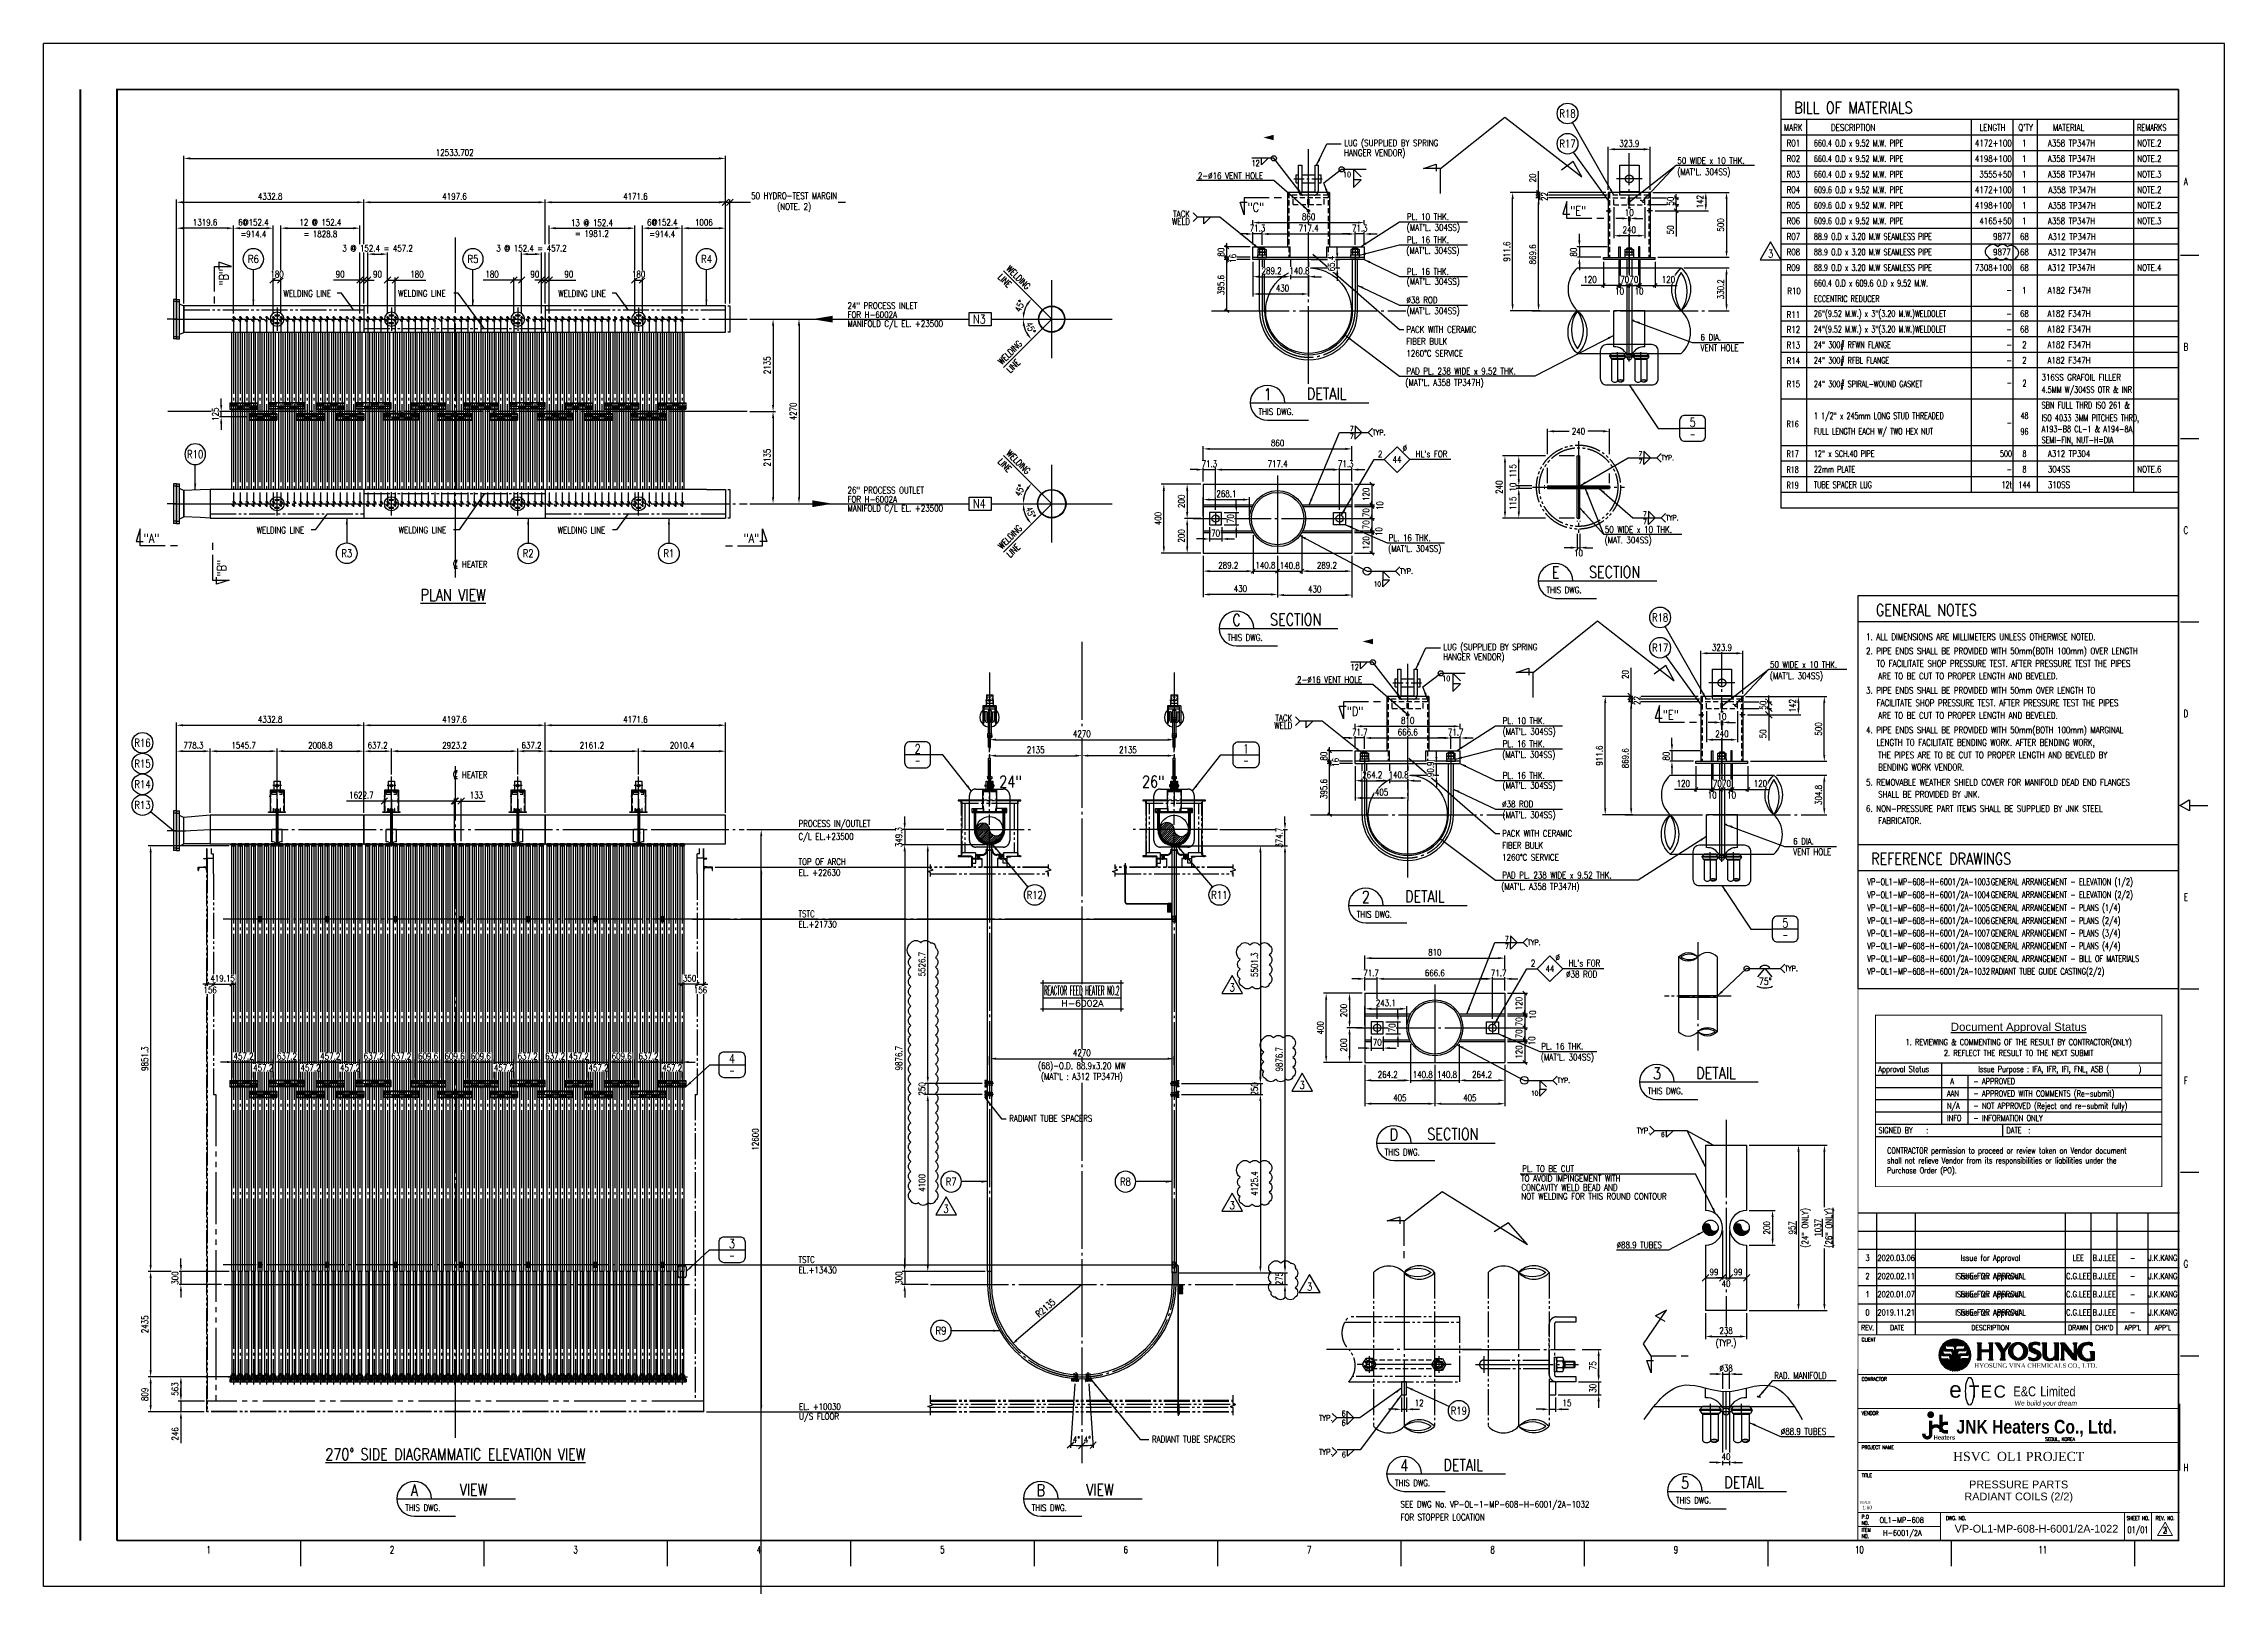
# Model space of a CAD drawing. Header units: millimetres. Extents: x 0 to 91981, y -132907 to 77676.
# Drawn here: x 1591 to 52051, y 41985 to 77676 of the extents above; entities that cross this region are included whole.
import ezdxf
from ezdxf.enums import TextEntityAlignment as Align

# ---------------------------------------------------------------- set-up
doc = ezdxf.new("R2010")
doc.units = ezdxf.units.MM
doc.header["$LTSCALE"] = 60
for name, pattern in [('CENTER', [7, 4, -1, 1, -1]), ('CENTERL', [8, 5, -1, 1, -1]), ('HIDDEN2', [0.1875, 0.125, -0.0625]), ('JNK-CENTER', [34, 30, -1.5, 1, -1.5]), ('JNK-HIDDEN', [3, 2, -1]), ('JNK-PHANTOM', [15, 10, -1, 1, -1, 1, -1]), ('PHA', [30, 20, -2, 2, -2, 2, -2])]:
    doc.linetypes.add(name, pattern=pattern)
for name, color, linetype in [('9', 2, 'HIDDEN2'), ('BODER', 7, 'Continuous'), ('border', 130, 'Continuous'), ('C', 1, 'CENTER'), ('CEN-R', 1, 'JNK-CENTER'), ('CENTER-R', 1, 'CENTER'), ('CENTERL', 1, 'CENTERL'), ('CON-C', 4, 'Continuous'), ('CON-G', 3, 'Continuous'), ('CON-R', 1, 'Continuous'), ('CON-W', 7, 'Continuous'), ('CON-Y', 2, 'Continuous'), ('CONT-Y', 2, 'Continuous'), ('Dim-W', 7, 'Continuous'), ('FORM', 7, 'Continuous'), ('HID-Y', 2, 'JNK-HIDDEN'), ('LOGO-FRAME', 7, 'Continuous'), ('MIS-B', 5, 'Continuous'), ('PAN-W', 6, 'PHA'), ('PHA-M', 6, 'JNK-PHANTOM'), ('PHA-W', 7, 'JNK-PHANTOM'), ('rev-1', 2, 'Continuous'), ('rev-2', 2, 'Continuous'), ('rev-3', 2, 'Continuous'), ('STL-OBJT', 7, 'Continuous'), ('TEXT1', 2, 'Continuous'), ('THIN', 1, 'Continuous'), ('TITLE', 7, 'Continuous'), ('TXT-C', 4, 'Continuous'), ('TXT-Y', 2, 'Continuous')]:
    doc.layers.add(name, color=color, linetype=linetype)
doc.layers.add('AM_5', color=3, linetype='Continuous', lineweight=25)
doc.layers.add('CONT-G', color=3, linetype='Continuous', lineweight=25)
doc.styles.add('Arial', font='arial.ttf', dxfattribs={"height": 0.2})
doc.styles.add('DESCRIPTION', font='SIMPLEX', dxfattribs={"width": 0.85})
doc.styles.add('HGTXT', font='romans.shx', dxfattribs={"bigfont": 'WHGTXT.shx'})
doc.styles.add('Logo', font='ARIALNB.TTF', dxfattribs={"width": 0.8})
doc.styles.add('ROMANS', font='ROMANS.shx', dxfattribs={"width": 0.8})
doc.styles.add('SIMPLEX', font='simplex.shx', dxfattribs={"width": 0.8})
doc.styles.get("Standard").update_dxf_attribs({"font": 'arial.ttf'})
doc.styles.add('time', font='times.ttf', dxfattribs={"height": 5})
doc.styles.add('USER1', font='swiss.ttf', dxfattribs={"width": 0.8, "height": 5})
doc.dimstyles.new('DIM60', dxfattribs={"dimscale": 60, "dimtxt": 2.5, "dimasz": 2.5, "dimexe": 1, "dimexo": 1, "dimgap": 1, "dimtad": 1, "dimdsep": 46, "dimtxsty": 'SIMPLEX', "dimcen": 0, "dimclrd": 256, "dimclre": 256, "dimclrt": 2, "dimadec": 1, "dimazin": 2, "dimtfac": 1, "dimtix": 1, "dimtmove": 2, "dimatfit": 2, "dimfxl": 1, "dimarcsym": 1})
doc.dimstyles.new('DIM60x10', dxfattribs={"dimscale": 60, "dimtxt": 2.5, "dimasz": 2.5, "dimexe": 1, "dimexo": 1, "dimgap": 1, "dimtad": 1, "dimdec": 1, "dimlfac": 0.1, "dimdsep": 46, "dimtxsty": 'SIMPLEX', "dimcen": 2.5, "dimclrd": 7, "dimclre": 7, "dimclrt": 2, "dimadec": 1, "dimazin": 2, "dimtfac": 1, "dimtdec": 1, "dimtix": 1, "dimtmove": 2, "dimatfit": 2, "dimfxl": 1, "dimtfill": 1, "dimtolj": 1, "dimtzin": 0, "dimarcsym": 1})
doc.dimstyles.new('DIM60x3', dxfattribs={"dimscale": 60, "dimtxt": 2.5, "dimasz": 2.5, "dimexe": 1, "dimexo": 1, "dimgap": 1, "dimtad": 1, "dimdec": 1, "dimlfac": 0.333333, "dimdsep": 46, "dimtxsty": 'SIMPLEX', "dimcen": 0, "dimclrd": 256, "dimclre": 256, "dimclrt": 2, "dimadec": 1, "dimazin": 2, "dimtfac": 1, "dimtdec": 1, "dimtix": 1, "dimtmove": 2, "dimatfit": 2, "dimldrblk": 'NONE', "dimfxl": 1, "dimtfill": 1, "dimarcsym": 1})
doc.dimstyles.new('DIM60x4', dxfattribs={"dimscale": 60, "dimtxt": 2.5, "dimasz": 2.5, "dimexe": 1, "dimexo": 1, "dimgap": 1, "dimtad": 1, "dimdec": 1, "dimlfac": 0.25, "dimdsep": 46, "dimtxsty": 'SIMPLEX', "dimcen": 2.5, "dimclrd": 7, "dimclre": 7, "dimclrt": 2, "dimadec": 1, "dimazin": 2, "dimtfac": 1, "dimtdec": 1, "dimtix": 1, "dimtmove": 2, "dimatfit": 2, "dimfxl": 1, "dimtfill": 1, "dimtolj": 1, "dimtzin": 0, "dimarcsym": 1})
doc.dimstyles.new('DIM60x6', dxfattribs={"dimscale": 60, "dimtxt": 2.5, "dimasz": 2.5, "dimexe": 1, "dimexo": 1, "dimgap": 1, "dimtad": 1, "dimdec": 1, "dimlfac": 0.166667, "dimdsep": 46, "dimtxsty": 'SIMPLEX', "dimcen": 0, "dimclrd": 256, "dimclre": 256, "dimclrt": 2, "dimadec": 1, "dimazin": 2, "dimtfac": 1, "dimtdec": 1, "dimtix": 1, "dimtmove": 2, "dimatfit": 2, "dimfxl": 1, "dimarcsym": 1})
doc.dimstyles.new('DIM_60', dxfattribs={"dimscale": 60, "dimtxt": 2.5, "dimasz": 2.5, "dimexe": 1, "dimexo": 1, "dimgap": 1, "dimtad": 1, "dimdec": 4, "dimdsep": 46, "dimtxsty": 'SIMPLEX', "dimcen": 2.5, "dimclrd": 7, "dimclre": 7, "dimclrt": 2, "dimadec": 4, "dimazin": 2, "dimtfac": 1, "dimtdec": 4, "dimtmove": 0, "dimatfit": 2, "dimfxl": 0.18, "dimtolj": 1, "dimtzin": 0, "dimarcsym": 1})
doc.dimstyles.new('DIM_60$0', dxfattribs={"dimscale": 60, "dimtxt": 2.5, "dimasz": 2.5, "dimexe": 1, "dimexo": 1, "dimgap": 1, "dimtad": 1, "dimdec": 4, "dimdsep": 46, "dimtxsty": 'SIMPLEX', "dimcen": 2.5, "dimclrd": 7, "dimclre": 7, "dimclrt": 2, "dimadec": 4, "dimazin": 2, "dimtfac": 1, "dimtdec": 4, "dimtmove": 0, "dimatfit": 2, "dimfxl": 1, "dimtolj": 1, "dimtzin": 0, "dimarcsym": 1})

msp = doc.modelspace()

# ---------------------------------------------------------------- texts
at = {"color": 2, "lineweight": 0}
msp.add_text('1:60', height=82.806154, dxfattribs=at).set_placement((43788.48883, 43766.92491), align=Align.CENTER)
at = {"style": 'SIMPLEX', "width": 0.8}
for p in [(31844.43829, 74586.82341, 604.47657), (34138.24354, 62927.20171, 604.47657)]:
    msp.add_attdef('10', text='', height=121.84615, dxfattribs=at).set_placement(p, align=Align.RIGHT)
at = {"layer": 'BODER', "color": 7, "style": 'ROMANS', "width": 0.7}
for s, height, p in [('3', 138, (43793.71421, 49582.56191)), ('2020.03.06', 138, (44455.76453, 49582.56191)), ('LEE', 138, (48671.65445, 49582.56191)), ('B.J.LEE', 138, (49271.65445, 49582.56191)), ('-', 138, (49931.65445, 49582.56191)), ('J.K.KANG', 138, (50628.54032, 49582.56191)), ('2', 138, (43793.71421, 49162.56191)), ('2020.02.11', 138, (44455.76453, 49162.56191)), ('C.G.LEE', 138, (48671.65445, 49162.56191)), ('B.J.LEE', 138, (49271.65445, 49162.56191)), ('-', 138, (49931.65445, 49162.56191)), ('J.K.KANG', 138, (50628.54032, 49162.56191)), ('1', 138, (43793.71421, 48742.56191)), ('2020.01.07', 138, (44455.76453, 48742.56191)), ('C.G.LEE', 138, (48671.65445, 48742.56191)), ('B.J.LEE', 138, (49271.65445, 48742.56191)), ('-', 138, (49931.65445, 48742.56191)), ('J.K.KANG', 138, (50628.54032, 48742.56191)), ('0', 138, (43793.71421, 48322.56191)), ('2019.11.21', 138, (44455.76453, 48322.56191)), ('C.G.LEE', 138, (48671.65445, 48322.56191)), ('B.J.LEE', 138, (49271.65445, 48322.56191)), ('-', 138, (49931.65445, 48322.56191)), ('J.K.KANG', 138, (50628.54032, 48322.56191)), ('3', 150, (50677.41078, 43281.70023))]:
    msp.add_text(s, height=height, dxfattribs=at).set_placement(p, align=Align.MIDDLE)
for p in [(46639.45145, 49582.56191), (46639.45145, 49162.56191), (46639.45145, 48742.56191), (46639.45145, 48322.56191)]:
    msp.add_text('Issue for Approval', height=138, dxfattribs=at).set_placement(p, align=Align.MIDDLE_CENTER)
at = {"layer": 'BODER', "color": 7, "style": 'Arial'}
msp.add_text('RADIANT COILS (2/2)', height=180, dxfattribs=at).set_placement((47291.65562, 44042.56719), align=Align.MIDDLE)
msp.add_text('VP-OL1-MP-608-H-6001/2A-1022', height=180, dxfattribs=at).set_placement((47703.33034, 43228.69145), align=Align.CENTER)
at = {"layer": 'CON-C', "style": 'SIMPLEX', "width": 0.8}
for s, height, p in [('BILL OF MATERIALS', 270, (42098.54036, 76059.46772)), ('GENERAL NOTES', 270, (43989.81093, 64439.05507)), ('REFERENCE DRAWINGS', 270.0000001, (43878.44889, 58683.20965))]:
    msp.add_text(s, height=height, dxfattribs=at).set_placement(p)
msp.add_text('24"', height=270, rotation=0.000003413, dxfattribs=at).set_placement((23962.5449, 60467.22515), align=Align.CENTER)
msp.add_text('26"', height=270, dxfattribs=at).set_placement((27266.93061, 60467.22512), align=Align.CENTER)
for tag, p in [('N3', (23242.5552, 71302.86883)), ('N4', (23242.5552, 67032.86883))]:
    msp.add_attdef(tag, text='1', height=202.5, dxfattribs=at).set_placement(p, align=Align.MIDDLE_CENTER)
at = {"layer": 'CON-Y', "style": 'SIMPLEX'}
for s, height, width, p in [('HANGER VENDOR)', 150, 0.8, (31681.83539, 75075.07396, 354.71021)), ('LUG (SUPPLIED BY SPRING', 150, 0.8, (31685.28975, 75303.086, 354.71021)), ('2-%%C16 VENT HOLE', 150, 0.8, (28300.12767, 74544.34852, -327.42481)), ('50 WIDE x 10 THK. ', 150, 0.8, (39395.88753, 74894.75937)), ("(MAT'L. 304SS)", 150, 0.8, (39392.09325, 74635.97368)), ('PL. 10 THK.', 150, 0.8, (33136.77623, 73595.60377)), ("(MAT'L. 304SS)", 150, 0.8, (33132.98195, 73347.61989)), ('PL. 16 THK.', 150, 0.8, (33135.999, 73062.97661)), ("(MAT'L. 304SS)", 150, 0.8, (33125.1601, 72813.23747)), ("(MAT'L. 304SS)", 150, 0.8, (33131.24569, 72099.72947)), ('PL. 16 THK.', 150, 0.8, (33135.03997, 72328.82533)), ('24" PROCESS INLET', 150, 0.8, (20191.47603, 71539.94834)), ('%%C38 ROD', 150, 0.8, (33123.58679, 71669.08305)), ('FOR H-6002A', 150, 0.8, (20191.47603, 71329.10834)), ('MANIFOLD C/L EL. +23500', 150, 0.8, (20191.47603, 71121.98383)), ("(MAT'L. 304SS)", 150, 0.8, (33130.18679, 71419.99731)), ('26" PROCESS OUTLET', 150, 0.8, (20191.47603, 67269.94834)), ('FOR H-6002A', 150, 0.8, (20191.47603, 67059.10834)), ('MANIFOLD C/L EL. +23500', 150, 0.8, (20191.47603, 66851.98383)), ('HANGER VENDOR)', 150, 0.8, (33975.64064, 63415.45226, 354.71021)), ('LUG (SUPPLIED BY SPRING', 150, 0.8, (33979.095, 63643.46429, 354.71021)), ('50 WIDE x 10 THK. ', 150, 0.8, (41538.60879, 63235.13766)), ("(MAT'L. 304SS)", 150, 0.8, (41534.81451, 62976.35197)), ('2-%%C16 VENT HOLE', 150, 0.8, (30593.93292, 62884.72681, -327.42481)), ('PL. 10 THK.', 150, 0.8, (35354.38148, 61935.98206)), ("(MAT'L. 304SS)", 150, 0.8, (35350.5872, 61687.99818)), ("(MAT'L. 304SS)", 150, 0.8, (35342.76535, 61153.61577)), ('PL. 16 THK.', 150, 0.8, (35353.60425, 61403.35491)), ("(MAT'L. 304SS)", 150, 0.8, (35348.85094, 60440.10776)), ('PL. 16 THK.', 150, 0.8, (35352.64522, 60669.20363)), ('%%C38 ROD', 150, 0.8, (35341.19204, 60009.46134)), ("(MAT'L. 304SS)", 150, 0.8, (35347.79204, 59760.3756)), ('VP-OL1-MP-608-H-6001/2A-1003', 150, 0.6, (43791.30586, 58209.05035)), ('VP-OL1-MP-608-H-6001/2A-1004', 150, 0.6, (43791.30586, 57909.05035)), ('GENERAL ARRANGEMENT - ELEVATION (1/2)', 150, 0.6, (46648.4617, 58210.39483)), ('GENERAL ARRANGEMENT - ELEVATION (2/2)', 150, 0.6, (46648.4617, 57910.39483)), ('TSTC', 150, 0.8, (19058.33505, 57469.87534)), ('VP-OL1-MP-608-H-6001/2A-1005', 150, 0.6, (43791.30586, 57609.05035)), ('GENERAL ARRANGEMENT - PLANS (1/4)', 150, 0.6, (46648.4617, 57610.39483)), ('EL.+21730', 150, 0.8, (19057.69796, 57227.18834)), ('VP-OL1-MP-608-H-6001/2A-1006', 150, 0.6, (43791.30586, 57309.05035)), ('VP-OL1-MP-608-H-6001/2A-1007', 150, 0.6, (43791.30586, 57020.32894)), ('GENERAL ARRANGEMENT - PLANS (2/4)', 150, 0.6, (46648.4617, 57310.39483)), ('GENERAL ARRANGEMENT - PLANS (3/4)', 150, 0.6, (46648.4617, 57021.67342)), ('VP-OL1-MP-608-H-6001/2A-1008', 150, 0.6, (43791.30586, 56725.83345)), ('VP-OL1-MP-608-H-6001/2A-1009', 150, 0.6, (43791.30586, 56431.70041)), ('GENERAL ARRANGEMENT - PLANS (4/4)', 150, 0.6, (46648.4617, 56727.17793)), ('GENERAL ARRANGEMENT - BILL OF MATERIALS', 150, 0.6, (46648.4617, 56432.19401)), ('VP-OL1-MP-608-H-6001/2A-1032', 150, 0.6, (43791.30586, 56137.09587)), ('RADIANT TUBE GUIDE CASTING(2/2)', 150, 0.6, (46648.4617, 56137.58947)), ('TSTC', 150, 0.8, (19058.33505, 49469.87535)), ('EL.+13430', 150, 0.8, (19057.69796, 49227.18834)), ('EL. +10030', 150, 0.8, (19070.83102, 46067.4148)), ('U/S FLOOR', 150, 0.8, (19070.83102, 45842.25121)), ('SEOUL, KOREA', 79.2515862, 0.8, (47906.61239, 45350.22293))]:
    msp.add_text(s, height=height, dxfattribs=dict(at, width=width)).set_placement(p)
at = {"layer": 'CON-Y', "style": 'SIMPLEX', "width": 0.8}
for s, p in [('VENT HOLE', (39930.20291, 70561.60505)), ('6 DIA.', (39929.98621, 70806.27017)), ('VENT HOLE', (42072.92416, 58901.98334)), ('6 DIA.', (42072.70746, 59146.64846))]:
    msp.add_text(s, height=150, rotation=359.999999935, dxfattribs=at).set_placement(p)
for tag, p in [('TACK', (28114.94866, 73736.07865)), ('WELD', (28114.94866, 73561.67776)), ('TACK', (30484.95391, 62076.45694, -327.42481)), ('WELD', (30484.95391, 61902.05606, -327.42481))]:
    msp.add_attdef(tag, text='TYP.', height=150, dxfattribs=at).set_placement(p, align=Align.MIDDLE_RIGHT)
at = {"layer": 'TEXT1', "style": 'ROMANS', "width": 0.8}
msp.add_text('75%%D', height=165, dxfattribs=at).set_placement((41280.51889, 55898.46087))
at = {"layer": 'TITLE', "lineweight": 0}
msp.add_text('SCALE', height=55.204116, dxfattribs=at).set_placement((43736.15493, 43901.74064), align=Align.CENTER)
at = {"layer": 'TXT-C', "style": 'SIMPLEX', "width": 0.8}
for s, p in [('%%UPLAN VIEW', (11068.252, 64786.96564)), ('%%U270%%D SIDE DIAGRAMMATIC ELEVATION VIEW', (11118.94309, 44908.37904))]:
    msp.add_text(s, height=270, dxfattribs=at).set_placement(p, align=Align.CENTER)
at = {"layer": 'TXT-Y', "style": 'SIMPLEX'}
for s, width, p in [('MARK', 0.8, (41857.40792, 75659.05706)), ('DESCRIPTION', 0.8, (42950.15239, 75659.05706)), ('LENGTH', 0.8, (46385.45099, 75659.05706)), ("Q'TY", 0.8, (47283.41544, 75659.05706)), ('MATERIAL', 0.8, (48084.78711, 75659.05706)), ('REMARKS', 0.6, (50032.438, 75659.05706)), ('R01', 0.8, (41921.27571, 75299.05706)), ('660.4 O.D x 9.52 M.W. PIPE', 0.72, (42553.82229, 75299.05706)), ('A358 TP347H', 0.8, (47967.20788, 75299.05706)), ('NOTE.2', 0.8, (50035.644, 75299.05706)), ('R02', 0.8, (41921.27571, 74939.05706)), ('R03', 0.8, (41921.27571, 74579.05706)), ('660.4 O.D x 9.52 M.W. PIPE', 0.72, (42553.82229, 74939.05706)), ('660.4 O.D x 9.52 M.W. PIPE', 0.72, (42553.82229, 74579.05706)), ('A358 TP347H', 0.8, (47967.20788, 74939.05706)), ('A358 TP347H', 0.8, (47967.20788, 74579.05706)), ('NOTE.2', 0.8, (50035.644, 74939.05706)), ('NOTE.3', 0.8, (50035.644, 74579.05706)), ('R04', 0.8, (41921.27571, 74219.05706)), ('609.6 O.D x 9.52 M.W. PIPE', 0.72, (42553.82229, 74219.05706)), ('A358 TP347H', 0.8, (47978.54758, 74213.85112)), ('NOTE.2', 0.8, (50035.644, 74219.05706)), ('R05', 0.8, (41921.27571, 73859.05706)), ('609.6 O.D x 9.52 M.W. PIPE', 0.72, (42553.82229, 73859.05706)), ('A358 TP347H', 0.8, (47978.54758, 73853.85112)), ('NOTE.2', 0.8, (50035.644, 73859.05706)), ('R06', 0.8, (41921.27571, 73499.05706)), ('R07', 0.8, (41921.27571, 73139.05706)), ('88.9 O.D x 3.20 M.W SEAMLESS PIPE', 0.72, (42553.82229, 73139.05706)), ('609.6 O.D x 9.52 M.W. PIPE', 0.72, (42553.82229, 73499.05706)), ('A358 TP347H', 0.8, (47967.20788, 73499.05706)), ('A312 TP347H', 0.8, (47978.54758, 73133.85112)), ('NOTE.3', 0.8, (50035.644, 73499.05706)), ('R08', 0.8, (41921.27571, 72779.05706)), ('88.9 O.D x 3.20 M.W SEAMLESS PIPE', 0.72, (42553.82229, 72779.05706)), ('A312 TP347H', 0.8, (47978.54758, 72773.85112)), ('R09', 0.8, (41921.27571, 72419.05706)), ('88.9 O.D x 3.20 M.W SEAMLESS PIPE', 0.72, (42553.82229, 72419.05706)), ('660.4 O.D x 609.6 O.D x 9.52 M.W.', 0.72, (42553.82229, 72059.05706)), ('A312 TP347H', 0.8, (47967.20788, 72419.05706)), ('NOTE.4', 0.8, (50035.644, 72419.05706)), ('WELDING LINE', 0.8, (7141.05286, 71821.2488)), ('R10', 0.8, (41936.23485, 71878.63845)), ('ECCENTRIC REDUCER', 0.72, (42553.82229, 71699.05706)), ('A182 F347H', 0.8, (47963.77236, 71891.76361)), ('R11', 0.8, (41921.27571, 71331.07745)), ('26"(9.52 M.W.) x 3"(3.20 M.W.)WELDOLET', 0.72, (42553.82229, 71354.09659)), ('24"(9.52 M.W.) x 3"(3.20 M.W.)WELDOLET', 0.72, (42553.82229, 70994.09659)), ('A182 F347H', 0.8, (47959.39918, 71354.09659)), ('PACK WITH CERAMIC', 0.8, (33123.51203, 70988.9923, -1230.1253)), ('FIBER BULK', 0.8, (33123.51203, 70712.33592, -1230.1253)), ('R12', 0.8, (41921.27571, 70986.11697)), ('R13', 0.8, (41921.27571, 70626.11697)), ('24" 300# RFWN FLANGE', 0.72, (42553.82229, 70634.09659)), ('A182 F347H', 0.8, (47959.39918, 70994.09659)), ('A182 F347H', 0.8, (47959.39918, 70634.09659)), ('PAD PL. 238 WIDE x 9.52 THK. ', 0.8, (33124.98254, 70023.91602)), ('1260%%DC SERVICE', 0.8, (33123.51203, 70435.6794, -1230.1253)), ('R14', 0.8, (41921.27571, 70266.11697)), ('24" 300# RFBL FLANGE', 0.72, (42553.82229, 70274.09659)), ('A182 F347H', 0.8, (47959.39918, 70274.09659)), ("(MAT'L. A358 TP347H)", 0.8, (33101.18944, 69760.65668)), ('R15', 0.8, (41921.27571, 69727.2551)), ('24" 300# SPIRAL-WOUND GASKET', 0.72, (42553.82229, 69726.85309)), ('4.5MM W/304SS OTR & INR', 0.6, (47820.74131, 69595.5439)), ('316SS GRAFOIL FILLER', 0.8, (47820.74131, 69880.79445)), ('1 1/2" x 245mm LONG STUD THREADED', 0.72, (42553.82229, 68991.20132)), ('SBN FULL THRD ISO 261 &', 0.6, (47820.66321, 69237.12983)), ('R16', 0.72, (41921.27571, 68801.49478)), ('FULL LENGTH EACH W/ TWO HEX NUT', 0.72, (42553.82229, 68631.20132)), ('A193-B8 CL-1 & A194-8A,', 0.6, (47820.66321, 68685.5779)), ('ISO 4033 3MM PITCHES THRD,', 0.6, (47820.66321, 68943.67215)), ('R17', 0.72, (41921.27571, 68110.8139)), ('12" x SCH.40 PIPE', 0.72, (42553.82229, 68114.09659)), ('SEMI-FIN, NUT-H=DIA', 0.6, (47820.66321, 68430.97333)), ('A312 TP304', 0.8, (47966.82849, 68114.09659)), ('R18', 0.72, (41921.27571, 67746.11697)), ('22mm PLATE', 0.72, (42553.82229, 67754.09659)), ('304SS', 0.8, (47966.82849, 67754.09659)), ('NOTE.6', 0.8, (50035.644, 67754.09659)), ('R19', 0.72, (41921.27571, 67386.11697)), ('TUBE SPACER LUG', 0.72, (42553.82229, 67394.09659)), ('310SS', 0.8, (47966.82849, 67394.09659)), ('WELDING LINE', 0.8, (6518.89383, 66346.55004)), ('WELDING LINE', 0.8, (9807.71327, 66347.20425)), ('WELDING LINE', 0.8, (13487.29383, 66346.55004)), ('50 WIDE x 10 THK. ', 0.8, (37715.0988, 66359.04386)), ('(MAT. 304SS)', 0.8, (37711.30452, 66116.39651)), ('2. PIPE ENDS SHALL BE PROVIDED WITH 50mm(BOTH 100mm) OVER LENGTH', 0.8, (43760.95677, 63549.36257)), ('1. ALL DIMENSIONS ARE MILLIMETERS UNLESS OTHERWISE NOTED.', 0.8, (43760.95677, 63875.61797)), (' TO FACILITATE SHOP PRESSURE TEST. AFTER PRESSURE TEST THE PIPES', 0.8, (43921.56804, 63260.72072)), ('ARE TO BE CUT TO PROPER LENGTH AND BEVELED.', 0.8, (44039.66851, 62970.30728)), ('3. PIPE ENDS SHALL BE PROVIDED WITH 50mm OVER LENGTH TO', 0.8, (43760.95677, 62638.57805)), (' FACILITATE SHOP PRESSURE TEST. AFTER PRESSURE TEST THE PIPES', 0.8, (43921.56804, 62349.93619)), ('ARE TO BE CUT TO PROPER LENGTH AND BEVELED.', 0.8, (44039.66851, 62059.52276)), ('4. PIPE ENDS SHALL BE PROVIDED WITH 50mm(BOTH 100mm) MARGINAL', 0.8, (43760.95677, 61722.87862)), (' LENGTH TO FACILITATE BENDING WORK. AFTER BENDING WORK,', 0.8, (43921.56804, 61434.23676)), ('THE PIPES ARE TO BE CUT TO PROPER LENGTH AND BEVELED BY', 0.8, (44039.66851, 61143.82333)), ('5. REMOVABLE WEATHER SHIELD COVER FOR MANIFOLD DEAD END FLANGES', 0.8, (43760.95677, 60510.6546)), ('BENDING WORK VENDOR.', 0.8, (44039.66851, 60861.56461)), ('6. NON-PRESSURE PART ITEMS SHALL BE SUPPLIED BY JNK STEEL', 0.8, (43760.95677, 59902.72952)), ('SHALL BE PROVIDED BY JNK.', 0.8, (44040.27455, 60233.73152)), ('FABRICATOR.', 0.8, (44041.66914, 59625.26277)), ('PACK WITH CERAMIC', 0.8, (35341.11728, 59329.3706, -1230.1253)), ('FIBER BULK', 0.8, (35341.11728, 59052.71422, -1230.1253)), ('1260%%DC SERVICE', 0.8, (35341.11728, 58776.05769, -1230.1253)), ("(MAT'L. A358 TP347H)", 0.8, (35318.79469, 58101.03498)), ('PAD PL. 238 WIDE x 9.52 THK. ', 0.8, (35342.58779, 58364.29431)), ('%%C38 ROD', 0.8, (36820.76969, 56072.3402)), ('TO AVOID IMPINGEMENT WITH', 0.8, (35778.35588, 51350.02315)), ('PL. TO BE CUT', 0.8, (35802.29845, 51572.44371)), ('CONCAVITY WELD BEAD AND', 0.8, (35785.76163, 51139.4419)), ('NOT WELDING FOR THIS ROUND CONTOUR', 0.8, (35786.03028, 50934.21157)), ('%%C88.9 TUBES', 0.8, (37989.33529, 49808.65181)), ('RAD. MANIFOLD', 0.8, (41633.71791, 46788.80934)), ('RADIANT TUBE SPACERS', 0.8, (27237.68203, 45315.3684)), ('%%C88.9 TUBES', 0.8, (41788.4741, 45494.0492)), ('SEE DWG No. VP-OL-1-MP-608-H-6001/2A-1032', 0.8, (32987.43296, 43808.99709)), ('FOR STOPPER LOCATION', 0.8, (32987.43296, 43509.67326))]:
    msp.add_text(s, height=150, dxfattribs=dict(at, width=width)).set_placement(p)
for s, width, p in [('4172+100', 0.8, (47132.61154, 75299.05706)), ('4198+100', 0.8, (47132.61154, 74939.05706)), ('3555+50', 0.8, (47132.61154, 74579.05706)), ('4172+100', 0.8, (47132.61154, 74219.05706)), ('4198+100', 0.8, (47132.61154, 73859.05706)), ('4165+50', 0.8, (47132.61154, 73499.05706)), ('9877', 0.8, (47110.82576, 73139.05706)), ('9877', 0.8, (47110.82576, 72779.05706)), ('7308+100', 0.8, (47132.61154, 72419.05706)), ('-', 0.8, (47135.62069, 71898.0374)), ('-', 0.8, (47135.62069, 71354.09659)), ('-', 0.8, (47135.62069, 70994.09659)), ('-', 0.8, (47135.62069, 70634.09659)), ('-', 0.8, (47135.62069, 70274.09659)), ('-', 0.72, (47135.62069, 69754.44139)), ('-', 0.72, (47135.62069, 68829.94005)), ('500', 0.72, (47135.62069, 68114.09659)), ('-', 0.72, (47135.62069, 67754.09659)), ('12t', 0.72, (47135.62069, 67394.09659))]:
    msp.add_text(s, height=150, dxfattribs=dict(at, width=width)).set_placement(p, align=Align.RIGHT)
for s, width, p in [('1', 0.8, (47424.44947, 75299.05706)), ('1', 0.8, (47424.44947, 74939.05706)), ('1', 0.8, (47424.44947, 74579.05706)), ('1', 0.8, (47424.44947, 74219.05706)), ('1', 0.8, (47424.44947, 73859.05706)), ('68', 0.8, (47424.44947, 73139.05706)), ('1', 0.8, (47424.44947, 73499.05706)), ('68', 0.8, (47424.44947, 72779.05706)), ('68', 0.8, (47424.44947, 72419.05706)), ('1', 0.8, (47424.44947, 71891.99342)), ('68', 0.8, (47424.44947, 71354.09659)), ('68', 0.8, (47424.44947, 70994.09659)), ('2', 0.8, (47424.44947, 70634.09659)), ('2', 0.8, (47424.44947, 70274.09659)), ('2', 0.72, (47424.44947, 69744.26959)), ('48', 0.72, (47424.44947, 68993.6367)), ('96', 0.72, (47424.44947, 68627.64215)), ('8', 0.72, (47424.44947, 68114.09659)), ('8', 0.72, (47424.44947, 67754.09659)), ('144', 0.72, (47424.44947, 67394.09659))]:
    msp.add_text(s, height=150, dxfattribs=dict(at, width=width)).set_placement(p, align=Align.CENTER)
at = {"layer": 'TXT-Y', "style": 'SIMPLEX', "width": 0.8}
for s, p in [('PROCESS IN/OUTLET', (19057.27661, 59557.76516)), ('C/L EL.+23500', (19057.27661, 59256.93144)), ('TOP OF ARCH', (19057.7553, 58674.25946)), ('EL. +22630', (19061.24648, 58421.75946))]:
    msp.add_text(s, height=150, rotation=360, dxfattribs=at).set_placement(p)

# ---------------------------------------------------------------- blocks, each defined once
blk = doc.blocks.new('*D945')
at = {"layer": 'DEFPOINTS', "color": 0, "ltscale": 60, "transparency": 16777216}
for p in [(13198, 74006), (9001, 71606), (13198, 71606)]:
    blk.add_point(p, dxfattribs=at)
at = {"layer": 'Dim-W', "color": 7, "linetype": 'ByBlock', "lineweight": -2, "ltscale": 60, "transparency": 16777216}
for p, q in [((9001, 71666), (9001, 74066)), ((9151, 74006), (13048, 74006)), ((13198, 71666), (13198, 74066))]:
    blk.add_line(p, q, dxfattribs=at)
at = {"layer": 'Dim-W', "color": 7, "ltscale": 60, "transparency": 16777216}
for points in [[(9151, 74031), (9151, 73981), (9001, 74006)], [(13048, 74031), (13048, 73981), (13198, 74006)]]:
    blk.add_solid(points, dxfattribs=at)
at = {"layer": 'Dim-W', "color": 2, "ltscale": 60, "transparency": 16777216, "insert": (11100, 74141), "char_height": 150, "attachment_point": 5, "style": 'SIMPLEX'}
blk.add_mtext('\\A1;4197.6', dxfattribs=at)
blk = doc.blocks.new("24'' FLG")
at = {"layer": 'CEN-R'}
for p, q in [((0, -228), (0, 48)), ((-406, -171), (-406, -95)), ((-406, -165), (-406, -241)), ((0, -168), (0, -384)), ((406, -171), (406, -95)), ((406, -165), (406, -241))]:
    blk.add_line(p, q, dxfattribs=at)
at = {"layer": 'CON-G'}
for p, q in [((-350, -96), (-305, 0)), ((305, 0), (-305, 0)), ((350, -96), (305, 0)), ((458, -98), (-457, -98)), ((-457, -167), (-457, -98)), ((458, -167), (-457, -167)), ((-457, -170), (-457, -238)), ((-457, -170), (458, -170)), ((-457, -238), (458, -238)), ((-346, -168), (-346, -167)), ((-346, -168), (-346, -170)), ((-346, -168), (346, -168)), ((346, -168), (-346, -168)), ((346, -168), (346, -167)), ((346, -168), (346, -170)), ((458, -167), (458, -98)), ((458, -170), (458, -238))]:
    blk.add_line(p, q, dxfattribs=at)
for centre, start, end in [((-354, -94), 270, 334.7554), ((354, -94), 205.2446, 270)]:
    blk.add_arc(centre, 4.5, start, end, dxfattribs=at)
at = {"layer": 'CONT-G'}
blk.add_line((-305, 0), (305, 0), dxfattribs=at)
blk.add_line((-305, 0), (305, 0), dxfattribs=at)
blk = doc.blocks.new('SPRING SUPPORT BASE')
at = {"layer": 'CEN-R'}
blk.add_line((-270, 0), (270, 0), dxfattribs=at)
at = {"layer": 'CONT-G'}
for p, q in [((-100, 50), (-100, -50)), ((-100, 50), (-80, 50)), ((-80, 50), (-80, -50)), ((80, 50), (80, -50)), ((100, 50), (80, 50)), ((100, 50), (100, -50)), ((-100, -50), (-80, -50)), ((100, -50), (80, -50))]:
    blk.add_line(p, q, dxfattribs=at)
blk.add_circle((0, 0), 162, dxfattribs=at)
blk = doc.blocks.new('MANIFOLD&U-COIL-HIDDEN')
at = {"layer": 'HID-Y', "ltscale": 60}
for start, end in [(180, 300), (0, 120)]:
    blk.add_arc((75720, 12166), 44.5, start, end, dxfattribs=at)
blk = doc.blocks.new('_Oblique')
at = {"color": 0, "linetype": 'ByBlock', "lineweight": -2}
blk.add_line((-0.5, -0.5), (0.5, 0.5), dxfattribs=at)
blk = doc.blocks.new('*D946')
at = {"layer": 'DEFPOINTS', "color": 0, "ltscale": 60, "transparency": 16777216}
for p in [(9001, 72206), (8911, 71372), (9001, 71606)]:
    blk.add_point(p, dxfattribs=at)
at = {"layer": 'Dim-W', "color": 7, "linetype": 'ByBlock', "lineweight": -2, "ltscale": 60, "transparency": 16777216}
for p, q in [((8911, 72206), (8296, 72206)), ((8911, 71432), (8911, 72266)), ((9001, 72206), (8911, 72206)), ((9001, 71666), (9001, 72266)), ((9001, 72206), (9151, 72206))]:
    blk.add_line(p, q, dxfattribs=at)
at = {"layer": 'Dim-W', "color": 7, "lineweight": -2, "ltscale": 60, "transparency": 16777216, "xscale": 150, "yscale": 150, "zscale": 150}
blk.add_blockref('_Oblique', (8911, 72206), dxfattribs=at)
at = {"layer": 'Dim-W', "color": 7, "lineweight": -2, "ltscale": 60, "transparency": 16777216, "xscale": 150, "yscale": 150, "zscale": 150, "rotation": 180}
blk.add_blockref('_Oblique', (9001, 72206), dxfattribs=at)
at = {"layer": 'Dim-W', "color": 2, "ltscale": 60, "transparency": 16777216, "insert": (8454, 72341), "char_height": 150, "attachment_point": 5, "style": 'SIMPLEX'}
blk.add_mtext('\\A1;90', dxfattribs=at)
blk = doc.blocks.new('*D947')
at = {"layer": 'DEFPOINTS', "color": 0, "ltscale": 60, "transparency": 16777216}
for p in [(9091, 72206), (9001, 71606), (9091, 71372)]:
    blk.add_point(p, dxfattribs=at)
at = {"layer": 'Dim-W', "color": 7, "linetype": 'ByBlock', "lineweight": -2, "ltscale": 60, "transparency": 16777216}
for p, q in [((9001, 72206), (8851, 72206)), ((9001, 71666), (9001, 72266)), ((9001, 72206), (9091, 72206)), ((9091, 71432), (9091, 72266)), ((9091, 72206), (9241, 72206))]:
    blk.add_line(p, q, dxfattribs=at)
at = {"layer": 'Dim-W', "color": 7, "lineweight": -2, "ltscale": 60, "transparency": 16777216, "xscale": 150, "yscale": 150, "zscale": 150}
blk.add_blockref('_Oblique', (9001, 72206), dxfattribs=at)
at = {"layer": 'Dim-W', "color": 7, "lineweight": -2, "ltscale": 60, "transparency": 16777216, "xscale": 150, "yscale": 150, "zscale": 150, "rotation": 180}
blk.add_blockref('_Oblique', (9091, 72206), dxfattribs=at)
at = {"layer": 'Dim-W', "color": 2, "ltscale": 60, "transparency": 16777216, "insert": (9316, 72341), "char_height": 150, "attachment_point": 5, "style": 'SIMPLEX'}
blk.add_mtext('\\A1;90', dxfattribs=at)
blk = doc.blocks.new('*D818')
at = {"layer": 'DEFPOINTS', "color": 0, "ltscale": 60, "transparency": 16777216}
for p in [(13198, 72206), (13108, 71372), (13198, 71606)]:
    blk.add_point(p, dxfattribs=at)
at = {"layer": 'Dim-W', "color": 7, "linetype": 'ByBlock', "lineweight": -2, "ltscale": 60, "transparency": 16777216}
for p, q in [((13108, 72206), (12958, 72206)), ((13108, 71432), (13108, 72266)), ((13108, 72206), (13198, 72206)), ((13198, 71666), (13198, 72266)), ((13198, 72206), (13348, 72206))]:
    blk.add_line(p, q, dxfattribs=at)
at = {"layer": 'Dim-W', "color": 7, "lineweight": -2, "ltscale": 60, "transparency": 16777216, "xscale": 150, "yscale": 150, "zscale": 150}
blk.add_blockref('_Oblique', (13108, 72206), dxfattribs=at)
at = {"layer": 'Dim-W', "color": 7, "lineweight": -2, "ltscale": 60, "transparency": 16777216, "xscale": 150, "yscale": 150, "zscale": 150, "rotation": 180}
blk.add_blockref('_Oblique', (13198, 72206), dxfattribs=at)
at = {"layer": 'Dim-W', "color": 2, "ltscale": 60, "transparency": 16777216, "insert": (12958, 72341), "char_height": 150, "attachment_point": 5, "style": 'SIMPLEX'}
blk.add_mtext('\\A1;90', dxfattribs=at)
blk = doc.blocks.new('*D819')
at = {"layer": 'DEFPOINTS', "color": 0, "ltscale": 60, "transparency": 16777216}
for p in [(13288, 72206), (13198, 71606), (13288, 71372)]:
    blk.add_point(p, dxfattribs=at)
at = {"layer": 'Dim-W', "color": 7, "linetype": 'ByBlock', "lineweight": -2, "ltscale": 60, "transparency": 16777216}
for p, q in [((13198, 72206), (13048, 72206)), ((13198, 71666), (13198, 72266)), ((13198, 72206), (13288, 72206)), ((13288, 71432), (13288, 72266)), ((13288, 72206), (13903, 72206))]:
    blk.add_line(p, q, dxfattribs=at)
at = {"layer": 'Dim-W', "color": 7, "lineweight": -2, "ltscale": 60, "transparency": 16777216, "xscale": 150, "yscale": 150, "zscale": 150}
blk.add_blockref('_Oblique', (13198, 72206), dxfattribs=at)
at = {"layer": 'Dim-W', "color": 7, "lineweight": -2, "ltscale": 60, "transparency": 16777216, "xscale": 150, "yscale": 150, "zscale": 150, "rotation": 180}
blk.add_blockref('_Oblique', (13288, 72206), dxfattribs=at)
at = {"layer": 'Dim-W', "color": 2, "ltscale": 60, "transparency": 16777216, "insert": (13745, 72341), "char_height": 150, "attachment_point": 5, "style": 'SIMPLEX'}
blk.add_mtext('\\A1;90', dxfattribs=at)
blk = doc.blocks.new('*D948')
at = {"layer": 'DEFPOINTS', "color": 0, "ltscale": 60, "transparency": 16777216}
for p in [(6902, 73406), (5988, 71372), (6902, 71372)]:
    blk.add_point(p, dxfattribs=at)
at = {"layer": 'Dim-W', "color": 7, "linetype": 'ByBlock', "lineweight": -2, "ltscale": 60, "transparency": 16777216}
for p, q in [((5988, 71432), (5988, 73466)), ((6138, 73406), (6752, 73406)), ((6902, 71432), (6902, 73466))]:
    blk.add_line(p, q, dxfattribs=at)
at = {"layer": 'Dim-W', "color": 7, "ltscale": 60, "transparency": 16777216}
for points in [[(6138, 73431), (6138, 73381), (5988, 73406)], [(6752, 73431), (6752, 73381), (6902, 73406)]]:
    blk.add_solid(points, dxfattribs=at)
at = {"layer": 'Dim-W', "color": 2, "ltscale": 60, "transparency": 16777216, "char_height": 150, "attachment_point": 5, "style": 'SIMPLEX'}
for s, insert in [('\\A1;6@152.4', (6445, 73541)), ('\\A1;=914.4', (6445, 73271))]:
    blk.add_mtext(s, dxfattribs=dict(at, insert=insert))
blk = doc.blocks.new('*D949')
at = {"layer": 'DEFPOINTS', "color": 0, "ltscale": 60, "transparency": 16777216}
for p in [(8911, 73406), (7082, 71372), (8911, 71372)]:
    blk.add_point(p, dxfattribs=at)
at = {"layer": 'Dim-W', "color": 7, "linetype": 'ByBlock', "lineweight": -2, "ltscale": 60, "transparency": 16777216}
for p, q in [((7082, 71432), (7082, 73466)), ((7232, 73406), (8761, 73406)), ((8911, 71432), (8911, 73466))]:
    blk.add_line(p, q, dxfattribs=at)
at = {"layer": 'Dim-W', "color": 7, "ltscale": 60, "transparency": 16777216}
for points in [[(7232, 73431), (7232, 73381), (7082, 73406)], [(8761, 73431), (8761, 73381), (8911, 73406)]]:
    blk.add_solid(points, dxfattribs=at)
at = {"layer": 'Dim-W', "color": 2, "ltscale": 60, "transparency": 16777216, "char_height": 150, "attachment_point": 5, "style": 'SIMPLEX'}
for s, insert in [('\\A1;12 @ 152.4', (7996, 73541)), ('\\A1;= 1828.8', (7996, 73271))]:
    blk.add_mtext(s, dxfattribs=dict(at, insert=insert))
blk = doc.blocks.new('*D951')
at = {"layer": 'DEFPOINTS', "color": 0, "ltscale": 60, "transparency": 16777216}
for p in [(15270, 73406), (13288, 71372), (15270, 71372)]:
    blk.add_point(p, dxfattribs=at)
at = {"layer": 'Dim-W', "color": 7, "linetype": 'ByBlock', "lineweight": -2, "ltscale": 60, "transparency": 16777216}
for p, q in [((13288, 71432), (13288, 73466)), ((13438, 73406), (15120, 73406)), ((15270, 71432), (15270, 73466))]:
    blk.add_line(p, q, dxfattribs=at)
at = {"layer": 'Dim-W', "color": 7, "ltscale": 60, "transparency": 16777216}
for points in [[(13438, 73431), (13438, 73381), (13288, 73406)], [(15120, 73431), (15120, 73381), (15270, 73406)]]:
    blk.add_solid(points, dxfattribs=at)
at = {"layer": 'Dim-W', "color": 2, "ltscale": 60, "transparency": 16777216, "insert": (14279, 73406), "char_height": 150, "attachment_point": 5, "style": 'SIMPLEX'}
blk.add_mtext('\\A1;13 @ 152.4\\P= 1981.2', dxfattribs=at)
blk = doc.blocks.new('*D952')
at = {"layer": 'DEFPOINTS', "color": 0, "ltscale": 60, "transparency": 16777216}
for p in [(16364, 73406), (15450, 71372), (16364, 71372)]:
    blk.add_point(p, dxfattribs=at)
at = {"layer": 'Dim-W', "color": 7, "linetype": 'ByBlock', "lineweight": -2, "ltscale": 60, "transparency": 16777216}
for p, q in [((15450, 71432), (15450, 73466)), ((15600, 73406), (16214, 73406)), ((16364, 71432), (16364, 73466))]:
    blk.add_line(p, q, dxfattribs=at)
at = {"layer": 'Dim-W', "color": 7, "ltscale": 60, "transparency": 16777216}
for points in [[(15600, 73431), (15600, 73381), (15450, 73406)], [(16214, 73431), (16214, 73381), (16364, 73406)]]:
    blk.add_solid(points, dxfattribs=at)
at = {"layer": 'Dim-W', "color": 2, "ltscale": 60, "transparency": 16777216, "char_height": 150, "attachment_point": 5, "style": 'SIMPLEX'}
for s, insert in [('\\A1;6@152.4', (15907, 73541)), ('\\A1;=914.4', (15907, 73271))]:
    blk.add_mtext(s, dxfattribs=dict(at, insert=insert))
blk = doc.blocks.new('*D953')
at = {"layer": 'DEFPOINTS', "color": 0, "ltscale": 60, "transparency": 16777216}
for p in [(12651, 72206), (12471, 71372), (12651, 71372)]:
    blk.add_point(p, dxfattribs=at)
at = {"layer": 'Dim-W', "color": 7, "linetype": 'ByBlock', "lineweight": -2, "ltscale": 60, "transparency": 16777216}
for p, q in [((12471, 72206), (11765, 72206)), ((12471, 71432), (12471, 72266)), ((12651, 72206), (12471, 72206)), ((12651, 71432), (12651, 72266))]:
    blk.add_line(p, q, dxfattribs=at)
at = {"layer": 'Dim-W', "color": 7, "lineweight": -2, "ltscale": 60, "transparency": 16777216, "xscale": 150, "yscale": 150, "zscale": 150, "rotation": 180}
blk.add_blockref('_Oblique', (12471, 72206), dxfattribs=at)
at = {"layer": 'Dim-W', "color": 7, "lineweight": -2, "ltscale": 60, "transparency": 16777216, "xscale": 150, "yscale": 150, "zscale": 150}
blk.add_blockref('_Oblique', (12651, 72206), dxfattribs=at)
at = {"layer": 'Dim-W', "color": 2, "ltscale": 60, "transparency": 16777216, "insert": (11968, 72341), "char_height": 150, "attachment_point": 5, "style": 'SIMPLEX'}
blk.add_mtext('\\A1;180', dxfattribs=at)
blk = doc.blocks.new('*D954')
at = {"layer": 'DEFPOINTS', "color": 0, "ltscale": 60, "transparency": 16777216}
for p in [(4668, 73406), (4668, 71648), (5988, 71372)]:
    blk.add_point(p, dxfattribs=at)
at = {"layer": 'Dim-W', "color": 7, "linetype": 'ByBlock', "lineweight": -2, "ltscale": 60, "transparency": 16777216}
for p, q in [((4668, 71708), (4668, 73466)), ((5838, 73406), (4818, 73406)), ((5988, 71432), (5988, 73466))]:
    blk.add_line(p, q, dxfattribs=at)
at = {"layer": 'Dim-W', "color": 7, "ltscale": 60, "transparency": 16777216}
for points in [[(4818, 73431), (4818, 73381), (4668, 73406)], [(5838, 73431), (5838, 73381), (5988, 73406)]]:
    blk.add_solid(points, dxfattribs=at)
at = {"layer": 'Dim-W', "color": 2, "ltscale": 60, "transparency": 16777216, "insert": (5328, 73541), "char_height": 150, "attachment_point": 5, "style": 'SIMPLEX'}
blk.add_mtext('\\A1;1319.6', dxfattribs=at)
blk = doc.blocks.new('*D975')
at = {"layer": 'DEFPOINTS', "color": 0, "ltscale": 60, "transparency": 16777216}
for p in [(9001, 74006), (4668, 71648), (9001, 71606)]:
    blk.add_point(p, dxfattribs=at)
at = {"layer": 'Dim-W', "color": 7, "linetype": 'ByBlock', "lineweight": -2, "ltscale": 60, "transparency": 16777216}
for p, q in [((4668, 71708), (4668, 74066)), ((4818, 74006), (8851, 74006)), ((9001, 71666), (9001, 74066))]:
    blk.add_line(p, q, dxfattribs=at)
at = {"layer": 'Dim-W', "color": 7, "ltscale": 60, "transparency": 16777216}
for points in [[(4818, 74031), (4818, 73981), (4668, 74006)], [(8851, 74031), (8851, 73981), (9001, 74006)]]:
    blk.add_solid(points, dxfattribs=at)
at = {"layer": 'Dim-W', "color": 2, "ltscale": 60, "transparency": 16777216, "insert": (6834, 74141), "char_height": 150, "attachment_point": 5, "style": 'SIMPLEX'}
blk.add_mtext('\\A1;4332.8', dxfattribs=at)
blk = doc.blocks.new('*D976')
at = {"layer": 'DEFPOINTS', "color": 0, "ltscale": 60, "transparency": 16777216}
for p in [(17370, 74006), (13198, 71606), (17370, 71606)]:
    blk.add_point(p, dxfattribs=at)
at = {"layer": 'Dim-W', "color": 7, "linetype": 'ByBlock', "lineweight": -2, "ltscale": 60, "transparency": 16777216}
for p, q in [((13198, 71666), (13198, 74066)), ((13348, 74006), (17220, 74006)), ((17370, 71666), (17370, 74066))]:
    blk.add_line(p, q, dxfattribs=at)
at = {"layer": 'Dim-W', "color": 7, "ltscale": 60, "transparency": 16777216}
for points in [[(13348, 74031), (13348, 73981), (13198, 74006)], [(17220, 74031), (17220, 73981), (17370, 74006)]]:
    blk.add_solid(points, dxfattribs=at)
at = {"layer": 'Dim-W', "color": 2, "ltscale": 60, "transparency": 16777216, "insert": (15284, 74141), "char_height": 150, "attachment_point": 5, "style": 'SIMPLEX'}
blk.add_mtext('\\A1;4171.6', dxfattribs=at)
blk = doc.blocks.new('*D977')
at = {"layer": 'DEFPOINTS', "color": 0, "ltscale": 60, "transparency": 16777216}
for p in [(9091, 71372), (9548, 71372)]:
    blk.add_point(p, dxfattribs=at)
at = {"layer": 'Dim-W', "color": 7, "linetype": 'ByBlock', "lineweight": -2, "ltscale": 60, "transparency": 16777216}
for p, q in [((9091, 71432), (9091, 72866)), ((9241, 72806), (9398, 72806)), ((9548, 71432), (9548, 72866))]:
    blk.add_line(p, q, dxfattribs=at)
at = {"layer": 'Dim-W', "color": 7, "ltscale": 60, "transparency": 16777216}
for points in [[(9241, 72831), (9241, 72781), (9091, 72806)], [(9398, 72831), (9398, 72781), (9548, 72806)]]:
    blk.add_solid(points, dxfattribs=at)
at = {"layer": 'Dim-W', "color": 2, "ltscale": 60, "transparency": 16777216, "insert": (9319, 72941), "char_height": 150, "attachment_point": 5, "style": 'SIMPLEX', "bg_fill": 3, "box_fill_scale": 1.1, "bg_fill_color": 256, "bg_fill_true_color": 13158600, "bg_fill_transparency": 0}
blk.add_mtext('\\A1;3 @ 152.4 = 457.2', dxfattribs=at)
at = {"layer": 'DEFPOINTS', "color": 0, "ltscale": 60, "transparency": 16777216}
blk.add_point((9548, 72806), dxfattribs=at)
blk = doc.blocks.new('*D978')
at = {"layer": 'DEFPOINTS', "color": 0, "ltscale": 60, "transparency": 16777216}
for p in [(9728, 72206), (9548, 71372), (9728, 71372)]:
    blk.add_point(p, dxfattribs=at)
at = {"layer": 'Dim-W', "color": 7, "linetype": 'ByBlock', "lineweight": -2, "ltscale": 60, "transparency": 16777216}
for p, q in [((9548, 71432), (9548, 72266)), ((9548, 72206), (9728, 72206)), ((9728, 71432), (9728, 72266)), ((9728, 72206), (10434, 72206))]:
    blk.add_line(p, q, dxfattribs=at)
at = {"layer": 'Dim-W', "color": 7, "lineweight": -2, "ltscale": 60, "transparency": 16777216, "xscale": 150, "yscale": 150, "zscale": 150, "rotation": 180}
blk.add_blockref('_Oblique', (9548, 72206), dxfattribs=at)
at = {"layer": 'Dim-W', "color": 7, "lineweight": -2, "ltscale": 60, "transparency": 16777216, "xscale": 150, "yscale": 150, "zscale": 150}
blk.add_blockref('_Oblique', (9728, 72206), dxfattribs=at)
at = {"layer": 'Dim-W', "color": 2, "ltscale": 60, "transparency": 16777216, "insert": (10231, 72341), "char_height": 150, "attachment_point": 5, "style": 'SIMPLEX'}
blk.add_mtext('\\A1;180', dxfattribs=at)
blk = doc.blocks.new('*D979')
at = {"layer": 'DEFPOINTS', "color": 0, "ltscale": 60, "transparency": 16777216}
for p in [(12651, 71372), (13108, 71372)]:
    blk.add_point(p, dxfattribs=at)
at = {"layer": 'Dim-W', "color": 7, "linetype": 'ByBlock', "lineweight": -2, "ltscale": 60, "transparency": 16777216}
for p, q in [((12651, 71432), (12651, 72866)), ((12801, 72806), (12958, 72806)), ((13108, 71432), (13108, 72866))]:
    blk.add_line(p, q, dxfattribs=at)
at = {"layer": 'Dim-W', "color": 7, "ltscale": 60, "transparency": 16777216}
for points in [[(12801, 72831), (12801, 72781), (12651, 72806)], [(12958, 72831), (12958, 72781), (13108, 72806)]]:
    blk.add_solid(points, dxfattribs=at)
at = {"layer": 'Dim-W', "color": 2, "ltscale": 60, "transparency": 16777216, "insert": (12880, 72941), "char_height": 150, "attachment_point": 5, "style": 'SIMPLEX', "bg_fill": 3, "box_fill_scale": 1.1, "bg_fill_color": 256, "bg_fill_true_color": 13158600, "bg_fill_transparency": 0}
blk.add_mtext('\\A1;3 @ 152.4 = 457.2', dxfattribs=at)
at = {"layer": 'DEFPOINTS', "color": 0, "ltscale": 60, "transparency": 16777216}
blk.add_point((13108, 72806), dxfattribs=at)
blk = doc.blocks.new('*D980')
at = {"layer": 'DEFPOINTS', "color": 0, "ltscale": 60, "transparency": 16777216}
for p in [(17870, 71302), (17870, 69167), (18470, 69167)]:
    blk.add_point(p, dxfattribs=at)
at = {"layer": 'Dim-W', "color": 7, "linetype": 'ByBlock', "lineweight": -2, "ltscale": 60, "transparency": 16777216}
for p, q in [((17930, 71302), (18530, 71302)), ((18470, 71152), (18470, 69317)), ((17930, 69167), (18530, 69167))]:
    blk.add_line(p, q, dxfattribs=at)
at = {"layer": 'Dim-W', "color": 7, "ltscale": 60, "transparency": 16777216}
for points in [[(18445, 71152), (18495, 71152), (18470, 71302)], [(18445, 69317), (18495, 69317), (18470, 69167)]]:
    blk.add_solid(points, dxfattribs=at)
at = {"layer": 'Dim-W', "color": 2, "ltscale": 60, "transparency": 16777216, "insert": (18335, 70234), "char_height": 150, "attachment_point": 5, "rotation": 90, "style": 'SIMPLEX'}
blk.add_mtext('\\A1;2135', dxfattribs=at)
blk = doc.blocks.new('*D981')
at = {"layer": 'DEFPOINTS', "color": 0, "ltscale": 60, "transparency": 16777216}
for p in [(17870, 69167), (17870, 67032), (18470, 67032)]:
    blk.add_point(p, dxfattribs=at)
at = {"layer": 'Dim-W', "color": 7, "linetype": 'ByBlock', "lineweight": -2, "ltscale": 60, "transparency": 16777216}
for p, q in [((17930, 69167), (18530, 69167)), ((18470, 69017), (18470, 67182)), ((17930, 67032), (18530, 67032))]:
    blk.add_line(p, q, dxfattribs=at)
at = {"layer": 'Dim-W', "color": 7, "ltscale": 60, "transparency": 16777216}
for points in [[(18445, 69017), (18495, 69017), (18470, 69167)], [(18445, 67182), (18495, 67182), (18470, 67032)]]:
    blk.add_solid(points, dxfattribs=at)
at = {"layer": 'Dim-W', "color": 2, "ltscale": 60, "transparency": 16777216, "insert": (18335, 68099), "char_height": 150, "attachment_point": 5, "rotation": 90, "style": 'SIMPLEX'}
blk.add_mtext('\\A1;2135', dxfattribs=at)
blk = doc.blocks.new('*D982')
at = {"layer": 'DEFPOINTS', "color": 0, "ltscale": 60, "transparency": 16777216}
for p in [(17870, 71302), (17870, 67032), (19070, 67032)]:
    blk.add_point(p, dxfattribs=at)
at = {"layer": 'Dim-W', "color": 7, "linetype": 'ByBlock', "lineweight": -2, "ltscale": 60, "transparency": 16777216}
for p, q in [((17930, 71302), (19130, 71302)), ((19070, 71152), (19070, 67182)), ((17930, 67032), (19130, 67032))]:
    blk.add_line(p, q, dxfattribs=at)
at = {"layer": 'Dim-W', "color": 7, "ltscale": 60, "transparency": 16777216}
for points in [[(19045, 71152), (19095, 71152), (19070, 71302)], [(19045, 67182), (19095, 67182), (19070, 67032)]]:
    blk.add_solid(points, dxfattribs=at)
at = {"layer": 'Dim-W', "color": 2, "ltscale": 60, "transparency": 16777216, "insert": (18935, 69167), "char_height": 150, "attachment_point": 5, "rotation": 90, "style": 'SIMPLEX'}
blk.add_mtext('\\A1;4270', dxfattribs=at)
blk = doc.blocks.new('*D820')
at = {"layer": 'CON-W', "linetype": 'ByBlock', "lineweight": -2, "transparency": 16777216}
for p, q in [((24407, 71812), (24407, 71812)), ((24196, 71303), (24196, 71303))]:
    blk.add_line(p, q, dxfattribs=at)
blk.add_arc((24918, 71302), 662, 148.0064, 166.9936, dxfattribs=at)
at = {"layer": 'CON-W', "transparency": 16777216}
for points in [[(24337, 71668), (24376, 71637), (24450, 71770)], [(24297, 71448), (24248, 71453), (24256, 71302)]]:
    blk.add_solid(points, dxfattribs=at)
at = {"layer": 'DEFPOINTS', "color": 0, "transparency": 16777216}
blk.add_point((24918, 71302), dxfattribs=at)
blk.add_point((24918, 71302), dxfattribs=at)
at = {"layer": 'CON-W', "color": 2, "transparency": 16777216, "insert": (24181, 71607), "char_height": 150, "attachment_point": 5, "rotation": 67.5, "style": 'SIMPLEX', "bg_fill": 3, "box_fill_scale": 1.1, "bg_fill_color": 256, "bg_fill_true_color": 13158600, "bg_fill_transparency": 0}
blk.add_mtext('45°', dxfattribs=at)
at = {"layer": 'DEFPOINTS', "color": 0, "transparency": 16777216}
for p in [(24450, 71770), (24256, 71302), (24344, 71633)]:
    blk.add_point(p, dxfattribs=at)
blk = doc.blocks.new('*D821')
at = {"layer": 'CON-W', "linetype": 'ByBlock', "lineweight": -2, "transparency": 16777216}
blk.add_arc((24918, 71302), 662, 148.0064, 166.9936, dxfattribs=at)
at = {"layer": 'CON-W', "transparency": 16777216}
for points in [[(24337, 71668), (24376, 71637), (24450, 71770)], [(24297, 71448), (24248, 71453), (24256, 71302)]]:
    blk.add_solid(points, dxfattribs=at)
at = {"layer": 'DEFPOINTS', "color": 0, "transparency": 16777216}
for p in [(23799, 72420), (24918, 71302), (24918, 71302)]:
    blk.add_point(p, dxfattribs=at)
at = {"layer": 'CON-W', "color": 2, "transparency": 16777216, "insert": (24181, 71607), "char_height": 150, "attachment_point": 5, "rotation": 67.5, "style": 'SIMPLEX', "bg_fill": 3, "box_fill_scale": 1.1, "bg_fill_color": 256, "bg_fill_true_color": 13158600, "bg_fill_transparency": 0}
blk.add_mtext('45°', dxfattribs=at)
at = {"layer": 'DEFPOINTS', "color": 0, "transparency": 16777216}
for p in [(24256, 71302), (24344, 71633)]:
    blk.add_point(p, dxfattribs=at)
blk = doc.blocks.new('*D822')
at = {"layer": 'CON-W', "linetype": 'ByBlock', "lineweight": -2, "transparency": 16777216}
for p, q in [((24196, 71301), (24196, 71301)), ((24407, 70791), (24407, 70791))]:
    blk.add_line(p, q, dxfattribs=at)
blk.add_arc((24918, 71302), 662, 193.0064, 211.9936, dxfattribs=at)
at = {"layer": 'CON-W', "transparency": 16777216}
for points in [[(24248, 71150), (24297, 71155), (24256, 71302)], [(24376, 70966), (24337, 70935), (24450, 70833)]]:
    blk.add_solid(points, dxfattribs=at)
at = {"layer": 'DEFPOINTS', "color": 0, "transparency": 16777216}
blk.add_point((24918, 71302), dxfattribs=at)
blk.add_point((24918, 71302), dxfattribs=at)
at = {"layer": 'CON-W', "color": 2, "transparency": 16777216, "insert": (24431, 71100), "char_height": 150, "attachment_point": 5, "rotation": 292.5, "style": 'SIMPLEX', "bg_fill": 3, "box_fill_scale": 1.1, "bg_fill_color": 256, "bg_fill_true_color": 13158600, "bg_fill_transparency": 0}
blk.add_mtext('45°', dxfattribs=at)
at = {"layer": 'DEFPOINTS', "color": 0, "transparency": 16777216}
for p in [(24256, 71302), (24278, 71130), (24450, 70833)]:
    blk.add_point(p, dxfattribs=at)
blk = doc.blocks.new('*D823')
at = {"layer": 'CON-W', "linetype": 'ByBlock', "lineweight": -2, "transparency": 16777216}
blk.add_line((24196, 71301), (24196, 71301), dxfattribs=at)
blk.add_arc((24918, 71302), 662, 193.0064, 211.9936, dxfattribs=at)
at = {"layer": 'CON-W', "transparency": 16777216}
for points in [[(24248, 71150), (24297, 71155), (24256, 71302)], [(24376, 70966), (24337, 70935), (24450, 70833)]]:
    blk.add_solid(points, dxfattribs=at)
at = {"layer": 'DEFPOINTS', "color": 0, "transparency": 16777216}
for p in [(24918, 71302), (24918, 71302), (23799, 70183)]:
    blk.add_point(p, dxfattribs=at)
at = {"layer": 'CON-W', "color": 2, "transparency": 16777216, "insert": (24431, 71100), "char_height": 150, "attachment_point": 5, "rotation": 292.5, "style": 'SIMPLEX', "bg_fill": 3, "box_fill_scale": 1.1, "bg_fill_color": 256, "bg_fill_true_color": 13158600, "bg_fill_transparency": 0}
blk.add_mtext('45°', dxfattribs=at)
at = {"layer": 'DEFPOINTS', "color": 0, "transparency": 16777216}
for p in [(24256, 71302), (24278, 71130)]:
    blk.add_point(p, dxfattribs=at)
blk = doc.blocks.new('*D824')
at = {"layer": 'CON-W', "linetype": 'ByBlock', "lineweight": -2, "transparency": 16777216}
for p, q in [((24408, 67543), (24408, 67543)), ((24196, 67032), (24196, 67032))]:
    blk.add_line(p, q, dxfattribs=at)
blk.add_arc((24918, 67032), 662, 148.0064, 166.9936, dxfattribs=at)
at = {"layer": 'CON-W', "transparency": 16777216}
for points in [[(24297, 67178), (24248, 67183), (24256, 67032)], [(24337, 67398), (24376, 67367), (24450, 67500)]]:
    blk.add_solid(points, dxfattribs=at)
at = {"layer": 'DEFPOINTS', "color": 0, "transparency": 16777216}
blk.add_point((24918, 67032), dxfattribs=at)
blk.add_point((24918, 67032), dxfattribs=at)
at = {"layer": 'CON-W', "color": 2, "transparency": 16777216, "insert": (24181, 67337), "char_height": 150, "attachment_point": 5, "rotation": 67.5, "style": 'SIMPLEX', "bg_fill": 3, "box_fill_scale": 1.1, "bg_fill_color": 256, "bg_fill_true_color": 13158600, "bg_fill_transparency": 0}
blk.add_mtext('45°', dxfattribs=at)
at = {"layer": 'DEFPOINTS', "color": 0, "transparency": 16777216}
for p in [(24344, 67363), (24450, 67500), (24256, 67032)]:
    blk.add_point(p, dxfattribs=at)
blk = doc.blocks.new('*D825')
at = {"layer": 'CON-W', "linetype": 'ByBlock', "lineweight": -2, "transparency": 16777216}
blk.add_line((24196, 67033), (24196, 67033), dxfattribs=at)
blk.add_arc((24918, 67032), 662, 148.0064, 166.9936, dxfattribs=at)
at = {"layer": 'CON-W', "transparency": 16777216}
for points in [[(24297, 67178), (24248, 67183), (24256, 67032)], [(24337, 67398), (24376, 67367), (24450, 67500)]]:
    blk.add_solid(points, dxfattribs=at)
at = {"layer": 'DEFPOINTS', "color": 0, "transparency": 16777216}
for p in [(23799, 68150), (24918, 67032), (24918, 67032)]:
    blk.add_point(p, dxfattribs=at)
at = {"layer": 'CON-W', "color": 2, "transparency": 16777216, "insert": (24181, 67337), "char_height": 150, "attachment_point": 5, "rotation": 67.5, "style": 'SIMPLEX', "bg_fill": 3, "box_fill_scale": 1.1, "bg_fill_color": 256, "bg_fill_true_color": 13158600, "bg_fill_transparency": 0}
blk.add_mtext('45°', dxfattribs=at)
at = {"layer": 'DEFPOINTS', "color": 0, "transparency": 16777216}
for p in [(24344, 67363), (24256, 67032)]:
    blk.add_point(p, dxfattribs=at)
blk = doc.blocks.new('*D826')
at = {"layer": 'CON-W', "linetype": 'ByBlock', "lineweight": -2, "transparency": 16777216}
for p, q in [((24196, 67032), (24196, 67032)), ((24407, 66521), (24407, 66521))]:
    blk.add_line(p, q, dxfattribs=at)
blk.add_arc((24918, 67032), 662, 193.0064, 211.9936, dxfattribs=at)
at = {"layer": 'CON-W', "transparency": 16777216}
for points in [[(24248, 66880), (24297, 66885), (24256, 67032)], [(24376, 66696), (24337, 66665), (24450, 66563)]]:
    blk.add_solid(points, dxfattribs=at)
at = {"layer": 'DEFPOINTS', "color": 0, "transparency": 16777216}
blk.add_point((24918, 67032), dxfattribs=at)
blk.add_point((24918, 67032), dxfattribs=at)
at = {"layer": 'CON-W', "color": 2, "transparency": 16777216, "insert": (24431, 66830), "char_height": 150, "attachment_point": 5, "rotation": 292.5, "style": 'SIMPLEX', "bg_fill": 3, "box_fill_scale": 1.1, "bg_fill_color": 256, "bg_fill_true_color": 13158600, "bg_fill_transparency": 0}
blk.add_mtext('45°', dxfattribs=at)
at = {"layer": 'DEFPOINTS', "color": 0, "transparency": 16777216}
for p in [(24256, 67032), (24278, 66860), (24450, 66563)]:
    blk.add_point(p, dxfattribs=at)
blk = doc.blocks.new('*D827')
at = {"layer": 'CON-W', "linetype": 'ByBlock', "lineweight": -2, "transparency": 16777216}
blk.add_arc((24918, 67032), 662, 193.0064, 211.9936, dxfattribs=at)
at = {"layer": 'CON-W', "transparency": 16777216}
for points in [[(24248, 66880), (24297, 66885), (24256, 67032)], [(24376, 66696), (24337, 66665), (24450, 66563)]]:
    blk.add_solid(points, dxfattribs=at)
at = {"layer": 'DEFPOINTS', "color": 0, "transparency": 16777216}
for p in [(24918, 67032), (24918, 67032), (23799, 65913)]:
    blk.add_point(p, dxfattribs=at)
at = {"layer": 'CON-W', "color": 2, "transparency": 16777216, "insert": (24431, 66830), "char_height": 150, "attachment_point": 5, "rotation": 292.5, "style": 'SIMPLEX', "bg_fill": 3, "box_fill_scale": 1.1, "bg_fill_color": 256, "bg_fill_true_color": 13158600, "bg_fill_transparency": 0}
blk.add_mtext('45°', dxfattribs=at)
at = {"layer": 'DEFPOINTS', "color": 0, "transparency": 16777216}
for p in [(24256, 67032), (24278, 66860)]:
    blk.add_point(p, dxfattribs=at)
blk = doc.blocks.new('*D983')
at = {"layer": 'DEFPOINTS', "color": 0, "ltscale": 60, "transparency": 16777216}
for p in [(17370, 73406), (16364, 71372), (17370, 71606)]:
    blk.add_point(p, dxfattribs=at)
at = {"layer": 'Dim-W', "color": 7, "linetype": 'ByBlock', "lineweight": -2, "ltscale": 60, "transparency": 16777216}
for p, q in [((16364, 71432), (16364, 73466)), ((16514, 73406), (17220, 73406)), ((17370, 71666), (17370, 73466))]:
    blk.add_line(p, q, dxfattribs=at)
at = {"layer": 'Dim-W', "color": 7, "ltscale": 60, "transparency": 16777216}
for points in [[(16514, 73431), (16514, 73381), (16364, 73406)], [(17220, 73431), (17220, 73381), (17370, 73406)]]:
    blk.add_solid(points, dxfattribs=at)
at = {"layer": 'Dim-W', "color": 2, "ltscale": 60, "transparency": 16777216, "insert": (16867, 73541), "char_height": 150, "attachment_point": 5, "style": 'SIMPLEX'}
blk.add_mtext('\\A1;1006', dxfattribs=at)
blk = doc.blocks.new('pipesece')
at = {"layer": 'CON-W'}
blk.add_lwpolyline([(0.5, 0, 0.44), (0, 0, -0.44), (-0.5, 0, -0.44), (0, 0)], format="xyb", dxfattribs=at)
blk.add_lwpolyline([(-0.446, 0, 0.31383), (0, 0, 0.31383)], format="xyb", close=True, dxfattribs=at)
blk = doc.blocks.new('*D828')
at = {"layer": 'DEFPOINTS', "color": 0, "ltscale": 60, "transparency": 16777216}
for p in [(28971, 72684), (29571, 72684), (29084, 71497)]:
    blk.add_point(p, dxfattribs=at)
at = {"layer": 'Dim-W', "linetype": 'ByBlock', "lineweight": -2, "ltscale": 60, "transparency": 16777216}
for p, q in [((29511, 72684), (28911, 72684)), ((28971, 71497), (28971, 72684)), ((29024, 71497), (28911, 71497))]:
    blk.add_line(p, q, dxfattribs=at)
at = {"layer": 'Dim-W', "lineweight": -2, "ltscale": 60, "transparency": 16777216, "xscale": 90, "yscale": 90, "zscale": 90}
for p, rotation in [((28971, 72684), 90), ((28971, 71497), 270)]:
    blk.add_blockref('_Oblique', p, dxfattribs=dict(at, rotation=rotation))
at = {"layer": 'Dim-W', "color": 2, "ltscale": 60, "transparency": 16777216, "insert": (28836, 72090), "char_height": 150, "attachment_point": 5, "rotation": 90, "style": 'SIMPLEX', "bg_fill": 3, "box_fill_scale": 1.1, "bg_fill_color": 256, "bg_fill_true_color": 13158600, "bg_fill_transparency": 0}
blk.add_mtext('395.6', dxfattribs=at)
blk = doc.blocks.new('_None')
blk = doc.blocks.new('*D829')
at = {"layer": 'DEFPOINTS', "color": 0, "ltscale": 60, "transparency": 16777216}
for p in [(29571, 72972), (29571, 72732)]:
    blk.add_point(p, dxfattribs=at)
at = {"layer": 'Dim-W', "linetype": 'ByBlock', "lineweight": -2, "ltscale": 60, "transparency": 16777216}
for p, q in [((29511, 72972), (28911, 72972)), ((29511, 72732), (28911, 72732)), ((28971, 72972), (28971, 73062)), ((28971, 72732), (28971, 72972)), ((28971, 72732), (28971, 72642))]:
    blk.add_line(p, q, dxfattribs=at)
at = {"layer": 'Dim-W', "lineweight": -2, "ltscale": 60, "transparency": 16777216, "xscale": 90, "yscale": 90, "zscale": 90}
for p, rotation in [((28971, 72972), 270), ((28971, 72732), 90)]:
    blk.add_blockref('_Oblique', p, dxfattribs=dict(at, rotation=rotation))
at = {"layer": 'Dim-W', "color": 2, "ltscale": 60, "transparency": 16777216, "insert": (28836, 72852), "char_height": 150, "attachment_point": 5, "rotation": 90, "style": 'SIMPLEX', "bg_fill": 3, "box_fill_scale": 1.1, "bg_fill_color": 256, "bg_fill_true_color": 13158600, "bg_fill_transparency": 0}
blk.add_mtext('80', dxfattribs=at)
at = {"layer": 'DEFPOINTS', "color": 0, "ltscale": 60, "transparency": 16777216}
blk.add_point((28971, 72972), dxfattribs=at)
blk = doc.blocks.new('*D830')
at = {"layer": 'DEFPOINTS', "color": 0, "ltscale": 60, "transparency": 16777216}
for p in [(29571, 72732), (29571, 72684)]:
    blk.add_point(p, dxfattribs=at)
at = {"layer": 'Dim-W', "linetype": 'ByBlock', "lineweight": -2, "ltscale": 60, "transparency": 16777216}
for p, q in [((29511, 72732), (28911, 72732)), ((29511, 72684), (28911, 72684)), ((28971, 72732), (28971, 72822)), ((28971, 72684), (28971, 72732)), ((28971, 72684), (28971, 72594))]:
    blk.add_line(p, q, dxfattribs=at)
at = {"layer": 'Dim-W', "lineweight": -2, "ltscale": 60, "transparency": 16777216, "xscale": 90, "yscale": 90, "zscale": 90}
for p, rotation in [((28971, 72732), 270), ((28971, 72684), 90)]:
    blk.add_blockref('_Oblique', p, dxfattribs=dict(at, rotation=rotation))
at = {"layer": 'Dim-W', "color": 2, "ltscale": 60, "transparency": 16777216, "insert": (29106, 72708), "char_height": 150, "attachment_point": 5, "rotation": 90, "style": 'SIMPLEX', "bg_fill": 3, "box_fill_scale": 1.1, "bg_fill_color": 256, "bg_fill_true_color": 13158600, "bg_fill_transparency": 0}
blk.add_mtext('16', dxfattribs=at)
at = {"layer": 'DEFPOINTS', "color": 0, "ltscale": 60, "transparency": 16777216}
blk.add_point((28971, 72732), dxfattribs=at)
blk = doc.blocks.new('*D831')
at = {"layer": 'DEFPOINTS', "color": 0, "ltscale": 60, "transparency": 16777216}
for p in [(32151, 73535), (29571, 72972), (32151, 72972)]:
    blk.add_point(p, dxfattribs=at)
at = {"layer": 'Dim-W', "linetype": 'ByBlock', "lineweight": -2, "ltscale": 60, "transparency": 16777216}
for p, q in [((29571, 73032), (29571, 73595)), ((29721, 73535), (32001, 73535)), ((32151, 73032), (32151, 73595))]:
    blk.add_line(p, q, dxfattribs=at)
at = {"layer": 'Dim-W', "ltscale": 60, "transparency": 16777216}
for points in [[(29721, 73560), (29721, 73510), (29571, 73535)], [(32001, 73560), (32001, 73510), (32151, 73535)]]:
    blk.add_solid(points, dxfattribs=at)
at = {"layer": 'Dim-W', "color": 2, "ltscale": 60, "transparency": 16777216, "insert": (30861, 73670), "char_height": 150, "attachment_point": 5, "style": 'SIMPLEX', "bg_fill": 3, "box_fill_scale": 1.1, "bg_fill_color": 256, "bg_fill_true_color": 13158600, "bg_fill_transparency": 0}
blk.add_mtext('860', dxfattribs=at)
blk = doc.blocks.new('*D832')
at = {"layer": 'DEFPOINTS', "color": 0, "ltscale": 60, "transparency": 16777216}
for p in [(31937, 72964), (32151, 72972)]:
    blk.add_point(p, dxfattribs=at)
at = {"layer": 'Dim-W', "linetype": 'ByBlock', "lineweight": -2, "ltscale": 60, "transparency": 16777216}
for p, q in [((31787, 73272), (31637, 73272)), ((31937, 73024), (31937, 73332)), ((32151, 73272), (31937, 73272)), ((32151, 73032), (32151, 73332)), ((32301, 73272), (32451, 73272))]:
    blk.add_line(p, q, dxfattribs=at)
at = {"layer": 'Dim-W', "ltscale": 60, "transparency": 16777216}
for points in [[(31787, 73297), (31787, 73247), (31937, 73272)], [(32301, 73297), (32301, 73247), (32151, 73272)]]:
    blk.add_solid(points, dxfattribs=at)
at = {"layer": 'Dim-W', "color": 2, "ltscale": 60, "transparency": 16777216, "insert": (32044, 73407), "char_height": 150, "attachment_point": 5, "style": 'SIMPLEX', "bg_fill": 3, "box_fill_scale": 1.1, "bg_fill_color": 256, "bg_fill_true_color": 13158600, "bg_fill_transparency": 0}
blk.add_mtext('71.3', dxfattribs=at)
at = {"layer": 'DEFPOINTS', "color": 0, "ltscale": 60, "transparency": 16777216}
blk.add_point((31937, 73272), dxfattribs=at)
blk = doc.blocks.new('*D833')
at = {"layer": 'DEFPOINTS', "color": 0, "ltscale": 60, "transparency": 16777216}
for p in [(31937, 73272), (29785, 72964), (31937, 72964)]:
    blk.add_point(p, dxfattribs=at)
at = {"layer": 'Dim-W', "linetype": 'ByBlock', "lineweight": -2, "ltscale": 60, "transparency": 16777216}
for p, q in [((29785, 73024), (29785, 73332)), ((29935, 73272), (31787, 73272)), ((31937, 73024), (31937, 73332))]:
    blk.add_line(p, q, dxfattribs=at)
at = {"layer": 'Dim-W', "ltscale": 60, "transparency": 16777216}
for points in [[(29935, 73297), (29935, 73247), (29785, 73272)], [(31787, 73297), (31787, 73247), (31937, 73272)]]:
    blk.add_solid(points, dxfattribs=at)
at = {"layer": 'Dim-W', "color": 2, "ltscale": 60, "transparency": 16777216, "insert": (30861, 73407), "char_height": 150, "attachment_point": 5, "style": 'SIMPLEX', "bg_fill": 3, "box_fill_scale": 1.1, "bg_fill_color": 256, "bg_fill_true_color": 13158600, "bg_fill_transparency": 0}
blk.add_mtext('717.4', dxfattribs=at)
blk = doc.blocks.new('*D834')
at = {"layer": 'DEFPOINTS', "color": 0, "ltscale": 60, "transparency": 16777216}
for p in [(29571, 72684), (30861, 72684), (30861, 71884)]:
    blk.add_point(p, dxfattribs=at)
at = {"layer": 'Dim-W', "linetype": 'ByBlock', "lineweight": -2, "ltscale": 60, "transparency": 16777216}
for p, q in [((29571, 72624), (29571, 71824)), ((30861, 72624), (30861, 71824)), ((29721, 71884), (30711, 71884))]:
    blk.add_line(p, q, dxfattribs=at)
at = {"layer": 'Dim-W', "ltscale": 60, "transparency": 16777216}
for points in [[(29721, 71909), (29721, 71859), (29571, 71884)], [(30711, 71909), (30711, 71859), (30861, 71884)]]:
    blk.add_solid(points, dxfattribs=at)
at = {"layer": 'Dim-W', "color": 2, "ltscale": 60, "transparency": 16777216, "insert": (30258, 72019), "char_height": 150, "attachment_point": 5, "style": 'SIMPLEX', "bg_fill": 3, "box_fill_scale": 1.1, "bg_fill_color": 256, "bg_fill_true_color": 13158600, "bg_fill_transparency": 0}
blk.add_mtext('430', dxfattribs=at)
blk = doc.blocks.new('weld-sy2')
blk.add_lwpolyline([(2.56, 0), (0, -2.56), (0, 0)])
at = {"style": 'SIMPLEX', "width": 0.8}
blk.add_attdef('4', text='', height=2.2, dxfattribs=at).set_placement((-0.6504, -2.992), align=Align.RIGHT)
blk = doc.blocks.new('weld-sy8')
blk.add_lwpolyline([(3.2, -3.2), (0, 0), (0, -7.6), (3.2, -4.4), (0, -4.4)])
blk = doc.blocks.new('*D835')
at = {"layer": 'DEFPOINTS', "color": 0, "ltscale": 60, "transparency": 16777216}
for p in [(36182, 74106), (37827, 74106), (36282, 71497)]:
    blk.add_point(p, dxfattribs=at)
at = {"layer": 'Dim-W', "linetype": 'ByBlock', "lineweight": -2, "ltscale": 60, "transparency": 16777216}
for p, q in [((37767, 74106), (36122, 74106)), ((36182, 71647), (36182, 73956)), ((36222, 71497), (36122, 71497))]:
    blk.add_line(p, q, dxfattribs=at)
at = {"layer": 'Dim-W', "ltscale": 60, "transparency": 16777216}
for points in [[(36157, 73956), (36207, 73956), (36182, 74106)], [(36157, 71647), (36207, 71647), (36182, 71497)]]:
    blk.add_solid(points, dxfattribs=at)
at = {"layer": 'Dim-W', "color": 2, "ltscale": 60, "transparency": 16777216, "insert": (36047, 72801), "char_height": 150, "attachment_point": 5, "rotation": 90, "style": 'SIMPLEX', "bg_fill": 3, "box_fill_scale": 1.1, "bg_fill_color": 256, "bg_fill_true_color": 13158600, "bg_fill_transparency": 0}
blk.add_mtext('869.6', dxfattribs=at)
blk = doc.blocks.new('*D836')
at = {"layer": 'DEFPOINTS', "color": 0, "ltscale": 60, "transparency": 16777216}
for p in [(35582, 74232), (37796, 74232), (36282, 71497)]:
    blk.add_point(p, dxfattribs=at)
at = {"layer": 'Dim-W', "linetype": 'ByBlock', "lineweight": -2, "ltscale": 60, "transparency": 16777216}
for p, q in [((37736, 74232), (35522, 74232)), ((35582, 71647), (35582, 74082)), ((36222, 71497), (35522, 71497))]:
    blk.add_line(p, q, dxfattribs=at)
at = {"layer": 'Dim-W', "ltscale": 60, "transparency": 16777216}
for points in [[(35557, 74082), (35607, 74082), (35582, 74232)], [(35557, 71647), (35607, 71647), (35582, 71497)]]:
    blk.add_solid(points, dxfattribs=at)
at = {"layer": 'Dim-W', "color": 2, "ltscale": 60, "transparency": 16777216, "insert": (35447, 72864), "char_height": 150, "attachment_point": 5, "rotation": 90, "style": 'SIMPLEX', "bg_fill": 3, "box_fill_scale": 1.1, "bg_fill_color": 256, "bg_fill_true_color": 13158600, "bg_fill_transparency": 0}
blk.add_mtext('911.6', dxfattribs=at)
blk = doc.blocks.new('*D837')
at = {"layer": 'DEFPOINTS', "color": 0, "ltscale": 60, "transparency": 16777216}
for p in [(37796, 74232), (37796, 74172)]:
    blk.add_point(p, dxfattribs=at)
at = {"layer": 'Dim-W', "linetype": 'ByBlock', "lineweight": -2, "ltscale": 60, "transparency": 16777216}
for p, q in [((36182, 74232), (36182, 74726)), ((37736, 74232), (36122, 74232)), ((36182, 74172), (36182, 74232)), ((37736, 74172), (36122, 74172)), ((36182, 74172), (36182, 74082))]:
    blk.add_line(p, q, dxfattribs=at)
at = {"layer": 'Dim-W', "lineweight": -2, "ltscale": 60, "transparency": 16777216, "xscale": 90, "yscale": 90, "zscale": 90}
for p, rotation in [((36182, 74232), 270), ((36182, 74172), 90)]:
    blk.add_blockref('_Oblique', p, dxfattribs=dict(at, rotation=rotation))
at = {"layer": 'Dim-W', "color": 2, "ltscale": 60, "transparency": 16777216, "insert": (36047, 74569), "char_height": 150, "attachment_point": 5, "rotation": 90, "style": 'SIMPLEX', "bg_fill": 3, "box_fill_scale": 1.1, "bg_fill_color": 256, "bg_fill_true_color": 13158600, "bg_fill_transparency": 0}
blk.add_mtext('20', dxfattribs=at)
at = {"layer": 'DEFPOINTS', "color": 0, "ltscale": 60, "transparency": 16777216}
blk.add_point((36182, 74232), dxfattribs=at)
blk = doc.blocks.new('*D838')
at = {"layer": 'DEFPOINTS', "color": 0, "ltscale": 60, "transparency": 16777216}
for p in [(37827, 74172), (37827, 74106)]:
    blk.add_point(p, dxfattribs=at)
at = {"layer": 'Dim-W', "linetype": 'ByBlock', "lineweight": -2, "ltscale": 60, "transparency": 16777216}
for p, q in [((36182, 74172), (36182, 74262)), ((37767, 74172), (36122, 74172)), ((37767, 74106), (36122, 74106)), ((36182, 74172), (36182, 74106)), ((36182, 74106), (36182, 74016))]:
    blk.add_line(p, q, dxfattribs=at)
at = {"layer": 'Dim-W', "lineweight": -2, "ltscale": 60, "transparency": 16777216, "xscale": 90, "yscale": 90, "zscale": 90}
for p, rotation in [((36182, 74172), 270), ((36182, 74106), 90)]:
    blk.add_blockref('_Oblique', p, dxfattribs=dict(at, rotation=rotation))
at = {"layer": 'Dim-W', "color": 2, "ltscale": 60, "transparency": 16777216, "insert": (36317, 74139), "char_height": 150, "attachment_point": 5, "rotation": 90, "style": 'SIMPLEX', "bg_fill": 3, "box_fill_scale": 1.1, "bg_fill_color": 256, "bg_fill_true_color": 13158600, "bg_fill_transparency": 0}
blk.add_mtext('22', dxfattribs=at)
at = {"layer": 'DEFPOINTS', "color": 0, "ltscale": 60, "transparency": 16777216}
blk.add_point((36182, 74106), dxfattribs=at)
blk = doc.blocks.new('*D839')
at = {"layer": 'DEFPOINTS', "color": 0, "ltscale": 60, "transparency": 16777216}
for p in [(38642, 73956), (38817, 73806, 2055), (39368, 73806)]:
    blk.add_point(p, dxfattribs=at)
at = {"layer": 'Dim-W', "linetype": 'ByBlock', "lineweight": -2, "ltscale": 60, "transparency": 16777216}
for p, q in [((38702, 73956), (39428, 73956)), ((38877, 73806), (39428, 73806)), ((39368, 73956), (39368, 73806)), ((39368, 73806), (39368, 73210))]:
    blk.add_line(p, q, dxfattribs=at)
at = {"layer": 'Dim-W', "lineweight": -2, "ltscale": 60, "transparency": 16777216, "xscale": 90, "yscale": 90, "zscale": 90}
for p, rotation in [((39368, 73956), 90), ((39368, 73806), 270)]:
    blk.add_blockref('_Oblique', p, dxfattribs=dict(at, rotation=rotation))
at = {"layer": 'Dim-W', "color": 2, "ltscale": 60, "transparency": 16777216, "insert": (39233, 73367), "char_height": 150, "attachment_point": 5, "rotation": 90, "style": 'SIMPLEX', "bg_fill": 3, "box_fill_scale": 1.1, "bg_fill_color": 256, "bg_fill_true_color": 13158600, "bg_fill_transparency": 0}
blk.add_mtext('50', dxfattribs=at)
blk = doc.blocks.new('*D840')
at = {"layer": 'DEFPOINTS', "color": 0, "ltscale": 60, "transparency": 16777216}
for p in [(38642, 73956), (38737, 74106)]:
    blk.add_point(p, dxfattribs=at)
at = {"layer": 'Dim-W', "linetype": 'ByBlock', "lineweight": -2, "ltscale": 60, "transparency": 16777216}
for p, q in [((39368, 74106), (39368, 74196)), ((38702, 73956), (39428, 73956)), ((38797, 74106), (39428, 74106)), ((39368, 73956), (39368, 74106)), ((39368, 73956), (39368, 73866))]:
    blk.add_line(p, q, dxfattribs=at)
at = {"layer": 'Dim-W', "lineweight": -2, "ltscale": 60, "transparency": 16777216, "xscale": 90, "yscale": 90, "zscale": 90}
for p, rotation in [((39368, 74106), 270), ((39368, 73956), 90)]:
    blk.add_blockref('_Oblique', p, dxfattribs=dict(at, rotation=rotation))
at = {"layer": 'Dim-W', "color": 2, "ltscale": 60, "transparency": 16777216, "insert": (39233, 74031), "char_height": 150, "attachment_point": 5, "rotation": 90, "style": 'SIMPLEX', "bg_fill": 3, "box_fill_scale": 1.1, "bg_fill_color": 256, "bg_fill_true_color": 13158600, "bg_fill_transparency": 0}
blk.add_mtext('50', dxfattribs=at)
at = {"layer": 'DEFPOINTS', "color": 0, "ltscale": 60, "transparency": 16777216}
blk.add_point((39368, 74106), dxfattribs=at)
blk = doc.blocks.new('*D841')
at = {"layer": 'DEFPOINTS', "color": 0, "ltscale": 60, "transparency": 16777216}
for p in [(38768, 74232), (38817, 73806, 2055)]:
    blk.add_point(p, dxfattribs=at)
at = {"layer": 'Dim-W', "linetype": 'ByBlock', "lineweight": -2, "ltscale": 60, "transparency": 16777216}
for p, q in [((38828, 74232), (40112, 74232)), ((38877, 73806), (40112, 73806)), ((40052, 74082), (40052, 73956))]:
    blk.add_line(p, q, dxfattribs=at)
at = {"layer": 'Dim-W', "ltscale": 60, "transparency": 16777216}
for points in [[(40027, 74082), (40077, 74082), (40052, 74232)], [(40027, 73956), (40077, 73956), (40052, 73806)]]:
    blk.add_solid(points, dxfattribs=at)
at = {"layer": 'Dim-W', "color": 2, "ltscale": 60, "transparency": 16777216, "insert": (39917, 74019), "char_height": 150, "attachment_point": 5, "rotation": 90, "style": 'SIMPLEX', "bg_fill": 3, "box_fill_scale": 1.1, "bg_fill_color": 256, "bg_fill_true_color": 13158600, "bg_fill_transparency": 0}
blk.add_mtext('142', dxfattribs=at)
at = {"layer": 'DEFPOINTS', "color": 0, "ltscale": 60, "transparency": 16777216}
blk.add_point((40052, 73806), dxfattribs=at)
blk = doc.blocks.new('*D842')
at = {"layer": 'DEFPOINTS', "color": 0, "ltscale": 60, "transparency": 16777216}
for p in [(37796, 74232), (38768, 74232)]:
    blk.add_point(p, dxfattribs=at)
at = {"layer": 'Dim-W', "linetype": 'ByBlock', "lineweight": -2, "ltscale": 60, "transparency": 16777216}
for p, q in [((37796, 74292), (37796, 75292)), ((37946, 75232), (38618, 75232)), ((38768, 74292), (38768, 75292))]:
    blk.add_line(p, q, dxfattribs=at)
at = {"layer": 'Dim-W', "ltscale": 60, "transparency": 16777216}
for points in [[(37946, 75257), (37946, 75207), (37796, 75232)], [(38618, 75257), (38618, 75207), (38768, 75232)]]:
    blk.add_solid(points, dxfattribs=at)
at = {"layer": 'Dim-W', "color": 2, "ltscale": 60, "transparency": 16777216, "insert": (38282, 75367), "char_height": 150, "attachment_point": 5, "style": 'SIMPLEX', "bg_fill": 3, "box_fill_scale": 1.1, "bg_fill_color": 256, "bg_fill_true_color": 13158600, "bg_fill_transparency": 0}
blk.add_mtext('323.9', dxfattribs=at)
at = {"layer": 'DEFPOINTS', "color": 0, "ltscale": 60, "transparency": 16777216}
blk.add_point((38768, 75232), dxfattribs=at)
blk = doc.blocks.new('*D843')
at = {"layer": 'Dim-W', "linetype": 'ByBlock', "lineweight": -2, "ltscale": 60, "transparency": 16777216}
for p, q in [((38267, 73896), (38267, 73572)), ((38297, 73896), (38297, 73572)), ((38117, 73632), (37967, 73632)), ((38267, 73632), (38297, 73632)), ((38447, 73632), (38597, 73632))]:
    blk.add_line(p, q, dxfattribs=at)
at = {"layer": 'Dim-W', "ltscale": 60, "transparency": 16777216}
for points in [[(38117, 73657), (38117, 73607), (38267, 73632)], [(38447, 73657), (38447, 73607), (38297, 73632)]]:
    blk.add_solid(points, dxfattribs=at)
at = {"layer": 'Dim-W', "color": 2, "ltscale": 60, "transparency": 16777216, "insert": (38282, 73767), "char_height": 150, "attachment_point": 5, "style": 'SIMPLEX', "bg_fill": 3, "box_fill_scale": 1.1, "bg_fill_color": 256, "bg_fill_true_color": 13158600, "bg_fill_transparency": 0}
blk.add_mtext('10', dxfattribs=at)
at = {"layer": 'DEFPOINTS', "color": 0, "ltscale": 60, "transparency": 16777216}
for p in [(38267, 73956), (38297, 73956), (38297, 73632)]:
    blk.add_point(p, dxfattribs=at)
blk = doc.blocks.new('*D844')
at = {"layer": 'DEFPOINTS', "color": 0, "ltscale": 60, "transparency": 16777216}
for p in [(37922, 73956), (38642, 73956)]:
    blk.add_point(p, dxfattribs=at)
at = {"layer": 'Dim-W', "linetype": 'ByBlock', "lineweight": -2, "ltscale": 60, "transparency": 16777216}
for p, q in [((37922, 73896), (37922, 73172)), ((38642, 73896), (38642, 73172)), ((38492, 73232), (38072, 73232))]:
    blk.add_line(p, q, dxfattribs=at)
at = {"layer": 'Dim-W', "ltscale": 60, "transparency": 16777216}
for points in [[(38072, 73257), (38072, 73207), (37922, 73232)], [(38492, 73257), (38492, 73207), (38642, 73232)]]:
    blk.add_solid(points, dxfattribs=at)
at = {"layer": 'Dim-W', "color": 2, "ltscale": 60, "transparency": 16777216, "insert": (38282, 73367), "char_height": 150, "attachment_point": 5, "style": 'SIMPLEX', "bg_fill": 3, "box_fill_scale": 1.1, "bg_fill_color": 256, "bg_fill_true_color": 13158600, "bg_fill_transparency": 0}
blk.add_mtext('240', dxfattribs=at)
at = {"layer": 'DEFPOINTS', "color": 0, "ltscale": 60, "transparency": 16777216}
blk.add_point((37922, 73232), dxfattribs=at)
blk = doc.blocks.new('*D845')
at = {"layer": 'DEFPOINTS', "color": 0, "ltscale": 60, "transparency": 16777216}
for p in [(37682, 72732), (37832, 72972)]:
    blk.add_point(p, dxfattribs=at)
at = {"layer": 'Dim-W', "linetype": 'ByBlock', "lineweight": -2, "ltscale": 60, "transparency": 16777216}
for p, q in [((37127, 73122), (37127, 73272)), ((37772, 72972), (37067, 72972)), ((37622, 72732), (37067, 72732)), ((37127, 72972), (37127, 72732)), ((37127, 72582), (37127, 72432))]:
    blk.add_line(p, q, dxfattribs=at)
at = {"layer": 'Dim-W', "ltscale": 60, "transparency": 16777216}
for points in [[(37102, 73122), (37152, 73122), (37127, 72972)], [(37102, 72582), (37152, 72582), (37127, 72732)]]:
    blk.add_solid(points, dxfattribs=at)
at = {"layer": 'Dim-W', "color": 2, "ltscale": 60, "transparency": 16777216, "insert": (36992, 72852), "char_height": 150, "attachment_point": 5, "rotation": 90, "style": 'SIMPLEX', "bg_fill": 3, "box_fill_scale": 1.1, "bg_fill_color": 256, "bg_fill_true_color": 13158600, "bg_fill_transparency": 0}
blk.add_mtext('80', dxfattribs=at)
at = {"layer": 'DEFPOINTS', "color": 0, "ltscale": 60, "transparency": 16777216}
blk.add_point((37127, 72732), dxfattribs=at)
blk = doc.blocks.new('*D846')
at = {"layer": 'DEFPOINTS', "color": 0, "ltscale": 60, "transparency": 16777216}
for p in [(38492, 72732), (38522, 72732)]:
    blk.add_point(p, dxfattribs=at)
at = {"layer": 'Dim-W', "linetype": 'ByBlock', "lineweight": -2, "ltscale": 60, "transparency": 16777216}
for p, q in [((38492, 72672), (38492, 72024)), ((38522, 72672), (38522, 72024)), ((38492, 72084), (38402, 72084)), ((38492, 72084), (38522, 72084)), ((38522, 72084), (38612, 72084))]:
    blk.add_line(p, q, dxfattribs=at)
at = {"layer": 'Dim-W', "lineweight": -2, "ltscale": 60, "transparency": 16777216, "xscale": 90, "yscale": 90, "zscale": 90}
blk.add_blockref('_Oblique', (38492, 72084), dxfattribs=at)
at = {"layer": 'Dim-W', "lineweight": -2, "ltscale": 60, "transparency": 16777216, "xscale": 90, "yscale": 90, "zscale": 90, "rotation": 180}
blk.add_blockref('_Oblique', (38522, 72084), dxfattribs=at)
at = {"layer": 'Dim-W', "color": 2, "ltscale": 60, "transparency": 16777216, "insert": (38507, 71949), "char_height": 150, "attachment_point": 5, "style": 'SIMPLEX', "bg_fill": 3, "box_fill_scale": 1.1, "bg_fill_color": 256, "bg_fill_true_color": 13158600, "bg_fill_transparency": 0}
blk.add_mtext('10', dxfattribs=at)
at = {"layer": 'DEFPOINTS', "color": 0, "ltscale": 60, "transparency": 16777216}
blk.add_point((38522, 72084), dxfattribs=at)
blk = doc.blocks.new('*D847')
at = {"layer": 'DEFPOINTS', "color": 0, "ltscale": 60, "transparency": 16777216}
for p in [(38522, 72732), (38882, 72684), (38522, 72084)]:
    blk.add_point(p, dxfattribs=at)
at = {"layer": 'Dim-W', "linetype": 'ByBlock', "lineweight": -2, "ltscale": 60, "transparency": 16777216}
for p, q in [((38522, 72672), (38522, 72024)), ((38882, 72624), (38882, 72024)), ((38522, 72084), (38882, 72084)), ((38882, 72084), (39392, 72084))]:
    blk.add_line(p, q, dxfattribs=at)
at = {"layer": 'Dim-W', "lineweight": -2, "ltscale": 60, "transparency": 16777216, "xscale": 90, "yscale": 90, "zscale": 90, "rotation": 180}
blk.add_blockref('_Oblique', (38522, 72084), dxfattribs=at)
at = {"layer": 'Dim-W', "lineweight": -2, "ltscale": 60, "transparency": 16777216, "xscale": 90, "yscale": 90, "zscale": 90}
blk.add_blockref('_Oblique', (38882, 72084), dxfattribs=at)
at = {"layer": 'Dim-W', "color": 2, "ltscale": 60, "transparency": 16777216, "insert": (39189, 72219), "char_height": 150, "attachment_point": 5, "style": 'SIMPLEX', "bg_fill": 3, "box_fill_scale": 1.1, "bg_fill_color": 256, "bg_fill_true_color": 13158600, "bg_fill_transparency": 0}
blk.add_mtext('120', dxfattribs=at)
blk = doc.blocks.new('*D848')
at = {"layer": 'DEFPOINTS', "color": 0, "ltscale": 60, "transparency": 16777216}
for p in [(38042, 72732), (38072, 72732)]:
    blk.add_point(p, dxfattribs=at)
at = {"layer": 'Dim-W', "linetype": 'ByBlock', "lineweight": -2, "ltscale": 60, "transparency": 16777216}
for p, q in [((38042, 72672), (38042, 72024)), ((38072, 72672), (38072, 72024)), ((38042, 72084), (37952, 72084)), ((38072, 72084), (38042, 72084)), ((38072, 72084), (38162, 72084))]:
    blk.add_line(p, q, dxfattribs=at)
at = {"layer": 'Dim-W', "lineweight": -2, "ltscale": 60, "transparency": 16777216, "xscale": 90, "yscale": 90, "zscale": 90}
for p, rotation in [((38042, 72084), 1.352697620779869e-05), ((38072, 72084), 180.0000135269762)]:
    blk.add_blockref('_Oblique', p, dxfattribs=dict(at, rotation=rotation))
at = {"layer": 'Dim-W', "color": 2, "ltscale": 60, "transparency": 16777216, "insert": (38057, 71949), "char_height": 150, "attachment_point": 5, "rotation": 0, "style": 'SIMPLEX', "bg_fill": 3, "box_fill_scale": 1.1, "bg_fill_color": 256, "bg_fill_true_color": 13158600, "bg_fill_transparency": 0}
blk.add_mtext('10', dxfattribs=at)
at = {"layer": 'DEFPOINTS', "color": 0, "ltscale": 60, "transparency": 16777216}
blk.add_point((38042, 72084), dxfattribs=at)
blk = doc.blocks.new('*D849')
at = {"layer": 'DEFPOINTS', "color": 0, "ltscale": 60, "transparency": 16777216}
for p in [(37682, 72684), (38042, 72732), (38042, 72084)]:
    blk.add_point(p, dxfattribs=at)
at = {"layer": 'Dim-W', "linetype": 'ByBlock', "lineweight": -2, "ltscale": 60, "transparency": 16777216}
for p, q in [((38042, 72672), (38042, 72024)), ((37682, 72624), (37682, 72024)), ((37682, 72084), (37172, 72084)), ((38042, 72084), (37682, 72084))]:
    blk.add_line(p, q, dxfattribs=at)
at = {"layer": 'Dim-W', "lineweight": -2, "ltscale": 60, "transparency": 16777216, "xscale": 90, "yscale": 90, "zscale": 90}
for p, rotation in [((37682, 72084), 180.0000135269762), ((38042, 72084), 1.352697620779869e-05)]:
    blk.add_blockref('_Oblique', p, dxfattribs=dict(at, rotation=rotation))
at = {"layer": 'Dim-W', "color": 2, "ltscale": 60, "transparency": 16777216, "insert": (37375, 72219), "char_height": 150, "attachment_point": 5, "rotation": 0, "style": 'SIMPLEX', "bg_fill": 3, "box_fill_scale": 1.1, "bg_fill_color": 256, "bg_fill_true_color": 13158600, "bg_fill_transparency": 0}
blk.add_mtext('120', dxfattribs=at)
blk = doc.blocks.new('*D850')
at = {"layer": 'DEFPOINTS', "color": 0, "ltscale": 60, "transparency": 16777216}
for p in [(38282, 72684), (38492, 72732)]:
    blk.add_point(p, dxfattribs=at)
at = {"layer": 'Dim-W', "linetype": 'ByBlock', "lineweight": -2, "ltscale": 60, "transparency": 16777216}
for p, q in [((38492, 72672), (38492, 72024)), ((38282, 72624), (38282, 72024)), ((38282, 72084), (38192, 72084)), ((38282, 72084), (38492, 72084)), ((38492, 72084), (38582, 72084))]:
    blk.add_line(p, q, dxfattribs=at)
at = {"layer": 'Dim-W', "lineweight": -2, "ltscale": 60, "transparency": 16777216, "xscale": 90, "yscale": 90, "zscale": 90}
blk.add_blockref('_Oblique', (38282, 72084), dxfattribs=at)
at = {"layer": 'Dim-W', "lineweight": -2, "ltscale": 60, "transparency": 16777216, "xscale": 90, "yscale": 90, "zscale": 90, "rotation": 180}
blk.add_blockref('_Oblique', (38492, 72084), dxfattribs=at)
at = {"layer": 'Dim-W', "color": 2, "ltscale": 60, "transparency": 16777216, "insert": (38387, 72219), "char_height": 150, "attachment_point": 5, "style": 'SIMPLEX', "bg_fill": 3, "box_fill_scale": 1.1, "bg_fill_color": 256, "bg_fill_true_color": 13158600, "bg_fill_transparency": 0}
blk.add_mtext('70', dxfattribs=at)
at = {"layer": 'DEFPOINTS', "color": 0, "ltscale": 60, "transparency": 16777216}
blk.add_point((38492, 72084), dxfattribs=at)
blk = doc.blocks.new('*D851')
at = {"layer": 'DEFPOINTS', "color": 0, "ltscale": 60, "transparency": 16777216}
for p in [(38072, 72732), (38282, 72684)]:
    blk.add_point(p, dxfattribs=at)
at = {"layer": 'Dim-W', "linetype": 'ByBlock', "lineweight": -2, "ltscale": 60, "transparency": 16777216}
for p, q in [((38072, 72672), (38072, 72024)), ((38282, 72624), (38282, 72024)), ((38072, 72084), (37982, 72084)), ((38072, 72084), (38282, 72084)), ((38282, 72084), (38372, 72084))]:
    blk.add_line(p, q, dxfattribs=at)
at = {"layer": 'Dim-W', "lineweight": -2, "ltscale": 60, "transparency": 16777216, "xscale": 90, "yscale": 90, "zscale": 90}
blk.add_blockref('_Oblique', (38072, 72084), dxfattribs=at)
at = {"layer": 'Dim-W', "lineweight": -2, "ltscale": 60, "transparency": 16777216, "xscale": 90, "yscale": 90, "zscale": 90, "rotation": 180}
blk.add_blockref('_Oblique', (38282, 72084), dxfattribs=at)
at = {"layer": 'Dim-W', "color": 2, "ltscale": 60, "transparency": 16777216, "insert": (38177, 72219), "char_height": 150, "attachment_point": 5, "style": 'SIMPLEX', "bg_fill": 3, "box_fill_scale": 1.1, "bg_fill_color": 256, "bg_fill_true_color": 13158600, "bg_fill_transparency": 0}
blk.add_mtext('70', dxfattribs=at)
at = {"layer": 'DEFPOINTS', "color": 0, "ltscale": 60, "transparency": 16777216}
blk.add_point((38282, 72084), dxfattribs=at)
blk = doc.blocks.new('*D852')
at = {"layer": 'DEFPOINTS', "color": 0, "ltscale": 60, "transparency": 16777216}
blk.add_point((39482, 72488), dxfattribs=at)
at = {"layer": 'Dim-W', "linetype": 'ByBlock', "lineweight": -2, "ltscale": 60, "transparency": 16777216}
for p, q in [((39542, 72488), (40592, 72488)), ((40532, 71647), (40532, 72338)), ((40342, 71497), (40592, 71497))]:
    blk.add_line(p, q, dxfattribs=at)
at = {"layer": 'Dim-W', "ltscale": 60, "transparency": 16777216}
for points in [[(40507, 72338), (40557, 72338), (40532, 72488)], [(40507, 71647), (40557, 71647), (40532, 71497)]]:
    blk.add_solid(points, dxfattribs=at)
at = {"layer": 'Dim-W', "color": 2, "ltscale": 60, "transparency": 16777216, "insert": (40397, 71992), "char_height": 150, "attachment_point": 5, "rotation": 90, "style": 'SIMPLEX', "bg_fill": 3, "box_fill_scale": 1.1, "bg_fill_color": 256, "bg_fill_true_color": 13158600, "bg_fill_transparency": 0}
blk.add_mtext('330.2', dxfattribs=at)
at = {"layer": 'DEFPOINTS', "color": 0, "ltscale": 60, "transparency": 16777216}
for p in [(40532, 72488), (40282, 71497)]:
    blk.add_point(p, dxfattribs=at)
blk = doc.blocks.new('pipesec')
at = {"layer": 'CON-W'}
for p, q in [((0.012, 0), (0.36, -0.347)), ((0.075, 0.011), (0.394, -0.308)), ((0.121, 0.485), (0.485, 0.121)), ((0.126, 0.034), (0.425, -0.264)), ((0.169, 0.066), (0.451, -0.216)), ((0.204, 0.105), (0.473, -0.163)), ((0.23, 0.153), (0.489, -0.105)), ((0.244, 0.437), (0.437, 0.244)), ((0.247, 0.211), (0.498, -0.041)), ((0.248, 0.284), (0.499, 0.033)), ((-0.25, -0.258), (-0.008, -0.5)), ((-0.243, -0.191), (0.063, -0.496)), ((-0.227, -0.355), (-0.105, -0.477)), ((-0.223, -0.136), (0.125, -0.484)), ((-0.193, -0.092), (0.181, -0.466)), ((-0.156, -0.055), (0.232, -0.443)), ((-0.111, -0.026), (0.279, -0.415)), ((-0.056, -0.006), (0.321, -0.383))]:
    blk.add_line(p, q, dxfattribs=at)
blk.add_lwpolyline([(0, 0.5, -1), (0, 0, 1), (0, -0.5, 1)], format="xyb", dxfattribs=at)
blk = doc.blocks.new('tail-l')
blk.add_lwpolyline([(-1.74, -1.74), (0, 0), (-1.74, 1.74)])
at = {"style": 'SIMPLEX', "width": 0.85}
blk.add_text('TYP.', height=2.2, dxfattribs=at).set_placement((-1.62, -0.02), align=Align.MIDDLE_RIGHT)
blk = doc.blocks.new('*D984')
at = {"layer": 'DEFPOINTS', "color": 0, "ltscale": 60, "transparency": 16777216}
for p in [(40997, 50680), (40997, 49880)]:
    blk.add_point(p, dxfattribs=at)
at = {"layer": 'Dim-W', "color": 7, "linetype": 'ByBlock', "lineweight": -2, "ltscale": 60, "transparency": 16777216}
for p, q in [((41057, 50680), (41657, 50680)), ((41597, 50530), (41597, 50030)), ((41057, 49880), (41657, 49880))]:
    blk.add_line(p, q, dxfattribs=at)
at = {"layer": 'Dim-W', "color": 7, "ltscale": 60, "transparency": 16777216}
for points in [[(41572, 50530), (41622, 50530), (41597, 50680)], [(41572, 50030), (41622, 50030), (41597, 49880)]]:
    blk.add_solid(points, dxfattribs=at)
at = {"layer": 'Dim-W', "color": 2, "ltscale": 60, "transparency": 16777216, "insert": (41462, 50280), "char_height": 150, "attachment_point": 5, "rotation": 90, "style": 'SIMPLEX', "bg_fill": 3, "box_fill_scale": 1.1, "bg_fill_color": 256, "bg_fill_true_color": 13158600, "bg_fill_transparency": 0}
blk.add_mtext('\\A1;200', dxfattribs=at)
at = {"layer": 'DEFPOINTS', "color": 0, "ltscale": 60, "transparency": 16777216}
blk.add_point((41597, 49880), dxfattribs=at)
blk = doc.blocks.new('*D985')
at = {"layer": 'DEFPOINTS', "color": 0, "ltscale": 60, "transparency": 16777216}
for p in [(40997, 52194), (40997, 48366), (42197, 48366)]:
    blk.add_point(p, dxfattribs=at)
at = {"layer": 'Dim-W', "color": 7, "linetype": 'ByBlock', "lineweight": -2, "ltscale": 60, "transparency": 16777216}
for p, q in [((41057, 52194), (42257, 52194)), ((42197, 52044), (42197, 48516)), ((41057, 48366), (42257, 48366))]:
    blk.add_line(p, q, dxfattribs=at)
at = {"layer": 'Dim-W', "color": 7, "ltscale": 60, "transparency": 16777216}
for points in [[(42172, 52044), (42222, 52044), (42197, 52194)], [(42172, 48516), (42222, 48516), (42197, 48366)]]:
    blk.add_solid(points, dxfattribs=at)
at = {"layer": 'Dim-W', "color": 2, "ltscale": 60, "transparency": 16777216, "insert": (42047, 50280), "char_height": 150, "attachment_point": 5, "rotation": 90, "style": 'SIMPLEX', "bg_fill": 3, "box_fill_scale": 1.1, "bg_fill_color": 256, "bg_fill_true_color": 13158600, "bg_fill_transparency": 0}
blk.add_mtext('\\A1;\\L957', dxfattribs=at)
at = {"layer": 'Dim-W', "color": 2, "ltscale": 60, "transparency": 16777216, "insert": (42371, 50280), "char_height": 150, "attachment_point": 5, "rotation": 90, "style": 'SIMPLEX', "bg_fill": 3, "box_fill_scale": 1.1, "bg_fill_color": 256, "bg_fill_true_color": 13158600, "bg_fill_transparency": 0}
blk.add_mtext('\\A1;(24" ONLY)', dxfattribs=at)
blk = doc.blocks.new('*D986')
at = {"layer": 'DEFPOINTS', "color": 0, "ltscale": 60, "transparency": 16777216}
for p in [(40441, 50280), (40045, 49880)]:
    blk.add_point(p, dxfattribs=at)
at = {"layer": 'Dim-W', "color": 7, "linetype": 'ByBlock', "lineweight": -2, "ltscale": 60, "transparency": 16777216}
for p, q in [((40441, 50220), (40441, 49063)), ((40045, 49820), (40045, 49063)), ((40045, 49123), (40441, 49123))]:
    blk.add_line(p, q, dxfattribs=at)
at = {"layer": 'Dim-W', "color": 7, "lineweight": -2, "ltscale": 60, "transparency": 16777216, "xscale": 150, "yscale": 150, "zscale": 150, "rotation": 180}
blk.add_blockref('_Oblique', (40045, 49123), dxfattribs=at)
at = {"layer": 'Dim-W', "color": 7, "lineweight": -2, "ltscale": 60, "transparency": 16777216, "xscale": 150, "yscale": 150, "zscale": 150}
blk.add_blockref('_Oblique', (40441, 49123), dxfattribs=at)
at = {"layer": 'Dim-W', "color": 2, "ltscale": 60, "transparency": 16777216, "insert": (40243, 49258), "char_height": 150, "attachment_point": 5, "style": 'SIMPLEX', "bg_fill": 3, "box_fill_scale": 1.1, "bg_fill_color": 256, "bg_fill_true_color": 13158600, "bg_fill_transparency": 0}
blk.add_mtext('\\A1;99', dxfattribs=at)
at = {"layer": 'DEFPOINTS', "color": 0, "ltscale": 60, "transparency": 16777216}
blk.add_point((40441, 49123), dxfattribs=at)
blk = doc.blocks.new('*D987')
at = {"layer": 'DEFPOINTS', "color": 0, "ltscale": 60, "transparency": 16777216}
for p in [(40601, 50280), (40997, 49880)]:
    blk.add_point(p, dxfattribs=at)
at = {"layer": 'Dim-W', "color": 7, "linetype": 'ByBlock', "lineweight": -2, "ltscale": 60, "transparency": 16777216}
for p, q in [((40601, 50220), (40601, 49063)), ((40997, 49820), (40997, 49063)), ((40601, 49123), (40997, 49123))]:
    blk.add_line(p, q, dxfattribs=at)
at = {"layer": 'Dim-W', "color": 7, "lineweight": -2, "ltscale": 60, "transparency": 16777216, "xscale": 150, "yscale": 150, "zscale": 150, "rotation": 180}
blk.add_blockref('_Oblique', (40601, 49123), dxfattribs=at)
at = {"layer": 'Dim-W', "color": 7, "lineweight": -2, "ltscale": 60, "transparency": 16777216, "xscale": 150, "yscale": 150, "zscale": 150}
blk.add_blockref('_Oblique', (40997, 49123), dxfattribs=at)
at = {"layer": 'Dim-W', "color": 2, "ltscale": 60, "transparency": 16777216, "insert": (40799, 49258), "char_height": 150, "attachment_point": 5, "style": 'SIMPLEX', "bg_fill": 3, "box_fill_scale": 1.1, "bg_fill_color": 256, "bg_fill_true_color": 13158600, "bg_fill_transparency": 0}
blk.add_mtext('\\A1;99', dxfattribs=at)
at = {"layer": 'DEFPOINTS', "color": 0, "ltscale": 60, "transparency": 16777216}
blk.add_point((40997, 49123), dxfattribs=at)
blk = doc.blocks.new('*D988')
at = {"layer": 'DEFPOINTS', "color": 0, "ltscale": 60, "transparency": 16777216}
for p in [(40441, 50280), (40601, 50280)]:
    blk.add_point(p, dxfattribs=at)
at = {"layer": 'Dim-W', "color": 7, "linetype": 'ByBlock', "lineweight": -2, "ltscale": 60, "transparency": 16777216}
for p, q in [((40441, 50220), (40441, 49063)), ((40601, 50220), (40601, 49063)), ((40441, 49123), (40291, 49123)), ((40441, 49123), (40601, 49123)), ((40601, 49123), (40751, 49123))]:
    blk.add_line(p, q, dxfattribs=at)
at = {"layer": 'Dim-W', "color": 7, "lineweight": -2, "ltscale": 60, "transparency": 16777216, "xscale": 150, "yscale": 150, "zscale": 150}
blk.add_blockref('_Oblique', (40441, 49123), dxfattribs=at)
at = {"layer": 'Dim-W', "color": 7, "lineweight": -2, "ltscale": 60, "transparency": 16777216, "xscale": 150, "yscale": 150, "zscale": 150, "rotation": 180}
blk.add_blockref('_Oblique', (40601, 49123), dxfattribs=at)
at = {"layer": 'Dim-W', "color": 2, "ltscale": 60, "transparency": 16777216, "insert": (40521, 48988), "char_height": 150, "attachment_point": 5, "style": 'SIMPLEX', "bg_fill": 3, "box_fill_scale": 1.1, "bg_fill_color": 256, "bg_fill_true_color": 13158600, "bg_fill_transparency": 0}
blk.add_mtext('\\A1;40', dxfattribs=at)
at = {"layer": 'DEFPOINTS', "color": 0, "ltscale": 60, "transparency": 16777216}
blk.add_point((40601, 49123), dxfattribs=at)
blk = doc.blocks.new('*D989')
at = {"layer": 'DEFPOINTS', "color": 0, "ltscale": 60, "transparency": 16777216}
for p in [(40045, 48366), (40997, 48366)]:
    blk.add_point(p, dxfattribs=at)
at = {"layer": 'Dim-W', "color": 7, "linetype": 'ByBlock', "lineweight": -2, "ltscale": 60, "transparency": 16777216}
for p, q in [((40045, 48306), (40045, 47706)), ((40997, 48306), (40997, 47706)), ((40195, 47766), (40847, 47766))]:
    blk.add_line(p, q, dxfattribs=at)
at = {"layer": 'Dim-W', "color": 7, "ltscale": 60, "transparency": 16777216}
for points in [[(40195, 47791), (40195, 47741), (40045, 47766)], [(40847, 47791), (40847, 47741), (40997, 47766)]]:
    blk.add_solid(points, dxfattribs=at)
at = {"layer": 'Dim-W', "color": 2, "ltscale": 60, "transparency": 16777216, "insert": (40521, 47901), "char_height": 150, "attachment_point": 5, "style": 'SIMPLEX', "bg_fill": 3, "box_fill_scale": 1.1, "bg_fill_color": 256, "bg_fill_true_color": 13158600, "bg_fill_transparency": 0}
blk.add_mtext('\\A1;238', dxfattribs=at)
at = {"layer": 'Dim-W', "color": 2, "ltscale": 60, "transparency": 16777216, "insert": (40521, 47592), "char_height": 150, "attachment_point": 5, "style": 'SIMPLEX', "bg_fill": 3, "box_fill_scale": 1.1, "bg_fill_color": 256, "bg_fill_true_color": 13158600, "bg_fill_transparency": 0}
blk.add_mtext('\\A1;(TYP.)', dxfattribs=at)
at = {"layer": 'DEFPOINTS', "color": 0, "ltscale": 60, "transparency": 16777216}
blk.add_point((40997, 47766), dxfattribs=at)
blk = doc.blocks.new('*D853')
at = {"layer": 'CON-G', "color": 7, "linetype": 'ByBlock', "lineweight": -2, "ltscale": 60, "transparency": 16777216}
for p, q in [((40445, 46558), (40445, 46957)), ((40597, 46558), (40597, 46957)), ((40295, 46897), (40145, 46897)), ((40445, 46897), (40597, 46897)), ((40747, 46897), (40897, 46897))]:
    blk.add_line(p, q, dxfattribs=at)
at = {"layer": 'CON-G', "color": 7, "ltscale": 60, "transparency": 16777216}
for points in [[(40295, 46922), (40295, 46872), (40445, 46897)], [(40747, 46922), (40747, 46872), (40597, 46897)]]:
    blk.add_solid(points, dxfattribs=at)
at = {"layer": 'DEFPOINTS', "color": 0, "ltscale": 60, "transparency": 16777216}
for p in [(40445, 46498), (40597, 46498)]:
    blk.add_point(p, dxfattribs=at)
at = {"layer": 'CON-G', "color": 2, "ltscale": 60, "transparency": 16777216, "insert": (40521, 47032), "char_height": 150, "attachment_point": 5, "style": 'SIMPLEX', "bg_fill": 3, "box_fill_scale": 1.1, "bg_fill_color": 256, "bg_fill_true_color": 13158600, "bg_fill_transparency": 0}
blk.add_mtext('\\A1;%%C38', dxfattribs=at)
at = {"layer": 'DEFPOINTS', "color": 0, "ltscale": 60, "transparency": 16777216}
blk.add_point((40597, 46897), dxfattribs=at)
blk = doc.blocks.new('*D990')
at = {"layer": 'CON-G', "color": 7, "linetype": 'ByBlock', "lineweight": -2, "ltscale": 60, "transparency": 16777216}
for p, q in [((40441, 46045), (40441, 44790)), ((40601, 46045), (40601, 44790)), ((40291, 44850), (40141, 44850)), ((40441, 44850), (40601, 44850)), ((40751, 44850), (40901, 44850))]:
    blk.add_line(p, q, dxfattribs=at)
at = {"layer": 'CON-G', "color": 7, "ltscale": 60, "transparency": 16777216}
for points in [[(40291, 44875), (40291, 44825), (40441, 44850)], [(40751, 44875), (40751, 44825), (40601, 44850)]]:
    blk.add_solid(points, dxfattribs=at)
at = {"layer": 'DEFPOINTS', "color": 0, "ltscale": 60, "transparency": 16777216}
for p in [(40441, 46105), (40601, 46105)]:
    blk.add_point(p, dxfattribs=at)
at = {"layer": 'CON-G', "color": 2, "ltscale": 60, "transparency": 16777216, "insert": (40521, 44985), "char_height": 150, "attachment_point": 5, "style": 'SIMPLEX', "bg_fill": 3, "box_fill_scale": 1.1, "bg_fill_color": 256, "bg_fill_true_color": 13158600, "bg_fill_transparency": 0}
blk.add_mtext('\\A1;40', dxfattribs=at)
at = {"layer": 'DEFPOINTS', "color": 0, "ltscale": 60, "transparency": 16777216}
blk.add_point((40601, 44850), dxfattribs=at)
blk = doc.blocks.new('SECMARK4')
at = {"layer": 'CON-C'}
blk.add_line((0, 0), (-2.72, 0), dxfattribs=at)
blk.add_lwpolyline([(-4.67, 0), (-14.32, 0), (-14.32, -6.45), (-15.93, -1.66), (-13.39, -1.66)], dxfattribs=at)
at = {"layer": 'CON-C', "style": 'SIMPLEX', "width": 0.8}
blk.add_attdef('TAG', text='', height=3.5, dxfattribs=at).set_placement((-7.82, -4.86), align=Align.CENTER)
blk = doc.blocks.new('*D854')
at = {"layer": 'CON-W', "color": 7, "linetype": 'ByBlock', "lineweight": -2, "transparency": 16777216}
for p, q in [((32860, 46082), (32710, 46082)), ((33010, 46358), (33010, 46022)), ((33130, 46358), (33130, 46022)), ((33280, 46082), (33430, 46082))]:
    blk.add_line(p, q, dxfattribs=at)
at = {"layer": 'CON-W', "color": 7, "transparency": 16777216}
blk.add_solid([(32860, 46107), (32860, 46057), (33010, 46082)], dxfattribs=at)
at = {"layer": 'DEFPOINTS', "color": 0, "transparency": 16777216}
blk.add_point((33010, 46418), dxfattribs=at)
at = {"layer": 'CON-W', "color": 2, "transparency": 16777216, "insert": (33421, 46228), "char_height": 150, "attachment_point": 5, "style": 'SIMPLEX', "bg_fill": 3, "box_fill_scale": 1.1, "bg_fill_color": 256, "bg_fill_true_color": 13158600, "bg_fill_transparency": 0}
blk.add_mtext('\\A1;12', dxfattribs=at)
at = {"layer": 'CON-W', "color": 7, "linetype": 'ByBlock', "lineweight": -2, "transparency": 16777216}
blk.add_line((33010, 46082), (33130, 46082), dxfattribs=at)
at = {"layer": 'CON-W', "color": 7, "transparency": 16777216}
blk.add_solid([(33280, 46107), (33280, 46057), (33130, 46082)], dxfattribs=at)
at = {"layer": 'DEFPOINTS', "color": 0, "transparency": 16777216}
for p in [(33130, 46418), (33130, 46082)]:
    blk.add_point(p, dxfattribs=at)
blk = doc.blocks.new('*D855')
at = {"layer": 'CON-W', "color": 7, "linetype": 'ByBlock', "lineweight": -2, "transparency": 16777216}
for p, q in [((36278, 46082), (36128, 46082)), ((36428, 46358), (36428, 46022)), ((36578, 46358), (36578, 46022)), ((36728, 46082), (36878, 46082))]:
    blk.add_line(p, q, dxfattribs=at)
at = {"layer": 'CON-W', "color": 7, "transparency": 16777216}
blk.add_solid([(36278, 46107), (36278, 46057), (36428, 46082)], dxfattribs=at)
at = {"layer": 'DEFPOINTS', "color": 0, "transparency": 16777216}
blk.add_point((36428, 46418), dxfattribs=at)
at = {"layer": 'CON-W', "color": 2, "transparency": 16777216, "insert": (36840, 46228), "char_height": 150, "attachment_point": 5, "style": 'SIMPLEX', "bg_fill": 3, "box_fill_scale": 1.1, "bg_fill_color": 256, "bg_fill_true_color": 13158600, "bg_fill_transparency": 0}
blk.add_mtext('\\A1;15', dxfattribs=at)
at = {"layer": 'CON-W', "color": 7, "linetype": 'ByBlock', "lineweight": -2, "transparency": 16777216}
blk.add_line((36428, 46082), (36578, 46082), dxfattribs=at)
at = {"layer": 'CON-W', "color": 7, "transparency": 16777216}
blk.add_solid([(36728, 46107), (36728, 46057), (36578, 46082)], dxfattribs=at)
at = {"layer": 'DEFPOINTS', "color": 0, "transparency": 16777216}
for p in [(36578, 46418), (36578, 46082)]:
    blk.add_point(p, dxfattribs=at)
blk = doc.blocks.new('*D856')
at = {"layer": 'CON-W', "color": 7, "linetype": 'ByBlock', "lineweight": -2, "transparency": 16777216}
for p, q in [((37191, 47468), (37633, 47468)), ((37573, 47318), (37573, 46868)), ((37108, 46718), (37633, 46718))]:
    blk.add_line(p, q, dxfattribs=at)
at = {"layer": 'CON-W', "color": 7, "transparency": 16777216}
for points in [[(37548, 47318), (37598, 47318), (37573, 47468)], [(37548, 46868), (37598, 46868), (37573, 46718)]]:
    blk.add_solid(points, dxfattribs=at)
at = {"layer": 'DEFPOINTS', "color": 0, "transparency": 16777216}
for p in [(37131, 47468), (37048, 46718), (37573, 46718)]:
    blk.add_point(p, dxfattribs=at)
at = {"layer": 'CON-W', "color": 2, "transparency": 16777216, "insert": (37438, 47093), "char_height": 150, "attachment_point": 5, "rotation": 90, "style": 'SIMPLEX', "bg_fill": 3, "box_fill_scale": 1.1, "bg_fill_color": 256, "bg_fill_true_color": 13158600, "bg_fill_transparency": 0}
blk.add_mtext('\\A1;75', dxfattribs=at)
blk = doc.blocks.new('*D857')
at = {"layer": 'CON-W', "color": 7, "linetype": 'ByBlock', "lineweight": -2, "transparency": 16777216}
for p, q in [((37573, 46868), (37573, 47018)), ((37108, 46718), (37633, 46718)), ((37573, 46718), (37573, 46418)), ((36638, 46418), (37633, 46418)), ((37573, 46268), (37573, 46118))]:
    blk.add_line(p, q, dxfattribs=at)
at = {"layer": 'CON-W', "color": 7, "transparency": 16777216}
for points in [[(37548, 46868), (37598, 46868), (37573, 46718)], [(37548, 46268), (37598, 46268), (37573, 46418)]]:
    blk.add_solid(points, dxfattribs=at)
at = {"layer": 'DEFPOINTS', "color": 0, "transparency": 16777216}
for p in [(37048, 46718), (36578, 46418)]:
    blk.add_point(p, dxfattribs=at)
at = {"layer": 'CON-W', "color": 2, "transparency": 16777216, "insert": (37438, 46568), "char_height": 150, "attachment_point": 5, "rotation": 90, "style": 'SIMPLEX', "bg_fill": 3, "box_fill_scale": 1.1, "bg_fill_color": 256, "bg_fill_true_color": 13158600, "bg_fill_transparency": 0}
blk.add_mtext('\\A1;30', dxfattribs=at)
at = {"layer": 'DEFPOINTS', "color": 0, "transparency": 16777216}
blk.add_point((37573, 46418), dxfattribs=at)
blk = doc.blocks.new('weld-sy1')
blk.add_lwpolyline([(0, 2.56), (2.56, 0), (0, -2.56)], close=True)
at = {"style": 'DESCRIPTION', "width": 0.8}
for p in [(-0.563, 0.592), (-0.563, -2.992)]:
    blk.add_attdef('4', text='', height=2.2, dxfattribs=at).set_placement(p, align=Align.RIGHT)
for p in [(3.018, 0.57), (3.018, -2.87)]:
    blk.add_attdef('50-150', p, '', height=2.2, dxfattribs=at)
blk = doc.blocks.new('piec-tag')
at = {"layer": 'CON-Y'}
blk.add_circle((0, 0), 4, dxfattribs=at)
at = {"layer": 'CON-G', "style": 'SIMPLEX', "width": 0.8}
blk.add_attdef('P.N', text='', height=3, dxfattribs=at).set_placement((0, 0), align=Align.MIDDLE)
at = {"layer": 'CON-G', "style": 'SIMPLEX', "width": 0.8, "flags": 1}
blk.add_attdef('BOM', (4.48, -3.74), '', height=2.5, dxfattribs=at)
blk = doc.blocks.new('SECTITLE')
at = {"layer": 'CON-G'}
for p, q in [((-1.7, 0), (44.1, 0)), ((5, -6.7), (20.86, -6.7))]:
    blk.add_line(p, q, dxfattribs=at)
blk.add_arc((5, 0), 6.7, 0, 270, dxfattribs=at)
at = {"layer": 'CON-C', "style": 'SIMPLEX', "width": 0.8}
for tag, p in [('A', (5.06, 1.04)), ('ELEVATION', (27.83, 1.22))]:
    blk.add_attdef(tag, text='', height=4.5, dxfattribs=at).set_placement(p, align=Align.CENTER)
at = {"layer": 'CON-Y', "style": 'SIMPLEX', "width": 0.8}
blk.add_attdef('H0000-0000', (1.54, -4.72), '', height=2.5, dxfattribs=at)
blk.add_attdef('SCALE', text='', height=2.5, dxfattribs=at).set_placement((44.9, -3.72), align=Align.RIGHT)
blk = doc.blocks.new('*D991')
at = {"layer": 'DEFPOINTS', "color": 0, "ltscale": 60, "transparency": 16777216}
for p in [(40997, 52194), (42797, 52194), (40997, 48366)]:
    blk.add_point(p, dxfattribs=at)
at = {"layer": 'Dim-W', "color": 7, "linetype": 'ByBlock', "lineweight": -2, "ltscale": 60, "transparency": 16777216}
for p, q in [((41057, 52194), (42857, 52194)), ((42797, 48516), (42797, 52044)), ((41057, 48366), (42857, 48366))]:
    blk.add_line(p, q, dxfattribs=at)
at = {"layer": 'Dim-W', "color": 7, "ltscale": 60, "transparency": 16777216}
for points in [[(42772, 52044), (42822, 52044), (42797, 52194)], [(42772, 48516), (42822, 48516), (42797, 48366)]]:
    blk.add_solid(points, dxfattribs=at)
at = {"layer": 'Dim-W', "color": 2, "ltscale": 60, "transparency": 16777216, "insert": (42797, 50280), "char_height": 150, "attachment_point": 5, "rotation": 90, "style": 'SIMPLEX', "bg_fill": 3, "box_fill_scale": 1.1, "bg_fill_color": 256, "bg_fill_true_color": 13158600, "bg_fill_transparency": 0}
blk.add_mtext('\\A1;\\L1037\\P(26" ONLY)', dxfattribs=at)
blk = doc.blocks.new('JNKLOGO')
at = {"layer": 'FORM', "color": 1, "const_width": 20}
blk.add_lwpolyline([(5218, 520, 1), (5238, 520, 1)], format="xyb", close=True, dxfattribs=at)
blk.add_lwpolyline([(5288, 520), (5288, 420)], dxfattribs=at)
for points in [[(5188, 410), (5188, 405, 1), (5228, 405), (5228, 485)], [(5288, 437, 0.583333), (5228, 437, 0.583333)], [(5328, 470), (5313, 470, 1), (5313, 420), (5328, 420)]]:
    blk.add_lwpolyline(points, format="xyb", dxfattribs=at)
at = {"layer": 'FORM', "color": 1, "style": 'Logo'}
for s, height, p in [('Heaters', 25, (5245, 375)), ('JNK Heaters Co., Ltd.', 80, (5378, 410))]:
    blk.add_text(s, height=height, dxfattribs=at).set_placement(p)
blk = doc.blocks.new('cl-mark')
at = {"layer": 'CON-Y'}
blk.add_lwpolyline([(0.51, 1.61), (-0.51, -1.62), (0.79, -1.62)], dxfattribs=at)
at = {"style": 'SIMPLEX', "width": 0.8}
blk.add_attdef('EQUIP-NAME', (2.54, -1.45), '', height=2.5, dxfattribs=at)
at = {"layer": 'CON-Y', "style": 'SIMPLEX', "width": 0.8}
blk.add_text('C', height=2.5, dxfattribs=at).set_placement((-0.05, 0.02), align=Align.MIDDLE)
blk = doc.blocks.new('*D992')
at = {"linetype": 'ByBlock', "lineweight": -2, "transparency": 16777216}
for p, q in [((38828, 74232), (40592, 74232)), ((40532, 74082), (40532, 72882)), ((38942, 72732), (40592, 72732))]:
    blk.add_line(p, q, dxfattribs=at)
at = {"transparency": 16777216}
for points in [[(40507, 74082), (40557, 74082), (40532, 74232)], [(40507, 72882), (40557, 72882), (40532, 72732)]]:
    blk.add_solid(points, dxfattribs=at)
at = {"layer": 'DEFPOINTS', "color": 0, "transparency": 16777216}
for p in [(38768, 74232), (38882, 72732), (40532, 72732)]:
    blk.add_point(p, dxfattribs=at)
at = {"color": 2, "transparency": 16777216, "insert": (40397, 73482), "char_height": 150, "attachment_point": 5, "rotation": 90, "style": 'SIMPLEX', "bg_fill": 3, "box_fill_scale": 1.1, "bg_fill_color": 256, "bg_fill_true_color": 13158600, "bg_fill_transparency": 0}
blk.add_mtext('500', dxfattribs=at)
blk = doc.blocks.new('*D858')
at = {"layer": 'CON-W', "color": 7, "linetype": 'ByBlock', "lineweight": -2, "transparency": 16777216}
for p, q in [((28424, 67547), (28424, 68360)), ((28574, 68300), (31714, 68300)), ((31864, 67547), (31864, 68360))]:
    blk.add_line(p, q, dxfattribs=at)
at = {"layer": 'CON-W', "color": 7, "transparency": 16777216}
for points in [[(28574, 68325), (28574, 68275), (28424, 68300)], [(31714, 68325), (31714, 68275), (31864, 68300)]]:
    blk.add_solid(points, dxfattribs=at)
at = {"layer": 'DEFPOINTS', "color": 0, "transparency": 16777216}
for p in [(31864, 68300), (28424, 67487), (31864, 67487)]:
    blk.add_point(p, dxfattribs=at)
at = {"layer": 'CON-W', "color": 2, "transparency": 16777216, "insert": (30144, 68435), "char_height": 150, "attachment_point": 5, "style": 'SIMPLEX', "bg_fill": 3, "box_fill_scale": 1.1, "bg_fill_color": 256, "bg_fill_true_color": 13158600, "bg_fill_transparency": 0}
blk.add_mtext('\\A1;860', dxfattribs=at)
blk = doc.blocks.new('tail-r')
blk.add_lwpolyline([(1.68, -1.68), (0, 0), (1.68, 1.68)])
at = {"style": 'SIMPLEX', "width": 0.8}
blk.add_attdef('TYP.', text='', height=2, dxfattribs=at).set_placement((1.72, 0), align=Align.MIDDLE_LEFT)
blk = doc.blocks.new('*D859')
at = {"layer": 'CON-W', "color": 7, "linetype": 'ByBlock', "lineweight": -2, "transparency": 16777216}
for p, q in [((28709, 66894), (28709, 67880)), ((28859, 67820), (31429, 67820)), ((31579, 66894), (31579, 67880))]:
    blk.add_line(p, q, dxfattribs=at)
at = {"layer": 'CON-W', "color": 7, "transparency": 16777216}
for points in [[(28859, 67845), (28859, 67795), (28709, 67820)], [(31429, 67845), (31429, 67795), (31579, 67820)]]:
    blk.add_solid(points, dxfattribs=at)
at = {"layer": 'DEFPOINTS', "color": 0, "transparency": 16777216}
for p in [(31579, 67820), (28709, 66834), (31579, 66834)]:
    blk.add_point(p, dxfattribs=at)
at = {"layer": 'CON-W', "color": 2, "transparency": 16777216, "insert": (30144, 67955), "char_height": 150, "attachment_point": 5, "style": 'SIMPLEX', "bg_fill": 3, "box_fill_scale": 1.1, "bg_fill_color": 256, "bg_fill_true_color": 13158600, "bg_fill_transparency": 0}
blk.add_mtext('\\A1;717.4', dxfattribs=at)
blk = doc.blocks.new('*D860')
at = {"layer": 'CON-W', "color": 7, "linetype": 'ByBlock', "lineweight": -2, "transparency": 16777216}
for p, q in [((31429, 67820), (31279, 67820)), ((31579, 66894), (31579, 67880)), ((31579, 67820), (31864, 67820)), ((31864, 67547), (31864, 67880)), ((32014, 67820), (32164, 67820))]:
    blk.add_line(p, q, dxfattribs=at)
at = {"layer": 'CON-W', "color": 7, "transparency": 16777216}
for points in [[(31429, 67845), (31429, 67795), (31579, 67820)], [(32014, 67845), (32014, 67795), (31864, 67820)]]:
    blk.add_solid(points, dxfattribs=at)
at = {"layer": 'DEFPOINTS', "color": 0, "transparency": 16777216}
for p in [(31864, 67487), (31579, 66834)]:
    blk.add_point(p, dxfattribs=at)
at = {"layer": 'CON-W', "color": 2, "transparency": 16777216, "insert": (31721, 67955), "char_height": 150, "attachment_point": 5, "style": 'SIMPLEX', "bg_fill": 3, "box_fill_scale": 1.1, "bg_fill_color": 256, "bg_fill_true_color": 13158600, "bg_fill_transparency": 0}
blk.add_mtext('\\A1;71.3', dxfattribs=at)
at = {"layer": 'DEFPOINTS', "color": 0, "transparency": 16777216}
blk.add_point((31864, 67820), dxfattribs=at)
blk = doc.blocks.new('*D861')
at = {"layer": 'CON-W', "color": 7, "linetype": 'ByBlock', "lineweight": -2, "transparency": 16777216}
for p, q in [((28364, 67487), (27992, 67487)), ((28052, 67337), (28052, 66837)), ((28364, 66687), (27992, 66687))]:
    blk.add_line(p, q, dxfattribs=at)
at = {"layer": 'CON-W', "color": 7, "transparency": 16777216}
for points in [[(28027, 67337), (28077, 67337), (28052, 67487)], [(28027, 66837), (28077, 66837), (28052, 66687)]]:
    blk.add_solid(points, dxfattribs=at)
at = {"layer": 'DEFPOINTS', "color": 0, "transparency": 16777216}
for p in [(28424, 67487), (28424, 66687)]:
    blk.add_point(p, dxfattribs=at)
at = {"layer": 'CON-W', "color": 2, "transparency": 16777216, "insert": (27917, 67087), "char_height": 150, "attachment_point": 5, "rotation": 90, "style": 'SIMPLEX', "bg_fill": 3, "box_fill_scale": 1.1, "bg_fill_color": 256, "bg_fill_true_color": 13158600, "bg_fill_transparency": 0}
blk.add_mtext('\\A1;200', dxfattribs=at)
at = {"layer": 'DEFPOINTS', "color": 0, "transparency": 16777216}
blk.add_point((28052, 66687), dxfattribs=at)
blk = doc.blocks.new('*D862')
at = {"layer": 'CON-W', "color": 7, "linetype": 'ByBlock', "lineweight": -2, "transparency": 16777216}
for p, q in [((28364, 66687), (27992, 66687)), ((28052, 66537), (28052, 66037)), ((28364, 65887), (27992, 65887))]:
    blk.add_line(p, q, dxfattribs=at)
at = {"layer": 'CON-W', "color": 7, "transparency": 16777216}
for points in [[(28027, 66537), (28077, 66537), (28052, 66687)], [(28027, 66037), (28077, 66037), (28052, 65887)]]:
    blk.add_solid(points, dxfattribs=at)
at = {"layer": 'DEFPOINTS', "color": 0, "transparency": 16777216}
for p in [(28424, 66687), (28424, 65887)]:
    blk.add_point(p, dxfattribs=at)
at = {"layer": 'CON-W', "color": 2, "transparency": 16777216, "insert": (27917, 66287), "char_height": 150, "attachment_point": 5, "rotation": 90, "style": 'SIMPLEX', "bg_fill": 3, "box_fill_scale": 1.1, "bg_fill_color": 256, "bg_fill_true_color": 13158600, "bg_fill_transparency": 0}
blk.add_mtext('\\A1;200', dxfattribs=at)
at = {"layer": 'DEFPOINTS', "color": 0, "transparency": 16777216}
blk.add_point((28052, 65887), dxfattribs=at)
blk = doc.blocks.new('*D863')
at = {"layer": 'CON-W', "color": 7, "linetype": 'ByBlock', "lineweight": -2, "transparency": 16777216}
for p, q in [((28364, 67487), (27452, 67487)), ((27512, 66037), (27512, 67337)), ((28364, 65887), (27452, 65887))]:
    blk.add_line(p, q, dxfattribs=at)
at = {"layer": 'CON-W', "color": 7, "transparency": 16777216}
for points in [[(27487, 67337), (27537, 67337), (27512, 67487)], [(27487, 66037), (27537, 66037), (27512, 65887)]]:
    blk.add_solid(points, dxfattribs=at)
at = {"layer": 'DEFPOINTS', "color": 0, "transparency": 16777216}
for p in [(27512, 67487), (28424, 67487), (28424, 65887)]:
    blk.add_point(p, dxfattribs=at)
at = {"layer": 'CON-W', "color": 2, "transparency": 16777216, "insert": (27377, 66687), "char_height": 150, "attachment_point": 5, "rotation": 90, "style": 'SIMPLEX', "bg_fill": 3, "box_fill_scale": 1.1, "bg_fill_color": 256, "bg_fill_true_color": 13158600, "bg_fill_transparency": 0}
blk.add_mtext('\\A1;400', dxfattribs=at)
blk = doc.blocks.new('*D864')
at = {"layer": 'CON-W', "color": 7, "linetype": 'ByBlock', "lineweight": -2, "transparency": 16777216}
for p, q in [((31924, 67007), (32385, 67007)), ((31924, 66967), (32385, 66967)), ((32325, 67007), (32325, 67097)), ((32325, 66967), (32325, 66877))]:
    blk.add_line(p, q, dxfattribs=at)
at = {"layer": 'DEFPOINTS', "color": 0, "transparency": 16777216}
for p in [(31864, 67007), (31864, 66967)]:
    blk.add_point(p, dxfattribs=at)
at = {"layer": 'CON-W', "color": 2, "transparency": 16777216, "insert": (32509, 66987), "char_height": 150, "attachment_point": 5, "rotation": 90, "style": 'SIMPLEX', "bg_fill": 3, "box_fill_scale": 1.1, "bg_fill_color": 256, "bg_fill_true_color": 13158600, "bg_fill_transparency": 0}
blk.add_mtext('\\A1;10', dxfattribs=at)
at = {"layer": 'CON-W', "color": 7, "linetype": 'ByBlock', "lineweight": -2, "transparency": 16777216}
blk.add_line((32325, 67007), (32325, 66967), dxfattribs=at)
at = {"layer": 'DEFPOINTS', "color": 0, "transparency": 16777216}
blk.add_point((32325, 66967), dxfattribs=at)
at = {"layer": 'CON-W', "color": 7, "lineweight": -2, "transparency": 16777216, "xscale": 90, "yscale": 90, "zscale": 90}
for p, rotation in [((32325, 67007), 270), ((32325, 66967), 90)]:
    blk.add_blockref('_Oblique', p, dxfattribs=dict(at, rotation=rotation))
blk = doc.blocks.new('*D865')
at = {"layer": 'CON-W', "color": 7, "linetype": 'ByBlock', "lineweight": -2, "transparency": 16777216}
for p, q in [((31924, 66967), (32385, 66967)), ((31924, 66687), (32385, 66687)), ((32325, 66967), (32325, 67057)), ((32325, 66967), (32325, 66687)), ((32325, 66687), (32325, 66597))]:
    blk.add_line(p, q, dxfattribs=at)
at = {"layer": 'CON-W', "color": 7, "lineweight": -2, "transparency": 16777216, "xscale": 90, "yscale": 90, "zscale": 90}
for p, rotation in [((32325, 66967), 270), ((32325, 66687), 90)]:
    blk.add_blockref('_Oblique', p, dxfattribs=dict(at, rotation=rotation))
at = {"layer": 'CON-W', "color": 2, "transparency": 16777216, "insert": (32190, 66827), "char_height": 150, "attachment_point": 5, "rotation": 90, "style": 'SIMPLEX', "bg_fill": 3, "box_fill_scale": 1.1, "bg_fill_color": 256, "bg_fill_true_color": 13158600, "bg_fill_transparency": 0}
blk.add_mtext('\\A1;70', dxfattribs=at)
at = {"layer": 'DEFPOINTS', "color": 0, "transparency": 16777216}
for p in [(31864, 66967), (31864, 66687), (32325, 66687)]:
    blk.add_point(p, dxfattribs=at)
blk = doc.blocks.new('*D866')
at = {"layer": 'CON-W', "color": 7, "linetype": 'ByBlock', "lineweight": -2, "transparency": 16777216}
for p, q in [((31924, 66407), (32385, 66407)), ((31924, 66367), (32385, 66367)), ((32325, 66407), (32325, 66497)), ((32325, 66367), (32325, 66277))]:
    blk.add_line(p, q, dxfattribs=at)
at = {"layer": 'DEFPOINTS', "color": 0, "transparency": 16777216}
for p in [(31864, 66407), (31864, 66367)]:
    blk.add_point(p, dxfattribs=at)
at = {"layer": 'CON-W', "color": 2, "transparency": 16777216, "insert": (32488, 66387), "char_height": 150, "attachment_point": 5, "rotation": 90, "style": 'SIMPLEX', "bg_fill": 3, "box_fill_scale": 1.1, "bg_fill_color": 256, "bg_fill_true_color": 13158600, "bg_fill_transparency": 0}
blk.add_mtext('\\A1;10', dxfattribs=at)
at = {"layer": 'CON-W', "color": 7, "linetype": 'ByBlock', "lineweight": -2, "transparency": 16777216}
blk.add_line((32325, 66407), (32325, 66367), dxfattribs=at)
at = {"layer": 'DEFPOINTS', "color": 0, "transparency": 16777216}
blk.add_point((32325, 66367), dxfattribs=at)
at = {"layer": 'CON-W', "color": 7, "lineweight": -2, "transparency": 16777216, "xscale": 90, "yscale": 90, "zscale": 90}
for p, rotation in [((32325, 66407), 270), ((32325, 66367), 90)]:
    blk.add_blockref('_Oblique', p, dxfattribs=dict(at, rotation=rotation))
blk = doc.blocks.new('*D867')
at = {"layer": 'CON-W', "color": 7, "linetype": 'ByBlock', "lineweight": -2, "transparency": 16777216}
for p, q in [((31924, 66367), (32385, 66367)), ((32325, 66367), (32325, 65887)), ((31924, 65887), (32385, 65887))]:
    blk.add_line(p, q, dxfattribs=at)
at = {"layer": 'CON-W', "color": 7, "lineweight": -2, "transparency": 16777216, "xscale": 90, "yscale": 90, "zscale": 90}
for p, rotation in [((32325, 66367), 90), ((32325, 65887), 270)]:
    blk.add_blockref('_Oblique', p, dxfattribs=dict(at, rotation=rotation))
at = {"layer": 'CON-W', "color": 2, "transparency": 16777216, "insert": (32190, 66127), "char_height": 150, "attachment_point": 5, "rotation": 90, "style": 'SIMPLEX', "bg_fill": 3, "box_fill_scale": 1.1, "bg_fill_color": 256, "bg_fill_true_color": 13158600, "bg_fill_transparency": 0}
blk.add_mtext('\\A1;120', dxfattribs=at)
at = {"layer": 'DEFPOINTS', "color": 0, "transparency": 16777216}
for p in [(31864, 66367), (31864, 65887), (32325, 65887)]:
    blk.add_point(p, dxfattribs=at)
blk = doc.blocks.new('*D868')
at = {"layer": 'CON-W', "color": 7, "linetype": 'ByBlock', "lineweight": -2, "transparency": 16777216}
for p, q in [((29581, 66307), (29581, 65412)), ((28424, 65827), (28424, 65412)), ((28574, 65472), (29431, 65472))]:
    blk.add_line(p, q, dxfattribs=at)
at = {"layer": 'CON-W', "color": 7, "transparency": 16777216}
for points in [[(28574, 65497), (28574, 65447), (28424, 65472)], [(29431, 65497), (29431, 65447), (29581, 65472)]]:
    blk.add_solid(points, dxfattribs=at)
at = {"layer": 'DEFPOINTS', "color": 0, "transparency": 16777216}
for p in [(29581, 66367), (28424, 65887), (29581, 65472)]:
    blk.add_point(p, dxfattribs=at)
at = {"layer": 'CON-W', "color": 2, "transparency": 16777216, "insert": (29002, 65607), "char_height": 150, "attachment_point": 5, "style": 'SIMPLEX', "bg_fill": 3, "box_fill_scale": 1.1, "bg_fill_color": 256, "bg_fill_true_color": 13158600, "bg_fill_transparency": 0}
blk.add_mtext('\\A1;289.2', dxfattribs=at)
blk = doc.blocks.new('*D869')
at = {"layer": 'CON-W', "color": 7, "linetype": 'ByBlock', "lineweight": -2, "transparency": 16777216}
for p, q in [((30707, 66307), (30707, 65412)), ((31864, 65827), (31864, 65412)), ((30857, 65472), (31714, 65472))]:
    blk.add_line(p, q, dxfattribs=at)
at = {"layer": 'CON-W', "color": 7, "transparency": 16777216}
for points in [[(30857, 65497), (30857, 65447), (30707, 65472)], [(31714, 65497), (31714, 65447), (31864, 65472)]]:
    blk.add_solid(points, dxfattribs=at)
at = {"layer": 'DEFPOINTS', "color": 0, "transparency": 16777216}
for p in [(30707, 66367), (31864, 65887), (31864, 65472)]:
    blk.add_point(p, dxfattribs=at)
at = {"layer": 'CON-W', "color": 2, "transparency": 16777216, "insert": (31286, 65607), "char_height": 150, "attachment_point": 5, "style": 'SIMPLEX', "bg_fill": 3, "box_fill_scale": 1.1, "bg_fill_color": 256, "bg_fill_true_color": 13158600, "bg_fill_transparency": 0}
blk.add_mtext('\\A1;289.2', dxfattribs=at)
blk = doc.blocks.new('*D870')
at = {"layer": 'CON-W', "color": 7, "linetype": 'ByBlock', "lineweight": -2, "transparency": 16777216}
for p, q in [((28424, 65827), (28424, 64872)), ((30144, 65827), (30144, 64872)), ((29994, 64932), (28574, 64932))]:
    blk.add_line(p, q, dxfattribs=at)
at = {"layer": 'CON-W', "color": 7, "transparency": 16777216}
for points in [[(28574, 64957), (28574, 64907), (28424, 64932)], [(29994, 64957), (29994, 64907), (30144, 64932)]]:
    blk.add_solid(points, dxfattribs=at)
at = {"layer": 'DEFPOINTS', "color": 0, "transparency": 16777216}
for p in [(28424, 65887), (30144, 65887), (28424, 64932)]:
    blk.add_point(p, dxfattribs=at)
at = {"layer": 'CON-W', "color": 2, "transparency": 16777216, "insert": (29284, 65067), "char_height": 150, "attachment_point": 5, "style": 'SIMPLEX', "bg_fill": 3, "box_fill_scale": 1.1, "bg_fill_color": 256, "bg_fill_true_color": 13158600, "bg_fill_transparency": 0}
blk.add_mtext('\\A1;430', dxfattribs=at)
blk = doc.blocks.new('*D871')
at = {"layer": 'CON-W', "color": 7, "linetype": 'ByBlock', "lineweight": -2, "transparency": 16777216}
for p, q in [((30144, 65827), (30144, 64859)), ((31864, 65827), (31864, 64859)), ((30294, 64919), (31714, 64919))]:
    blk.add_line(p, q, dxfattribs=at)
at = {"layer": 'CON-W', "color": 7, "transparency": 16777216}
for points in [[(30294, 64944), (30294, 64894), (30144, 64919)], [(31714, 64944), (31714, 64894), (31864, 64919)]]:
    blk.add_solid(points, dxfattribs=at)
at = {"layer": 'DEFPOINTS', "color": 0, "transparency": 16777216}
for p in [(30144, 65887), (31864, 65887), (31864, 64919)]:
    blk.add_point(p, dxfattribs=at)
at = {"layer": 'CON-W', "color": 2, "transparency": 16777216, "insert": (31004, 65054), "char_height": 150, "attachment_point": 5, "style": 'SIMPLEX', "bg_fill": 3, "box_fill_scale": 1.1, "bg_fill_color": 256, "bg_fill_true_color": 13158600, "bg_fill_transparency": 0}
blk.add_mtext('\\A1;430', dxfattribs=at)
blk = doc.blocks.new('BOLTHOLE')
at = {"layer": 'CON-W'}
blk.add_line((25.7, 0), (9.9, 0), dxfattribs=at)
blk.add_lwpolyline([(0, 0), (4.95, 4.95), (9.9, 0), (4.95, -4.95)], close=True, dxfattribs=at)
at = {"layer": 'CON-Y', "style": 'SIMPLEX', "width": 0.8}
for s, p in [('%%C', (8.81, 3.12)), ("HL's FOR", (24.37, 0.9))]:
    blk.add_text(s, height=2.5, dxfattribs=at).set_placement(p, align=Align.RIGHT)
blk.add_attdef('4', text='', height=2.5, dxfattribs=at).set_placement((-0.69, 0.87), align=Align.RIGHT)
blk.add_attdef('22', text='', height=2.5, dxfattribs=at).set_placement((4.95, 0), align=Align.MIDDLE_CENTER)
blk = doc.blocks.new('*D872')
at = {"layer": 'CON-W', "color": 7, "linetype": 'ByBlock', "lineweight": -2, "transparency": 16777216}
for p, q in [((28274, 67820), (28124, 67820)), ((28424, 67547), (28424, 67880)), ((28424, 67820), (28709, 67820)), ((28709, 66894), (28709, 67880)), ((28859, 67820), (29009, 67820))]:
    blk.add_line(p, q, dxfattribs=at)
at = {"layer": 'CON-W', "color": 7, "transparency": 16777216}
for points in [[(28274, 67845), (28274, 67795), (28424, 67820)], [(28859, 67845), (28859, 67795), (28709, 67820)]]:
    blk.add_solid(points, dxfattribs=at)
at = {"layer": 'DEFPOINTS', "color": 0, "transparency": 16777216}
for p in [(28424, 67487), (28709, 66834)]:
    blk.add_point(p, dxfattribs=at)
at = {"layer": 'CON-W', "color": 2, "transparency": 16777216, "insert": (28567, 67955), "char_height": 150, "attachment_point": 5, "style": 'SIMPLEX', "bg_fill": 3, "box_fill_scale": 1.1, "bg_fill_color": 256, "bg_fill_true_color": 13158600, "bg_fill_transparency": 0}
blk.add_mtext('\\A1;71.3', dxfattribs=at)
at = {"layer": 'DEFPOINTS', "color": 0, "transparency": 16777216}
blk.add_point((28709, 67820), dxfattribs=at)
blk = doc.blocks.new('*D873')
at = {"layer": 'CON-W', "color": 7, "linetype": 'ByBlock', "lineweight": -2, "transparency": 16777216}
for p, q in [((31924, 66687), (32385, 66687)), ((32325, 66687), (32325, 66777)), ((32325, 66687), (32325, 66407)), ((31924, 66407), (32385, 66407)), ((32325, 66407), (32325, 66317))]:
    blk.add_line(p, q, dxfattribs=at)
at = {"layer": 'CON-W', "color": 7, "lineweight": -2, "transparency": 16777216, "xscale": 90, "yscale": 90, "zscale": 90}
for p, rotation in [((32325, 66687), 270), ((32325, 66407), 90)]:
    blk.add_blockref('_Oblique', p, dxfattribs=dict(at, rotation=rotation))
at = {"layer": 'CON-W', "color": 2, "transparency": 16777216, "insert": (32190, 66547), "char_height": 150, "attachment_point": 5, "rotation": 90, "style": 'SIMPLEX', "bg_fill": 3, "box_fill_scale": 1.1, "bg_fill_color": 256, "bg_fill_true_color": 13158600, "bg_fill_transparency": 0}
blk.add_mtext('\\A1;70', dxfattribs=at)
at = {"layer": 'DEFPOINTS', "color": 0, "transparency": 16777216}
for p in [(31864, 66687), (31864, 66407), (32325, 66407)]:
    blk.add_point(p, dxfattribs=at)
blk = doc.blocks.new('*D874')
at = {"layer": 'CON-W', "color": 7, "linetype": 'ByBlock', "lineweight": -2, "transparency": 16777216}
for p, q in [((28420, 66217), (28270, 66217)), ((28570, 66487), (28570, 66157)), ((28570, 66217), (28850, 66217)), ((28850, 66487), (28850, 66157)), ((29000, 66217), (29150, 66217))]:
    blk.add_line(p, q, dxfattribs=at)
at = {"layer": 'CON-W', "color": 7, "transparency": 16777216}
for points in [[(28420, 66242), (28420, 66192), (28570, 66217)], [(29000, 66242), (29000, 66192), (28850, 66217)]]:
    blk.add_solid(points, dxfattribs=at)
at = {"layer": 'CON-W', "color": 2, "transparency": 16777216, "insert": (28710, 66352), "char_height": 150, "attachment_point": 5, "style": 'SIMPLEX', "bg_fill": 3, "box_fill_scale": 1.1, "bg_fill_color": 256, "bg_fill_true_color": 13158600, "bg_fill_transparency": 0}
blk.add_mtext('\\A1;70', dxfattribs=at)
at = {"layer": 'DEFPOINTS', "color": 0, "transparency": 16777216}
for p in [(28570, 66547), (28850, 66547), (28850, 66217)]:
    blk.add_point(p, dxfattribs=at)
blk = doc.blocks.new('*D875')
at = {"layer": 'CON-W', "color": 7, "linetype": 'ByBlock', "lineweight": -2, "transparency": 16777216}
for p, q in [((29188, 66977), (29188, 67127)), ((28910, 66827), (29248, 66827)), ((29188, 66547), (29188, 66827)), ((28910, 66547), (29248, 66547)), ((29188, 66397), (29188, 66247))]:
    blk.add_line(p, q, dxfattribs=at)
at = {"layer": 'CON-W', "color": 7, "transparency": 16777216}
for points in [[(29163, 66977), (29213, 66977), (29188, 66827)], [(29163, 66397), (29213, 66397), (29188, 66547)]]:
    blk.add_solid(points, dxfattribs=at)
at = {"layer": 'CON-W', "color": 2, "transparency": 16777216, "insert": (29053, 66687), "char_height": 150, "attachment_point": 5, "rotation": 90, "style": 'SIMPLEX', "bg_fill": 3, "box_fill_scale": 1.1, "bg_fill_color": 256, "bg_fill_true_color": 13158600, "bg_fill_transparency": 0}
blk.add_mtext('\\A1;70', dxfattribs=at)
at = {"layer": 'DEFPOINTS', "color": 0, "transparency": 16777216}
for p in [(28850, 66827), (29188, 66827), (28850, 66547)]:
    blk.add_point(p, dxfattribs=at)
blk = doc.blocks.new('*D876')
at = {"layer": 'CON-W', "color": 7, "linetype": 'ByBlock', "lineweight": -2, "transparency": 16777216}
for p, q in [((28424, 66747), (28424, 67187)), ((28574, 67127), (29346, 67127)), ((29496, 66747), (29496, 67187))]:
    blk.add_line(p, q, dxfattribs=at)
at = {"layer": 'CON-W', "color": 7, "transparency": 16777216}
for points in [[(28574, 67152), (28574, 67102), (28424, 67127)], [(29346, 67152), (29346, 67102), (29496, 67127)]]:
    blk.add_solid(points, dxfattribs=at)
at = {"layer": 'DEFPOINTS', "color": 0, "transparency": 16777216}
for p in [(29496, 67127), (28424, 66687), (29496, 66687)]:
    blk.add_point(p, dxfattribs=at)
at = {"layer": 'CON-W', "color": 2, "transparency": 16777216, "insert": (28960, 67262), "char_height": 150, "attachment_point": 5, "style": 'SIMPLEX', "bg_fill": 3, "box_fill_scale": 1.1, "bg_fill_color": 256, "bg_fill_true_color": 13158600, "bg_fill_transparency": 0}
blk.add_mtext('\\A1;268.1', dxfattribs=at)
blk = doc.blocks.new('*D877')
at = {"layer": 'CON-W', "color": 7, "linetype": 'ByBlock', "lineweight": -2, "transparency": 16777216}
for p, q in [((29581, 66307), (29581, 65412)), ((30144, 65827), (30144, 65412)), ((29581, 65472), (30144, 65472))]:
    blk.add_line(p, q, dxfattribs=at)
at = {"layer": 'DEFPOINTS', "color": 0, "transparency": 16777216}
blk.add_point((29581, 66367), dxfattribs=at)
at = {"layer": 'CON-W', "color": 2, "transparency": 16777216, "insert": (29862, 65607), "char_height": 150, "attachment_point": 5, "style": 'SIMPLEX', "bg_fill": 3, "box_fill_scale": 1.1, "bg_fill_color": 256, "bg_fill_true_color": 13158600, "bg_fill_transparency": 0}
blk.add_mtext('\\A1;140.8', dxfattribs=at)
at = {"layer": 'DEFPOINTS', "color": 0, "transparency": 16777216}
for p in [(30144, 65887), (30144, 65472)]:
    blk.add_point(p, dxfattribs=at)
at = {"layer": 'CON-W', "color": 7, "lineweight": -2, "transparency": 16777216, "xscale": 90, "yscale": 90, "zscale": 90, "rotation": 180}
blk.add_blockref('_Oblique', (29581, 65472), dxfattribs=at)
at = {"layer": 'CON-W', "color": 7, "lineweight": -2, "transparency": 16777216, "xscale": 90, "yscale": 90, "zscale": 90}
blk.add_blockref('_Oblique', (30144, 65472), dxfattribs=at)
blk = doc.blocks.new('*D878')
at = {"layer": 'CON-W', "color": 7, "linetype": 'ByBlock', "lineweight": -2, "transparency": 16777216}
for p, q in [((30707, 66307), (30707, 65412)), ((30144, 65827), (30144, 65412)), ((30144, 65472), (30707, 65472))]:
    blk.add_line(p, q, dxfattribs=at)
at = {"layer": 'DEFPOINTS', "color": 0, "transparency": 16777216}
blk.add_point((30707, 66367), dxfattribs=at)
at = {"layer": 'CON-W', "color": 2, "transparency": 16777216, "insert": (30426, 65603), "char_height": 150, "attachment_point": 5, "style": 'SIMPLEX', "bg_fill": 3, "box_fill_scale": 1.1, "bg_fill_color": 256, "bg_fill_true_color": 13158600, "bg_fill_transparency": 0}
blk.add_mtext('\\A1;140.8', dxfattribs=at)
at = {"layer": 'DEFPOINTS', "color": 0, "transparency": 16777216}
for p in [(30144, 65887), (30707, 65472)]:
    blk.add_point(p, dxfattribs=at)
at = {"layer": 'CON-W', "color": 7, "lineweight": -2, "transparency": 16777216, "xscale": 90, "yscale": 90, "zscale": 90, "rotation": 180}
blk.add_blockref('_Oblique', (30144, 65472), dxfattribs=at)
at = {"layer": 'CON-W', "color": 7, "lineweight": -2, "transparency": 16777216, "xscale": 90, "yscale": 90, "zscale": 90}
blk.add_blockref('_Oblique', (30707, 65472), dxfattribs=at)
blk = doc.blocks.new('*D879')
at = {"layer": 'CON-W', "color": 7, "linetype": 'ByBlock', "lineweight": -2, "transparency": 16777216}
for p, q in [((31924, 67487), (32385, 67487)), ((32325, 67487), (32325, 67007)), ((31924, 67007), (32385, 67007))]:
    blk.add_line(p, q, dxfattribs=at)
at = {"layer": 'CON-W', "color": 7, "lineweight": -2, "transparency": 16777216, "xscale": 90, "yscale": 90, "zscale": 90}
for p, rotation in [((32325, 67487), 90), ((32325, 67007), 270)]:
    blk.add_blockref('_Oblique', p, dxfattribs=dict(at, rotation=rotation))
at = {"layer": 'CON-W', "color": 2, "transparency": 16777216, "insert": (32190, 67247), "char_height": 150, "attachment_point": 5, "rotation": 90, "style": 'SIMPLEX', "bg_fill": 3, "box_fill_scale": 1.1, "bg_fill_color": 256, "bg_fill_true_color": 13158600, "bg_fill_transparency": 0}
blk.add_mtext('\\A1;120', dxfattribs=at)
at = {"layer": 'DEFPOINTS', "color": 0, "transparency": 16777216}
for p in [(31864, 67487), (31864, 67007), (32325, 67007)]:
    blk.add_point(p, dxfattribs=at)
blk = doc.blocks.new('det-tag')
at = {"layer": 'CON-Y'}
blk.add_line((5, 0), (-5, 0), dxfattribs=at)
blk.add_lwpolyline([(-3, -5), (3, -5, 0.414214), (5, -3), (5, 3, 0.414214), (3, 5), (-3, 5, 0.414214), (-5, 3), (-5, -3, 0.414214)], format="xyb", close=True, dxfattribs=at)
at = {"layer": 'CON-G', "style": 'SIMPLEX', "width": 0.8}
blk.add_attdef('TAG', text='', height=3.5, dxfattribs=at).set_placement((0.02, 0.58), align=Align.CENTER)
at = {"layer": 'CON-Y', "style": 'SIMPLEX', "width": 0.8}
blk.add_attdef('-8888', text='', height=2, dxfattribs=at).set_placement((0, -3.34), align=Align.CENTER)
blk = doc.blocks.new('*D993')
at = {"layer": 'DEFPOINTS', "color": 0, "ltscale": 60, "transparency": 16777216}
for p in [(15270, 71382), (15450, 71382)]:
    blk.add_point(p, dxfattribs=at)
at = {"layer": 'Dim-W', "color": 7, "linetype": 'ByBlock', "lineweight": -2, "ltscale": 60, "transparency": 16777216}
for p, q in [((15270, 71442), (15270, 72266)), ((15270, 72206), (15450, 72206)), ((15450, 71442), (15450, 72266))]:
    blk.add_line(p, q, dxfattribs=at)
at = {"layer": 'Dim-W', "color": 7, "lineweight": -2, "ltscale": 60, "transparency": 16777216, "xscale": 150, "yscale": 150, "zscale": 150, "rotation": 180}
blk.add_blockref('_Oblique', (15270, 72206), dxfattribs=at)
at = {"layer": 'Dim-W', "color": 7, "lineweight": -2, "ltscale": 60, "transparency": 16777216, "xscale": 150, "yscale": 150, "zscale": 150}
blk.add_blockref('_Oblique', (15450, 72206), dxfattribs=at)
at = {"layer": 'Dim-W', "color": 2, "ltscale": 60, "transparency": 16777216, "insert": (15360, 72341), "char_height": 150, "attachment_point": 5, "style": 'SIMPLEX', "bg_fill": 3, "box_fill_scale": 1.1, "bg_fill_color": 256, "bg_fill_true_color": 13158600, "bg_fill_transparency": 0}
blk.add_mtext('\\A1;180', dxfattribs=at)
at = {"layer": 'DEFPOINTS', "color": 0, "ltscale": 60, "transparency": 16777216}
blk.add_point((15450, 72206), dxfattribs=at)
blk = doc.blocks.new('SECMARK2')
at = {"layer": 'CON-C'}
blk.add_line((0, 0), (-2.72, 0), dxfattribs=at)
blk.add_lwpolyline([(-4.67, 0), (-14.32, 0), (-14.32, 6.51), (-15.93, 1.64), (-13.23, 1.64)], dxfattribs=at)
at = {"layer": 'CON-C', "style": 'SIMPLEX', "width": 0.8}
blk.add_attdef('TAG', (-12.98, 1.18), '', height=3.5, dxfattribs=at)
blk = doc.blocks.new('*D880')
at = {"layer": 'DEFPOINTS', "color": 0, "ltscale": 60, "transparency": 16777216}
for p in [(29571, 72972), (29785, 72964)]:
    blk.add_point(p, dxfattribs=at)
at = {"layer": 'Dim-W', "linetype": 'ByBlock', "lineweight": -2, "ltscale": 60, "transparency": 16777216}
for p, q in [((29421, 73272), (29271, 73272)), ((29571, 73032), (29571, 73332)), ((29785, 73272), (29571, 73272)), ((29785, 73024), (29785, 73332)), ((29935, 73272), (30085, 73272))]:
    blk.add_line(p, q, dxfattribs=at)
at = {"layer": 'Dim-W', "ltscale": 60, "transparency": 16777216}
for points in [[(29421, 73297), (29421, 73247), (29571, 73272)], [(29935, 73297), (29935, 73247), (29785, 73272)]]:
    blk.add_solid(points, dxfattribs=at)
at = {"layer": 'Dim-W', "color": 2, "ltscale": 60, "transparency": 16777216, "insert": (29678, 73407), "char_height": 150, "attachment_point": 5, "style": 'SIMPLEX', "bg_fill": 3, "box_fill_scale": 1.1, "bg_fill_color": 256, "bg_fill_true_color": 13158600, "bg_fill_transparency": 0}
blk.add_mtext('71.3', dxfattribs=at)
at = {"layer": 'DEFPOINTS', "color": 0, "ltscale": 60, "transparency": 16777216}
blk.add_point((29571, 73272), dxfattribs=at)
blk = doc.blocks.new('*D994')
at = {"layer": 'DEFPOINTS', "color": 0, "transparency": 16777216}
for p in [(35725, 67386), (36387, 67446), (36387, 67386)]:
    blk.add_point(p, dxfattribs=at)
at = {"layer": 'Dim-W', "linetype": 'ByBlock', "lineweight": -2, "transparency": 16777216}
for p, q in [((35725, 67596), (35725, 67746)), ((36023, 67446), (35665, 67446)), ((36023, 67386), (35665, 67386)), ((35725, 67446), (35725, 67386)), ((35725, 67236), (35725, 67086)), ((36327, 67446), (36310, 67446)), ((36327, 67386), (36310, 67386))]:
    blk.add_line(p, q, dxfattribs=at)
at = {"layer": 'Dim-W', "transparency": 16777216}
for points in [[(35700, 67596), (35750, 67596), (35725, 67446)], [(35700, 67236), (35750, 67236), (35725, 67386)]]:
    blk.add_solid(points, dxfattribs=at)
at = {"layer": 'Dim-W', "color": 2, "transparency": 16777216, "insert": (35590, 67416), "char_height": 150, "attachment_point": 5, "rotation": 90, "style": 'SIMPLEX'}
blk.add_mtext('10', dxfattribs=at)
blk = doc.blocks.new('*D995')
at = {"layer": 'DEFPOINTS', "color": 0, "transparency": 16777216}
for p in [(35725, 68136), (37077, 68136), (36387, 67446)]:
    blk.add_point(p, dxfattribs=at)
at = {"layer": 'Dim-W', "linetype": 'ByBlock', "lineweight": -2, "transparency": 16777216}
for p, q in [((36342, 68136), (35665, 68136)), ((37017, 68136), (36663, 68136)), ((35725, 67596), (35725, 67986)), ((36023, 67446), (35838, 67446)), ((36327, 67446), (36310, 67446))]:
    blk.add_line(p, q, dxfattribs=at)
at = {"layer": 'Dim-W', "transparency": 16777216}
for points in [[(35700, 67986), (35750, 67986), (35725, 68136)], [(35700, 67596), (35750, 67596), (35725, 67446)]]:
    blk.add_solid(points, dxfattribs=at)
at = {"layer": 'Dim-W', "color": 2, "transparency": 16777216, "insert": (35590, 67791), "char_height": 150, "attachment_point": 5, "rotation": 90, "style": 'SIMPLEX'}
blk.add_mtext('115', dxfattribs=at)
blk = doc.blocks.new('*D996')
at = {"layer": 'DEFPOINTS', "color": 0, "transparency": 16777216}
for p in [(36387, 67386), (35725, 66696), (37077, 66696)]:
    blk.add_point(p, dxfattribs=at)
at = {"layer": 'Dim-W', "linetype": 'ByBlock', "lineweight": -2, "transparency": 16777216}
for p, q in [((35725, 67236), (35725, 66846)), ((36023, 67386), (35838, 67386)), ((36327, 67386), (36310, 67386)), ((36342, 66696), (35665, 66696)), ((37017, 66696), (36663, 66696))]:
    blk.add_line(p, q, dxfattribs=at)
at = {"layer": 'Dim-W', "transparency": 16777216}
for points in [[(35700, 67236), (35750, 67236), (35725, 67386)], [(35700, 66846), (35750, 66846), (35725, 66696)]]:
    blk.add_solid(points, dxfattribs=at)
at = {"layer": 'Dim-W', "color": 2, "transparency": 16777216, "insert": (35590, 67041), "char_height": 150, "attachment_point": 5, "rotation": 90, "style": 'SIMPLEX'}
blk.add_mtext('115', dxfattribs=at)
blk = doc.blocks.new('*D997')
at = {"layer": 'DEFPOINTS', "color": 0, "transparency": 16777216}
for p in [(37077, 68136), (35405, 66696), (37077, 66696)]:
    blk.add_point(p, dxfattribs=at)
at = {"layer": 'Dim-W', "linetype": 'ByBlock', "lineweight": -2, "transparency": 16777216}
for p, q in [((36342, 68136), (35345, 68136)), ((37017, 68136), (36663, 68136)), ((35405, 67986), (35405, 66846)), ((36342, 66696), (35345, 66696)), ((37017, 66696), (36663, 66696))]:
    blk.add_line(p, q, dxfattribs=at)
at = {"layer": 'Dim-W', "transparency": 16777216}
for points in [[(35380, 67986), (35430, 67986), (35405, 68136)], [(35380, 66846), (35430, 66846), (35405, 66696)]]:
    blk.add_solid(points, dxfattribs=at)
at = {"layer": 'Dim-W', "color": 2, "transparency": 16777216, "insert": (35270, 67416), "char_height": 150, "attachment_point": 5, "rotation": 90, "style": 'SIMPLEX'}
blk.add_mtext('240', dxfattribs=at)
blk = doc.blocks.new('*D998')
at = {"layer": 'DEFPOINTS', "color": 0, "transparency": 16777216}
for p in [(37827, 68708), (36387, 67446), (37827, 67446)]:
    blk.add_point(p, dxfattribs=at)
at = {"layer": 'Dim-W', "linetype": 'ByBlock', "lineweight": -2, "transparency": 16777216}
for p, q in [((36387, 68181), (36387, 68768)), ((36537, 68708), (36892, 68708)), ((37677, 68708), (37321, 68708)), ((37827, 68181), (37827, 68768)), ((36387, 67506), (36387, 67860)), ((37827, 67506), (37827, 67733))]:
    blk.add_line(p, q, dxfattribs=at)
at = {"layer": 'Dim-W', "transparency": 16777216}
for points in [[(36537, 68733), (36537, 68683), (36387, 68708)], [(37677, 68733), (37677, 68683), (37827, 68708)]]:
    blk.add_solid(points, dxfattribs=at)
at = {"layer": 'Dim-W', "color": 2, "transparency": 16777216, "insert": (37107, 68708), "char_height": 150, "attachment_point": 5, "style": 'SIMPLEX'}
blk.add_mtext('240', dxfattribs=at)
blk = doc.blocks.new('*D999')
at = {"layer": 'DEFPOINTS', "color": 0, "transparency": 16777216}
for p in [(37077, 66696), (37137, 66696), (37137, 66015)]:
    blk.add_point(p, dxfattribs=at)
at = {"layer": 'Dim-W', "linetype": 'ByBlock', "lineweight": -2, "transparency": 16777216}
for p, q in [((37077, 66636), (37077, 66619)), ((37137, 66636), (37137, 66619)), ((37077, 66333), (37077, 65955)), ((37137, 66333), (37137, 65955)), ((36927, 66015), (36777, 66015)), ((37077, 66015), (37137, 66015)), ((37287, 66015), (37437, 66015))]:
    blk.add_line(p, q, dxfattribs=at)
at = {"layer": 'Dim-W', "transparency": 16777216}
for points in [[(36927, 66040), (36927, 65990), (37077, 66015)], [(37287, 66040), (37287, 65990), (37137, 66015)]]:
    blk.add_solid(points, dxfattribs=at)
at = {"layer": 'Dim-W', "color": 2, "transparency": 16777216, "insert": (37107, 65891), "char_height": 150, "attachment_point": 5, "style": 'SIMPLEX'}
blk.add_mtext('10', dxfattribs=at)
blk = doc.blocks.new('*D1000')
at = {"layer": 'DEFPOINTS', "color": 0, "ltscale": 60, "transparency": 16777216}
for p in [(6902, 71372), (7082, 71372)]:
    blk.add_point(p, dxfattribs=at)
at = {"layer": 'Dim-W', "color": 7, "linetype": 'ByBlock', "lineweight": -2, "ltscale": 60, "transparency": 16777216}
for p, q in [((6902, 71432), (6902, 72266)), ((6902, 72206), (7082, 72206)), ((7082, 71432), (7082, 72266))]:
    blk.add_line(p, q, dxfattribs=at)
at = {"layer": 'Dim-W', "color": 7, "lineweight": -2, "ltscale": 60, "transparency": 16777216, "xscale": 150, "yscale": 150, "zscale": 150, "rotation": 180}
blk.add_blockref('_Oblique', (6902, 72206), dxfattribs=at)
at = {"layer": 'Dim-W', "color": 7, "lineweight": -2, "ltscale": 60, "transparency": 16777216, "xscale": 150, "yscale": 150, "zscale": 150}
blk.add_blockref('_Oblique', (7082, 72206), dxfattribs=at)
at = {"layer": 'Dim-W', "color": 2, "ltscale": 60, "transparency": 16777216, "insert": (6992, 72341), "char_height": 150, "attachment_point": 5, "style": 'SIMPLEX', "bg_fill": 3, "box_fill_scale": 1.1, "bg_fill_color": 256, "bg_fill_true_color": 13158600, "bg_fill_transparency": 0}
blk.add_mtext('\\A1;180', dxfattribs=at)
at = {"layer": 'DEFPOINTS', "color": 0, "ltscale": 60, "transparency": 16777216}
blk.add_point((7082, 72206), dxfattribs=at)
blk = doc.blocks.new('*D1001')
at = {"layer": 'DEFPOINTS', "color": 0, "transparency": 16777216}
for p in [(5988, 46832), (4068, 46023), (5368, 46023)]:
    blk.add_point(p, dxfattribs=at)
at = {"layer": 'Dim-W', "linetype": 'ByBlock', "lineweight": -2, "transparency": 16777216}
for p, q in [((5928, 46832), (4008, 46832)), ((4068, 46682), (4068, 46173)), ((5308, 46023), (4008, 46023))]:
    blk.add_line(p, q, dxfattribs=at)
at = {"layer": 'Dim-W', "transparency": 16777216}
for points in [[(4043, 46682), (4093, 46682), (4068, 46832)], [(4043, 46173), (4093, 46173), (4068, 46023)]]:
    blk.add_solid(points, dxfattribs=at)
at = {"layer": 'Dim-W', "color": 2, "transparency": 16777216, "insert": (3933, 46427), "char_height": 150, "attachment_point": 5, "rotation": 90, "style": 'SIMPLEX'}
blk.add_mtext('809', dxfattribs=at)
blk = doc.blocks.new('24-300F')
at = {"layer": 'CEN-R'}
for p, q in [((-406, 171), (-406, 95)), ((0, 228), (0, -48)), ((406, 171), (406, 95))]:
    blk.add_line(p, q, dxfattribs=at)
at = {"layer": 'CON-G'}
for p, q in [((-458, 167), (-458, 98)), ((-458, 167), (458, 167)), ((-458, 98), (458, 98)), ((-350, 96), (-305, 0)), ((-346, 168), (-346, 167)), ((-346, 168), (346, 168)), ((-305, 0), (305, 0)), ((350, 96), (305, 0)), ((346, 168), (346, 167)), ((458, 167), (458, 98))]:
    blk.add_line(p, q, dxfattribs=at)
for centre, start, end in [((-354, 94), 25.2446, 90), ((354, 94), 90, 154.7554)]:
    blk.add_arc(centre, 4.5, start, end, dxfattribs=at)
blk = doc.blocks.new('24-300F-BL')
at = {"layer": 'CEN-R'}
for p, q in [((-406, 171), (-406, 95)), ((0, 168), (0, -48)), ((406, 171), (406, 95))]:
    blk.add_line(p, q, dxfattribs=at)
at = {"layer": 'CON-G'}
for p, q in [((-458, 167), (-458, 98)), ((-458, 167), (458, 167)), ((-458, 98), (458, 98)), ((-346, 168), (-346, 167)), ((-346, 168), (346, 168)), ((346, 168), (346, 167)), ((458, 167), (458, 98))]:
    blk.add_line(p, q, dxfattribs=at)
blk = doc.blocks.new('WELDOLET-3')
at = {"layer": 'CEN-R'}
blk.add_line((0, 0), (0, -44), dxfattribs=at)
at = {"layer": 'CONT-G'}
for p, q in [((-44, 0), (-51, -5)), ((-44, 0), (44, 0)), ((44, 0), (51, -5)), ((-61, -23), (-51, -5)), ((-61, -23), (-61, -28)), ((-61, -23), (61, -23)), ((-61, -28), (-47, -44)), ((-61, -28), (61, -28)), ((-51, -5), (51, -5)), ((-47, -44), (47, -44)), ((61, -28), (47, -44)), ((61, -23), (51, -5)), ((61, -23), (61, -28))]:
    blk.add_line(p, q, dxfattribs=at)
blk = doc.blocks.new('*D1002')
at = {"layer": 'DEFPOINTS', "color": 0, "transparency": 16777216}
for p in [(9001, 61307), (6992, 60707), (9001, 59823)]:
    blk.add_point(p, dxfattribs=at)
at = {"layer": 'Dim-W', "linetype": 'ByBlock', "lineweight": -2, "transparency": 16777216}
for p, q in [((6992, 60767), (6992, 61367)), ((7142, 61307), (8851, 61307)), ((9001, 59883), (9001, 61367))]:
    blk.add_line(p, q, dxfattribs=at)
at = {"layer": 'Dim-W', "transparency": 16777216}
for points in [[(7142, 61332), (7142, 61282), (6992, 61307)], [(8851, 61332), (8851, 61282), (9001, 61307)]]:
    blk.add_solid(points, dxfattribs=at)
at = {"layer": 'Dim-W', "color": 2, "transparency": 16777216, "insert": (7996, 61442), "char_height": 150, "attachment_point": 5, "style": 'SIMPLEX'}
blk.add_mtext('2008.8', dxfattribs=at)
blk = doc.blocks.new('*D1003')
at = {"layer": 'DEFPOINTS', "color": 0, "transparency": 16777216}
for p in [(12561, 61307), (9638, 60707), (12561, 60707)]:
    blk.add_point(p, dxfattribs=at)
at = {"layer": 'Dim-W', "linetype": 'ByBlock', "lineweight": -2, "transparency": 16777216}
for p, q in [((9638, 60767), (9638, 61367)), ((9788, 61307), (12411, 61307)), ((12561, 60767), (12561, 61367))]:
    blk.add_line(p, q, dxfattribs=at)
at = {"layer": 'Dim-W', "transparency": 16777216}
for points in [[(9788, 61332), (9788, 61282), (9638, 61307)], [(12411, 61332), (12411, 61282), (12561, 61307)]]:
    blk.add_solid(points, dxfattribs=at)
at = {"layer": 'Dim-W', "color": 2, "transparency": 16777216, "insert": (11100, 61442), "char_height": 150, "attachment_point": 5, "style": 'SIMPLEX'}
blk.add_mtext('2923.2', dxfattribs=at)
blk = doc.blocks.new('*D1004')
at = {"layer": 'DEFPOINTS', "color": 0, "transparency": 16777216}
for p in [(15360, 61307), (15360, 60707), (13198, 59823)]:
    blk.add_point(p, dxfattribs=at)
at = {"layer": 'Dim-W', "linetype": 'ByBlock', "lineweight": -2, "transparency": 16777216}
for p, q in [((13198, 59883), (13198, 61367)), ((13348, 61307), (15210, 61307)), ((15360, 60767), (15360, 61367))]:
    blk.add_line(p, q, dxfattribs=at)
at = {"layer": 'Dim-W', "transparency": 16777216}
for points in [[(13348, 61332), (13348, 61282), (13198, 61307)], [(15210, 61332), (15210, 61282), (15360, 61307)]]:
    blk.add_solid(points, dxfattribs=at)
at = {"layer": 'Dim-W', "color": 2, "transparency": 16777216, "insert": (14279, 61442), "char_height": 150, "attachment_point": 5, "style": 'SIMPLEX'}
blk.add_mtext('2161.2', dxfattribs=at)
blk = doc.blocks.new('*D1005')
at = {"layer": 'DEFPOINTS', "color": 0, "transparency": 16777216}
for p in [(6992, 61307), (6992, 60707), (5446, 59823)]:
    blk.add_point(p, dxfattribs=at)
at = {"layer": 'Dim-W', "linetype": 'ByBlock', "lineweight": -2, "transparency": 16777216}
for p, q in [((5446, 59883), (5446, 61367)), ((5596, 61307), (6842, 61307)), ((6992, 60767), (6992, 61367))]:
    blk.add_line(p, q, dxfattribs=at)
at = {"layer": 'Dim-W', "transparency": 16777216}
for points in [[(5596, 61332), (5596, 61282), (5446, 61307)], [(6842, 61332), (6842, 61282), (6992, 61307)]]:
    blk.add_solid(points, dxfattribs=at)
at = {"layer": 'Dim-W', "color": 2, "transparency": 16777216, "insert": (6219, 61442), "char_height": 150, "attachment_point": 5, "style": 'SIMPLEX'}
blk.add_mtext('1545.7', dxfattribs=at)
blk = doc.blocks.new('*D1006')
at = {"layer": 'DEFPOINTS', "color": 0, "transparency": 16777216}
for p in [(5446, 61307), (4668, 59813), (5446, 59823)]:
    blk.add_point(p, dxfattribs=at)
at = {"layer": 'Dim-W', "linetype": 'ByBlock', "lineweight": -2, "transparency": 16777216}
for p, q in [((4668, 59873), (4668, 61367)), ((4818, 61307), (5296, 61307)), ((5446, 59883), (5446, 61367))]:
    blk.add_line(p, q, dxfattribs=at)
at = {"layer": 'Dim-W', "transparency": 16777216}
for points in [[(4818, 61332), (4818, 61282), (4668, 61307)], [(5296, 61332), (5296, 61282), (5446, 61307)]]:
    blk.add_solid(points, dxfattribs=at)
at = {"layer": 'Dim-W', "color": 2, "transparency": 16777216, "insert": (5057, 61442), "char_height": 150, "attachment_point": 5, "style": 'SIMPLEX'}
blk.add_mtext('778.3', dxfattribs=at)
blk = doc.blocks.new('*D1007')
at = {"layer": 'DEFPOINTS', "color": 0, "transparency": 16777216}
for p in [(9638, 61307), (9638, 60707), (9001, 59823)]:
    blk.add_point(p, dxfattribs=at)
at = {"layer": 'Dim-W', "linetype": 'ByBlock', "lineweight": -2, "transparency": 16777216}
for p, q in [((9001, 59883), (9001, 61367)), ((9151, 61307), (9488, 61307)), ((9638, 60767), (9638, 61367))]:
    blk.add_line(p, q, dxfattribs=at)
at = {"layer": 'Dim-W', "transparency": 16777216}
for points in [[(9151, 61332), (9151, 61282), (9001, 61307)], [(9488, 61332), (9488, 61282), (9638, 61307)]]:
    blk.add_solid(points, dxfattribs=at)
at = {"layer": 'Dim-W', "color": 2, "transparency": 16777216, "insert": (9319, 61442), "char_height": 150, "attachment_point": 5, "style": 'SIMPLEX'}
blk.add_mtext('637.2', dxfattribs=at)
blk = doc.blocks.new('*D1008')
at = {"layer": 'DEFPOINTS', "color": 0, "transparency": 16777216}
for p in [(12561, 61307), (12561, 60707), (13198, 59823)]:
    blk.add_point(p, dxfattribs=at)
at = {"layer": 'Dim-W', "linetype": 'ByBlock', "lineweight": -2, "transparency": 16777216}
for p, q in [((12561, 60767), (12561, 61367)), ((13048, 61307), (12711, 61307)), ((13198, 59883), (13198, 61367))]:
    blk.add_line(p, q, dxfattribs=at)
at = {"layer": 'Dim-W', "transparency": 16777216}
for points in [[(12711, 61332), (12711, 61282), (12561, 61307)], [(13048, 61332), (13048, 61282), (13198, 61307)]]:
    blk.add_solid(points, dxfattribs=at)
at = {"layer": 'Dim-W', "color": 2, "transparency": 16777216, "insert": (12880, 61442), "char_height": 150, "attachment_point": 5, "style": 'SIMPLEX'}
blk.add_mtext('637.2', dxfattribs=at)
blk = doc.blocks.new('*D1009')
at = {"layer": 'DEFPOINTS', "color": 0, "transparency": 16777216}
for p in [(17370, 61307), (15360, 60707), (17370, 59823)]:
    blk.add_point(p, dxfattribs=at)
at = {"layer": 'Dim-W', "linetype": 'ByBlock', "lineweight": -2, "transparency": 16777216}
for p, q in [((15360, 60767), (15360, 61367)), ((15510, 61307), (17220, 61307)), ((17370, 59883), (17370, 61367))]:
    blk.add_line(p, q, dxfattribs=at)
at = {"layer": 'Dim-W', "transparency": 16777216}
for points in [[(15510, 61332), (15510, 61282), (15360, 61307)], [(17220, 61332), (17220, 61282), (17370, 61307)]]:
    blk.add_solid(points, dxfattribs=at)
at = {"layer": 'Dim-W', "color": 2, "transparency": 16777216, "insert": (16365, 61442), "char_height": 150, "attachment_point": 5, "style": 'SIMPLEX'}
blk.add_mtext('2010.4', dxfattribs=at)
blk = doc.blocks.new('*D1010')
at = {"layer": 'DEFPOINTS', "color": 0, "transparency": 16777216}
for p in [(9001, 61907), (4668, 59813), (9001, 59823)]:
    blk.add_point(p, dxfattribs=at)
at = {"layer": 'Dim-W', "linetype": 'ByBlock', "lineweight": -2, "transparency": 16777216}
for p, q in [((4668, 59873), (4668, 61967)), ((4818, 61907), (8851, 61907)), ((9001, 59883), (9001, 61967))]:
    blk.add_line(p, q, dxfattribs=at)
at = {"layer": 'Dim-W', "transparency": 16777216}
for points in [[(4818, 61932), (4818, 61882), (4668, 61907)], [(8851, 61932), (8851, 61882), (9001, 61907)]]:
    blk.add_solid(points, dxfattribs=at)
at = {"layer": 'Dim-W', "color": 2, "transparency": 16777216, "insert": (6834, 62042), "char_height": 150, "attachment_point": 5, "style": 'SIMPLEX'}
blk.add_mtext('4332.8', dxfattribs=at)
blk = doc.blocks.new('*D1011')
at = {"layer": 'DEFPOINTS', "color": 0, "transparency": 16777216}
for p in [(13198, 61907), (9001, 59823), (13198, 59823)]:
    blk.add_point(p, dxfattribs=at)
at = {"layer": 'Dim-W', "linetype": 'ByBlock', "lineweight": -2, "transparency": 16777216}
for p, q in [((9001, 59883), (9001, 61967)), ((9151, 61907), (13048, 61907)), ((13198, 59883), (13198, 61967))]:
    blk.add_line(p, q, dxfattribs=at)
at = {"layer": 'Dim-W', "transparency": 16777216}
for points in [[(9151, 61932), (9151, 61882), (9001, 61907)], [(13048, 61932), (13048, 61882), (13198, 61907)]]:
    blk.add_solid(points, dxfattribs=at)
at = {"layer": 'Dim-W', "color": 2, "transparency": 16777216, "insert": (11100, 62042), "char_height": 150, "attachment_point": 5, "style": 'SIMPLEX'}
blk.add_mtext('4197.6', dxfattribs=at)
blk = doc.blocks.new('*D1012')
at = {"layer": 'DEFPOINTS', "color": 0, "transparency": 16777216}
for p in [(17370, 61907), (13198, 59823), (17370, 59823)]:
    blk.add_point(p, dxfattribs=at)
at = {"layer": 'Dim-W', "linetype": 'ByBlock', "lineweight": -2, "transparency": 16777216}
for p, q in [((13198, 59883), (13198, 61967)), ((13348, 61907), (17220, 61907)), ((17370, 59883), (17370, 61967))]:
    blk.add_line(p, q, dxfattribs=at)
at = {"layer": 'Dim-W', "transparency": 16777216}
for points in [[(13348, 61932), (13348, 61882), (13198, 61907)], [(17220, 61932), (17220, 61882), (17370, 61907)]]:
    blk.add_solid(points, dxfattribs=at)
at = {"layer": 'Dim-W', "color": 2, "transparency": 16777216, "insert": (15284, 62042), "char_height": 150, "attachment_point": 5, "style": 'SIMPLEX'}
blk.add_mtext('4171.6', dxfattribs=at)
blk = doc.blocks.new('*D1013')
at = {"layer": 'Dim-W', "linetype": 'ByBlock', "lineweight": -2, "transparency": 16777216}
for p, q in [((5368, 55917), (5278, 55917)), ((5524, 55917), (5368, 55917)), ((5524, 55917), (5614, 55917))]:
    blk.add_line(p, q, dxfattribs=at)
at = {"layer": 'Dim-W', "lineweight": -2, "transparency": 16777216, "xscale": 90, "yscale": 90, "zscale": 90}
blk.add_blockref('_Oblique', (5368, 55917), dxfattribs=at)
at = {"layer": 'Dim-W', "lineweight": -2, "transparency": 16777216, "xscale": 90, "yscale": 90, "zscale": 90, "rotation": 180}
blk.add_blockref('_Oblique', (5524, 55917), dxfattribs=at)
at = {"layer": 'Dim-W', "color": 2, "transparency": 16777216, "insert": (5446, 55782), "char_height": 150, "attachment_point": 5, "style": 'SIMPLEX', "bg_fill": 3, "box_fill_scale": 1.1, "bg_fill_color": 256, "bg_fill_true_color": 13158600, "bg_fill_transparency": 0}
blk.add_mtext('156', dxfattribs=at)
at = {"layer": 'DEFPOINTS', "color": 0, "transparency": 16777216}
for p in [(5368, 55917), (5368, 55917), (5524, 55917)]:
    blk.add_point(p, dxfattribs=at)
blk = doc.blocks.new('*D1014')
at = {"layer": 'Dim-W', "linetype": 'ByBlock', "lineweight": -2, "transparency": 16777216}
for p, q in [((16714, 55917), (16624, 55917)), ((16714, 55917), (16870, 55917)), ((16870, 55917), (16960, 55917))]:
    blk.add_line(p, q, dxfattribs=at)
at = {"layer": 'Dim-W', "lineweight": -2, "transparency": 16777216, "xscale": 90, "yscale": 90, "zscale": 90}
blk.add_blockref('_Oblique', (16714, 55917), dxfattribs=at)
at = {"layer": 'Dim-W', "lineweight": -2, "transparency": 16777216, "xscale": 90, "yscale": 90, "zscale": 90, "rotation": 180}
blk.add_blockref('_Oblique', (16870, 55917), dxfattribs=at)
at = {"layer": 'Dim-W', "color": 2, "transparency": 16777216, "insert": (16792, 55782), "char_height": 150, "attachment_point": 5, "style": 'SIMPLEX', "bg_fill": 3, "box_fill_scale": 1.1, "bg_fill_color": 256, "bg_fill_true_color": 13158600, "bg_fill_transparency": 0}
blk.add_mtext('156', dxfattribs=at)
at = {"layer": 'DEFPOINTS', "color": 0, "transparency": 16777216}
for p in [(16714, 55917), (16870, 55917), (16870, 55917)]:
    blk.add_point(p, dxfattribs=at)
blk = doc.blocks.new('*D881')
at = {"layer": 'Dim-W', "linetype": 'ByBlock', "lineweight": -2, "transparency": 16777216}
for p, q in [((16364, 55917), (16274, 55917)), ((16714, 55917), (16364, 55917)), ((16714, 55917), (16804, 55917))]:
    blk.add_line(p, q, dxfattribs=at)
at = {"layer": 'Dim-W', "lineweight": -2, "transparency": 16777216, "xscale": 90, "yscale": 90, "zscale": 90}
blk.add_blockref('_Oblique', (16364, 55917), dxfattribs=at)
at = {"layer": 'Dim-W', "lineweight": -2, "transparency": 16777216, "xscale": 90, "yscale": 90, "zscale": 90, "rotation": 180}
blk.add_blockref('_Oblique', (16714, 55917), dxfattribs=at)
at = {"layer": 'Dim-W', "color": 2, "transparency": 16777216, "insert": (16539, 56052), "char_height": 150, "attachment_point": 5, "style": 'SIMPLEX', "bg_fill": 3, "box_fill_scale": 1.1, "bg_fill_color": 256, "bg_fill_true_color": 13158600, "bg_fill_transparency": 0}
blk.add_mtext('350', dxfattribs=at)
at = {"layer": 'DEFPOINTS', "color": 0, "transparency": 16777216}
for p in [(16364, 55917), (16364, 55917), (16714, 55917)]:
    blk.add_point(p, dxfattribs=at)
blk = doc.blocks.new('*D1015')
at = {"layer": 'DEFPOINTS', "color": 0, "transparency": 16777216}
for p in [(5943, 59118), (4068, 49267), (5943, 49267)]:
    blk.add_point(p, dxfattribs=at)
at = {"layer": 'Dim-W', "linetype": 'ByBlock', "lineweight": -2, "transparency": 16777216}
for p, q in [((5883, 59118), (4008, 59118)), ((4068, 58968), (4068, 49417)), ((5883, 49267), (4008, 49267))]:
    blk.add_line(p, q, dxfattribs=at)
at = {"layer": 'Dim-W', "transparency": 16777216}
for points in [[(4043, 58968), (4093, 58968), (4068, 59118)], [(4043, 49417), (4093, 49417), (4068, 49267)]]:
    blk.add_solid(points, dxfattribs=at)
at = {"layer": 'Dim-W', "color": 2, "transparency": 16777216, "insert": (3933, 54192), "char_height": 150, "attachment_point": 5, "rotation": 90, "style": 'SIMPLEX'}
blk.add_mtext('9851.3', dxfattribs=at)
blk = doc.blocks.new('*D1016')
at = {"layer": 'DEFPOINTS', "color": 0, "transparency": 16777216}
for p in [(5943, 49267), (4068, 46832), (5988, 46832)]:
    blk.add_point(p, dxfattribs=at)
at = {"layer": 'Dim-W', "linetype": 'ByBlock', "lineweight": -2, "transparency": 16777216}
for p, q in [((5883, 49267), (4008, 49267)), ((4068, 49117), (4068, 46982)), ((5928, 46832), (4008, 46832))]:
    blk.add_line(p, q, dxfattribs=at)
at = {"layer": 'Dim-W', "transparency": 16777216}
for points in [[(4043, 49117), (4093, 49117), (4068, 49267)], [(4043, 46982), (4093, 46982), (4068, 46832)]]:
    blk.add_solid(points, dxfattribs=at)
at = {"layer": 'Dim-W', "color": 2, "transparency": 16777216, "insert": (3933, 48049), "char_height": 150, "attachment_point": 5, "rotation": 90, "style": 'SIMPLEX'}
blk.add_mtext('2435', dxfattribs=at)
blk = doc.blocks.new('*D1017')
at = {"layer": 'DEFPOINTS', "color": 0, "transparency": 16777216}
for p in [(5988, 46832), (4768, 46269), (5374, 46269)]:
    blk.add_point(p, dxfattribs=at)
at = {"layer": 'Dim-W', "linetype": 'ByBlock', "lineweight": -2, "transparency": 16777216}
for p, q in [((5928, 46832), (4708, 46832)), ((4768, 46682), (4768, 46419)), ((5314, 46269), (4708, 46269))]:
    blk.add_line(p, q, dxfattribs=at)
at = {"layer": 'Dim-W', "transparency": 16777216}
for points in [[(4743, 46682), (4793, 46682), (4768, 46832)], [(4743, 46419), (4793, 46419), (4768, 46269)]]:
    blk.add_solid(points, dxfattribs=at)
at = {"layer": 'Dim-W', "color": 2, "transparency": 16777216, "insert": (4633, 46550), "char_height": 150, "attachment_point": 5, "rotation": 90, "style": 'SIMPLEX'}
blk.add_mtext('563', dxfattribs=at)
blk = doc.blocks.new('*D1019')
at = {"layer": 'DEFPOINTS', "color": 0, "transparency": 16777216}
for p in [(17070, 58623), (16870, 46023), (18196, 46023)]:
    blk.add_point(p, dxfattribs=at)
at = {"layer": 'Dim-W', "linetype": 'ByBlock', "lineweight": -2, "transparency": 16777216}
for p, q in [((17130, 58623), (18256, 58623)), ((18196, 58473), (18196, 46173)), ((16930, 46023), (18256, 46023))]:
    blk.add_line(p, q, dxfattribs=at)
at = {"layer": 'Dim-W', "transparency": 16777216}
for points in [[(18171, 58473), (18221, 58473), (18196, 58623)], [(18171, 46173), (18221, 46173), (18196, 46023)]]:
    blk.add_solid(points, dxfattribs=at)
at = {"layer": 'Dim-W', "color": 2, "transparency": 16777216, "insert": (18061, 52323), "char_height": 150, "attachment_point": 5, "rotation": 90, "style": 'SIMPLEX'}
blk.add_mtext('12600', dxfattribs=at)
blk = doc.blocks.new('*D882')
at = {"layer": 'Dim-W', "linetype": 'ByBlock', "lineweight": -2, "transparency": 16777216}
for p, q in [((5524, 55917), (5434, 55917)), ((5524, 55917), (5943, 55917)), ((5943, 55917), (6033, 55917))]:
    blk.add_line(p, q, dxfattribs=at)
at = {"layer": 'Dim-W', "lineweight": -2, "transparency": 16777216, "xscale": 90, "yscale": 90, "zscale": 90}
blk.add_blockref('_Oblique', (5524, 55917), dxfattribs=at)
at = {"layer": 'Dim-W', "lineweight": -2, "transparency": 16777216, "xscale": 90, "yscale": 90, "zscale": 90, "rotation": 180}
blk.add_blockref('_Oblique', (5943, 55917), dxfattribs=at)
at = {"layer": 'Dim-W', "color": 2, "transparency": 16777216, "insert": (5734, 56052), "char_height": 150, "attachment_point": 5, "style": 'SIMPLEX', "bg_fill": 3, "box_fill_scale": 1.1, "bg_fill_color": 256, "bg_fill_true_color": 13158600, "bg_fill_transparency": 0}
blk.add_mtext('419.15', dxfattribs=at)
at = {"layer": 'DEFPOINTS', "color": 0, "transparency": 16777216}
for p in [(5524, 55917), (5943, 55917), (5943, 55917)]:
    blk.add_point(p, dxfattribs=at)
blk = doc.blocks.new('*D1020')
at = {"linetype": 'ByBlock', "lineweight": -2, "transparency": 16777216}
for p, q in [((9477, 60154), (8597, 60154)), ((9477, 59883), (9477, 60214)), ((11100, 60154), (9477, 60154)), ((11100, 59222), (11100, 60214))]:
    blk.add_line(p, q, dxfattribs=at)
at = {"layer": 'DEFPOINTS', "color": 0, "transparency": 16777216}
for p in [(11100, 60154), (9477, 59823), (11100, 59162)]:
    blk.add_point(p, dxfattribs=at)
at = {"lineweight": -2, "transparency": 16777216, "xscale": 150, "yscale": 150, "zscale": 150, "rotation": 180}
blk.add_blockref('_Oblique', (9477, 60154), dxfattribs=at)
at = {"lineweight": -2, "transparency": 16777216, "xscale": 150, "yscale": 150, "zscale": 150}
blk.add_blockref('_Oblique', (11100, 60154), dxfattribs=at)
at = {"color": 2, "transparency": 16777216, "insert": (8943, 60289), "char_height": 150, "attachment_point": 5, "style": 'SIMPLEX'}
blk.add_mtext('1622.7', dxfattribs=at)
blk = doc.blocks.new('*D1021')
at = {"linetype": 'ByBlock', "lineweight": -2, "transparency": 16777216}
for p, q in [((11119, 60154), (11252, 60154)), ((11252, 59222), (11252, 60214)), ((11252, 60154), (11808, 60154))]:
    blk.add_line(p, q, dxfattribs=at)
at = {"layer": 'DEFPOINTS', "color": 0, "transparency": 16777216}
for p in [(11119, 60154), (11252, 60154), (11252, 59162)]:
    blk.add_point(p, dxfattribs=at)
at = {"lineweight": -2, "transparency": 16777216, "xscale": 150, "yscale": 150, "zscale": 150, "rotation": 180}
blk.add_blockref('_Oblique', (11119, 60154), dxfattribs=at)
at = {"lineweight": -2, "transparency": 16777216, "xscale": 150, "yscale": 150, "zscale": 150}
blk.add_blockref('_Oblique', (11252, 60154), dxfattribs=at)
at = {"color": 2, "transparency": 16777216, "insert": (11605, 60289), "char_height": 150, "attachment_point": 5, "style": 'SIMPLEX'}
blk.add_mtext('133', dxfattribs=at)
blk = doc.blocks.new('A$C59B53160')
at = {"layer": 'PHA-M'}
for p, q in [((-24, 236, -596), (-24, 660, -596)), ((24, 236, -596), (24, 660, -596)), ((-51, 229, -596), (-51, 186, -596)), ((-51, 186, -596), (51, 186, -596)), ((38, 236, -596), (-38, 236, -596)), ((-24, 186, -596), (-24, 229, -596)), ((-24, 186, -596), (-24, -63, -596)), ((24, 186, -596), (24, 229, -596)), ((24, 186, -596), (24, -63, -596)), ((51, 229, -596), (51, 186, -596)), ((-24, -63, -596), (24, -63, -596))]:
    blk.add_line(p, q, dxfattribs=at)
for centre, radius, start, end in [((-37, 219, -596), 17.2, 38.0871, 141.9129), ((0, 190, -596), 46.2, 59.1091, 120.8909), ((37, 219, -596), 17.2, 38.0871, 141.9129)]:
    blk.add_arc(centre, radius, start, end, dxfattribs=at)
at = {"layer": 'PHA-W', "xscale": 47.25751289335312, "yscale": 47.25751289335312, "zscale": 47.25751289335312}
blk.add_blockref('pipesece', (0, 660, -596), dxfattribs=at)
blk = doc.blocks.new('A$C1C12395C')
at = {"layer": 'CEN-R'}
blk.add_line((0, 0), (0, 44), dxfattribs=at)
at = {"layer": 'CONT-G'}
for p, q in [((-61, 24), (-47, 44)), ((-61, 19), (-61, 24)), ((-61, 24), (61, 24)), ((-61, 19), (61, 19)), ((-61, 19), (-51, 5)), ((-44, 0), (-51, 5)), ((-51, 5), (51, 5)), ((-47, 44), (47, 44)), ((-44, 0), (44, 0)), ((44, 0), (51, 5)), ((61, 24), (47, 44)), ((61, 19), (51, 5)), ((61, 19), (61, 24))]:
    blk.add_line(p, q, dxfattribs=at)
blk = doc.blocks.new('SP-FE2')
at = {"color": 1, "linetype": 'CENTER'}
blk.add_line((97, -104), (-98, -104), dxfattribs=at)
at = {"layer": 'CEN-R'}
blk.add_line((0, 58), (0, -1229), dxfattribs=at)
at = {"layer": 'CON-Y'}
blk.add_circle((0, -104), 23.8, dxfattribs=at)
for start, end in [(133.8182, 260.8315), (279.1699, 46.1818)]:
    blk.add_arc((0, -494), 225, start, end, dxfattribs=at)
at = {"layer": 'CONT-Y'}
for p, q in [((-75, 21), (-75, -173)), ((-75, 21), (75, 21)), ((75, 21), (75, -173)), ((156, -227), (-156, -227)), ((-156, -227), (-156, -636)), ((-127, -256), (127, -256)), ((-127, -612), (-127, -256)), ((-127, -304), (127, -304)), ((-106, -370), (-106, -561)), ((-67, -370), (-106, -370)), ((-80, -111), (-80, -227)), ((-80, -227), (80, -227)), ((-40, -11), (-75, -11)), ((-75, -173), (75, -173)), ((-67, -370), (-67, -569)), ((-67, -394), (-36, -394)), ((-67, -428), (-36, -428)), ((36, -336), (-36, -336)), ((-36, -336), (-36, -510)), ((18, -11), (-18, -11)), ((36, -336), (36, -510)), ((36, -394), (67, -394)), ((36, -428), (67, -428)), ((36, -499), (36, -869)), ((75, -11), (40, -11)), ((67, -569), (67, -370)), ((67, -370), (106, -370)), ((80, -111), (80, -227)), ((106, -370), (106, -561)), ((127, -612), (127, -256)), ((156, -227), (156, -636)), ((-156, -636), (-151, -636)), ((-67, -569), (67, -569)), ((58, -609), (-58, -609)), ((49, -917), (-49, -917)), ((-49, -917), (-49, -958)), ((48, -510), (-48, -510)), ((-48, -510), (-48, -558)), ((48, -558), (-48, -558)), ((-48, -869), (48, -869)), ((-48, -869), (-48, -917)), ((-48, -917), (48, -917)), ((38, -963), (-38, -963)), ((-36, -527), (-36, -869)), ((-36, -558), (-36, -569)), ((-36, -609), (-36, -869)), ((-27, -958), (-27, -917)), ((26, -963), (-26, -963)), ((-22, -1187), (-22, -963)), ((22, -1187), (22, -963)), ((27, -958), (27, -917)), ((36, -558), (36, -569)), ((36, -609), (36, -869)), ((48, -510), (48, -558)), ((48, -869), (48, -917)), ((49, -917), (49, -958)), ((156, -636), (151, -636))]:
    blk.add_line(p, q, dxfattribs=at)
for centre, radius, start, end in [((0, -111), 79.5, 146.9982, 180), ((0, -111), 79.5, 122.5954, 146.9982), ((0, -111), 79.5, 66.3097, 106.0082), ((0, -111), 79.5, 33.0018, 46.5774), ((0, -111), 79.5, 0, 33.0018), ((-151, -612), 24, 270, 0), ((-58, -561), 47.9, 180, 270), ((-38, -950), 13.6, 216.0781, 323.9219), ((0, -895), 68.3, 246.6749, 293.3251), ((38, -950), 13.6, 216.0781, 323.9219), ((58, -561), 47.9, 270, 0), ((151, -612), 24, 180, 270)]:
    blk.add_arc(centre, radius, start, end, dxfattribs=at)
blk.add_ellipse((-11, -1187), major_axis=(-11.1, 0), ratio=0.480082, dxfattribs=at)
blk.add_ellipse((11, -1187), major_axis=(11.1, 0), ratio=0.480082, start_param=3.141593, end_param=6.283185, dxfattribs=at)
blk = doc.blocks.new('*D883')
at = {"layer": 'DEFPOINTS', "color": 0, "transparency": 16777216}
for p in [(25615, 48967), (23992, 47580)]:
    blk.add_point(p, dxfattribs=at)
at = {"layer": 'Dim-W', "color": 7, "linetype": 'ByBlock', "lineweight": -2, "transparency": 16777216}
blk.add_line((25615, 48967), (24106, 47677), dxfattribs=at)
at = {"layer": 'Dim-W', "color": 7, "transparency": 16777216}
blk.add_solid([(24089, 47696), (24122, 47658), (23992, 47580)], dxfattribs=at)
at = {"layer": 'Dim-W', "color": 2, "transparency": 16777216, "insert": (24772, 48425), "char_height": 150, "attachment_point": 5, "rotation": 40.5143, "style": 'SIMPLEX'}
blk.add_mtext('\\A1;R2135', dxfattribs=at)
blk = doc.blocks.new('*D1022')
at = {"layer": 'DEFPOINTS', "color": 0, "transparency": 16777216}
for p in [(22480, 59493), (23435, 59143)]:
    blk.add_point(p, dxfattribs=at)
at = {"layer": 'Dim-W', "linetype": 'ByBlock', "lineweight": -2, "transparency": 16777216}
for p, q in [((21515, 59643), (21515, 59793)), ((22420, 59493), (21455, 59493)), ((23375, 59143), (21455, 59143)), ((21515, 59493), (21515, 59143)), ((21515, 58993), (21515, 58843))]:
    blk.add_line(p, q, dxfattribs=at)
at = {"layer": 'Dim-W', "transparency": 16777216}
for points in [[(21490, 59643), (21540, 59643), (21515, 59493)], [(21490, 58993), (21540, 58993), (21515, 59143)]]:
    blk.add_solid(points, dxfattribs=at)
at = {"layer": 'Dim-W', "color": 2, "transparency": 16777216, "insert": (21380, 59318), "char_height": 150, "attachment_point": 5, "rotation": 90, "style": 'SIMPLEX', "bg_fill": 3, "box_fill_scale": 1.1, "bg_fill_color": 256, "bg_fill_true_color": 13158600, "bg_fill_transparency": 0}
blk.add_mtext('349.3', dxfattribs=at)
at = {"layer": 'DEFPOINTS', "color": 0, "transparency": 16777216}
blk.add_point((21515, 59143), dxfattribs=at)
blk = doc.blocks.new('*D884')
at = {"layer": 'DEFPOINTS', "color": 0, "transparency": 16777216}
for p in [(23435, 59143), (21515, 49267), (23435, 49267)]:
    blk.add_point(p, dxfattribs=at)
at = {"layer": 'Dim-W', "linetype": 'ByBlock', "lineweight": -2, "transparency": 16777216}
for p, q in [((23375, 59143), (21455, 59143)), ((21515, 58993), (21515, 49417)), ((23375, 49267), (21455, 49267))]:
    blk.add_line(p, q, dxfattribs=at)
at = {"layer": 'Dim-W', "transparency": 16777216}
for points in [[(21490, 58993), (21540, 58993), (21515, 59143)], [(21490, 49417), (21540, 49417), (21515, 49267)]]:
    blk.add_solid(points, dxfattribs=at)
at = {"layer": 'Dim-W', "color": 2, "transparency": 16777216, "insert": (21380, 54205), "char_height": 150, "attachment_point": 5, "rotation": 90, "style": 'SIMPLEX'}
blk.add_mtext('9876.7', dxfattribs=at)
blk = doc.blocks.new('*D885')
at = {"layer": 'DEFPOINTS', "color": 0, "transparency": 16777216}
for p in [(23480, 61573), (27750, 61573), (27750, 61573)]:
    blk.add_point(p, dxfattribs=at)
at = {"layer": 'Dim-W', "color": 7, "linetype": 'ByBlock', "lineweight": -2, "transparency": 16777216}
blk.add_line((23630, 61573), (27600, 61573), dxfattribs=at)
at = {"layer": 'Dim-W', "color": 7, "transparency": 16777216}
for points in [[(23630, 61598), (23630, 61548), (23480, 61573)], [(27600, 61598), (27600, 61548), (27750, 61573)]]:
    blk.add_solid(points, dxfattribs=at)
at = {"layer": 'Dim-W', "color": 2, "transparency": 16777216, "insert": (25615, 61708), "char_height": 150, "attachment_point": 5, "style": 'SIMPLEX', "bg_fill": 3, "box_fill_scale": 1.1, "bg_fill_color": 256, "bg_fill_true_color": 13158600, "bg_fill_transparency": 0}
blk.add_mtext('\\A1;4270', dxfattribs=at)
blk = doc.blocks.new('*D886')
at = {"layer": 'DEFPOINTS', "color": 0, "transparency": 16777216}
for p in [(23480, 61203), (25615, 61203), (25615, 61203)]:
    blk.add_point(p, dxfattribs=at)
at = {"layer": 'Dim-W', "color": 7, "linetype": 'ByBlock', "lineweight": -2, "transparency": 16777216}
blk.add_line((23630, 61203), (25465, 61203), dxfattribs=at)
at = {"layer": 'Dim-W', "color": 7, "transparency": 16777216}
for points in [[(23630, 61228), (23630, 61178), (23480, 61203)], [(25465, 61228), (25465, 61178), (25615, 61203)]]:
    blk.add_solid(points, dxfattribs=at)
at = {"layer": 'Dim-W', "color": 2, "transparency": 16777216, "insert": (24547, 61338), "char_height": 150, "attachment_point": 5, "style": 'SIMPLEX'}
blk.add_mtext('\\A1;2135', dxfattribs=at)
blk = doc.blocks.new('*D887')
at = {"layer": 'DEFPOINTS', "color": 0, "transparency": 16777216}
for p in [(25615, 61203), (25615, 61203), (27750, 61203)]:
    blk.add_point(p, dxfattribs=at)
at = {"layer": 'Dim-W', "color": 7, "linetype": 'ByBlock', "lineweight": -2, "transparency": 16777216}
for p, q in [((27600, 61203), (25765, 61203)), ((27750, 61143), (27750, 61143))]:
    blk.add_line(p, q, dxfattribs=at)
at = {"layer": 'Dim-W', "color": 7, "transparency": 16777216}
for points in [[(25765, 61228), (25765, 61178), (25615, 61203)], [(27600, 61228), (27600, 61178), (27750, 61203)]]:
    blk.add_solid(points, dxfattribs=at)
at = {"layer": 'Dim-W', "color": 2, "transparency": 16777216, "insert": (26682, 61338), "char_height": 150, "attachment_point": 5, "style": 'SIMPLEX'}
blk.add_mtext('\\A1;2135', dxfattribs=at)
blk = doc.blocks.new('*D888')
at = {"layer": 'DEFPOINTS', "color": 0, "transparency": 16777216}
for p in [(27750, 54193), (23480, 53989), (27750, 53989)]:
    blk.add_point(p, dxfattribs=at)
at = {"layer": 'Dim-W', "color": 7, "linetype": 'ByBlock', "lineweight": -2, "transparency": 16777216}
for p, q in [((23480, 54049), (23480, 54253)), ((23630, 54193), (27600, 54193)), ((27750, 54049), (27750, 54253))]:
    blk.add_line(p, q, dxfattribs=at)
at = {"layer": 'Dim-W', "color": 7, "transparency": 16777216}
for points in [[(23630, 54218), (23630, 54168), (23480, 54193)], [(27600, 54218), (27600, 54168), (27750, 54193)]]:
    blk.add_solid(points, dxfattribs=at)
at = {"layer": 'Dim-W', "color": 2, "transparency": 16777216, "insert": (25615, 54328), "char_height": 150, "attachment_point": 5, "style": 'SIMPLEX', "bg_fill": 3, "box_fill_scale": 1.1, "bg_fill_color": 256, "bg_fill_true_color": 13158600, "bg_fill_transparency": 0}
blk.add_mtext('\\A1;4270', dxfattribs=at)
at = {"layer": 'Dim-W', "color": 2, "transparency": 16777216, "insert": (25615, 53879), "char_height": 150, "attachment_point": 5, "style": 'SIMPLEX', "bg_fill": 3, "box_fill_scale": 1.1, "bg_fill_color": 256, "bg_fill_true_color": 13158600, "bg_fill_transparency": 0}
blk.add_mtext("\\A1;(68)-O.D. 88.9x3.20 MW\\P(MAT'L : A312 TP347H)", dxfattribs=at)
blk = doc.blocks.new('*D1023')
at = {"linetype": 'ByBlock', "lineweight": -2, "transparency": 16777216}
for p, q in [((30315, 59643), (30315, 59793)), ((27854, 59118), (30375, 59118)), ((28810, 59493), (30375, 59493)), ((30315, 59118), (30315, 59493)), ((30315, 58968), (30315, 58818))]:
    blk.add_line(p, q, dxfattribs=at)
at = {"transparency": 16777216}
for points in [[(30290, 59643), (30340, 59643), (30315, 59493)], [(30290, 58968), (30340, 58968), (30315, 59118)]]:
    blk.add_solid(points, dxfattribs=at)
at = {"layer": 'DEFPOINTS', "color": 0, "transparency": 16777216}
for p in [(27794, 59118), (28750, 59493)]:
    blk.add_point(p, dxfattribs=at)
at = {"color": 2, "transparency": 16777216, "insert": (30180, 59305), "char_height": 150, "attachment_point": 5, "rotation": 90, "style": 'SIMPLEX', "bg_fill": 3, "box_fill_scale": 1.1, "bg_fill_color": 256, "bg_fill_true_color": 13158600, "bg_fill_transparency": 0}
blk.add_mtext('374.7', dxfattribs=at)
at = {"layer": 'DEFPOINTS', "color": 0, "transparency": 16777216}
blk.add_point((30315, 59493), dxfattribs=at)
blk = doc.blocks.new('*D889')
at = {"layer": 'DEFPOINTS', "color": 0, "transparency": 16777216}
for p in [(21515, 48967), (22115, 48967), (23435, 49267)]:
    blk.add_point(p, dxfattribs=at)
at = {"layer": 'Dim-W', "linetype": 'ByBlock', "lineweight": -2, "transparency": 16777216}
for p, q in [((21515, 49417), (21515, 49567)), ((23375, 49267), (21455, 49267)), ((22055, 48967), (21455, 48967)), ((21515, 49267), (21515, 48967)), ((21515, 48817), (21515, 48667))]:
    blk.add_line(p, q, dxfattribs=at)
at = {"layer": 'Dim-W', "transparency": 16777216}
for points in [[(21490, 49417), (21540, 49417), (21515, 49267)], [(21490, 48817), (21540, 48817), (21515, 48967)]]:
    blk.add_solid(points, dxfattribs=at)
at = {"layer": 'Dim-W', "color": 2, "transparency": 16777216, "insert": (21382, 49117), "char_height": 150, "attachment_point": 5, "rotation": 90, "style": 'SIMPLEX'}
blk.add_mtext('300', dxfattribs=at)
blk = doc.blocks.new('*D890')
at = {"layer": 'DEFPOINTS', "color": 0, "transparency": 16777216}
for p in [(25615, 66573), (25757, 46950), (25772, 46729), (25615, 45043), (25702, 45244)]:
    blk.add_point(p, dxfattribs=at)
at = {"layer": 'Dim-W', "color": 7, "linetype": 'ByBlock', "lineweight": -2, "transparency": 16777216}
blk.add_line((25776, 46669), (25880, 45192), dxfattribs=at)
blk.add_arc((25615, 48979), 3736, 270, 274, dxfattribs=at)
at = {"layer": 'Dim-W', "color": 7, "lineweight": -2, "transparency": 16777216, "xscale": 150, "yscale": 150, "zscale": 150}
for p, rotation in [((25615, 45243), 180), ((25875, 45252), 3.999999999999986)]:
    blk.add_blockref('_Oblique', p, dxfattribs=dict(at, rotation=rotation))
at = {"layer": 'Dim-W', "color": 2, "transparency": 16777216, "insert": (25742, 45380), "char_height": 150, "attachment_point": 5, "rotation": 2.0283, "style": 'SIMPLEX'}
blk.add_mtext('\\A1;4°', dxfattribs=at)
blk = doc.blocks.new('*D891')
at = {"layer": 'DEFPOINTS', "color": 0, "transparency": 16777216}
for p in [(25615, 66573), (25473, 46950), (25457, 46729), (25441, 45247), (25615, 45043)]:
    blk.add_point(p, dxfattribs=at)
at = {"layer": 'Dim-W', "color": 7, "linetype": 'ByBlock', "lineweight": -2, "transparency": 16777216}
blk.add_line((25453, 46669), (25350, 45192), dxfattribs=at)
blk.add_arc((25615, 48979), 3736, 266, 270, dxfattribs=at)
at = {"layer": 'Dim-W', "color": 7, "lineweight": -2, "transparency": 16777216, "xscale": 150, "yscale": 150, "zscale": 150, "rotation": 176.0000000000009}
blk.add_blockref('_Oblique', (25354, 45252), dxfattribs=at)
at = {"layer": 'Dim-W', "color": 7, "lineweight": -2, "transparency": 16777216, "xscale": 150, "yscale": 150, "zscale": 150}
blk.add_blockref('_Oblique', (25615, 45243), dxfattribs=at)
at = {"layer": 'Dim-W', "color": 2, "transparency": 16777216, "insert": (25489, 45380), "char_height": 150, "attachment_point": 5, "rotation": 358, "style": 'SIMPLEX'}
blk.add_mtext('\\A1;4°', dxfattribs=at)
blk = doc.blocks.new('D1')
at = {"layer": 'CEN-R'}
for p, q in [((76294, 2179), (76505, 2179)), ((76353, 2179), (76353, 2087)), ((76446, 2179), (76446, 2087))]:
    blk.add_line(p, q, dxfattribs=at)
blk.add_arc((76400, 2179), 46.5, 0, 180, dxfattribs=at)
at = {"layer": 'CON-G'}
for p, q in [((76343, 2179), (76343, 2143)), ((76363, 2143), (76363, 2179)), ((76436, 2143), (76436, 2179)), ((76456, 2179), (76456, 2143))]:
    blk.add_line(p, q, dxfattribs=at)
for start, end in [(130.242, 180), (0, 49.758)]:
    blk.add_arc((76400, 2179), 56.5, start, end, dxfattribs=at)
at = {"layer": 'HID-Y'}
for p, q in [((76341, 2126), (76365, 2126)), ((76341, 2110), (76365, 2110)), ((76345, 2111), (76345, 2124)), ((76361, 2097), (76345, 2097)), ((76361, 2111), (76361, 2124)), ((76458, 2126), (76434, 2126)), ((76458, 2110), (76434, 2110)), ((76438, 2111), (76438, 2124)), ((76454, 2111), (76454, 2124))]:
    blk.add_line(p, q, dxfattribs=at)
at = {"layer": 'HID-Y', "color": 7}
for p, q in [((76347, 2110), (76347, 2095)), ((76360, 2110), (76360, 2095)), ((76440, 2110), (76440, 2095)), ((76453, 2110), (76453, 2095))]:
    blk.add_line(p, q, dxfattribs=at)
at = {"layer": 'HID-Y'}
for points in [[(76370, 2126), (76370, 2131), (76336, 2131), (76336, 2126)], [(76429, 2126), (76429, 2131), (76463, 2131), (76463, 2126)]]:
    blk.add_lwpolyline(points, close=True, dxfattribs=at)
for points in [[(76369, 2111, -0.372659), (76361, 2111, -0.186242), (76345, 2111, -0.372659), (76337, 2111), (76337, 2124, -0.372659), (76345, 2124, -0.186242), (76361, 2124, -0.372659), (76369, 2124)], [(76430, 2111, 0.372659), (76438, 2111, 0.186242), (76454, 2111, 0.372659), (76462, 2111), (76462, 2124, 0.372659), (76454, 2124, 0.186242), (76438, 2124, 0.372659), (76430, 2124)]]:
    blk.add_lwpolyline(points, format="xyb", close=True, dxfattribs=at)
for points in [[(76345, 2110), (76345, 2097), (76347, 2095), (76360, 2095), (76361, 2097), (76361, 2110)], [(76454, 2110), (76454, 2097), (76453, 2095), (76440, 2095), (76438, 2097), (76438, 2110)]]:
    blk.add_lwpolyline(points, dxfattribs=at)
for radius, start, end in [(56.5, 49.758, 130.242), (36.5, 0, 180)]:
    blk.add_arc((76400, 2179), radius, start, end, dxfattribs=at)
blk = doc.blocks.new('*D1032')
at = {"layer": 'DEFPOINTS', "color": 0, "transparency": 16777216}
for p in [(4768, 46023), (5368, 46023), (5374, 46269)]:
    blk.add_point(p, dxfattribs=at)
at = {"layer": 'Dim-W', "linetype": 'ByBlock', "lineweight": -2, "transparency": 16777216}
for p, q in [((4768, 46419), (4768, 46569)), ((5314, 46269), (4708, 46269)), ((5308, 46023), (4708, 46023)), ((4768, 46269), (4768, 46023)), ((4768, 45873), (4768, 45300))]:
    blk.add_line(p, q, dxfattribs=at)
at = {"layer": 'Dim-W', "transparency": 16777216}
for points in [[(4743, 46419), (4793, 46419), (4768, 46269)], [(4743, 45873), (4793, 45873), (4768, 46023)]]:
    blk.add_solid(points, dxfattribs=at)
at = {"layer": 'Dim-W', "color": 2, "transparency": 16777216, "insert": (4633, 45511), "char_height": 150, "attachment_point": 5, "rotation": 90, "style": 'SIMPLEX', "bg_fill": 3, "box_fill_scale": 1.1, "bg_fill_color": 256, "bg_fill_true_color": 13158600, "bg_fill_transparency": 0}
blk.add_mtext('246', dxfattribs=at)
blk = doc.blocks.new('*D892')
at = {"layer": 'DEFPOINTS', "color": 0, "ltscale": 60, "transparency": 16777216}
for p in [(31348, 61024), (31940, 61024), (31461, 59838)]:
    blk.add_point(p, dxfattribs=at)
at = {"layer": 'Dim-W', "linetype": 'ByBlock', "lineweight": -2, "ltscale": 60, "transparency": 16777216}
for p, q in [((31880, 61024), (31288, 61024)), ((31348, 59838), (31348, 61024)), ((31401, 59838), (31288, 59838))]:
    blk.add_line(p, q, dxfattribs=at)
at = {"layer": 'Dim-W', "lineweight": -2, "ltscale": 60, "transparency": 16777216, "xscale": 90, "yscale": 90, "zscale": 90}
for p, rotation in [((31348, 61024), 90), ((31348, 59838), 270)]:
    blk.add_blockref('_Oblique', p, dxfattribs=dict(at, rotation=rotation))
at = {"layer": 'Dim-W', "color": 2, "ltscale": 60, "transparency": 16777216, "insert": (31213, 60431), "char_height": 150, "attachment_point": 5, "rotation": 90, "style": 'SIMPLEX', "bg_fill": 3, "box_fill_scale": 1.1, "bg_fill_color": 256, "bg_fill_true_color": 13158600, "bg_fill_transparency": 0}
blk.add_mtext('395.6', dxfattribs=at)
blk = doc.blocks.new('*D893')
at = {"layer": 'DEFPOINTS', "color": 0, "ltscale": 60, "transparency": 16777216}
for p in [(31940, 61312), (31940, 61072)]:
    blk.add_point(p, dxfattribs=at)
at = {"layer": 'Dim-W', "linetype": 'ByBlock', "lineweight": -2, "ltscale": 60, "transparency": 16777216}
for p, q in [((31880, 61312), (31288, 61312)), ((31880, 61072), (31288, 61072)), ((31348, 61312), (31348, 61402)), ((31348, 61072), (31348, 61312)), ((31348, 61072), (31348, 60982))]:
    blk.add_line(p, q, dxfattribs=at)
at = {"layer": 'Dim-W', "lineweight": -2, "ltscale": 60, "transparency": 16777216, "xscale": 90, "yscale": 90, "zscale": 90}
for p, rotation in [((31348, 61312), 270), ((31348, 61072), 90)]:
    blk.add_blockref('_Oblique', p, dxfattribs=dict(at, rotation=rotation))
at = {"layer": 'Dim-W', "color": 2, "ltscale": 60, "transparency": 16777216, "insert": (31213, 61192), "char_height": 150, "attachment_point": 5, "rotation": 90, "style": 'SIMPLEX', "bg_fill": 3, "box_fill_scale": 1.1, "bg_fill_color": 256, "bg_fill_true_color": 13158600, "bg_fill_transparency": 0}
blk.add_mtext('80', dxfattribs=at)
at = {"layer": 'DEFPOINTS', "color": 0, "ltscale": 60, "transparency": 16777216}
blk.add_point((31348, 61312), dxfattribs=at)
blk = doc.blocks.new('*D894')
at = {"layer": 'DEFPOINTS', "color": 0, "ltscale": 60, "transparency": 16777216}
for p in [(31940, 61072), (31940, 61024)]:
    blk.add_point(p, dxfattribs=at)
at = {"layer": 'Dim-W', "linetype": 'ByBlock', "lineweight": -2, "ltscale": 60, "transparency": 16777216}
for p, q in [((31880, 61072), (31288, 61072)), ((31348, 61072), (31348, 61162)), ((31348, 61024), (31348, 61072)), ((31880, 61024), (31288, 61024)), ((31348, 61024), (31348, 60934))]:
    blk.add_line(p, q, dxfattribs=at)
at = {"layer": 'Dim-W', "lineweight": -2, "ltscale": 60, "transparency": 16777216, "xscale": 90, "yscale": 90, "zscale": 90}
for p, rotation in [((31348, 61072), 270), ((31348, 61024), 90)]:
    blk.add_blockref('_Oblique', p, dxfattribs=dict(at, rotation=rotation))
at = {"layer": 'Dim-W', "color": 2, "ltscale": 60, "transparency": 16777216, "insert": (31483, 61048), "char_height": 150, "attachment_point": 5, "rotation": 90, "style": 'SIMPLEX', "bg_fill": 3, "box_fill_scale": 1.1, "bg_fill_color": 256, "bg_fill_true_color": 13158600, "bg_fill_transparency": 0}
blk.add_mtext('16', dxfattribs=at)
at = {"layer": 'DEFPOINTS', "color": 0, "ltscale": 60, "transparency": 16777216}
blk.add_point((31348, 61072), dxfattribs=at)
blk = doc.blocks.new('*D895')
at = {"layer": 'Dim-W', "linetype": 'ByBlock', "lineweight": -2, "ltscale": 60, "transparency": 16777216}
for p, q in [((31940, 60964), (31940, 60564)), ((32090, 60624), (32582, 60624)), ((32732, 61012), (32732, 60564))]:
    blk.add_line(p, q, dxfattribs=at)
at = {"layer": 'Dim-W', "ltscale": 60, "transparency": 16777216}
for points in [[(32090, 60649), (32090, 60599), (31940, 60624)], [(32582, 60649), (32582, 60599), (32732, 60624)]]:
    blk.add_solid(points, dxfattribs=at)
at = {"layer": 'Dim-W', "color": 2, "ltscale": 60, "transparency": 16777216, "insert": (32336, 60759), "char_height": 150, "attachment_point": 5, "style": 'SIMPLEX', "bg_fill": 3, "box_fill_scale": 1.1, "bg_fill_color": 256, "bg_fill_true_color": 13158600, "bg_fill_transparency": 0}
blk.add_mtext('264.2', dxfattribs=at)
at = {"layer": 'DEFPOINTS', "color": 0, "ltscale": 60, "transparency": 16777216}
for p in [(32732, 61072), (31940, 61024), (32732, 60624)]:
    blk.add_point(p, dxfattribs=at)
blk = doc.blocks.new('*D896')
at = {"layer": 'DEFPOINTS', "color": 0, "ltscale": 60, "transparency": 16777216}
for p in [(34370, 61883), (31940, 61312), (34370, 61312)]:
    blk.add_point(p, dxfattribs=at)
at = {"layer": 'Dim-W', "linetype": 'ByBlock', "lineweight": -2, "ltscale": 60, "transparency": 16777216}
for p, q in [((31940, 61372), (31940, 61943)), ((32090, 61883), (34220, 61883)), ((34370, 61372), (34370, 61943))]:
    blk.add_line(p, q, dxfattribs=at)
at = {"layer": 'Dim-W', "ltscale": 60, "transparency": 16777216}
for points in [[(32090, 61908), (32090, 61858), (31940, 61883)], [(34220, 61908), (34220, 61858), (34370, 61883)]]:
    blk.add_solid(points, dxfattribs=at)
at = {"layer": 'Dim-W', "color": 2, "ltscale": 60, "transparency": 16777216, "insert": (33155, 62018), "char_height": 150, "attachment_point": 5, "style": 'SIMPLEX', "bg_fill": 3, "box_fill_scale": 1.1, "bg_fill_color": 256, "bg_fill_true_color": 13158600, "bg_fill_transparency": 0}
blk.add_mtext('810', dxfattribs=at)
blk = doc.blocks.new('*D897')
at = {"layer": 'DEFPOINTS', "color": 0, "ltscale": 60, "transparency": 16777216}
for p in [(34155, 61304), (34370, 61312)]:
    blk.add_point(p, dxfattribs=at)
at = {"layer": 'Dim-W', "linetype": 'ByBlock', "lineweight": -2, "ltscale": 60, "transparency": 16777216}
for p, q in [((34005, 61612), (33855, 61612)), ((34155, 61364), (34155, 61672)), ((34370, 61612), (34155, 61612)), ((34370, 61372), (34370, 61672)), ((34520, 61612), (34670, 61612))]:
    blk.add_line(p, q, dxfattribs=at)
at = {"layer": 'Dim-W', "ltscale": 60, "transparency": 16777216}
for points in [[(34005, 61637), (34005, 61587), (34155, 61612)], [(34520, 61637), (34520, 61587), (34370, 61612)]]:
    blk.add_solid(points, dxfattribs=at)
at = {"layer": 'Dim-W', "color": 2, "ltscale": 60, "transparency": 16777216, "insert": (34262, 61747), "char_height": 150, "attachment_point": 5, "style": 'SIMPLEX', "bg_fill": 3, "box_fill_scale": 1.1, "bg_fill_color": 256, "bg_fill_true_color": 13158600, "bg_fill_transparency": 0}
blk.add_mtext('71.7', dxfattribs=at)
at = {"layer": 'DEFPOINTS', "color": 0, "ltscale": 60, "transparency": 16777216}
blk.add_point((34155, 61612), dxfattribs=at)
blk = doc.blocks.new('*D898')
at = {"layer": 'DEFPOINTS', "color": 0, "ltscale": 60, "transparency": 16777216}
for p in [(34155, 61612), (32155, 61304), (34155, 61304)]:
    blk.add_point(p, dxfattribs=at)
at = {"layer": 'Dim-W', "linetype": 'ByBlock', "lineweight": -2, "ltscale": 60, "transparency": 16777216}
for p, q in [((32155, 61364), (32155, 61672)), ((32305, 61612), (34005, 61612)), ((34155, 61364), (34155, 61672))]:
    blk.add_line(p, q, dxfattribs=at)
at = {"layer": 'Dim-W', "ltscale": 60, "transparency": 16777216}
for points in [[(32305, 61637), (32305, 61587), (32155, 61612)], [(34005, 61637), (34005, 61587), (34155, 61612)]]:
    blk.add_solid(points, dxfattribs=at)
at = {"layer": 'Dim-W', "color": 2, "ltscale": 60, "transparency": 16777216, "insert": (33155, 61747), "char_height": 150, "attachment_point": 5, "style": 'SIMPLEX', "bg_fill": 3, "box_fill_scale": 1.1, "bg_fill_color": 256, "bg_fill_true_color": 13158600, "bg_fill_transparency": 0}
blk.add_mtext('666.6', dxfattribs=at)
blk = doc.blocks.new('*D899')
at = {"layer": 'DEFPOINTS', "color": 0, "ltscale": 60, "transparency": 16777216}
for p in [(33155, 61024), (33155, 60752)]:
    blk.add_point(p, dxfattribs=at)
at = {"layer": 'Dim-W', "linetype": 'ByBlock', "lineweight": -2, "ltscale": 60, "transparency": 16777216}
for p, q in [((33818, 61174), (33818, 61324)), ((33215, 61024), (33878, 61024)), ((33215, 60752), (33878, 60752)), ((33818, 60752), (33818, 61024)), ((33818, 60602), (33818, 60452))]:
    blk.add_line(p, q, dxfattribs=at)
at = {"layer": 'Dim-W', "ltscale": 60, "transparency": 16777216}
for points in [[(33793, 61174), (33843, 61174), (33818, 61024)], [(33793, 60602), (33843, 60602), (33818, 60752)]]:
    blk.add_solid(points, dxfattribs=at)
at = {"layer": 'Dim-W', "color": 2, "ltscale": 60, "transparency": 16777216, "insert": (33683, 60888), "char_height": 150, "attachment_point": 5, "rotation": 90, "style": 'SIMPLEX', "bg_fill": 3, "box_fill_scale": 1.1, "bg_fill_color": 256, "bg_fill_true_color": 13158600, "bg_fill_transparency": 0}
blk.add_mtext('90.9', dxfattribs=at)
at = {"layer": 'DEFPOINTS', "color": 0, "ltscale": 60, "transparency": 16777216}
blk.add_point((33818, 61024), dxfattribs=at)
blk = doc.blocks.new('*D900')
at = {"layer": 'DEFPOINTS', "color": 0, "ltscale": 60, "transparency": 16777216}
for p in [(31940, 61024), (33155, 61025), (33155, 60224)]:
    blk.add_point(p, dxfattribs=at)
at = {"layer": 'Dim-W', "linetype": 'ByBlock', "lineweight": -2, "ltscale": 60, "transparency": 16777216}
for p, q in [((31940, 60964), (31940, 60164)), ((33155, 60965), (33155, 60164)), ((32090, 60224), (33005, 60224))]:
    blk.add_line(p, q, dxfattribs=at)
at = {"layer": 'Dim-W', "ltscale": 60, "transparency": 16777216}
for points in [[(32090, 60249), (32090, 60199), (31940, 60224)], [(33005, 60249), (33005, 60199), (33155, 60224)]]:
    blk.add_solid(points, dxfattribs=at)
at = {"layer": 'Dim-W', "color": 2, "ltscale": 60, "transparency": 16777216, "insert": (32552, 60359), "char_height": 150, "attachment_point": 5, "style": 'SIMPLEX', "bg_fill": 3, "box_fill_scale": 1.1, "bg_fill_color": 256, "bg_fill_true_color": 13158600, "bg_fill_transparency": 0}
blk.add_mtext('405', dxfattribs=at)
blk = doc.blocks.new('*D901')
at = {"layer": 'DEFPOINTS', "color": 0, "ltscale": 60, "transparency": 16777216}
for p in [(38325, 62446), (39970, 62446), (38425, 59838)]:
    blk.add_point(p, dxfattribs=at)
at = {"layer": 'Dim-W', "linetype": 'ByBlock', "lineweight": -2, "ltscale": 60, "transparency": 16777216}
for p, q in [((39910, 62446), (38265, 62446)), ((38325, 59988), (38325, 62296)), ((38365, 59838), (38265, 59838))]:
    blk.add_line(p, q, dxfattribs=at)
at = {"layer": 'Dim-W', "ltscale": 60, "transparency": 16777216}
for points in [[(38300, 62296), (38350, 62296), (38325, 62446)], [(38300, 59988), (38350, 59988), (38325, 59838)]]:
    blk.add_solid(points, dxfattribs=at)
at = {"layer": 'Dim-W', "color": 2, "ltscale": 60, "transparency": 16777216, "insert": (38190, 61142), "char_height": 150, "attachment_point": 5, "rotation": 90, "style": 'SIMPLEX', "bg_fill": 3, "box_fill_scale": 1.1, "bg_fill_color": 256, "bg_fill_true_color": 13158600, "bg_fill_transparency": 0}
blk.add_mtext('869.6', dxfattribs=at)
blk = doc.blocks.new('*D902')
at = {"layer": 'DEFPOINTS', "color": 0, "ltscale": 60, "transparency": 16777216}
for p in [(37725, 62572), (39939, 62572), (38425, 59838)]:
    blk.add_point(p, dxfattribs=at)
at = {"layer": 'Dim-W', "linetype": 'ByBlock', "lineweight": -2, "ltscale": 60, "transparency": 16777216}
for p, q in [((39879, 62572), (37665, 62572)), ((37725, 59988), (37725, 62422)), ((38365, 59838), (37665, 59838))]:
    blk.add_line(p, q, dxfattribs=at)
at = {"layer": 'Dim-W', "ltscale": 60, "transparency": 16777216}
for points in [[(37700, 62422), (37750, 62422), (37725, 62572)], [(37700, 59988), (37750, 59988), (37725, 59838)]]:
    blk.add_solid(points, dxfattribs=at)
at = {"layer": 'Dim-W', "color": 2, "ltscale": 60, "transparency": 16777216, "insert": (37590, 61205), "char_height": 150, "attachment_point": 5, "rotation": 90, "style": 'SIMPLEX', "bg_fill": 3, "box_fill_scale": 1.1, "bg_fill_color": 256, "bg_fill_true_color": 13158600, "bg_fill_transparency": 0}
blk.add_mtext('911.6', dxfattribs=at)
blk = doc.blocks.new('*D903')
at = {"layer": 'DEFPOINTS', "color": 0, "ltscale": 60, "transparency": 16777216}
for p in [(38325, 62572), (39939, 62572), (39939, 62512)]:
    blk.add_point(p, dxfattribs=at)
at = {"layer": 'Dim-W', "linetype": 'ByBlock', "lineweight": -2, "ltscale": 60, "transparency": 16777216}
for p, q in [((38325, 62572), (38325, 63237)), ((39879, 62572), (38265, 62572)), ((38325, 62512), (38325, 62572)), ((39879, 62512), (38265, 62512)), ((38325, 62512), (38325, 62362))]:
    blk.add_line(p, q, dxfattribs=at)
at = {"layer": 'Dim-W', "lineweight": -2, "ltscale": 60, "transparency": 16777216, "xscale": 150, "yscale": 150, "zscale": 150}
for p, rotation in [((38325, 62572), 270), ((38325, 62512), 90)]:
    blk.add_blockref('_Oblique', p, dxfattribs=dict(at, rotation=rotation))
at = {"layer": 'Dim-W', "color": 2, "ltscale": 60, "transparency": 16777216, "insert": (38190, 63080), "char_height": 150, "attachment_point": 5, "rotation": 90, "style": 'SIMPLEX', "bg_fill": 3, "box_fill_scale": 1.1, "bg_fill_color": 256, "bg_fill_true_color": 13158600, "bg_fill_transparency": 0}
blk.add_mtext('20', dxfattribs=at)
blk = doc.blocks.new('*D904')
at = {"layer": 'DEFPOINTS', "color": 0, "ltscale": 60, "transparency": 16777216}
for p in [(39970, 62512), (39970, 62446)]:
    blk.add_point(p, dxfattribs=at)
at = {"layer": 'Dim-W', "linetype": 'ByBlock', "lineweight": -2, "ltscale": 60, "transparency": 16777216}
for p, q in [((38325, 62512), (38325, 62662)), ((39910, 62512), (38265, 62512)), ((39910, 62446), (38265, 62446)), ((38325, 62512), (38325, 62446)), ((38325, 62446), (38325, 62296))]:
    blk.add_line(p, q, dxfattribs=at)
at = {"layer": 'Dim-W', "lineweight": -2, "ltscale": 60, "transparency": 16777216, "xscale": 150, "yscale": 150, "zscale": 150}
for p, rotation in [((38325, 62512), 270), ((38325, 62446), 90)]:
    blk.add_blockref('_Oblique', p, dxfattribs=dict(at, rotation=rotation))
at = {"layer": 'Dim-W', "color": 2, "ltscale": 60, "transparency": 16777216, "insert": (38460, 62479), "char_height": 150, "attachment_point": 5, "rotation": 90, "style": 'SIMPLEX', "bg_fill": 3, "box_fill_scale": 1.1, "bg_fill_color": 256, "bg_fill_true_color": 13158600, "bg_fill_transparency": 0}
blk.add_mtext('22', dxfattribs=at)
at = {"layer": 'DEFPOINTS', "color": 0, "ltscale": 60, "transparency": 16777216}
blk.add_point((38325, 62446), dxfattribs=at)
blk = doc.blocks.new('*D905')
at = {"layer": 'DEFPOINTS', "color": 0, "ltscale": 60, "transparency": 16777216}
for p in [(40785, 62296), (40959, 62146, 2055), (41511, 62146)]:
    blk.add_point(p, dxfattribs=at)
at = {"layer": 'Dim-W', "linetype": 'ByBlock', "lineweight": -2, "ltscale": 60, "transparency": 16777216}
for p, q in [((40845, 62296), (41571, 62296)), ((41019, 62146), (41571, 62146)), ((41511, 62296), (41511, 62146)), ((41511, 62146), (41511, 61551))]:
    blk.add_line(p, q, dxfattribs=at)
at = {"layer": 'Dim-W', "lineweight": -2, "ltscale": 60, "transparency": 16777216, "xscale": 150, "yscale": 150, "zscale": 150}
for p, rotation in [((41511, 62296), 90), ((41511, 62146), 270)]:
    blk.add_blockref('_Oblique', p, dxfattribs=dict(at, rotation=rotation))
at = {"layer": 'Dim-W', "color": 2, "ltscale": 60, "transparency": 16777216, "insert": (41376, 61708), "char_height": 150, "attachment_point": 5, "rotation": 90, "style": 'SIMPLEX', "bg_fill": 3, "box_fill_scale": 1.1, "bg_fill_color": 256, "bg_fill_true_color": 13158600, "bg_fill_transparency": 0}
blk.add_mtext('50', dxfattribs=at)
blk = doc.blocks.new('*D906')
at = {"layer": 'DEFPOINTS', "color": 0, "ltscale": 60, "transparency": 16777216}
for p in [(40785, 62296), (40880, 62446)]:
    blk.add_point(p, dxfattribs=at)
at = {"layer": 'Dim-W', "linetype": 'ByBlock', "lineweight": -2, "ltscale": 60, "transparency": 16777216}
for p, q in [((41511, 62446), (41511, 62596)), ((40845, 62296), (41571, 62296)), ((40940, 62446), (41571, 62446)), ((41511, 62296), (41511, 62446)), ((41511, 62296), (41511, 62146))]:
    blk.add_line(p, q, dxfattribs=at)
at = {"layer": 'Dim-W', "lineweight": -2, "ltscale": 60, "transparency": 16777216, "xscale": 150, "yscale": 150, "zscale": 150}
for p, rotation in [((41511, 62446), 270), ((41511, 62296), 90)]:
    blk.add_blockref('_Oblique', p, dxfattribs=dict(at, rotation=rotation))
at = {"layer": 'Dim-W', "color": 2, "ltscale": 60, "transparency": 16777216, "insert": (41376, 62371), "char_height": 150, "attachment_point": 5, "rotation": 90, "style": 'SIMPLEX', "bg_fill": 3, "box_fill_scale": 1.1, "bg_fill_color": 256, "bg_fill_true_color": 13158600, "bg_fill_transparency": 0}
blk.add_mtext('50', dxfattribs=at)
at = {"layer": 'DEFPOINTS', "color": 0, "ltscale": 60, "transparency": 16777216}
blk.add_point((41511, 62446), dxfattribs=at)
blk = doc.blocks.new('*D907')
at = {"layer": 'DEFPOINTS', "color": 0, "ltscale": 60, "transparency": 16777216}
for p in [(40911, 62572), (40959, 62146, 2055)]:
    blk.add_point(p, dxfattribs=at)
at = {"layer": 'Dim-W', "linetype": 'ByBlock', "lineweight": -2, "ltscale": 60, "transparency": 16777216}
for p, q in [((40971, 62572), (42254, 62572)), ((41019, 62146), (42254, 62146)), ((42194, 62422), (42194, 62296))]:
    blk.add_line(p, q, dxfattribs=at)
at = {"layer": 'Dim-W', "ltscale": 60, "transparency": 16777216}
for points in [[(42169, 62422), (42219, 62422), (42194, 62572)], [(42169, 62296), (42219, 62296), (42194, 62146)]]:
    blk.add_solid(points, dxfattribs=at)
at = {"layer": 'Dim-W', "color": 2, "ltscale": 60, "transparency": 16777216, "insert": (42059, 62359), "char_height": 150, "attachment_point": 5, "rotation": 90, "style": 'SIMPLEX', "bg_fill": 3, "box_fill_scale": 1.1, "bg_fill_color": 256, "bg_fill_true_color": 13158600, "bg_fill_transparency": 0}
blk.add_mtext('142', dxfattribs=at)
at = {"layer": 'DEFPOINTS', "color": 0, "ltscale": 60, "transparency": 16777216}
blk.add_point((42194, 62146), dxfattribs=at)
blk = doc.blocks.new('*D908')
at = {"layer": 'DEFPOINTS', "color": 0, "ltscale": 60, "transparency": 16777216}
for p in [(39939, 62572), (40911, 62572)]:
    blk.add_point(p, dxfattribs=at)
at = {"layer": 'Dim-W', "linetype": 'ByBlock', "lineweight": -2, "ltscale": 60, "transparency": 16777216}
for p, q in [((39939, 62632), (39939, 63632)), ((40911, 62632), (40911, 63632)), ((40089, 63572), (40761, 63572))]:
    blk.add_line(p, q, dxfattribs=at)
at = {"layer": 'Dim-W', "ltscale": 60, "transparency": 16777216}
for points in [[(40089, 63597), (40089, 63547), (39939, 63572)], [(40761, 63597), (40761, 63547), (40911, 63572)]]:
    blk.add_solid(points, dxfattribs=at)
at = {"layer": 'Dim-W', "color": 2, "ltscale": 60, "transparency": 16777216, "insert": (40425, 63707), "char_height": 150, "attachment_point": 5, "style": 'SIMPLEX', "bg_fill": 3, "box_fill_scale": 1.1, "bg_fill_color": 256, "bg_fill_true_color": 13158600, "bg_fill_transparency": 0}
blk.add_mtext('323.9', dxfattribs=at)
at = {"layer": 'DEFPOINTS', "color": 0, "ltscale": 60, "transparency": 16777216}
blk.add_point((40911, 63572), dxfattribs=at)
blk = doc.blocks.new('*D909')
at = {"layer": 'Dim-W', "linetype": 'ByBlock', "lineweight": -2, "ltscale": 60, "transparency": 16777216}
for p, q in [((40410, 62236), (40410, 61912)), ((40440, 62236), (40440, 61912)), ((40260, 61972), (40110, 61972)), ((40410, 61972), (40440, 61972)), ((40590, 61972), (40740, 61972))]:
    blk.add_line(p, q, dxfattribs=at)
at = {"layer": 'Dim-W', "ltscale": 60, "transparency": 16777216}
for points in [[(40260, 61997), (40260, 61947), (40410, 61972)], [(40590, 61997), (40590, 61947), (40440, 61972)]]:
    blk.add_solid(points, dxfattribs=at)
at = {"layer": 'Dim-W', "color": 2, "ltscale": 60, "transparency": 16777216, "insert": (40425, 62107), "char_height": 150, "attachment_point": 5, "style": 'SIMPLEX', "bg_fill": 3, "box_fill_scale": 1.1, "bg_fill_color": 256, "bg_fill_true_color": 13158600, "bg_fill_transparency": 0}
blk.add_mtext('10', dxfattribs=at)
at = {"layer": 'DEFPOINTS', "color": 0, "ltscale": 60, "transparency": 16777216}
for p in [(40410, 62296), (40440, 62296), (40440, 61972)]:
    blk.add_point(p, dxfattribs=at)
blk = doc.blocks.new('*D910')
at = {"layer": 'DEFPOINTS', "color": 0, "ltscale": 60, "transparency": 16777216}
for p in [(40065, 62296), (40785, 62296)]:
    blk.add_point(p, dxfattribs=at)
at = {"layer": 'Dim-W', "linetype": 'ByBlock', "lineweight": -2, "ltscale": 60, "transparency": 16777216}
for p, q in [((40065, 62236), (40065, 61512)), ((40785, 62236), (40785, 61512)), ((40635, 61572), (40215, 61572))]:
    blk.add_line(p, q, dxfattribs=at)
at = {"layer": 'Dim-W', "ltscale": 60, "transparency": 16777216}
for points in [[(40215, 61597), (40215, 61547), (40065, 61572)], [(40635, 61597), (40635, 61547), (40785, 61572)]]:
    blk.add_solid(points, dxfattribs=at)
at = {"layer": 'Dim-W', "color": 2, "ltscale": 60, "transparency": 16777216, "insert": (40425, 61707), "char_height": 150, "attachment_point": 5, "style": 'SIMPLEX', "bg_fill": 3, "box_fill_scale": 1.1, "bg_fill_color": 256, "bg_fill_true_color": 13158600, "bg_fill_transparency": 0}
blk.add_mtext('240', dxfattribs=at)
at = {"layer": 'DEFPOINTS', "color": 0, "ltscale": 60, "transparency": 16777216}
blk.add_point((40065, 61572), dxfattribs=at)
blk = doc.blocks.new('*D911')
at = {"layer": 'DEFPOINTS', "color": 0, "ltscale": 60, "transparency": 16777216}
for p in [(39825, 61072), (39975, 61312)]:
    blk.add_point(p, dxfattribs=at)
at = {"layer": 'Dim-W', "linetype": 'ByBlock', "lineweight": -2, "ltscale": 60, "transparency": 16777216}
for p, q in [((39269, 61462), (39269, 61612)), ((39915, 61312), (39209, 61312)), ((39765, 61072), (39209, 61072)), ((39269, 61312), (39269, 61072)), ((39269, 60922), (39269, 60772))]:
    blk.add_line(p, q, dxfattribs=at)
at = {"layer": 'Dim-W', "ltscale": 60, "transparency": 16777216}
for points in [[(39244, 61462), (39294, 61462), (39269, 61312)], [(39244, 60922), (39294, 60922), (39269, 61072)]]:
    blk.add_solid(points, dxfattribs=at)
at = {"layer": 'Dim-W', "color": 2, "ltscale": 60, "transparency": 16777216, "insert": (39134, 61192), "char_height": 150, "attachment_point": 5, "rotation": 90, "style": 'SIMPLEX', "bg_fill": 3, "box_fill_scale": 1.1, "bg_fill_color": 256, "bg_fill_true_color": 13158600, "bg_fill_transparency": 0}
blk.add_mtext('80', dxfattribs=at)
at = {"layer": 'DEFPOINTS', "color": 0, "ltscale": 60, "transparency": 16777216}
blk.add_point((39269, 61072), dxfattribs=at)
blk = doc.blocks.new('*D912')
at = {"layer": 'DEFPOINTS', "color": 0, "ltscale": 60, "transparency": 16777216}
for p in [(40635, 61072), (40665, 61072)]:
    blk.add_point(p, dxfattribs=at)
at = {"layer": 'Dim-W', "linetype": 'ByBlock', "lineweight": -2, "ltscale": 60, "transparency": 16777216}
for p, q in [((40635, 61012), (40635, 60364)), ((40665, 61012), (40665, 60364)), ((40635, 60424), (40545, 60424)), ((40665, 60424), (40635, 60424)), ((40665, 60424), (40755, 60424))]:
    blk.add_line(p, q, dxfattribs=at)
at = {"layer": 'Dim-W', "lineweight": -2, "ltscale": 60, "transparency": 16777216, "xscale": 90, "yscale": 90, "zscale": 90}
blk.add_blockref('_Oblique', (40635, 60424), dxfattribs=at)
at = {"layer": 'Dim-W', "lineweight": -2, "ltscale": 60, "transparency": 16777216, "xscale": 90, "yscale": 90, "zscale": 90, "rotation": 180}
blk.add_blockref('_Oblique', (40665, 60424), dxfattribs=at)
at = {"layer": 'Dim-W', "color": 2, "ltscale": 60, "transparency": 16777216, "insert": (40650, 60289), "char_height": 150, "attachment_point": 5, "style": 'SIMPLEX', "bg_fill": 3, "box_fill_scale": 1.1, "bg_fill_color": 256, "bg_fill_true_color": 13158600, "bg_fill_transparency": 0}
blk.add_mtext('10', dxfattribs=at)
at = {"layer": 'DEFPOINTS', "color": 0, "ltscale": 60, "transparency": 16777216}
blk.add_point((40635, 60424), dxfattribs=at)
blk = doc.blocks.new('*D913')
at = {"layer": 'DEFPOINTS', "color": 0, "ltscale": 60, "transparency": 16777216}
for p in [(40665, 61072), (41025, 61024), (40665, 60424)]:
    blk.add_point(p, dxfattribs=at)
at = {"layer": 'Dim-W', "linetype": 'ByBlock', "lineweight": -2, "ltscale": 60, "transparency": 16777216}
for p, q in [((40665, 61012), (40665, 60364)), ((41025, 60964), (41025, 60364)), ((40665, 60424), (41025, 60424)), ((41025, 60424), (41521, 60424))]:
    blk.add_line(p, q, dxfattribs=at)
at = {"layer": 'Dim-W', "lineweight": -2, "ltscale": 60, "transparency": 16777216, "xscale": 90, "yscale": 90, "zscale": 90, "rotation": 180}
blk.add_blockref('_Oblique', (40665, 60424), dxfattribs=at)
at = {"layer": 'Dim-W', "lineweight": -2, "ltscale": 60, "transparency": 16777216, "xscale": 90, "yscale": 90, "zscale": 90}
blk.add_blockref('_Oblique', (41025, 60424), dxfattribs=at)
at = {"layer": 'Dim-W', "color": 2, "ltscale": 60, "transparency": 16777216, "insert": (41318, 60559), "char_height": 150, "attachment_point": 5, "style": 'SIMPLEX', "bg_fill": 3, "box_fill_scale": 1.1, "bg_fill_color": 256, "bg_fill_true_color": 13158600, "bg_fill_transparency": 0}
blk.add_mtext('120', dxfattribs=at)
blk = doc.blocks.new('*D914')
at = {"layer": 'DEFPOINTS', "color": 0, "ltscale": 60, "transparency": 16777216}
for p in [(40185, 61072), (40215, 61072)]:
    blk.add_point(p, dxfattribs=at)
at = {"layer": 'Dim-W', "linetype": 'ByBlock', "lineweight": -2, "ltscale": 60, "transparency": 16777216}
for p, q in [((40185, 61012), (40185, 60364)), ((40215, 61012), (40215, 60364)), ((40185, 60424), (40095, 60424)), ((40215, 60424), (40185, 60424)), ((40215, 60424), (40305, 60424))]:
    blk.add_line(p, q, dxfattribs=at)
at = {"layer": 'Dim-W', "lineweight": -2, "ltscale": 60, "transparency": 16777216, "xscale": 90, "yscale": 90, "zscale": 90}
for p, rotation in [((40185, 60424), 1.352697620779869e-05), ((40215, 60424), 180.0000135269762)]:
    blk.add_blockref('_Oblique', p, dxfattribs=dict(at, rotation=rotation))
at = {"layer": 'Dim-W', "color": 2, "ltscale": 60, "transparency": 16777216, "insert": (40200, 60289), "char_height": 150, "attachment_point": 5, "rotation": 0, "style": 'SIMPLEX', "bg_fill": 3, "box_fill_scale": 1.1, "bg_fill_color": 256, "bg_fill_true_color": 13158600, "bg_fill_transparency": 0}
blk.add_mtext('10', dxfattribs=at)
at = {"layer": 'DEFPOINTS', "color": 0, "ltscale": 60, "transparency": 16777216}
blk.add_point((40185, 60424), dxfattribs=at)
blk = doc.blocks.new('*D915')
at = {"layer": 'DEFPOINTS', "color": 0, "ltscale": 60, "transparency": 16777216}
for p in [(40185, 61072), (39825, 61024), (40185, 60424)]:
    blk.add_point(p, dxfattribs=at)
at = {"layer": 'Dim-W', "linetype": 'ByBlock', "lineweight": -2, "ltscale": 60, "transparency": 16777216}
for p, q in [((39825, 60964), (39825, 60364)), ((40185, 61012), (40185, 60364)), ((39825, 60424), (39329, 60424)), ((40185, 60424), (39825, 60424))]:
    blk.add_line(p, q, dxfattribs=at)
at = {"layer": 'Dim-W', "lineweight": -2, "ltscale": 60, "transparency": 16777216, "xscale": 90, "yscale": 90, "zscale": 90}
for p, rotation in [((39825, 60424), 180.0000135269762), ((40185, 60424), 1.352697620779869e-05)]:
    blk.add_blockref('_Oblique', p, dxfattribs=dict(at, rotation=rotation))
at = {"layer": 'Dim-W', "color": 2, "ltscale": 60, "transparency": 16777216, "insert": (39532, 60559), "char_height": 150, "attachment_point": 5, "rotation": 0, "style": 'SIMPLEX', "bg_fill": 3, "box_fill_scale": 1.1, "bg_fill_color": 256, "bg_fill_true_color": 13158600, "bg_fill_transparency": 0}
blk.add_mtext('120', dxfattribs=at)
blk = doc.blocks.new('*D916')
at = {"layer": 'DEFPOINTS', "color": 0, "ltscale": 60, "transparency": 16777216}
for p in [(40635, 61072), (40425, 61024)]:
    blk.add_point(p, dxfattribs=at)
at = {"layer": 'Dim-W', "linetype": 'ByBlock', "lineweight": -2, "ltscale": 60, "transparency": 16777216}
for p, q in [((40425, 60964), (40425, 60364)), ((40635, 61012), (40635, 60364)), ((40425, 60424), (40335, 60424)), ((40425, 60424), (40635, 60424)), ((40635, 60424), (40725, 60424))]:
    blk.add_line(p, q, dxfattribs=at)
at = {"layer": 'Dim-W', "lineweight": -2, "ltscale": 60, "transparency": 16777216, "xscale": 90, "yscale": 90, "zscale": 90}
blk.add_blockref('_Oblique', (40425, 60424), dxfattribs=at)
at = {"layer": 'Dim-W', "lineweight": -2, "ltscale": 60, "transparency": 16777216, "xscale": 90, "yscale": 90, "zscale": 90, "rotation": 180}
blk.add_blockref('_Oblique', (40635, 60424), dxfattribs=at)
at = {"layer": 'Dim-W', "color": 2, "ltscale": 60, "transparency": 16777216, "insert": (40530, 60559), "char_height": 150, "attachment_point": 5, "style": 'SIMPLEX', "bg_fill": 3, "box_fill_scale": 1.1, "bg_fill_color": 256, "bg_fill_true_color": 13158600, "bg_fill_transparency": 0}
blk.add_mtext('70', dxfattribs=at)
at = {"layer": 'DEFPOINTS', "color": 0, "ltscale": 60, "transparency": 16777216}
blk.add_point((40635, 60424), dxfattribs=at)
blk = doc.blocks.new('*D917')
at = {"layer": 'DEFPOINTS', "color": 0, "ltscale": 60, "transparency": 16777216}
for p in [(40215, 61072), (40425, 61024)]:
    blk.add_point(p, dxfattribs=at)
at = {"layer": 'Dim-W', "linetype": 'ByBlock', "lineweight": -2, "ltscale": 60, "transparency": 16777216}
for p, q in [((40215, 61012), (40215, 60364)), ((40425, 60964), (40425, 60364)), ((40215, 60424), (40125, 60424)), ((40215, 60424), (40425, 60424)), ((40425, 60424), (40515, 60424))]:
    blk.add_line(p, q, dxfattribs=at)
at = {"layer": 'Dim-W', "lineweight": -2, "ltscale": 60, "transparency": 16777216, "xscale": 90, "yscale": 90, "zscale": 90}
blk.add_blockref('_Oblique', (40215, 60424), dxfattribs=at)
at = {"layer": 'Dim-W', "lineweight": -2, "ltscale": 60, "transparency": 16777216, "xscale": 90, "yscale": 90, "zscale": 90, "rotation": 180}
blk.add_blockref('_Oblique', (40425, 60424), dxfattribs=at)
at = {"layer": 'Dim-W', "color": 2, "ltscale": 60, "transparency": 16777216, "insert": (40320, 60559), "char_height": 150, "attachment_point": 5, "style": 'SIMPLEX', "bg_fill": 3, "box_fill_scale": 1.1, "bg_fill_color": 256, "bg_fill_true_color": 13158600, "bg_fill_transparency": 0}
blk.add_mtext('70', dxfattribs=at)
at = {"layer": 'DEFPOINTS', "color": 0, "ltscale": 60, "transparency": 16777216}
blk.add_point((40425, 60424), dxfattribs=at)
blk = doc.blocks.new('*D918')
at = {"layer": 'DEFPOINTS', "color": 0, "ltscale": 60, "transparency": 16777216}
blk.add_point((41625, 60752), dxfattribs=at)
at = {"layer": 'Dim-W', "linetype": 'ByBlock', "lineweight": -2, "ltscale": 60, "transparency": 16777216}
for p, q in [((41685, 60752), (42854, 60752)), ((42794, 59988), (42794, 60602)), ((42485, 59838), (42854, 59838))]:
    blk.add_line(p, q, dxfattribs=at)
at = {"layer": 'Dim-W', "ltscale": 60, "transparency": 16777216}
for points in [[(42769, 60602), (42819, 60602), (42794, 60752)], [(42769, 59988), (42819, 59988), (42794, 59838)]]:
    blk.add_solid(points, dxfattribs=at)
at = {"layer": 'Dim-W', "color": 2, "ltscale": 60, "transparency": 16777216, "insert": (42659, 60295), "char_height": 150, "attachment_point": 5, "rotation": 90, "style": 'SIMPLEX', "bg_fill": 3, "box_fill_scale": 1.1, "bg_fill_color": 256, "bg_fill_true_color": 13158600, "bg_fill_transparency": 0}
blk.add_mtext('304.8', dxfattribs=at)
at = {"layer": 'DEFPOINTS', "color": 0, "ltscale": 60, "transparency": 16777216}
for p in [(42794, 60752), (42425, 59838)]:
    blk.add_point(p, dxfattribs=at)
blk = doc.blocks.new('*D919')
at = {"layer": 'CON-W', "color": 7, "linetype": 'ByBlock', "lineweight": -2, "transparency": 16777216}
for p, q in [((32163, 55767), (32163, 56579)), ((32313, 56519), (35253, 56519)), ((35403, 55767), (35403, 56579))]:
    blk.add_line(p, q, dxfattribs=at)
at = {"layer": 'CON-W', "color": 7, "transparency": 16777216}
for points in [[(32313, 56544), (32313, 56494), (32163, 56519)], [(35253, 56544), (35253, 56494), (35403, 56519)]]:
    blk.add_solid(points, dxfattribs=at)
at = {"layer": 'DEFPOINTS', "color": 0, "transparency": 16777216}
for p in [(35403, 56519), (32163, 55707), (35403, 55707)]:
    blk.add_point(p, dxfattribs=at)
at = {"layer": 'CON-W', "color": 2, "transparency": 16777216, "insert": (33783, 56654), "char_height": 150, "attachment_point": 5, "style": 'SIMPLEX', "bg_fill": 3, "box_fill_scale": 1.1, "bg_fill_color": 256, "bg_fill_true_color": 13158600, "bg_fill_transparency": 0}
blk.add_mtext('\\A1;810', dxfattribs=at)
blk = doc.blocks.new('*D920')
at = {"layer": 'CON-W', "color": 7, "linetype": 'ByBlock', "lineweight": -2, "transparency": 16777216}
for p, q in [((32449, 55114), (32449, 56100)), ((32599, 56040), (34966, 56040)), ((35116, 55114), (35116, 56100))]:
    blk.add_line(p, q, dxfattribs=at)
at = {"layer": 'CON-W', "color": 7, "transparency": 16777216}
for points in [[(32599, 56065), (32599, 56015), (32449, 56040)], [(34966, 56065), (34966, 56015), (35116, 56040)]]:
    blk.add_solid(points, dxfattribs=at)
at = {"layer": 'DEFPOINTS', "color": 0, "transparency": 16777216}
for p in [(35116, 56040), (32449, 55054), (35116, 55054)]:
    blk.add_point(p, dxfattribs=at)
at = {"layer": 'CON-W', "color": 2, "transparency": 16777216, "insert": (33783, 56175), "char_height": 150, "attachment_point": 5, "style": 'SIMPLEX', "bg_fill": 3, "box_fill_scale": 1.1, "bg_fill_color": 256, "bg_fill_true_color": 13158600, "bg_fill_transparency": 0}
blk.add_mtext('\\A1;666.6', dxfattribs=at)
blk = doc.blocks.new('*D921')
at = {"layer": 'CON-W', "color": 7, "linetype": 'ByBlock', "lineweight": -2, "transparency": 16777216}
for p, q in [((34966, 56040), (34816, 56040)), ((35116, 55114), (35116, 56100)), ((35116, 56040), (35403, 56040)), ((35403, 55767), (35403, 56100)), ((35553, 56040), (35703, 56040))]:
    blk.add_line(p, q, dxfattribs=at)
at = {"layer": 'CON-W', "color": 7, "transparency": 16777216}
for points in [[(34966, 56065), (34966, 56015), (35116, 56040)], [(35553, 56065), (35553, 56015), (35403, 56040)]]:
    blk.add_solid(points, dxfattribs=at)
at = {"layer": 'DEFPOINTS', "color": 0, "transparency": 16777216}
for p in [(35403, 55707), (35116, 55054)]:
    blk.add_point(p, dxfattribs=at)
at = {"layer": 'CON-W', "color": 2, "transparency": 16777216, "insert": (35259, 56175), "char_height": 150, "attachment_point": 5, "style": 'SIMPLEX', "bg_fill": 3, "box_fill_scale": 1.1, "bg_fill_color": 256, "bg_fill_true_color": 13158600, "bg_fill_transparency": 0}
blk.add_mtext('\\A1;71.7', dxfattribs=at)
at = {"layer": 'DEFPOINTS', "color": 0, "transparency": 16777216}
blk.add_point((35403, 56040), dxfattribs=at)
blk = doc.blocks.new('*D922')
at = {"layer": 'CON-W', "color": 7, "linetype": 'ByBlock', "lineweight": -2, "transparency": 16777216}
for p, q in [((32103, 55707), (31748, 55707)), ((31808, 55557), (31808, 55057)), ((32102, 54907), (31748, 54907))]:
    blk.add_line(p, q, dxfattribs=at)
at = {"layer": 'CON-W', "color": 7, "transparency": 16777216}
for points in [[(31783, 55557), (31833, 55557), (31808, 55707)], [(31783, 55057), (31833, 55057), (31808, 54907)]]:
    blk.add_solid(points, dxfattribs=at)
at = {"layer": 'DEFPOINTS', "color": 0, "transparency": 16777216}
for p in [(32163, 55707), (32162, 54907)]:
    blk.add_point(p, dxfattribs=at)
at = {"layer": 'CON-W', "color": 2, "transparency": 16777216, "insert": (31673, 55307), "char_height": 150, "attachment_point": 5, "rotation": 90, "style": 'SIMPLEX', "bg_fill": 3, "box_fill_scale": 1.1, "bg_fill_color": 256, "bg_fill_true_color": 13158600, "bg_fill_transparency": 0}
blk.add_mtext('\\A1;200', dxfattribs=at)
at = {"layer": 'DEFPOINTS', "color": 0, "transparency": 16777216}
blk.add_point((31808, 54907), dxfattribs=at)
blk = doc.blocks.new('*D923')
at = {"layer": 'CON-W', "color": 7, "linetype": 'ByBlock', "lineweight": -2, "transparency": 16777216}
for p, q in [((32102, 54907), (31748, 54907)), ((31808, 54757), (31808, 54257)), ((32103, 54107), (31748, 54107))]:
    blk.add_line(p, q, dxfattribs=at)
at = {"layer": 'CON-W', "color": 7, "transparency": 16777216}
for points in [[(31783, 54757), (31833, 54757), (31808, 54907)], [(31783, 54257), (31833, 54257), (31808, 54107)]]:
    blk.add_solid(points, dxfattribs=at)
at = {"layer": 'DEFPOINTS', "color": 0, "transparency": 16777216}
for p in [(32162, 54907), (32163, 54107)]:
    blk.add_point(p, dxfattribs=at)
at = {"layer": 'CON-W', "color": 2, "transparency": 16777216, "insert": (31673, 54507), "char_height": 150, "attachment_point": 5, "rotation": 90, "style": 'SIMPLEX', "bg_fill": 3, "box_fill_scale": 1.1, "bg_fill_color": 256, "bg_fill_true_color": 13158600, "bg_fill_transparency": 0}
blk.add_mtext('\\A1;200', dxfattribs=at)
at = {"layer": 'DEFPOINTS', "color": 0, "transparency": 16777216}
blk.add_point((31808, 54107), dxfattribs=at)
blk = doc.blocks.new('*D924')
at = {"layer": 'CON-W', "color": 7, "linetype": 'ByBlock', "lineweight": -2, "transparency": 16777216}
for p, q in [((32043, 55707), (31208, 55707)), ((31268, 54257), (31268, 55557)), ((32103, 54107), (31208, 54107))]:
    blk.add_line(p, q, dxfattribs=at)
at = {"layer": 'CON-W', "color": 7, "transparency": 16777216}
for points in [[(31243, 55557), (31293, 55557), (31268, 55707)], [(31243, 54257), (31293, 54257), (31268, 54107)]]:
    blk.add_solid(points, dxfattribs=at)
at = {"layer": 'DEFPOINTS', "color": 0, "transparency": 16777216}
for p in [(31268, 55707), (32103, 55707), (32163, 54107)]:
    blk.add_point(p, dxfattribs=at)
at = {"layer": 'CON-W', "color": 2, "transparency": 16777216, "insert": (31133, 54907), "char_height": 150, "attachment_point": 5, "rotation": 90, "style": 'SIMPLEX', "bg_fill": 3, "box_fill_scale": 1.1, "bg_fill_color": 256, "bg_fill_true_color": 13158600, "bg_fill_transparency": 0}
blk.add_mtext('\\A1;400', dxfattribs=at)
blk = doc.blocks.new('*D925')
at = {"layer": 'CON-W', "color": 7, "linetype": 'ByBlock', "lineweight": -2, "transparency": 16777216}
for p, q in [((35463, 55227), (35924, 55227)), ((35463, 55187), (35924, 55187)), ((35864, 55227), (35864, 55317)), ((35864, 55187), (35864, 55097))]:
    blk.add_line(p, q, dxfattribs=at)
at = {"layer": 'DEFPOINTS', "color": 0, "transparency": 16777216}
for p in [(35403, 55227), (35403, 55187)]:
    blk.add_point(p, dxfattribs=at)
at = {"layer": 'CON-W', "color": 2, "transparency": 16777216, "insert": (36047, 55207), "char_height": 150, "attachment_point": 5, "rotation": 90, "style": 'SIMPLEX', "bg_fill": 3, "box_fill_scale": 1.1, "bg_fill_color": 256, "bg_fill_true_color": 13158600, "bg_fill_transparency": 0}
blk.add_mtext('\\A1;10', dxfattribs=at)
at = {"layer": 'CON-W', "color": 7, "linetype": 'ByBlock', "lineweight": -2, "transparency": 16777216}
blk.add_line((35864, 55227), (35864, 55187), dxfattribs=at)
at = {"layer": 'DEFPOINTS', "color": 0, "transparency": 16777216}
blk.add_point((35864, 55187), dxfattribs=at)
at = {"layer": 'CON-W', "color": 7, "lineweight": -2, "transparency": 16777216, "xscale": 90, "yscale": 90, "zscale": 90}
for p, rotation in [((35864, 55227), 270), ((35864, 55187), 90)]:
    blk.add_blockref('_Oblique', p, dxfattribs=dict(at, rotation=rotation))
blk = doc.blocks.new('*D926')
at = {"layer": 'CON-W', "color": 7, "linetype": 'ByBlock', "lineweight": -2, "transparency": 16777216}
for p, q in [((35463, 55187), (35924, 55187)), ((35864, 55187), (35864, 55277)), ((35864, 55187), (35864, 54907)), ((35462, 54907), (35924, 54907)), ((35864, 54907), (35864, 54817))]:
    blk.add_line(p, q, dxfattribs=at)
at = {"layer": 'CON-W', "color": 7, "lineweight": -2, "transparency": 16777216, "xscale": 90, "yscale": 90, "zscale": 90}
for p, rotation in [((35864, 55187), 270), ((35864, 54907), 90)]:
    blk.add_blockref('_Oblique', p, dxfattribs=dict(at, rotation=rotation))
at = {"layer": 'CON-W', "color": 2, "transparency": 16777216, "insert": (35729, 55047), "char_height": 150, "attachment_point": 5, "rotation": 90, "style": 'SIMPLEX', "bg_fill": 3, "box_fill_scale": 1.1, "bg_fill_color": 256, "bg_fill_true_color": 13158600, "bg_fill_transparency": 0}
blk.add_mtext('\\A1;70', dxfattribs=at)
at = {"layer": 'DEFPOINTS', "color": 0, "transparency": 16777216}
for p in [(35403, 55187), (35402, 54907), (35864, 54907)]:
    blk.add_point(p, dxfattribs=at)
blk = doc.blocks.new('*D927')
at = {"layer": 'CON-W', "color": 7, "linetype": 'ByBlock', "lineweight": -2, "transparency": 16777216}
for p, q in [((35462, 54587), (35924, 54587)), ((35463, 54627), (35924, 54627)), ((35864, 54627), (35864, 54717)), ((35864, 54587), (35864, 54497))]:
    blk.add_line(p, q, dxfattribs=at)
at = {"layer": 'DEFPOINTS', "color": 0, "transparency": 16777216}
for p in [(35402, 54587), (35403, 54627)]:
    blk.add_point(p, dxfattribs=at)
at = {"layer": 'CON-W', "color": 2, "transparency": 16777216, "insert": (36027, 54607), "char_height": 150, "attachment_point": 5, "rotation": 90, "style": 'SIMPLEX', "bg_fill": 3, "box_fill_scale": 1.1, "bg_fill_color": 256, "bg_fill_true_color": 13158600, "bg_fill_transparency": 0}
blk.add_mtext('\\A1;10', dxfattribs=at)
at = {"layer": 'CON-W', "color": 7, "linetype": 'ByBlock', "lineweight": -2, "transparency": 16777216}
blk.add_line((35864, 54627), (35864, 54587), dxfattribs=at)
at = {"layer": 'DEFPOINTS', "color": 0, "transparency": 16777216}
blk.add_point((35864, 54587), dxfattribs=at)
at = {"layer": 'CON-W', "color": 7, "lineweight": -2, "transparency": 16777216, "xscale": 90, "yscale": 90, "zscale": 90}
for p, rotation in [((35864, 54627), 270), ((35864, 54587), 90)]:
    blk.add_blockref('_Oblique', p, dxfattribs=dict(at, rotation=rotation))
blk = doc.blocks.new('*D928')
at = {"layer": 'CON-W', "color": 7, "linetype": 'ByBlock', "lineweight": -2, "transparency": 16777216}
for p, q in [((35462, 54587), (35924, 54587)), ((35864, 54587), (35864, 54107)), ((35462, 54107), (35924, 54107))]:
    blk.add_line(p, q, dxfattribs=at)
at = {"layer": 'CON-W', "color": 7, "lineweight": -2, "transparency": 16777216, "xscale": 90, "yscale": 90, "zscale": 90}
for p, rotation in [((35864, 54587), 90), ((35864, 54107), 270)]:
    blk.add_blockref('_Oblique', p, dxfattribs=dict(at, rotation=rotation))
at = {"layer": 'CON-W', "color": 2, "transparency": 16777216, "insert": (35729, 54347), "char_height": 150, "attachment_point": 5, "rotation": 90, "style": 'SIMPLEX', "bg_fill": 3, "box_fill_scale": 1.1, "bg_fill_color": 256, "bg_fill_true_color": 13158600, "bg_fill_transparency": 0}
blk.add_mtext('\\A1;120', dxfattribs=at)
at = {"layer": 'DEFPOINTS', "color": 0, "transparency": 16777216}
for p in [(35402, 54587), (35402, 54107), (35864, 54107)]:
    blk.add_point(p, dxfattribs=at)
blk = doc.blocks.new('*D929')
at = {"layer": 'CON-W', "color": 7, "linetype": 'ByBlock', "lineweight": -2, "transparency": 16777216}
for p, q in [((33219, 54527), (33219, 53631)), ((32163, 54047), (32163, 53631)), ((32313, 53691), (33069, 53691))]:
    blk.add_line(p, q, dxfattribs=at)
at = {"layer": 'CON-W', "color": 7, "transparency": 16777216}
for points in [[(32313, 53716), (32313, 53666), (32163, 53691)], [(33069, 53716), (33069, 53666), (33219, 53691)]]:
    blk.add_solid(points, dxfattribs=at)
at = {"layer": 'DEFPOINTS', "color": 0, "transparency": 16777216}
for p in [(33219, 54587), (32163, 54107), (33219, 53691)]:
    blk.add_point(p, dxfattribs=at)
at = {"layer": 'CON-W', "color": 2, "transparency": 16777216, "insert": (32691, 53826), "char_height": 150, "attachment_point": 5, "style": 'SIMPLEX', "bg_fill": 3, "box_fill_scale": 1.1, "bg_fill_color": 256, "bg_fill_true_color": 13158600, "bg_fill_transparency": 0}
blk.add_mtext('\\A1;264.2', dxfattribs=at)
blk = doc.blocks.new('*D930')
at = {"layer": 'CON-W', "color": 7, "linetype": 'ByBlock', "lineweight": -2, "transparency": 16777216}
for p, q in [((34346, 54527), (34346, 53631)), ((35403, 54047), (35403, 53631)), ((34496, 53691), (35253, 53691))]:
    blk.add_line(p, q, dxfattribs=at)
at = {"layer": 'CON-W', "color": 7, "transparency": 16777216}
for points in [[(34496, 53716), (34496, 53666), (34346, 53691)], [(35253, 53716), (35253, 53666), (35403, 53691)]]:
    blk.add_solid(points, dxfattribs=at)
at = {"layer": 'DEFPOINTS', "color": 0, "transparency": 16777216}
for p in [(34346, 54587), (35403, 54107), (35403, 53691)]:
    blk.add_point(p, dxfattribs=at)
at = {"layer": 'CON-W', "color": 2, "transparency": 16777216, "insert": (34874, 53826), "char_height": 150, "attachment_point": 5, "style": 'SIMPLEX', "bg_fill": 3, "box_fill_scale": 1.1, "bg_fill_color": 256, "bg_fill_true_color": 13158600, "bg_fill_transparency": 0}
blk.add_mtext('\\A1;264.2', dxfattribs=at)
blk = doc.blocks.new('*D931')
at = {"layer": 'CON-W', "color": 7, "linetype": 'ByBlock', "lineweight": -2, "transparency": 16777216}
for p, q in [((32163, 54047), (32163, 53091)), ((33783, 54047), (33783, 53091)), ((33633, 53151), (32313, 53151))]:
    blk.add_line(p, q, dxfattribs=at)
at = {"layer": 'CON-W', "color": 7, "transparency": 16777216}
for points in [[(32313, 53176), (32313, 53126), (32163, 53151)], [(33633, 53176), (33633, 53126), (33783, 53151)]]:
    blk.add_solid(points, dxfattribs=at)
at = {"layer": 'DEFPOINTS', "color": 0, "transparency": 16777216}
for p in [(32163, 54107), (33783, 54107), (32163, 53151)]:
    blk.add_point(p, dxfattribs=at)
at = {"layer": 'CON-W', "color": 2, "transparency": 16777216, "insert": (32973, 53286), "char_height": 150, "attachment_point": 5, "style": 'SIMPLEX', "bg_fill": 3, "box_fill_scale": 1.1, "bg_fill_color": 256, "bg_fill_true_color": 13158600, "bg_fill_transparency": 0}
blk.add_mtext('\\A1;405', dxfattribs=at)
blk = doc.blocks.new('*D932')
at = {"layer": 'CON-W', "color": 7, "linetype": 'ByBlock', "lineweight": -2, "transparency": 16777216}
for p, q in [((33783, 54047), (33783, 53091)), ((35403, 54047), (35403, 53091)), ((33933, 53151), (35253, 53151))]:
    blk.add_line(p, q, dxfattribs=at)
at = {"layer": 'CON-W', "color": 7, "transparency": 16777216}
for points in [[(33933, 53176), (33933, 53126), (33783, 53151)], [(35253, 53176), (35253, 53126), (35403, 53151)]]:
    blk.add_solid(points, dxfattribs=at)
at = {"layer": 'DEFPOINTS', "color": 0, "transparency": 16777216}
for p in [(33783, 54107), (35403, 54107), (35403, 53151)]:
    blk.add_point(p, dxfattribs=at)
at = {"layer": 'CON-W', "color": 2, "transparency": 16777216, "insert": (34593, 53286), "char_height": 150, "attachment_point": 5, "style": 'SIMPLEX', "bg_fill": 3, "box_fill_scale": 1.1, "bg_fill_color": 256, "bg_fill_true_color": 13158600, "bg_fill_transparency": 0}
blk.add_mtext('\\A1;405', dxfattribs=at)
blk = doc.blocks.new('*D933')
at = {"layer": 'CON-W', "color": 7, "linetype": 'ByBlock', "lineweight": -2, "transparency": 16777216}
for p, q in [((32013, 56040), (31863, 56040)), ((32163, 55767), (32163, 56100)), ((32163, 56040), (32449, 56040)), ((32449, 55114), (32449, 56100)), ((32599, 56040), (32749, 56040))]:
    blk.add_line(p, q, dxfattribs=at)
at = {"layer": 'CON-W', "color": 7, "transparency": 16777216}
for points in [[(32013, 56065), (32013, 56015), (32163, 56040)], [(32599, 56065), (32599, 56015), (32449, 56040)]]:
    blk.add_solid(points, dxfattribs=at)
at = {"layer": 'DEFPOINTS', "color": 0, "transparency": 16777216}
for p in [(32163, 55707), (32449, 55054)]:
    blk.add_point(p, dxfattribs=at)
at = {"layer": 'CON-W', "color": 2, "transparency": 16777216, "insert": (32306, 56175), "char_height": 150, "attachment_point": 5, "style": 'SIMPLEX', "bg_fill": 3, "box_fill_scale": 1.1, "bg_fill_color": 256, "bg_fill_true_color": 13158600, "bg_fill_transparency": 0}
blk.add_mtext('\\A1;71.7', dxfattribs=at)
at = {"layer": 'DEFPOINTS', "color": 0, "transparency": 16777216}
blk.add_point((32449, 56040), dxfattribs=at)
blk = doc.blocks.new('*D934')
at = {"layer": 'CON-W', "color": 7, "linetype": 'ByBlock', "lineweight": -2, "transparency": 16777216}
for p, q in [((35462, 54907), (35924, 54907)), ((35463, 54627), (35924, 54627)), ((35864, 54907), (35864, 54997)), ((35864, 54907), (35864, 54627)), ((35864, 54627), (35864, 54537))]:
    blk.add_line(p, q, dxfattribs=at)
at = {"layer": 'CON-W', "color": 7, "lineweight": -2, "transparency": 16777216, "xscale": 90, "yscale": 90, "zscale": 90}
for p, rotation in [((35864, 54907), 270), ((35864, 54627), 90)]:
    blk.add_blockref('_Oblique', p, dxfattribs=dict(at, rotation=rotation))
at = {"layer": 'CON-W', "color": 2, "transparency": 16777216, "insert": (35729, 54767), "char_height": 150, "attachment_point": 5, "rotation": 90, "style": 'SIMPLEX', "bg_fill": 3, "box_fill_scale": 1.1, "bg_fill_color": 256, "bg_fill_true_color": 13158600, "bg_fill_transparency": 0}
blk.add_mtext('\\A1;70', dxfattribs=at)
at = {"layer": 'DEFPOINTS', "color": 0, "transparency": 16777216}
for p in [(35402, 54907), (35403, 54627), (35864, 54627)]:
    blk.add_point(p, dxfattribs=at)
blk = doc.blocks.new('*D935')
at = {"layer": 'CON-W', "color": 7, "linetype": 'ByBlock', "lineweight": -2, "transparency": 16777216}
for p, q in [((32310, 54707), (32310, 54377)), ((32590, 54707), (32590, 54377)), ((32160, 54437), (32010, 54437)), ((32310, 54437), (32590, 54437)), ((32740, 54437), (32890, 54437))]:
    blk.add_line(p, q, dxfattribs=at)
at = {"layer": 'CON-W', "color": 7, "transparency": 16777216}
for points in [[(32160, 54462), (32160, 54412), (32310, 54437)], [(32740, 54462), (32740, 54412), (32590, 54437)]]:
    blk.add_solid(points, dxfattribs=at)
at = {"layer": 'CON-W', "color": 2, "transparency": 16777216, "insert": (32450, 54572), "char_height": 150, "attachment_point": 5, "style": 'SIMPLEX', "bg_fill": 3, "box_fill_scale": 1.1, "bg_fill_color": 256, "bg_fill_true_color": 13158600, "bg_fill_transparency": 0}
blk.add_mtext('\\A1;70', dxfattribs=at)
at = {"layer": 'DEFPOINTS', "color": 0, "transparency": 16777216}
for p in [(32310, 54767), (32590, 54767), (32590, 54437)]:
    blk.add_point(p, dxfattribs=at)
blk = doc.blocks.new('*D936')
at = {"layer": 'CON-W', "color": 7, "linetype": 'ByBlock', "lineweight": -2, "transparency": 16777216}
for p, q in [((32650, 55047), (32988, 55047)), ((32928, 55197), (32928, 55347)), ((32928, 54767), (32928, 55047)), ((32650, 54767), (32988, 54767)), ((32928, 54617), (32928, 54467))]:
    blk.add_line(p, q, dxfattribs=at)
at = {"layer": 'CON-W', "color": 7, "transparency": 16777216}
for points in [[(32903, 55197), (32953, 55197), (32928, 55047)], [(32903, 54617), (32953, 54617), (32928, 54767)]]:
    blk.add_solid(points, dxfattribs=at)
at = {"layer": 'CON-W', "color": 2, "transparency": 16777216, "insert": (32793, 54907), "char_height": 150, "attachment_point": 5, "rotation": 90, "style": 'SIMPLEX', "bg_fill": 3, "box_fill_scale": 1.1, "bg_fill_color": 256, "bg_fill_true_color": 13158600, "bg_fill_transparency": 0}
blk.add_mtext('\\A1;70', dxfattribs=at)
at = {"layer": 'DEFPOINTS', "color": 0, "transparency": 16777216}
for p in [(32590, 55047), (32928, 55047), (32590, 54767)]:
    blk.add_point(p, dxfattribs=at)
blk = doc.blocks.new('*D937')
at = {"layer": 'CON-W', "color": 7, "linetype": 'ByBlock', "lineweight": -2, "transparency": 16777216}
for p, q in [((32162, 54967), (32162, 55407)), ((32312, 55347), (32985, 55347)), ((33135, 54967), (33135, 55407))]:
    blk.add_line(p, q, dxfattribs=at)
at = {"layer": 'CON-W', "color": 7, "transparency": 16777216}
for points in [[(32312, 55372), (32312, 55322), (32162, 55347)], [(32985, 55372), (32985, 55322), (33135, 55347)]]:
    blk.add_solid(points, dxfattribs=at)
at = {"layer": 'DEFPOINTS', "color": 0, "transparency": 16777216}
for p in [(32162, 54907), (33135, 54907)]:
    blk.add_point(p, dxfattribs=at)
at = {"layer": 'CON-W', "color": 2, "transparency": 16777216, "insert": (32649, 55482), "char_height": 150, "attachment_point": 5, "style": 'SIMPLEX', "bg_fill": 3, "box_fill_scale": 1.1, "bg_fill_color": 256, "bg_fill_true_color": 13158600, "bg_fill_transparency": 0}
blk.add_mtext('\\A1;243.1', dxfattribs=at)
at = {"layer": 'DEFPOINTS', "color": 0, "transparency": 16777216}
blk.add_point((33135, 55347), dxfattribs=at)
blk = doc.blocks.new('*D938')
at = {"layer": 'CON-W', "color": 7, "linetype": 'ByBlock', "lineweight": -2, "transparency": 16777216}
for p, q in [((35462, 55707), (35924, 55707)), ((35864, 55707), (35864, 55227)), ((35463, 55227), (35924, 55227))]:
    blk.add_line(p, q, dxfattribs=at)
at = {"layer": 'CON-W', "color": 7, "lineweight": -2, "transparency": 16777216, "xscale": 90, "yscale": 90, "zscale": 90}
for p, rotation in [((35864, 55707), 90), ((35864, 55227), 270)]:
    blk.add_blockref('_Oblique', p, dxfattribs=dict(at, rotation=rotation))
at = {"layer": 'CON-W', "color": 2, "transparency": 16777216, "insert": (35729, 55467), "char_height": 150, "attachment_point": 5, "rotation": 90, "style": 'SIMPLEX', "bg_fill": 3, "box_fill_scale": 1.1, "bg_fill_color": 256, "bg_fill_true_color": 13158600, "bg_fill_transparency": 0}
blk.add_mtext('\\A1;120', dxfattribs=at)
at = {"layer": 'DEFPOINTS', "color": 0, "transparency": 16777216}
for p in [(35402, 55707), (35403, 55227), (35864, 55227)]:
    blk.add_point(p, dxfattribs=at)
blk = doc.blocks.new('*D939')
at = {"layer": 'Dim-W', "linetype": 'ByBlock', "lineweight": -2, "ltscale": 60, "transparency": 16777216}
for p, q in [((32582, 60624), (32432, 60624)), ((32732, 61012), (32732, 60564)), ((32732, 60624), (33155, 60624)), ((33155, 60965), (33155, 60564)), ((33305, 60624), (33455, 60624))]:
    blk.add_line(p, q, dxfattribs=at)
at = {"layer": 'Dim-W', "ltscale": 60, "transparency": 16777216}
for points in [[(32582, 60649), (32582, 60599), (32732, 60624)], [(33305, 60649), (33305, 60599), (33155, 60624)]]:
    blk.add_solid(points, dxfattribs=at)
at = {"layer": 'Dim-W', "color": 2, "ltscale": 60, "transparency": 16777216, "insert": (32944, 60759), "char_height": 150, "attachment_point": 5, "style": 'SIMPLEX', "bg_fill": 3, "box_fill_scale": 1.1, "bg_fill_color": 256, "bg_fill_true_color": 13158600, "bg_fill_transparency": 0}
blk.add_mtext('140.8', dxfattribs=at)
at = {"layer": 'DEFPOINTS', "color": 0, "ltscale": 60, "transparency": 16777216}
for p in [(32732, 61072), (33155, 61025), (33155, 60624)]:
    blk.add_point(p, dxfattribs=at)
blk = doc.blocks.new('*D940')
at = {"layer": 'DEFPOINTS', "color": 0, "ltscale": 60, "transparency": 16777216}
for p in [(31940, 61312), (32155, 61304)]:
    blk.add_point(p, dxfattribs=at)
at = {"layer": 'Dim-W', "linetype": 'ByBlock', "lineweight": -2, "ltscale": 60, "transparency": 16777216}
for p, q in [((31790, 61612), (31640, 61612)), ((31940, 61372), (31940, 61672)), ((32155, 61612), (31940, 61612)), ((32155, 61364), (32155, 61672)), ((32305, 61612), (32455, 61612))]:
    blk.add_line(p, q, dxfattribs=at)
at = {"layer": 'Dim-W', "ltscale": 60, "transparency": 16777216}
for points in [[(31790, 61637), (31790, 61587), (31940, 61612)], [(32305, 61637), (32305, 61587), (32155, 61612)]]:
    blk.add_solid(points, dxfattribs=at)
at = {"layer": 'Dim-W', "color": 2, "ltscale": 60, "transparency": 16777216, "insert": (32047, 61747), "char_height": 150, "attachment_point": 5, "style": 'SIMPLEX', "bg_fill": 3, "box_fill_scale": 1.1, "bg_fill_color": 256, "bg_fill_true_color": 13158600, "bg_fill_transparency": 0}
blk.add_mtext('71.7', dxfattribs=at)
at = {"layer": 'DEFPOINTS', "color": 0, "ltscale": 60, "transparency": 16777216}
blk.add_point((31940, 61612), dxfattribs=at)
blk = doc.blocks.new('*D1033')
at = {"linetype": 'ByBlock', "lineweight": -2, "transparency": 16777216}
for p, q in [((40971, 62572), (42854, 62572)), ((42794, 61222), (42794, 62422)), ((41085, 61072), (42854, 61072))]:
    blk.add_line(p, q, dxfattribs=at)
at = {"transparency": 16777216}
for points in [[(42769, 62422), (42819, 62422), (42794, 62572)], [(42769, 61222), (42819, 61222), (42794, 61072)]]:
    blk.add_solid(points, dxfattribs=at)
at = {"layer": 'DEFPOINTS', "color": 0, "transparency": 16777216}
for p in [(40911, 62572), (42794, 62572), (41025, 61072)]:
    blk.add_point(p, dxfattribs=at)
at = {"color": 2, "transparency": 16777216, "insert": (42659, 61822), "char_height": 150, "attachment_point": 5, "rotation": 90, "style": 'SIMPLEX', "bg_fill": 3, "box_fill_scale": 1.1, "bg_fill_color": 256, "bg_fill_true_color": 13158600, "bg_fill_transparency": 0}
blk.add_mtext('500', dxfattribs=at)
blk = doc.blocks.new('*D1034')
at = {"color": 7, "linetype": 'ByBlock', "lineweight": -2, "transparency": 16777216}
for p, q in [((33219, 54527), (33219, 53631)), ((33783, 54047), (33783, 53631)), ((33069, 53691), (32919, 53691)), ((33219, 53691), (33783, 53691)), ((33933, 53691), (34083, 53691))]:
    blk.add_line(p, q, dxfattribs=at)
at = {"color": 7, "transparency": 16777216}
for points in [[(33069, 53716), (33069, 53666), (33219, 53691)], [(33933, 53716), (33933, 53666), (33783, 53691)]]:
    blk.add_solid(points, dxfattribs=at)
at = {"layer": 'DEFPOINTS', "color": 0, "transparency": 16777216}
blk.add_point((33219, 54587), dxfattribs=at)
at = {"color": 2, "transparency": 16777216, "insert": (33501, 53826), "char_height": 150, "attachment_point": 5, "style": 'SIMPLEX', "bg_fill": 3, "box_fill_scale": 1.1, "bg_fill_color": 256, "bg_fill_true_color": 13158600, "bg_fill_transparency": 0}
blk.add_mtext('\\A1;140.8', dxfattribs=at)
at = {"layer": 'DEFPOINTS', "color": 0, "transparency": 16777216}
for p in [(33783, 54107), (33783, 53691)]:
    blk.add_point(p, dxfattribs=at)
blk = doc.blocks.new('*D1035')
at = {"color": 7, "linetype": 'ByBlock', "lineweight": -2, "transparency": 16777216}
for p, q in [((34346, 54527), (34346, 53631)), ((33783, 54047), (33783, 53631)), ((33633, 53691), (33483, 53691)), ((33783, 53691), (34346, 53691)), ((34496, 53691), (34646, 53691))]:
    blk.add_line(p, q, dxfattribs=at)
at = {"color": 7, "transparency": 16777216}
for points in [[(33633, 53716), (33633, 53666), (33783, 53691)], [(34496, 53716), (34496, 53666), (34346, 53691)]]:
    blk.add_solid(points, dxfattribs=at)
at = {"layer": 'DEFPOINTS', "color": 0, "transparency": 16777216}
blk.add_point((34346, 54587), dxfattribs=at)
at = {"color": 2, "transparency": 16777216, "insert": (34064, 53826), "char_height": 150, "attachment_point": 5, "style": 'SIMPLEX', "bg_fill": 3, "box_fill_scale": 1.1, "bg_fill_color": 256, "bg_fill_true_color": 13158600, "bg_fill_transparency": 0}
blk.add_mtext('\\A1;140.8', dxfattribs=at)
at = {"layer": 'DEFPOINTS', "color": 0, "transparency": 16777216}
for p in [(33783, 54107), (34346, 53691)]:
    blk.add_point(p, dxfattribs=at)
blk = doc.blocks.new('*D941')
at = {"layer": 'DEFPOINTS', "color": 0, "ltscale": 60, "transparency": 16777216}
for p in [(30861, 72684), (30861, 72488)]:
    blk.add_point(p, dxfattribs=at)
at = {"layer": 'Dim-W', "linetype": 'ByBlock', "lineweight": -2, "ltscale": 60, "transparency": 16777216}
for p, q in [((30921, 72684), (31584, 72684)), ((31524, 72834), (31524, 72984)), ((31524, 72488), (31524, 72684)), ((30921, 72488), (31584, 72488)), ((31524, 72338), (31524, 72188))]:
    blk.add_line(p, q, dxfattribs=at)
at = {"layer": 'Dim-W', "ltscale": 60, "transparency": 16777216}
for points in [[(31499, 72834), (31549, 72834), (31524, 72684)], [(31499, 72338), (31549, 72338), (31524, 72488)]]:
    blk.add_solid(points, dxfattribs=at)
at = {"layer": 'Dim-W', "color": 2, "ltscale": 60, "transparency": 16777216, "insert": (31389, 72586), "char_height": 150, "attachment_point": 5, "rotation": 90, "style": 'SIMPLEX', "bg_fill": 3, "box_fill_scale": 1.1, "bg_fill_color": 256, "bg_fill_true_color": 13158600, "bg_fill_transparency": 0}
blk.add_mtext('65.4', dxfattribs=at)
at = {"layer": 'DEFPOINTS', "color": 0, "ltscale": 60, "transparency": 16777216}
blk.add_point((31524, 72684), dxfattribs=at)
blk = doc.blocks.new('U-BEND NUTS')
at = {"layer": 'CENTER-R'}
blk.add_line((0, 232), (0, 0), dxfattribs=at)
at = {"layer": 'CON-W', "color": 3}
for p, q in [((75, 192), (-75, 192)), ((75, 120), (-75, 120)), ((75, 120), (-75, 120)), ((75, 48), (-75, 48)), ((57, 212), (-57, 212)), ((-57, 192), (-57, 212)), ((-57, 185), (-57, 127)), ((-57, 113), (-57, 55)), ((57, 192), (57, 212)), ((57, 185), (57, 127)), ((57, 113), (57, 55))]:
    blk.add_line(p, q, dxfattribs=at)
blk.add_lwpolyline([(105, 0), (105, 48), (-105, 48), (-105, 0)], close=True, dxfattribs=at)
for points in [[(-93, 185, -0.372659), (-57, 185, -0.117627), (57, 185, -0.372659), (93, 185), (93, 127, -0.372659), (57, 127, -0.117627), (-57, 127, -0.372659), (-93, 127)], [(-93, 113, -0.372659), (-57, 113, -0.117627), (57, 113, -0.372659), (93, 113), (93, 55, -0.372659), (57, 55, -0.117627), (-57, 55, -0.372659), (-93, 55)]]:
    blk.add_lwpolyline(points, format="xyb", close=True, dxfattribs=at)
blk = doc.blocks.new('*D942')
at = {"linetype": 'ByBlock', "lineweight": -2, "transparency": 16777216}
for p, q in [((5883, 69167), (5640, 69167)), ((5700, 69317), (5700, 69467)), ((5700, 69042), (5700, 69167)), ((6297, 69042), (5640, 69042)), ((5700, 68892), (5700, 68742))]:
    blk.add_line(p, q, dxfattribs=at)
at = {"transparency": 16777216}
for points in [[(5675, 69317), (5725, 69317), (5700, 69167)], [(5675, 68892), (5725, 68892), (5700, 69042)]]:
    blk.add_solid(points, dxfattribs=at)
at = {"layer": 'DEFPOINTS', "color": 0, "transparency": 16777216}
for p in [(5943, 69167), (6357, 69042)]:
    blk.add_point(p, dxfattribs=at)
at = {"color": 2, "transparency": 16777216, "insert": (5565, 69104), "char_height": 150, "attachment_point": 5, "rotation": 90, "style": 'SIMPLEX', "bg_fill": 3, "box_fill_scale": 1.1, "bg_fill_color": 256, "bg_fill_true_color": 13158600, "bg_fill_transparency": 0}
blk.add_mtext('125', dxfattribs=at)
at = {"layer": 'DEFPOINTS', "color": 0, "transparency": 16777216}
blk.add_point((5700, 69167), dxfattribs=at)
blk = doc.blocks.new('*D943')
at = {"layer": 'Dim-W', "linetype": 'ByBlock', "lineweight": -2, "ltscale": 60, "transparency": 16777216}
for p, q in [((30439, 72672), (30439, 72224)), ((29571, 72624), (29571, 72224)), ((29721, 72284), (30289, 72284))]:
    blk.add_line(p, q, dxfattribs=at)
at = {"layer": 'Dim-W', "ltscale": 60, "transparency": 16777216}
for points in [[(29721, 72309), (29721, 72259), (29571, 72284)], [(30289, 72309), (30289, 72259), (30439, 72284)]]:
    blk.add_solid(points, dxfattribs=at)
at = {"layer": 'Dim-W', "color": 2, "ltscale": 60, "transparency": 16777216, "insert": (30005, 72419), "char_height": 150, "attachment_point": 5, "style": 'SIMPLEX', "bg_fill": 3, "box_fill_scale": 1.1, "bg_fill_color": 256, "bg_fill_true_color": 13158600, "bg_fill_transparency": 0}
blk.add_mtext('289.2', dxfattribs=at)
at = {"layer": 'DEFPOINTS', "color": 0, "ltscale": 60, "transparency": 16777216}
for p in [(29571, 72684), (30439, 72732), (30439, 72284)]:
    blk.add_point(p, dxfattribs=at)
blk = doc.blocks.new('*D944')
at = {"layer": 'Dim-W', "linetype": 'ByBlock', "lineweight": -2, "ltscale": 60, "transparency": 16777216}
for p, q in [((30439, 72672), (30439, 72224)), ((30289, 72284), (30139, 72284)), ((30439, 72284), (30861, 72284)), ((30861, 72624), (30861, 72224)), ((31011, 72284), (31161, 72284))]:
    blk.add_line(p, q, dxfattribs=at)
at = {"layer": 'Dim-W', "ltscale": 60, "transparency": 16777216}
for points in [[(30289, 72309), (30289, 72259), (30439, 72284)], [(31011, 72309), (31011, 72259), (30861, 72284)]]:
    blk.add_solid(points, dxfattribs=at)
at = {"layer": 'Dim-W', "color": 2, "ltscale": 60, "transparency": 16777216, "insert": (30650, 72419), "char_height": 150, "attachment_point": 5, "style": 'SIMPLEX', "bg_fill": 3, "box_fill_scale": 1.1, "bg_fill_color": 256, "bg_fill_true_color": 13158600, "bg_fill_transparency": 0}
blk.add_mtext('140.8', dxfattribs=at)
at = {"layer": 'DEFPOINTS', "color": 0, "ltscale": 60, "transparency": 16777216}
for p in [(30439, 72732), (30861, 72684), (30861, 72284)]:
    blk.add_point(p, dxfattribs=at)
blk = doc.blocks.new('A$C16114214')
for p, q in [((271, 2069), (4689, 2069)), ((1291, 2069), (1291, 1124)), ((271, 1880), (4689, 1880)), ((271, 1691), (4689, 1691)), ((1697, 1880), (1697, 1124)), ((271, 1502), (4689, 1502)), ((271, 1313), (4689, 1313)), ((271, 1124), (4689, 1124)), ((2229, 1124), (2229, 935)), ((271, 935), (4689, 935))]:
    blk.add_line(p, q)
at = {"const_width": 12}
blk.add_lwpolyline([(271, 160), (271, 2805), (4689, 2805), (4689, 160)], close=True, dxfattribs=at)
at = {"style": 'Arial'}
blk.add_text('%%UDocument Approval Status', height=126, dxfattribs=at).set_placement((2480, 2625), align=Align.MIDDLE_CENTER)
at = {"style": 'ROMANS', "width": 0.8}
for s, p in [('1. REVIEWING & COMMENTING OF THE RESULT BY CONTRACTOR(ONLY)', (2480, 2389)), ('2. REFLECT THE RESULT TO THE NEXT SUBMIT', (2480, 2221)), ('   Issue Purpose : IFA, IFR, IFI, FNL, ASB (     )', (3032, 1974))]:
    blk.add_text(s, height=92.4, dxfattribs=at).set_placement(p, align=Align.MIDDLE_CENTER)
for s, p in [('Approval Status', (317, 1974)), (' A', (1375, 1785)), ('  - APPROVED', (1680, 1785)), ('AAN', (1375, 1596)), ('N/A', (1375, 1407)), ('  - APPROVED WITH COMMENTS (Re-submit)', (1680, 1596)), ('  - NOT APPROVED (Reject and re-submit fully)', (1680, 1407)), ('SIGNED BY   :', (317, 1029)), ('INFO', (1375, 1218)), ('  - INFORMATION ONLY', (1680, 1218)), ('DATE  :', (2292, 1029))]:
    blk.add_text(s, height=92.4, dxfattribs=at).set_placement(p, align=Align.MIDDLE_LEFT)
at = {"insert": (451, 762), "char_height": 91.56, "width": 4182.29, "attachment_point": 1, "style": 'ROMANS'}
blk.add_mtext('CONTRACTOR permission to proceed or review taken on Vendor document shall not relieve Vendor from its responsibilities or liabilities under the Purchase Order (PO).', dxfattribs=at)
blk = doc.blocks.new('A$C7E0F7BCA')
at = {"xscale": 1.5, "yscale": 1.5, "zscale": 1.5}
blk.add_blockref('A$C16114214', (0, 370), dxfattribs=at)
blk = doc.blocks.new('*D1036')
at = {"linetype": 'ByBlock', "lineweight": -2, "transparency": 16777216}
for p, q in [((17370, 74006), (17220, 74006)), ((17370, 71666), (17370, 74066)), ((17370, 74006), (17470, 74006)), ((17470, 71666), (17470, 74066)), ((17470, 74006), (20147, 74006))]:
    blk.add_line(p, q, dxfattribs=at)
at = {"layer": 'DEFPOINTS', "color": 0, "transparency": 16777216}
for p in [(17370, 74006), (17370, 71606), (17470, 71606)]:
    blk.add_point(p, dxfattribs=at)
at = {"lineweight": -2, "transparency": 16777216, "xscale": 150, "yscale": 150, "zscale": 150}
blk.add_blockref('_Oblique', (17370, 74006), dxfattribs=at)
at = {"lineweight": -2, "transparency": 16777216, "xscale": 150, "yscale": 150, "zscale": 150, "rotation": 180}
blk.add_blockref('_Oblique', (17470, 74006), dxfattribs=at)
at = {"color": 2, "transparency": 16777216, "insert": (18959, 74006), "char_height": 150, "attachment_point": 5, "style": 'SIMPLEX', "bg_fill": 3, "box_fill_scale": 1.1, "bg_fill_color": 256, "bg_fill_true_color": 13158600, "bg_fill_transparency": 0}
blk.add_mtext('50 HYDRO-TEST MARGIN\\P(NOTE. 2)', dxfattribs=at)
blk = doc.blocks.new('RTS6001-2')
at = {"layer": 'CEN-R'}
for p, q in [((-88, 0), (725, 0)), ((76, 35), (-76, 35)), ((-54, 54), (-54, 16)), ((54, 54), (54, 16)), ((408, 35), (256, 35)), ((278, 54), (278, 16)), ((387, 54), (387, 16)), ((713, 35), (561, 35)), ((583, 54), (583, 16)), ((692, 54), (692, 16)), ((256, -35), (104, -35)), ((126, -16), (126, -54)), ((234, -16), (234, -54)), ((561, -35), (409, -35)), ((430, -16), (430, -54)), ((539, -16), (539, -54))]:
    blk.add_line(p, q, dxfattribs=at)
at = {"layer": 'CON-G'}
for points in [[(-38, 35), (-46, 49), (-62, 49), (-70, 35), (-62, 21), (-46, 21)], [(38, 35), (46, 49), (62, 49), (70, 35), (62, 21), (46, 21)], [(294, 35), (286, 49), (270, 49), (262, 35), (270, 21), (286, 21)], [(371, 35), (379, 49), (395, 49), (403, 35), (395, 21), (379, 21)], [(599, 35), (591, 49), (575, 49), (567, 35), (575, 21), (591, 21)], [(676, 35), (684, 49), (700, 49), (708, 35), (700, 21), (684, 21)], [(142, -35), (134, -21), (118, -21), (110, -35), (118, -49), (134, -49)], [(218, -35), (226, -21), (242, -21), (250, -35), (242, -49), (226, -49)], [(446, -35), (438, -21), (422, -21), (414, -35), (422, -49), (438, -49)], [(523, -35), (531, -21), (547, -21), (555, -35), (547, -49), (531, -49)]]:
    blk.add_lwpolyline(points, close=True, dxfattribs=at)
for centre, radius in [((-54, 35), 13.9), ((-54, 35), 6.4), ((54, 35), 13.9), ((54, 35), 6.4), ((278, 35), 13.9), ((278, 35), 6.4), ((387, 35), 13.9), ((387, 35), 6.4), ((583, 35), 13.9), ((583, 35), 6.4), ((692, 35), 13.9), ((692, 35), 6.4), ((126, -35), 13.9), ((126, -35), 6.4), ((234, -35), 13.9), ((234, -35), 6.4), ((430, -35), 13.9), ((430, -35), 6.4), ((539, -35), 13.9), ((539, -35), 6.4)]:
    blk.add_circle(centre, radius, dxfattribs=at)
for centre, start, end in [((-54, 35), 105.7728, 161.3293), ((-54, 35), 194.1651, 253.0545), ((-54, 35), 15.659, 76.4376), ((-54, 35), 291.4703, 347.0398), ((54, 35), 103.5624, 164.341), ((54, 35), 192.9602, 248.5297), ((54, 35), 18.6707, 74.2272), ((54, 35), 286.9455, 345.8349), ((278, 35), 105.7728, 161.3293), ((278, 35), 194.1651, 253.0545), ((278, 35), 15.659, 76.4376), ((278, 35), 291.4703, 347.0398), ((387, 35), 103.5624, 164.341), ((387, 35), 192.9602, 248.5297), ((387, 35), 18.6707, 74.2272), ((387, 35), 286.9455, 345.8349), ((583, 35), 105.7728, 161.3293), ((583, 35), 194.1651, 253.0545), ((583, 35), 15.659, 76.4376), ((583, 35), 291.4703, 347.0398), ((692, 35), 103.5624, 164.341), ((692, 35), 192.9602, 248.5297), ((692, 35), 18.6707, 74.2272), ((692, 35), 286.9455, 345.8349), ((126, -35), 105.7728, 161.3293), ((126, -35), 194.1651, 253.0545), ((126, -35), 15.659, 76.4376), ((126, -35), 291.4703, 347.0398), ((234, -35), 103.5624, 164.341), ((234, -35), 192.9602, 248.5297), ((234, -35), 18.6707, 74.2272), ((234, -35), 286.9455, 345.8349), ((430, -35), 105.7728, 161.3293), ((430, -35), 194.1651, 253.0545), ((430, -35), 15.659, 76.4376), ((430, -35), 291.4703, 347.0398), ((539, -35), 192.9602, 248.5297), ((539, -35), 103.5624, 164.341), ((539, -35), 18.6707, 74.2272), ((539, -35), 286.9455, 345.8349)]:
    blk.add_arc(centre, 8, start, end, dxfattribs=at)
at = {"layer": 'CON-W'}
for p, q in [((-88, -75), (-88, 75)), ((725, 75), (-88, 75)), ((725, 63), (-88, 63)), ((725, -75), (725, 75)), ((725, -63), (-88, -63)), ((725, -75), (-88, -75))]:
    blk.add_line(p, q, dxfattribs=at)
at = {"layer": 'CONT-G'}
for points in [[(-6, -105), (6, -105), (6, -75), (-6, -75)], [(326, -105), (338, -105), (338, -75), (326, -75)], [(631, -105), (643, -105), (643, -75), (631, -75)]]:
    blk.add_lwpolyline(points, close=True, dxfattribs=at)
at = {"layer": 'HID-Y'}
for p, q in [((54, 45), (-54, 45)), ((54, 25), (-54, 25)), ((387, 45), (278, 45)), ((387, 25), (278, 25)), ((692, 45), (583, 45)), ((692, 25), (583, 25)), ((234, -25), (126, -25)), ((234, -45), (126, -45)), ((539, -25), (430, -25)), ((539, -45), (430, -45))]:
    blk.add_line(p, q, dxfattribs=at)
for centre in [(-54, 35), (54, 35), (278, 35), (387, 35), (583, 35), (692, 35), (126, -35), (234, -35), (430, -35), (539, -35)]:
    blk.add_circle(centre, 10, dxfattribs=at)
blk = doc.blocks.new('RTS6002-2')
at = {"layer": 'CEN-R'}
for p, q in [((317, 0), (-317, 0)), ((-305, 35), (-153, 35)), ((-283, 54), (-283, 16)), ((-174, 54), (-174, 16)), ((0, 35), (152, 35)), ((22, 54), (22, 16)), ((131, 54), (131, 16)), ((-152, -35), (0, -35)), ((-131, -16), (-131, -54)), ((-22, -16), (-22, -54)), ((153, -35), (305, -35)), ((174, -16), (174, -54)), ((283, -16), (283, -54))]:
    blk.add_line(p, q, dxfattribs=at)
at = {"layer": 'CON-G'}
for points in [[(-267, 35), (-275, 49), (-291, 49), (-299, 35), (-291, 21), (-275, 21)], [(-190, 35), (-182, 49), (-166, 49), (-158, 35), (-166, 21), (-182, 21)], [(38, 35), (30, 49), (14, 49), (6, 35), (14, 21), (30, 21)], [(115, 35), (123, 49), (139, 49), (147, 35), (139, 21), (123, 21)], [(-235, -105), (-223, -105), (-223, -75), (-235, -75)], [(-115, -35), (-123, -21), (-139, -21), (-147, -35), (-139, -49), (-123, -49)], [(-38, -35), (-30, -21), (-14, -21), (-6, -35), (-14, -49), (-30, -49)], [(190, -35), (182, -21), (166, -21), (158, -35), (166, -49), (182, -49)], [(223, -105), (235, -105), (235, -75), (223, -75)], [(267, -35), (275, -21), (291, -21), (299, -35), (291, -49), (275, -49)]]:
    blk.add_lwpolyline(points, close=True, dxfattribs=at)
for centre, radius in [((-283, 35), 13.9), ((-283, 35), 6.4), ((-174, 35), 13.9), ((-174, 35), 6.4), ((22, 35), 13.9), ((22, 35), 6.4), ((131, 35), 13.9), ((131, 35), 6.4), ((-131, -35), 13.9), ((-131, -35), 6.4), ((-22, -35), 13.9), ((-22, -35), 6.4), ((174, -35), 13.9), ((174, -35), 6.4), ((283, -35), 13.9), ((283, -35), 6.4)]:
    blk.add_circle(centre, radius, dxfattribs=at)
for centre, start, end in [((-283, 35), 105.7728, 161.3293), ((-283, 35), 194.1651, 253.0545), ((-283, 35), 15.659, 76.4376), ((-283, 35), 291.4703, 347.0398), ((-174, 35), 103.5624, 164.341), ((-174, 35), 192.9602, 248.5297), ((-174, 35), 18.6707, 74.2272), ((-174, 35), 286.9455, 345.8349), ((22, 35), 105.7728, 161.3293), ((22, 35), 194.1651, 253.0545), ((22, 35), 15.659, 76.4376), ((22, 35), 291.4703, 347.0398), ((131, 35), 103.5624, 164.341), ((131, 35), 192.9602, 248.5297), ((131, 35), 18.6707, 74.2272), ((131, 35), 286.9455, 345.8349), ((-131, -35), 105.7728, 161.3293), ((-131, -35), 194.1651, 253.0545), ((-131, -35), 15.659, 76.4376), ((-131, -35), 291.4703, 347.0398), ((-22, -35), 192.9602, 248.5297), ((-22, -35), 103.5624, 164.341), ((-22, -35), 18.6707, 74.2272), ((-22, -35), 286.9455, 345.8349), ((174, -35), 194.1651, 253.0545), ((174, -35), 105.7728, 161.3293), ((174, -35), 15.659, 76.4376), ((174, -35), 291.4703, 347.0398), ((283, -35), 103.5624, 164.341), ((283, -35), 192.9602, 248.5297), ((283, -35), 18.6707, 74.2272), ((283, -35), 286.9455, 345.8349)]:
    blk.add_arc(centre, 8, start, end, dxfattribs=at)
at = {"layer": 'CON-W'}
for p, q in [((-317, 75), (-317, -75)), ((-317, 75), (317, 75)), ((-317, 63), (317, 63)), ((317, 75), (317, -75)), ((-317, -63), (317, -63)), ((-317, -75), (317, -75))]:
    blk.add_line(p, q, dxfattribs=at)
at = {"layer": 'HID-Y'}
for p, q in [((-283, 45), (-174, 45)), ((-283, 25), (-174, 25)), ((22, 45), (131, 45)), ((22, 25), (131, 25)), ((-131, -25), (-22, -25)), ((-131, -45), (-22, -45)), ((174, -25), (283, -25)), ((174, -45), (283, -45))]:
    blk.add_line(p, q, dxfattribs=at)
for centre in [(-283, 35), (-174, 35), (22, 35), (131, 35), (-131, -35), (-22, -35), (174, -35), (283, -35)]:
    blk.add_circle(centre, 10, dxfattribs=at)
blk = doc.blocks.new('RTS6002-3')
at = {"layer": 'CEN-R'}
for p, q in [((393, 0), (-393, 0)), ((-381, 35), (-229, 35)), ((-359, 54), (-359, 16)), ((-250, 54), (-250, 16)), ((-76, 35), (76, 35)), ((-54, 54), (-54, 16)), ((54, 54), (54, 16)), ((229, 35), (381, 35)), ((250, 54), (250, 16)), ((359, 54), (359, 16)), ((-228, -35), (-76, -35)), ((-207, -16), (-207, -54)), ((-98, -16), (-98, -54)), ((76, -35), (228, -35)), ((98, -16), (98, -54)), ((207, -16), (207, -54))]:
    blk.add_line(p, q, dxfattribs=at)
at = {"layer": 'CON-G'}
for points in [[(-343, 35), (-351, 49), (-367, 49), (-375, 35), (-367, 21), (-351, 21)], [(-266, 35), (-258, 49), (-242, 49), (-234, 35), (-242, 21), (-258, 21)], [(-38, 35), (-46, 49), (-62, 49), (-70, 35), (-62, 21), (-46, 21)], [(38, 35), (46, 49), (62, 49), (70, 35), (62, 21), (46, 21)], [(266, 35), (258, 49), (242, 49), (234, 35), (242, 21), (258, 21)], [(343, 35), (351, 49), (367, 49), (375, 35), (367, 21), (351, 21)], [(-191, -35), (-199, -21), (-215, -21), (-223, -35), (-215, -49), (-199, -49)], [(-114, -35), (-106, -21), (-90, -21), (-82, -35), (-90, -49), (-106, -49)], [(114, -35), (106, -21), (90, -21), (82, -35), (90, -49), (106, -49)], [(191, -35), (199, -21), (215, -21), (223, -35), (215, -49), (199, -49)]]:
    blk.add_lwpolyline(points, close=True, dxfattribs=at)
for centre, radius in [((-359, 35), 13.9), ((-359, 35), 6.4), ((-250, 35), 13.9), ((-250, 35), 6.4), ((-54, 35), 13.9), ((-54, 35), 6.4), ((54, 35), 13.9), ((54, 35), 6.4), ((250, 35), 13.9), ((250, 35), 6.4), ((359, 35), 13.9), ((359, 35), 6.4), ((-207, -35), 13.9), ((-207, -35), 6.4), ((-98, -35), 13.9), ((-98, -35), 6.4), ((98, -35), 13.9), ((98, -35), 6.4), ((207, -35), 13.9), ((207, -35), 6.4)]:
    blk.add_circle(centre, radius, dxfattribs=at)
for centre, start, end in [((-359, 35), 105.7728, 161.3293), ((-359, 35), 194.1651, 253.0545), ((-359, 35), 15.659, 76.4376), ((-359, 35), 291.4703, 347.0398), ((-250, 35), 103.5624, 164.341), ((-250, 35), 192.9602, 248.5297), ((-250, 35), 18.6707, 74.2272), ((-250, 35), 286.9455, 345.8349), ((-54, 35), 105.7728, 161.3293), ((-54, 35), 194.1651, 253.0545), ((-54, 35), 15.659, 76.4376), ((-54, 35), 291.4703, 347.0398), ((54, 35), 103.5624, 164.341), ((54, 35), 192.9602, 248.5297), ((54, 35), 18.6707, 74.2272), ((54, 35), 286.9455, 345.8349), ((250, 35), 105.7728, 161.3293), ((250, 35), 194.1651, 253.0545), ((250, 35), 15.659, 76.4376), ((250, 35), 291.4703, 347.0398), ((359, 35), 192.9602, 248.5297), ((359, 35), 103.5624, 164.341), ((359, 35), 18.6707, 74.2272), ((359, 35), 286.9455, 345.8349), ((-207, -35), 194.1651, 253.0545), ((-207, -35), 105.7728, 161.3293), ((-207, -35), 15.659, 76.4376), ((-207, -35), 291.4703, 347.0398), ((-98, -35), 103.5624, 164.341), ((-98, -35), 192.9602, 248.5297), ((-98, -35), 18.6707, 74.2272), ((-98, -35), 286.9455, 345.8349), ((98, -35), 105.7728, 161.3293), ((98, -35), 194.1651, 253.0545), ((98, -35), 15.659, 76.4376), ((98, -35), 291.4703, 347.0398), ((207, -35), 103.5624, 164.341), ((207, -35), 192.9602, 248.5297), ((207, -35), 18.6707, 74.2272), ((207, -35), 286.9455, 345.8349)]:
    blk.add_arc(centre, 8, start, end, dxfattribs=at)
at = {"layer": 'CON-W'}
for p, q in [((-393, 75), (-393, -75)), ((-393, 75), (393, 75)), ((-393, 63), (393, 63)), ((393, 75), (393, -75)), ((-393, -63), (393, -63)), ((-393, -75), (393, -75))]:
    blk.add_line(p, q, dxfattribs=at)
at = {"layer": 'CONT-G'}
for points in [[(-311, -105), (-299, -105), (-299, -75), (-311, -75)], [(-6, -105), (6, -105), (6, -75), (-6, -75)], [(299, -105), (311, -105), (311, -75), (299, -75)]]:
    blk.add_lwpolyline(points, close=True, dxfattribs=at)
at = {"layer": 'HID-Y'}
for p, q in [((-359, 45), (-250, 45)), ((-359, 25), (-250, 25)), ((-54, 45), (54, 45)), ((-54, 25), (54, 25)), ((250, 45), (359, 45)), ((250, 25), (359, 25)), ((-207, -25), (-98, -25)), ((-207, -45), (-98, -45)), ((98, -25), (207, -25)), ((98, -45), (207, -45))]:
    blk.add_line(p, q, dxfattribs=at)
for centre in [(-359, 35), (-250, 35), (-54, 35), (54, 35), (250, 35), (359, 35), (-207, -35), (-98, -35), (98, -35), (207, -35)]:
    blk.add_circle(centre, 10, dxfattribs=at)
blk = doc.blocks.new('BOTTOM TSTC')
at = {"layer": 'CEN-R'}
for p, q in [((-82, 3400), (-118, 3400)), ((0, -96), (0, 195)), ((0, -96), (0, 195))]:
    blk.add_line(p, q, dxfattribs=at)
at = {"layer": 'CEN-R', "ltscale": 60}
for p, q in [((0, 2914), (100, 2914)), ((0, 2884), (100, 2884)), ((0, 2854), (100, 2854)), ((0, 2824), (100, 2824)), ((0, 2794), (100, 2794)), ((0, 2764), (100, 2764)), ((0, 2734), (100, 2734)), ((100, 2884), (10, 2914)), ((100, 2854), (10, 2884)), ((100, 2824), (10, 2854)), ((100, 2794), (10, 2824)), ((100, 2764), (10, 2794)), ((100, 2734), (10, 2764)), ((100, 2914), (13, 2940))]:
    blk.add_line(p, q, dxfattribs=at)
for points in [[(0, 171), (0, 3350, 0.414214), (-50, 3400), (-100, 3400)], [(0, 171), (0, 2931, -0.502397), (13, 2940), (100, 2914)]]:
    blk.add_lwpolyline(points, format="xyb", dxfattribs=at)
at = {"layer": 'CON-C'}
for p, q in [((5, 2744), (5, 2931)), ((98, 2879), (8, 2909)), ((98, 2849), (8, 2879)), ((98, 2819), (8, 2849)), ((98, 2789), (8, 2819)), ((98, 2759), (8, 2789)), ((98, 2729), (8, 2759)), ((10, 2919), (66, 2919)), ((10, 2889), (66, 2889)), ((10, 2859), (66, 2859)), ((10, 2829), (66, 2829)), ((10, 2799), (66, 2799)), ((10, 2769), (66, 2769)), ((10, 2739), (66, 2739)), ((100, 2729), (10, 2729)), ((11, 2935), (99, 2909)), ((102, 2889), (12, 2919)), ((102, 2859), (12, 2889)), ((102, 2829), (12, 2859)), ((102, 2799), (12, 2829)), ((102, 2769), (12, 2799)), ((102, 2739), (12, 2769)), ((101, 2919), (14, 2945)), ((41, 2909), (100, 2909)), ((41, 2879), (100, 2879)), ((41, 2849), (100, 2849)), ((41, 2819), (100, 2819)), ((41, 2789), (100, 2789)), ((41, 2759), (100, 2759))]:
    blk.add_line(p, q, dxfattribs=at)
for points in [[(5, 2945), (5, 3350, 0.414214), (-50, 3405), (-100, 3405)], [(-5, 171), (-5, 3350, 0.414214), (-50, 3395), (-100, 3395)], [(-5, 171), (-5, 2931, -0.502397), (14, 2945), (101, 2919)]]:
    blk.add_lwpolyline(points, format="xyb", dxfattribs=at)
for points in [[(0, 171), (0, 2931)], [(5, 171), (5, 2931)]]:
    blk.add_lwpolyline(points, dxfattribs=at)
for centre, radius, start, end in [((10, 2931), 5, 73.3008, 180), ((10, 2914), 5, 71.5651, 251.5651), ((10, 2884), 5, 71.5651, 251.5651), ((10, 2854), 5, 71.5651, 251.5651), ((10, 2824), 5, 71.5651, 251.5651), ((10, 2794), 5, 71.5651, 251.5651), ((10, 2764), 5, 71.5651, 251.5651), ((10, 2744), 5, 180, 270), ((10, 2744), 15, 250.5288, 270), ((100, 2914), 5, 253.3008, 73.3008), ((100, 2884), 5, 253.3008, 73.3008), ((100, 2884), 5, 253.3008, 73.3008), ((100, 2854), 5, 253.3008, 73.3008), ((100, 2854), 5, 253.3008, 73.3008), ((100, 2824), 5, 253.3008, 73.3008), ((100, 2824), 5, 253.3008, 73.3008), ((100, 2794), 5, 253.3008, 73.3008), ((100, 2794), 5, 253.3008, 73.3008), ((100, 2764), 5, 253.3008, 73.3008), ((100, 2764), 5, 253.3008, 73.3008), ((100, 2734), 5, 253.3008, 73.3008)]:
    blk.add_arc(centre, radius, start, end, dxfattribs=at)
at = {"layer": 'CON-G'}
for p, q in [((-17, -15), (-17, 171)), ((-17, 171), (17, 171)), ((-17, -15), (-17, 171)), ((-17, 171), (17, 171)), ((17, -15), (17, 171)), ((17, -15), (17, 171)), ((-17, -15), (17, -15)), ((-17, -15), (-17, -50)), ((-17, -15), (17, -15)), ((-17, -15), (-17, -50)), ((-17, -50), (17, -50)), ((-17, -50), (17, -50)), ((17, -15), (17, -50)), ((17, -15), (17, -50))]:
    blk.add_line(p, q, dxfattribs=at)
at = {"layer": 'CON-W'}
for p, q in [((17, -15), (-17, -19)), ((17, -15), (-17, -19)), ((17, -19), (-17, -23)), ((17, -19), (-17, -23)), ((17, -23), (-17, -27)), ((17, -23), (-17, -27)), ((17, -27), (-17, -31)), ((17, -27), (-17, -31)), ((17, -31), (-17, -35)), ((17, -31), (-17, -35)), ((17, -35), (-17, -39)), ((17, -35), (-17, -39)), ((17, -39), (-17, -43)), ((17, -39), (-17, -43)), ((17, -43), (-17, -47)), ((17, -43), (-17, -47)), ((17, -47), (-11, -50)), ((17, -47), (-11, -50))]:
    blk.add_line(p, q, dxfattribs=at)
at = {"layer": 'Dim-W'}
blk.add_line((17, 0), (-17, 0), dxfattribs=at)
blk.add_line((17, 0), (-17, 0), dxfattribs=at)
at = {"layer": 'HID-Y'}
for points in [[(-100, 3465), (-141, 3465), (-141, 3335), (-100, 3335)], [(-100, 3465), (-73, 3465), (-73, 3335), (-100, 3335)]]:
    blk.add_lwpolyline(points, dxfattribs=at)
at = {"layer": 'THIN', "const_width": 9}
blk.add_lwpolyline([(-105, 3400, -1), (-96, 3400, -1)], format="xyb", close=True, dxfattribs=at)
blk = doc.blocks.new('*D955')
at = {"linetype": 'ByBlock', "lineweight": -2, "transparency": 16777216}
for p, q in [((5838, 54115), (5688, 54115)), ((5988, 53752), (5988, 54175)), ((5988, 54115), (6445, 54115)), ((6445, 53752), (6445, 54175)), ((6595, 54115), (6745, 54115))]:
    blk.add_line(p, q, dxfattribs=at)
at = {"transparency": 16777216}
for points in [[(5838, 54140), (5838, 54090), (5988, 54115)], [(6595, 54140), (6595, 54090), (6445, 54115)]]:
    blk.add_solid(points, dxfattribs=at)
at = {"layer": 'DEFPOINTS', "color": 0, "transparency": 16777216}
for p in [(5988, 53692), (6445, 53692)]:
    blk.add_point(p, dxfattribs=at)
at = {"color": 2, "transparency": 16777216, "insert": (6216, 54250), "char_height": 150, "attachment_point": 5, "style": 'SIMPLEX', "bg_fill": 3, "box_fill_scale": 1.1, "bg_fill_color": 256, "bg_fill_true_color": 13158600, "bg_fill_transparency": 0}
blk.add_mtext('457.2', dxfattribs=at)
at = {"layer": 'DEFPOINTS', "color": 0, "transparency": 16777216}
blk.add_point((6445, 54115), dxfattribs=at)
blk = doc.blocks.new('*D956')
at = {"linetype": 'ByBlock', "lineweight": -2, "transparency": 16777216}
for p, q in [((6295, 54115), (6145, 54115)), ((6445, 53752), (6445, 54175)), ((6445, 54115), (6902, 54115)), ((6902, 53752), (6902, 54175)), ((7052, 54115), (7202, 54115))]:
    blk.add_line(p, q, dxfattribs=at)
at = {"transparency": 16777216}
for points in [[(6295, 54140), (6295, 54090), (6445, 54115)], [(7052, 54140), (7052, 54090), (6902, 54115)]]:
    blk.add_solid(points, dxfattribs=at)
at = {"color": 2, "transparency": 16777216, "insert": (6673, 53980), "char_height": 150, "attachment_point": 5, "style": 'SIMPLEX', "bg_fill": 3, "box_fill_scale": 1.1, "bg_fill_color": 256, "bg_fill_true_color": 13158600, "bg_fill_transparency": 0}
blk.add_mtext('457.2', dxfattribs=at)
at = {"layer": 'DEFPOINTS', "color": 0, "transparency": 16777216}
for p in [(6902, 54115), (6445, 53692), (6902, 53692)]:
    blk.add_point(p, dxfattribs=at)
blk = doc.blocks.new('*D957')
at = {"linetype": 'ByBlock', "lineweight": -2, "transparency": 16777216}
for p, q in [((6902, 53752), (6902, 54175)), ((7052, 54115), (7389, 54115)), ((7539, 53752), (7539, 54175))]:
    blk.add_line(p, q, dxfattribs=at)
at = {"transparency": 16777216}
for points in [[(7052, 54140), (7052, 54090), (6902, 54115)], [(7389, 54140), (7389, 54090), (7539, 54115)]]:
    blk.add_solid(points, dxfattribs=at)
at = {"layer": 'DEFPOINTS', "color": 0, "transparency": 16777216}
for p in [(6902, 53692), (7539, 53692)]:
    blk.add_point(p, dxfattribs=at)
at = {"color": 2, "transparency": 16777216, "insert": (7221, 54250), "char_height": 150, "attachment_point": 5, "style": 'SIMPLEX', "bg_fill": 3, "box_fill_scale": 1.1, "bg_fill_color": 256, "bg_fill_true_color": 13158600, "bg_fill_transparency": 0}
blk.add_mtext('637.2', dxfattribs=at)
at = {"layer": 'DEFPOINTS', "color": 0, "transparency": 16777216}
blk.add_point((7539, 54115), dxfattribs=at)
blk = doc.blocks.new('*D958')
at = {"linetype": 'ByBlock', "lineweight": -2, "transparency": 16777216}
for p, q in [((7389, 54115), (7239, 54115)), ((7539, 53752), (7539, 54175)), ((7539, 54115), (7996, 54115)), ((7996, 53752), (7996, 54175)), ((8146, 54115), (8296, 54115))]:
    blk.add_line(p, q, dxfattribs=at)
at = {"transparency": 16777216}
for points in [[(7389, 54140), (7389, 54090), (7539, 54115)], [(8146, 54140), (8146, 54090), (7996, 54115)]]:
    blk.add_solid(points, dxfattribs=at)
at = {"color": 2, "transparency": 16777216, "insert": (7768, 53980), "char_height": 150, "attachment_point": 5, "style": 'SIMPLEX', "bg_fill": 3, "box_fill_scale": 1.1, "bg_fill_color": 256, "bg_fill_true_color": 13158600, "bg_fill_transparency": 0}
blk.add_mtext('457.2', dxfattribs=at)
at = {"layer": 'DEFPOINTS', "color": 0, "transparency": 16777216}
for p in [(7996, 54115), (7539, 53692), (7996, 53692)]:
    blk.add_point(p, dxfattribs=at)
blk = doc.blocks.new('*D959')
at = {"linetype": 'ByBlock', "lineweight": -2, "transparency": 16777216}
for p, q in [((7846, 54115), (7696, 54115)), ((7996, 53752), (7996, 54175)), ((7996, 54115), (8454, 54115)), ((8454, 53752), (8454, 54175)), ((8604, 54115), (8754, 54115))]:
    blk.add_line(p, q, dxfattribs=at)
at = {"transparency": 16777216}
for points in [[(7846, 54140), (7846, 54090), (7996, 54115)], [(8604, 54140), (8604, 54090), (8454, 54115)]]:
    blk.add_solid(points, dxfattribs=at)
at = {"layer": 'DEFPOINTS', "color": 0, "transparency": 16777216}
for p in [(7996, 53692), (8454, 53692)]:
    blk.add_point(p, dxfattribs=at)
at = {"color": 2, "transparency": 16777216, "insert": (8225, 54250), "char_height": 150, "attachment_point": 5, "style": 'SIMPLEX', "bg_fill": 3, "box_fill_scale": 1.1, "bg_fill_color": 256, "bg_fill_true_color": 13158600, "bg_fill_transparency": 0}
blk.add_mtext('457.2', dxfattribs=at)
at = {"layer": 'DEFPOINTS', "color": 0, "transparency": 16777216}
blk.add_point((8454, 54115), dxfattribs=at)
blk = doc.blocks.new('*D960')
at = {"linetype": 'ByBlock', "lineweight": -2, "transparency": 16777216}
for p, q in [((8304, 54115), (8154, 54115)), ((8454, 53752), (8454, 54175)), ((8454, 54115), (8911, 54115)), ((8911, 53752), (8911, 54175)), ((9061, 54115), (9211, 54115))]:
    blk.add_line(p, q, dxfattribs=at)
at = {"transparency": 16777216}
for points in [[(8304, 54140), (8304, 54090), (8454, 54115)], [(9061, 54140), (9061, 54090), (8911, 54115)]]:
    blk.add_solid(points, dxfattribs=at)
at = {"color": 2, "transparency": 16777216, "insert": (8682, 53980), "char_height": 150, "attachment_point": 5, "style": 'SIMPLEX', "bg_fill": 3, "box_fill_scale": 1.1, "bg_fill_color": 256, "bg_fill_true_color": 13158600, "bg_fill_transparency": 0}
blk.add_mtext('457.2', dxfattribs=at)
at = {"layer": 'DEFPOINTS', "color": 0, "transparency": 16777216}
for p in [(8911, 54115), (8454, 53692), (8911, 53692)]:
    blk.add_point(p, dxfattribs=at)
blk = doc.blocks.new('*D961')
at = {"linetype": 'ByBlock', "lineweight": -2, "transparency": 16777216}
for p, q in [((8911, 53752), (8911, 54175)), ((9061, 54115), (9398, 54115)), ((9548, 53752), (9548, 54175))]:
    blk.add_line(p, q, dxfattribs=at)
at = {"transparency": 16777216}
for points in [[(9061, 54140), (9061, 54090), (8911, 54115)], [(9398, 54140), (9398, 54090), (9548, 54115)]]:
    blk.add_solid(points, dxfattribs=at)
at = {"layer": 'DEFPOINTS', "color": 0, "transparency": 16777216}
for p in [(8911, 53692), (9548, 53692)]:
    blk.add_point(p, dxfattribs=at)
at = {"color": 2, "transparency": 16777216, "insert": (9229, 54250), "char_height": 150, "attachment_point": 5, "style": 'SIMPLEX', "bg_fill": 3, "box_fill_scale": 1.1, "bg_fill_color": 256, "bg_fill_true_color": 13158600, "bg_fill_transparency": 0}
blk.add_mtext('637.2', dxfattribs=at)
at = {"layer": 'DEFPOINTS', "color": 0, "transparency": 16777216}
blk.add_point((9548, 54115), dxfattribs=at)
blk = doc.blocks.new('*D962')
at = {"linetype": 'ByBlock', "lineweight": -2, "transparency": 16777216}
for p, q in [((9548, 53752), (9548, 54175)), ((9698, 54115), (10035, 54115)), ((10185, 53752), (10185, 54175))]:
    blk.add_line(p, q, dxfattribs=at)
at = {"transparency": 16777216}
for points in [[(9698, 54140), (9698, 54090), (9548, 54115)], [(10035, 54140), (10035, 54090), (10185, 54115)]]:
    blk.add_solid(points, dxfattribs=at)
at = {"layer": 'DEFPOINTS', "color": 0, "transparency": 16777216}
for p in [(9548, 53692), (10185, 53692)]:
    blk.add_point(p, dxfattribs=at)
at = {"color": 2, "transparency": 16777216, "insert": (9867, 54250), "char_height": 150, "attachment_point": 5, "style": 'SIMPLEX', "bg_fill": 3, "box_fill_scale": 1.1, "bg_fill_color": 256, "bg_fill_true_color": 13158600, "bg_fill_transparency": 0}
blk.add_mtext('637.2', dxfattribs=at)
at = {"layer": 'DEFPOINTS', "color": 0, "transparency": 16777216}
blk.add_point((10185, 54115), dxfattribs=at)
blk = doc.blocks.new('*D963')
at = {"linetype": 'ByBlock', "lineweight": -2, "transparency": 16777216}
for p, q in [((10185, 53752), (10185, 54175)), ((10335, 54115), (10645, 54115)), ((10795, 53752), (10795, 54175))]:
    blk.add_line(p, q, dxfattribs=at)
at = {"transparency": 16777216}
for points in [[(10335, 54140), (10335, 54090), (10185, 54115)], [(10645, 54140), (10645, 54090), (10795, 54115)]]:
    blk.add_solid(points, dxfattribs=at)
at = {"layer": 'DEFPOINTS', "color": 0, "transparency": 16777216}
for p in [(10185, 53692), (10795, 53692)]:
    blk.add_point(p, dxfattribs=at)
at = {"color": 2, "transparency": 16777216, "insert": (10490, 54250), "char_height": 150, "attachment_point": 5, "style": 'SIMPLEX', "bg_fill": 3, "box_fill_scale": 1.1, "bg_fill_color": 256, "bg_fill_true_color": 13158600, "bg_fill_transparency": 0}
blk.add_mtext('609.6', dxfattribs=at)
at = {"layer": 'DEFPOINTS', "color": 0, "transparency": 16777216}
blk.add_point((10795, 54115), dxfattribs=at)
blk = doc.blocks.new('*D964')
at = {"linetype": 'ByBlock', "lineweight": -2, "transparency": 16777216}
for p, q in [((10795, 53752), (10795, 54175)), ((10945, 54115), (11254, 54115)), ((11404, 53752), (11404, 54175))]:
    blk.add_line(p, q, dxfattribs=at)
at = {"transparency": 16777216}
for points in [[(10945, 54140), (10945, 54090), (10795, 54115)], [(11254, 54140), (11254, 54090), (11404, 54115)]]:
    blk.add_solid(points, dxfattribs=at)
at = {"layer": 'DEFPOINTS', "color": 0, "transparency": 16777216}
for p in [(10795, 53692), (11404, 53692)]:
    blk.add_point(p, dxfattribs=at)
at = {"color": 2, "transparency": 16777216, "insert": (11100, 54250), "char_height": 150, "attachment_point": 5, "style": 'SIMPLEX', "bg_fill": 3, "box_fill_scale": 1.1, "bg_fill_color": 256, "bg_fill_true_color": 13158600, "bg_fill_transparency": 0}
blk.add_mtext('609.6', dxfattribs=at)
at = {"layer": 'DEFPOINTS', "color": 0, "transparency": 16777216}
blk.add_point((11404, 54115), dxfattribs=at)
blk = doc.blocks.new('*D965')
at = {"linetype": 'ByBlock', "lineweight": -2, "transparency": 16777216}
for p, q in [((11404, 53752), (11404, 54175)), ((11554, 54115), (11864, 54115)), ((12014, 53752), (12014, 54175))]:
    blk.add_line(p, q, dxfattribs=at)
at = {"transparency": 16777216}
for points in [[(11554, 54140), (11554, 54090), (11404, 54115)], [(11864, 54140), (11864, 54090), (12014, 54115)]]:
    blk.add_solid(points, dxfattribs=at)
at = {"layer": 'DEFPOINTS', "color": 0, "transparency": 16777216}
for p in [(11404, 53692), (12014, 53692)]:
    blk.add_point(p, dxfattribs=at)
at = {"color": 2, "transparency": 16777216, "insert": (11709, 54250), "char_height": 150, "attachment_point": 5, "style": 'SIMPLEX', "bg_fill": 3, "box_fill_scale": 1.1, "bg_fill_color": 256, "bg_fill_true_color": 13158600, "bg_fill_transparency": 0}
blk.add_mtext('609.6', dxfattribs=at)
at = {"layer": 'DEFPOINTS', "color": 0, "transparency": 16777216}
blk.add_point((12014, 54115), dxfattribs=at)
blk = doc.blocks.new('*D966')
at = {"linetype": 'ByBlock', "lineweight": -2, "transparency": 16777216}
for p, q in [((11864, 54115), (11714, 54115)), ((12014, 53752), (12014, 54175)), ((12014, 54115), (12471, 54115)), ((12471, 53752), (12471, 54175)), ((12621, 54115), (12771, 54115))]:
    blk.add_line(p, q, dxfattribs=at)
at = {"transparency": 16777216}
for points in [[(11864, 54140), (11864, 54090), (12014, 54115)], [(12621, 54140), (12621, 54090), (12471, 54115)]]:
    blk.add_solid(points, dxfattribs=at)
at = {"color": 2, "transparency": 16777216, "insert": (12243, 53980), "char_height": 150, "attachment_point": 5, "style": 'SIMPLEX', "bg_fill": 3, "box_fill_scale": 1.1, "bg_fill_color": 256, "bg_fill_true_color": 13158600, "bg_fill_transparency": 0}
blk.add_mtext('457.2', dxfattribs=at)
at = {"layer": 'DEFPOINTS', "color": 0, "transparency": 16777216}
for p in [(12471, 54115), (12014, 53692), (12471, 53692)]:
    blk.add_point(p, dxfattribs=at)
blk = doc.blocks.new('*D967')
at = {"linetype": 'ByBlock', "lineweight": -2, "transparency": 16777216}
for p, q in [((12471, 53752), (12471, 54175)), ((12621, 54115), (12958, 54115)), ((13108, 53752), (13108, 54175))]:
    blk.add_line(p, q, dxfattribs=at)
at = {"transparency": 16777216}
for points in [[(12621, 54140), (12621, 54090), (12471, 54115)], [(12958, 54140), (12958, 54090), (13108, 54115)]]:
    blk.add_solid(points, dxfattribs=at)
at = {"layer": 'DEFPOINTS', "color": 0, "transparency": 16777216}
for p in [(12471, 53692), (13108, 53692)]:
    blk.add_point(p, dxfattribs=at)
at = {"color": 2, "transparency": 16777216, "insert": (12790, 54250), "char_height": 150, "attachment_point": 5, "style": 'SIMPLEX', "bg_fill": 3, "box_fill_scale": 1.1, "bg_fill_color": 256, "bg_fill_true_color": 13158600, "bg_fill_transparency": 0}
blk.add_mtext('637.2', dxfattribs=at)
at = {"layer": 'DEFPOINTS', "color": 0, "transparency": 16777216}
blk.add_point((13108, 54115), dxfattribs=at)
blk = doc.blocks.new('*D968')
at = {"linetype": 'ByBlock', "lineweight": -2, "transparency": 16777216}
for p, q in [((13108, 53752), (13108, 54175)), ((13258, 54115), (13596, 54115)), ((13746, 53752), (13746, 54175))]:
    blk.add_line(p, q, dxfattribs=at)
at = {"transparency": 16777216}
for points in [[(13258, 54140), (13258, 54090), (13108, 54115)], [(13596, 54140), (13596, 54090), (13746, 54115)]]:
    blk.add_solid(points, dxfattribs=at)
at = {"layer": 'DEFPOINTS', "color": 0, "transparency": 16777216}
for p in [(13108, 53692), (13746, 53692)]:
    blk.add_point(p, dxfattribs=at)
at = {"color": 2, "transparency": 16777216, "insert": (13427, 54250), "char_height": 150, "attachment_point": 5, "style": 'SIMPLEX', "bg_fill": 3, "box_fill_scale": 1.1, "bg_fill_color": 256, "bg_fill_true_color": 13158600, "bg_fill_transparency": 0}
blk.add_mtext('637.2', dxfattribs=at)
at = {"layer": 'DEFPOINTS', "color": 0, "transparency": 16777216}
blk.add_point((13746, 54115), dxfattribs=at)
blk = doc.blocks.new('*D969')
at = {"linetype": 'ByBlock', "lineweight": -2, "transparency": 16777216}
for p, q in [((13596, 54115), (13446, 54115)), ((13746, 53752), (13746, 54175)), ((13746, 54115), (14203, 54115)), ((14203, 53752), (14203, 54175)), ((14353, 54115), (14503, 54115))]:
    blk.add_line(p, q, dxfattribs=at)
at = {"transparency": 16777216}
for points in [[(13596, 54140), (13596, 54090), (13746, 54115)], [(14353, 54140), (14353, 54090), (14203, 54115)]]:
    blk.add_solid(points, dxfattribs=at)
at = {"layer": 'DEFPOINTS', "color": 0, "transparency": 16777216}
for p in [(13746, 53692), (14203, 53692)]:
    blk.add_point(p, dxfattribs=at)
at = {"color": 2, "transparency": 16777216, "insert": (13974, 54250), "char_height": 150, "attachment_point": 5, "style": 'SIMPLEX', "bg_fill": 3, "box_fill_scale": 1.1, "bg_fill_color": 256, "bg_fill_true_color": 13158600, "bg_fill_transparency": 0}
blk.add_mtext('457.2', dxfattribs=at)
at = {"layer": 'DEFPOINTS', "color": 0, "transparency": 16777216}
blk.add_point((14203, 54115), dxfattribs=at)
blk = doc.blocks.new('*D970')
at = {"linetype": 'ByBlock', "lineweight": -2, "transparency": 16777216}
for p, q in [((14053, 54115), (13903, 54115)), ((14203, 53752), (14203, 54175)), ((14203, 54115), (14660, 54115)), ((14660, 53752), (14660, 54175)), ((14810, 54115), (14960, 54115))]:
    blk.add_line(p, q, dxfattribs=at)
at = {"transparency": 16777216}
for points in [[(14053, 54140), (14053, 54090), (14203, 54115)], [(14810, 54140), (14810, 54090), (14660, 54115)]]:
    blk.add_solid(points, dxfattribs=at)
at = {"color": 2, "transparency": 16777216, "insert": (14431, 53980), "char_height": 150, "attachment_point": 5, "style": 'SIMPLEX', "bg_fill": 3, "box_fill_scale": 1.1, "bg_fill_color": 256, "bg_fill_true_color": 13158600, "bg_fill_transparency": 0}
blk.add_mtext('457.2', dxfattribs=at)
at = {"layer": 'DEFPOINTS', "color": 0, "transparency": 16777216}
for p in [(14660, 54115), (14203, 53692), (14660, 53692)]:
    blk.add_point(p, dxfattribs=at)
blk = doc.blocks.new('*D971')
at = {"linetype": 'ByBlock', "lineweight": -2, "transparency": 16777216}
for p, q in [((14660, 53752), (14660, 54175)), ((14810, 54115), (15120, 54115)), ((15270, 53752), (15270, 54175))]:
    blk.add_line(p, q, dxfattribs=at)
at = {"transparency": 16777216}
for points in [[(14810, 54140), (14810, 54090), (14660, 54115)], [(15120, 54140), (15120, 54090), (15270, 54115)]]:
    blk.add_solid(points, dxfattribs=at)
at = {"layer": 'DEFPOINTS', "color": 0, "transparency": 16777216}
for p in [(14660, 53692), (15270, 53692)]:
    blk.add_point(p, dxfattribs=at)
at = {"color": 2, "transparency": 16777216, "insert": (14965, 54250), "char_height": 150, "attachment_point": 5, "style": 'SIMPLEX', "bg_fill": 3, "box_fill_scale": 1.1, "bg_fill_color": 256, "bg_fill_true_color": 13158600, "bg_fill_transparency": 0}
blk.add_mtext('609.6', dxfattribs=at)
at = {"layer": 'DEFPOINTS', "color": 0, "transparency": 16777216}
blk.add_point((15270, 54115), dxfattribs=at)
blk = doc.blocks.new('*D972')
at = {"linetype": 'ByBlock', "lineweight": -2, "transparency": 16777216}
for p, q in [((15270, 53752), (15270, 54175)), ((15420, 54115), (15757, 54115)), ((15907, 53752), (15907, 54175))]:
    blk.add_line(p, q, dxfattribs=at)
at = {"transparency": 16777216}
for points in [[(15420, 54140), (15420, 54090), (15270, 54115)], [(15757, 54140), (15757, 54090), (15907, 54115)]]:
    blk.add_solid(points, dxfattribs=at)
at = {"layer": 'DEFPOINTS', "color": 0, "transparency": 16777216}
for p in [(15270, 53692), (15907, 53692)]:
    blk.add_point(p, dxfattribs=at)
at = {"color": 2, "transparency": 16777216, "insert": (15588, 54250), "char_height": 150, "attachment_point": 5, "style": 'SIMPLEX', "bg_fill": 3, "box_fill_scale": 1.1, "bg_fill_color": 256, "bg_fill_true_color": 13158600, "bg_fill_transparency": 0}
blk.add_mtext('637.2', dxfattribs=at)
at = {"layer": 'DEFPOINTS', "color": 0, "transparency": 16777216}
blk.add_point((15907, 54115), dxfattribs=at)
blk = doc.blocks.new('*D973')
at = {"linetype": 'ByBlock', "lineweight": -2, "transparency": 16777216}
for p, q in [((15757, 54115), (15607, 54115)), ((15907, 53752), (15907, 54175)), ((15907, 54115), (16364, 54115)), ((16364, 53752), (16364, 54175)), ((16514, 54115), (16664, 54115))]:
    blk.add_line(p, q, dxfattribs=at)
at = {"transparency": 16777216}
for points in [[(15757, 54140), (15757, 54090), (15907, 54115)], [(16514, 54140), (16514, 54090), (16364, 54115)]]:
    blk.add_solid(points, dxfattribs=at)
at = {"color": 2, "transparency": 16777216, "insert": (16135, 53980), "char_height": 150, "attachment_point": 5, "style": 'SIMPLEX', "bg_fill": 3, "box_fill_scale": 1.1, "bg_fill_color": 256, "bg_fill_true_color": 13158600, "bg_fill_transparency": 0}
blk.add_mtext('457.2', dxfattribs=at)
at = {"layer": 'DEFPOINTS', "color": 0, "transparency": 16777216}
for p in [(16364, 54115), (15907, 53692), (16364, 53692)]:
    blk.add_point(p, dxfattribs=at)
blk = doc.blocks.new('*D974')
at = {"layer": 'DEFPOINTS', "color": 0, "transparency": 16777216}
for p in [(5767, 48967), (5943, 49267)]:
    blk.add_point(p, dxfattribs=at)
at = {"layer": 'Dim-W', "linetype": 'ByBlock', "lineweight": -2, "transparency": 16777216}
for p, q in [((4768, 49417), (4768, 49567)), ((5883, 49267), (4708, 49267)), ((5707, 48967), (4708, 48967)), ((4768, 49267), (4768, 48967)), ((4768, 48817), (4768, 48667))]:
    blk.add_line(p, q, dxfattribs=at)
at = {"layer": 'Dim-W', "transparency": 16777216}
for points in [[(4743, 49417), (4793, 49417), (4768, 49267)], [(4743, 48817), (4793, 48817), (4768, 48967)]]:
    blk.add_solid(points, dxfattribs=at)
at = {"layer": 'Dim-W', "color": 2, "transparency": 16777216, "insert": (4633, 49117), "char_height": 150, "attachment_point": 5, "rotation": 90, "style": 'SIMPLEX', "bg_fill": 3, "box_fill_scale": 1.1, "bg_fill_color": 256, "bg_fill_true_color": 13158600, "bg_fill_transparency": 0}
blk.add_mtext('300', dxfattribs=at)
at = {"layer": 'DEFPOINTS', "color": 0, "transparency": 16777216}
blk.add_point((4768, 48967), dxfattribs=at)
blk = doc.blocks.new('TOP TSTC')
at = {"layer": 'CEN-R'}
for p, q in [((0, 96), (0, -802)), ((0, 96), (0, -802)), ((1117, -1200), (1153, -1200))]:
    blk.add_line(p, q, dxfattribs=at)
at = {"layer": 'CEN-R', "ltscale": 60}
for p, q in [((976, -875), (1076, -875)), ((976, -905), (1076, -905)), ((976, -935), (1076, -935)), ((976, -965), (1076, -965)), ((976, -995), (1076, -995)), ((1076, -845), (986, -875)), ((986, -845), (1076, -845)), ((1076, -875), (986, -905)), ((1076, -905), (986, -935)), ((1076, -935), (986, -965)), ((1076, -965), (986, -995)), ((1076, -995), (986, -1025)), ((976, -1025), (1066, -1025)), ((1076, -1035), (1076, -1150))]:
    blk.add_line(p, q, dxfattribs=at)
blk.add_lwpolyline([(0, -171), (0, -795, 0.414214), (50, -845), (1036, -845)], format="xyb", dxfattribs=at)
for centre, radius, start, end in [((1066, -1035), 10, 0, 90), ((1126, -1150), 50, 180, 270)]:
    blk.add_arc(centre, radius, start, end, dxfattribs=at)
at = {"layer": 'CON-C'}
for p, q in [((1074, -840), (984, -870)), ((1074, -870), (984, -900)), ((1074, -900), (984, -930)), ((1074, -930), (984, -960)), ((1074, -960), (984, -990)), ((1074, -990), (984, -1020)), ((1076, -840), (986, -840)), ((986, -850), (1041, -850)), ((986, -880), (1041, -880)), ((986, -910), (1041, -910)), ((986, -940), (1041, -940)), ((986, -970), (1041, -970)), ((986, -1000), (1041, -1000)), ((1077, -849), (987, -879)), ((1077, -879), (987, -909)), ((1077, -909), (987, -939)), ((1077, -939), (987, -969)), ((1077, -969), (987, -999)), ((1077, -999), (987, -1029)), ((1016, -870), (1076, -870)), ((1016, -900), (1076, -900)), ((1016, -930), (1076, -930)), ((1016, -960), (1076, -960)), ((1016, -990), (1076, -990)), ((986, -1030), (1066, -1030)), ((1016, -1020), (1066, -1020)), ((1071, -1035), (1071, -1150)), ((1081, -1035), (1081, -1150))]:
    blk.add_line(p, q, dxfattribs=at)
for points in [[(-5, -171), (-5, -795, 0.414214), (50, -850), (1036, -850)], [(5, -171), (5, -795, 0.414214), (50, -840), (1036, -840)]]:
    blk.add_lwpolyline(points, format="xyb", dxfattribs=at)
for centre, radius, start, end in [((986, -875), 5, 108.4349, 288.4349), ((986, -905), 5, 108.4349, 288.4349), ((986, -935), 5, 108.4349, 288.4349), ((986, -965), 5, 108.4349, 288.4349), ((986, -995), 5, 108.4349, 288.4349), ((1076, -845), 5, 286.6992, 106.6992), ((1076, -875), 5, 286.6992, 106.6992), ((1076, -875), 5, 286.6992, 106.6992), ((1076, -905), 5, 286.6992, 106.6992), ((1076, -905), 5, 286.6992, 106.6992), ((1076, -935), 5, 286.6992, 106.6992), ((1076, -935), 5, 286.6992, 106.6992), ((1076, -965), 5, 286.6992, 106.6992), ((1076, -965), 5, 286.6992, 106.6992), ((1076, -995), 5, 286.6992, 106.6992), ((1076, -995), 5, 286.6992, 106.6992), ((986, -1025), 5, 108.4349, 288.4349), ((1066, -1035), 15, 0, 90), ((1066, -1035), 5, 0, 90), ((1126, -1150), 55, 180, 270), ((1126, -1150), 45, 180, 270)]:
    blk.add_arc(centre, radius, start, end, dxfattribs=at)
at = {"layer": 'CON-G'}
for p, q in [((17, 50), (-17, 50)), ((-17, 15), (-17, 50)), ((-17, 15), (-17, -171)), ((-17, 15), (-17, -171)), ((17, 15), (-17, 15)), ((17, 15), (17, 50)), ((17, 15), (17, -171)), ((17, 15), (17, -171)), ((17, -171), (-17, -171)), ((17, -171), (-17, -171))]:
    blk.add_line(p, q, dxfattribs=at)
at = {"layer": 'CON-W'}
for p, q in [((-17, 47), (11, 50)), ((-17, 43), (17, 47)), ((-17, 39), (17, 43)), ((-17, 35), (17, 39)), ((-17, 31), (17, 35)), ((-17, 27), (17, 31)), ((-17, 23), (17, 27)), ((-17, 19), (17, 23)), ((-17, 15), (17, 19))]:
    blk.add_line(p, q, dxfattribs=at)
at = {"layer": 'Dim-W'}
blk.add_line((-17, 0), (17, 0), dxfattribs=at)
at = {"layer": 'HID-Y'}
for points in [[(1135, -1265), (1108, -1265), (1108, -1135), (1135, -1135)], [(1135, -1265), (1176, -1265), (1176, -1135), (1135, -1135)]]:
    blk.add_lwpolyline(points, dxfattribs=at)
at = {"layer": 'THIN', "const_width": 9}
blk.add_lwpolyline([(1140, -1200, -1), (1131, -1200, -1)], format="xyb", close=True, dxfattribs=at)
blk = doc.blocks.new('A$C3B9C2ED3')
blk.add_blockref('TOP TSTC', (-1135, 156))
blk = doc.blocks.new('NAMETAG')
at = {"layer": 'CON-W'}
for p, q in [((-16, 0), (16, 0)), ((-15, 1), (-15, -11)), ((15, 1), (15, -11)), ((-15, -5.7), (15, -5.7)), ((-16, -10), (16, -10))]:
    blk.add_line(p, q, dxfattribs=at)
at = {"layer": 'CON-C', "style": 'SIMPLEX', "width": 0.8}
blk.add_attdef('HEATER', text='', height=3.5, dxfattribs=at).set_placement((-0.04, -4.68), align=Align.CENTER)
at = {"layer": 'CON-G', "style": 'SIMPLEX', "width": 0.992635}
blk.add_attdef('NO.\\H-0000-0', text='', height=2.4, dxfattribs=at).set_placement((-13.7, -9.08), (13.64, -9.08), align=Align.FIT)
blk = doc.blocks.new('*D1024')
at = {"layer": 'DEFPOINTS', "color": 0, "transparency": 16777216}
for p in [(27794, 49241), (29115, 48967), (30315, 48967)]:
    blk.add_point(p, dxfattribs=at)
at = {"layer": 'Dim-W', "linetype": 'ByBlock', "lineweight": -2, "transparency": 16777216}
for p, q in [((30315, 49391), (30315, 49541)), ((27854, 49241), (30375, 49241)), ((29175, 48967), (30375, 48967)), ((30315, 49241), (30315, 48967)), ((30315, 48817), (30315, 48667))]:
    blk.add_line(p, q, dxfattribs=at)
at = {"layer": 'Dim-W', "transparency": 16777216}
for points in [[(30290, 49391), (30340, 49391), (30315, 49241)], [(30290, 48817), (30340, 48817), (30315, 48967)]]:
    blk.add_solid(points, dxfattribs=at)
at = {"layer": 'Dim-W', "color": 2, "transparency": 16777216, "insert": (30180, 49104), "char_height": 150, "attachment_point": 5, "rotation": 90, "style": 'SIMPLEX'}
blk.add_mtext('275', dxfattribs=at)
blk = doc.blocks.new('revmark')
at = {"layer": 'rev-2'}
blk.add_lwpolyline([(0, 0), (-4, -6.93), (4, -6.93)], close=True, dxfattribs=at)
at = {"layer": 'rev-2', "style": 'SIMPLEX', "width": 0.8}
blk.add_attdef('REVMARK', text='', height=3, dxfattribs=at).set_placement((0, -4.62), align=Align.MIDDLE_CENTER)
blk = doc.blocks.new('*D1025')
at = {"layer": 'DEFPOINTS', "color": 0, "transparency": 16777216}
for p in [(27794, 59118), (27794, 49241), (30315, 49241)]:
    blk.add_point(p, dxfattribs=at)
at = {"layer": 'Dim-W', "linetype": 'ByBlock', "lineweight": -2, "transparency": 16777216}
for p, q in [((27854, 59118), (30375, 59118)), ((30315, 58968), (30315, 49391)), ((27854, 49241), (30375, 49241))]:
    blk.add_line(p, q, dxfattribs=at)
at = {"layer": 'Dim-W', "transparency": 16777216}
for points in [[(30290, 58968), (30340, 58968), (30315, 59118)], [(30290, 49391), (30340, 49391), (30315, 49241)]]:
    blk.add_solid(points, dxfattribs=at)
at = {"layer": 'Dim-W', "color": 2, "transparency": 16777216, "insert": (30180, 54180), "char_height": 150, "attachment_point": 5, "rotation": 90, "style": 'SIMPLEX'}
blk.add_mtext('9876.7', dxfattribs=at)
blk = doc.blocks.new('*D1026')
at = {"layer": 'DEFPOINTS', "color": 0, "transparency": 16777216}
for p in [(27794, 59118), (27864, 53617), (29746, 53617)]:
    blk.add_point(p, dxfattribs=at)
at = {"layer": 'Dim-W', "linetype": 'ByBlock', "lineweight": -2, "transparency": 16777216}
for p, q in [((27854, 59118), (29806, 59118)), ((29746, 58968), (29746, 53767)), ((27924, 53617), (29806, 53617))]:
    blk.add_line(p, q, dxfattribs=at)
at = {"layer": 'Dim-W', "transparency": 16777216}
for points in [[(29721, 58968), (29771, 58968), (29746, 59118)], [(29721, 53767), (29771, 53767), (29746, 53617)]]:
    blk.add_solid(points, dxfattribs=at)
at = {"layer": 'Dim-W', "color": 2, "transparency": 16777216, "insert": (29611, 56367), "char_height": 150, "attachment_point": 5, "rotation": 90, "style": 'SIMPLEX'}
blk.add_mtext('5501.3', dxfattribs=at)
blk = doc.blocks.new('*D1027')
at = {"layer": 'DEFPOINTS', "color": 0, "transparency": 16777216}
for p in [(27864, 53617), (27864, 53367), (29746, 53367)]:
    blk.add_point(p, dxfattribs=at)
at = {"layer": 'Dim-W', "linetype": 'ByBlock', "lineweight": -2, "transparency": 16777216}
for p, q in [((27924, 53617), (29806, 53617)), ((29746, 53767), (29746, 53917)), ((29746, 53617), (29746, 53367)), ((27924, 53367), (29806, 53367)), ((29746, 53217), (29746, 53067))]:
    blk.add_line(p, q, dxfattribs=at)
at = {"layer": 'Dim-W', "transparency": 16777216}
for points in [[(29721, 53767), (29771, 53767), (29746, 53617)], [(29721, 53217), (29771, 53217), (29746, 53367)]]:
    blk.add_solid(points, dxfattribs=at)
at = {"layer": 'Dim-W', "color": 2, "transparency": 16777216, "insert": (29611, 53492), "char_height": 150, "attachment_point": 5, "rotation": 90, "style": 'SIMPLEX'}
blk.add_mtext('250', dxfattribs=at)
blk = doc.blocks.new('*D1028')
at = {"layer": 'DEFPOINTS', "color": 0, "transparency": 16777216}
for p in [(27864, 53367), (27794, 49241), (29746, 49241)]:
    blk.add_point(p, dxfattribs=at)
at = {"layer": 'Dim-W', "linetype": 'ByBlock', "lineweight": -2, "transparency": 16777216}
for p, q in [((27924, 53367), (29806, 53367)), ((29746, 53217), (29746, 49391)), ((27854, 49241), (29806, 49241))]:
    blk.add_line(p, q, dxfattribs=at)
at = {"layer": 'Dim-W', "transparency": 16777216}
for points in [[(29721, 53217), (29771, 53217), (29746, 53367)], [(29721, 49391), (29771, 49391), (29746, 49241)]]:
    blk.add_solid(points, dxfattribs=at)
at = {"layer": 'Dim-W', "color": 2, "transparency": 16777216, "insert": (29611, 51304), "char_height": 150, "attachment_point": 5, "rotation": 90, "style": 'SIMPLEX'}
blk.add_mtext('4125.4', dxfattribs=at)
blk = doc.blocks.new('*D1029')
at = {"layer": 'DEFPOINTS', "color": 0, "transparency": 16777216}
for p in [(22050, 59143), (23435, 59143), (23365, 53617)]:
    blk.add_point(p, dxfattribs=at)
at = {"layer": 'Dim-W', "linetype": 'ByBlock', "lineweight": -2, "transparency": 16777216}
for p, q in [((23375, 59143), (21990, 59143)), ((22050, 53767), (22050, 58993)), ((23305, 53617), (21990, 53617))]:
    blk.add_line(p, q, dxfattribs=at)
at = {"layer": 'Dim-W', "transparency": 16777216}
for points in [[(22025, 58993), (22075, 58993), (22050, 59143)], [(22025, 53767), (22075, 53767), (22050, 53617)]]:
    blk.add_solid(points, dxfattribs=at)
at = {"layer": 'Dim-W', "color": 2, "transparency": 16777216, "insert": (21915, 56380), "char_height": 150, "attachment_point": 5, "rotation": 90, "style": 'SIMPLEX'}
blk.add_mtext('5526.7', dxfattribs=at)
blk = doc.blocks.new('*D1030')
at = {"layer": 'DEFPOINTS', "color": 0, "transparency": 16777216}
for p in [(23365, 53617), (22050, 53367), (23365, 53367)]:
    blk.add_point(p, dxfattribs=at)
at = {"layer": 'Dim-W', "linetype": 'ByBlock', "lineweight": -2, "transparency": 16777216}
for p, q in [((23305, 53617), (21990, 53617)), ((22050, 53767), (22050, 53917)), ((22050, 53617), (22050, 53367)), ((23305, 53367), (21990, 53367)), ((22050, 53217), (22050, 53067))]:
    blk.add_line(p, q, dxfattribs=at)
at = {"layer": 'Dim-W', "transparency": 16777216}
for points in [[(22025, 53767), (22075, 53767), (22050, 53617)], [(22025, 53217), (22075, 53217), (22050, 53367)]]:
    blk.add_solid(points, dxfattribs=at)
at = {"layer": 'Dim-W', "color": 2, "transparency": 16777216, "insert": (21915, 53492), "char_height": 150, "attachment_point": 5, "rotation": 90, "style": 'SIMPLEX'}
blk.add_mtext('250', dxfattribs=at)
blk = doc.blocks.new('*D1031')
at = {"layer": 'DEFPOINTS', "color": 0, "transparency": 16777216}
for p in [(23365, 53367), (22050, 49267), (23435, 49267)]:
    blk.add_point(p, dxfattribs=at)
at = {"layer": 'Dim-W', "linetype": 'ByBlock', "lineweight": -2, "transparency": 16777216}
for p, q in [((23305, 53367), (21990, 53367)), ((22050, 53217), (22050, 49417)), ((23375, 49267), (21990, 49267))]:
    blk.add_line(p, q, dxfattribs=at)
at = {"layer": 'Dim-W', "transparency": 16777216}
for points in [[(22025, 53217), (22075, 53217), (22050, 53367)], [(22025, 49417), (22075, 49417), (22050, 49267)]]:
    blk.add_solid(points, dxfattribs=at)
at = {"layer": 'Dim-W', "color": 2, "transparency": 16777216, "insert": (21915, 51317), "char_height": 150, "attachment_point": 5, "rotation": 90, "style": 'SIMPLEX'}
blk.add_mtext('4100', dxfattribs=at)
blk = doc.blocks.new('etc')
at = {"color": 3}
blk.add_ellipse((25.31, -6.18), major_axis=(0, 5.34), ratio=0.29564, dxfattribs=at)
at = {"color": 6, "style": 'USER1'}
for s, height, p in [('e', 6.25, (17.39, -8.68)), ('T', 4.7, (25.03, -8.68)), ('E', 4.7, (29.55, -8.68)), ('C', 4.7, (34.52, -8.68))]:
    blk.add_text(s, height=height, dxfattribs=at).set_placement(p)
at = {"color": 4, "style": 'USER1', "width": 0.8}
for s, p in [('E&C', (42.2, -8.15)), ('Limited', (52.51, -8.15))]:
    blk.add_text(s, height=3.781, dxfattribs=at).set_placement(p)
at = {"insert": (42.52, -9.85), "char_height": 1.87, "width": 42.484, "attachment_point": 1, "style": 'HGTXT'}
blk.add_mtext('{\\fSansSerif|b0|i0|c2|p2;\\Q5;We build your dream}', dxfattribs=at)
blk = doc.blocks.new('TITLE')
at = {"color": 7}
for p, q in [((841, 594.85), (0, 594.85)), ((0, 0), (0, 594.85)), ((841, 0), (841, 594.85)), ((824.02, 513.34), (831.1, 513.34)), ((824.02, 442.6), (831.1, 442.6)), ((824.02, 371.87), (831.1, 371.87)), ((823.88, 301.14), (827.42, 303.26)), ((827.56, 303.26), (827.56, 299.02)), ((827.56, 299.02), (823.88, 301.14)), ((827.56, 301.14), (834.63, 301.14)), ((824.02, 230.41), (831.1, 230.41)), ((824.02, 159.68), (831.1, 159.68)), ((824.02, 88.95), (831.1, 88.95)), ((823.67, 70.34), (823.67, 44.64)), ((99.02, 17.68), (99.02, 7.78)), ((169.76, 17.68), (169.76, 7.78)), ((240.49, 17.68), (240.49, 7.78)), ((311.22, 17.68), (311.22, 7.78)), ((381.95, 17.68), (381.95, 7.78)), ((452.68, 17.68), (452.68, 7.78)), ((523.41, 17.68), (523.41, 7.78)), ((594.15, 17.68), (594.15, 7.78)), ((664.88, 17.68), (664.88, 7.78)), ((735.61, 17.68), (735.61, 7.78)), ((806.34, 17.68), (806.34, 7.78)), ((841, 0), (0, 0))]:
    blk.add_line(p, q, dxfattribs=at)
at = {"color": 5}
for p, q in [((731.11, 90.5), (733.27, 92.66)), ((731.12, 90.55), (733.27, 92.7)), ((731.13, 90.6), (733.27, 92.74)), ((731.14, 90.65), (733.27, 92.78)), ((731.16, 90.7), (733.27, 92.81)), ((731.17, 90.75), (733.27, 92.85)), ((731.18, 90.8), (733.27, 92.89)), ((731.2, 90.86), (733.27, 92.93)), ((731.22, 90.91), (733.27, 92.97)), ((731.23, 90.97), (733.27, 93.01)), ((731.25, 91.02), (733.27, 93.04)), ((731.27, 91.08), (733.27, 93.08)), ((731.29, 91.13), (733.27, 93.12)), ((731.31, 91.19), (733.27, 93.16)), ((731.33, 91.25), (733.27, 93.2)), ((731.35, 91.31), (733.27, 93.23)), ((731.37, 91.37), (733.27, 93.27)), ((731.4, 91.44), (733.27, 93.31)), ((731.42, 91.5), (733.27, 93.35)), ((731.45, 91.57), (733.27, 93.39)), ((731.48, 91.63), (733.27, 93.43)), ((731.51, 91.7), (733.27, 93.46)), ((731.54, 91.77), (733.27, 93.5)), ((731.58, 91.85), (733.27, 93.54)), ((731.61, 91.92), (733.27, 93.58)), ((731.65, 92), (734.26, 94.6)), ((731.7, 92.08), (734.18, 94.56)), ((731.74, 92.17), (734.09, 94.51)), ((731.79, 92.25), (734, 94.46)), ((731.85, 92.35), (733.91, 94.41)), ((731.91, 92.45), (733.81, 94.34)), ((731.98, 92.56), (733.7, 94.27)), ((732.06, 92.68), (733.58, 94.19)), ((732.16, 92.81), (733.44, 94.09)), ((732.29, 92.98), (733.28, 93.97)), ((732.4, 91.75), (733.27, 92.62)), ((732.44, 91.75), (733.27, 92.58)), ((732.47, 91.75), (733.27, 92.55)), ((732.48, 93.21), (733.05, 93.78)), ((733.28, 93.58), (734.33, 94.64)), ((733.31, 93.58), (734.41, 94.68)), ((733.35, 93.58), (734.48, 94.71)), ((733.39, 93.58), (734.55, 94.75)), ((733.43, 93.58), (734.62, 94.78)), ((733.47, 93.58), (734.69, 94.81)), ((733.5, 93.58), (734.76, 94.83)), ((733.54, 93.58), (734.82, 94.86)), ((733.58, 93.58), (734.88, 94.88)), ((733.62, 93.58), (734.94, 94.91)), ((733.66, 93.58), (735, 94.93)), ((733.7, 93.09), (735.76, 95.15)), ((733.7, 93.13), (735.71, 95.14)), ((733.7, 93.17), (735.66, 95.12)), ((733.7, 93.21), (735.61, 95.11)), ((733.7, 93.25), (735.56, 95.1)), ((733.7, 93.28), (735.5, 95.09)), ((733.7, 93.32), (735.45, 95.07)), ((733.7, 93.36), (735.4, 95.06)), ((733.7, 93.4), (735.35, 95.04)), ((733.7, 93.44), (735.29, 95.03)), ((733.7, 93.47), (735.24, 95.01)), ((733.7, 93.51), (735.18, 94.99)), ((733.7, 93.55), (735.12, 94.97)), ((733.7, 93.58), (735.06, 94.95)), ((733.71, 93.03), (735.85, 95.17)), ((733.71, 93.06), (735.81, 95.16)), ((733.72, 93), (735.9, 95.18)), ((733.73, 92.97), (735.95, 95.19)), ((733.74, 92.94), (736, 95.2)), ((733.75, 92.92), (736.04, 95.2)), ((733.77, 92.89), (736.09, 95.21)), ((733.78, 92.87), (736.13, 95.22)), ((733.8, 92.85), (736.18, 95.23)), ((733.82, 92.83), (736.22, 95.23)), ((733.84, 92.81), (736.27, 95.24)), ((733.86, 92.79), (736.31, 95.24)), ((733.88, 92.78), (736.36, 95.25)), ((733.91, 92.76), (736.4, 95.25)), ((733.93, 92.75), (736.44, 95.26)), ((733.96, 92.74), (736.48, 95.26)), ((733.99, 92.73), (736.53, 95.27)), ((734.02, 92.72), (736.57, 95.27)), ((734.05, 92.71), (736.61, 95.27)), ((734.08, 92.71), (736.65, 95.28)), ((734.12, 92.71), (736.69, 95.28)), ((734.16, 92.71), (736.73, 95.28)), ((734.2, 92.71), (736.77, 95.28)), ((734.23, 92.71), (736.81, 95.29)), ((734.27, 92.71), (736.85, 95.29)), ((734.31, 92.71), (736.89, 95.29)), ((734.35, 92.71), (736.93, 95.29)), ((734.39, 92.71), (736.97, 95.29)), ((734.43, 92.71), (737.01, 95.29)), ((734.46, 92.71), (737.05, 95.29)), ((734.5, 92.71), (737.09, 95.29)), ((734.54, 92.71), (737.12, 95.29)), ((734.58, 92.71), (737.16, 95.29)), ((734.62, 92.71), (737.2, 95.29)), ((734.65, 92.71), (737.24, 95.29)), ((734.69, 92.71), (737.27, 95.29)), ((734.73, 92.71), (737.31, 95.29)), ((734.77, 92.71), (737.35, 95.29)), ((734.81, 92.71), (737.38, 95.28)), ((734.85, 92.71), (737.42, 95.28)), ((734.88, 92.71), (737.46, 95.28)), ((734.92, 92.71), (737.49, 95.28)), ((734.96, 92.71), (737.53, 95.28)), ((735, 92.71), (737.56, 95.27)), ((735.04, 92.71), (737.6, 95.27)), ((735.07, 92.71), (737.63, 95.27)), ((735.11, 92.71), (737.67, 95.26)), ((735.15, 92.71), (737.7, 95.26)), ((735.19, 92.71), (737.74, 95.26)), ((735.23, 92.71), (737.77, 95.25)), ((735.27, 92.71), (737.81, 95.25)), ((735.3, 92.71), (737.84, 95.24)), ((735.34, 92.71), (737.87, 95.24)), ((735.38, 92.71), (737.91, 95.24)), ((735.42, 92.71), (737.94, 95.23)), ((735.46, 92.71), (737.97, 95.23)), ((735.5, 92.71), (738.01, 95.22)), ((735.53, 92.71), (738.04, 95.22)), ((735.57, 92.71), (738.07, 95.21)), ((735.61, 92.71), (738.11, 95.2)), ((735.65, 92.71), (738.14, 95.2)), ((735.69, 92.71), (738.17, 95.19)), ((735.72, 92.71), (738.2, 95.19)), ((735.76, 92.71), (738.24, 95.18)), ((735.8, 92.71), (738.27, 95.17)), ((735.84, 92.71), (738.3, 95.17)), ((735.88, 92.71), (738.33, 95.16)), ((735.92, 92.71), (738.36, 95.16)), ((735.95, 92.71), (738.39, 95.15)), ((735.99, 92.71), (738.43, 95.14)), ((736.03, 92.71), (738.46, 95.13)), ((736.07, 92.71), (738.49, 95.13)), ((736.11, 92.71), (738.52, 95.12)), ((736.14, 92.71), (738.55, 95.11)), ((736.18, 92.71), (738.58, 95.1)), ((736.22, 92.71), (738.61, 95.1)), ((736.26, 92.71), (738.64, 95.09)), ((736.29, 92.7), (738.67, 95.08)), ((736.33, 92.7), (738.7, 95.07)), ((736.36, 92.69), (738.73, 95.06)), ((736.39, 92.69), (738.76, 95.06)), ((736.42, 92.68), (738.79, 95.05)), ((736.45, 92.67), (738.82, 95.04)), ((736.48, 92.66), (738.85, 95.03)), ((736.5, 92.65), (738.88, 95.02)), ((736.53, 92.63), (738.91, 95.01)), ((736.55, 92.62), (738.94, 95)), ((736.58, 92.6), (738.96, 94.99)), ((736.6, 92.59), (738.99, 94.98)), ((736.62, 92.57), (739.02, 94.97)), ((736.64, 92.56), (739.05, 94.96)), ((736.66, 92.54), (739.08, 94.95)), ((736.68, 92.52), (739.11, 94.94)), ((736.7, 92.5), (739.14, 94.93)), ((736.72, 92.48), (739.16, 94.92)), ((736.74, 92.46), (739.19, 94.91)), ((736.76, 92.44), (739.22, 94.9)), ((736.77, 92.42), (739.25, 94.89)), ((736.79, 92.4), (739.27, 94.88)), ((736.8, 92.37), (739.3, 94.87)), ((736.82, 92.35), (739.33, 94.86)), ((736.83, 92.32), (739.36, 94.85)), ((736.84, 92.3), (739.38, 94.84)), ((736.85, 92.27), (739.41, 94.83)), ((736.86, 92.24), (739.44, 94.82)), ((736.87, 92.21), (739.47, 94.81)), ((736.88, 92.18), (739.49, 94.79)), ((736.88, 92.15), (739.52, 94.78)), ((736.89, 92.12), (739.55, 94.77)), ((736.89, 92.08), (739.57, 94.76)), ((736.9, 92.05), (739.6, 94.75)), ((736.9, 92.01), (739.62, 94.74)), ((736.9, 91.97), (739.65, 94.72)), ((737.55, 92.59), (739.68, 94.71)), ((737.64, 92.64), (739.7, 94.7)), ((737.71, 92.67), (739.73, 94.69)), ((737.76, 92.69), (739.75, 94.67)), ((737.81, 92.7), (739.78, 94.66)), ((737.86, 92.7), (739.81, 94.65)), ((737.9, 92.71), (739.83, 94.64)), ((737.94, 92.71), (739.86, 94.62)), ((737.98, 92.71), (739.88, 94.61)), ((738.02, 92.71), (739.91, 94.6)), ((738.05, 92.71), (739.93, 94.58)), ((738.09, 92.71), (739.96, 94.57)), ((738.13, 92.71), (739.98, 94.56)), ((738.17, 92.71), (740.01, 94.54)), ((738.21, 92.71), (740.03, 94.53)), ((738.25, 92.71), (740.06, 94.52)), ((738.28, 92.71), (740.08, 94.5)), ((738.32, 92.71), (740.1, 94.49)), ((738.36, 92.71), (740.13, 94.48)), ((738.4, 92.71), (740.15, 94.46)), ((738.44, 92.71), (740.18, 94.45)), ((738.47, 92.71), (740.2, 94.43)), ((738.51, 92.71), (740.22, 94.42)), ((738.55, 92.71), (740.25, 94.41)), ((738.59, 92.71), (740.27, 94.39)), ((738.63, 92.71), (740.3, 94.38)), ((738.67, 92.71), (740.32, 94.36)), ((738.7, 92.71), (740.34, 94.35)), ((738.74, 92.71), (740.37, 94.33)), ((738.78, 92.71), (740.39, 94.32)), ((738.82, 92.71), (740.41, 94.3)), ((738.86, 92.71), (740.44, 94.29)), ((738.9, 92.71), (740.46, 94.27)), ((738.93, 92.71), (740.48, 94.26)), ((738.97, 92.71), (740.5, 94.24)), ((739.01, 92.71), (740.53, 94.23)), ((739.05, 92.71), (740.55, 94.21)), ((739.09, 92.71), (740.57, 94.19)), ((739.12, 92.71), (740.59, 94.18)), ((739.16, 92.71), (740.62, 94.16)), ((739.2, 92.71), (740.64, 94.15)), ((739.24, 92.71), (740.66, 94.13)), ((739.28, 92.71), (740.68, 94.11)), ((739.32, 92.71), (740.71, 94.1)), ((739.35, 92.71), (740.73, 94.08)), ((739.39, 92.71), (740.75, 94.07)), ((739.43, 92.71), (740.77, 94.05)), ((739.47, 92.71), (740.79, 94.03)), ((739.51, 92.71), (740.81, 94.02)), ((739.54, 92.71), (740.84, 94)), ((739.58, 92.71), (740.45, 93.58)), ((739.62, 92.71), (740.45, 93.54)), ((739.66, 92.71), (740.45, 93.5)), ((739.7, 92.71), (740.45, 93.46)), ((739.74, 92.71), (740.45, 93.43)), ((739.77, 92.71), (740.45, 93.39)), ((739.81, 92.71), (740.45, 93.35)), ((739.85, 92.71), (740.45, 93.31)), ((739.89, 92.71), (740.45, 93.27)), ((739.93, 92.71), (740.45, 93.23)), ((739.96, 92.71), (740.45, 93.2)), ((740, 92.71), (740.45, 93.16)), ((740, 90.88), (741.97, 92.84)), ((740.04, 92.71), (740.45, 93.12)), ((740.04, 90.88), (741.99, 92.82)), ((740.08, 92.71), (740.45, 93.08)), ((740.08, 90.88), (742, 92.8)), ((740.12, 90.88), (742.02, 92.78)), ((740.13, 92.72), (740.44, 93.04)), ((740.16, 90.88), (742.04, 92.75)), ((740.18, 92.73), (740.43, 92.98)), ((740.2, 90.88), (742.05, 92.73)), ((740.23, 90.88), (742.07, 92.71)), ((740.25, 92.76), (740.4, 92.91)), ((740.27, 90.88), (742.08, 92.69)), ((740.31, 90.88), (742.1, 92.66)), ((740.35, 90.88), (742.11, 92.64)), ((740.39, 90.88), (742.13, 92.62)), ((740.42, 90.88), (742.15, 92.6)), ((740.46, 93.58), (740.86, 93.98)), ((740.5, 93.58), (740.88, 93.97)), ((740.53, 93.58), (740.9, 93.95)), ((740.57, 93.58), (740.92, 93.93)), ((740.61, 93.58), (740.94, 93.91)), ((740.65, 93.58), (740.96, 93.9)), ((740.69, 93.58), (740.98, 93.88)), ((740.72, 93.58), (741.01, 93.86)), ((740.76, 93.58), (741.03, 93.85)), ((740.78, 91.69), (741.95, 92.86)), ((740.8, 93.58), (741.05, 93.83)), ((740.83, 91.77), (741.94, 92.89)), ((740.84, 93.58), (741.07, 93.81)), ((740.85, 91.84), (741.92, 92.91)), ((740.87, 91.94), (741.89, 92.95)), ((740.87, 91.89), (741.9, 92.93)), ((740.88, 93.58), (741.09, 93.79)), ((740.88, 93.55), (741.11, 93.77)), ((740.88, 93.51), (741.13, 93.76)), ((740.88, 93.47), (741.15, 93.74)), ((740.88, 93.44), (741.17, 93.72)), ((740.88, 93.4), (741.19, 93.7)), ((740.88, 93.36), (741.21, 93.68)), ((740.88, 93.32), (741.23, 93.67)), ((740.88, 93.28), (741.25, 93.65)), ((740.88, 93.24), (741.27, 93.63)), ((740.88, 93.21), (741.29, 93.61)), ((740.88, 93.17), (741.31, 93.59)), ((740.88, 93.13), (741.33, 93.57)), ((740.88, 93.09), (741.35, 93.55)), ((740.88, 93.05), (741.37, 93.54)), ((740.88, 93.02), (741.38, 93.52)), ((740.88, 92.98), (741.4, 93.5)), ((740.88, 92.94), (741.42, 93.48)), ((740.88, 92.9), (741.44, 93.46)), ((740.88, 92.86), (741.46, 93.44)), ((740.88, 92.82), (741.48, 93.42)), ((740.88, 92.79), (741.5, 93.4)), ((740.88, 92.75), (741.52, 93.38)), ((740.88, 92.71), (741.54, 93.36)), ((740.88, 92.67), (741.55, 93.34)), ((740.88, 92.63), (741.57, 93.32)), ((740.88, 92.6), (741.59, 93.3)), ((740.88, 92.56), (741.61, 93.28)), ((740.88, 92.52), (741.63, 93.26)), ((740.88, 92.48), (741.64, 93.24)), ((740.88, 92.44), (741.66, 93.22)), ((740.88, 92.4), (741.68, 93.2)), ((740.88, 92.37), (741.7, 93.18)), ((740.88, 92.33), (741.72, 93.16)), ((740.88, 92.29), (741.73, 93.14)), ((740.88, 92.25), (741.75, 93.12)), ((740.88, 92.21), (741.77, 93.1)), ((740.88, 92.18), (741.79, 93.08)), ((740.88, 92.14), (741.8, 93.06)), ((740.88, 92.1), (741.82, 93.04)), ((740.88, 92.06), (741.84, 93.01)), ((740.88, 92.02), (741.85, 92.99)), ((740.88, 91.98), (741.87, 92.97)), ((741.34, 91.75), (742.16, 92.57)), ((741.38, 91.75), (742.18, 92.55)), ((741.41, 91.75), (742.19, 92.53)), ((745.66, 93.89), (745.7, 93.93)), ((745.7, 93.83), (745.8, 93.93)), ((745.74, 93.77), (745.89, 93.93)), ((745.77, 93.72), (745.99, 93.93)), ((745.81, 93.66), (746.08, 93.93)), ((745.85, 93.6), (746.18, 93.93)), ((745.89, 93.54), (746.27, 93.93)), ((745.92, 93.49), (746.36, 93.93)), ((745.93, 93.3), (746.55, 93.93)), ((745.93, 93.21), (746.65, 93.93)), ((745.93, 93.11), (746.74, 93.93)), ((745.93, 93.02), (746.84, 93.93)), ((745.93, 92.92), (746.93, 93.93)), ((745.93, 92.83), (747.03, 93.93)), ((745.93, 92.73), (747.12, 93.93)), ((745.93, 92.64), (747.22, 93.93)), ((745.93, 92.54), (747.31, 93.93)), ((745.93, 93.4), (746.46, 93.93)), ((745.93, 92.45), (747.3, 93.82)), ((745.93, 92.35), (747.12, 93.55)), ((745.93, 92.26), (747.08, 93.41)), ((745.93, 92.16), (747.08, 93.31)), ((745.93, 92.07), (747.08, 93.22)), ((745.93, 91.97), (747.08, 93.12)), ((745.93, 91.88), (747.08, 93.03)), ((745.93, 91.78), (747.08, 92.93)), ((745.93, 91.69), (747.08, 92.84)), ((745.93, 91.6), (747.08, 92.74)), ((745.93, 91.5), (747.08, 92.65)), ((745.93, 91.41), (747.08, 92.55)), ((750.06, 93.93), (750.06, 93.93)), ((750.1, 93.87), (750.16, 93.93)), ((750.14, 93.81), (750.25, 93.93)), ((750.18, 93.75), (750.35, 93.93)), ((750.21, 93.7), (750.44, 93.93)), ((750.25, 93.64), (750.54, 93.93)), ((750.29, 93.58), (750.63, 93.93)), ((750.33, 93.53), (750.73, 93.93)), ((750.36, 93.46), (750.82, 93.93)), ((750.36, 93.37), (750.92, 93.93)), ((750.36, 93.27), (751.01, 93.93)), ((750.36, 93.18), (751.11, 93.93)), ((750.36, 93.08), (751.2, 93.93)), ((750.36, 92.99), (751.3, 93.93)), ((750.36, 92.89), (751.39, 93.93)), ((750.36, 92.8), (751.48, 93.93)), ((750.36, 92.7), (751.58, 93.93)), ((750.36, 92.61), (751.67, 93.93)), ((750.36, 92.51), (751.77, 93.93)), ((750.36, 92.42), (751.67, 93.74)), ((750.36, 92.32), (751.5, 93.47)), ((750.36, 92.23), (751.5, 93.38)), ((750.36, 92.13), (751.5, 93.28)), ((750.36, 92.04), (751.5, 93.19)), ((750.36, 91.94), (751.5, 93.09)), ((750.36, 91.85), (751.5, 93)), ((750.36, 91.76), (751.5, 92.9)), ((750.36, 91.66), (751.5, 92.81)), ((750.36, 91.57), (751.5, 92.71)), ((750.36, 91.47), (751.5, 92.62)), ((750.36, 91.38), (751.5, 92.52)), ((752.5, 93.9), (752.53, 93.93)), ((752.55, 93.85), (752.62, 93.93)), ((752.6, 93.8), (752.72, 93.93)), ((752.64, 93.76), (752.81, 93.93)), ((752.69, 93.71), (752.91, 93.93)), ((752.74, 93.66), (753, 93.93)), ((752.78, 93.61), (753.1, 93.93)), ((752.83, 93.56), (753.19, 93.93)), ((752.88, 93.52), (753.29, 93.93)), ((752.92, 93.46), (753.38, 93.93)), ((752.95, 93.4), (753.48, 93.93)), ((752.99, 93.34), (753.57, 93.93)), ((753.02, 93.28), (753.67, 93.93)), ((753.06, 93.22), (753.76, 93.93)), ((753.09, 93.17), (753.86, 93.93)), ((753.13, 93.11), (753.95, 93.93)), ((753.16, 93.05), (754.05, 93.93)), ((753.2, 92.99), (754.11, 93.9)), ((753.24, 92.93), (754.15, 93.85)), ((753.27, 92.87), (754.2, 93.8)), ((753.31, 92.81), (754.25, 93.75)), ((753.34, 92.75), (754.29, 93.7)), ((753.38, 92.69), (754.34, 93.65)), ((753.41, 92.63), (754.39, 93.61)), ((753.45, 92.57), (754.43, 93.55)), ((753.48, 92.51), (754.46, 93.49)), ((753.52, 92.45), (754.5, 93.43)), ((753.56, 92.39), (754.54, 93.37)), ((753.59, 92.34), (754.57, 93.32)), ((753.63, 92.28), (754.61, 93.26)), ((753.66, 92.22), (754.64, 93.2)), ((753.7, 92.16), (754.68, 93.14)), ((753.73, 92.1), (754.71, 93.08)), ((753.77, 92.04), (754.75, 93.02)), ((753.8, 91.98), (754.78, 92.96)), ((753.84, 91.92), (754.82, 92.9)), ((753.88, 91.86), (754.86, 92.84)), ((753.91, 91.8), (754.89, 92.78)), ((753.95, 91.74), (754.93, 92.72)), ((753.98, 91.68), (754.96, 92.66)), ((754.02, 91.62), (755, 92.6)), ((754.05, 91.57), (755.03, 92.54)), ((754.87, 90.2), (758.6, 93.93)), ((754.9, 90.14), (758.53, 93.77)), ((754.9, 90.04), (758.33, 93.47)), ((754.9, 89.95), (758.13, 93.18)), ((754.9, 89.85), (757.94, 92.89)), ((754.9, 89.76), (757.74, 92.59)), ((755.99, 91.41), (758.5, 93.93)), ((756.19, 91.71), (758.41, 93.93)), ((756.4, 92.01), (758.31, 93.93)), ((756.6, 92.31), (758.22, 93.93)), ((756.81, 92.61), (758.12, 93.93)), ((757.01, 92.91), (758.03, 93.93)), ((757.21, 93.21), (757.93, 93.93)), ((757.41, 93.88), (757.46, 93.93)), ((757.41, 93.78), (757.55, 93.93)), ((757.41, 93.69), (757.65, 93.93)), ((757.41, 93.59), (757.74, 93.93)), ((757.41, 93.5), (757.84, 93.93)), ((757.86, 90.66), (761.24, 94.04)), ((757.86, 90.83), (761.06, 94.03)), ((757.86, 90.74), (761.15, 94.03)), ((757.86, 90.57), (760.08, 92.79)), ((757.87, 90.93), (760.96, 94.01)), ((757.88, 91.02), (760.86, 94)), ((757.89, 91.12), (760.75, 93.98)), ((757.91, 91.22), (760.65, 93.96)), ((757.93, 91.33), (760.54, 93.93)), ((757.96, 91.44), (760.42, 93.9)), ((757.99, 91.56), (760.3, 93.86)), ((758.03, 91.69), (760.17, 93.82)), ((758.08, 91.82), (760.03, 93.76)), ((758.15, 91.97), (759.88, 93.7)), ((758.23, 92.13), (759.71, 93.61)), ((758.33, 92.33), (759.51, 93.5)), ((758.51, 92.59), (759.25, 93.32)), ((760.32, 93.04), (761.33, 94.04)), ((760.62, 93.25), (761.42, 94.05)), ((760.79, 93.34), (761.5, 94.05)), ((760.93, 93.39), (761.59, 94.04)), ((761.06, 93.43), (761.67, 94.04)), ((761.17, 93.45), (761.75, 94.04)), ((761.27, 93.47), (761.83, 94.03)), ((761.36, 93.48), (761.9, 94.02)), ((761.45, 93.48), (761.98, 94.01)), ((761.53, 93.48), (762.05, 94)), ((761.61, 93.47), (762.13, 93.99)), ((761.69, 93.46), (762.2, 93.97)), ((761.76, 93.45), (762.27, 93.96)), ((761.83, 93.44), (762.34, 93.94)), ((761.9, 93.42), (762.41, 93.93)), ((761.97, 93.4), (762.47, 93.91)), ((762.03, 93.38), (762.54, 93.89)), ((762.09, 93.35), (762.61, 93.87)), ((762.15, 93.33), (762.67, 93.85)), ((762.21, 93.3), (762.73, 93.83)), ((762.26, 93.27), (762.8, 93.8)), ((762.32, 93.24), (762.86, 93.78)), ((762.37, 93.21), (762.92, 93.75)), ((762.42, 93.17), (762.98, 93.73)), ((762.47, 93.14), (763.04, 93.7)), ((762.52, 93.1), (763.09, 93.68)), ((762.57, 93.06), (763.15, 93.65)), ((762.61, 93.02), (763.21, 93.62)), ((762.66, 92.98), (763.26, 93.59)), ((762.7, 92.94), (763.32, 93.56)), ((762.74, 92.9), (763.37, 93.53)), ((762.79, 92.85), (763.43, 93.49)), ((762.83, 92.81), (763.48, 93.46)), ((762.87, 92.76), (763.53, 93.43)), ((762.9, 92.72), (763.58, 93.39)), ((762.94, 92.67), (763.63, 93.36)), ((762.98, 92.62), (763.68, 93.32)), ((763.01, 92.57), (763.73, 93.28)), ((763.05, 92.52), (763.78, 93.25)), ((763.08, 92.47), (763.82, 93.21)), ((763.11, 92.41), (763.87, 93.17)), ((763.14, 92.36), (763.92, 93.13)), ((763.17, 92.3), (763.96, 93.09)), ((763.2, 92.25), (764, 93.05)), ((763.23, 92.19), (764.05, 93.01)), ((763.26, 92.13), (764.09, 92.96)), ((763.29, 92.07), (764.13, 92.92)), ((763.31, 92.01), (764.17, 92.88)), ((763.34, 91.95), (764.21, 92.83)), ((763.36, 91.89), (764.25, 92.79)), ((763.38, 91.83), (764.29, 92.74)), ((763.4, 91.76), (764.33, 92.69)), ((763.42, 91.7), (764.37, 92.65)), ((763.44, 91.63), (764.41, 92.6)), ((763.46, 91.56), (764.44, 92.55)), ((765.56, 92.05), (767.57, 94.06)), ((765.56, 92.13), (767.47, 94.04)), ((765.56, 92.21), (767.37, 94.03)), ((765.56, 92.3), (767.27, 94.01)), ((765.56, 92.39), (767.16, 93.98)), ((765.56, 92.47), (767.05, 93.96)), ((765.56, 92.56), (766.94, 93.93)), ((765.56, 92.65), (766.82, 93.9)), ((765.57, 91.97), (767.67, 94.07)), ((765.58, 91.9), (767.76, 94.08)), ((765.58, 92.75), (766.7, 93.87)), ((765.59, 91.82), (767.86, 94.09)), ((765.6, 92.85), (766.57, 93.83)), ((765.61, 91.75), (767.95, 94.09)), ((765.63, 91.69), (768.04, 94.1)), ((765.64, 92.98), (766.44, 93.78)), ((765.65, 91.62), (768.13, 94.1)), ((765.67, 91.56), (766.93, 92.82)), ((765.69, 91.49), (766.87, 92.67)), ((765.71, 93.13), (766.29, 93.72)), ((765.72, 91.43), (766.85, 92.56)), ((765.88, 93.38), (766.04, 93.55)), ((767.29, 93.18), (768.21, 94.1)), ((767.46, 93.26), (768.3, 94.1)), ((767.59, 93.31), (768.38, 94.1)), ((767.69, 93.33), (768.47, 94.1)), ((767.79, 93.34), (768.55, 94.1)), ((767.89, 93.35), (768.63, 94.09)), ((767.98, 93.36), (768.71, 94.08)), ((768.07, 93.36), (768.79, 94.08)), ((768.16, 93.36), (768.87, 94.07)), ((768.25, 93.36), (768.94, 94.06)), ((768.33, 93.36), (769.02, 94.05)), ((768.41, 93.36), (769.09, 94.04)), ((768.49, 93.35), (769.17, 94.03)), ((768.57, 93.35), (769.24, 94.02)), ((768.65, 93.34), (769.31, 94)), ((768.72, 93.33), (769.38, 93.99)), ((768.8, 93.32), (769.45, 93.97)), ((768.87, 93.31), (769.52, 93.96)), ((768.94, 93.29), (769.59, 93.94)), ((769.01, 93.28), (769.66, 93.92)), ((769.07, 93.25), (769.69, 93.87)), ((769.13, 93.23), (769.69, 93.79)), ((769.19, 93.2), (769.69, 93.7)), ((769.25, 93.18), (769.69, 93.62)), ((769.31, 93.15), (769.69, 93.53)), ((769.37, 93.12), (769.69, 93.45)), ((769.43, 93.09), (769.69, 93.36)), ((769.48, 93.07), (769.69, 93.28)), ((769.54, 93.04), (769.69, 93.19)), ((769.6, 93.01), (769.69, 93.11)), ((769.66, 92.98), (769.69, 93.02)), ((770.73, 93.89), (770.77, 93.93)), ((770.77, 93.84), (770.86, 93.93)), ((770.8, 93.78), (770.94, 93.93)), ((770.83, 93.73), (771.03, 93.93)), ((770.86, 93.68), (771.11, 93.93)), ((770.89, 93.62), (771.2, 93.93)), ((770.92, 93.57), (771.28, 93.93)), ((770.95, 93.51), (771.37, 93.93)), ((770.99, 93.46), (771.45, 93.93)), ((770.99, 93.38), (771.54, 93.93)), ((770.99, 93.29), (771.62, 93.93)), ((770.99, 93.2), (771.71, 93.93)), ((770.99, 93.12), (771.79, 93.93)), ((770.99, 93.03), (771.88, 93.93)), ((770.99, 92.95), (771.97, 93.93)), ((770.99, 92.86), (772.05, 93.93)), ((770.99, 92.78), (772.14, 93.93)), ((770.99, 92.69), (772.22, 93.93)), ((770.99, 92.61), (772.31, 93.93)), ((770.99, 92.52), (772.39, 93.93)), ((770.99, 92.44), (772.48, 93.93)), ((770.99, 92.35), (772.52, 93.89)), ((770.99, 92.27), (772.4, 93.68)), ((770.99, 92.18), (772.29, 93.48)), ((770.99, 92.1), (772.27, 93.38)), ((770.99, 92.01), (772.27, 93.3)), ((770.99, 91.92), (772.27, 93.21)), ((770.99, 91.84), (772.27, 93.13)), ((770.99, 91.75), (772.27, 93.04)), ((770.99, 91.67), (772.27, 92.96)), ((770.99, 91.58), (772.27, 92.87)), ((770.99, 91.5), (772.27, 92.78)), ((770.99, 91.41), (772.27, 92.7)), ((770.99, 91.33), (772.27, 92.61)), ((770.99, 91.24), (772.27, 92.53)), ((775.29, 93.93), (775.29, 93.93)), ((775.32, 93.87), (775.38, 93.93)), ((775.36, 93.82), (775.46, 93.93)), ((775.39, 93.76), (775.55, 93.93)), ((775.42, 93.71), (775.63, 93.93)), ((775.45, 93.66), (775.72, 93.93)), ((775.48, 93.6), (775.81, 93.93)), ((775.51, 93.55), (775.89, 93.93)), ((775.54, 93.49), (775.98, 93.93)), ((775.56, 93.43), (776.06, 93.93)), ((775.56, 93.35), (776.15, 93.93)), ((775.56, 93.26), (776.23, 93.93)), ((775.56, 93.17), (776.32, 93.93)), ((775.56, 93.09), (776.4, 93.93)), ((775.56, 93), (776.49, 93.93)), ((775.56, 92.92), (776.57, 93.93)), ((775.56, 92.83), (776.66, 93.93)), ((775.56, 92.75), (776.74, 93.93)), ((775.56, 92.66), (776.83, 93.93)), ((775.56, 92.58), (776.91, 93.93)), ((775.56, 92.49), (777, 93.93)), ((775.56, 92.41), (777.09, 93.93)), ((775.56, 92.32), (777.06, 93.82)), ((775.56, 92.24), (776.94, 93.61)), ((775.56, 92.15), (776.85, 93.44)), ((775.56, 92.07), (776.85, 93.35)), ((775.56, 91.98), (776.85, 93.27)), ((775.56, 91.89), (776.85, 93.18)), ((775.56, 91.81), (776.85, 93.1)), ((775.56, 91.72), (776.85, 93.01)), ((775.56, 91.64), (776.85, 92.93)), ((775.56, 91.55), (776.85, 92.84)), ((775.56, 91.47), (776.85, 92.75)), ((775.56, 91.38), (776.85, 92.67)), ((775.56, 91.3), (776.85, 92.58)), ((777.84, 93.92), (777.84, 93.93)), ((777.88, 93.86), (777.94, 93.93)), ((777.91, 93.8), (778.03, 93.93)), ((777.95, 93.74), (778.13, 93.93)), ((777.98, 93.68), (778.22, 93.93)), ((778.02, 93.62), (778.32, 93.93)), ((778.05, 93.56), (778.41, 93.93)), ((778.09, 93.5), (778.51, 93.93)), ((778.12, 93.44), (778.6, 93.93)), ((778.15, 93.38), (778.7, 93.93)), ((778.19, 93.32), (778.79, 93.93)), ((778.2, 93.24), (778.89, 93.93)), ((778.2, 93.15), (778.98, 93.93)), ((778.2, 93.05), (779.08, 93.93)), ((778.2, 92.96), (779.17, 93.93)), ((778.2, 92.86), (779.22, 93.88)), ((778.2, 92.77), (779.26, 93.83)), ((778.2, 92.67), (779.3, 93.77)), ((778.2, 92.58), (779.34, 93.72)), ((778.2, 92.48), (779.38, 93.66)), ((778.2, 92.39), (779.42, 93.61)), ((778.2, 92.29), (779.46, 93.56)), ((778.2, 92.2), (779.5, 93.5)), ((778.2, 92.11), (779.55, 93.45)), ((778.2, 92.01), (779.59, 93.39)), ((778.2, 91.92), (779.63, 93.34)), ((778.2, 91.82), (779.67, 93.29)), ((778.2, 91.73), (779.71, 93.23)), ((778.2, 91.63), (779.75, 93.18)), ((778.2, 91.54), (779.79, 93.13)), ((778.2, 91.44), (779.83, 93.07)), ((778.2, 91.35), (779.87, 93.02)), ((778.2, 91.25), (779.92, 92.96)), ((778.2, 91.16), (779.96, 92.91)), ((778.2, 91.06), (780, 92.86)), ((778.2, 90.97), (780.04, 92.8)), ((779.02, 91.69), (780.08, 92.75)), ((779.11, 91.68), (780.12, 92.7)), ((779.16, 91.64), (780.16, 92.64)), ((779.2, 91.59), (780.21, 92.59)), ((779.25, 91.54), (780.25, 92.54)), ((782.75, 93.9), (782.77, 93.93)), ((782.78, 93.84), (782.87, 93.93)), ((782.82, 93.78), (782.96, 93.93)), ((782.85, 93.72), (783.06, 93.93)), ((782.89, 93.66), (783.15, 93.93)), ((782.92, 93.6), (783.25, 93.93)), ((782.96, 93.54), (783.34, 93.93)), ((782.99, 93.48), (783.44, 93.93)), ((783.03, 93.42), (783.53, 93.93)), ((783.06, 93.36), (783.63, 93.93)), ((783.1, 93.21), (783.82, 93.93)), ((783.1, 93.11), (783.91, 93.93)), ((783.1, 93.02), (784.01, 93.93)), ((783.1, 92.92), (784.1, 93.93)), ((783.1, 92.83), (784.2, 93.93)), ((783.1, 93.3), (783.72, 93.93)), ((783.1, 92.73), (784.13, 93.77)), ((783.1, 92.64), (784, 93.54)), ((783.1, 92.55), (783.87, 93.31)), ((783.1, 92.45), (783.86, 93.21)), ((783.1, 92.36), (783.86, 93.12)), ((783.1, 92.26), (783.86, 93.02)), ((783.1, 92.17), (783.86, 92.93)), ((783.1, 92.07), (783.86, 92.83)), ((783.1, 91.98), (783.86, 92.74)), ((783.1, 91.88), (783.86, 92.64)), ((783.1, 91.79), (783.86, 92.55)), ((784.34, 90.26), (788.13, 94.05)), ((784.34, 90.34), (788.03, 94.04)), ((784.34, 90.43), (787.94, 94.03)), ((784.34, 90.51), (787.84, 94.02)), ((784.34, 90.6), (787.74, 94)), ((784.34, 90.69), (787.64, 93.99)), ((784.35, 90.78), (787.54, 93.97)), ((784.36, 90.87), (787.43, 93.95)), ((784.37, 90.97), (787.32, 93.92)), ((784.38, 91.07), (787.21, 93.9)), ((784.4, 91.17), (787.09, 93.87)), ((784.42, 91.28), (786.97, 93.83)), ((784.44, 91.39), (786.85, 93.79)), ((784.47, 91.5), (786.72, 93.75)), ((784.51, 91.62), (786.58, 93.69)), ((784.55, 91.75), (786.41, 93.61)), ((784.61, 91.89), (786.24, 93.53)), ((784.68, 92.05), (786.06, 93.43)), ((784.77, 92.23), (785.85, 93.31)), ((784.92, 92.46), (785.59, 93.13)), ((786.95, 92.78), (788.22, 94.05)), ((787.18, 92.93), (788.31, 94.06)), ((787.35, 93.01), (788.4, 94.06)), ((787.49, 93.07), (788.48, 94.06)), ((787.62, 93.12), (788.57, 94.06)), ((787.74, 93.15), (788.65, 94.06)), ((787.85, 93.17), (788.74, 94.06)), ((787.95, 93.19), (788.82, 94.05)), ((788.05, 93.2), (788.9, 94.05)), ((788.14, 93.21), (788.98, 94.04)), ((788.23, 93.21), (789.06, 94.04)), ((788.32, 93.22), (789.13, 94.03)), ((788.41, 93.21), (789.21, 94.02)), ((788.49, 93.21), (789.28, 94.01)), ((788.57, 93.21), (789.36, 94)), ((788.64, 93.2), (789.43, 93.99)), ((788.72, 93.19), (789.5, 93.97)), ((788.79, 93.18), (789.58, 93.96)), ((788.87, 93.16), (789.65, 93.95)), ((788.94, 93.15), (789.72, 93.93)), ((789, 93.13), (789.79, 93.91)), ((789.07, 93.11), (789.86, 93.9)), ((789.14, 93.09), (789.92, 93.88)), ((789.2, 93.07), (789.95, 93.82)), ((789.26, 93.05), (789.95, 93.73)), ((789.32, 93.02), (789.95, 93.65)), ((789.38, 93), (789.95, 93.56)), ((789.44, 92.97), (789.95, 93.48)), ((789.5, 92.95), (789.95, 93.39)), ((789.56, 92.92), (789.95, 93.31)), ((789.62, 92.89), (789.95, 93.22)), ((789.68, 92.86), (789.95, 93.14)), ((789.73, 92.84), (789.95, 93.05)), ((789.79, 92.81), (789.95, 92.97)), ((789.85, 92.78), (789.95, 92.88)), ((789.91, 92.75), (789.95, 92.8)), ((730.96, 89.25), (731.52, 89.81)), ((730.96, 89.21), (731.52, 89.77)), ((730.96, 89.17), (731.52, 89.73)), ((730.96, 89.13), (731.52, 89.69)), ((730.97, 89.52), (732.4, 90.95)), ((730.97, 89.48), (732.4, 90.91)), ((730.97, 89.44), (732.4, 90.87)), ((730.97, 89.4), (732.4, 90.83)), ((730.97, 89.36), (732.4, 90.8)), ((730.97, 89.33), (731.52, 89.88)), ((730.97, 89.29), (731.52, 89.85)), ((730.97, 89.09), (731.52, 89.65)), ((730.97, 89.06), (731.52, 89.62)), ((730.97, 89.02), (731.52, 89.58)), ((730.97, 88.98), (731.52, 89.54)), ((730.97, 88.95), (731.52, 89.5)), ((730.97, 88.91), (731.52, 89.46)), ((730.97, 88.87), (731.52, 89.43)), ((730.97, 88.84), (731.52, 89.39)), ((730.98, 89.65), (732.4, 91.06)), ((730.98, 89.61), (732.4, 91.02)), ((730.98, 89.57), (732.4, 90.99)), ((730.98, 88.8), (731.52, 89.35)), ((730.98, 88.76), (731.52, 89.31)), ((730.98, 88.73), (731.52, 89.27)), ((730.98, 88.69), (731.52, 89.23)), ((730.99, 89.77), (732.4, 91.18)), ((730.99, 89.73), (732.4, 91.14)), ((730.99, 89.69), (732.4, 91.1)), ((730.99, 88.66), (731.52, 89.2)), ((730.99, 88.62), (731.52, 89.16)), ((730.99, 88.59), (731.52, 89.12)), ((731, 89.86), (732.4, 91.25)), ((731, 89.82), (732.4, 91.22)), ((731, 88.55), (731.52, 89.08)), ((731, 88.52), (731.52, 89.04)), ((731, 88.48), (731.52, 89.01)), ((731.01, 89.94), (732.4, 91.33)), ((731.01, 89.9), (732.4, 91.29)), ((731.01, 88.45), (731.52, 88.97)), ((731.01, 88.42), (731.52, 88.93)), ((731.02, 90.03), (732.4, 91.41)), ((731.02, 89.99), (732.4, 91.37)), ((731.02, 88.38), (731.52, 88.89)), ((731.02, 88.35), (731.52, 88.85)), ((731.03, 90.08), (732.4, 91.44)), ((731.03, 88.32), (731.52, 88.81)), ((731.03, 88.28), (731.52, 88.78)), ((731.04, 90.12), (732.4, 91.48)), ((731.04, 88.25), (731.52, 88.74)), ((731.04, 88.22), (731.52, 88.7)), ((731.05, 90.21), (732.4, 91.56)), ((731.05, 90.17), (732.4, 91.52)), ((731.05, 88.18), (731.52, 88.66)), ((731.05, 88.15), (731.52, 88.62)), ((731.06, 90.26), (732.4, 91.6)), ((731.06, 88.12), (731.52, 88.59)), ((731.06, 88.09), (731.52, 88.55)), ((731.07, 90.31), (732.4, 91.64)), ((731.07, 88.05), (731.52, 88.51)), ((731.08, 90.35), (732.4, 91.67)), ((731.08, 88.02), (731.52, 88.47)), ((731.08, 87.99), (731.52, 88.43)), ((731.09, 90.4), (732.4, 91.71)), ((731.09, 87.96), (731.52, 88.39)), ((731.09, 87.93), (731.53, 88.36)), ((731.1, 90.45), (732.4, 91.75)), ((731.1, 87.89), (731.53, 88.32)), ((731.11, 87.86), (731.53, 88.29)), ((731.12, 87.83), (731.54, 88.25)), ((731.12, 87.8), (731.54, 88.22)), ((731.13, 87.77), (731.55, 88.19)), ((731.14, 87.74), (731.56, 88.16)), ((731.14, 87.71), (731.57, 88.14)), ((731.15, 87.68), (731.58, 88.11)), ((731.16, 87.65), (731.6, 88.08)), ((731.17, 87.62), (731.61, 88.06)), ((731.18, 87.59), (731.62, 88.03)), ((731.18, 87.56), (731.64, 88.01)), ((731.19, 87.53), (731.65, 87.99)), ((731.2, 87.5), (731.67, 87.97)), ((731.21, 87.47), (731.69, 87.94)), ((731.22, 87.44), (731.71, 87.92)), ((731.23, 87.41), (731.72, 87.91)), ((731.24, 87.38), (731.74, 87.89)), ((731.24, 87.35), (731.76, 87.87)), ((731.25, 87.32), (731.79, 87.85)), ((731.26, 87.29), (731.81, 87.84)), ((731.27, 87.26), (731.83, 87.82)), ((731.28, 87.23), (731.85, 87.81)), ((731.29, 87.21), (731.88, 87.79)), ((731.3, 87.18), (731.9, 87.78)), ((731.31, 87.15), (731.93, 87.77)), ((731.32, 87.12), (731.96, 87.76)), ((731.33, 87.09), (731.99, 87.75)), ((731.34, 87.06), (732.02, 87.74)), ((731.35, 87.04), (732.05, 87.73)), ((731.36, 87.01), (732.08, 87.72)), ((731.37, 86.98), (732.11, 87.72)), ((731.38, 86.95), (732.15, 87.72)), ((731.39, 86.93), (732.18, 87.71)), ((731.41, 86.9), (732.22, 87.71)), ((731.42, 86.87), (732.26, 87.71)), ((731.43, 86.85), (732.3, 87.71)), ((731.44, 86.82), (732.34, 87.71)), ((731.45, 86.79), (732.37, 87.71)), ((731.46, 86.76), (732.41, 87.71)), ((731.47, 86.74), (732.45, 87.71)), ((731.48, 86.71), (732.49, 87.71)), ((731.5, 86.68), (732.53, 87.71)), ((731.51, 86.66), (732.56, 87.71)), ((731.52, 86.63), (732.6, 87.71)), ((731.53, 86.61), (732.64, 87.71)), ((731.54, 86.58), (732.68, 87.71)), ((731.56, 89.92), (732.4, 90.76)), ((731.56, 86.55), (732.72, 87.71)), ((731.57, 86.53), (732.76, 87.71)), ((731.58, 86.5), (732.79, 87.71)), ((731.59, 86.48), (732.83, 87.71)), ((731.6, 89.92), (732.4, 90.72)), ((731.61, 86.45), (732.87, 87.71)), ((731.62, 86.43), (732.91, 87.71)), ((731.63, 86.4), (732.95, 87.71)), ((731.64, 89.92), (732.4, 90.68)), ((731.65, 86.38), (732.99, 87.71)), ((731.66, 86.35), (733.02, 87.71)), ((731.67, 89.92), (732.4, 90.64)), ((731.67, 86.33), (733.06, 87.71)), ((731.69, 86.3), (733.1, 87.71)), ((731.7, 86.28), (733.14, 87.71)), ((731.71, 89.92), (732.4, 90.6)), ((731.71, 86.25), (733.18, 87.71)), ((731.73, 86.23), (733.21, 87.71)), ((731.74, 86.2), (733.25, 87.71)), ((731.75, 89.92), (732.4, 90.57)), ((731.75, 86.18), (733.29, 87.71)), ((731.77, 86.15), (733.33, 87.71)), ((731.78, 86.13), (733.37, 87.71)), ((731.79, 89.92), (732.4, 90.53)), ((731.79, 86.1), (733.41, 87.71)), ((731.81, 86.08), (733.44, 87.71)), ((731.82, 86.06), (733.48, 87.71)), ((731.83, 89.92), (732.4, 90.49)), ((731.84, 86.03), (733.52, 87.71)), ((731.85, 86.01), (733.56, 87.71)), ((731.86, 89.92), (732.4, 90.45)), ((731.87, 85.98), (733.6, 87.71)), ((731.88, 85.96), (733.63, 87.71)), ((731.9, 89.92), (732.4, 90.41)), ((731.9, 85.94), (733.67, 87.71)), ((731.91, 85.91), (733.71, 87.71)), ((731.92, 85.89), (733.75, 87.71)), ((731.94, 89.92), (732.4, 90.37)), ((731.94, 85.87), (733.79, 87.71)), ((731.95, 85.84), (733.83, 87.71)), ((731.96, 89.89), (732.4, 90.34)), ((731.96, 89.86), (732.4, 90.3)), ((731.96, 89.82), (732.4, 90.26)), ((731.96, 89.78), (732.4, 90.22)), ((731.96, 89.74), (732.4, 90.18)), ((731.96, 89.7), (732.4, 90.15)), ((731.96, 89.67), (732.41, 90.11)), ((731.96, 89.63), (732.41, 90.08)), ((731.96, 89.59), (732.42, 90.05)), ((731.96, 89.55), (732.43, 90.02)), ((731.96, 89.51), (732.44, 89.99)), ((731.96, 89.47), (732.45, 89.96)), ((731.96, 89.44), (732.46, 89.94)), ((731.96, 89.4), (732.47, 89.91)), ((731.96, 89.37), (732.48, 89.89)), ((731.97, 89.34), (732.5, 89.86)), ((731.97, 85.82), (733.86, 87.71)), ((731.98, 89.31), (732.51, 89.84)), ((731.98, 85.8), (733.9, 87.71)), ((731.99, 89.28), (732.53, 89.82)), ((732, 85.77), (733.94, 87.71)), ((732.01, 89.26), (732.54, 89.8)), ((732.02, 89.23), (732.56, 89.78)), ((732.02, 85.75), (733.98, 87.71)), ((732.03, 89.21), (732.58, 89.76)), ((732.03, 85.73), (734.02, 87.71)), ((732.05, 89.19), (732.6, 89.74)), ((732.05, 85.71), (734.05, 87.71)), ((732.06, 85.68), (734.09, 87.71)), ((732.07, 89.17), (732.62, 89.72)), ((732.08, 85.66), (734.13, 87.71)), ((732.09, 89.15), (732.64, 89.7)), ((732.09, 85.64), (734.17, 87.71)), ((732.11, 89.13), (732.66, 89.68)), ((732.11, 85.62), (734.21, 87.71)), ((732.13, 89.12), (732.68, 89.67)), ((732.13, 85.59), (734.25, 87.71)), ((732.14, 85.57), (734.28, 87.71)), ((732.15, 89.1), (732.71, 89.65)), ((732.16, 85.55), (734.31, 87.71)), ((732.17, 85.53), (734.35, 87.7)), ((732.18, 89.09), (732.73, 89.64)), ((732.19, 85.51), (734.38, 87.69)), ((732.21, 89.07), (732.75, 89.62)), ((732.21, 85.49), (734.4, 87.68)), ((732.22, 85.46), (734.43, 87.67)), ((732.23, 89.06), (732.78, 89.61)), ((732.24, 85.44), (734.45, 87.65)), ((732.26, 89.06), (732.81, 89.6)), ((732.26, 85.42), (734.48, 87.64)), ((732.27, 85.4), (734.5, 87.62)), ((732.29, 89.05), (732.83, 89.59)), ((732.29, 85.38), (734.52, 87.6)), ((732.31, 85.36), (734.54, 87.59)), ((732.32, 85.34), (734.55, 87.57)), ((732.33, 89.04), (732.86, 89.58)), ((732.34, 85.31), (734.57, 87.54)), ((732.36, 85.29), (734.59, 87.52)), ((732.37, 89.04), (732.89, 89.57)), ((732.38, 85.27), (734.6, 87.5)), ((732.39, 85.25), (734.61, 87.47)), ((732.4, 89.04), (732.92, 89.56)), ((732.41, 85.23), (734.62, 87.44)), ((732.43, 85.21), (734.63, 87.41)), ((732.44, 89.04), (732.95, 89.56)), ((732.45, 85.19), (734.64, 87.38)), ((732.46, 85.17), (734.64, 87.35)), ((732.48, 89.04), (732.99, 89.55)), ((732.48, 85.15), (734.65, 87.31)), ((732.5, 85.13), (734.65, 87.28)), ((732.51, 91.75), (733.27, 92.51)), ((732.52, 89.04), (733.02, 89.55)), ((732.52, 85.11), (734.65, 87.24)), ((732.54, 85.09), (734.65, 87.2)), ((732.55, 91.75), (733.27, 92.47)), ((732.55, 85.07), (734.65, 87.16)), ((732.56, 89.04), (733.06, 89.55)), ((732.57, 85.05), (734.65, 87.12)), ((732.59, 91.75), (733.27, 92.43)), ((732.59, 89.04), (733.1, 89.55)), ((732.59, 85.03), (734.65, 87.08)), ((732.61, 85.01), (734.65, 87.05)), ((732.63, 91.75), (733.27, 92.39)), ((732.63, 89.04), (733.14, 89.55)), ((732.63, 84.99), (734.65, 87.01)), ((732.65, 84.97), (734.65, 86.97)), ((732.66, 84.95), (734.65, 86.93)), ((732.67, 91.75), (733.27, 92.36)), ((732.67, 89.04), (733.17, 89.55)), ((732.68, 84.93), (734.65, 86.89)), ((732.7, 91.75), (733.27, 92.32)), ((732.7, 84.91), (734.65, 86.85)), ((732.71, 89.04), (733.21, 89.55)), ((732.72, 84.89), (734.65, 86.82)), ((732.74, 91.75), (733.27, 92.28)), ((732.74, 84.87), (734.65, 86.78)), ((732.75, 89.04), (733.25, 89.55)), ((732.76, 84.85), (734.65, 86.74)), ((732.78, 91.75), (733.27, 92.24)), ((732.78, 84.83), (734.65, 86.7)), ((732.79, 89.04), (733.29, 89.55)), ((732.8, 84.81), (734.65, 86.66)), ((732.82, 91.75), (733.27, 92.2)), ((732.82, 89.04), (733.33, 89.55)), ((732.82, 84.8), (734.65, 86.63)), ((732.83, 91.72), (733.27, 92.16)), ((732.83, 91.68), (733.27, 92.13)), ((732.83, 91.65), (733.27, 92.09)), ((732.83, 91.61), (733.27, 92.05)), ((732.83, 91.57), (733.27, 92.01)), ((732.83, 91.53), (733.27, 91.98)), ((732.83, 91.49), (733.28, 91.94)), ((732.83, 91.46), (733.28, 91.91)), ((732.83, 91.42), (733.29, 91.88)), ((732.83, 91.38), (733.3, 91.85)), ((732.83, 91.34), (733.31, 91.82)), ((732.83, 91.3), (733.32, 91.79)), ((732.83, 91.26), (733.33, 91.77)), ((732.83, 91.23), (733.34, 91.74)), ((732.84, 91.2), (733.36, 91.72)), ((732.84, 84.78), (734.65, 86.59)), ((732.85, 91.17), (733.37, 91.69)), ((732.86, 91.14), (733.39, 91.67)), ((732.86, 89.04), (733.37, 89.55)), ((732.86, 84.76), (734.65, 86.55)), ((732.87, 91.11), (733.4, 91.65)), ((732.88, 91.09), (733.42, 91.63)), ((732.88, 84.74), (734.65, 86.51)), ((732.89, 91.06), (733.44, 91.61)), ((732.89, 84.72), (734.65, 86.47)), ((732.9, 89.04), (733.4, 89.55)), ((732.91, 91.04), (733.46, 91.59)), ((732.91, 84.7), (734.65, 86.43)), ((732.93, 91.02), (733.47, 91.57)), ((732.93, 84.68), (734.65, 86.4)), ((732.94, 91), (733.49, 91.55)), ((732.94, 89.04), (733.44, 89.55)), ((732.95, 84.67), (734.65, 86.36)), ((732.96, 90.98), (733.51, 91.53)), ((732.97, 84.65), (734.65, 86.32)), ((732.98, 89.04), (733.48, 89.55)), ((732.99, 90.96), (733.54, 91.51)), ((732.99, 84.63), (734.65, 86.28)), ((733.01, 90.95), (733.56, 91.5)), ((733.01, 89.04), (733.52, 89.55)), ((733.01, 84.61), (734.65, 86.24)), ((733.03, 90.93), (733.58, 91.48)), ((733.03, 84.59), (734.65, 86.21)), ((733.05, 89.04), (733.56, 89.55)), ((733.06, 90.92), (733.61, 91.47)), ((733.06, 84.58), (734.65, 86.17)), ((733.08, 90.91), (733.63, 91.45)), ((733.08, 84.56), (734.65, 86.13)), ((733.09, 89.04), (733.59, 89.55)), ((733.1, 84.54), (734.65, 86.09)), ((733.11, 90.9), (733.66, 91.44)), ((733.12, 84.52), (734.65, 86.05)), ((733.13, 89.04), (733.63, 89.55)), ((733.14, 90.89), (733.68, 91.43)), ((733.14, 84.51), (734.65, 86.01)), ((733.16, 84.49), (734.65, 85.98)), ((733.17, 90.88), (733.71, 91.42)), ((733.17, 89.04), (733.67, 89.55)), ((733.18, 84.47), (734.65, 85.94)), ((733.2, 84.45), (734.65, 85.9)), ((733.21, 90.88), (733.74, 91.41)), ((733.21, 89.04), (733.71, 89.55)), ((733.22, 84.44), (734.65, 85.86)), ((733.24, 90.88), (733.77, 91.4)), ((733.24, 89.04), (733.75, 89.55)), ((733.24, 84.42), (734.65, 85.82)), ((733.26, 84.4), (734.65, 85.79)), ((733.28, 90.88), (733.8, 91.39)), ((733.28, 89.04), (733.79, 89.55)), ((733.28, 84.39), (734.65, 85.75)), ((733.31, 84.37), (734.65, 85.71)), ((733.32, 90.88), (733.83, 91.39)), ((733.32, 89.04), (733.82, 89.55)), ((733.33, 84.35), (734.65, 85.67)), ((733.35, 84.34), (734.65, 85.63)), ((733.36, 90.88), (733.86, 91.38)), ((733.36, 89.04), (733.86, 89.55)), ((733.37, 84.32), (734.65, 85.59)), ((733.39, 84.3), (734.65, 85.56)), ((733.4, 90.88), (733.9, 91.38)), ((733.4, 89.04), (733.9, 89.55)), ((733.41, 84.29), (734.65, 85.52)), ((733.43, 90.88), (733.94, 91.38)), ((733.43, 89.04), (733.94, 89.55)), ((733.44, 84.27), (734.65, 85.48)), ((733.46, 84.25), (734.65, 85.44)), ((733.47, 90.88), (733.98, 91.38)), ((733.47, 89.04), (733.98, 89.55)), ((733.48, 84.24), (734.65, 85.4)), ((733.5, 84.22), (734.65, 85.36)), ((733.51, 90.88), (734.01, 91.38)), ((733.51, 89.04), (734.02, 89.55)), ((733.52, 84.2), (734.65, 85.33)), ((733.55, 90.88), (734.05, 91.38)), ((733.55, 89.04), (734.05, 89.55)), ((733.55, 84.19), (734.65, 85.29)), ((733.57, 84.17), (734.65, 85.25)), ((733.59, 90.88), (734.09, 91.38)), ((733.59, 89.04), (734.09, 89.55)), ((733.59, 84.16), (734.65, 85.21)), ((733.61, 84.14), (734.65, 85.17)), ((733.62, 90.88), (734.13, 91.38)), ((733.63, 89.04), (734.13, 89.55)), ((733.64, 84.13), (734.65, 85.14)), ((733.66, 90.88), (734.17, 91.38)), ((733.66, 89.04), (734.17, 89.55)), ((733.66, 84.11), (734.65, 85.1)), ((733.68, 84.1), (734.65, 85.06)), ((733.7, 90.88), (734.2, 91.38)), ((733.7, 89.04), (734.21, 89.55)), ((733.71, 84.08), (734.65, 85.02)), ((733.73, 84.07), (734.65, 84.98)), ((733.74, 90.88), (734.24, 91.38)), ((733.74, 89.04), (734.24, 89.55)), ((733.75, 84.05), (734.65, 84.94)), ((733.78, 90.88), (734.28, 91.38)), ((733.78, 89.04), (734.28, 89.55)), ((733.78, 84.04), (734.65, 84.91)), ((733.8, 84.02), (734.65, 84.87)), ((733.82, 90.88), (734.32, 91.38)), ((733.82, 89.04), (734.32, 89.55)), ((733.82, 84.01), (734.65, 84.83)), ((733.85, 90.88), (734.36, 91.38)), ((733.85, 83.99), (734.65, 84.79)), ((733.86, 89.04), (734.36, 89.55)), ((733.87, 83.98), (734.65, 84.75)), ((733.89, 90.88), (734.4, 91.38)), ((733.89, 89.04), (734.4, 89.55)), ((733.89, 83.96), (734.65, 84.72)), ((733.92, 83.95), (734.65, 84.68)), ((733.93, 90.88), (734.43, 91.38)), ((733.93, 89.04), (734.44, 89.55)), ((733.94, 83.93), (734.65, 84.64)), ((733.96, 83.92), (734.65, 84.6)), ((733.97, 90.88), (734.47, 91.38)), ((733.97, 89.04), (734.47, 89.55)), ((733.99, 83.9), (734.65, 84.56)), ((734.01, 90.88), (734.51, 91.38)), ((734.01, 89.04), (734.51, 89.55)), ((734.01, 83.89), (734.65, 84.52)), ((734.04, 90.88), (734.55, 91.38)), ((734.04, 83.88), (734.65, 84.49)), ((734.05, 89.04), (734.55, 89.55)), ((734.06, 83.86), (734.65, 84.45)), ((734.08, 90.88), (734.59, 91.38)), ((734.08, 89.04), (734.59, 89.55)), ((734.09, 83.85), (734.65, 84.41)), ((734.11, 83.84), (734.65, 84.37)), ((734.12, 90.88), (734.63, 91.38)), ((734.12, 89.04), (734.63, 89.55)), ((734.13, 83.82), (734.65, 84.33)), ((734.16, 90.88), (734.66, 91.38)), ((734.16, 89.04), (734.66, 89.55)), ((734.16, 83.81), (734.65, 84.3)), ((734.18, 83.79), (734.65, 84.26)), ((734.2, 90.88), (734.7, 91.38)), ((734.2, 89.04), (734.7, 89.55)), ((734.21, 83.78), (734.65, 84.22)), ((734.23, 83.77), (734.65, 84.18)), ((734.24, 90.88), (734.74, 91.38)), ((734.24, 89.04), (734.74, 89.55)), ((734.26, 83.76), (734.65, 84.14)), ((734.27, 90.88), (734.78, 91.38)), ((734.28, 89.04), (734.78, 89.55)), ((734.28, 83.74), (734.65, 84.1)), ((734.31, 90.88), (734.82, 91.38)), ((734.31, 89.04), (734.82, 89.55)), ((734.35, 90.88), (734.85, 91.38)), ((734.35, 89.04), (734.86, 89.55)), ((734.39, 90.88), (734.89, 91.38)), ((734.39, 89.04), (734.89, 89.55)), ((734.43, 90.88), (734.93, 91.38)), ((734.43, 89.04), (734.93, 89.55)), ((734.46, 90.88), (734.97, 91.38)), ((734.47, 89.04), (734.97, 89.55)), ((734.5, 90.88), (735.01, 91.38)), ((734.5, 89.04), (735.01, 89.55)), ((734.54, 90.88), (735.05, 91.38)), ((734.54, 89.04), (735.05, 89.55)), ((734.57, 89.04), (735.08, 89.55)), ((734.58, 90.88), (735.08, 91.38)), ((734.61, 89.03), (735.12, 89.55)), ((734.62, 90.88), (735.12, 91.38)), ((734.64, 89.02), (735.16, 89.54)), ((734.66, 90.88), (735.16, 91.38)), ((734.67, 89.01), (735.19, 89.54)), ((734.69, 90.88), (735.2, 91.38)), ((734.7, 89), (735.22, 89.53)), ((734.72, 88.99), (735.25, 89.52)), ((734.73, 90.88), (735.24, 91.38)), ((734.75, 88.98), (735.28, 89.51)), ((734.77, 90.88), (735.27, 91.38)), ((734.78, 88.97), (735.3, 89.5)), ((734.8, 88.96), (735.33, 89.49)), ((734.81, 90.88), (735.31, 91.38)), ((734.82, 88.94), (735.35, 89.47)), ((734.85, 90.88), (735.35, 91.38)), ((734.85, 88.93), (735.37, 89.45)), ((734.87, 88.91), (735.39, 89.43)), ((734.89, 90.88), (735.39, 91.38)), ((734.89, 88.9), (735.41, 89.42)), ((734.91, 88.88), (735.43, 89.4)), ((734.92, 90.88), (735.43, 91.38)), ((734.93, 88.86), (735.45, 89.37)), ((734.95, 88.84), (735.46, 89.35)), ((734.96, 90.88), (735.47, 91.38)), ((734.97, 88.82), (735.47, 89.33)), ((734.99, 88.8), (735.49, 89.3)), ((735, 90.88), (735.5, 91.38)), ((735.01, 88.78), (735.5, 89.27)), ((735.02, 88.76), (735.51, 89.24)), ((735.04, 90.88), (735.54, 91.38)), ((735.04, 88.74), (735.51, 89.21)), ((735.05, 88.71), (735.52, 89.18)), ((735.07, 88.69), (735.52, 89.14)), ((735.08, 90.88), (735.58, 91.38)), ((735.08, 88.66), (735.52, 89.1)), ((735.09, 88.64), (735.52, 89.06)), ((735.1, 88.61), (735.52, 89.03)), ((735.11, 90.88), (735.62, 91.38)), ((735.11, 88.58), (735.52, 88.99)), ((735.12, 88.55), (735.52, 88.95)), ((735.13, 88.52), (735.52, 88.91)), ((735.14, 88.49), (735.52, 88.87)), ((735.14, 88.46), (735.52, 88.84)), ((735.15, 90.88), (735.66, 91.38)), ((735.15, 88.42), (735.52, 88.8)), ((735.15, 88.39), (735.52, 88.76)), ((735.15, 88.35), (735.52, 88.72)), ((735.15, 88.31), (735.52, 88.68)), ((735.15, 88.27), (735.52, 88.64)), ((735.15, 88.24), (735.52, 88.61)), ((735.15, 88.2), (735.52, 88.57)), ((735.15, 88.16), (735.52, 88.53)), ((735.15, 88.12), (735.52, 88.49)), ((735.15, 88.08), (735.52, 88.45)), ((735.15, 88.05), (735.52, 88.42)), ((735.15, 88.01), (735.52, 88.38)), ((735.15, 87.97), (735.52, 88.34)), ((735.15, 87.93), (735.52, 88.3)), ((735.15, 87.89), (735.52, 88.26)), ((735.15, 87.85), (735.52, 88.22)), ((735.15, 87.82), (735.52, 88.19)), ((735.15, 87.78), (735.52, 88.15)), ((735.15, 87.74), (735.52, 88.11)), ((735.15, 87.7), (735.52, 88.07)), ((735.15, 87.66), (735.52, 88.03)), ((735.15, 87.63), (735.52, 88)), ((735.15, 87.59), (735.52, 87.96)), ((735.15, 87.55), (735.52, 87.92)), ((735.15, 87.51), (735.52, 87.88)), ((735.15, 87.47), (735.52, 87.84)), ((735.15, 87.43), (735.52, 87.8)), ((735.15, 87.4), (735.52, 87.77)), ((735.15, 87.36), (735.52, 87.73)), ((735.15, 87.32), (735.52, 87.69)), ((735.15, 87.28), (735.52, 87.65)), ((735.15, 87.24), (735.52, 87.61)), ((735.15, 87.21), (735.52, 87.57)), ((735.15, 87.17), (735.52, 87.54)), ((735.15, 87.13), (735.52, 87.5)), ((735.15, 87.09), (735.52, 87.46)), ((735.15, 87.05), (735.52, 87.42)), ((735.15, 87.01), (735.52, 87.38)), ((735.15, 86.98), (735.52, 87.35)), ((735.15, 86.94), (735.52, 87.31)), ((735.15, 86.9), (735.52, 87.27)), ((735.15, 86.86), (735.52, 87.23)), ((735.15, 86.82), (735.52, 87.19)), ((735.15, 86.78), (735.52, 87.15)), ((735.15, 86.75), (735.52, 87.12)), ((735.15, 86.71), (735.52, 87.08)), ((735.15, 86.67), (735.52, 87.04)), ((735.15, 86.63), (735.52, 87)), ((735.15, 86.59), (735.52, 86.96)), ((735.15, 86.56), (735.52, 86.93)), ((735.15, 86.52), (735.52, 86.89)), ((735.15, 86.48), (735.52, 86.85)), ((735.15, 86.44), (735.52, 86.81)), ((735.15, 86.4), (735.52, 86.77)), ((735.15, 86.36), (735.52, 86.73)), ((735.15, 86.33), (735.52, 86.7)), ((735.15, 86.29), (735.52, 86.66)), ((735.15, 86.25), (735.52, 86.62)), ((735.15, 86.21), (735.52, 86.58)), ((735.15, 86.17), (735.52, 86.54)), ((735.15, 86.14), (735.52, 86.51)), ((735.15, 86.1), (735.52, 86.47)), ((735.15, 86.06), (735.52, 86.43)), ((735.15, 86.02), (735.52, 86.39)), ((735.15, 85.98), (735.52, 86.35)), ((735.15, 85.94), (735.52, 86.31)), ((735.15, 85.91), (735.52, 86.28)), ((735.15, 85.87), (735.52, 86.24)), ((735.15, 85.83), (735.52, 86.2)), ((735.15, 85.79), (735.52, 86.16)), ((735.15, 85.75), (735.52, 86.12)), ((735.15, 85.72), (735.52, 86.09)), ((735.15, 85.68), (735.52, 86.05)), ((735.15, 85.64), (735.52, 86.01)), ((735.15, 85.6), (735.52, 85.97)), ((735.15, 85.56), (735.52, 85.93)), ((735.15, 85.52), (735.52, 85.89)), ((735.15, 85.49), (735.52, 85.86)), ((735.15, 85.45), (735.52, 85.82)), ((735.15, 85.41), (735.52, 85.78)), ((735.15, 85.37), (735.52, 85.74)), ((735.15, 85.33), (735.52, 85.7)), ((735.15, 85.3), (735.52, 85.66)), ((735.15, 85.26), (735.52, 85.63)), ((735.15, 85.22), (735.52, 85.59)), ((735.15, 85.18), (735.52, 85.55)), ((735.15, 85.14), (735.52, 85.51)), ((735.15, 85.1), (735.52, 85.47)), ((735.15, 85.07), (735.52, 85.44)), ((735.15, 85.03), (735.52, 85.4)), ((735.15, 84.99), (735.52, 85.36)), ((735.15, 84.95), (735.52, 85.32)), ((735.15, 84.91), (735.52, 85.28)), ((735.15, 84.87), (735.52, 85.24)), ((735.15, 84.84), (735.52, 85.21)), ((735.15, 84.8), (735.52, 85.17)), ((735.15, 84.76), (735.52, 85.13)), ((735.15, 84.72), (735.52, 85.09)), ((735.15, 84.68), (735.52, 85.05)), ((735.15, 84.65), (735.52, 85.02)), ((735.15, 84.61), (735.52, 84.98)), ((735.15, 84.57), (735.52, 84.94)), ((735.15, 84.53), (735.52, 84.9)), ((735.15, 84.49), (735.52, 84.86)), ((735.15, 84.45), (735.52, 84.82)), ((735.15, 84.42), (735.52, 84.79)), ((735.15, 84.38), (735.52, 84.75)), ((735.15, 84.34), (735.52, 84.71)), ((735.15, 84.3), (735.52, 84.67)), ((735.15, 84.26), (735.52, 84.63)), ((735.15, 84.23), (735.52, 84.6)), ((735.15, 84.19), (735.52, 84.56)), ((735.15, 84.15), (735.52, 84.52)), ((735.15, 84.11), (735.52, 84.48)), ((735.15, 84.07), (735.52, 84.44)), ((735.15, 84.03), (735.52, 84.4)), ((735.15, 84), (735.52, 84.37)), ((735.15, 83.96), (735.52, 84.33)), ((735.15, 83.92), (735.52, 84.29)), ((735.15, 83.88), (735.52, 84.25)), ((735.15, 83.84), (735.52, 84.21)), ((735.15, 83.81), (735.52, 84.17)), ((735.15, 83.77), (735.52, 84.14)), ((735.19, 90.88), (735.69, 91.38)), ((735.23, 90.88), (735.73, 91.38)), ((735.27, 90.88), (735.77, 91.38)), ((735.31, 90.88), (735.81, 91.38)), ((735.34, 90.88), (735.85, 91.38)), ((735.38, 90.87), (735.89, 91.38)), ((735.42, 90.87), (735.92, 91.38)), ((735.45, 90.87), (735.96, 91.38)), ((735.48, 90.86), (736, 91.38)), ((735.51, 90.85), (736.04, 91.38)), ((735.54, 90.85), (736.07, 91.37)), ((735.57, 90.84), (736.1, 91.36)), ((735.6, 90.83), (736.13, 91.35)), ((735.63, 90.81), (736.15, 91.34)), ((735.65, 90.8), (736.18, 91.33)), ((735.68, 90.79), (736.2, 91.32)), ((735.7, 90.77), (736.23, 91.3)), ((735.72, 90.76), (736.25, 91.28)), ((735.75, 90.74), (736.27, 91.27)), ((735.77, 90.73), (736.29, 91.25)), ((735.79, 90.71), (736.3, 91.23)), ((735.81, 90.69), (736.32, 91.2)), ((735.83, 90.67), (736.34, 91.18)), ((735.85, 90.65), (736.35, 91.16)), ((735.86, 90.63), (736.36, 91.13)), ((735.88, 90.61), (736.37, 91.1)), ((735.9, 90.59), (736.38, 91.07)), ((735.91, 90.57), (736.39, 91.04)), ((735.93, 90.54), (736.39, 91.01)), ((735.94, 90.52), (736.39, 90.97)), ((735.95, 90.49), (736.39, 90.93)), ((735.97, 90.47), (736.39, 90.89)), ((735.98, 90.44), (736.39, 90.85)), ((735.99, 90.41), (736.39, 90.82)), ((736, 90.38), (736.39, 90.78)), ((736, 90.35), (736.39, 90.74)), ((736.01, 90.32), (736.39, 90.7)), ((736.02, 90.29), (736.39, 90.66)), ((736.02, 90.25), (736.39, 90.63)), ((736.02, 90.22), (736.39, 90.59)), ((736.02, 90.18), (736.39, 90.55)), ((736.02, 90.14), (736.39, 90.51)), ((736.02, 90.1), (736.39, 90.47)), ((736.02, 90.06), (736.39, 90.43)), ((736.02, 90.03), (736.39, 90.4)), ((736.02, 89.99), (736.39, 90.36)), ((736.02, 89.95), (736.39, 90.32)), ((736.02, 89.91), (736.39, 90.28)), ((736.02, 89.87), (736.39, 90.24)), ((736.02, 89.84), (736.39, 90.21)), ((736.02, 89.8), (736.39, 90.17)), ((736.02, 89.76), (736.39, 90.13)), ((736.02, 89.72), (736.39, 90.09)), ((736.02, 89.68), (736.39, 90.05)), ((736.02, 89.64), (736.39, 90.01)), ((736.02, 89.61), (736.39, 89.98)), ((736.02, 89.57), (736.39, 89.94)), ((736.02, 89.53), (736.39, 89.9)), ((736.02, 89.49), (736.39, 89.86)), ((736.02, 89.45), (736.39, 89.82)), ((736.02, 89.42), (736.39, 89.79)), ((736.02, 89.38), (736.39, 89.75)), ((736.02, 89.34), (736.39, 89.71)), ((736.02, 89.3), (736.39, 89.67)), ((736.02, 89.26), (736.39, 89.63)), ((736.02, 89.22), (736.39, 89.59)), ((736.02, 89.19), (736.39, 89.56)), ((736.02, 89.15), (736.39, 89.52)), ((736.02, 89.11), (736.39, 89.48)), ((736.02, 89.07), (736.39, 89.44)), ((736.02, 89.03), (736.39, 89.4)), ((736.02, 89), (736.39, 89.36)), ((736.02, 88.96), (736.39, 89.33)), ((736.02, 88.92), (736.39, 89.29)), ((736.02, 88.88), (736.39, 89.25)), ((736.02, 88.84), (736.39, 89.21)), ((736.02, 88.8), (736.39, 89.17)), ((736.02, 88.77), (736.39, 89.14)), ((736.02, 88.73), (736.39, 89.1)), ((736.02, 88.69), (736.39, 89.06)), ((736.02, 88.65), (736.39, 89.02)), ((736.02, 88.61), (736.39, 88.98)), ((736.02, 88.57), (736.39, 88.94)), ((736.02, 88.54), (736.39, 88.91)), ((736.02, 88.5), (736.39, 88.87)), ((736.02, 88.46), (736.39, 88.83)), ((736.02, 88.42), (736.39, 88.79)), ((736.02, 88.38), (736.39, 88.75)), ((736.02, 88.35), (736.39, 88.72)), ((736.02, 88.31), (736.39, 88.68)), ((736.02, 88.27), (736.39, 88.64)), ((736.02, 88.23), (736.39, 88.6)), ((736.02, 88.19), (736.39, 88.56)), ((736.02, 88.15), (736.39, 88.52)), ((736.02, 88.12), (736.39, 88.49)), ((736.02, 88.08), (736.39, 88.45)), ((736.02, 88.04), (736.39, 88.41)), ((736.02, 88), (736.39, 88.37)), ((736.02, 87.96), (736.39, 88.33)), ((736.02, 87.93), (736.39, 88.3)), ((736.02, 87.89), (736.39, 88.26)), ((736.02, 87.85), (736.39, 88.22)), ((736.02, 87.81), (736.39, 88.18)), ((736.02, 87.77), (736.39, 88.14)), ((736.02, 87.73), (736.39, 88.1)), ((736.02, 87.7), (736.39, 88.07)), ((736.02, 87.66), (736.39, 88.03)), ((736.02, 87.62), (736.39, 87.99)), ((736.02, 87.58), (736.39, 87.95)), ((736.02, 87.54), (736.39, 87.91)), ((736.02, 87.51), (736.39, 87.87)), ((736.02, 87.47), (736.39, 87.84)), ((736.02, 87.43), (736.39, 87.8)), ((736.02, 87.39), (736.39, 87.76)), ((736.02, 87.35), (736.39, 87.72)), ((736.02, 87.31), (736.39, 87.68)), ((736.02, 87.28), (736.39, 87.65)), ((736.02, 87.24), (736.39, 87.61)), ((736.02, 87.2), (736.39, 87.57)), ((736.02, 87.16), (736.39, 87.53)), ((736.02, 87.12), (736.39, 87.49)), ((736.02, 87.08), (736.39, 87.45)), ((736.02, 87.05), (736.39, 87.42)), ((736.02, 87.01), (736.39, 87.38)), ((736.02, 86.97), (736.39, 87.34)), ((736.02, 86.93), (736.39, 87.3)), ((736.02, 86.89), (736.39, 87.26)), ((736.02, 86.86), (736.39, 87.23)), ((736.02, 86.82), (736.39, 87.19)), ((736.02, 86.78), (736.39, 87.15)), ((736.02, 86.74), (736.39, 87.11)), ((736.02, 86.7), (736.39, 87.07)), ((736.02, 86.66), (736.39, 87.03)), ((736.02, 86.63), (736.39, 87)), ((736.02, 86.59), (736.39, 86.96)), ((736.02, 86.55), (736.39, 86.92)), ((736.02, 86.51), (736.39, 86.88)), ((736.02, 86.47), (736.39, 86.84)), ((736.02, 86.44), (736.39, 86.81)), ((736.02, 86.4), (736.39, 86.77)), ((736.02, 86.36), (736.39, 86.73)), ((736.02, 86.32), (736.39, 86.69)), ((736.02, 86.28), (736.39, 86.65)), ((736.02, 86.24), (736.39, 86.61)), ((736.02, 86.21), (736.39, 86.58)), ((736.02, 86.17), (736.39, 86.54)), ((736.02, 86.13), (736.39, 86.5)), ((736.02, 86.09), (736.39, 86.46)), ((736.02, 86.05), (736.39, 86.42)), ((736.02, 86.02), (736.39, 86.39)), ((736.02, 85.98), (736.39, 86.35)), ((736.02, 85.94), (736.39, 86.31)), ((736.02, 85.9), (736.39, 86.27)), ((736.02, 85.86), (736.39, 86.23)), ((736.02, 85.82), (736.39, 86.19)), ((736.02, 85.79), (736.39, 86.16)), ((736.02, 85.75), (736.39, 86.12)), ((736.02, 85.71), (736.39, 86.08)), ((736.02, 85.67), (736.39, 86.04)), ((736.02, 85.63), (736.39, 86)), ((736.02, 85.59), (736.39, 85.96)), ((736.02, 85.56), (736.39, 85.93)), ((736.02, 85.52), (736.39, 85.89)), ((736.02, 85.48), (736.39, 85.85)), ((736.02, 85.44), (736.39, 85.81)), ((736.02, 85.4), (736.39, 85.77)), ((736.02, 85.37), (736.39, 85.74)), ((736.02, 85.33), (736.39, 85.7)), ((736.02, 85.29), (736.39, 85.66)), ((736.02, 85.25), (736.39, 85.62)), ((736.02, 85.21), (736.39, 85.58)), ((736.02, 85.17), (736.39, 85.54)), ((736.02, 85.14), (736.39, 85.51)), ((736.02, 85.1), (736.39, 85.47)), ((736.02, 85.06), (736.39, 85.43)), ((736.02, 85.02), (736.39, 85.39)), ((736.02, 84.98), (736.39, 85.35)), ((736.02, 84.95), (736.39, 85.32)), ((736.02, 84.91), (736.39, 85.28)), ((736.02, 84.87), (736.39, 85.24)), ((736.02, 84.83), (736.39, 85.2)), ((736.02, 84.79), (736.39, 85.16)), ((736.02, 84.75), (736.39, 85.12)), ((736.02, 84.72), (736.39, 85.09)), ((736.02, 84.68), (736.39, 85.05)), ((736.02, 84.64), (736.39, 85.01)), ((736.02, 84.6), (736.39, 84.97)), ((736.02, 84.56), (736.39, 84.93)), ((736.02, 84.53), (736.39, 84.9)), ((736.02, 84.49), (736.39, 84.86)), ((736.02, 84.45), (736.39, 84.82)), ((736.02, 84.41), (736.39, 84.78)), ((736.02, 84.37), (736.39, 84.74)), ((736.02, 84.33), (736.39, 84.7)), ((736.02, 84.3), (736.39, 84.67)), ((736.02, 84.26), (736.39, 84.63)), ((736.02, 84.22), (736.39, 84.59)), ((736.02, 84.18), (736.39, 84.55)), ((736.02, 84.14), (736.39, 84.51)), ((736.02, 84.11), (736.39, 84.47)), ((736.02, 84.07), (736.39, 84.44)), ((736.02, 84.03), (736.39, 84.4)), ((736.02, 83.99), (736.39, 84.36)), ((736.02, 83.95), (736.39, 84.32)), ((736.02, 83.91), (736.39, 84.28)), ((736.02, 83.88), (736.39, 84.25)), ((736.02, 83.84), (736.39, 84.21)), ((736.02, 83.8), (736.39, 84.17)), ((736.02, 83.76), (736.39, 84.13)), ((736.9, 91.93), (737.38, 92.41)), ((736.9, 91.89), (737.33, 92.32)), ((736.9, 91.85), (737.3, 92.26)), ((736.9, 91.82), (737.28, 92.2)), ((736.9, 91.78), (737.27, 92.15)), ((736.9, 91.74), (737.26, 92.11)), ((736.9, 91.7), (737.26, 92.07)), ((736.9, 91.66), (737.26, 92.03)), ((736.9, 91.63), (737.26, 91.99)), ((736.9, 91.59), (737.26, 91.95)), ((736.9, 91.55), (737.26, 91.91)), ((736.9, 91.51), (737.26, 91.87)), ((736.9, 91.47), (737.26, 91.84)), ((736.9, 91.43), (737.26, 91.8)), ((736.9, 91.4), (737.26, 91.76)), ((736.9, 91.36), (737.26, 91.72)), ((736.9, 91.32), (737.26, 91.68)), ((736.9, 91.28), (737.26, 91.64)), ((736.9, 91.24), (737.26, 91.61)), ((736.9, 91.21), (737.26, 91.57)), ((736.9, 91.17), (737.26, 91.53)), ((736.9, 91.13), (737.26, 91.49)), ((736.9, 91.09), (737.26, 91.45)), ((736.9, 91.05), (737.26, 91.42)), ((736.9, 91.01), (737.26, 91.38)), ((736.9, 90.98), (737.26, 91.34)), ((736.9, 90.94), (737.26, 91.3)), ((736.9, 90.9), (737.26, 91.26)), ((736.9, 90.86), (737.26, 91.22)), ((736.9, 90.82), (737.26, 91.19)), ((736.9, 90.78), (737.26, 91.15)), ((736.9, 90.75), (737.26, 91.11)), ((736.9, 90.71), (737.26, 91.07)), ((736.9, 90.67), (737.26, 91.03)), ((736.9, 90.63), (737.26, 91)), ((736.9, 90.59), (737.26, 90.96)), ((736.9, 90.56), (737.26, 90.92)), ((736.9, 90.52), (737.26, 90.88)), ((736.9, 90.48), (737.26, 90.84)), ((736.9, 90.44), (737.26, 90.8)), ((736.9, 90.4), (737.26, 90.77)), ((736.9, 90.36), (737.26, 90.73)), ((736.9, 90.33), (737.26, 90.69)), ((736.9, 90.29), (737.26, 90.65)), ((736.9, 90.25), (737.26, 90.61)), ((736.9, 90.21), (737.26, 90.58)), ((736.9, 90.17), (737.26, 90.54)), ((736.9, 90.14), (737.26, 90.5)), ((736.9, 90.1), (737.26, 90.46)), ((736.9, 90.06), (737.26, 90.42)), ((736.9, 90.02), (737.26, 90.38)), ((736.9, 89.98), (737.26, 90.35)), ((736.9, 89.94), (737.26, 90.31)), ((736.9, 89.91), (737.26, 90.27)), ((736.9, 89.87), (737.26, 90.23)), ((736.9, 89.83), (737.26, 90.19)), ((736.9, 89.79), (737.26, 90.15)), ((736.9, 89.75), (737.26, 90.12)), ((736.9, 89.72), (737.26, 90.08)), ((736.9, 89.68), (737.26, 90.04)), ((736.9, 89.64), (737.26, 90)), ((736.9, 89.6), (737.26, 89.96)), ((736.9, 89.56), (737.26, 89.93)), ((736.9, 89.52), (737.26, 89.89)), ((736.9, 89.49), (737.26, 89.85)), ((736.9, 89.45), (737.26, 89.81)), ((736.9, 89.41), (737.26, 89.77)), ((736.9, 89.37), (737.26, 89.73)), ((736.9, 89.33), (737.26, 89.7)), ((736.9, 89.29), (737.26, 89.66)), ((736.9, 89.26), (737.26, 89.62)), ((736.9, 89.22), (737.26, 89.58)), ((736.9, 89.18), (737.26, 89.54)), ((736.9, 89.14), (737.26, 89.51)), ((736.9, 89.1), (737.26, 89.47)), ((736.9, 89.07), (737.26, 89.43)), ((736.9, 89.03), (737.26, 89.39)), ((736.9, 88.99), (737.26, 89.35)), ((736.9, 88.95), (737.26, 89.31)), ((736.9, 88.91), (737.26, 89.28)), ((736.9, 88.87), (737.26, 89.24)), ((736.9, 88.84), (737.26, 89.2)), ((736.9, 88.8), (737.26, 89.16)), ((736.9, 88.76), (737.26, 89.12)), ((736.9, 88.72), (737.26, 89.09)), ((736.9, 88.68), (737.26, 89.05)), ((736.9, 88.65), (737.26, 89.01)), ((736.9, 88.61), (737.26, 88.97)), ((736.9, 88.57), (737.26, 88.93)), ((736.9, 88.53), (737.26, 88.89)), ((736.9, 88.49), (737.26, 88.86)), ((736.9, 88.45), (737.26, 88.82)), ((736.9, 88.42), (737.26, 88.78)), ((736.9, 88.38), (737.26, 88.74)), ((736.9, 88.34), (737.26, 88.7)), ((736.9, 88.3), (737.26, 88.67)), ((736.9, 88.26), (737.26, 88.63)), ((736.9, 88.23), (737.26, 88.59)), ((736.9, 88.19), (737.26, 88.55)), ((736.9, 88.15), (737.26, 88.51)), ((736.9, 88.11), (737.26, 88.47)), ((736.9, 88.07), (737.26, 88.44)), ((736.9, 88.03), (737.26, 88.4)), ((736.9, 88), (737.26, 88.36)), ((736.9, 87.96), (737.26, 88.32)), ((736.9, 87.92), (737.26, 88.28)), ((736.9, 87.88), (737.26, 88.24)), ((736.9, 87.84), (737.26, 88.21)), ((736.9, 87.81), (737.26, 88.17)), ((736.9, 87.77), (737.26, 88.13)), ((736.9, 87.73), (737.26, 88.09)), ((736.9, 87.69), (737.26, 88.05)), ((736.9, 87.65), (737.26, 88.02)), ((736.9, 87.61), (737.26, 87.98)), ((736.9, 87.58), (737.26, 87.94)), ((736.9, 87.54), (737.26, 87.9)), ((736.9, 87.5), (737.26, 87.86)), ((736.9, 87.46), (737.26, 87.82)), ((736.9, 87.42), (737.26, 87.79)), ((736.9, 87.38), (737.26, 87.75)), ((736.9, 87.35), (737.26, 87.71)), ((736.9, 87.31), (737.26, 87.67)), ((736.9, 87.27), (737.26, 87.63)), ((736.9, 87.23), (737.26, 87.6)), ((736.9, 87.19), (737.26, 87.56)), ((736.9, 87.16), (737.26, 87.52)), ((736.9, 87.12), (737.26, 87.48)), ((736.9, 87.08), (737.26, 87.44)), ((736.9, 87.04), (737.26, 87.4)), ((736.9, 87), (737.26, 87.37)), ((736.9, 86.96), (737.26, 87.33)), ((736.9, 86.93), (737.26, 87.29)), ((736.9, 86.89), (737.26, 87.25)), ((736.9, 86.85), (737.26, 87.21)), ((736.9, 86.81), (737.26, 87.18)), ((736.9, 86.77), (737.26, 87.14)), ((736.9, 86.74), (737.26, 87.1)), ((736.9, 86.7), (737.26, 87.06)), ((736.9, 86.66), (737.26, 87.02)), ((736.9, 86.62), (737.26, 86.98)), ((736.9, 86.58), (737.26, 86.95)), ((736.9, 86.54), (737.26, 86.91)), ((736.9, 86.51), (737.26, 86.87)), ((736.9, 86.47), (737.26, 86.83)), ((736.9, 86.43), (737.26, 86.79)), ((736.9, 86.39), (737.26, 86.75)), ((736.9, 86.35), (737.26, 86.72)), ((736.9, 86.32), (737.26, 86.68)), ((736.9, 86.28), (737.26, 86.64)), ((736.9, 86.24), (737.26, 86.6)), ((736.9, 86.2), (737.26, 86.56)), ((736.9, 86.16), (737.26, 86.53)), ((736.9, 86.12), (737.26, 86.49)), ((736.9, 86.09), (737.26, 86.45)), ((736.9, 86.05), (737.26, 86.41)), ((736.9, 86.01), (737.26, 86.37)), ((736.9, 85.97), (737.26, 86.33)), ((736.9, 85.93), (737.26, 86.3)), ((736.9, 85.89), (737.26, 86.26)), ((736.9, 85.86), (737.26, 86.22)), ((736.9, 85.82), (737.26, 86.18)), ((736.9, 85.78), (737.26, 86.14)), ((736.9, 85.74), (737.26, 86.11)), ((736.9, 85.7), (737.26, 86.07)), ((736.9, 85.67), (737.26, 86.03)), ((736.9, 85.63), (737.26, 85.99)), ((736.9, 85.59), (737.26, 85.95)), ((736.9, 85.55), (737.26, 85.91)), ((736.9, 85.51), (737.26, 85.88)), ((736.9, 85.47), (737.26, 85.84)), ((736.9, 85.44), (737.26, 85.8)), ((736.9, 85.4), (737.26, 85.76)), ((736.9, 85.36), (737.26, 85.72)), ((736.9, 85.32), (737.26, 85.69)), ((736.9, 85.28), (737.26, 85.65)), ((736.9, 85.25), (737.26, 85.61)), ((736.9, 85.21), (737.26, 85.57)), ((736.9, 85.17), (737.26, 85.53)), ((736.9, 85.13), (737.26, 85.49)), ((736.9, 85.09), (737.26, 85.46)), ((736.9, 85.05), (737.26, 85.42)), ((736.9, 85.02), (737.26, 85.38)), ((736.9, 84.98), (737.26, 85.34)), ((736.9, 84.94), (737.26, 85.3)), ((736.9, 84.9), (737.26, 85.27)), ((736.9, 84.86), (737.26, 85.23)), ((736.9, 84.83), (737.26, 85.19)), ((736.9, 84.79), (737.26, 85.15)), ((736.9, 84.75), (737.26, 85.11)), ((736.9, 84.71), (737.26, 85.07)), ((736.9, 84.67), (737.26, 85.04)), ((736.9, 84.63), (737.26, 85)), ((736.9, 84.6), (737.26, 84.96)), ((736.9, 84.56), (737.26, 84.92)), ((736.9, 84.52), (737.26, 84.88)), ((736.9, 84.48), (737.26, 84.84)), ((736.9, 84.44), (737.26, 84.81)), ((736.9, 84.41), (737.26, 84.77)), ((736.9, 84.37), (737.26, 84.73)), ((736.9, 84.33), (737.26, 84.69)), ((736.9, 84.29), (737.26, 84.65)), ((736.9, 84.25), (737.26, 84.62)), ((736.9, 84.21), (737.26, 84.58)), ((736.9, 84.18), (737.26, 84.54)), ((736.9, 84.14), (737.26, 84.5)), ((736.9, 84.1), (737.26, 84.46)), ((736.9, 84.06), (737.26, 84.42)), ((736.9, 84.02), (737.26, 84.39)), ((736.9, 83.98), (737.26, 84.35)), ((736.9, 83.95), (737.26, 84.31)), ((736.9, 83.91), (737.26, 84.27)), ((736.9, 83.87), (737.26, 84.23)), ((736.9, 83.83), (737.26, 84.2)), ((736.9, 83.79), (737.26, 84.16)), ((736.9, 83.76), (737.26, 84.12)), ((737.76, 91), (738.14, 91.38)), ((737.76, 90.96), (738.18, 91.38)), ((737.76, 90.93), (738.22, 91.38)), ((737.76, 90.89), (738.25, 91.38)), ((737.76, 90.85), (738.29, 91.38)), ((737.76, 90.81), (738.33, 91.38)), ((737.76, 90.77), (738.37, 91.38)), ((737.76, 90.73), (738.41, 91.38)), ((737.76, 90.7), (738.45, 91.38)), ((737.76, 90.66), (738.48, 91.38)), ((737.76, 90.62), (738.52, 91.38)), ((737.76, 90.58), (738.56, 91.38)), ((737.76, 90.47), (738.67, 91.38)), ((737.76, 90.43), (738.71, 91.38)), ((737.76, 90.39), (738.75, 91.38)), ((737.76, 90.35), (738.79, 91.38)), ((737.76, 90.54), (738.6, 91.38)), ((737.76, 90.51), (738.64, 91.38)), ((737.76, 90.31), (738.83, 91.38)), ((737.76, 90.28), (738.87, 91.38)), ((737.76, 90.24), (738.9, 91.38)), ((737.76, 90.2), (738.94, 91.38)), ((737.76, 90.16), (738.98, 91.38)), ((737.76, 90.12), (739.02, 91.38)), ((737.76, 90.09), (738.24, 90.56)), ((737.76, 90.05), (738.19, 90.48)), ((737.76, 90.01), (738.17, 90.41)), ((737.76, 89.97), (738.15, 90.36)), ((737.76, 89.93), (738.14, 90.31)), ((737.76, 89.89), (738.14, 90.27)), ((737.76, 89.86), (738.13, 90.23)), ((737.76, 89.82), (738.13, 90.19)), ((737.76, 89.78), (738.13, 90.15)), ((737.76, 89.74), (738.13, 90.11)), ((737.76, 89.7), (738.13, 90.07)), ((737.76, 89.66), (738.13, 90.03)), ((737.76, 89.63), (738.13, 90)), ((737.76, 89.59), (738.13, 89.96)), ((737.76, 89.55), (738.13, 89.92)), ((737.76, 89.51), (738.13, 89.88)), ((737.76, 89.47), (738.13, 89.84)), ((737.76, 89.44), (738.13, 89.81)), ((737.76, 89.4), (738.13, 89.77)), ((737.76, 89.36), (738.13, 89.73)), ((737.76, 89.32), (738.13, 89.69)), ((737.76, 89.28), (738.13, 89.65)), ((737.76, 89.24), (738.13, 89.61)), ((737.76, 89.21), (738.13, 89.58)), ((737.76, 89.17), (738.13, 89.54)), ((737.76, 89.13), (738.13, 89.5)), ((737.76, 89.09), (738.13, 89.46)), ((737.76, 89.05), (738.13, 89.42)), ((737.76, 89.02), (738.13, 89.39)), ((737.76, 88.98), (738.13, 89.35)), ((737.76, 88.94), (738.13, 89.31)), ((737.76, 88.9), (738.13, 89.27)), ((737.76, 88.86), (738.13, 89.23)), ((737.76, 88.82), (738.13, 89.19)), ((737.76, 88.79), (738.13, 89.16)), ((737.76, 88.75), (738.13, 89.12)), ((737.76, 88.71), (738.13, 89.08)), ((737.76, 88.67), (738.13, 89.04)), ((737.76, 88.63), (738.13, 89)), ((737.76, 88.6), (738.13, 88.97)), ((737.76, 88.56), (738.13, 88.93)), ((737.76, 88.52), (738.13, 88.89)), ((737.76, 88.48), (738.13, 88.85)), ((737.76, 88.44), (738.13, 88.81)), ((737.76, 88.4), (738.13, 88.77)), ((737.76, 88.37), (738.13, 88.74)), ((737.76, 88.33), (738.13, 88.7)), ((737.76, 88.29), (738.13, 88.66)), ((737.76, 88.25), (738.13, 88.62)), ((737.76, 88.21), (738.13, 88.58)), ((737.76, 88.17), (738.13, 88.54)), ((737.76, 88.14), (738.13, 88.51)), ((737.76, 88.1), (738.13, 88.47)), ((737.76, 88.06), (738.13, 88.43)), ((737.76, 88.02), (738.13, 88.39)), ((737.76, 87.98), (738.13, 88.35)), ((737.76, 87.95), (738.13, 88.32)), ((737.76, 87.91), (738.13, 88.28)), ((737.76, 87.87), (738.13, 88.24)), ((737.76, 87.83), (738.13, 88.2)), ((737.76, 87.79), (738.13, 88.16)), ((737.76, 87.75), (738.13, 88.12)), ((737.76, 87.72), (738.13, 88.09)), ((737.76, 87.68), (738.13, 88.05)), ((737.76, 87.64), (738.13, 88.01)), ((737.76, 87.6), (738.13, 87.97)), ((737.76, 87.56), (738.13, 87.93)), ((737.76, 87.53), (738.13, 87.9)), ((737.76, 87.49), (738.13, 87.86)), ((737.76, 87.45), (738.13, 87.82)), ((737.76, 87.41), (738.13, 87.78)), ((737.76, 87.37), (738.13, 87.74)), ((737.76, 87.33), (738.13, 87.7)), ((737.76, 87.3), (738.13, 87.67)), ((737.76, 87.26), (738.13, 87.63)), ((737.76, 87.22), (738.13, 87.59)), ((737.76, 87.18), (738.13, 87.55)), ((737.76, 87.14), (738.13, 87.51)), ((737.76, 87.11), (738.13, 87.48)), ((737.76, 87.07), (738.13, 87.44)), ((737.76, 87.03), (738.13, 87.4)), ((737.76, 86.99), (738.13, 87.36)), ((737.76, 86.95), (738.13, 87.32)), ((737.76, 86.91), (738.13, 87.28)), ((737.76, 86.88), (738.13, 87.25)), ((737.76, 86.84), (738.13, 87.21)), ((737.76, 86.8), (738.13, 87.17)), ((737.76, 86.76), (738.13, 87.13)), ((737.76, 86.72), (738.13, 87.09)), ((737.76, 86.69), (738.13, 87.05)), ((737.76, 86.65), (738.13, 87.02)), ((737.76, 86.61), (738.13, 86.98)), ((737.76, 86.57), (738.13, 86.94)), ((737.76, 86.53), (738.13, 86.9)), ((737.76, 86.49), (738.13, 86.86)), ((737.76, 86.46), (738.13, 86.83)), ((737.76, 86.42), (738.13, 86.79)), ((737.76, 86.38), (738.13, 86.75)), ((737.76, 86.34), (738.13, 86.71)), ((737.76, 86.3), (738.13, 86.67)), ((737.76, 86.26), (738.13, 86.63)), ((737.76, 86.23), (738.13, 86.6)), ((737.76, 86.19), (738.13, 86.56)), ((737.76, 86.15), (738.13, 86.52)), ((737.76, 86.11), (738.13, 86.48)), ((737.76, 86.07), (738.13, 86.44)), ((737.76, 86.04), (738.13, 86.41)), ((737.76, 86), (738.13, 86.37)), ((737.76, 85.96), (738.13, 86.33)), ((737.76, 85.92), (738.13, 86.29)), ((737.76, 85.88), (738.13, 86.25)), ((737.76, 85.84), (738.13, 86.21)), ((737.76, 85.81), (738.13, 86.18)), ((737.76, 85.77), (738.13, 86.14)), ((737.76, 85.73), (738.13, 86.1)), ((737.76, 85.69), (738.13, 86.06)), ((737.76, 85.65), (738.13, 86.02)), ((737.76, 85.62), (738.13, 85.99)), ((737.76, 85.58), (738.13, 85.95)), ((737.76, 85.54), (738.13, 85.91)), ((737.76, 85.5), (738.13, 85.87)), ((737.76, 85.46), (738.13, 85.83)), ((737.76, 85.42), (738.13, 85.79)), ((737.76, 85.39), (738.13, 85.76)), ((737.76, 85.35), (738.13, 85.72)), ((737.76, 85.31), (738.13, 85.68)), ((737.76, 85.27), (738.13, 85.64)), ((737.76, 85.23), (738.13, 85.6)), ((737.76, 85.2), (738.13, 85.56)), ((737.76, 85.16), (738.13, 85.53)), ((737.76, 85.12), (738.13, 85.49)), ((737.76, 85.08), (738.13, 85.45)), ((737.76, 85.04), (738.13, 85.41)), ((737.76, 85), (738.13, 85.37)), ((737.76, 84.97), (738.13, 85.34)), ((737.76, 84.93), (738.13, 85.3)), ((737.76, 84.89), (738.13, 85.26)), ((737.76, 84.85), (738.13, 85.22)), ((737.76, 84.81), (738.13, 85.18)), ((737.76, 84.77), (738.13, 85.14)), ((737.76, 84.74), (738.13, 85.11)), ((737.76, 84.7), (738.13, 85.07)), ((737.76, 84.66), (738.13, 85.03)), ((737.76, 84.62), (738.13, 84.99)), ((737.76, 84.58), (738.13, 84.95)), ((737.76, 84.55), (738.13, 84.92)), ((737.76, 84.51), (738.13, 84.88)), ((737.76, 84.47), (738.13, 84.84)), ((737.76, 84.43), (738.13, 84.8)), ((737.76, 84.39), (738.13, 84.76)), ((737.76, 84.35), (738.13, 84.72)), ((737.76, 84.32), (738.13, 84.69)), ((737.76, 84.28), (738.13, 84.65)), ((737.76, 84.24), (738.13, 84.61)), ((737.76, 84.2), (738.13, 84.57)), ((737.76, 84.16), (738.13, 84.53)), ((737.76, 84.13), (738.13, 84.5)), ((737.76, 84.09), (738.13, 84.46)), ((737.76, 84.05), (738.13, 84.42)), ((737.76, 84.01), (738.13, 84.38)), ((737.76, 83.97), (738.13, 84.34)), ((737.76, 83.93), (738.13, 84.3)), ((737.76, 83.9), (738.13, 84.27)), ((737.76, 83.86), (738.13, 84.23)), ((737.76, 83.82), (738.13, 84.19)), ((737.76, 83.78), (738.13, 84.15)), ((737.76, 83.74), (738.13, 84.11)), ((737.77, 91.05), (738.09, 91.37)), ((737.78, 91.1), (738.04, 91.36)), ((737.81, 91.17), (737.98, 91.33)), ((738.45, 90.77), (739.06, 91.38)), ((738.53, 90.81), (739.09, 91.38)), ((738.59, 90.84), (739.13, 91.38)), ((738.64, 88.74), (739.44, 89.55)), ((738.64, 88.7), (739.48, 89.55)), ((738.64, 88.67), (739.52, 89.55)), ((738.64, 88.63), (739.55, 89.55)), ((738.64, 88.59), (739.59, 89.55)), ((738.64, 88.55), (739.63, 89.55)), ((738.64, 88.51), (739.67, 89.55)), ((738.64, 88.47), (739.71, 89.55)), ((738.64, 88.44), (739.75, 89.55)), ((738.64, 88.4), (739.78, 89.55)), ((738.64, 88.36), (739.82, 89.55)), ((738.64, 88.32), (739.86, 89.55)), ((738.64, 88.28), (739.9, 89.55)), ((738.64, 89.16), (739.02, 89.55)), ((738.64, 89.12), (739.06, 89.55)), ((738.64, 89.09), (739.1, 89.55)), ((738.64, 89.05), (739.13, 89.55)), ((738.64, 89.01), (739.17, 89.55)), ((738.64, 88.97), (739.21, 89.55)), ((738.64, 88.93), (739.25, 89.55)), ((738.64, 88.9), (739.29, 89.55)), ((738.64, 88.86), (739.33, 89.55)), ((738.64, 88.82), (739.36, 89.55)), ((738.64, 88.78), (739.4, 89.55)), ((738.64, 89.21), (738.98, 89.54)), ((738.64, 88.25), (739.1, 88.71)), ((738.64, 88.21), (739.06, 88.63)), ((738.64, 88.17), (739.04, 88.57)), ((738.64, 88.13), (739.02, 88.52)), ((738.64, 88.09), (739.01, 88.47)), ((738.64, 88.05), (739.01, 88.43)), ((738.64, 88.02), (739.01, 88.39)), ((738.64, 87.98), (739, 88.35)), ((738.64, 87.94), (739, 88.31)), ((738.64, 87.9), (739, 88.27)), ((738.64, 87.86), (739, 88.23)), ((738.64, 87.83), (739, 88.2)), ((738.64, 87.79), (739, 88.16)), ((738.64, 87.75), (739, 88.12)), ((738.64, 87.71), (739, 88.08)), ((738.64, 87.67), (739, 88.04)), ((738.64, 87.63), (739, 88)), ((738.64, 87.6), (739, 87.97)), ((738.64, 87.56), (739, 87.93)), ((738.64, 87.52), (739, 87.89)), ((738.64, 87.48), (739, 87.85)), ((738.64, 87.44), (739, 87.81)), ((738.64, 87.41), (739, 87.78)), ((738.64, 87.37), (739, 87.74)), ((738.64, 87.33), (739, 87.7)), ((738.64, 87.29), (739, 87.66)), ((738.64, 87.25), (739, 87.62)), ((738.64, 87.21), (739, 87.58)), ((738.64, 87.18), (739, 87.55)), ((738.64, 87.14), (739, 87.51)), ((738.64, 87.1), (739, 87.47)), ((738.64, 87.06), (739, 87.43)), ((738.64, 87.02), (739, 87.39)), ((738.64, 86.99), (739, 87.35)), ((738.64, 86.95), (739, 87.32)), ((738.64, 86.91), (739, 87.28)), ((738.64, 86.87), (739, 87.24)), ((738.64, 86.83), (739, 87.2)), ((738.64, 86.79), (739, 87.16)), ((738.64, 86.76), (739, 87.13)), ((738.64, 86.72), (739, 87.09)), ((738.64, 86.68), (739, 87.05)), ((738.64, 86.64), (739, 87.01)), ((738.64, 86.6), (739, 86.97)), ((738.64, 86.56), (739, 86.93)), ((738.64, 86.53), (739, 86.9)), ((738.64, 86.49), (739, 86.86)), ((738.64, 86.45), (739, 86.82)), ((738.64, 86.41), (739, 86.78)), ((738.64, 86.37), (739, 86.74)), ((738.64, 86.34), (739, 86.71)), ((738.64, 86.3), (739, 86.67)), ((738.64, 86.26), (739, 86.63)), ((738.64, 86.22), (739, 86.59)), ((738.64, 86.18), (739, 86.55)), ((738.64, 86.14), (739, 86.51)), ((738.64, 86.11), (739, 86.48)), ((738.64, 86.07), (739, 86.44)), ((738.64, 86.03), (739, 86.4)), ((738.64, 85.99), (739, 86.36)), ((738.64, 85.95), (739, 86.32)), ((738.64, 85.92), (739, 86.29)), ((738.64, 85.88), (739, 86.25)), ((738.64, 85.84), (739, 86.21)), ((738.64, 85.8), (739, 86.17)), ((738.64, 85.76), (739, 86.13)), ((738.64, 85.72), (739, 86.09)), ((738.64, 85.69), (739, 86.06)), ((738.64, 85.65), (739, 86.02)), ((738.64, 85.61), (739, 85.98)), ((738.64, 85.57), (739, 85.94)), ((738.64, 85.53), (739, 85.9)), ((738.64, 85.5), (739, 85.86)), ((738.64, 85.46), (739, 85.83)), ((738.64, 85.42), (739, 85.79)), ((738.64, 85.38), (739, 85.75)), ((738.64, 85.34), (739, 85.71)), ((738.64, 85.3), (739, 85.67)), ((738.64, 85.27), (739, 85.64)), ((738.64, 85.23), (739, 85.6)), ((738.64, 85.19), (739, 85.56)), ((738.64, 85.15), (739, 85.52)), ((738.64, 85.11), (739, 85.48)), ((738.64, 85.07), (739, 85.44)), ((738.64, 85.04), (739, 85.41)), ((738.64, 85), (739, 85.37)), ((738.64, 84.96), (739, 85.33)), ((738.64, 84.92), (739, 85.29)), ((738.64, 84.88), (739, 85.25)), ((738.64, 84.85), (739, 85.22)), ((738.64, 84.81), (739, 85.18)), ((738.64, 84.77), (739, 85.14)), ((738.64, 84.73), (739, 85.1)), ((738.64, 84.69), (739, 85.06)), ((738.64, 84.65), (739, 85.02)), ((738.64, 84.62), (739, 84.99)), ((738.64, 84.58), (739, 84.95)), ((738.64, 84.54), (739, 84.91)), ((738.64, 84.5), (739, 84.87)), ((738.64, 84.46), (739, 84.83)), ((738.64, 84.43), (739, 84.8)), ((738.64, 84.39), (739, 84.76)), ((738.64, 84.35), (739, 84.72)), ((738.64, 84.31), (739, 84.68)), ((738.64, 84.27), (739, 84.64)), ((738.64, 84.23), (739, 84.6)), ((738.64, 84.2), (739, 84.57)), ((738.64, 84.16), (739, 84.53)), ((738.64, 84.12), (739, 84.49)), ((738.64, 84.08), (739, 84.45)), ((738.64, 84.04), (739, 84.41)), ((738.64, 84.01), (739, 84.38)), ((738.64, 83.97), (739, 84.34)), ((738.64, 83.93), (739, 84.3)), ((738.64, 83.89), (739, 84.26)), ((738.64, 83.85), (739, 84.22)), ((738.64, 83.81), (739, 84.18)), ((738.64, 83.78), (739, 84.15)), ((738.64, 83.74), (739, 84.11)), ((738.65, 90.86), (739.17, 91.38)), ((738.65, 89.26), (738.93, 89.53)), ((738.68, 89.32), (738.86, 89.51)), ((738.7, 90.87), (739.21, 91.38)), ((738.74, 90.87), (739.25, 91.38)), ((738.78, 90.88), (739.29, 91.38)), ((738.82, 90.88), (739.32, 91.38)), ((738.86, 90.88), (739.36, 91.38)), ((738.9, 90.88), (739.4, 91.38)), ((738.93, 90.88), (739.44, 91.38)), ((738.97, 90.88), (739.48, 91.38)), ((739.01, 90.88), (739.52, 91.38)), ((739.05, 90.88), (739.55, 91.38)), ((739.09, 90.88), (739.59, 91.38)), ((739.13, 90.88), (739.63, 91.38)), ((739.16, 90.88), (739.67, 91.38)), ((739.2, 90.88), (739.71, 91.38)), ((739.24, 90.88), (739.74, 91.38)), ((739.28, 90.88), (739.78, 91.38)), ((739.32, 90.88), (739.82, 91.38)), ((739.34, 88.95), (739.94, 89.55)), ((739.35, 90.88), (739.86, 91.38)), ((739.39, 90.88), (739.9, 91.38)), ((739.42, 88.99), (739.97, 89.55)), ((739.43, 90.88), (739.94, 91.38)), ((739.47, 90.88), (739.97, 91.38)), ((739.48, 89.01), (740.01, 89.55)), ((739.51, 90.88), (740.01, 91.38)), ((739.51, 84.95), (743.16, 88.61)), ((739.51, 84.92), (743.16, 88.57)), ((739.51, 84.88), (743.15, 88.52)), ((739.51, 84.84), (743.15, 88.48)), ((739.51, 84.8), (743.14, 88.44)), ((739.51, 84.76), (743.14, 88.39)), ((739.51, 84.73), (743.13, 88.35)), ((739.51, 84.69), (743.13, 88.31)), ((739.51, 84.65), (743.12, 88.26)), ((739.51, 84.61), (743.11, 88.22)), ((739.51, 84.57), (743.11, 88.17)), ((739.51, 84.53), (743.1, 88.12)), ((739.51, 84.5), (743.09, 88.08)), ((739.51, 84.46), (743.08, 88.03)), ((739.51, 84.42), (743.07, 87.98)), ((739.51, 84.38), (743.06, 87.94)), ((739.51, 84.34), (743.05, 87.89)), ((739.51, 84.99), (742.36, 87.85)), ((739.51, 84.31), (743.04, 87.84)), ((739.51, 85.03), (742.26, 87.79)), ((739.51, 84.27), (743.03, 87.79)), ((739.51, 85.07), (742.2, 87.76)), ((739.51, 85.11), (742.14, 87.74)), ((739.51, 84.23), (743.02, 87.74)), ((739.51, 85.15), (742.09, 87.73)), ((739.51, 85.22), (742, 87.72)), ((739.51, 85.18), (742.04, 87.72)), ((739.51, 85.45), (741.77, 87.71)), ((739.51, 85.41), (741.81, 87.71)), ((739.51, 85.37), (741.85, 87.71)), ((739.51, 85.34), (741.89, 87.71)), ((739.51, 85.3), (741.92, 87.71)), ((739.51, 85.26), (741.96, 87.71)), ((739.51, 86.14), (741.08, 87.71)), ((739.51, 86.1), (741.12, 87.71)), ((739.51, 86.06), (741.16, 87.71)), ((739.51, 86.02), (741.2, 87.71)), ((739.51, 85.99), (741.24, 87.71)), ((739.51, 85.95), (741.28, 87.71)), ((739.51, 85.91), (741.31, 87.71)), ((739.51, 85.87), (741.35, 87.71)), ((739.51, 85.83), (741.39, 87.71)), ((739.51, 85.8), (741.43, 87.71)), ((739.51, 85.76), (741.47, 87.71)), ((739.51, 85.72), (741.5, 87.71)), ((739.51, 85.68), (741.54, 87.71)), ((739.51, 85.64), (741.58, 87.71)), ((739.51, 85.6), (741.62, 87.71)), ((739.51, 85.57), (741.66, 87.71)), ((739.51, 85.53), (741.7, 87.71)), ((739.51, 85.49), (741.73, 87.71)), ((739.51, 87.37), (739.86, 87.71)), ((739.51, 87.32), (739.9, 87.71)), ((739.51, 87.28), (739.94, 87.71)), ((739.51, 87.25), (739.98, 87.71)), ((739.51, 87.21), (740.01, 87.71)), ((739.51, 87.17), (740.05, 87.71)), ((739.51, 87.13), (740.09, 87.71)), ((739.51, 87.09), (740.13, 87.71)), ((739.51, 87.06), (740.17, 87.71)), ((739.51, 87.02), (740.21, 87.71)), ((739.51, 86.98), (740.24, 87.71)), ((739.51, 86.94), (740.28, 87.71)), ((739.51, 86.9), (740.32, 87.71)), ((739.51, 86.86), (740.36, 87.71)), ((739.51, 86.83), (740.4, 87.71)), ((739.51, 86.79), (740.43, 87.71)), ((739.51, 86.75), (740.47, 87.71)), ((739.51, 86.71), (740.51, 87.71)), ((739.51, 86.67), (740.55, 87.71)), ((739.51, 86.64), (740.59, 87.71)), ((739.51, 86.6), (740.63, 87.71)), ((739.51, 86.56), (740.66, 87.71)), ((739.51, 86.52), (740.7, 87.71)), ((739.51, 86.48), (740.74, 87.71)), ((739.51, 86.44), (740.78, 87.71)), ((739.51, 86.41), (740.82, 87.71)), ((739.51, 86.37), (740.85, 87.71)), ((739.51, 86.33), (740.89, 87.71)), ((739.51, 86.29), (740.93, 87.71)), ((739.51, 86.25), (740.97, 87.71)), ((739.51, 86.22), (741.01, 87.71)), ((739.51, 86.18), (741.05, 87.71)), ((739.51, 84.19), (743.01, 87.69)), ((739.51, 84.15), (742.99, 87.64)), ((739.51, 84.11), (742.98, 87.58)), ((739.51, 84.08), (742.96, 87.53)), ((739.51, 84.04), (742.95, 87.48)), ((739.51, 84), (742.93, 87.42)), ((739.51, 83.96), (742.92, 87.37)), ((739.51, 83.92), (742.9, 87.31)), ((739.51, 83.88), (742.88, 87.26)), ((739.51, 83.85), (742.86, 87.2)), ((739.51, 83.81), (742.84, 87.14)), ((739.51, 83.77), (742.82, 87.08)), ((739.51, 83.73), (742.8, 87.02)), ((739.51, 83.69), (742.77, 86.96)), ((739.51, 83.66), (742.75, 86.89)), ((739.51, 83.62), (742.72, 86.83)), ((739.51, 83.58), (742.69, 86.76)), ((739.52, 87.41), (739.81, 87.7)), ((739.53, 89.03), (740.05, 89.55)), ((739.54, 87.47), (739.75, 87.68)), ((739.55, 90.88), (740.05, 91.38)), ((739.56, 83.59), (742.66, 86.7)), ((739.58, 90.88), (740.09, 91.38)), ((739.58, 89.03), (740.09, 89.55)), ((739.62, 90.88), (740.13, 91.38)), ((739.62, 89.04), (740.13, 89.55)), ((739.62, 87.59), (739.63, 87.6)), ((739.63, 83.63), (742.63, 86.63)), ((739.66, 90.88), (740.16, 91.38)), ((739.66, 89.04), (740.17, 89.55)), ((739.7, 90.88), (740.2, 91.38)), ((739.7, 89.04), (740.2, 89.55)), ((739.7, 83.66), (742.6, 86.55)), ((739.74, 90.88), (740.24, 91.38)), ((739.74, 89.04), (740.24, 89.55)), ((739.78, 90.88), (740.28, 91.38)), ((739.78, 89.04), (740.28, 89.55)), ((739.78, 83.69), (742.56, 86.48)), ((739.81, 90.88), (740.33, 91.39)), ((739.81, 89.04), (740.32, 89.55)), ((739.85, 90.88), (740.37, 91.4)), ((739.85, 89.04), (740.36, 89.55)), ((739.85, 83.73), (742.52, 86.4)), ((739.89, 90.88), (740.43, 91.41)), ((739.89, 89.04), (740.4, 89.55)), ((739.93, 90.88), (740.49, 91.44)), ((739.93, 89.04), (740.43, 89.55)), ((739.93, 83.77), (742.48, 86.32)), ((739.97, 90.88), (740.57, 91.48)), ((739.97, 89.04), (740.47, 89.55)), ((740.01, 89.04), (740.51, 89.55)), ((740.02, 83.82), (742.44, 86.24)), ((740.04, 89.04), (740.55, 89.55)), ((740.08, 89.04), (740.59, 89.55)), ((740.1, 83.87), (742.39, 86.15)), ((740.12, 89.04), (740.62, 89.55)), ((740.16, 89.04), (740.66, 89.55)), ((740.19, 83.92), (742.34, 86.06)), ((740.2, 89.04), (740.7, 89.55)), ((740.23, 89.04), (740.74, 89.55)), ((740.27, 89.04), (740.78, 89.55)), ((740.29, 83.98), (742.28, 85.97)), ((740.31, 89.04), (740.82, 89.55)), ((740.35, 89.04), (740.85, 89.55)), ((740.39, 89.04), (740.89, 89.55)), ((740.39, 84.04), (742.21, 85.86)), ((740.43, 89.04), (740.93, 89.55)), ((740.46, 90.88), (741.33, 91.74)), ((740.46, 89.04), (740.97, 89.55)), ((740.5, 90.88), (741.33, 91.7)), ((740.5, 89.04), (741.01, 89.55)), ((740.51, 84.12), (742.14, 85.75)), ((740.54, 90.88), (741.33, 91.66)), ((740.54, 89.04), (741.04, 89.55)), ((740.58, 90.88), (741.33, 91.62)), ((740.58, 89.04), (741.08, 89.55)), ((740.62, 90.88), (741.33, 91.59)), ((740.62, 89.04), (741.12, 89.55)), ((740.63, 84.21), (742.05, 85.62)), ((740.65, 90.88), (741.33, 91.55)), ((740.66, 89.04), (741.16, 89.55)), ((740.69, 90.88), (741.33, 91.51)), ((740.69, 89.04), (741.21, 89.56)), ((740.73, 90.88), (741.33, 91.47)), ((740.73, 89.04), (741.26, 89.57)), ((740.77, 90.88), (741.33, 91.43)), ((740.77, 89.04), (741.31, 89.58)), ((740.78, 84.31), (741.94, 85.48)), ((740.81, 90.88), (741.33, 91.39)), ((740.81, 89.04), (741.38, 89.61)), ((740.84, 90.88), (741.33, 91.36)), ((740.85, 89.04), (741.47, 89.66)), ((740.88, 90.88), (741.33, 91.32)), ((740.88, 89.04), (742.9, 91.05)), ((740.92, 90.88), (741.33, 91.28)), ((740.92, 89.04), (742.9, 91.03)), ((740.96, 90.88), (741.32, 91.24)), ((740.96, 89.04), (742.91, 91)), ((740.96, 84.46), (741.8, 85.3)), ((741, 89.04), (742.92, 90.97)), ((741.01, 90.89), (741.32, 91.19)), ((741.04, 89.04), (742.93, 90.94)), ((741.06, 90.9), (741.3, 91.14)), ((741.08, 89.04), (742.94, 90.91)), ((741.11, 89.04), (742.95, 90.88)), ((741.14, 90.94), (741.26, 91.06)), ((741.15, 89.04), (742.96, 90.85)), ((741.19, 89.04), (742.97, 90.82)), ((741.23, 89.04), (742.97, 90.79)), ((741.27, 89.04), (742.98, 90.76)), ((741.29, 84.75), (741.5, 84.96)), ((741.3, 89.04), (742.99, 90.73)), ((741.34, 89.04), (742.2, 89.9)), ((741.38, 89.04), (742.2, 89.86)), ((741.42, 89.04), (742.2, 89.82)), ((741.45, 91.75), (742.21, 92.5)), ((741.46, 89.04), (742.2, 89.78)), ((741.49, 91.75), (742.22, 92.48)), ((741.5, 89.04), (742.2, 89.75)), ((741.53, 91.75), (742.24, 92.46)), ((741.53, 89.04), (742.2, 89.71)), ((741.57, 91.75), (742.25, 92.43)), ((741.57, 89.04), (742.2, 89.67)), ((741.6, 91.75), (742.27, 92.41)), ((741.61, 89.04), (742.2, 89.63)), ((741.64, 91.75), (742.28, 92.39)), ((741.64, 89.84), (742.89, 91.08)), ((741.65, 89.04), (742.2, 89.59)), ((741.68, 91.75), (742.29, 92.36)), ((741.69, 89.93), (742.88, 91.11)), ((741.69, 89.04), (742.2, 89.56)), ((741.72, 91.75), (742.31, 92.34)), ((741.72, 89.99), (742.87, 91.14)), ((741.72, 89.04), (742.2, 89.52)), ((741.74, 90.05), (742.86, 91.17)), ((741.75, 90.14), (742.84, 91.23)), ((741.75, 90.1), (742.85, 91.2)), ((741.76, 91.75), (742.32, 92.32)), ((741.76, 91.71), (742.34, 92.29)), ((741.76, 91.67), (742.35, 92.27)), ((741.76, 91.63), (742.37, 92.24)), ((741.76, 91.6), (742.38, 92.22)), ((741.76, 91.56), (742.39, 92.2)), ((741.76, 91.52), (742.41, 92.17)), ((741.76, 91.48), (742.42, 92.15)), ((741.76, 91.44), (742.43, 92.12)), ((741.76, 91.41), (742.45, 92.1)), ((741.76, 91.37), (742.46, 92.07)), ((741.76, 91.33), (742.48, 92.05)), ((741.76, 91.29), (742.49, 92.02)), ((741.76, 91.25), (742.5, 92)), ((741.76, 91.21), (742.51, 91.97)), ((741.76, 91.18), (742.53, 91.95)), ((741.76, 91.14), (742.54, 91.92)), ((741.76, 91.1), (742.55, 91.9)), ((741.76, 91.06), (742.57, 91.87)), ((741.76, 91.02), (742.58, 91.84)), ((741.76, 90.99), (742.59, 91.82)), ((741.76, 90.95), (742.6, 91.79)), ((741.76, 90.91), (742.62, 91.77)), ((741.76, 90.87), (742.63, 91.74)), ((741.76, 90.83), (742.64, 91.71)), ((741.76, 90.79), (742.65, 91.69)), ((741.76, 90.76), (742.66, 91.66)), ((741.76, 90.72), (742.67, 91.64)), ((741.76, 90.68), (742.69, 91.61)), ((741.76, 90.64), (742.7, 91.58)), ((741.76, 90.6), (742.71, 91.56)), ((741.76, 90.56), (742.72, 91.53)), ((741.76, 90.53), (742.73, 91.5)), ((741.76, 90.49), (742.74, 91.47)), ((741.76, 90.45), (742.75, 91.45)), ((741.76, 90.41), (742.76, 91.42)), ((741.76, 90.37), (742.78, 91.39)), ((741.76, 90.34), (742.79, 91.36)), ((741.76, 90.3), (742.8, 91.34)), ((741.76, 90.26), (742.81, 91.31)), ((741.76, 90.22), (742.82, 91.28)), ((741.76, 90.18), (742.83, 91.25)), ((741.76, 89.04), (742.2, 89.48)), ((741.8, 89.04), (742.2, 89.44)), ((741.84, 89.05), (742.2, 89.4)), ((741.89, 89.06), (742.19, 89.35)), ((741.95, 89.07), (742.17, 89.3)), ((742.04, 89.12), (742.12, 89.21)), ((742.22, 89.92), (743, 90.7)), ((742.26, 89.92), (743.01, 90.67)), ((742.29, 89.92), (743.01, 90.64)), ((742.33, 89.92), (743.02, 90.61)), ((742.37, 89.92), (743.03, 90.58)), ((742.41, 89.92), (743.04, 90.54)), ((742.45, 89.92), (743.04, 90.51)), ((742.48, 89.92), (743.05, 90.48)), ((742.5, 87.98), (743.17, 88.65)), ((742.52, 89.92), (743.06, 90.45)), ((742.56, 89.92), (743.06, 90.42)), ((742.56, 88.08), (743.17, 88.69)), ((742.59, 88.15), (743.17, 88.73)), ((742.6, 89.92), (743.07, 90.39)), ((742.61, 88.21), (743.18, 88.78)), ((742.62, 88.3), (743.18, 88.86)), ((742.62, 88.26), (743.18, 88.82)), ((742.63, 89.91), (743.08, 90.36)), ((742.63, 89.87), (743.08, 90.32)), ((742.63, 89.83), (743.09, 90.29)), ((742.63, 89.8), (743.09, 90.26)), ((742.63, 89.76), (743.1, 90.23)), ((742.63, 89.72), (743.11, 90.19)), ((742.63, 89.68), (743.11, 90.16)), ((742.63, 89.64), (743.12, 90.13)), ((742.63, 89.6), (743.12, 90.1)), ((742.63, 89.57), (743.13, 90.06)), ((742.63, 89.53), (743.13, 90.03)), ((742.63, 89.49), (743.14, 90)), ((742.63, 89.45), (743.14, 89.96)), ((742.63, 89.41), (743.14, 89.93)), ((742.63, 89.38), (743.15, 89.89)), ((742.63, 89.34), (743.15, 89.86)), ((742.63, 89.3), (743.16, 89.82)), ((742.63, 89.26), (743.16, 89.79)), ((742.63, 89.22), (743.16, 89.76)), ((742.63, 89.18), (743.17, 89.72)), ((742.63, 89.15), (743.17, 89.69)), ((742.63, 89.11), (743.17, 89.65)), ((742.63, 89.07), (743.17, 89.61)), ((742.63, 89.03), (743.18, 89.58)), ((742.63, 88.99), (743.18, 89.54)), ((742.63, 88.95), (743.18, 89.51)), ((742.63, 88.92), (743.18, 89.47)), ((742.63, 88.88), (743.18, 89.43)), ((742.63, 88.84), (743.19, 89.4)), ((742.63, 88.8), (743.19, 89.36)), ((742.63, 88.76), (743.19, 89.32)), ((742.63, 88.73), (743.19, 89.28)), ((742.63, 88.69), (743.19, 89.25)), ((742.63, 88.65), (743.19, 89.21)), ((742.63, 88.61), (743.19, 89.17)), ((742.63, 88.57), (743.19, 89.13)), ((742.63, 88.53), (743.19, 89.09)), ((742.63, 88.5), (743.19, 89.06)), ((742.63, 88.46), (743.19, 89.02)), ((742.63, 88.42), (743.19, 88.98)), ((742.63, 88.38), (743.19, 88.94)), ((742.63, 88.34), (743.18, 88.9)), ((745.69, 87.37), (747.08, 88.76)), ((745.7, 87.29), (747.08, 88.67)), ((745.8, 87.29), (747.08, 88.57)), ((745.87, 87.65), (747.08, 88.86)), ((745.89, 87.29), (747.08, 88.48)), ((745.93, 91.31), (747.08, 92.46)), ((745.93, 91.22), (747.08, 92.36)), ((745.93, 91.12), (747.08, 92.27)), ((745.93, 91.03), (747.08, 92.17)), ((745.93, 90.93), (747.08, 92.08)), ((745.93, 90.84), (747.08, 91.99)), ((745.93, 90.74), (747.08, 91.89)), ((745.93, 90.65), (747.08, 91.8)), ((745.93, 90.55), (747.08, 91.7)), ((745.93, 90.46), (747.08, 91.61)), ((745.93, 90.36), (747.08, 91.51)), ((745.93, 90.27), (747.08, 91.42)), ((745.93, 90.17), (747.08, 91.32)), ((745.93, 90.08), (747.1, 91.24)), ((745.93, 89.98), (747.14, 91.2)), ((745.93, 89.89), (747.22, 91.18)), ((745.93, 89.79), (747.32, 91.18)), ((745.93, 89.7), (747.41, 91.18)), ((745.93, 89.6), (747.51, 91.18)), ((745.93, 89.51), (747.6, 91.18)), ((745.93, 89.41), (747.7, 91.18)), ((745.93, 89.32), (747.79, 91.18)), ((745.93, 89.22), (747.08, 90.37)), ((745.93, 89.13), (747.08, 90.28)), ((745.93, 89.03), (747.08, 90.18)), ((745.93, 88.94), (747.08, 90.09)), ((745.93, 88.85), (747.08, 89.99)), ((745.93, 88.75), (747.08, 89.9)), ((745.93, 88.66), (747.08, 89.8)), ((745.93, 88.56), (747.08, 89.71)), ((745.93, 88.47), (747.08, 89.61)), ((745.93, 88.37), (747.08, 89.52)), ((745.93, 88.28), (747.08, 89.43)), ((745.93, 88.18), (747.08, 89.33)), ((745.93, 88.09), (747.08, 89.24)), ((745.93, 87.99), (747.08, 89.14)), ((745.93, 87.9), (747.08, 89.05)), ((745.93, 87.8), (747.08, 88.95)), ((745.99, 87.29), (747.08, 88.38)), ((746.08, 87.29), (747.08, 88.29)), ((746.18, 87.29), (747.08, 88.19)), ((746.27, 87.29), (747.08, 88.1)), ((746.37, 87.29), (747.08, 88)), ((746.46, 87.29), (747.08, 87.91)), ((746.56, 87.29), (747.08, 87.81)), ((746.65, 87.29), (747.09, 87.73)), ((746.74, 87.29), (747.12, 87.67)), ((746.84, 87.29), (747.16, 87.61)), ((746.93, 87.29), (747.2, 87.55)), ((747.03, 87.29), (747.24, 87.5)), ((747.12, 87.29), (747.27, 87.44)), ((747.22, 90.51), (747.89, 91.18)), ((747.22, 87.29), (747.31, 87.38)), ((747.31, 90.51), (747.98, 91.18)), ((747.31, 87.29), (747.35, 87.33)), ((747.41, 90.51), (748.08, 91.18)), ((747.5, 90.51), (748.17, 91.18)), ((747.59, 90.51), (748.27, 91.18)), ((747.69, 90.51), (748.36, 91.18)), ((747.78, 90.51), (748.46, 91.18)), ((747.88, 90.51), (748.55, 91.18)), ((747.97, 90.51), (748.65, 91.18)), ((748.07, 90.51), (748.74, 91.18)), ((748.16, 90.51), (748.84, 91.18)), ((748.26, 90.51), (748.93, 91.18)), ((748.35, 90.51), (749.03, 91.18)), ((748.45, 90.51), (749.12, 91.18)), ((748.54, 90.51), (749.21, 91.18)), ((748.64, 90.51), (749.31, 91.18)), ((748.73, 90.51), (749.4, 91.18)), ((748.83, 90.51), (749.5, 91.18)), ((748.92, 90.51), (749.59, 91.18)), ((749.02, 90.51), (749.69, 91.18)), ((749.11, 90.51), (749.78, 91.18)), ((749.21, 90.51), (749.88, 91.18)), ((749.3, 90.51), (749.97, 91.18)), ((749.4, 90.51), (750.07, 91.18)), ((749.49, 90.51), (750.16, 91.18)), ((749.59, 90.51), (750.26, 91.19)), ((749.68, 90.51), (751.5, 92.34)), ((749.78, 90.51), (751.5, 92.24)), ((749.87, 90.51), (751.5, 92.15)), ((749.97, 90.51), (751.5, 92.05)), ((750.06, 90.51), (751.5, 91.96)), ((750.06, 87.29), (751.5, 88.73)), ((750.15, 90.51), (751.5, 91.86)), ((750.16, 87.29), (751.5, 88.64)), ((750.24, 87.56), (751.5, 88.83)), ((750.25, 90.51), (751.5, 91.77)), ((750.25, 87.29), (751.5, 88.54)), ((750.31, 90.48), (751.5, 91.67)), ((750.35, 91.28), (751.5, 92.43)), ((750.35, 90.42), (751.5, 91.58)), ((750.35, 87.29), (751.5, 88.45)), ((750.36, 90.33), (751.5, 91.48)), ((750.36, 90.24), (751.5, 91.39)), ((750.36, 90.14), (751.5, 91.29)), ((750.36, 90.05), (751.5, 91.2)), ((750.36, 89.95), (751.5, 91.1)), ((750.36, 89.86), (751.5, 91.01)), ((750.36, 89.76), (751.5, 90.91)), ((750.36, 89.67), (751.5, 90.82)), ((750.36, 89.57), (751.5, 90.72)), ((750.36, 89.48), (751.5, 90.63)), ((750.36, 89.38), (751.5, 90.53)), ((750.36, 89.29), (751.5, 90.44)), ((750.36, 89.2), (751.5, 90.34)), ((750.36, 89.1), (751.5, 90.25)), ((750.36, 89.01), (751.5, 90.15)), ((750.36, 88.91), (751.5, 90.06)), ((750.36, 88.82), (751.5, 89.96)), ((750.36, 88.72), (751.5, 89.87)), ((750.36, 88.63), (751.5, 89.78)), ((750.36, 88.53), (751.5, 89.68)), ((750.36, 88.44), (751.5, 89.59)), ((750.36, 88.34), (751.5, 89.49)), ((750.36, 88.25), (751.5, 89.4)), ((750.36, 88.15), (751.5, 89.3)), ((750.36, 88.06), (751.5, 89.21)), ((750.36, 87.96), (751.5, 89.11)), ((750.36, 87.87), (751.5, 89.02)), ((750.36, 87.77), (751.5, 88.92)), ((750.44, 87.29), (751.5, 88.35)), ((750.54, 87.29), (751.5, 88.26)), ((750.63, 87.29), (751.5, 88.16)), ((750.73, 87.29), (751.5, 88.07)), ((750.82, 87.29), (751.5, 87.97)), ((750.92, 87.29), (751.5, 87.88)), ((751.01, 87.29), (751.5, 87.78)), ((751.11, 87.29), (751.52, 87.71)), ((751.2, 87.29), (751.56, 87.65)), ((751.3, 87.29), (751.6, 87.59)), ((751.39, 87.29), (751.64, 87.54)), ((751.49, 87.29), (751.67, 87.48)), ((751.58, 87.29), (751.71, 87.42)), ((751.68, 87.29), (751.75, 87.37)), ((751.77, 87.29), (751.79, 87.31)), ((754.09, 91.51), (755.07, 92.49)), ((754.12, 91.45), (755.1, 92.43)), ((754.16, 91.39), (755.14, 92.37)), ((754.2, 91.33), (755.18, 92.31)), ((754.23, 91.27), (755.21, 92.25)), ((754.27, 91.21), (755.25, 92.19)), ((754.3, 91.15), (755.28, 92.13)), ((754.34, 91.09), (755.32, 92.07)), ((754.37, 91.03), (755.35, 92.01)), ((754.41, 90.97), (755.39, 91.95)), ((754.44, 90.91), (755.42, 91.89)), ((754.48, 90.85), (755.46, 91.83)), ((754.52, 90.79), (755.5, 91.77)), ((754.55, 90.74), (755.53, 91.71)), ((754.59, 90.68), (755.57, 91.66)), ((754.61, 87.29), (756.24, 88.91)), ((754.62, 90.62), (755.6, 91.6)), ((754.62, 87.39), (756.24, 89.01)), ((754.66, 90.56), (755.64, 91.54)), ((754.69, 90.5), (755.67, 91.48)), ((754.71, 87.29), (756.24, 88.82)), ((754.73, 90.44), (755.71, 91.42)), ((754.76, 90.38), (755.74, 91.36)), ((754.77, 87.63), (756.24, 89.1)), ((754.8, 90.32), (755.8, 91.32)), ((754.8, 87.29), (756.24, 88.72)), ((754.84, 90.26), (755.89, 91.31)), ((754.9, 89.66), (757.54, 92.3)), ((754.9, 89.57), (757.34, 92.01)), ((754.9, 89.47), (757.14, 91.71)), ((754.9, 89.38), (756.94, 91.42)), ((754.9, 89.28), (756.75, 91.13)), ((754.9, 89.19), (756.55, 90.84)), ((754.9, 89.09), (756.35, 90.54)), ((754.9, 89), (756.24, 90.34)), ((754.9, 88.9), (756.24, 90.24)), ((754.9, 88.81), (756.24, 90.15)), ((754.9, 88.71), (756.24, 90.05)), ((754.9, 88.62), (756.24, 89.96)), ((754.9, 88.53), (756.24, 89.86)), ((754.9, 88.43), (756.24, 89.77)), ((754.9, 88.34), (756.24, 89.67)), ((754.9, 88.24), (756.24, 89.58)), ((754.9, 88.15), (756.24, 89.48)), ((754.9, 88.05), (756.24, 89.39)), ((754.9, 87.96), (756.24, 89.29)), ((754.9, 87.86), (756.24, 89.2)), ((754.9, 87.29), (756.24, 88.63)), ((754.99, 87.29), (756.24, 88.53)), ((755.09, 87.29), (756.24, 88.44)), ((755.18, 87.29), (756.24, 88.35)), ((755.28, 87.29), (756.24, 88.25)), ((755.37, 87.29), (756.24, 88.16)), ((755.47, 87.29), (756.24, 88.06)), ((755.56, 87.29), (756.24, 87.97)), ((755.66, 87.29), (756.24, 87.87)), ((755.75, 87.29), (756.27, 87.8)), ((755.85, 87.29), (756.3, 87.75)), ((755.94, 87.29), (756.34, 87.69)), ((756.04, 87.29), (756.37, 87.63)), ((756.13, 87.29), (756.41, 87.57)), ((756.23, 87.29), (756.45, 87.51)), ((756.32, 87.29), (756.48, 87.45)), ((756.42, 87.29), (756.52, 87.39)), ((756.51, 87.29), (756.55, 87.33)), ((757.86, 90.49), (759.84, 92.47)), ((757.86, 90.41), (759.73, 92.27)), ((757.87, 90.33), (759.65, 92.11)), ((757.88, 90.25), (759.59, 91.96)), ((757.89, 90.18), (759.54, 91.83)), ((757.9, 90.1), (759.5, 91.7)), ((757.91, 90.03), (759.47, 91.58)), ((757.93, 89.96), (759.44, 91.47)), ((757.94, 89.89), (759.42, 91.37)), ((757.96, 89.82), (759.4, 91.26)), ((757.98, 89.75), (759.39, 91.16)), ((758, 89.69), (759.37, 91.06)), ((758.02, 89.62), (759.37, 90.97)), ((758.04, 89.56), (759.36, 90.88)), ((758.06, 89.49), (759.36, 90.79)), ((758.08, 89.43), (759.35, 90.7)), ((758.11, 89.37), (759.36, 90.62)), ((758.13, 89.31), (759.36, 90.54)), ((758.16, 89.25), (759.36, 90.45)), ((758.19, 89.19), (759.37, 90.37)), ((758.22, 89.14), (759.37, 90.3)), ((758.25, 89.08), (759.38, 90.22)), ((758.28, 89.03), (759.39, 90.14)), ((758.31, 88.97), (759.4, 90.07)), ((758.34, 88.92), (759.42, 90)), ((758.37, 88.87), (759.43, 89.93)), ((758.4, 88.81), (759.45, 89.86)), ((758.44, 88.76), (759.46, 89.79)), ((758.47, 88.71), (759.48, 89.72)), ((758.51, 88.66), (759.5, 89.65)), ((758.55, 88.61), (759.52, 89.59)), ((758.58, 88.57), (759.54, 89.52)), ((758.62, 88.52), (759.56, 89.46)), ((758.66, 88.47), (759.59, 89.4)), ((758.7, 88.43), (759.61, 89.34)), ((758.74, 88.38), (759.64, 89.28)), ((758.78, 88.34), (759.66, 89.22)), ((758.82, 88.29), (759.69, 89.16)), ((758.87, 88.25), (759.72, 89.1)), ((758.91, 88.21), (759.75, 89.05)), ((758.95, 88.17), (759.78, 88.99)), ((759, 88.13), (759.81, 88.94)), ((759.04, 88.09), (759.84, 88.88)), ((759.09, 88.05), (759.87, 88.83)), ((759.14, 88.01), (759.91, 88.78)), ((759.19, 87.97), (759.94, 88.73)), ((759.23, 87.94), (759.98, 88.68)), ((759.28, 87.9), (760.02, 88.63)), ((759.33, 87.87), (760.06, 88.59)), ((759.38, 87.83), (760.09, 88.54)), ((759.44, 87.8), (760.14, 88.5)), ((759.49, 87.76), (760.18, 88.45)), ((759.54, 87.73), (760.22, 88.41)), ((759.59, 87.7), (760.26, 88.37)), ((759.65, 87.67), (760.31, 88.33)), ((759.7, 87.64), (760.35, 88.29)), ((759.76, 87.61), (760.4, 88.25)), ((759.82, 87.58), (760.45, 88.22)), ((759.88, 87.55), (760.5, 88.18)), ((759.93, 87.53), (760.55, 88.15)), ((759.99, 87.5), (760.61, 88.11)), ((760.05, 87.48), (760.66, 88.08)), ((760.12, 87.45), (760.72, 88.05)), ((760.18, 87.43), (760.77, 88.03)), ((760.24, 87.41), (760.83, 88)), ((760.3, 87.39), (760.89, 87.98)), ((760.37, 87.37), (760.96, 87.95)), ((760.44, 87.35), (761.02, 87.93)), ((760.5, 87.33), (761.09, 87.92)), ((760.57, 87.31), (761.16, 87.9)), ((760.64, 87.3), (761.23, 87.89)), ((760.71, 87.28), (761.31, 87.88)), ((760.78, 87.27), (761.39, 87.87)), ((760.86, 87.25), (761.47, 87.87)), ((760.93, 87.24), (761.56, 87.88)), ((761.01, 87.23), (761.66, 87.88)), ((761.08, 87.23), (761.76, 87.9)), ((761.16, 87.22), (761.87, 87.92)), ((761.24, 87.21), (761.99, 87.96)), ((761.32, 87.21), (762.13, 88.02)), ((761.4, 87.21), (762.31, 88.11)), ((761.49, 87.21), (762.61, 88.33)), ((761.58, 87.21), (765.06, 90.69)), ((761.67, 87.21), (765.06, 90.61)), ((761.76, 87.22), (765.06, 90.52)), ((761.85, 87.23), (765.06, 90.43)), ((761.95, 87.24), (765.05, 90.34)), ((762.05, 87.25), (765.04, 90.25)), ((762.15, 87.27), (765.03, 90.15)), ((762.26, 87.29), (765.01, 90.05)), ((762.37, 87.32), (764.99, 89.94)), ((762.48, 87.35), (764.96, 89.83)), ((762.61, 87.38), (764.93, 89.71)), ((762.73, 87.43), (764.89, 89.59)), ((762.83, 88.55), (765.06, 90.78)), ((762.87, 87.48), (764.84, 89.45)), ((763.02, 87.54), (764.78, 89.31)), ((763.08, 88.88), (765.06, 90.86)), ((763.19, 89.08), (765.05, 90.94)), ((763.19, 87.63), (764.71, 89.14)), ((763.27, 89.24), (765.04, 91.01)), ((763.33, 89.39), (765.03, 91.09)), ((763.38, 89.52), (765.02, 91.16)), ((763.38, 87.73), (764.6, 88.96)), ((763.42, 89.65), (765.01, 91.23)), ((763.45, 89.77), (764.99, 91.31)), ((763.47, 91.49), (764.48, 92.5)), ((763.48, 89.88), (764.98, 91.38)), ((763.49, 91.42), (764.51, 92.45)), ((763.5, 91.35), (764.54, 92.39)), ((763.5, 89.99), (764.96, 91.44)), ((763.52, 91.28), (764.58, 92.34)), ((763.52, 90.09), (764.94, 91.51)), ((763.53, 91.21), (764.61, 92.29)), ((763.53, 90.19), (764.92, 91.58)), ((763.54, 91.13), (764.64, 92.23)), ((763.55, 91.06), (764.67, 92.18)), ((763.55, 90.98), (764.7, 92.12)), ((763.55, 90.38), (764.88, 91.71)), ((763.55, 90.29), (764.9, 91.64)), ((763.56, 90.9), (764.73, 92.07)), ((763.56, 90.82), (764.76, 92.01)), ((763.56, 90.56), (764.83, 91.83)), ((763.56, 90.47), (764.86, 91.77)), ((763.57, 90.73), (764.78, 91.95)), ((763.57, 90.65), (764.81, 91.89)), ((763.63, 87.9), (764.45, 88.71)), ((765.54, 88.35), (765.57, 88.39)), ((765.55, 88.28), (765.63, 88.36)), ((765.56, 88.2), (765.69, 88.33)), ((765.57, 88.13), (765.74, 88.3)), ((765.58, 88.05), (765.8, 88.28)), ((765.59, 87.97), (765.86, 88.25)), ((765.59, 87.9), (765.92, 88.22)), ((765.6, 87.82), (765.98, 88.2)), ((765.61, 87.75), (766.04, 88.17)), ((765.62, 87.67), (766.1, 88.15)), ((765.63, 87.59), (766.17, 88.13)), ((765.64, 87.52), (766.23, 88.11)), ((765.65, 87.44), (766.29, 88.09)), ((765.69, 87.4), (766.36, 88.06)), ((765.74, 91.38), (766.84, 92.47)), ((765.76, 87.38), (766.43, 88.05)), ((765.77, 91.32), (766.85, 92.4)), ((765.8, 91.26), (766.87, 92.33)), ((765.82, 87.36), (766.49, 88.03)), ((765.83, 91.21), (766.89, 92.26)), ((765.87, 91.16), (766.91, 92.2)), ((765.89, 87.34), (766.56, 88.01)), ((765.9, 91.11), (766.94, 92.15)), ((765.94, 91.06), (766.98, 92.09)), ((765.96, 87.32), (766.63, 87.99)), ((765.97, 91.01), (767.01, 92.04)), ((766.01, 90.96), (767.05, 92)), ((766.03, 87.31), (766.7, 87.98)), ((766.05, 90.91), (767.09, 91.95)), ((766.09, 90.87), (767.13, 91.91)), ((766.09, 87.29), (766.77, 87.96)), ((766.13, 90.83), (767.17, 91.86)), ((766.16, 87.27), (766.84, 87.95)), ((766.18, 90.78), (767.21, 91.82)), ((766.22, 90.74), (767.26, 91.78)), ((766.23, 87.26), (766.91, 87.94)), ((766.27, 90.7), (767.31, 91.75)), ((766.3, 87.24), (766.99, 87.92)), ((766.32, 90.67), (767.36, 91.71)), ((766.36, 90.63), (767.41, 91.67)), ((766.37, 87.22), (767.06, 87.91)), ((766.41, 90.6), (767.46, 91.64)), ((766.44, 87.21), (767.14, 87.9)), ((766.47, 90.56), (767.51, 91.61)), ((766.51, 87.19), (767.21, 87.9)), ((766.52, 90.53), (767.56, 91.57)), ((766.57, 90.5), (767.62, 91.54)), ((766.58, 87.18), (767.29, 87.88)), ((766.62, 90.46), (767.67, 91.51)), ((766.65, 87.16), (767.36, 87.87)), ((766.68, 90.43), (767.73, 91.48)), ((766.73, 90.4), (767.78, 91.45)), ((766.73, 87.15), (767.44, 87.86)), ((766.78, 90.37), (767.84, 91.42)), ((766.8, 87.14), (767.52, 87.86)), ((766.84, 90.33), (767.9, 91.39)), ((766.87, 87.13), (767.6, 87.86)), ((766.89, 90.3), (767.95, 91.37)), ((766.95, 90.27), (768.01, 91.34)), ((766.95, 87.12), (767.69, 87.86)), ((767, 90.24), (768.07, 91.31)), ((767.02, 87.11), (767.79, 87.87)), ((767.06, 90.21), (768.13, 91.28)), ((767.1, 87.1), (767.89, 87.89)), ((767.11, 90.18), (768.19, 91.26)), ((767.17, 90.15), (768.25, 91.23)), ((767.18, 87.09), (768.01, 87.92)), ((767.22, 90.13), (768.3, 91.2)), ((767.26, 87.09), (768.14, 87.97)), ((767.28, 90.1), (768.36, 91.18)), ((767.34, 90.07), (768.42, 91.15)), ((767.34, 87.09), (768.32, 88.06)), ((767.4, 90.04), (768.48, 91.13)), ((767.43, 87.08), (770.18, 89.84)), ((767.45, 90.01), (768.54, 91.1)), ((767.51, 89.99), (768.6, 91.07)), ((767.51, 87.08), (770.21, 89.78)), ((767.57, 89.96), (768.66, 91.05)), ((767.6, 87.09), (770.23, 89.72)), ((767.63, 89.93), (768.72, 91.02)), ((767.69, 89.91), (768.78, 90.99)), ((767.69, 87.09), (770.25, 89.65)), ((767.75, 89.88), (768.83, 90.97)), ((767.78, 87.1), (770.26, 89.58)), ((767.81, 89.86), (768.89, 90.94)), ((767.87, 89.83), (768.95, 90.91)), ((767.88, 87.11), (770.28, 89.51)), ((767.93, 89.81), (769.01, 90.88)), ((767.98, 87.12), (770.29, 89.43)), ((767.99, 89.79), (769.06, 90.85)), ((768.06, 89.76), (769.12, 90.82)), ((768.08, 87.14), (770.3, 89.36)), ((768.12, 89.74), (769.17, 90.8)), ((768.18, 89.72), (769.23, 90.76)), ((768.18, 87.16), (770.3, 89.28)), ((768.24, 89.69), (769.28, 90.73)), ((768.29, 87.18), (770.3, 89.19)), ((768.31, 89.67), (769.34, 90.7)), ((768.37, 89.65), (769.39, 90.67)), ((768.41, 87.21), (770.3, 89.11)), ((768.44, 89.63), (769.44, 90.64)), ((768.5, 89.61), (769.49, 90.6)), ((768.53, 87.25), (770.3, 89.02)), ((768.56, 89.59), (769.54, 90.57)), ((768.62, 89.56), (769.59, 90.53)), ((768.62, 87.28), (770.29, 88.95)), ((768.67, 89.52), (769.64, 90.5)), ((768.72, 89.49), (769.69, 90.46)), ((768.76, 89.45), (769.74, 90.42)), ((768.76, 87.32), (770.28, 88.85)), ((768.8, 89.4), (769.78, 90.38)), ((768.84, 89.35), (769.83, 90.34)), ((768.86, 88.6), (770.16, 89.9)), ((768.87, 89.3), (769.87, 90.3)), ((768.89, 87.38), (770.26, 88.74)), ((768.9, 89.24), (769.91, 90.25)), ((768.93, 89.18), (769.95, 90.21)), ((768.93, 88.76), (770.13, 89.96)), ((768.94, 89.11), (769.99, 90.16)), ((768.95, 88.87), (770.1, 90.01)), ((768.96, 89.04), (770.03, 90.11)), ((768.96, 88.96), (770.07, 90.06)), ((769.04, 87.44), (770.23, 88.63)), ((769.21, 87.52), (770.19, 88.5)), ((769.45, 87.66), (770.1, 88.3)), ((770.99, 91.16), (772.27, 92.44)), ((770.99, 91.07), (772.27, 92.36)), ((770.99, 90.99), (772.27, 92.27)), ((770.99, 90.9), (772.27, 92.19)), ((770.99, 90.82), (772.27, 92.1)), ((770.99, 90.73), (772.27, 92.02)), ((770.99, 90.64), (772.27, 91.93)), ((770.99, 90.56), (772.27, 91.85)), ((770.99, 90.47), (772.27, 91.76)), ((770.99, 90.39), (772.27, 91.68)), ((770.99, 90.3), (772.27, 91.59)), ((770.99, 90.22), (772.27, 91.5)), ((770.99, 90.13), (772.27, 91.42)), ((770.99, 90.05), (772.27, 91.33)), ((770.99, 89.96), (772.27, 91.25)), ((770.99, 89.88), (772.27, 91.16)), ((770.99, 89.79), (772.27, 91.08)), ((770.99, 89.71), (772.27, 90.99)), ((770.99, 89.62), (772.27, 90.91)), ((770.99, 89.54), (772.27, 90.82)), ((770.99, 89.45), (772.27, 90.74)), ((770.99, 89.36), (772.27, 90.65)), ((770.99, 89.28), (772.27, 90.57)), ((770.99, 89.19), (772.27, 90.48)), ((770.99, 89.11), (772.27, 90.4)), ((770.99, 89.02), (772.27, 90.31)), ((770.99, 88.94), (772.27, 90.22)), ((771, 88.87), (772.27, 90.14)), ((771.02, 88.8), (772.27, 90.05)), ((771.03, 88.73), (772.27, 89.97)), ((771.05, 88.66), (772.27, 89.88)), ((771.07, 88.59), (772.27, 89.8)), ((771.09, 88.52), (772.27, 89.71)), ((771.11, 88.46), (772.27, 89.63)), ((771.13, 88.4), (772.27, 89.54)), ((771.15, 88.33), (772.27, 89.46)), ((771.17, 88.27), (772.27, 89.37)), ((771.2, 88.21), (772.27, 89.29)), ((771.23, 88.16), (772.27, 89.2)), ((771.26, 88.1), (772.28, 89.12)), ((771.29, 88.05), (772.3, 89.06)), ((771.32, 87.99), (772.33, 89)), ((771.36, 87.94), (772.35, 88.93)), ((771.4, 87.9), (772.37, 88.87)), ((771.44, 87.85), (772.39, 88.81)), ((771.48, 87.81), (772.42, 88.75)), ((771.52, 87.77), (772.44, 88.69)), ((771.57, 87.73), (772.47, 88.63)), ((771.61, 87.69), (772.5, 88.57)), ((771.66, 87.65), (772.53, 88.52)), ((771.71, 87.62), (772.56, 88.46)), ((771.76, 87.58), (772.59, 88.41)), ((771.82, 87.55), (772.62, 88.36)), ((771.87, 87.52), (772.66, 88.31)), ((771.93, 87.49), (772.7, 88.26)), ((771.99, 87.46), (772.74, 88.22)), ((772.04, 87.44), (772.78, 88.17)), ((772.1, 87.41), (772.83, 88.13)), ((772.17, 87.39), (772.87, 88.09)), ((772.23, 87.36), (772.92, 88.06)), ((772.29, 87.34), (772.97, 88.02)), ((772.36, 87.32), (773.03, 87.99)), ((772.42, 87.3), (773.08, 87.96)), ((772.49, 87.28), (773.14, 87.93)), ((772.56, 87.26), (773.2, 87.91)), ((772.62, 87.25), (773.26, 87.88)), ((772.69, 87.23), (773.33, 87.86)), ((772.76, 87.22), (773.39, 87.84)), ((772.83, 87.2), (773.46, 87.83)), ((772.91, 87.19), (773.53, 87.81)), ((772.98, 87.18), (773.6, 87.8)), ((773.05, 87.17), (773.68, 87.79)), ((773.13, 87.16), (773.76, 87.78)), ((773.21, 87.15), (773.84, 87.78)), ((773.29, 87.14), (773.92, 87.78)), ((773.37, 87.14), (774.01, 87.78)), ((773.45, 87.13), (774.11, 87.79)), ((773.53, 87.13), (774.21, 87.81)), ((773.62, 87.13), (774.32, 87.83)), ((773.7, 87.13), (774.44, 87.87)), ((773.79, 87.13), (774.57, 87.91)), ((773.88, 87.14), (774.73, 87.99)), ((773.98, 87.15), (774.95, 88.12)), ((774.07, 87.16), (776.85, 89.94)), ((774.17, 87.18), (776.85, 89.85)), ((774.28, 87.19), (776.85, 89.77)), ((774.39, 87.22), (776.85, 89.68)), ((774.5, 87.25), (776.85, 89.6)), ((774.62, 87.28), (776.85, 89.51)), ((774.76, 87.33), (776.85, 89.43)), ((774.91, 87.4), (776.85, 89.34)), ((775.11, 87.52), (776.85, 89.26)), ((775.38, 88.55), (776.85, 90.02)), ((775.49, 87.81), (776.85, 89.17)), ((775.51, 88.76), (776.85, 90.11)), ((775.55, 87.79), (776.85, 89.08)), ((775.56, 91.21), (776.85, 92.5)), ((775.56, 91.13), (776.85, 92.41)), ((775.56, 91.04), (776.85, 92.33)), ((775.56, 90.96), (776.85, 92.24)), ((775.56, 90.87), (776.85, 92.16)), ((775.56, 90.79), (776.85, 92.07)), ((775.56, 90.7), (776.85, 91.99)), ((775.56, 90.61), (776.85, 91.9)), ((775.56, 90.53), (776.85, 91.82)), ((775.56, 90.44), (776.85, 91.73)), ((775.56, 90.36), (776.85, 91.65)), ((775.56, 90.27), (776.85, 91.56)), ((775.56, 90.19), (776.85, 91.47)), ((775.56, 90.1), (776.85, 91.39)), ((775.56, 90.02), (776.85, 91.3)), ((775.56, 89.93), (776.85, 91.22)), ((775.56, 89.85), (776.85, 91.13)), ((775.56, 89.76), (776.85, 91.05)), ((775.56, 89.68), (776.85, 90.96)), ((775.56, 89.59), (776.85, 90.88)), ((775.56, 89.51), (776.85, 90.79)), ((775.56, 89.42), (776.85, 90.71)), ((775.56, 89.33), (776.85, 90.62)), ((775.56, 89.25), (776.85, 90.54)), ((775.56, 89.16), (776.85, 90.45)), ((775.56, 89.08), (776.85, 90.36)), ((775.56, 88.99), (776.85, 90.28)), ((775.56, 88.91), (776.85, 90.19)), ((775.56, 87.71), (776.85, 89)), ((775.56, 87.63), (776.85, 88.91)), ((775.56, 87.54), (776.85, 88.83)), ((775.56, 87.46), (776.85, 88.74)), ((775.56, 87.37), (776.85, 88.66)), ((775.57, 87.29), (776.85, 88.57)), ((775.65, 87.29), (776.85, 88.49)), ((775.74, 87.29), (776.85, 88.4)), ((775.82, 87.29), (776.85, 88.32)), ((775.91, 87.29), (776.85, 88.23)), ((776, 87.29), (776.85, 88.15)), ((776.08, 87.29), (776.85, 88.06)), ((776.17, 87.29), (776.85, 87.98)), ((776.25, 87.29), (776.85, 87.89)), ((776.34, 87.29), (776.87, 87.82)), ((776.42, 87.29), (776.9, 87.76)), ((776.51, 87.29), (776.92, 87.71)), ((776.59, 87.29), (776.95, 87.65)), ((776.68, 87.29), (776.98, 87.6)), ((776.76, 87.29), (777.01, 87.54)), ((776.85, 87.29), (777.04, 87.48)), ((776.93, 87.29), (777.07, 87.43)), ((777.02, 87.29), (777.1, 87.37)), ((777.1, 87.29), (777.13, 87.31)), ((777.92, 87.36), (778.96, 88.41)), ((777.94, 87.29), (778.96, 88.32)), ((778.03, 87.29), (778.96, 88.22)), ((778.1, 87.64), (778.96, 88.51)), ((778.13, 87.29), (778.96, 88.13)), ((778.2, 90.87), (778.97, 91.64)), ((778.2, 90.78), (778.96, 91.54)), ((778.2, 90.68), (778.96, 91.44)), ((778.2, 90.59), (778.96, 91.35)), ((778.2, 90.49), (778.96, 91.26)), ((778.2, 90.4), (778.96, 91.16)), ((778.2, 90.3), (778.96, 91.07)), ((778.2, 90.21), (778.96, 90.97)), ((778.2, 90.11), (778.96, 90.88)), ((778.2, 90.02), (778.96, 90.78)), ((778.2, 89.92), (778.96, 90.69)), ((778.2, 89.83), (778.96, 90.59)), ((778.2, 89.73), (778.96, 90.5)), ((778.2, 89.64), (778.96, 90.4)), ((778.2, 89.55), (778.96, 90.31)), ((778.2, 89.45), (778.96, 90.21)), ((778.2, 89.36), (778.96, 90.12)), ((778.2, 89.26), (778.96, 90.02)), ((778.2, 89.17), (778.96, 89.93)), ((778.2, 89.07), (778.96, 89.83)), ((778.2, 88.98), (778.96, 89.74)), ((778.2, 88.88), (778.96, 89.64)), ((778.2, 88.79), (778.96, 89.55)), ((778.2, 88.69), (778.96, 89.45)), ((778.2, 88.6), (778.96, 89.36)), ((778.2, 88.5), (778.96, 89.26)), ((778.2, 88.41), (778.96, 89.17)), ((778.2, 88.31), (778.96, 89.07)), ((778.2, 88.22), (778.96, 88.98)), ((778.2, 88.12), (778.96, 88.88)), ((778.2, 88.03), (778.96, 88.79)), ((778.2, 87.93), (778.96, 88.7)), ((778.2, 87.84), (778.96, 88.6)), ((778.22, 87.29), (778.96, 88.03)), ((778.32, 87.29), (778.96, 87.94)), ((778.41, 87.29), (778.96, 87.84)), ((778.51, 87.29), (778.98, 87.77)), ((778.6, 87.29), (779.02, 87.71)), ((778.7, 87.29), (779.06, 87.65)), ((778.79, 87.29), (779.1, 87.6)), ((778.89, 87.29), (779.14, 87.54)), ((778.98, 87.29), (779.17, 87.48)), ((779.08, 87.29), (779.21, 87.42)), ((779.17, 87.29), (779.25, 87.37)), ((779.29, 91.49), (780.29, 92.49)), ((779.33, 91.44), (780.33, 92.43)), ((779.38, 91.39), (780.37, 92.38)), ((779.42, 91.33), (780.42, 92.33)), ((779.47, 91.28), (780.46, 92.27)), ((779.51, 91.23), (780.5, 92.22)), ((779.56, 91.18), (780.54, 92.17)), ((779.6, 91.13), (780.58, 92.12)), ((779.64, 91.08), (780.63, 92.06)), ((779.69, 91.03), (780.67, 92.01)), ((779.73, 90.98), (780.71, 91.96)), ((779.78, 90.93), (780.75, 91.9)), ((779.82, 90.88), (780.79, 91.85)), ((779.87, 90.83), (780.84, 91.8)), ((779.91, 90.78), (780.88, 91.75)), ((779.95, 90.73), (780.92, 91.7)), ((780, 90.68), (780.96, 91.64)), ((780.04, 90.63), (781.01, 91.59)), ((780.09, 90.58), (781.05, 91.54)), ((780.13, 90.52), (781.09, 91.49)), ((780.17, 90.47), (781.13, 91.43)), ((780.22, 90.42), (781.18, 91.38)), ((780.26, 90.37), (781.22, 91.33)), ((780.31, 90.32), (781.26, 91.28)), ((780.35, 90.27), (781.31, 91.23)), ((780.39, 90.22), (781.35, 91.17)), ((780.44, 90.17), (781.39, 91.12)), ((780.48, 90.12), (781.43, 91.07)), ((780.53, 90.07), (781.48, 91.02)), ((780.57, 90.02), (781.52, 90.97)), ((780.61, 89.96), (781.56, 90.92)), ((780.66, 89.91), (781.61, 90.86)), ((780.7, 89.86), (781.65, 90.81)), ((780.74, 89.81), (781.69, 90.76)), ((780.79, 89.76), (781.74, 90.71)), ((780.83, 89.71), (781.78, 90.66)), ((780.88, 89.66), (781.82, 90.61)), ((780.92, 89.61), (781.87, 90.56)), ((780.96, 89.56), (781.91, 90.5)), ((781.01, 89.5), (781.95, 90.45)), ((781.05, 89.45), (782, 90.4)), ((781.09, 89.4), (782.04, 90.35)), ((781.14, 89.35), (782.09, 90.3)), ((781.18, 89.3), (782.13, 90.25)), ((781.22, 89.25), (782.17, 90.2)), ((781.27, 89.2), (782.22, 90.15)), ((781.31, 89.14), (782.26, 90.1)), ((781.35, 89.09), (782.3, 90.04)), ((781.4, 89.04), (782.35, 89.99)), ((781.44, 88.99), (782.39, 89.94)), ((781.48, 88.94), (782.44, 89.89)), ((781.53, 88.89), (782.48, 89.84)), ((781.57, 88.84), (782.53, 89.79)), ((781.61, 88.78), (782.57, 89.74)), ((781.66, 88.73), (782.61, 89.69)), ((781.7, 88.68), (782.66, 89.64)), ((781.74, 88.63), (782.7, 89.59)), ((781.79, 88.58), (782.75, 89.54)), ((781.83, 88.53), (782.79, 89.49)), ((781.87, 88.47), (782.84, 89.44)), ((781.92, 88.42), (782.88, 89.39)), ((781.96, 88.37), (782.92, 89.34)), ((782, 88.32), (782.98, 89.3)), ((782.04, 88.27), (783.86, 90.08)), ((782.09, 88.21), (783.86, 89.99)), ((782.13, 88.16), (783.86, 89.89)), ((782.17, 88.11), (783.86, 89.8)), ((782.22, 88.06), (783.86, 89.7)), ((782.26, 88.01), (783.86, 89.61)), ((782.3, 87.96), (783.86, 89.51)), ((782.34, 87.9), (783.86, 89.42)), ((782.39, 87.85), (783.86, 89.32)), ((782.43, 87.8), (783.86, 89.23)), ((782.47, 87.75), (783.86, 89.14)), ((782.52, 87.7), (783.86, 89.04)), ((782.56, 87.64), (783.86, 88.95)), ((782.6, 87.59), (783.86, 88.85)), ((782.67, 87.56), (783.86, 88.76)), ((782.73, 87.53), (783.86, 88.66)), ((782.8, 87.5), (783.86, 88.57)), ((782.87, 87.48), (783.86, 88.47)), ((782.93, 87.45), (783.86, 88.38)), ((783, 87.43), (783.86, 88.28)), ((783.08, 87.4), (783.86, 88.19)), ((783.1, 91.69), (783.86, 92.45)), ((783.1, 91.6), (783.86, 92.36)), ((783.1, 91.5), (783.86, 92.26)), ((783.1, 91.41), (783.86, 92.17)), ((783.1, 91.31), (783.86, 92.07)), ((783.1, 91.22), (783.86, 91.98)), ((783.1, 91.12), (783.86, 91.88)), ((783.1, 91.03), (783.86, 91.79)), ((783.1, 90.93), (783.86, 91.7)), ((783.1, 90.84), (783.86, 91.6)), ((783.1, 90.74), (783.86, 91.51)), ((783.1, 90.65), (783.86, 91.41)), ((783.1, 90.55), (783.86, 91.32)), ((783.1, 90.46), (783.86, 91.22)), ((783.1, 90.36), (783.86, 91.13)), ((783.1, 90.27), (783.86, 91.03)), ((783.1, 90.17), (783.86, 90.94)), ((783.1, 90.08), (783.86, 90.84)), ((783.1, 89.99), (783.86, 90.75)), ((783.1, 89.89), (783.86, 90.65)), ((783.1, 89.8), (783.86, 90.56)), ((783.1, 89.7), (783.86, 90.46)), ((783.1, 89.61), (783.86, 90.37)), ((783.1, 89.51), (783.86, 90.27)), ((783.1, 89.42), (783.86, 90.18)), ((783.15, 87.38), (783.86, 88.09)), ((783.23, 87.36), (783.86, 88)), ((783.3, 87.35), (783.86, 87.9)), ((783.38, 87.33), (783.86, 87.81)), ((783.46, 87.32), (783.86, 87.71)), ((783.55, 87.3), (783.86, 87.62)), ((783.63, 87.29), (783.86, 87.52)), ((783.72, 87.29), (783.86, 87.43)), ((783.81, 87.28), (783.86, 87.33)), ((784.35, 90.18), (786.36, 92.19)), ((784.36, 90.11), (786.21, 91.95)), ((784.37, 90.03), (786.11, 91.77)), ((784.38, 89.95), (786.04, 91.62)), ((784.39, 89.88), (785.99, 91.48)), ((784.4, 89.81), (785.95, 91.36)), ((784.41, 89.74), (785.92, 91.24)), ((784.43, 89.66), (785.89, 91.13)), ((784.44, 89.6), (785.88, 91.03)), ((784.46, 89.53), (785.86, 90.93)), ((784.48, 89.46), (785.85, 90.83)), ((784.5, 89.39), (785.84, 90.74)), ((784.52, 89.33), (785.84, 90.65)), ((784.54, 89.26), (785.83, 90.56)), ((784.56, 89.2), (785.83, 90.47)), ((784.58, 89.14), (785.83, 90.39)), ((784.61, 89.08), (785.83, 90.3)), ((784.63, 89.02), (785.84, 90.22)), ((784.66, 88.96), (785.84, 90.14)), ((784.69, 88.9), (785.85, 90.06)), ((784.71, 88.84), (785.85, 89.98)), ((784.74, 88.78), (785.86, 89.91)), ((784.77, 88.73), (785.88, 89.83)), ((784.8, 88.67), (785.89, 89.76)), ((784.84, 88.62), (785.91, 89.69)), ((784.87, 88.57), (785.92, 89.62)), ((784.9, 88.52), (785.94, 89.56)), ((784.94, 88.47), (785.96, 89.49)), ((784.97, 88.42), (785.99, 89.43)), ((785.01, 88.37), (786.01, 89.37)), ((785.05, 88.32), (786.04, 89.31)), ((785.09, 88.28), (786.07, 89.25)), ((785.13, 88.23), (786.09, 89.2)), ((785.17, 88.19), (786.12, 89.14)), ((785.21, 88.14), (786.16, 89.09)), ((785.26, 88.1), (786.19, 89.04)), ((785.3, 88.06), (786.22, 88.98)), ((785.34, 88.02), (786.26, 88.93)), ((785.39, 87.98), (786.29, 88.88)), ((785.44, 87.94), (786.33, 88.84)), ((785.48, 87.9), (786.37, 88.79)), ((785.53, 87.87), (786.41, 88.74)), ((785.58, 87.83), (786.45, 88.69)), ((785.63, 87.8), (786.49, 88.65)), ((785.68, 87.76), (786.53, 88.61)), ((785.73, 87.73), (786.57, 88.56)), ((785.78, 87.69), (786.61, 88.52)), ((785.84, 87.66), (786.65, 88.48)), ((785.89, 87.63), (786.7, 88.44)), ((785.94, 87.6), (786.74, 88.4)), ((786, 87.57), (786.79, 88.35)), ((786.05, 87.54), (786.83, 88.31)), ((786.11, 87.51), (786.88, 88.27)), ((786.17, 87.48), (786.92, 88.24)), ((786.22, 87.45), (786.97, 88.2)), ((786.28, 87.42), (787.02, 88.16)), ((786.34, 87.4), (787.06, 88.12)), ((786.4, 87.37), (787.11, 88.08)), ((786.46, 87.34), (787.16, 88.04)), ((786.52, 87.32), (787.21, 88.01)), ((786.58, 87.29), (787.26, 87.97)), ((786.64, 87.27), (787.31, 87.94)), ((786.7, 87.25), (787.37, 87.91)), ((786.77, 87.23), (787.42, 87.88)), ((786.83, 87.2), (787.48, 87.85)), ((786.9, 87.18), (787.54, 87.82)), ((786.96, 87.16), (787.6, 87.8)), ((787.03, 87.15), (787.66, 87.78)), ((787.1, 87.13), (787.73, 87.76)), ((787.16, 87.11), (787.8, 87.74)), ((787.23, 87.09), (787.87, 87.73)), ((787.3, 87.08), (787.94, 87.72)), ((787.38, 87.07), (788.02, 87.71)), ((787.45, 87.05), (788.1, 87.7)), ((787.52, 87.04), (788.18, 87.7)), ((787.6, 87.03), (788.26, 87.69)), ((787.67, 87.02), (788.34, 87.68)), ((787.75, 87.01), (788.42, 87.68)), ((787.83, 87.01), (788.5, 87.67)), ((787.91, 87), (788.58, 87.67)), ((787.99, 87), (788.66, 87.67)), ((788.07, 86.99), (788.75, 87.67)), ((788.16, 86.99), (788.83, 87.67)), ((788.24, 86.99), (788.92, 87.68)), ((788.33, 86.99), (789.02, 87.69)), ((788.41, 86.99), (789.13, 87.71)), ((788.5, 87), (789.25, 87.75)), ((788.59, 87), (789.42, 87.83)), ((788.68, 87), (790.75, 89.07)), ((788.77, 87.01), (790.75, 88.99)), ((788.86, 87.02), (790.75, 88.9)), ((788.96, 87.03), (790.75, 88.81)), ((789.05, 87.04), (790.75, 88.73)), ((789.15, 87.05), (790.75, 88.64)), ((789.19, 90.5), (789.2, 90.51)), ((789.22, 90.45), (789.28, 90.51)), ((789.24, 87.06), (790.75, 88.56)), ((789.25, 90.39), (789.37, 90.51)), ((789.29, 90.34), (789.46, 90.51)), ((789.32, 90.29), (789.54, 90.51)), ((789.34, 87.07), (790.75, 88.47)), ((789.35, 90.23), (789.63, 90.51)), ((789.38, 90.18), (789.71, 90.51)), ((789.41, 90.12), (789.8, 90.51)), ((789.44, 90.07), (789.88, 90.51)), ((789.44, 87.08), (790.75, 88.39)), ((789.46, 90), (789.97, 90.51)), ((789.46, 89.92), (790.05, 90.51)), ((789.46, 89.83), (790.14, 90.51)), ((789.46, 89.75), (790.22, 90.51)), ((789.46, 89.66), (790.31, 90.51)), ((789.46, 89.58), (790.39, 90.51)), ((789.46, 89.49), (790.48, 90.51)), ((789.46, 89.41), (790.56, 90.51)), ((789.46, 89.32), (790.65, 90.51)), ((789.46, 89.23), (790.74, 90.51)), ((789.46, 89.15), (790.75, 90.44)), ((789.46, 89.06), (790.75, 90.35)), ((789.46, 88.98), (790.75, 90.27)), ((789.46, 88.89), (790.75, 90.18)), ((789.46, 88.81), (790.75, 90.09)), ((789.46, 88.72), (790.75, 90.01)), ((789.46, 88.64), (790.75, 89.92)), ((789.46, 88.55), (790.75, 89.84)), ((789.46, 88.47), (790.75, 89.75)), ((789.46, 88.38), (790.75, 89.67)), ((789.46, 88.3), (790.75, 89.58)), ((789.46, 88.21), (790.75, 89.5)), ((789.46, 88.13), (790.75, 89.41)), ((789.46, 88.04), (790.75, 89.33)), ((789.46, 87.95), (790.75, 89.24)), ((789.46, 87.87), (790.75, 89.16)), ((789.54, 87.09), (790.75, 88.3)), ((789.63, 87.1), (790.75, 88.22)), ((789.73, 87.12), (790.75, 88.13)), ((789.83, 87.13), (790.75, 88.05)), ((789.93, 87.14), (790.75, 87.96)), ((790.03, 87.16), (790.75, 87.88)), ((790.13, 87.17), (790.75, 87.79)), ((790.22, 87.18), (790.75, 87.71)), ((790.32, 87.19), (790.75, 87.62)), ((790.42, 87.21), (790.75, 87.53)), ((790.51, 87.22), (790.75, 87.45)), ((790.61, 87.23), (790.75, 87.36)), ((790.7, 87.24), (790.75, 87.28)), ((734.31, 83.73), (734.65, 84.07)), ((734.33, 83.72), (734.65, 84.03)), ((734.36, 83.7), (734.65, 83.99)), ((734.39, 83.69), (734.65, 83.95)), ((734.41, 83.68), (734.65, 83.91)), ((734.44, 83.67), (734.65, 83.87)), ((734.46, 83.65), (734.65, 83.84)), ((734.49, 83.64), (734.65, 83.8)), ((734.52, 83.63), (734.65, 83.76)), ((734.54, 83.62), (734.65, 83.72)), ((734.57, 83.61), (734.65, 83.68)), ((734.59, 83.59), (734.65, 83.65)), ((734.62, 83.58), (734.65, 83.61)), ((735.15, 83.73), (735.52, 84.1)), ((735.15, 83.69), (735.52, 84.06)), ((735.15, 83.65), (735.52, 84.02)), ((735.15, 83.61), (735.52, 83.98)), ((735.15, 83.58), (735.52, 83.95)), ((735.15, 83.54), (735.52, 83.91)), ((735.15, 83.5), (735.52, 83.87)), ((735.15, 83.46), (735.52, 83.83)), ((735.15, 83.42), (735.52, 83.79)), ((735.15, 83.38), (735.52, 83.75)), ((735.17, 83.37), (735.52, 83.72)), ((735.2, 83.36), (735.52, 83.68)), ((735.23, 83.35), (735.52, 83.64)), ((735.26, 83.34), (735.52, 83.6)), ((735.29, 83.33), (735.52, 83.56)), ((735.32, 83.32), (735.52, 83.53)), ((735.35, 83.32), (735.52, 83.49)), ((735.38, 83.31), (735.52, 83.45)), ((735.41, 83.3), (735.52, 83.41)), ((735.44, 83.29), (735.52, 83.37)), ((735.47, 83.28), (735.52, 83.33)), ((735.5, 83.27), (735.52, 83.3)), ((736.02, 83.72), (736.39, 84.09)), ((736.02, 83.68), (736.39, 84.05)), ((736.02, 83.65), (736.39, 84.02)), ((736.02, 83.61), (736.39, 83.98)), ((736.02, 83.57), (736.39, 83.94)), ((736.02, 83.53), (736.39, 83.9)), ((736.02, 83.49), (736.39, 83.86)), ((736.02, 83.46), (736.39, 83.83)), ((736.02, 83.42), (736.39, 83.79)), ((736.02, 83.38), (736.39, 83.75)), ((736.02, 83.34), (736.39, 83.71)), ((736.02, 83.3), (736.39, 83.67)), ((736.02, 83.26), (736.39, 83.63)), ((736.02, 83.23), (736.39, 83.6)), ((736.02, 83.19), (736.39, 83.56)), ((736.03, 83.16), (736.39, 83.52)), ((736.06, 83.15), (736.39, 83.48)), ((736.09, 83.15), (736.39, 83.44)), ((736.13, 83.14), (736.39, 83.41)), ((736.16, 83.14), (736.39, 83.37)), ((736.19, 83.13), (736.39, 83.33)), ((736.23, 83.13), (736.39, 83.29)), ((736.26, 83.12), (736.39, 83.25)), ((736.3, 83.12), (736.39, 83.21)), ((736.33, 83.11), (736.39, 83.18)), ((736.36, 83.11), (736.39, 83.14)), ((736.9, 83.72), (737.26, 84.08)), ((736.9, 83.68), (737.26, 84.04)), ((736.9, 83.64), (737.26, 84)), ((736.9, 83.6), (737.26, 83.97)), ((736.9, 83.56), (737.26, 83.93)), ((736.9, 83.53), (737.26, 83.89)), ((736.9, 83.49), (737.26, 83.85)), ((736.9, 83.45), (737.26, 83.81)), ((736.9, 83.41), (737.26, 83.78)), ((736.9, 83.37), (737.26, 83.74)), ((736.9, 83.34), (737.26, 83.7)), ((736.9, 83.3), (737.26, 83.66)), ((736.9, 83.26), (737.26, 83.62)), ((736.9, 83.22), (737.26, 83.58)), ((736.9, 83.18), (737.26, 83.55)), ((736.9, 83.14), (737.26, 83.51)), ((736.9, 83.11), (737.26, 83.47)), ((736.9, 83.07), (737.26, 83.43)), ((736.93, 83.07), (737.26, 83.39)), ((736.97, 83.07), (737.26, 83.35)), ((737.01, 83.07), (737.26, 83.32)), ((737.05, 83.07), (737.26, 83.28)), ((737.09, 83.07), (737.26, 83.24)), ((737.12, 83.07), (737.26, 83.2)), ((737.16, 83.07), (737.26, 83.16)), ((737.2, 83.07), (737.26, 83.13)), ((737.24, 83.07), (737.26, 83.09)), ((737.24, 83.07), (737.26, 83.09)), ((737.76, 83.71), (738.13, 84.08)), ((737.76, 83.67), (738.13, 84.04)), ((737.76, 83.63), (738.13, 84)), ((737.76, 83.59), (738.13, 83.96)), ((737.76, 83.55), (738.13, 83.92)), ((737.76, 83.51), (738.13, 83.88)), ((737.76, 83.48), (738.13, 83.85)), ((737.76, 83.44), (738.13, 83.81)), ((737.76, 83.4), (738.13, 83.77)), ((737.76, 83.36), (738.13, 83.73)), ((737.76, 83.32), (738.13, 83.69)), ((737.76, 83.29), (738.13, 83.65)), ((737.76, 83.25), (738.13, 83.62)), ((737.76, 83.21), (738.13, 83.58)), ((737.76, 83.17), (738.13, 83.54)), ((737.76, 83.13), (738.13, 83.5)), ((737.77, 83.11), (738.13, 83.46)), ((737.82, 83.11), (738.13, 83.43)), ((737.86, 83.12), (738.13, 83.39)), ((737.91, 83.12), (738.13, 83.35)), ((737.95, 83.13), (738.13, 83.31)), ((737.99, 83.14), (738.13, 83.27)), ((738.04, 83.14), (738.13, 83.23)), ((738.09, 83.15), (738.13, 83.2)), ((738.64, 83.7), (739, 84.07)), ((738.64, 83.66), (739, 84.03)), ((738.64, 83.62), (739, 83.99)), ((738.64, 83.58), (739, 83.95)), ((738.64, 83.55), (739, 83.92)), ((738.64, 83.51), (739, 83.88)), ((738.64, 83.47), (739, 83.84)), ((738.64, 83.43), (739, 83.8)), ((738.64, 83.39), (739, 83.76)), ((738.64, 83.36), (739, 83.73)), ((738.64, 83.32), (739, 83.69)), ((738.64, 83.28), (739, 83.65)), ((738.67, 83.28), (739, 83.61)), ((738.73, 83.29), (739, 83.57)), ((738.78, 83.31), (739, 83.53)), ((738.83, 83.32), (739, 83.5)), ((738.89, 83.34), (739, 83.46)), ((738.94, 83.36), (739, 83.42)), ((739, 83.38), (739, 83.38))]:
    blk.add_line(p, q, dxfattribs=at)
at = {"color": 7, "lineweight": 0}
for p, q in [((699.67, 17.68), (699.67, 83.81)), ((699.67, 44.64), (823.67, 44.64)), ((699.67, 44.64), (823.67, 44.64)), ((699.67, 44.64), (823.67, 44.64)), ((699.67, 28.46), (823.67, 28.46)), ((731.53, 17.68), (731.53, 28.46)), ((802.46, 17.68), (802.46, 28.46)), ((812.89, 17.68), (812.89, 28.46)), ((731.53, 23.07), (699.67, 23.07))]:
    blk.add_line(p, q, dxfattribs=at)
at = {"color": 7, "const_width": 0.707}
for points in [[(14.15, 577.17), (14.15, 17.68)], [(823.32, 577.17), (27.94, 577.17)], [(28.29, 17.68), (28.29, 577.52)], [(823.32, 17.33), (823.32, 577.17)], [(28.29, 17.68), (823.67, 17.68)]]:
    blk.add_lwpolyline(points, dxfattribs=at)
at = {"color": 7, "lineweight": 0}
blk.add_lwpolyline([(820.97, 19.68), (818.1, 24.7), (815.23, 19.68)], close=True, dxfattribs=at)
at = {"layer": '9', "color": 5, "linetype": 'Continuous'}
for p, q in [((733.27, 93.58), (733.7, 93.58)), ((733.27, 93.58), (733.27, 92.05)), ((733.7, 93.58), (733.7, 93.12)), ((734.11, 92.71), (736.22, 92.71)), ((740.05, 92.71), (737.94, 92.71)), ((740.88, 93.58), (740.45, 93.58)), ((740.45, 93.58), (740.45, 93.12)), ((740.88, 93.58), (740.88, 92.05)), ((745.63, 93.93), (747.37, 93.93)), ((745.63, 93.93), (745.93, 93.48)), ((745.93, 93.48), (745.93, 87.74)), ((747.37, 93.93), (747.08, 93.48)), ((747.08, 93.48), (747.08, 91.31)), ((750.06, 93.93), (750.36, 93.48)), ((750.06, 93.93), (751.8, 93.93)), ((750.36, 93.48), (750.36, 91.31)), ((751.8, 93.93), (751.5, 93.48)), ((751.5, 93.48), (751.5, 87.74)), ((752.48, 93.93), (752.9, 93.49)), ((752.48, 93.93), (754.08, 93.93)), ((752.9, 93.49), (754.9, 90.15)), ((754.08, 93.93), (754.41, 93.58)), ((754.41, 93.58), (755.74, 91.37)), ((757.41, 93.49), (755.95, 91.36)), ((756.24, 90.38), (758.64, 93.93)), ((757.41, 93.93), (758.64, 93.93)), ((757.41, 93.93), (757.41, 93.49)), ((769.69, 93.91), (769.69, 92.97)), ((770.99, 93.46), (770.71, 93.93)), ((770.71, 93.93), (772.55, 93.93)), ((770.99, 93.46), (770.99, 88.94)), ((772.27, 93.46), (772.55, 93.93)), ((772.27, 93.46), (772.27, 89.15)), ((775.56, 93.46), (775.29, 93.93)), ((775.29, 93.93), (777.12, 93.93)), ((775.56, 93.46), (775.56, 88.89)), ((776.85, 93.46), (777.12, 93.93)), ((776.85, 93.46), (776.85, 87.85)), ((778.2, 93.3), (777.84, 93.93)), ((777.84, 93.93), (779.18, 93.93)), ((778.2, 93.3), (778.2, 87.8)), ((782.74, 93.93), (784.22, 93.93)), ((783.1, 93.3), (782.74, 93.93)), ((783.1, 93.3), (783.1, 89.39)), ((783.86, 93.3), (784.22, 93.93)), ((783.86, 93.3), (783.86, 87.28)), ((789.95, 93.87), (789.95, 92.73)), ((731.52, 89.92), (731.52, 88.38)), ((731.52, 89.92), (731.96, 89.92)), ((731.96, 89.92), (731.96, 89.45)), ((732.19, 87.71), (734.24, 87.71)), ((732.36, 89.04), (734.47, 89.04)), ((732.4, 91.75), (732.83, 91.75)), ((732.4, 91.75), (732.4, 90.21)), ((732.83, 91.75), (732.83, 91.28)), ((733.06, 89.55), (735.11, 89.55)), ((733.24, 90.88), (735.34, 90.88)), ((733.94, 91.38), (735.98, 91.38)), ((734.65, 87.31), (734.65, 83.57)), ((735.15, 88.36), (735.15, 83.38)), ((735.52, 89.14), (735.52, 83.27)), ((736.02, 90.2), (736.02, 83.16)), ((736.39, 90.97), (736.39, 83.11)), ((736.9, 92.03), (736.9, 83.07)), ((737.26, 92.03), (737.26, 83.07)), ((737.76, 90.97), (737.76, 83.11)), ((738.13, 90.2), (738.13, 83.16)), ((740.22, 91.38), (738.17, 91.38)), ((738.64, 89.14), (738.64, 83.27)), ((740.92, 90.88), (738.81, 90.88)), ((739, 88.36), (739, 83.38)), ((741.09, 89.55), (739.04, 89.55)), ((739.51, 87.31), (739.51, 83.57)), ((741.79, 89.04), (739.68, 89.04)), ((741.96, 87.71), (739.92, 87.71)), ((741.76, 91.75), (741.33, 91.75)), ((741.33, 91.75), (741.33, 91.28)), ((741.76, 91.75), (741.76, 90.21)), ((742.2, 89.92), (742.2, 89.45)), ((742.63, 89.92), (742.2, 89.92)), ((742.63, 89.92), (742.63, 88.38)), ((745.63, 87.29), (745.93, 87.74)), ((745.63, 87.29), (747.37, 87.29)), ((747.08, 90.38), (747.08, 87.74)), ((747.37, 87.29), (747.08, 87.74)), ((747.21, 91.18), (750.23, 91.18)), ((747.21, 90.51), (750.23, 90.51)), ((750.06, 87.29), (750.36, 87.74)), ((750.06, 87.29), (751.8, 87.29)), ((750.36, 90.38), (750.36, 87.74)), ((751.8, 87.29), (751.5, 87.74)), ((754.56, 87.29), (754.9, 87.85)), ((754.56, 87.29), (756.58, 87.29)), ((754.9, 90.15), (754.9, 87.85)), ((756.24, 90.38), (756.24, 87.85)), ((756.58, 87.29), (756.24, 87.85)), ((765.53, 88.41), (765.66, 87.4)), ((775.56, 87.75), (775.56, 87.29)), ((775.56, 87.29), (777.14, 87.29)), ((777.14, 87.29), (776.85, 87.85)), ((777.87, 87.29), (778.2, 87.8)), ((777.87, 87.29), (779.3, 87.29)), ((778.96, 91.6), (778.96, 87.8)), ((779.3, 87.29), (778.96, 87.8)), ((779.25, 87.29), (779.28, 87.32)), ((789.45, 90.06), (789.19, 90.51)), ((789.19, 90.51), (790.75, 90.51)), ((789.46, 90.02), (789.46, 87.85)), ((790.75, 90.51), (790.75, 87.24)), ((736.39, 83.11), (736.39, 83.11))]:
    blk.add_line(p, q, dxfattribs=at)
for centre, radius, start, end in [((737.08, 89.18), 6.11, 293.43277, 246.56723), ((734.11, 93.12), 0.408, 180, 270), ((736.22, 92.03), 0.679, 0, 90), ((737.94, 92.03), 0.679, 90, 180), ((740.05, 93.12), 0.408, 270, 0), ((766.91, 92.51), 1.35, 112.29347, 185.02237), ((768.28, 88.69), 5.42, 74.85564, 110.34624), ((768.23, 89.67), 3.7, 77.76665, 99.99784), ((834.55, 135.23), 69.07, 216.7192, 221.64152), ((788.53, 88.65), 5.42, 74.85564, 110.34624), ((732.19, 88.38), 0.666, 180, 270), ((732.36, 89.45), 0.408, 180, 270), ((733.06, 90.21), 0.666, 180, 270), ((733.24, 91.28), 0.408, 180, 270), ((733.94, 92.05), 0.666, 180, 270), ((734.24, 87.31), 0.408, 0, 90), ((734.47, 88.36), 0.679, 0, 90), ((735.11, 89.14), 0.408, 0, 90), ((735.34, 90.2), 0.679, 0, 90), ((735.98, 90.97), 0.408, 0, 90), ((738.17, 90.97), 0.408, 90, 180), ((738.81, 90.2), 0.679, 90, 180), ((739.04, 89.14), 0.408, 90, 180), ((739.68, 88.36), 0.679, 90, 180), ((739.92, 87.31), 0.408, 90, 180), ((740.22, 92.05), 0.666, 270, 0), ((740.92, 91.28), 0.408, 270, 0), ((741.09, 90.21), 0.666, 270, 0), ((741.79, 89.45), 0.408, 270, 0), ((741.96, 88.38), 0.666, 270, 0), ((747.21, 91.31), 0.127, 180, 270), ((747.21, 90.38), 0.127, 90, 180.00407), ((750.23, 91.31), 0.127, 270, 360), ((750.23, 90.38), 0.127, 0, 90), ((755.85, 91.43), 0.127, 210.94326, 325.66171), ((767.65, 92.34), 4.46, 241.66673, 264.7299), ((767.51, 92.22), 1.96, 174.77561, 236.59312), ((770.89, 97.38), 8.13, 236.77264, 252.90652), ((767.57, 89.34), 1.48, 257.18174, 327.81467), ((768.28, 88.96), 0.685, 322.58418, 70.8792), ((775.5, 87.75), 0.0636, 360, 134.15249), ((779.06, 91.6), 0.0954, 41.52156, 180), ((674.8, -0.71), 139.35, 39.32186, 41.52156), ((783.93, 90.25), 2.97, 243.37906, 268.64975), ((783, 89.39), 0.0954, 221.64152, 360), ((789.36, 90.02), 0.0954, 0, 30.20214), ((737.08, 89.18), 6.11, 251.61775, 255.23496), ((737.08, 89.18), 6.11, 260.06458, 263.56714), ((737.08, 89.18), 6.11, 268.29686, 271.70314), ((737.08, 89.18), 6.11, 268.29686, 271.70314), ((737.08, 89.18), 6.11, 276.43286, 279.93542), ((737.08, 89.18), 6.11, 284.76504, 288.38225)]:
    blk.add_arc(centre, radius, start, end, dxfattribs=at)
for centre, major_axis, ratio in [((761.46, 90.63), (-3.6, 0), 0.949192), ((761.46, 90.68), (0, 2.8), 0.750742)]:
    blk.add_ellipse(centre, major_axis=major_axis, ratio=ratio, dxfattribs=at)
for points, knots in [([(765.66, 87.4), (766.23, 87.25), (767.34, 86.95), (768.93, 87.29), (770.18, 88.09), (770.36, 89.21), (770.15, 90.08), (769.18, 90.92), (767.97, 91.27), (767.04, 91.92), (766.77, 92.48), (766.98, 92.99), (767.32, 93.21), (767.52, 93.29), (767.58, 93.31)], [0, 0, 0, 0, 0.0111568, 0.02117013, 0.0302909, 0.0369363, 0.04103539, 0.04676312, 0.0600032, 0.06473679, 0.06759534, 0.07112116, 0.07393297, 0.07512314, 0.07512314, 0.07512314, 0.07512314]), ([(769.01, 93.28), (769.16, 93.22), (769.39, 93.11), (769.61, 93), (769.69, 92.97)], [0.084109605, 0.084109605, 0.084109605, 0.084109605, 0.0871634, 0.088851815, 0.088851815, 0.088851815, 0.088851815]), ([(786.65, 93.72), (786.05, 93.45), (784.98, 92.85), (784.31, 91.25), (784.32, 89.72), (784.89, 88.28), (786.12, 87.43), (787.34, 87.01), (788.92, 86.96), (790, 87.17), (790.75, 87.24)], [0, 0, 0, 0, 0.01243124, 0.0218596, 0.03114437, 0.04092181, 0.04969465, 0.05839912, 0.0651178, 0.07917013, 0.07917013, 0.07917013, 0.07917013]), ([(789.26, 93.05), (788.99, 93.15), (788.44, 93.25), (787.53, 93.15), (786.79, 92.73), (786.24, 92.07), (785.88, 91.32), (785.81, 90.44), (785.88, 89.54), (786.3, 88.81), (786.92, 88.22), (787.53, 87.74), (788.4, 87.68), (789.06, 87.62), (789.41, 87.82), (789.46, 87.85)], [0, 0, 0, 0, 0.00551492, 0.01036971, 0.01699478, 0.02095886, 0.02645955, 0.03243127, 0.03736843, 0.04333166, 0.04770992, 0.05362702, 0.05719153, 0.06409275, 0.06513392, 0.06513392, 0.06513392, 0.06513392]), ([(789.26, 93.05), (789.41, 92.99), (789.64, 92.88), (789.87, 92.77), (789.95, 92.73)], [0.084109605, 0.084109605, 0.084109605, 0.084109605, 0.0871634, 0.088851815, 0.088851815, 0.088851815, 0.088851815]), ([(770.99, 88.94), (771.05, 88.59), (771.28, 87.71), (772.64, 87.16), (773.91, 87.08), (774.91, 87.34), (775.32, 87.66), (775.46, 87.79)], [0, 0, 0, 0, 0.00681261, 0.01582017, 0.0249258, 0.03105888, 0.03463466, 0.03463466, 0.03463466, 0.03463466]), ([(772.27, 89.15), (772.39, 88.79), (772.63, 88.08), (773.77, 87.66), (774.81, 87.93), (775.37, 88.48), (775.53, 88.82), (775.56, 88.89)], [0, 0, 0, 0, 0.00680013, 0.01354784, 0.02049164, 0.02607023, 0.02761608, 0.02761608, 0.02761608, 0.02761608])]:
    blk.add_open_spline(points, degree=3, knots=knots, dxfattribs=at)
at = {"layer": 'BODER'}
for p, q in [((699.67, 143.97), (823.67, 143.97)), ((706.93, 96.97), (706.93, 143.97)), ((721.93, 96.97), (721.93, 143.97)), ((779.67, 96.97), (779.67, 143.97)), ((789.67, 96.97), (789.67, 143.97)), ((799.67, 96.97), (799.67, 143.97)), ((811.67, 96.97), (811.67, 143.97)), ((699.67, 136.97), (823.67, 136.97)), ((699.67, 129.97), (823.67, 129.97)), ((699.67, 122.97), (823.67, 122.97)), ((699.67, 115.97), (823.67, 115.97)), ((699.67, 108.97), (823.67, 108.97)), ((699.67, 101.97), (823.67, 101.97))]:
    blk.add_line(p, q, dxfattribs=at)
at = {"layer": 'border', "color": 7, "linetype": 'Continuous', "lineweight": 0}
for p, q in [((699.67, 96.97), (823.67, 96.97)), ((699.67, 96.97), (823.67, 96.97)), ((699.67, 81.73), (823.67, 81.73)), ((699.67, 68.57), (823.67, 68.57)), ((699.67, 55.42), (823.67, 55.42))]:
    blk.add_line(p, q, dxfattribs=at)
at = {"layer": 'TITLE', "color": 7, "lineweight": 0, "const_width": 0.216}
for points in [[(699.67, 83.81), (699.67, 230.41)], [(823.33, 230.41), (699.67, 230.41)], [(699.67, 17.68), (699.67, 96.97), (823.67, 96.97)]]:
    blk.add_lwpolyline(points, dxfattribs=at)
blk.add_blockref('etc', (717.48, 81.44))
at = {"color": 7, "style": 'ROMANS', "width": 0.7}
for s, height, p in [('A', 2.83, (826.15, 541.63)), ('B', 2.83, (826.15, 477.97)), ('C', 2.83, (826.15, 407.24)), ('D', 2.83, (826.15, 336.51)), ('E', 2.83, (826.15, 265.77)), ('F', 2.83, (826.15, 195.04)), ('G', 2.83, (826.15, 124.31)), ('H', 2.83, (826.15, 45.8)), ('1', 2.83, (63.66, 14.15)), ('2', 2.83, (134.39, 14.15)), ('3', 2.83, (205.12, 14.15)), ('4', 2.83, (275.85, 14.15)), ('5', 2.83, (346.59, 14.15)), ('6', 2.83, (417.32, 14.15)), ('7', 2.83, (488.05, 14.15)), ('8', 2.83, (558.78, 14.15)), ('9', 2.83, (629.51, 14.15)), ('10', 2.829, (700.24, 14.15)), ('11', 2.829, (770.98, 14.15))]:
    blk.add_text(s, height=height, dxfattribs=at).set_placement(p, align=Align.MIDDLE)
at = {"color": 7, "lineweight": 0, "style": 'ROMANS', "width": 0.7}
for s, height, p in [('CLIENT', 1.438, (701.11, 94.45)), ('CONRACTOR', 1.438, (701.11, 79.21)), ('VENDOR', 1.438, (701.11, 66.06)), ('PROJECT NAME', 1.4376, (701.11, 52.9)), ('TITLE', 1.438, (701.11, 42.12)), ('P.O', 1.438, (701.11, 26.09)), ('DWG. NO.', 1.438, (733.68, 25.59)), ('NO.', 1.438, (701.11, 23.69)), ('ITEM', 1.438, (701.11, 21.03)), ('NO.', 1.438, (701.11, 18.64))]:
    blk.add_text(s, height=height, dxfattribs=at).set_placement(p)
at = {"lineweight": 0, "style": 'time'}
for s, height, p in [('HYOSUNG VINA CHEMICALS CO., LTD.', 1.6976, (768.23, 84.27)), ('HSVC  OL1 PROJECT', 3.5366, (761.67, 48.33))]:
    blk.add_text(s, height=height, dxfattribs=at).set_placement(p, align=Align.CENTER)
at = {"lineweight": 0, "style": 'ROMANS', "width": 0.7}
for s, p in [('OL1-MP-608', (716.58, 24.5)), ('H-6001/2A', (716.82, 19.53))]:
    blk.add_text(s, height=2.156, dxfattribs=at).set_placement(p, align=Align.CENTER)
at = {"color": 7, "lineweight": 0, "style": 'ROMANS', "width": 0.7}
for s, p in [('SHEET NO.', (807.7, 25.59)), ('REV. NO.', (818.13, 25.59))]:
    blk.add_text(s, height=1.438, dxfattribs=at).set_placement(p, align=Align.CENTER)
at = {"layer": 'BODER', "color": 7, "style": 'ROMANS', "width": 0.7}
for s, height, p in [('2', 2.3, (703.37, 119.63)), ('2020.02.11', 2.3, (714.41, 119.63)), ('C.G.LEE', 2.3, (784.67, 119.63)), ('B.J.LEE', 2.3, (794.67, 119.63)), ('-', 2.3, (805.67, 119.63)), ('J.K.KANG', 2.3, (817.29, 119.63)), ('1', 2.3, (703.37, 112.63)), ('2020.01.07', 2.3, (714.41, 112.63)), ('C.G.LEE', 2.3, (784.67, 112.63)), ('B.J.LEE', 2.3, (794.67, 112.63)), ('-', 2.3, (805.67, 112.63)), ('J.K.KANG', 2.3, (817.29, 112.63)), ('0', 2.3, (703.37, 105.63)), ('2019.11.21', 2.3, (714.41, 105.63)), ('C.G.LEE', 2.3, (784.67, 105.63)), ('B.J.LEE', 2.3, (794.67, 105.63)), ('-', 2.3, (805.67, 105.63)), ('J.K.KANG', 2.3, (817.29, 105.63)), ('01/01', 2.5, (807.67, 21.62)), ('2', 2.5, (818.1, 21.62))]:
    blk.add_text(s, height=height, dxfattribs=at).set_placement(p, align=Align.MIDDLE)
for p in [(750.8, 119.63), (750.8, 112.63), (750.8, 105.63)]:
    blk.add_text('ISSUE FOR APPROVAL', height=2.3, dxfattribs=at).set_placement(p, align=Align.MIDDLE_CENTER)
at = {"layer": 'BODER', "style": 'ROMANS', "width": 0.7}
for s, p in [('REV.', (703.43, 99.76)), ('DATE', (714.84, 99.76)), ('DESCRIPTION', (750.68, 99.76)), ('DRAWN', (784.67, 99.75)), ("CHK'D", (794.67, 99.75)), ("APP'L", (805.67, 99.75)), ("APP'L", (817.29, 99.75))]:
    blk.add_text(s, height=2, dxfattribs=at).set_placement(p, align=Align.MIDDLE)
at = {"layer": 'BODER', "color": 7, "style": 'Arial'}
blk.add_text('PRESSURE PARTS', height=3, dxfattribs=at).set_placement((761.67, 39.3), align=Align.MIDDLE)
blk = doc.blocks.new('*D1498')
at = {"layer": 'AM_5', "color": 7, "linetype": 'ByBlock', "lineweight": -2, "transparency": 16777216}
for p, q in [((4836, 71666), (4836, 75080)), ((4986, 75020), (17220, 75020)), ((17370, 71666), (17370, 75080))]:
    blk.add_line(p, q, dxfattribs=at)
at = {"layer": 'AM_5', "color": 7, "transparency": 16777216}
for points in [[(4986, 75045), (4986, 74995), (4836, 75020)], [(17220, 75045), (17220, 74995), (17370, 75020)]]:
    blk.add_solid(points, dxfattribs=at)
at = {"layer": 'DEFPOINTS', "color": 0, "transparency": 16777216}
for p in [(17370, 75020), (4836, 71606), (17370, 71606)]:
    blk.add_point(p, dxfattribs=at)
at = {"layer": 'AM_5', "color": 2, "transparency": 16777216, "insert": (11103, 75155), "char_height": 150, "attachment_point": 5, "style": 'SIMPLEX'}
blk.add_mtext('\\A1;12533.702', dxfattribs=at)
blk = doc.blocks.new('*D1018')
at = {"layer": 'DEFPOINTS', "color": 0, "transparency": 16777216}
for p in [(17800, 59493), (18196, 59493), (17070, -132907)]:
    blk.add_point(p, dxfattribs=at)
at = {"layer": 'Dim-W', "linetype": 'ByBlock', "lineweight": -2, "transparency": 16777216}
for p, q in [((17860, 59493), (18256, 59493)), ((18196, -132757), (18196, 59343)), ((17130, -132907), (18256, -132907))]:
    blk.add_line(p, q, dxfattribs=at)
at = {"layer": 'Dim-W', "transparency": 16777216}
for points in [[(18171, 59343), (18221, 59343), (18196, 59493)], [(18171, -132757), (18221, -132757), (18196, -132907)]]:
    blk.add_solid(points, dxfattribs=at)
at = {"layer": 'Dim-W', "color": 2, "transparency": 16777216, "insert": (18061, -36707), "char_height": 150, "attachment_point": 5, "rotation": 90, "style": 'SIMPLEX'}
blk.add_mtext('192399.74', dxfattribs=at)

# ---------------------------------------------------------------- dimensions: what is measured, and where the dimension line sits
for base, p1, p2, picture, middle in [((11099.54309, 60154.22512), (9476.84146, 59822.85157), (11099.54309, 59162.45157), '*D1020', (8942.55575, 60154.22512)), ((11251.94309, 60154.22512), (11118.94309, 60154.22512), (11251.94309, 59162.45157), '*D1021', (11604.80023, 60154.22512))]:
    dim = msp.add_linear_dim(base=base, p1=p1, p2=p2, dimstyle='DIM60', override={"dimblk1": 'Oblique', "dimblk2": 'Oblique', "dimsah": 1, "dimtmove": 0})
    dim.commit()
    dim.dimension.update_dxf_attribs({"geometry": picture, "text_midpoint": middle, "dimtype": 160})
at = {"layer": 'Dim-W', "ltscale": 60}
for base, p1, p2, picture, middle in [((9000.74309, 74006.22671), (4667.94309, 71647.62672), (9000.74309, 71606.22671), '*D975', (6834.34309, 74141.22671)), ((13198.34309, 74006.22671), (9000.74309, 71606.22671), (13198.34309, 71606.22671), '*D945', (11099.54309, 74141.22671)), ((4667.94309, 73406.22671), (5987.54309, 71371.52672), (4667.94309, 71647.62672), '*D954', (5327.74309, 73541.22671))]:
    dim = msp.add_linear_dim(base=base, p1=p1, p2=p2, dimstyle='DIM_60', dxfattribs=at)
    dim.commit()
    dim.dimension.update_dxf_attribs({"geometry": picture, "text_midpoint": middle})
for base, p1, picture, middle in [((17369.94512, 74006.22671), (13198.34309, 71606.22671), '*D976', (15284.1441, 74141.22671)), ((17369.94512, 73406.22671), (16363.94309, 71371.52672), '*D983', (16866.9441, 73541.22671))]:
    dim = msp.add_linear_dim(base=base, p1=p1, p2=(17369.94512, 71606.22671), dimstyle='DIM_60', override={"dimdec": 2}, dxfattribs=at)
    dim.commit()
    dim.dimension.update_dxf_attribs({"geometry": picture, "text_midpoint": middle})
for base, p1, p2, text, picture, middle in [((8910.74309, 73406.22671), (7081.94309, 71371.52672), (8910.74309, 71371.52672), '12 @ 152.4\\X= <>', '*D949', (7996.34309, 73406.22671)), ((6901.94309, 73406.22671), (5987.54309, 71371.52672), (6901.94309, 71371.52672), '6@152.4\\X=<>', '*D948', (6444.74309, 73406.22671)), ((16363.94309, 73406.22671), (15449.54309, 71371.52672), (16363.94309, 71371.52672), '6@152.4\\X=<>', '*D952', (15906.74309, 73406.22671))]:
    dim = msp.add_linear_dim(base=base, p1=p1, p2=p2, text=text, dimstyle='DIM_60', dxfattribs=at)
    dim.commit()
    dim.dimension.update_dxf_attribs({"geometry": picture, "text_midpoint": middle})
dim = msp.add_linear_dim(base=(15269.54309, 73406.22671), p1=(13288.34309, 71371.52672), p2=(15269.54309, 71371.52672), text='13 @ 152.4\\X= <>', dimstyle='DIM_60', override={"dimtfill": 0}, dxfattribs=at)
dim.commit()
dim.dimension.update_dxf_attribs({"geometry": '*D951', "text_midpoint": (14278.94309, 73406.22671), "dimtype": 160})
for base, p1, p2, override, picture, middle in [((9000.74309, 72206.22671), (8910.74309, 71371.52672), (9000.74309, 71606.22671), {"dimblk1": 'Oblique', "dimblk2": 'Oblique', "dimsah": 1}, '*D946', (8453.60023, 72206.22671)), ((9090.74309, 72206.22671), (9000.74309, 71606.22671), (9090.74309, 71371.52672), {"dimblk1": 'Oblique', "dimblk2": 'Oblique', "dimsah": 1, "dimtmove": 2}, '*D947', (9316.0778, 72341.2457)), ((12651.14309, 72206.22671), (12471.14309, 71371.52672), (12651.14309, 71371.52672), {"dimblk1": 'Oblique', "dimblk2": 'Oblique', "dimsah": 1}, '*D953', (11968.28594, 72206.22671)), ((13198.34309, 72206.22671), (13108.34309, 71371.52672), (13198.34309, 71606.22671), {"dimblk1": 'Oblique', "dimblk2": 'Oblique', "dimsah": 1, "dimtmove": 1}, '*D818', (12958.34309, 72206.22671)), ((13288.34309, 72206.22671), (13198.34309, 71606.22671), (13288.34309, 71371.52672), {"dimblk1": 'Oblique', "dimblk2": 'Oblique', "dimsah": 1}, '*D819', (13745.48594, 72206.22671))]:
    dim = msp.add_linear_dim(base=base, p1=p1, p2=p2, dimstyle='DIM_60', override=override, dxfattribs=at)
    dim.commit()
    dim.dimension.update_dxf_attribs({"geometry": picture, "text_midpoint": middle, "dimtype": 160})
for base, p1, p2, picture, middle in [((18469.64036, 69166.52672), (17869.94512, 71301.52672), (17869.94512, 69166.52672), '*D980', (18334.64036, 70234.02672)), ((19069.64036, 67031.52672), (17869.94512, 71301.52672), (17869.94512, 67031.52672), '*D982', (18934.64036, 69166.52672)), ((18469.64036, 67031.52672), (17869.94512, 69166.52672), (17869.94512, 67031.52672), '*D981', (18334.64036, 68099.02672))]:
    dim = msp.add_linear_dim(base=base, p1=p1, p2=p2, angle=90, dimstyle='DIM_60', dxfattribs=at)
    dim.commit()
    dim.dimension.update_dxf_attribs({"geometry": picture, "text_midpoint": middle})
at = {"layer": 'Dim-W'}
for base, p1, p2, dimstyle, override, picture, middle in [((37826.65216, 68708.03024), (36386.65216, 67446.33027), (37826.65216, 67446.33027), 'DIM60x6', {"dimtol": 0, "dimlim": 0, "dimtp": 0, "dimtm": 0, "dimtfac": 1, "dimtdec": 1, "dimtolj": 0, "dimtzin": 8}, '*D998', (37106.65216, 68708.03024)), ((9000.74309, 61906.67045), (4667.94309, 59813.25157), (9000.74309, 59822.85157), 'DIM60', {"dimtmove": 0}, '*D1010', (6834.34309, 61906.67045))]:
    dim = msp.add_linear_dim(base=base, p1=p1, p2=p2, dimstyle=dimstyle, override=override, dxfattribs=at)
    dim.commit()
    dim.dimension.update_dxf_attribs({"geometry": picture, "text_midpoint": middle, "dimtype": 160})
for base, p1, p2, dimstyle, picture, middle in [((35405.17216, 66696.33027), (37076.65216, 68136.33027), (37076.65216, 66696.33027), 'DIM60x6', '*D997', (35270.17216, 67416.33027)), ((35725.17216, 68136.33027), (36386.65216, 67446.33027), (37076.65216, 68136.33027), 'DIM60x6', '*D995', (35590.17216, 67791.33027)), ((35725.17216, 67386.33027), (36386.65216, 67446.33027), (36386.65216, 67386.33027), 'DIM60x6', '*D994', (35590.17216, 67416.33027)), ((35725.17216, 66696.33027), (36386.65216, 67386.33027), (37076.65216, 66696.33027), 'DIM60x6', '*D996', (35590.17216, 67041.33027)), ((4067.94309, 46831.65157), (5943.09309, 49266.65157), (5987.54309, 46831.65157), 'DIM60', '*D1016', (3932.94309, 48049.15157)), ((4067.94309, 46022.65157), (5987.54309, 46831.65157), (5367.94309, 46022.65157), 'DIM60', '*D1001', (3932.94309, 46427.15157)), ((4767.94309, 46268.65157), (5987.54309, 46831.65157), (5373.94309, 46268.65157), 'DIM60', '*D1017', (4632.94309, 46550.15157))]:
    dim = msp.add_linear_dim(base=base, p1=p1, p2=p2, angle=90, dimstyle=dimstyle, dxfattribs=at)
    dim.commit()
    dim.dimension.update_dxf_attribs({"geometry": picture, "text_midpoint": middle})
dim = msp.add_linear_dim(base=(37136.65216, 66014.68703), p1=(37076.65216, 66696.33027), p2=(37136.65216, 66696.33027), dimstyle='DIM60x6', dxfattribs=at)
dim.commit()
dim.dimension.update_dxf_attribs({"geometry": '*D999', "text_midpoint": (37106.65216, 65891.22766), "dimtype": 160})
for base, p1, p2, picture, middle in [((13198.34309, 61906.67045), (9000.74309, 59822.85157), (13198.34309, 59822.85157), '*D1011', (11099.54309, 62041.67045)), ((17369.94309, 61906.67045), (13198.34309, 59822.85157), (17369.94309, 59822.85157), '*D1012', (15284.14309, 62041.67045)), ((5446.24309, 61306.67045), (4667.94309, 59813.25157), (5446.24309, 59822.85157), '*D1006', (5057.09309, 61441.67045)), ((6991.94308, 61306.67045), (5446.24309, 59822.85157), (6991.94308, 60706.67045), '*D1005', (6219.09308, 61441.67045)), ((9637.94309, 61306.67045), (9000.74309, 59822.85157), (9637.94309, 60706.67045), '*D1007', (9319.34309, 61441.67045)), ((12561.14309, 61306.67045), (13198.34309, 59822.85157), (12561.14309, 60706.67045), '*D1008', (12879.74309, 61441.67045)), ((17369.94309, 61306.67045), (15359.54282, 60706.67045), (17369.94309, 59822.85157), '*D1009', (16364.74295, 61441.67045))]:
    dim = msp.add_linear_dim(base=base, p1=p1, p2=p2, dimstyle='DIM60', dxfattribs=at)
    dim.commit()
    dim.dimension.update_dxf_attribs({"geometry": picture, "text_midpoint": middle})
for base, p1, p2, override, picture, middle in [((9000.74309, 61306.67045), (6991.94308, 60706.67045), (9000.74309, 59822.85157), {"dimdec": 1}, '*D1002', (7996.34308, 61441.67045)), ((12561.14309, 61306.67045), (9637.94309, 60706.67045), (12561.14309, 60706.67045), {"dimdec": 1}, '*D1003', (11099.54309, 61441.67045)), ((15359.54282, 61306.67045), (13198.34309, 59822.85157), (15359.54282, 60706.67045), {"dimdec": 1, "dimtmove": 0}, '*D1004', (14278.94295, 61441.67045))]:
    dim = msp.add_linear_dim(base=base, p1=p1, p2=p2, dimstyle='DIM60', override=override, dxfattribs=at)
    dim.commit()
    dim.dimension.update_dxf_attribs({"geometry": picture, "text_midpoint": middle})
dim = msp.add_linear_dim(base=(21514.73776, 48966.65157), p1=(23435.28776, 49266.65157), p2=(22114.73776, 48966.65157), angle=90, dimstyle='DIM60', override={"dimdec": 1}, dxfattribs=at)
dim.commit()
dim.dimension.update_dxf_attribs({"geometry": '*D889', "text_midpoint": (21381.74557, 49116.65157), "dimtype": 160})
dim = msp.add_linear_dim(base=(30314.73776, 48966.65157), p1=(27794.18776, 49241.25157), p2=(29114.73776, 48966.65157), angle=90, dimstyle='DIM60', override={"dimdec": 0, "dimtmove": 0, "dimatfit": 1}, dxfattribs=at)
dim.commit()
dim.dimension.update_dxf_attribs({"geometry": '*D1024', "text_midpoint": (30179.73776, 49103.95157)})
dim = msp.add_radius_dim(center=(25614.73776, 48966.65157), mpoint=(23991.61688, 47579.67515), dimstyle='DIM_60', dxfattribs=at)
dim.commit()
dim.dimension.update_dxf_attribs({"geometry": '*D883', "text_midpoint": (24772.49453, 48424.51912)})

# ---------------------------------------------------------------- linework, layer by layer
for p, q in [((17419.94512, 71606.22671), (17469.94512, 71606.22671)), ((17469.94512, 71606.22671), (17469.94512, 70996.82673)), ((17469.94512, 70996.82673), (17419.94512, 70996.82673)), ((17419.94512, 67361.72672), (17469.94512, 67361.72672)), ((17469.94512, 67361.72672), (17469.94512, 66701.32671)), ((17469.94512, 66701.32671), (17419.94512, 66701.32671)), ((16455.57117, 46787.20157), (16455.57117, 46717.20157))]:
    msp.add_line(p, q)
at = {"elevation": -1544.59734}
for points in [[(30056.01995, 75023.50973, 0, 0, 0), (30056.01995, 75503.50973, 126, 0, 0), (29816.01995, 75503.50973, 0, 0, 0)], [(32349.8252, 63363.88802, 0, 0, 0), (32349.8252, 63843.88802, 126, 0, 0), (32109.8252, 63843.88802, 0, 0, 0)]]:
    msp.add_lwpolyline(points, format="xyseb", dxfattribs=at)
for points in [[(28190.74218, 73557.01918), (28291.54218, 73657.81918), (28190.74218, 73758.61918)], [(32730.1933, 65317.95971), (32576.5933, 65471.55971), (32576.5933, 65263.13595)], [(41255.63507, 56087.2111), (41416.7422, 56279.2111), (41577.84933, 56087.2111)], [(36368.70997, 53537.82209), (36215.10997, 53691.42209), (36215.10997, 53482.99834)]]:
    msp.add_lwpolyline(points)
at = {"elevation": -327.42481}
msp.add_lwpolyline([(30560.74744, 61897.39748), (30661.54744, 61998.19748), (30560.74744, 62098.99748)], dxfattribs=at)
at = {"linetype": 'Continuous'}
for points in [[(24844.73776, 58407.62721), (24844.73776, 58497.62721), (24782.91952, 58520.12721), (24906.556, 58565.12721), (24844.73776, 58587.62721), (24844.73776, 58683.25221)], [(26384.73776, 58407.62721), (26384.73776, 58497.62721), (26322.91952, 58520.12721), (26446.556, 58565.12721), (26384.73776, 58587.62721), (26384.73776, 58683.25221)], [(29114.73776, 58407.62721), (29114.73776, 58497.62721), (29052.91952, 58520.12721), (29176.556, 58565.12721), (29114.73776, 58587.62721), (29114.73776, 58683.25221)], [(22114.73776, 45944.70305), (22114.73776, 46124.70305), (22052.91952, 46147.20305), (22176.556, 46192.20305), (22114.73776, 46214.70305), (22114.73776, 46405.95305)], [(29114.73776, 45944.70305), (29114.73776, 46124.70305), (29052.91952, 46147.20305), (29176.556, 46192.20305), (29114.73776, 46214.70305), (29114.73776, 46405.95305)]]:
    msp.add_lwpolyline(points, dxfattribs=at)
for centre, radius, start, end in [((41416.7422, 56212.0111), 140.4, 28.596125072, 151.403874928), ((41421.0622, 56244.85042), 415.96024, 243.632106404, 295.04702542)]:
    msp.add_arc(centre, radius, start, end)
at = {"layer": 'C'}
for p, q in [((30517.51327, 74546.8525), (31220.4049, 74546.8525)), ((30517.51327, 74546.8525), (31220.4049, 74546.8525)), ((32811.31853, 62887.23079), (33514.21016, 62887.23079)), ((32811.31853, 62887.23079), (33514.21016, 62887.23079)), ((23362.58915, 60509.22512), (23596.88636, 60509.22512)), ((23362.58915, 60509.22512), (23596.88636, 60509.22512)), ((27632.58915, 60509.22512), (27866.88636, 60509.22512))]:
    msp.add_line(p, q, dxfattribs=at)
at = {"layer": 'CEN-R'}
for p, q in [((30861.03021, 69803.23834), (30861.03021, 75230.79597)), ((38282.31248, 70319.97185), (38282.31248, 75139.18848)), ((38582.31245, 74546.8525), (37982.31245, 74546.8525)), ((30821.03021, 73807.3027), (30901.03021, 73807.3027)), ((30861.03021, 73847.3027), (30861.03021, 73767.3027)), ((37747.92377, 73807.3027, 2054.73543), (37866.19439, 73807.3027, 2054.73543)), ((38816.70116, 73807.3027, 2054.73543), (38698.43054, 73807.3027, 2054.73543)), ((11118.94309, 65324.31947), (11118.94309, 73194.13723)), ((4746.04298, 71301.52672), (17869.94512, 71301.52672)), ((5987.54309, 71371.52672), (5987.54309, 66961.52672)), ((6139.94309, 71371.52672), (6139.94309, 66961.52672)), ((6292.34309, 71371.52672), (6292.34309, 66961.52672)), ((6444.74309, 71371.52672), (6444.74309, 66961.52672)), ((6597.14309, 71371.52672), (6597.14309, 66961.52672)), ((6749.54309, 71371.52672), (6749.54309, 66961.52672)), ((6901.94309, 71371.52672), (6901.94309, 66961.52672)), ((7081.94309, 71371.52672), (7081.94309, 66961.52672)), ((7234.34309, 71371.52672), (7234.34309, 66961.52672)), ((7386.74309, 71371.52672), (7386.74309, 66961.52672)), ((7539.14309, 71371.52672), (7539.14309, 66961.52672)), ((7691.54309, 71371.52672), (7691.54309, 66961.52672)), ((7843.94309, 71371.52672), (7843.94309, 66961.52672)), ((7996.34309, 71371.52672), (7996.34309, 66961.52672)), ((8148.74309, 71371.52672), (8148.74309, 66961.52672)), ((8301.14309, 71371.52672), (8301.14309, 66961.52672)), ((8453.54309, 71371.52672), (8453.54309, 66961.52672)), ((8605.94309, 71371.52672), (8605.94309, 66961.52672)), ((8758.34309, 71371.52672), (8758.34309, 66961.52672)), ((8910.74309, 71371.52672), (8910.74309, 66961.52672)), ((9090.74309, 71371.52672), (9090.74309, 66961.52672)), ((9243.14309, 71371.52672), (9243.14309, 66961.52672)), ((9395.54309, 71371.52672), (9395.54309, 66961.52672)), ((9547.94309, 71371.52672), (9547.94309, 66961.52672)), ((9727.94309, 71371.52672), (9727.94309, 66961.52672)), ((9880.34309, 71371.52672), (9880.34309, 66961.52672)), ((10032.74309, 71371.52672), (10032.74309, 66961.52672)), ((10185.14309, 71371.52672), (10185.14309, 66961.52672)), ((10337.54309, 71371.52672), (10337.54309, 66961.52672)), ((10489.94309, 71371.52672), (10489.94309, 66961.52672)), ((10642.34309, 71371.52672), (10642.34309, 66961.52672)), ((10794.74309, 71371.52672), (10794.74309, 66961.52672)), ((10947.14309, 71371.52672), (10947.14309, 66961.52672)), ((11099.54309, 71371.52672), (11099.54309, 66961.52672)), ((11251.94309, 71371.52672), (11251.94309, 66961.52672)), ((11404.34309, 71371.52672), (11404.34309, 66961.52672)), ((11556.74309, 71371.52672), (11556.74309, 66961.52672)), ((11709.14309, 71371.52672), (11709.14309, 66961.52672)), ((11861.54309, 71371.52672), (11861.54309, 66961.52672)), ((12013.94309, 71371.52672), (12013.94309, 66961.52672)), ((12166.34309, 71371.52672), (12166.34309, 66961.52672)), ((12318.74309, 71371.52672), (12318.74309, 66961.52672)), ((12471.14309, 71371.52672), (12471.14309, 66961.52672)), ((12651.14309, 71371.52672), (12651.14309, 66961.52672)), ((12803.54309, 71371.52672), (12803.54309, 66961.52672)), ((12955.94309, 71371.52672), (12955.94309, 66961.52672)), ((13108.34309, 71371.52672), (13108.34309, 66961.52672)), ((13288.34309, 71371.52672), (13288.34309, 66961.52672)), ((13440.74309, 71371.52672), (13440.74309, 66961.52672)), ((13593.14309, 71371.52672), (13593.14309, 66961.52672)), ((13745.54309, 71371.52672), (13745.54309, 66961.52672)), ((13897.94309, 71371.52672), (13897.94309, 66961.52672)), ((14050.34309, 71371.52672), (14050.34309, 66961.52672)), ((14202.74309, 71371.52672), (14202.74309, 66961.52672)), ((14355.14309, 71371.52672), (14355.14309, 66961.52672)), ((14507.54309, 71371.52672), (14507.54309, 66961.52672)), ((14659.94309, 71371.52672), (14659.94309, 66961.52672)), ((14812.34309, 71371.52672), (14812.34309, 66961.52672)), ((14964.74309, 71371.52672), (14964.74309, 66961.52672)), ((15117.14309, 71371.52672), (15117.14309, 66961.52672)), ((15269.54309, 71371.52672), (15269.54309, 66961.52672)), ((15449.54309, 71371.52672), (15449.54309, 66961.52672)), ((15601.94309, 71371.52672), (15601.94309, 66961.52672)), ((15754.34309, 71371.52672), (15754.34309, 66961.52672)), ((15906.74309, 71371.52672), (15906.74309, 66961.52672)), ((16059.14309, 71371.52672), (16059.14309, 66961.52672)), ((16211.54309, 71371.52672), (16211.54309, 66961.52672)), ((16363.94309, 71371.52672), (16363.94309, 66961.52672)), ((28611.03021, 71497.13185), (33111.03021, 71497.13185)), ((36032.31248, 71497.13185), (40532.31248, 71497.13185)), ((38387.31247, 71269.99569), (38357.31247, 71269.99569)), ((38372.31247, 71284.99569), (38372.31247, 71254.99569)), ((38012.31248, 70373.03185), (38012.31248, 70536.38185)), ((38012.31248, 70373.03185), (38012.31248, 69873.03185)), ((38366.31248, 70420.97185), (38198.31248, 70420.97185)), ((38552.31248, 70373.03185), (38552.31248, 70536.38185)), ((38552.31248, 70373.03185), (38552.31248, 69873.03185)), ((17869.94512, 69166.52672), (4462.81175, 69166.52672)), ((6651.58611, 69025.92393), (6651.58611, 68987.1295)), ((6673.48611, 69076.52672), (6825.60006, 69076.52672)), ((6695.08611, 69095.92393), (6695.08611, 69057.1295)), ((6803.98611, 69095.92393), (6803.98611, 69057.1295)), ((6825.88611, 69006.52672), (6978.00006, 69006.52672)), ((6847.48611, 69025.92393), (6847.48611, 68987.1295)), ((6956.38611, 69025.92393), (6956.38611, 68987.1295)), ((8084.28611, 69041.52672), (7451.18611, 69041.52672)), ((7463.08611, 69076.52672), (7615.20006, 69076.52672)), ((7484.68611, 69095.92393), (7484.68611, 69057.1295)), ((7593.58611, 69095.92393), (7593.58611, 69057.1295)), ((7615.48611, 69006.52672), (7767.60006, 69006.52672)), ((7637.08611, 69025.92393), (7637.08611, 68987.1295)), ((7745.98611, 69025.92393), (7745.98611, 68987.1295)), ((7767.88611, 69076.52672), (7920.00006, 69076.52672)), ((7789.48611, 69095.92393), (7789.48611, 69057.1295)), ((7898.38611, 69095.92393), (7898.38611, 69057.1295)), ((7920.28611, 69006.52672), (8072.40006, 69006.52672)), ((7941.88611, 69025.92393), (7941.88611, 68987.1295)), ((8050.78611, 69025.92393), (8050.78611, 68987.1295)), ((8998.68611, 69041.52672), (8365.58611, 69041.52672)), ((8377.48611, 69076.52672), (8529.60006, 69076.52672)), ((8399.08611, 69095.92393), (8399.08611, 69057.1295)), ((8507.98611, 69095.92393), (8507.98611, 69057.1295)), ((8529.88611, 69006.52672), (8682.00006, 69006.52672)), ((8551.48611, 69025.92393), (8551.48611, 68987.1295)), ((8660.38611, 69025.92393), (8660.38611, 68987.1295)), ((8682.28611, 69076.52672), (8834.40006, 69076.52672)), ((8703.88611, 69095.92393), (8703.88611, 69057.1295)), ((8812.78611, 69095.92393), (8812.78611, 69057.1295)), ((8834.68611, 69006.52672), (8986.80006, 69006.52672)), ((8856.28611, 69025.92393), (8856.28611, 68987.1295)), ((8965.18611, 69025.92393), (8965.18611, 68987.1295)), ((9459.94309, 69041.52672), (10273.14309, 69041.52672)), ((9623.99309, 69076.52672), (9471.87913, 69076.52672)), ((9493.49309, 69095.92393), (9493.49309, 69057.1295)), ((9602.39309, 69095.92393), (9602.39309, 69057.1295)), ((9803.99309, 69006.52672), (9651.87913, 69006.52672)), ((9673.49309, 69025.92393), (9673.49309, 68987.1295)), ((9782.39309, 69025.92393), (9782.39309, 68987.1295)), ((9956.39309, 69076.52672), (9804.27913, 69076.52672)), ((9825.89309, 69095.92393), (9825.89309, 69057.1295)), ((9934.79309, 69095.92393), (9934.79309, 69057.1295)), ((10108.79309, 69006.52672), (9956.67913, 69006.52672)), ((9978.29309, 69025.92393), (9978.29309, 68987.1295)), ((10087.19309, 69025.92393), (10087.19309, 68987.1295)), ((10261.19309, 69076.52672), (10109.07913, 69076.52672)), ((10130.69309, 69095.92393), (10130.69309, 69057.1295)), ((10239.59309, 69095.92393), (10239.59309, 69057.1295)), ((11492.29309, 69041.52672), (10706.79309, 69041.52672)), ((10718.69309, 69076.52672), (10870.80704, 69076.52672)), ((10740.29309, 69095.92393), (10740.29309, 69057.1295)), ((10849.19309, 69095.92393), (10849.19309, 69057.1295)), ((10871.09309, 69006.52672), (11023.20704, 69006.52672)), ((10892.69309, 69025.92393), (10892.69309, 68987.1295)), ((11001.59309, 69025.92393), (11001.59309, 68987.1295)), ((11023.49309, 69076.52672), (11175.60704, 69076.52672)), ((11045.09309, 69095.92393), (11045.09309, 69057.1295)), ((11153.99309, 69095.92393), (11153.99309, 69057.1295)), ((11175.89309, 69006.52672), (11328.00704, 69006.52672)), ((11197.49309, 69025.92393), (11197.49309, 68987.1295)), ((11306.39309, 69025.92393), (11306.39309, 68987.1295)), ((11328.29309, 69076.52672), (11480.40704, 69076.52672)), ((11349.89309, 69095.92393), (11349.89309, 69057.1295)), ((11458.79309, 69095.92393), (11458.79309, 69057.1295)), ((12559.08611, 69041.52672), (11925.98611, 69041.52672)), ((11937.88611, 69076.52672), (12090.00006, 69076.52672)), ((11959.48611, 69095.92393), (11959.48611, 69057.1295)), ((12068.38611, 69095.92393), (12068.38611, 69057.1295)), ((12090.28611, 69006.52672), (12242.40006, 69006.52672)), ((12111.88611, 69025.92393), (12111.88611, 68987.1295)), ((12220.78611, 69025.92393), (12220.78611, 68987.1295)), ((12242.68611, 69076.52672), (12394.80006, 69076.52672)), ((12264.28611, 69095.92393), (12264.28611, 69057.1295)), ((12373.18611, 69095.92393), (12373.18611, 69057.1295)), ((12395.08611, 69006.52672), (12547.20006, 69006.52672)), ((12416.68611, 69025.92393), (12416.68611, 68987.1295)), ((12525.58611, 69025.92393), (12525.58611, 68987.1295)), ((13020.34309, 69041.52672), (13833.54309, 69041.52672)), ((13184.39309, 69076.52672), (13032.27913, 69076.52672)), ((13053.89309, 69095.92393), (13053.89309, 69057.1295)), ((13162.79309, 69095.92393), (13162.79309, 69057.1295)), ((13364.39309, 69006.52672), (13212.27913, 69006.52672)), ((13233.89309, 69025.92393), (13233.89309, 68987.1295)), ((13342.79309, 69025.92393), (13342.79309, 68987.1295)), ((13516.79309, 69076.52672), (13364.67913, 69076.52672)), ((13386.29309, 69095.92393), (13386.29309, 69057.1295)), ((13495.19309, 69095.92393), (13495.19309, 69057.1295)), ((13669.19309, 69006.52672), (13517.07913, 69006.52672)), ((13538.69309, 69025.92393), (13538.69309, 68987.1295)), ((13647.59309, 69025.92393), (13647.59309, 68987.1295)), ((13821.59309, 69076.52672), (13669.47913, 69076.52672)), ((13691.09309, 69095.92393), (13691.09309, 69057.1295)), ((13799.99309, 69095.92393), (13799.99309, 69057.1295)), ((14747.89309, 69041.52672), (14114.79309, 69041.52672)), ((14126.69309, 69076.52672), (14278.80704, 69076.52672)), ((14148.29309, 69095.92393), (14148.29309, 69057.1295)), ((14257.19309, 69095.92393), (14257.19309, 69057.1295)), ((14279.09309, 69006.52672), (14431.20704, 69006.52672)), ((14300.69309, 69025.92393), (14300.69309, 68987.1295)), ((14409.59309, 69025.92393), (14409.59309, 68987.1295)), ((14431.49309, 69076.52672), (14583.60704, 69076.52672)), ((14453.09309, 69095.92393), (14453.09309, 69057.1295)), ((14561.99309, 69095.92393), (14561.99309, 69057.1295)), ((14583.89309, 69006.52672), (14736.00704, 69006.52672)), ((14605.49309, 69025.92393), (14605.49309, 68987.1295)), ((14714.39309, 69025.92393), (14714.39309, 68987.1295)), ((15181.54309, 69041.52672), (15994.74309, 69041.52672)), ((15345.59309, 69076.52672), (15193.47913, 69076.52672)), ((15215.09309, 69095.92393), (15215.09309, 69057.1295)), ((15323.99309, 69095.92393), (15323.99309, 69057.1295)), ((15525.59309, 69006.52672), (15373.47913, 69006.52672)), ((15395.09309, 69025.92393), (15395.09309, 68987.1295)), ((15503.99309, 69025.92393), (15503.99309, 68987.1295)), ((15677.99309, 69076.52672), (15525.87913, 69076.52672)), ((15547.49309, 69095.92393), (15547.49309, 69057.1295)), ((15656.39309, 69095.92393), (15656.39309, 69057.1295)), ((15830.39309, 69006.52672), (15678.27913, 69006.52672)), ((15699.89309, 69025.92393), (15699.89309, 68987.1295)), ((15808.79309, 69025.92393), (15808.79309, 68987.1295)), ((15982.79309, 69076.52672), (15830.67913, 69076.52672)), ((15852.29309, 69095.92393), (15852.29309, 69057.1295)), ((15961.19309, 69095.92393), (15961.19309, 69057.1295)), ((37106.65216, 68477.81027), (37106.65216, 66354.85027)), ((30144.0472, 67687.14486), (30144.0472, 65687.14486)), ((36045.17216, 67416.33027), (38168.13216, 67416.33027)), ((4746.04298, 67031.52672), (5450.54632, 67031.52672)), ((5450.54632, 67031.52672), (17869.94512, 67031.52672)), ((28193.32133, 66687.14486), (32094.77307, 66687.14486)), ((28562.9014, 66687.14486), (28856.23473, 66687.14486)), ((28709.1672, 66833.81153), (28709.1672, 66540.4782)), ((31432.26053, 66687.14486), (31725.59387, 66687.14486)), ((31578.9272, 66833.81153), (31578.9272, 66540.4782)), ((25614.73776, 63832.9815), (25614.73776, 44836.14365)), ((40425.03372, 58748.88348), (40425.03369, 63599.87979)), ((23479.73775, 63128.65157), (23479.73775, 60073.65157)), ((27749.73775, 63128.65157), (27749.73775, 60073.65157)), ((33154.83546, 58382.41519), (33154.83546, 63328.74086)), ((40725.0337, 62887.23079), (40125.0337, 62887.23079)), ((33114.83546, 62147.68099), (33194.83546, 62147.68099)), ((33154.83546, 62187.68099), (33154.83546, 62107.68099)), ((39890.64502, 62146.23079, 2054.73543), (40008.91564, 62146.23079, 2054.73543)), ((40959.42241, 62146.23079, 2054.73543), (40841.15179, 62146.23079, 2054.73543)), ((40425.03372, 61940.61617), (40425.03372, 60954.60489)), ((6991.94308, 59104.37602), (6991.94307, 60721.37479)), ((9637.94309, 59104.37602), (9637.94308, 60721.37479)), ((11118.94309, 45422.65157), (11118.94309, 60960.39315)), ((12561.14309, 59104.37602), (12561.14308, 60721.37479)), ((15359.54282, 59104.37602), (15359.54281, 60721.37479)), ((6813.81351, 60262.70852, 684.91181), (6853.23705, 60262.70852, 684.91181)), ((7091.94307, 60509.22512), (6891.94307, 60509.22512)), ((6991.94308, 60193.68692), (6991.94308, 59865.01649)), ((7170.07264, 60262.70852, 684.91181), (7130.6491, 60262.70852, 684.91181)), ((9459.81352, 60262.70852, 684.91181), (9499.23706, 60262.70852, 684.91181)), ((9737.94308, 60509.22512), (9537.94308, 60509.22512)), ((9637.94309, 60193.68692), (9637.94309, 59865.01649)), ((9816.07265, 60262.70852, 684.91181), (9776.64911, 60262.70852, 684.91181)), ((12383.01352, 60262.70852, 684.91181), (12422.43706, 60262.70852, 684.91181)), ((12661.14308, 60509.22512), (12461.14308, 60509.22512)), ((12561.14309, 60193.68692), (12561.14309, 59865.01649)), ((12739.27265, 60262.70852, 684.91181), (12699.84911, 60262.70852, 684.91181)), ((15181.41325, 60262.70852, 684.91181), (15220.83679, 60262.70852, 684.91181)), ((15459.54281, 60509.22512), (15259.54281, 60509.22512)), ((15359.54282, 60193.68692), (15359.54282, 59865.01649)), ((15537.67238, 60262.70852, 684.91181), (15498.24884, 60262.70852, 684.91181)), ((23813.05775, 59904.27939), (23813.05776, 59492.70583)), ((27391.01776, 59888.22512), (27391.01776, 59492.65157)), ((30904.83546, 59837.51015), (35404.83546, 59837.51015)), ((38175.03372, 59837.51015), (42675.03372, 59837.51015)), ((40530.03372, 59610.37398), (40500.03372, 59610.37398)), ((40515.03372, 59625.37398), (40515.03372, 59595.37398)), ((4836.24309, 59467.15157), (5446.24309, 59492.65157)), ((5446.24309, 59492.65158), (17800.14221, 59492.65157)), ((5987.54309, 59118.00157), (5987.54309, 49266.65157)), ((6139.94309, 59118.00157), (6139.94309, 49266.65157)), ((6292.34309, 59118.00157), (6292.34309, 49266.65157)), ((6444.74309, 59118.00157), (6444.74309, 49266.65157)), ((6597.14309, 59118.00157), (6597.14309, 49266.65157)), ((6749.54309, 59118.00157), (6749.54309, 49266.65157)), ((6901.94309, 59118.00157), (6901.94309, 49266.65157)), ((7021.49863, 59133.93157), (6962.38752, 59133.93157)), ((7026.94308, 59416.93952), (7016.94308, 59416.93952)), ((7081.94309, 59118.00157), (7081.94309, 49266.65157)), ((7234.34309, 59118.00157), (7234.34309, 49266.65157)), ((7386.74309, 59118.00157), (7386.74309, 49266.65157)), ((7539.14309, 59118.00157), (7539.14309, 49266.65157)), ((7691.54309, 59118.00157), (7691.54309, 49266.65157)), ((7843.94309, 59118.00157), (7843.94309, 49266.65157)), ((7996.34309, 59118.00157), (7996.34309, 49266.65157)), ((8148.74309, 59118.00157), (8148.74309, 49266.65157)), ((8301.14309, 59118.00157), (8301.14309, 49266.65157)), ((8453.54309, 59118.00157), (8453.54309, 49266.65157)), ((8605.94309, 59118.00157), (8605.94309, 49266.65157)), ((8758.34309, 59118.00157), (8758.34309, 49266.65157)), ((8910.74309, 59118.00157), (8910.74309, 49266.65157)), ((9090.74309, 59118.00157), (9090.74309, 49266.65157)), ((9243.14309, 59118.00157), (9243.14309, 49266.65157)), ((9395.54309, 59118.00157), (9395.54309, 49266.65157)), ((9547.94309, 59118.00157), (9547.94309, 49266.65157)), ((9667.49864, 59133.93157), (9608.38753, 59133.93157)), ((9672.94309, 59416.93952), (9662.94309, 59416.93952)), ((9727.94309, 59118.00157), (9727.94309, 49266.65157)), ((9880.34309, 59118.00157), (9880.34309, 49266.65157)), ((10032.74309, 59118.00157), (10032.74309, 49266.65157)), ((10185.14309, 59118.00157), (10185.14309, 49266.65157)), ((10337.54309, 59118.00157), (10337.54309, 49266.65157)), ((10489.94309, 59118.00157), (10489.94309, 49266.65157)), ((10642.34309, 59118.00157), (10642.34309, 49266.65157)), ((10794.74309, 59118.00157), (10794.74309, 49266.65157)), ((10947.14309, 59118.00157), (10947.14309, 49266.65157)), ((11099.54309, 59118.00157), (11099.54309, 49266.65157)), ((11251.94309, 59118.00157), (11251.94309, 49266.65157)), ((11404.34309, 59118.00157), (11404.34309, 49266.65157)), ((11556.74309, 59118.00157), (11556.74309, 49266.65157)), ((11709.14309, 59118.00157), (11709.14309, 49266.65157)), ((11861.54309, 59118.00157), (11861.54309, 49266.65157)), ((12013.94309, 59118.00157), (12013.94309, 49266.65157)), ((12166.34309, 59118.00157), (12166.34309, 49266.65157)), ((12318.74309, 59118.00157), (12318.74309, 49266.65157)), ((12471.14309, 59118.00157), (12471.14309, 49266.65157)), ((12590.69864, 59133.93157), (12531.58753, 59133.93157)), ((12596.14309, 59416.93952), (12586.14309, 59416.93952)), ((12651.14309, 59118.00157), (12651.14309, 49266.65157)), ((12803.54309, 59118.00157), (12803.54309, 49266.65157)), ((12955.94309, 59118.00157), (12955.94309, 49266.65157)), ((13108.34309, 59118.00157), (13108.34309, 49266.65157)), ((13288.34309, 59118.00157), (13288.34309, 49266.65157)), ((13440.74309, 59118.00157), (13440.74309, 49266.65157)), ((13593.14309, 59118.00157), (13593.14309, 49266.65157)), ((13745.54309, 59118.00157), (13745.54309, 49266.65157)), ((13897.94309, 59118.00157), (13897.94309, 49266.65157)), ((14050.34309, 59118.00157), (14050.34309, 49266.65157)), ((14202.74309, 59118.00157), (14202.74309, 49266.65157)), ((14355.14309, 59118.00157), (14355.14309, 49266.65157)), ((14507.54309, 59118.00157), (14507.54309, 49266.65157)), ((14659.94309, 59118.00157), (14659.94309, 49266.65157)), ((14812.34309, 59118.00157), (14812.34309, 49266.65157)), ((14964.74309, 59118.00157), (14964.74309, 49266.65157)), ((15117.14309, 59118.00157), (15117.14309, 49266.65157)), ((15269.54309, 59118.00157), (15269.54309, 49266.65157)), ((15389.09837, 59133.93157), (15329.98726, 59133.93157)), ((15394.54282, 59416.93952), (15384.54282, 59416.93952)), ((15449.54309, 59118.00157), (15449.54309, 49266.65157)), ((15601.94309, 59118.00157), (15601.94309, 49266.65157)), ((15754.34309, 59118.00157), (15754.34309, 49266.65157)), ((15906.74309, 59118.00157), (15906.74309, 49266.65157)), ((16059.14309, 59118.00157), (16059.14309, 49266.65157)), ((16211.54309, 59118.00157), (16211.54309, 49266.65157)), ((16363.94309, 59118.00157), (16363.94309, 49266.65157)), ((22479.73776, 59492.65157), (24479.73776, 59492.65157)), ((23479.73776, 59143.40157), (23479.73776, 49266.62512)), ((28749.73776, 59492.65157), (26749.73776, 59492.65157)), ((27749.73776, 59118.00157), (27749.73776, 49266.62512)), ((26614.73775, 58718.23134), (26614.73776, 58427.49884)), ((26614.73775, 58718.23133), (26614.73776, 58427.49883)), ((40513.70039, 58837.55015), (40336.36706, 58837.55015)), ((27680.82775, 57422.65157), (5743.09309, 57422.65157)), ((6597.14106, 57370.90157), (6597.14106, 57474.40157)), ((8148.74106, 57370.90157), (8148.74106, 57474.40157)), ((9727.94106, 57370.90157), (9727.94106, 57474.40157)), ((11251.94106, 57370.90157), (11251.94106, 57474.40157)), ((12803.54106, 57370.90157), (12803.54106, 57474.40157)), ((14355.14106, 57370.90157), (14355.14106, 57474.40157)), ((15906.74106, 57370.90157), (15906.74106, 57474.40157)), ((27731.93077, 57422.65157), (27767.54475, 57422.65157)), ((39869.88059, 56891.73338), (39869.88059, 54382.83324)), ((33782.56386, 55907.00725), (33782.56386, 53907.00725)), ((32449.28386, 55053.67392), (32449.28386, 54760.34058)), ((35115.84386, 55053.67392), (35115.84386, 54760.34058)), ((31973.28386, 54907.00725), (35591.84386, 54907.00725)), ((32302.6172, 54907.00725), (32595.95053, 54907.00725)), ((34969.1772, 54907.00725), (35262.51053, 54907.00725)), ((23573.93505, 53616.65157), (23364.99239, 53616.65157)), ((23553.74359, 53651.65157), (23367.83534, 53651.65157)), ((23553.74359, 53581.65157), (23367.83534, 53581.65157)), ((23534.18777, 53671.04879), (23534.18777, 53632.25436)), ((23534.18777, 53562.25436), (23534.18777, 53601.04879)), ((27655.54048, 53616.65157), (27864.48313, 53616.65157)), ((27675.73194, 53651.65157), (27861.64018, 53651.65157)), ((27675.73194, 53581.65157), (27861.64018, 53581.65157)), ((27695.28776, 53671.04879), (27695.28776, 53632.25436)), ((27695.28776, 53562.25436), (27695.28776, 53601.04879)), ((23573.93505, 53366.65157), (23364.99239, 53366.65157)), ((23553.74359, 53401.65157), (23367.83534, 53401.65157)), ((23553.74359, 53331.65157), (23367.83534, 53331.65157)), ((23534.18777, 53421.04879), (23534.18777, 53382.25436)), ((23534.18777, 53312.25436), (23534.18777, 53351.04879)), ((27655.54048, 53366.65157), (27864.48313, 53366.65157)), ((27675.73194, 53401.65157), (27861.64018, 53401.65157)), ((27675.73194, 53331.65157), (27861.64018, 53331.65157)), ((27695.28776, 53421.04879), (27695.28776, 53382.25436)), ((27695.28776, 53312.25436), (27695.28776, 53351.04879)), ((40521.14383, 52780.16912), (40521.14383, 47780.16912)), ((6597.14106, 49370.90158), (6597.14106, 49474.40158)), ((8148.74106, 49370.90158), (8148.74106, 49474.40158)), ((9727.94106, 49370.90158), (9727.94106, 49474.40158)), ((11251.94106, 49370.90158), (11251.94106, 49474.40158)), ((12803.54106, 49370.90158), (12803.54106, 49474.40158)), ((14355.14106, 49370.90158), (14355.14106, 49474.40158)), ((15906.74106, 49370.90158), (15906.74106, 49474.40158)), ((16711.96042, 49422.65157), (5743.09309, 49422.65158)), ((5767.16853, 48966.65157), (16535.0772, 48966.65157)), ((5987.54309, 49278.65157), (5987.54309, 46651.43093)), ((6139.94309, 49278.65157), (6139.94309, 46651.43093)), ((6292.34309, 49278.65157), (6292.34309, 46651.43093)), ((6444.74309, 49278.65157), (6444.74309, 46651.43093)), ((6597.14309, 49278.65157), (6597.14309, 46651.43093)), ((6749.54309, 49278.65157), (6749.54309, 46651.43093)), ((6901.94309, 49278.65157), (6901.94309, 46651.43093)), ((7081.94309, 49278.65157), (7081.94309, 46651.43093)), ((7234.34309, 49278.65157), (7234.34309, 46651.43093)), ((7386.74309, 49278.65157), (7386.74309, 46651.43093)), ((7539.14309, 49278.65157), (7539.14309, 46651.43093)), ((7691.54309, 49278.65157), (7691.54309, 46651.43093)), ((7843.94309, 49278.65157), (7843.94309, 46651.43093)), ((7996.34309, 49278.65157), (7996.34309, 46651.43093)), ((8148.74309, 49278.65157), (8148.74309, 46651.43093)), ((8301.14309, 49278.65157), (8301.14309, 46651.43093)), ((8453.54309, 49278.65157), (8453.54309, 46651.43093)), ((8605.94309, 49278.65157), (8605.94309, 46651.43093)), ((8758.34309, 49278.65157), (8758.34309, 46651.43093)), ((8910.74309, 49278.65157), (8910.74309, 46651.43093)), ((9090.74309, 49278.65157), (9090.74309, 46651.43093)), ((9243.14309, 49278.65157), (9243.14309, 46651.43093)), ((9395.54309, 49278.65157), (9395.54309, 46651.43093)), ((9547.94309, 49278.65157), (9547.94309, 46651.43093)), ((9727.94309, 49278.65157), (9727.94309, 46651.43093)), ((9880.34309, 49278.65157), (9880.34309, 46651.43093)), ((10032.74309, 49278.65157), (10032.74309, 46651.43093)), ((10185.14309, 49278.65157), (10185.14309, 46651.43093)), ((10337.54309, 49278.65157), (10337.54309, 46651.43093)), ((10489.94309, 49278.65157), (10489.94309, 46651.43093)), ((10642.34309, 49278.65157), (10642.34309, 46651.43093)), ((10794.74309, 49278.65157), (10794.74309, 46651.43093)), ((10947.14309, 49278.65157), (10947.14309, 46651.43093)), ((11099.54309, 49278.65157), (11099.54309, 46651.43093)), ((11251.94309, 49278.65157), (11251.94309, 46651.43093)), ((11251.94309, 49278.65157), (11251.94309, 46651.43093)), ((11404.34309, 49278.65157), (11404.34309, 46651.43093)), ((11556.74309, 49278.65157), (11556.74309, 46651.43093)), ((11709.14309, 49278.65157), (11709.14309, 46651.43093)), ((11861.54309, 49278.65157), (11861.54309, 46651.43093)), ((12013.94309, 49278.65157), (12013.94309, 46651.43093)), ((12166.34309, 49278.65157), (12166.34309, 46651.43093)), ((12318.74309, 49278.65157), (12318.74309, 46651.43093)), ((12471.14309, 49278.65157), (12471.14309, 46651.43093)), ((12651.14309, 49278.65157), (12651.14309, 46651.43093)), ((12803.54309, 49278.65157), (12803.54309, 46651.43093)), ((12955.94309, 49278.65157), (12955.94309, 46651.43093)), ((13108.34309, 49278.65157), (13108.34309, 46651.43093)), ((13288.34309, 49278.65157), (13288.34309, 46651.43093)), ((13440.74309, 49278.65157), (13440.74309, 46651.43093)), ((13593.14309, 49278.65157), (13593.14309, 46651.43093)), ((13745.54309, 49278.65157), (13745.54309, 46651.43093)), ((13897.94309, 49278.65157), (13897.94309, 46651.43093)), ((14050.34309, 49278.65157), (14050.34309, 46651.43093)), ((14202.74309, 49278.65157), (14202.74309, 46651.43093)), ((14355.14309, 49278.65157), (14355.14309, 46651.43093)), ((14507.54309, 49278.65157), (14507.54309, 46651.43093)), ((14659.94309, 49278.65157), (14659.94309, 46651.43093)), ((14812.34309, 49278.65157), (14812.34309, 46651.43093)), ((14964.74309, 49278.65157), (14964.74309, 46651.43093)), ((15117.14309, 49278.65157), (15117.14309, 46651.43093)), ((15269.54309, 49278.65157), (15269.54309, 46651.43093)), ((15449.54309, 49278.65157), (15449.54309, 46651.43093)), ((15601.94309, 49278.65157), (15601.94309, 46651.43093)), ((15754.34309, 49278.65157), (15754.34309, 46651.43093)), ((15906.74309, 49278.65157), (15906.74309, 46651.43093)), ((16059.14309, 49278.65157), (16059.14309, 46651.43093)), ((16211.54309, 49278.65157), (16211.54309, 46651.43093)), ((16363.94309, 49278.65157), (16363.94309, 46651.43093)), ((22114.73776, 48966.65157), (29114.73776, 48966.65157)), ((33069.53173, 49246.46822), (33069.53173, 45690.23087)), ((35721.97956, 49246.46822), (35721.97956, 45690.23087)), ((34863.44828, 47468.34954), (31275.61518, 47468.34954)), ((34415.26633, 47468.34954), (37028.69279, 47468.34954)), ((25472.82151, 46943.50468), (25457.3605, 46722.40194)), ((25756.65401, 46943.50468), (25772.11502, 46722.40194)), ((34156.67128, 47118.34954), (31982.39218, 47118.34954)), ((32263.03173, 47312.32168), (32263.03173, 46924.3774)), ((33876.03173, 47312.32168), (33876.03173, 46924.3774)), ((34719.92132, 47118.34954), (37103.0038, 47118.34954)), ((34915.47956, 47312.32168), (34915.47956, 46924.3774)), ((25414.89981, 46895.0017), (25453.59973, 46892.29554)), ((25435.61392, 46913.15681), (25422.64407, 46727.67944)), ((25484.72929, 46890.11875), (25523.42922, 46887.41259)), ((25505.4434, 46908.27385), (25492.47356, 46722.79648)), ((25744.74623, 46890.11875), (25706.0463, 46887.41259)), ((25724.03212, 46908.27385), (25737.00196, 46722.79648)), ((25814.57571, 46895.0017), (25775.87579, 46892.29554)), ((25793.8616, 46913.15681), (25806.83144, 46727.67944)), ((40521.14383, 45148.30305), (40521.14383, 46495.42759))]:
    msp.add_line(p, q, dxfattribs=at)
at = {"layer": 'CEN-R', "ltscale": 60}
for p, q in [((38282.31248, 73600.23787), (38282.31248, 72614.2266)), ((24917.81576, 70401.52672), (24917.81576, 72201.52672)), ((23517.81576, 71301.52672), (26317.81576, 71301.52672)), ((24917.81576, 66131.52672), (24917.81576, 67931.52672)), ((23517.81576, 67031.52672), (26317.81576, 67031.52672)), ((6991.94308, 59132.33157), (6991.94308, 60706.67045)), ((9637.94309, 59132.33157), (9637.94309, 60706.67045)), ((12561.14309, 59132.33157), (12561.14309, 60706.67045)), ((15359.54282, 59132.33157), (15359.54282, 60706.67045)), ((7021.94308, 59421.93952), (7021.94308, 59411.93952)), ((9667.94309, 59421.93952), (9667.94309, 59411.93952)), ((12591.14309, 59421.93952), (12591.14309, 59411.93952)), ((15389.54282, 59421.93952), (15389.54282, 59411.93952)), ((40155.03372, 58789.61015), (40155.03372, 58973.11015)), ((40155.03372, 58789.61015), (40155.03372, 58330.12963)), ((40695.03372, 58789.61015), (40695.03372, 58973.11015)), ((40695.03372, 58789.61015), (40695.03372, 58330.12963))]:
    msp.add_line(p, q, dxfattribs=at)
at = {"layer": 'CEN-R'}
msp.add_lwpolyline([(23479.73776, 49266.65157), (23479.73776, 48966.65157, 1), (27749.73776, 48966.65157), (27749.73776, 49266.65157)], format="xyb", dxfattribs=at)
msp.add_arc((30861.03021, 71497.13185), 1076.16, 180, 0, dxfattribs=at)
at = {"layer": 'CENTER-R'}
for p, q in [((23479.73776, 59184.01494), (23479.73776, 61593.20082)), ((23479.73776, 59184.01494), (23479.73776, 61593.20082)), ((27749.73776, 59184.01494), (27749.73776, 61593.20082))]:
    msp.add_line(p, q, dxfattribs=at)
at = {"layer": 'CENTERL'}
msp.add_line((40641.94474, 55637.28331), (39097.81644, 55637.28331), dxfattribs=at)
at = {"layer": 'CON-C'}
for p, q in [((41791.74826, 76615.04305), (41791.74826, 66930.91839)), ((50990.43494, 75917.52888), (41791.74826, 75917.52888)), ((50990.43494, 66930.91839), (41791.74826, 66930.91839)), ((43571.65679, 64897.11623), (43571.65679, 55809.31135)), ((50990.43494, 64897.11623), (43571.65679, 64897.11623)), ((50990.43494, 64297.11623), (43571.65679, 64297.11623)), ((50990.43494, 59141.27081), (43571.65679, 59141.27081)), ((50990.43494, 58541.27081), (43571.65679, 58541.27081)), ((50990.43494, 55809.31135), (43571.65679, 55809.31135)), ((33069.53173, 49580.28079), (33069.53173, 49743.28079))]:
    msp.add_line(p, q, dxfattribs=at)
for points in [[(33911.28267, 74209.47511), (33911.28267, 74788.47511), (33520.68267, 74788.47511), (33812.68267, 74885.47511), (33812.68267, 74723.47511)], [(36054.00394, 63128.8534), (37544.75128, 64318.77248), (39323.07311, 62934.54433), (39128.43685, 63291.72019), (38858.80102, 63085.39787)], [(36054.00394, 62549.8534), (36054.00394, 63128.8534), (35663.40394, 63128.8534), (35955.40394, 63225.8534), (35955.40394, 63063.8534)], [(33069.53173, 50439.28079), (33949.92234, 51116.44013), (35927.16039, 49893.85274), (35490.24009, 50393.48412), (35151.40444, 50190.53202)], [(33069.53173, 49860.28079), (33069.53173, 50439.28079), (32678.93173, 50439.28079), (32970.93173, 50536.28079), (32970.93173, 50374.28079)], [(38786.28019, 47310.07252), (38611.62948, 47597.96495), (39140.17724, 48377.33089), (38890.58803, 48246.43936), (39140.17724, 48377.33089)], [(38890.58803, 48246.43936), (39104.2635, 48121.00827)]]:
    msp.add_lwpolyline(points, dxfattribs=at)
for points in [[(23517.81576, 71455.8881), (23517.81576, 71147.16534), (23006.81484, 71147.16534), (23006.81484, 71455.8881)], [(23517.81576, 67185.8881), (23517.81576, 66877.16534), (23006.81484, 66877.16534), (23006.81484, 67185.8881)]]:
    msp.add_lwpolyline(points, close=True, dxfattribs=at)
at = {"layer": 'CON-G'}
for p, q in [((50990.43494, 75557.52888), (41791.74826, 75557.52888)), ((29571.0302, 72683.8525), (29571.0302, 72731.8525)), ((32151.03021, 72731.85252), (29571.03021, 72731.8525)), ((32151.03022, 72683.8525), (32151.03022, 72731.8525)), ((37682.31248, 72731.8525), (38882.31248, 72731.8525)), ((37682.31248, 72683.8525), (37682.31248, 72731.8525)), ((38882.31248, 72683.8525), (37682.31248, 72683.8525)), ((38882.31247, 72683.8525), (38882.31247, 72731.8525)), ((37076.65216, 68136.33027), (37136.65216, 68136.33027)), ((37076.65216, 67446.33027), (37076.65216, 68136.33027)), ((37136.65216, 67446.33027), (37136.65216, 68136.33027)), ((28424.0472, 67487.14486), (28424.0472, 65887.14486)), ((28424.0472, 67487.14486), (31864.0472, 67487.14486)), ((31864.0472, 67487.14486), (31864.0472, 65887.14486)), ((36386.65216, 67446.33027), (37826.65216, 67446.33027)), ((36386.65216, 67446.33027), (36386.65216, 67386.33027)), ((36386.65216, 67386.33027), (37826.65216, 67386.33027)), ((37076.65216, 66696.33027), (37076.65216, 67386.33027)), ((37136.65216, 66696.33027), (37136.65216, 67386.33027)), ((37826.65216, 67446.33027), (37826.65216, 67386.33027)), ((28424.0472, 67007.14486), (29580.80228, 67007.14486)), ((28433.1672, 66967.14486), (29559.88555, 66967.14486)), ((30707.29212, 67007.14486), (31864.0472, 67007.14486)), ((30728.20886, 66967.14486), (31864.0472, 66967.14486)), ((37076.65216, 66696.33027), (37136.65216, 66696.33027)), ((28424.0472, 66407.14486), (29559.88555, 66407.14486)), ((28424.0472, 66407.14486), (29559.88555, 66407.14486)), ((28424.0472, 66407.14486), (29559.88555, 66407.14486)), ((28424.0472, 66407.14486), (29559.88555, 66407.14486)), ((28424.0472, 66367.14486), (29580.80228, 66367.14486)), ((28424.0472, 66367.14486), (29580.80228, 66367.14486)), ((28424.0472, 66367.14486), (29580.80228, 66367.14486)), ((28424.0472, 66367.14486), (29580.80228, 66367.14486)), ((30707.29212, 66367.14486), (31864.0472, 66367.14486)), ((30707.29212, 66367.14486), (31864.0472, 66367.14486)), ((30707.29212, 66367.14486), (31864.0472, 66367.14486)), ((30707.29212, 66367.14486), (31864.0472, 66367.14486)), ((30728.20886, 66407.14486), (31864.0472, 66407.14486)), ((30728.20886, 66407.14486), (31864.0472, 66407.14486)), ((30728.20886, 66407.14486), (31864.0472, 66407.14486)), ((30728.20886, 66407.14486), (31864.0472, 66407.14486)), ((28424.0472, 65887.14486), (31864.0472, 65887.14486)), ((34369.83547, 61072.23085), (31939.83546, 61072.23079)), ((31939.83546, 61024.23079), (31939.83546, 61072.23079)), ((33577.23546, 61312.23079), (34369.83546, 61312.23079)), ((34369.83547, 61024.23079), (34369.83547, 61072.23079)), ((39825.03373, 61072.23079), (41025.03373, 61072.23079)), ((39825.03373, 61024.23079), (39825.03373, 61072.23079)), ((41025.03372, 61024.23079), (41025.03372, 61072.23079)), ((31939.83546, 61024.23079), (34369.83547, 61024.23079)), ((41025.03373, 61024.23079), (39825.03373, 61024.23079)), ((4836.24309, 59165.98256), (4836.24309, 59771.85157)), ((6791.94308, 59904.22512), (7191.94308, 59904.22512)), ((6791.94308, 59888.22512), (6791.94308, 59904.22512)), ((7191.94308, 59888.22512), (6791.94308, 59888.22512)), ((7191.94308, 59888.22512), (7191.94308, 59904.22512)), ((9437.94309, 59904.22512), (9837.94309, 59904.22512)), ((9437.94309, 59888.22512), (9437.94309, 59904.22512)), ((9837.94309, 59888.22512), (9437.94309, 59888.22512)), ((9837.94308, 59888.22512), (9837.94308, 59904.22512)), ((12361.14309, 59904.22512), (12761.14309, 59904.22512)), ((12361.14309, 59888.22512), (12361.14309, 59904.22512)), ((12761.14309, 59888.22512), (12361.14309, 59888.22512)), ((12761.14309, 59888.22512), (12761.14309, 59904.22512)), ((15159.54282, 59904.22512), (15559.54282, 59904.22512)), ((15159.54282, 59888.22512), (15159.54282, 59904.22512)), ((15559.54282, 59888.22512), (15159.54282, 59888.22512)), ((15559.54281, 59888.22512), (15559.54281, 59904.22512)), ((23882.05776, 59904.22512), (23077.41776, 59904.22512)), ((23077.41776, 59888.22512), (23077.41776, 59904.22512)), ((23077.41776, 59888.22512), (23882.05776, 59888.22512)), ((23882.05776, 59888.22512), (23882.05776, 59904.22512)), ((27322.01798, 59888.22512), (27322.01798, 59984.22512)), ((28177.45754, 59904.22512), (27322.01798, 59904.22512)), ((27322.01798, 59888.22512), (28177.45754, 59888.22512)), ((28177.45754, 59888.22512), (28177.45754, 59904.22512)), ((23149.53776, 59492.65157), (23140.01776, 59492.65157)), ((23809.93776, 59492.65157), (23819.45776, 59492.65157)), ((26631.48775, 58672.65158), (26597.98775, 58672.65157)), ((26597.98775, 58637.65157), (26597.98775, 58672.65157)), ((26631.48775, 58672.65157), (26597.98775, 58672.65157)), ((26597.98775, 58637.65157), (26597.98775, 58672.65157)), ((26631.48775, 58637.65158), (26597.98775, 58637.65157)), ((26597.98775, 58637.65157), (26597.98776, 58451.65157)), ((26597.98775, 58637.65157), (26597.98776, 58451.65157)), ((26631.48775, 58637.65157), (26597.98775, 58637.65157)), ((26631.48775, 58637.65158), (26631.48775, 58672.65158)), ((26631.48775, 58637.65157), (26631.48775, 58672.65157)), ((26631.48775, 58637.65158), (26631.48776, 58451.65158)), ((26631.48775, 58637.65157), (26631.48776, 58451.65157)), ((26631.48776, 58451.65158), (26597.98776, 58451.65157)), ((26631.48776, 58451.65157), (26597.98776, 58451.65157)), ((39423.97706, 56547.85709), (39423.97706, 54814.83939)), ((40315.78412, 56547.85709), (40315.78412, 54814.83939)), ((32162.56386, 55707.00725), (32162.56386, 54107.00725)), ((32162.56386, 55707.00725), (35402.56386, 55707.00725)), ((35402.56386, 55707.00725), (35402.56386, 54107.00725)), ((39423.97706, 55657.92699), (39849.23691, 55657.92699)), ((39423.97706, 55616.63963), (39849.23691, 55616.63963)), ((39890.52427, 55657.92699), (40315.78412, 55657.92699)), ((39890.52427, 55616.63963), (40315.78412, 55616.63963)), ((32162.48386, 55227.00725), (33219.31894, 55227.00725)), ((32162.48386, 55187.00725), (33198.40221, 55187.00725)), ((34345.80878, 55227.00725), (35402.56386, 55227.00725)), ((34366.72552, 55187.00725), (35402.56386, 55187.00725)), ((32162.56386, 54627.00725), (33198.40221, 54627.00725)), ((32162.56386, 54627.00725), (33198.40221, 54627.00725)), ((32162.56386, 54587.00725), (33219.31894, 54587.00725)), ((32162.56386, 54587.00725), (33219.31894, 54587.00725)), ((34345.80878, 54587.00725), (35402.56386, 54587.00725)), ((34345.80878, 54587.00725), (35402.56386, 54587.00725)), ((34366.72552, 54627.00725), (35402.56386, 54627.00725)), ((34366.72552, 54627.00725), (35402.56386, 54627.00725)), ((32162.56386, 54107.00725), (35402.56386, 54107.00725)), ((23377.68776, 53643.65157), (23377.68776, 53659.65157)), ((23377.68776, 53589.65157), (23377.68776, 53573.65157)), ((23398.16776, 53643.65157), (23398.16776, 53659.65157)), ((23398.16776, 53589.65157), (23398.16776, 53573.65157)), ((23402.28776, 53663.5591), (23402.28776, 53639.74405)), ((23402.28776, 53569.74405), (23402.28776, 53593.5591)), ((23403.7777, 53659.65157), (23416.79782, 53659.65157)), ((23403.7777, 53643.65157), (23416.79782, 53643.65157)), ((23403.7777, 53589.65157), (23416.79782, 53589.65157)), ((23403.7777, 53573.65157), (23416.79782, 53573.65157)), ((23418.28776, 53663.5591), (23418.28776, 53639.74405)), ((23418.28776, 53569.74405), (23418.28776, 53593.5591)), ((27811.18776, 53663.5591), (27811.18776, 53639.74405)), ((27811.18776, 53569.74405), (27811.18776, 53593.5591)), ((27825.69782, 53659.65157), (27812.6777, 53659.65157)), ((27825.69782, 53643.65157), (27812.6777, 53643.65157)), ((27825.69782, 53589.65157), (27812.6777, 53589.65157)), ((27825.69782, 53573.65157), (27812.6777, 53573.65157)), ((27827.18776, 53663.5591), (27827.18776, 53639.74405)), ((27827.18776, 53569.74405), (27827.18776, 53593.5591)), ((27831.30776, 53643.65157), (27831.30776, 53659.65157)), ((27831.30776, 53589.65157), (27831.30776, 53573.65157)), ((27851.78776, 53643.65157), (27851.78776, 53659.65157)), ((27851.78776, 53589.65157), (27851.78776, 53573.65157)), ((23377.68776, 53393.65157), (23377.68776, 53409.65157)), ((23377.68776, 53339.65157), (23377.68776, 53323.65157)), ((23398.16776, 53393.65157), (23398.16776, 53409.65157)), ((23398.16776, 53339.65157), (23398.16776, 53323.65157)), ((23402.28776, 53413.5591), (23402.28776, 53389.74405)), ((23402.28776, 53319.74405), (23402.28776, 53343.5591)), ((23403.7777, 53409.65157), (23416.79782, 53409.65157)), ((23403.7777, 53393.65157), (23416.79782, 53393.65157)), ((23403.7777, 53339.65157), (23416.79782, 53339.65157)), ((23403.7777, 53323.65157), (23416.79782, 53323.65157)), ((23418.28776, 53413.5591), (23418.28776, 53389.74405)), ((23418.28776, 53319.74405), (23418.28776, 53343.5591)), ((27811.18776, 53413.5591), (27811.18776, 53389.74405)), ((27811.18776, 53319.74405), (27811.18776, 53343.5591)), ((27825.69782, 53409.65157), (27812.6777, 53409.65157)), ((27825.69782, 53393.65157), (27812.6777, 53393.65157)), ((27825.69782, 53339.65157), (27812.6777, 53339.65157)), ((27825.69782, 53323.65157), (27812.6777, 53323.65157)), ((27827.18776, 53413.5591), (27827.18776, 53389.74405)), ((27827.18776, 53319.74405), (27827.18776, 53343.5591)), ((27831.30776, 53393.65157), (27831.30776, 53409.65157)), ((27831.30776, 53339.65157), (27831.30776, 53323.65157)), ((27851.78776, 53393.65157), (27851.78776, 53409.65157)), ((27851.78776, 53339.65157), (27851.78776, 53323.65157)), ((25413.16884, 46762.87856), (25436.92587, 46761.21731)), ((25414.28494, 46778.83959), (25438.04198, 46777.17833)), ((25431.31186, 46736.94981), (25415.35083, 46738.06591)), ((25432.74047, 46757.37992), (25416.77944, 46758.49602)), ((25417.17077, 46764.0923), (25418.07901, 46777.08071)), ((25433.1318, 46762.97619), (25434.04004, 46775.9646)), ((25506.75536, 46756.33436), (25482.99832, 46757.99561)), ((25507.87146, 46772.29538), (25484.11442, 46773.95664)), ((25485.18032, 46733.18296), (25501.14134, 46732.06686)), ((25486.60893, 46753.61307), (25502.56995, 46752.49697)), ((25487.00026, 46759.20934), (25487.9085, 46772.19775)), ((25502.96128, 46758.09324), (25503.86952, 46771.08165)), ((25721.60406, 46772.29538), (25745.3611, 46773.95664)), ((25722.72016, 46756.33436), (25746.4772, 46757.99561)), ((25726.51424, 46758.09324), (25725.606, 46771.08165)), ((25742.86659, 46753.61307), (25726.90557, 46752.49697)), ((25744.2952, 46733.18296), (25728.33418, 46732.06686)), ((25742.47526, 46759.20934), (25741.56702, 46772.19775)), ((25815.19058, 46778.83959), (25791.43354, 46777.17833)), ((25816.30668, 46762.87856), (25792.54965, 46761.21731)), ((25796.34372, 46762.97619), (25795.43548, 46775.9646)), ((25796.73505, 46757.37992), (25812.69607, 46758.49602)), ((25798.16366, 46736.94981), (25814.12469, 46738.06591)), ((25812.30475, 46764.0923), (25811.39651, 46777.08071))]:
    msp.add_line(p, q, dxfattribs=at)
at = {"layer": 'CON-G', "ltscale": 60}
for p, q in [((40045.14383, 52194.16912), (40045.14383, 50680.14912)), ((40045.14383, 52194.16912), (40997.14383, 52194.16912)), ((40997.14383, 52194.16912), (40997.14383, 50680.14912)), ((40045.14383, 49880.18912), (40045.14383, 48366.16912)), ((40997.14383, 49880.18912), (40997.14383, 48366.16912)), ((40997.14383, 48366.16912), (40045.14383, 48366.16912)), ((38848.8008, 46143.36171), (42101.76516, 46143.36171))]:
    msp.add_line(p, q, dxfattribs=at)
at = {"layer": 'CON-G'}
for points in [[(38042.31248, 72731.8525), (38042.31248, 72971.8525), (38072.31248, 72971.8525), (38072.31248, 72731.8525)], [(38522.31248, 72731.8525), (38522.31248, 72971.8525), (38492.31248, 72971.8525), (38492.31248, 72731.8525)], [(40185.03373, 61072.22962), (40185.03373, 61312.22962), (40215.03373, 61312.22962), (40215.03373, 61072.22962)], [(40665.03373, 61072.22962), (40665.03373, 61312.22962), (40635.03373, 61312.22962), (40635.03373, 61072.22962)], [(6911.94308, 59904.3875), (6911.94308, 59984.3875), (6921.94308, 59984.3875), (6921.94308, 59904.3875)], [(7071.94308, 59904.22512), (7071.94308, 59984.22512), (7061.94308, 59984.22512), (7061.94308, 59904.22512)], [(9557.94309, 59904.3875), (9557.94309, 59984.3875), (9567.94309, 59984.3875), (9567.94309, 59904.3875)], [(9717.94309, 59904.22512), (9717.94309, 59984.22512), (9707.94309, 59984.22512), (9707.94309, 59904.22512)], [(12481.14308, 59904.3875), (12481.14308, 59984.3875), (12491.14308, 59984.3875), (12491.14308, 59904.3875)], [(12641.14308, 59904.22512), (12641.14308, 59984.22512), (12631.14308, 59984.22512), (12631.14308, 59904.22512)], [(15279.54282, 59904.38752), (15279.54282, 59984.38752), (15289.54282, 59984.38752), (15289.54282, 59904.38752)], [(15439.54282, 59904.22514), (15439.54282, 59984.22514), (15429.54282, 59984.22514), (15429.54282, 59904.22514)], [(23402.28776, 53659.65157), (23377.68776, 53659.65157), (23376.08776, 53658.05157), (23376.08776, 53645.25157), (23377.68776, 53643.65157), (23402.28776, 53643.65157)], [(23402.28776, 53573.65157), (23377.68776, 53573.65157), (23376.08776, 53575.25157), (23376.08776, 53588.05157), (23377.68776, 53589.65157), (23402.28776, 53589.65157)], [(27827.18776, 53659.65157), (27851.78776, 53659.65157), (27853.38776, 53658.05157), (27853.38776, 53645.25157), (27851.78776, 53643.65157), (27827.18776, 53643.65157)], [(27827.18776, 53573.65157), (27851.78776, 53573.65157), (27853.38776, 53575.25157), (27853.38776, 53588.05157), (27851.78776, 53589.65157), (27827.18776, 53589.65157)], [(23402.28776, 53409.65157), (23377.68776, 53409.65157), (23376.08776, 53408.05157), (23376.08776, 53395.25157), (23377.68776, 53393.65157), (23402.28776, 53393.65157)], [(23402.28776, 53323.65157), (23377.68776, 53323.65157), (23376.08776, 53325.25157), (23376.08776, 53338.05157), (23377.68776, 53339.65157), (23402.28776, 53339.65157)], [(27827.18776, 53409.65157), (27851.78776, 53409.65157), (27853.38776, 53408.05157), (27853.38776, 53395.25157), (27851.78776, 53393.65157), (27827.18776, 53393.65157)], [(27827.18776, 53323.65157), (27851.78776, 53323.65157), (27853.38776, 53325.25157), (27853.38776, 53338.05157), (27851.78776, 53339.65157), (27827.18776, 53339.65157)], [(25417.06684, 46762.60599), (25415.35083, 46738.06591), (25416.83532, 46736.3582), (25429.60414, 46735.46532), (25431.31186, 46736.94981), (25433.02787, 46761.48988)], [(25502.85735, 46756.60693), (25501.14134, 46732.06686), (25499.43363, 46730.58236), (25486.66481, 46731.47525), (25485.18032, 46733.18296), (25486.89633, 46757.72304)], [(25487.20316, 46790.78216), (25493.41565, 46879.62492)], [(25513.39, 46878.55964), (25507.15444, 46789.38703)], [(25716.08552, 46878.55964), (25722.32108, 46789.38703)], [(25726.61817, 46756.60693), (25728.33418, 46732.06686), (25730.04189, 46730.58236), (25742.81071, 46731.47525), (25744.2952, 46733.18296), (25742.57919, 46757.72304)], [(25742.27236, 46790.78216), (25736.05987, 46879.62492)], [(25812.40868, 46762.60599), (25814.12469, 46738.06591), (25812.64019, 46736.3582), (25799.87137, 46735.46532), (25798.16366, 46736.94981), (25796.44765, 46761.48988)]]:
    msp.add_lwpolyline(points, dxfattribs=at)
for points in [[(6895.93611, 69146.52672), (6907.93611, 69146.52672), (6907.93611, 69116.52672), (6895.93611, 69116.52672)], [(7533.13611, 69146.52672), (7545.13611, 69146.52672), (7545.13611, 69116.52672), (7533.13611, 69116.52672)], [(7990.33611, 69146.52672), (8002.33611, 69146.52672), (8002.33611, 69116.52672), (7990.33611, 69116.52672)], [(8447.53611, 69146.52672), (8459.53611, 69146.52672), (8459.53611, 69116.52672), (8447.53611, 69116.52672)], [(8904.73611, 69146.52672), (8916.73611, 69146.52672), (8916.73611, 69116.52672), (8904.73611, 69116.52672)], [(12007.93611, 69146.52672), (12019.93611, 69146.52672), (12019.93611, 69116.52672), (12007.93611, 69116.52672)], [(12465.13611, 69146.52672), (12477.13611, 69146.52672), (12477.13611, 69116.52672), (12465.13611, 69116.52672)], [(14196.74309, 69146.52672), (14208.74309, 69146.52672), (14208.74309, 69116.52672), (14196.74309, 69116.52672)], [(14653.94309, 69146.52672), (14665.94309, 69146.52672), (14665.94309, 69116.52672), (14653.94309, 69116.52672)], [(6635.58611, 69006.52672), (6643.58611, 69020.38312), (6659.58611, 69020.38312), (6667.58611, 69006.52672), (6659.58611, 68992.67031), (6643.58611, 68992.67031)], [(6711.08611, 69076.52672), (6703.08611, 69090.38312), (6687.08611, 69090.38312), (6679.08611, 69076.52672), (6687.08611, 69062.67031), (6703.08611, 69062.67031)], [(6787.98611, 69076.52672), (6795.98611, 69090.38312), (6811.98611, 69090.38312), (6819.98611, 69076.52672), (6811.98611, 69062.67031), (6795.98611, 69062.67031)], [(6863.48611, 69006.52672), (6855.48611, 69020.38312), (6839.48611, 69020.38312), (6831.48611, 69006.52672), (6839.48611, 68992.67031), (6855.48611, 68992.67031)], [(6940.38611, 69006.52672), (6948.38611, 69020.38312), (6964.38611, 69020.38312), (6972.38611, 69006.52672), (6964.38611, 68992.67031), (6948.38611, 68992.67031)], [(7500.68611, 69076.52672), (7492.68611, 69090.38312), (7476.68611, 69090.38312), (7468.68611, 69076.52672), (7476.68611, 69062.67031), (7492.68611, 69062.67031)], [(7577.58611, 69076.52672), (7585.58611, 69090.38312), (7601.58611, 69090.38312), (7609.58611, 69076.52672), (7601.58611, 69062.67031), (7585.58611, 69062.67031)], [(7653.08611, 69006.52672), (7645.08611, 69020.38312), (7629.08611, 69020.38312), (7621.08611, 69006.52672), (7629.08611, 68992.67031), (7645.08611, 68992.67031)], [(7729.98611, 69006.52672), (7737.98611, 69020.38312), (7753.98611, 69020.38312), (7761.98611, 69006.52672), (7753.98611, 68992.67031), (7737.98611, 68992.67031)], [(7805.48611, 69076.52672), (7797.48611, 69090.38312), (7781.48611, 69090.38312), (7773.48611, 69076.52672), (7781.48611, 69062.67031), (7797.48611, 69062.67031)], [(7882.38611, 69076.52672), (7890.38611, 69090.38312), (7906.38611, 69090.38312), (7914.38611, 69076.52672), (7906.38611, 69062.67031), (7890.38611, 69062.67031)], [(7957.88611, 69006.52672), (7949.88611, 69020.38312), (7933.88611, 69020.38312), (7925.88611, 69006.52672), (7933.88611, 68992.67031), (7949.88611, 68992.67031)], [(8034.78611, 69006.52672), (8042.78611, 69020.38312), (8058.78611, 69020.38312), (8066.78611, 69006.52672), (8058.78611, 68992.67031), (8042.78611, 68992.67031)], [(8415.08611, 69076.52672), (8407.08611, 69090.38312), (8391.08611, 69090.38312), (8383.08611, 69076.52672), (8391.08611, 69062.67031), (8407.08611, 69062.67031)], [(8491.98611, 69076.52672), (8499.98611, 69090.38312), (8515.98611, 69090.38312), (8523.98611, 69076.52672), (8515.98611, 69062.67031), (8499.98611, 69062.67031)], [(8567.48611, 69006.52672), (8559.48611, 69020.38312), (8543.48611, 69020.38312), (8535.48611, 69006.52672), (8543.48611, 68992.67031), (8559.48611, 68992.67031)], [(8644.38611, 69006.52672), (8652.38611, 69020.38312), (8668.38611, 69020.38312), (8676.38611, 69006.52672), (8668.38611, 68992.67031), (8652.38611, 68992.67031)], [(8719.88611, 69076.52672), (8711.88611, 69090.38312), (8695.88611, 69090.38312), (8687.88611, 69076.52672), (8695.88611, 69062.67031), (8711.88611, 69062.67031)], [(8796.78611, 69076.52672), (8804.78611, 69090.38312), (8820.78611, 69090.38312), (8828.78611, 69076.52672), (8820.78611, 69062.67031), (8804.78611, 69062.67031)], [(8872.28611, 69006.52672), (8864.28611, 69020.38312), (8848.28611, 69020.38312), (8840.28611, 69006.52672), (8848.28611, 68992.67031), (8864.28611, 68992.67031)], [(8949.18611, 69006.52672), (8957.18611, 69020.38312), (8973.18611, 69020.38312), (8981.18611, 69006.52672), (8973.18611, 68992.67031), (8957.18611, 68992.67031)], [(9509.49309, 69076.52672), (9501.49309, 69090.38312), (9485.49309, 69090.38312), (9477.49309, 69076.52672), (9485.49309, 69062.67031), (9501.49309, 69062.67031)], [(9586.39309, 69076.52672), (9594.39309, 69090.38312), (9610.39309, 69090.38312), (9618.39309, 69076.52672), (9610.39309, 69062.67031), (9594.39309, 69062.67031)], [(9689.49309, 69006.52672), (9681.49309, 69020.38312), (9665.49309, 69020.38312), (9657.49309, 69006.52672), (9665.49309, 68992.67031), (9681.49309, 68992.67031)], [(9766.39309, 69006.52672), (9774.39309, 69020.38312), (9790.39309, 69020.38312), (9798.39309, 69006.52672), (9790.39309, 68992.67031), (9774.39309, 68992.67031)], [(9841.89309, 69076.52672), (9833.89309, 69090.38312), (9817.89309, 69090.38312), (9809.89309, 69076.52672), (9817.89309, 69062.67031), (9833.89309, 69062.67031)], [(9918.79309, 69076.52672), (9926.79309, 69090.38312), (9942.79309, 69090.38312), (9950.79309, 69076.52672), (9942.79309, 69062.67031), (9926.79309, 69062.67031)], [(9994.29309, 69006.52672), (9986.29309, 69020.38312), (9970.29309, 69020.38312), (9962.29309, 69006.52672), (9970.29309, 68992.67031), (9986.29309, 68992.67031)], [(10071.19309, 69006.52672), (10079.19309, 69020.38312), (10095.19309, 69020.38312), (10103.19309, 69006.52672), (10095.19309, 68992.67031), (10079.19309, 68992.67031)], [(10146.69309, 69076.52672), (10138.69309, 69090.38312), (10122.69309, 69090.38312), (10114.69309, 69076.52672), (10122.69309, 69062.67031), (10138.69309, 69062.67031)], [(10223.59309, 69076.52672), (10231.59309, 69090.38312), (10247.59309, 69090.38312), (10255.59309, 69076.52672), (10247.59309, 69062.67031), (10231.59309, 69062.67031)], [(10756.29309, 69076.52672), (10748.29309, 69090.38312), (10732.29309, 69090.38312), (10724.29309, 69076.52672), (10732.29309, 69062.67031), (10748.29309, 69062.67031)], [(10833.19309, 69076.52672), (10841.19309, 69090.38312), (10857.19309, 69090.38312), (10865.19309, 69076.52672), (10857.19309, 69062.67031), (10841.19309, 69062.67031)], [(10908.69309, 69006.52672), (10900.69309, 69020.38312), (10884.69309, 69020.38312), (10876.69309, 69006.52672), (10884.69309, 68992.67031), (10900.69309, 68992.67031)], [(10985.59309, 69006.52672), (10993.59309, 69020.38312), (11009.59309, 69020.38312), (11017.59309, 69006.52672), (11009.59309, 68992.67031), (10993.59309, 68992.67031)], [(11061.09309, 69076.52672), (11053.09309, 69090.38312), (11037.09309, 69090.38312), (11029.09309, 69076.52672), (11037.09309, 69062.67031), (11053.09309, 69062.67031)], [(11137.99309, 69076.52672), (11145.99309, 69090.38312), (11161.99309, 69090.38312), (11169.99309, 69076.52672), (11161.99309, 69062.67031), (11145.99309, 69062.67031)], [(11213.49309, 69006.52672), (11205.49309, 69020.38312), (11189.49309, 69020.38312), (11181.49309, 69006.52672), (11189.49309, 68992.67031), (11205.49309, 68992.67031)], [(11290.39309, 69006.52672), (11298.39309, 69020.38312), (11314.39309, 69020.38312), (11322.39309, 69006.52672), (11314.39309, 68992.67031), (11298.39309, 68992.67031)], [(11365.89309, 69076.52672), (11357.89309, 69090.38312), (11341.89309, 69090.38312), (11333.89309, 69076.52672), (11341.89309, 69062.67031), (11357.89309, 69062.67031)], [(11442.79309, 69076.52672), (11450.79309, 69090.38312), (11466.79309, 69090.38312), (11474.79309, 69076.52672), (11466.79309, 69062.67031), (11450.79309, 69062.67031)], [(11975.48611, 69076.52672), (11967.48611, 69090.38312), (11951.48611, 69090.38312), (11943.48611, 69076.52672), (11951.48611, 69062.67031), (11967.48611, 69062.67031)], [(12052.38611, 69076.52672), (12060.38611, 69090.38312), (12076.38611, 69090.38312), (12084.38611, 69076.52672), (12076.38611, 69062.67031), (12060.38611, 69062.67031)], [(12127.88611, 69006.52672), (12119.88611, 69020.38312), (12103.88611, 69020.38312), (12095.88611, 69006.52672), (12103.88611, 68992.67031), (12119.88611, 68992.67031)], [(12204.78611, 69006.52672), (12212.78611, 69020.38312), (12228.78611, 69020.38312), (12236.78611, 69006.52672), (12228.78611, 68992.67031), (12212.78611, 68992.67031)], [(12280.28611, 69076.52672), (12272.28611, 69090.38312), (12256.28611, 69090.38312), (12248.28611, 69076.52672), (12256.28611, 69062.67031), (12272.28611, 69062.67031)], [(12357.18611, 69076.52672), (12365.18611, 69090.38312), (12381.18611, 69090.38312), (12389.18611, 69076.52672), (12381.18611, 69062.67031), (12365.18611, 69062.67031)], [(12432.68611, 69006.52672), (12424.68611, 69020.38312), (12408.68611, 69020.38312), (12400.68611, 69006.52672), (12408.68611, 68992.67031), (12424.68611, 68992.67031)], [(12509.58611, 69006.52672), (12517.58611, 69020.38312), (12533.58611, 69020.38312), (12541.58611, 69006.52672), (12533.58611, 68992.67031), (12517.58611, 68992.67031)], [(13069.89309, 69076.52672), (13061.89309, 69090.38312), (13045.89309, 69090.38312), (13037.89309, 69076.52672), (13045.89309, 69062.67031), (13061.89309, 69062.67031)], [(13146.79309, 69076.52672), (13154.79309, 69090.38312), (13170.79309, 69090.38312), (13178.79309, 69076.52672), (13170.79309, 69062.67031), (13154.79309, 69062.67031)], [(13249.89309, 69006.52672), (13241.89309, 69020.38312), (13225.89309, 69020.38312), (13217.89309, 69006.52672), (13225.89309, 68992.67031), (13241.89309, 68992.67031)], [(13326.79309, 69006.52672), (13334.79309, 69020.38312), (13350.79309, 69020.38312), (13358.79309, 69006.52672), (13350.79309, 68992.67031), (13334.79309, 68992.67031)], [(13402.29309, 69076.52672), (13394.29309, 69090.38312), (13378.29309, 69090.38312), (13370.29309, 69076.52672), (13378.29309, 69062.67031), (13394.29309, 69062.67031)], [(13479.19309, 69076.52672), (13487.19309, 69090.38312), (13503.19309, 69090.38312), (13511.19309, 69076.52672), (13503.19309, 69062.67031), (13487.19309, 69062.67031)], [(13554.69309, 69006.52672), (13546.69309, 69020.38312), (13530.69309, 69020.38312), (13522.69309, 69006.52672), (13530.69309, 68992.67031), (13546.69309, 68992.67031)], [(13631.59309, 69006.52672), (13639.59309, 69020.38312), (13655.59309, 69020.38312), (13663.59309, 69006.52672), (13655.59309, 68992.67031), (13639.59309, 68992.67031)], [(13707.09309, 69076.52672), (13699.09309, 69090.38312), (13683.09309, 69090.38312), (13675.09309, 69076.52672), (13683.09309, 69062.67031), (13699.09309, 69062.67031)], [(13783.99309, 69076.52672), (13791.99309, 69090.38312), (13807.99309, 69090.38312), (13815.99309, 69076.52672), (13807.99309, 69062.67031), (13791.99309, 69062.67031)], [(14164.29309, 69076.52672), (14156.29309, 69090.38312), (14140.29309, 69090.38312), (14132.29309, 69076.52672), (14140.29309, 69062.67031), (14156.29309, 69062.67031)], [(14241.19309, 69076.52672), (14249.19309, 69090.38312), (14265.19309, 69090.38312), (14273.19309, 69076.52672), (14265.19309, 69062.67031), (14249.19309, 69062.67031)], [(14316.69309, 69006.52672), (14308.69309, 69020.38312), (14292.69309, 69020.38312), (14284.69309, 69006.52672), (14292.69309, 68992.67031), (14308.69309, 68992.67031)], [(14393.59309, 69006.52672), (14401.59309, 69020.38312), (14417.59309, 69020.38312), (14425.59309, 69006.52672), (14417.59309, 68992.67031), (14401.59309, 68992.67031)], [(14469.09309, 69076.52672), (14461.09309, 69090.38312), (14445.09309, 69090.38312), (14437.09309, 69076.52672), (14445.09309, 69062.67031), (14461.09309, 69062.67031)], [(14545.99309, 69076.52672), (14553.99309, 69090.38312), (14569.99309, 69090.38312), (14577.99309, 69076.52672), (14569.99309, 69062.67031), (14553.99309, 69062.67031)], [(14621.49309, 69006.52672), (14613.49309, 69020.38312), (14597.49309, 69020.38312), (14589.49309, 69006.52672), (14597.49309, 68992.67031), (14613.49309, 68992.67031)], [(14698.39309, 69006.52672), (14706.39309, 69020.38312), (14722.39309, 69020.38312), (14730.39309, 69006.52672), (14722.39309, 68992.67031), (14706.39309, 68992.67031)], [(15231.09309, 69076.52672), (15223.09309, 69090.38312), (15207.09309, 69090.38312), (15199.09309, 69076.52672), (15207.09309, 69062.67031), (15223.09309, 69062.67031)], [(15307.99309, 69076.52672), (15315.99309, 69090.38312), (15331.99309, 69090.38312), (15339.99309, 69076.52672), (15331.99309, 69062.67031), (15315.99309, 69062.67031)], [(15411.09309, 69006.52672), (15403.09309, 69020.38312), (15387.09309, 69020.38312), (15379.09309, 69006.52672), (15387.09309, 68992.67031), (15403.09309, 68992.67031)], [(15487.99309, 69006.52672), (15495.99309, 69020.38312), (15511.99309, 69020.38312), (15519.99309, 69006.52672), (15511.99309, 68992.67031), (15495.99309, 68992.67031)], [(15563.49309, 69076.52672), (15555.49309, 69090.38312), (15539.49309, 69090.38312), (15531.49309, 69076.52672), (15539.49309, 69062.67031), (15555.49309, 69062.67031)], [(15640.39309, 69076.52672), (15648.39309, 69090.38312), (15664.39309, 69090.38312), (15672.39309, 69076.52672), (15664.39309, 69062.67031), (15648.39309, 69062.67031)], [(15715.89309, 69006.52672), (15707.89309, 69020.38312), (15691.89309, 69020.38312), (15683.89309, 69006.52672), (15691.89309, 68992.67031), (15707.89309, 68992.67031)], [(15792.79309, 69006.52672), (15800.79309, 69020.38312), (15816.79309, 69020.38312), (15824.79309, 69006.52672), (15816.79309, 68992.67031), (15800.79309, 68992.67031)], [(15868.29309, 69076.52672), (15860.29309, 69090.38312), (15844.29309, 69090.38312), (15836.29309, 69076.52672), (15844.29309, 69062.67031), (15860.29309, 69062.67031)], [(15945.19309, 69076.52672), (15953.19309, 69090.38312), (15969.19309, 69090.38312), (15977.19309, 69076.52672), (15969.19309, 69062.67031), (15953.19309, 69062.67031)], [(28849.56807, 66547.14486), (28849.56807, 66827.14486), (28569.56807, 66827.14486), (28569.56807, 66547.14486)], [(31438.9272, 66547.14486), (31438.9272, 66827.14486), (31718.9272, 66827.14486), (31718.9272, 66547.14486)], [(32589.28386, 54767.00725), (32589.28386, 55047.00725), (32309.28386, 55047.00725), (32309.28386, 54767.00725)], [(34975.84386, 54767.00725), (34975.84386, 55047.00725), (35255.84386, 55047.00725), (35255.84386, 54767.00725)], [(23418.28776, 53634.65157), (23423.28776, 53634.65157), (23423.28776, 53668.65157), (23418.28776, 53668.65157)], [(23418.28776, 53598.65157), (23423.28776, 53598.65157), (23423.28776, 53564.65157), (23418.28776, 53564.65157)], [(27811.18776, 53634.65157), (27806.18776, 53634.65157), (27806.18776, 53668.65157), (27811.18776, 53668.65157)], [(27811.18776, 53598.65157), (27806.18776, 53598.65157), (27806.18776, 53564.65157), (27811.18776, 53564.65157)], [(23418.28776, 53384.65157), (23423.28776, 53384.65157), (23423.28776, 53418.65157), (23418.28776, 53418.65157)], [(23418.28776, 53348.65157), (23423.28776, 53348.65157), (23423.28776, 53314.65157), (23418.28776, 53314.65157)], [(27811.18776, 53384.65157), (27806.18776, 53384.65157), (27806.18776, 53418.65157), (27811.18776, 53418.65157)], [(27811.18776, 53348.65157), (27806.18776, 53348.65157), (27806.18776, 53314.65157), (27811.18776, 53314.65157)], [(25443.12205, 46776.8231), (25443.47083, 46781.81092), (25409.55365, 46784.18264), (25409.20487, 46779.19482)], [(25479.03435, 46774.31187), (25479.38313, 46779.29969), (25513.30031, 46776.92797), (25512.95153, 46771.94015)], [(25750.44117, 46774.31187), (25750.09238, 46779.29969), (25716.17521, 46776.92797), (25716.52399, 46771.94015)], [(25786.35347, 46776.8231), (25786.00469, 46781.81092), (25819.92187, 46784.18264), (25820.27065, 46779.19482)]]:
    msp.add_lwpolyline(points, close=True, dxfattribs=at)
for points in [[(23373.28776, 53691.65157), (23373.28776, 53679.65157), (23418.28776, 53679.65157, -0.4142135624), (23423.28776, 53674.65157), (23423.28776, 53558.65157, -0.4142135624), (23418.28776, 53553.65157), (23373.28776, 53553.65157), (23373.28776, 53541.65157), (23418.28776, 53541.65157, 0.4142135624), (23435.28776, 53558.65157), (23435.28776, 53674.65157, 0.4142135624), (23418.28776, 53691.65157)], [(23403.7777, 53635.65157, -0.3726589127), (23403.7777, 53643.65157, -0.1862420053), (23403.7777, 53659.65157, -0.3726589127), (23403.7777, 53667.65157), (23416.79782, 53667.65157, -0.3726589127), (23416.79782, 53659.65157, -0.1862420053), (23416.79782, 53643.65157, -0.3726589127), (23416.79782, 53635.65157)], [(23403.7777, 53597.65157, 0.3726589127), (23403.7777, 53589.65157, 0.1862420053), (23403.7777, 53573.65157, 0.3726589127), (23403.7777, 53565.65157), (23416.79782, 53565.65157, 0.3726589127), (23416.79782, 53573.65157, 0.1862420053), (23416.79782, 53589.65157, 0.3726589127), (23416.79782, 53597.65157)], [(27856.18776, 53691.65157), (27856.18776, 53679.65157), (27811.18776, 53679.65157, 0.4142135624), (27806.18776, 53674.65157), (27806.18776, 53558.65157, 0.4142135624), (27811.18776, 53553.65157), (27856.18776, 53553.65157), (27856.18776, 53541.65157), (27811.18776, 53541.65157, -0.4142135624), (27794.18776, 53558.65157), (27794.18776, 53674.65157, -0.4142135624), (27811.18776, 53691.65157)], [(27825.69782, 53635.65157, 0.3726589127), (27825.69782, 53643.65157, 0.1862420053), (27825.69782, 53659.65157, 0.3726589127), (27825.69782, 53667.65157), (27812.6777, 53667.65157, 0.3726589127), (27812.6777, 53659.65157, 0.1862420053), (27812.6777, 53643.65157, 0.3726589127), (27812.6777, 53635.65157)], [(27825.69782, 53597.65157, -0.3726589127), (27825.69782, 53589.65157, -0.1862420053), (27825.69782, 53573.65157, -0.3726589127), (27825.69782, 53565.65157), (27812.6777, 53565.65157, -0.3726589127), (27812.6777, 53573.65157, -0.1862420053), (27812.6777, 53589.65157, -0.3726589127), (27812.6777, 53597.65157)], [(23373.28776, 53441.65157), (23373.28776, 53429.65157), (23418.28776, 53429.65157, -0.4142135624), (23423.28776, 53424.65157), (23423.28776, 53308.65157, -0.4142135624), (23418.28776, 53303.65157), (23373.28776, 53303.65157), (23373.28776, 53291.65157), (23418.28776, 53291.65157, 0.4142135624), (23435.28776, 53308.65157), (23435.28776, 53424.65157, 0.4142135624), (23418.28776, 53441.65157)], [(23403.7777, 53385.65157, -0.3726589127), (23403.7777, 53393.65157, -0.1862420053), (23403.7777, 53409.65157, -0.3726589127), (23403.7777, 53417.65157), (23416.79782, 53417.65157, -0.3726589127), (23416.79782, 53409.65157, -0.1862420053), (23416.79782, 53393.65157, -0.3726589127), (23416.79782, 53385.65157)], [(23403.7777, 53347.65157, 0.3726589127), (23403.7777, 53339.65157, 0.1862420053), (23403.7777, 53323.65157, 0.3726589127), (23403.7777, 53315.65157), (23416.79782, 53315.65157, 0.3726589127), (23416.79782, 53323.65157, 0.1862420053), (23416.79782, 53339.65157, 0.3726589127), (23416.79782, 53347.65157)], [(27856.18776, 53441.65157), (27856.18776, 53429.65157), (27811.18776, 53429.65157, 0.4142135624), (27806.18776, 53424.65157), (27806.18776, 53308.65157, 0.4142135624), (27811.18776, 53303.65157), (27856.18776, 53303.65157), (27856.18776, 53291.65157), (27811.18776, 53291.65157, -0.4142135624), (27794.18776, 53308.65157), (27794.18776, 53424.65157, -0.4142135624), (27811.18776, 53441.65157)], [(27825.69782, 53385.65157, 0.3726589127), (27825.69782, 53393.65157, 0.1862420053), (27825.69782, 53409.65157, 0.3726589127), (27825.69782, 53417.65157), (27812.6777, 53417.65157, 0.3726589127), (27812.6777, 53409.65157, 0.1862420053), (27812.6777, 53393.65157, 0.3726589127), (27812.6777, 53385.65157)], [(27825.69782, 53347.65157, -0.3726589127), (27825.69782, 53339.65157, -0.1862420053), (27825.69782, 53323.65157, -0.3726589127), (27825.69782, 53315.65157), (27812.6777, 53315.65157, -0.3726589127), (27812.6777, 53323.65157, -0.1862420053), (27812.6777, 53339.65157, -0.3726589127), (27812.6777, 53347.65157)], [(6031.99309, 46831.65157), (6031.99309, 49266.65157), (5943.09309, 49266.65157), (5943.09309, 46831.65157, 1)], [(6184.39309, 46831.65157), (6184.39309, 49266.65157), (6095.49309, 49266.65157), (6095.49309, 46831.65157, 1)], [(6336.79309, 46831.65157), (6336.79309, 49266.65157), (6247.89309, 49266.65157), (6247.89309, 46831.65157, 1)], [(6489.19309, 46831.65157), (6489.19309, 49266.65157), (6400.29309, 49266.65157), (6400.29309, 46831.65157, 1)], [(6641.59309, 46831.65157), (6641.59309, 49266.65157), (6552.69309, 49266.65157), (6552.69309, 46831.65157, 1)], [(6793.99309, 46831.65157), (6793.99309, 49266.65157), (6705.09309, 49266.65157), (6705.09309, 46831.65157, 1)], [(6946.39309, 46831.65157), (6946.39309, 49266.65157), (6857.49309, 49266.65157), (6857.49309, 46831.65157, 1)], [(7126.39309, 46831.65157), (7126.39309, 49266.65157), (7037.49309, 49266.65157), (7037.49309, 46831.65157, 1)], [(7278.79309, 46831.65157), (7278.79309, 49266.65157), (7189.89309, 49266.65157), (7189.89309, 46831.65157, 1)], [(7431.19309, 46831.65157), (7431.19309, 49266.65157), (7342.29309, 49266.65157), (7342.29309, 46831.65157, 1)], [(7583.59309, 46831.65157), (7583.59309, 49266.65157), (7494.69309, 49266.65157), (7494.69309, 46831.65157, 1)], [(7735.99309, 46831.65157), (7735.99309, 49266.65157), (7647.09309, 49266.65157), (7647.09309, 46831.65157, 1)], [(7888.39309, 46831.65157), (7888.39309, 49266.65157), (7799.49309, 49266.65157), (7799.49309, 46831.65157, 1)], [(8040.79309, 46831.65157), (8040.79309, 49266.65157), (7951.89309, 49266.65157), (7951.89309, 46831.65157, 1)], [(8193.19309, 46831.65157), (8193.19309, 49266.65157), (8104.29309, 49266.65157), (8104.29309, 46831.65157, 1)], [(8345.59309, 46831.65157), (8345.59309, 49266.65157), (8256.69309, 49266.65157), (8256.69309, 46831.65157, 1)], [(8497.99309, 46831.65157), (8497.99309, 49266.65157), (8409.09309, 49266.65157), (8409.09309, 46831.65157, 1)], [(8650.39309, 46831.65157), (8650.39309, 49266.65157), (8561.49309, 49266.65157), (8561.49309, 46831.65157, 1)], [(8802.79309, 46831.65157), (8802.79309, 49266.65157), (8713.89309, 49266.65157), (8713.89309, 46831.65157, 1)], [(8955.19309, 46831.65157), (8955.19309, 49266.65157), (8866.29309, 49266.65157), (8866.29309, 46831.65157, 1)], [(9135.19309, 46831.65157), (9135.19309, 49266.65157), (9046.29309, 49266.65157), (9046.29309, 46831.65157, 1)], [(9287.59309, 46831.65157), (9287.59309, 49266.65157), (9198.69309, 49266.65157), (9198.69309, 46831.65157, 1)], [(9439.99309, 46831.65157), (9439.99309, 49266.65157), (9351.09309, 49266.65157), (9351.09309, 46831.65157, 1)], [(9592.39309, 46831.65157), (9592.39309, 49266.65157), (9503.49309, 49266.65157), (9503.49309, 46831.65157, 1)], [(9772.39309, 46831.65157), (9772.39309, 49266.65157), (9683.49309, 49266.65157), (9683.49309, 46831.65157, 1)], [(9924.79309, 46831.65157), (9924.79309, 49266.65157), (9835.89309, 49266.65157), (9835.89309, 46831.65157, 1)], [(10077.19309, 46831.65157), (10077.19309, 49266.65157), (9988.29309, 49266.65157), (9988.29309, 46831.65157, 1)], [(10229.59309, 46831.65157), (10229.59309, 49266.65157), (10140.69309, 49266.65157), (10140.69309, 46831.65157, 1)], [(10381.99309, 46831.65157), (10381.99309, 49266.65157), (10293.09309, 49266.65157), (10293.09309, 46831.65157, 1)], [(10534.39309, 46831.65157), (10534.39309, 49266.65157), (10445.49309, 49266.65157), (10445.49309, 46831.65157, 1)], [(10686.79309, 46831.65157), (10686.79309, 49266.65157), (10597.89309, 49266.65157), (10597.89309, 46831.65157, 1)], [(10839.19309, 46831.65157), (10839.19309, 49266.65157), (10750.29309, 49266.65157), (10750.29309, 46831.65157, 1)], [(10991.59309, 46831.65157), (10991.59309, 49266.65157), (10902.69309, 49266.65157), (10902.69309, 46831.65157, 1)], [(11143.99309, 46831.65157), (11143.99309, 49266.65157), (11055.09309, 49266.65157), (11055.09309, 46831.65157, 1)], [(11296.39309, 46831.65157), (11296.39309, 49266.65157), (11207.49309, 49266.65157), (11207.49309, 46831.65157, 1)], [(11448.79309, 46831.65157), (11448.79309, 49266.65157), (11359.89309, 49266.65157), (11359.89309, 46831.65157, 1)], [(11601.19309, 46831.65157), (11601.19309, 49266.65157), (11512.29309, 49266.65157), (11512.29309, 46831.65157, 1)], [(11753.59309, 46831.65157), (11753.59309, 49266.65157), (11664.69309, 49266.65157), (11664.69309, 46831.65157, 1)], [(11905.99309, 46831.65157), (11905.99309, 49266.65157), (11817.09309, 49266.65157), (11817.09309, 46831.65157, 1)], [(12058.39309, 46831.65157), (12058.39309, 49266.65157), (11969.49309, 49266.65157), (11969.49309, 46831.65157, 1)], [(12210.79309, 46831.65157), (12210.79309, 49266.65157), (12121.89309, 49266.65157), (12121.89309, 46831.65157, 1)], [(12363.19309, 46831.65157), (12363.19309, 49266.65157), (12274.29309, 49266.65157), (12274.29309, 46831.65157, 1)], [(12515.59309, 46831.65157), (12515.59309, 49266.65157), (12426.69309, 49266.65157), (12426.69309, 46831.65157, 1)], [(12695.59309, 46831.65157), (12695.59309, 49266.65157), (12606.69309, 49266.65157), (12606.69309, 46831.65157, 1)], [(12847.99309, 46831.65157), (12847.99309, 49266.65157), (12759.09309, 49266.65157), (12759.09309, 46831.65157, 1)], [(13000.39309, 46831.65157), (13000.39309, 49266.65157), (12911.49309, 49266.65157), (12911.49309, 46831.65157, 1)], [(13152.79309, 46831.65157), (13152.79309, 49266.65157), (13063.89309, 49266.65157), (13063.89309, 46831.65157, 1)], [(13332.79309, 46831.65157), (13332.79309, 49266.65157), (13243.89309, 49266.65157), (13243.89309, 46831.65157, 1)], [(13485.19309, 46831.65157), (13485.19309, 49266.65157), (13396.29309, 49266.65157), (13396.29309, 46831.65157, 1)], [(13637.59309, 46831.65157), (13637.59309, 49266.65157), (13548.69309, 49266.65157), (13548.69309, 46831.65157, 1)], [(13789.99309, 46831.65157), (13789.99309, 49266.65157), (13701.09309, 49266.65157), (13701.09309, 46831.65157, 1)], [(13942.39309, 46831.65157), (13942.39309, 49266.65157), (13853.49309, 49266.65157), (13853.49309, 46831.65157, 1)], [(14094.79309, 46831.65157), (14094.79309, 49266.65157), (14005.89309, 49266.65157), (14005.89309, 46831.65157, 1)], [(14247.19309, 46831.65157), (14247.19309, 49266.65157), (14158.29309, 49266.65157), (14158.29309, 46831.65157, 1)], [(14399.59309, 46831.65157), (14399.59309, 49266.65157), (14310.69309, 49266.65157), (14310.69309, 46831.65157, 1)], [(14551.99309, 46831.65157), (14551.99309, 49266.65157), (14463.09309, 49266.65157), (14463.09309, 46831.65157, 1)], [(14704.39309, 46831.65157), (14704.39309, 49266.65157), (14615.49309, 49266.65157), (14615.49309, 46831.65157, 1)], [(14856.79309, 46831.65157), (14856.79309, 49266.65157), (14767.89309, 49266.65157), (14767.89309, 46831.65157, 1)], [(15009.19309, 46831.65157), (15009.19309, 49266.65157), (14920.29309, 49266.65157), (14920.29309, 46831.65157, 1)], [(15161.59309, 46831.65157), (15161.59309, 49266.65157), (15072.69309, 49266.65157), (15072.69309, 46831.65157, 1)], [(15313.99309, 46831.65157), (15313.99309, 49266.65157), (15225.09309, 49266.65157), (15225.09309, 46831.65157, 1)], [(15493.99309, 46831.65157), (15493.99309, 49266.65157), (15405.09309, 49266.65157), (15405.09309, 46831.65157, 1)], [(15646.39309, 46831.65157), (15646.39309, 49266.65157), (15557.49309, 49266.65157), (15557.49309, 46831.65157, 1)], [(15798.79309, 46831.65157), (15798.79309, 49266.65157), (15709.89309, 49266.65157), (15709.89309, 46831.65157, 1)], [(15951.19309, 46831.65157), (15951.19309, 49266.65157), (15862.29309, 49266.65157), (15862.29309, 46831.65157, 1)], [(16103.59309, 46831.65157), (16103.59309, 49266.65157), (16014.69309, 49266.65157), (16014.69309, 46831.65157, 1)], [(16255.99309, 46831.65157), (16255.99309, 49266.65157), (16167.09309, 49266.65157), (16167.09309, 46831.65157, 1)], [(16408.39309, 46831.65157), (16408.39309, 49266.65157), (16319.49309, 49266.65157), (16319.49309, 46831.65157, 1)], [(25532.75646, 46725.44537), (25520.78569, 46726.28244), (25523.92473, 46771.17283, 0.4142135624), (25519.2857, 46776.50943), (25403.56827, 46784.60118, 0.4142135624), (25398.23166, 46779.96214), (25395.09262, 46735.07176), (25383.12185, 46735.90884), (25386.2609, 46780.79922, -0.4142135624), (25404.40534, 46796.57195), (25520.12277, 46788.4802, -0.4142135624), (25535.8955, 46770.33575)], [(25441.11231, 46762.41814, -0.3726589127), (25433.1318, 46762.97619, -0.1862420053), (25417.17077, 46764.0923, -0.3726589127), (25409.19026, 46764.65035), (25410.0985, 46777.63876, -0.3726589127), (25418.07901, 46777.08071, -0.1862420053), (25434.04004, 46775.9646, -0.3726589127), (25442.02055, 46775.40655)], [(25479.01975, 46759.76739, 0.3726589127), (25487.00026, 46759.20934, 0.1862420053), (25502.96128, 46758.09324, 0.3726589127), (25510.94179, 46757.53519), (25511.85003, 46770.5236, 0.3726589127), (25503.86952, 46771.08165, 0.1862420053), (25487.9085, 46772.19775, 0.3726589127), (25479.92798, 46772.75581)], [(25696.71906, 46725.44537), (25708.68983, 46726.28244), (25705.55078, 46771.17283, -0.4142135624), (25710.18982, 46776.50943), (25825.90725, 46784.60118, -0.4142135624), (25831.24386, 46779.96214), (25834.3829, 46735.07176), (25846.35367, 46735.90884), (25843.21462, 46780.79922, 0.4142135624), (25825.07017, 46796.57195), (25709.35274, 46788.4802, 0.4142135624), (25693.58002, 46770.33575)], [(25750.45577, 46759.76739, -0.3726589127), (25742.47526, 46759.20934, -0.1862420053), (25726.51424, 46758.09324, -0.3726589127), (25718.53372, 46757.53519), (25717.62549, 46770.5236, -0.3726589127), (25725.606, 46771.08165, -0.1862420053), (25741.56702, 46772.19775, -0.3726589127), (25749.54754, 46772.75581)], [(25788.36321, 46762.41814, 0.3726589127), (25796.34372, 46762.97619, 0.1862420053), (25812.30475, 46764.0923, 0.3726589127), (25820.28526, 46764.65035), (25819.37702, 46777.63876, 0.3726589127), (25811.39651, 46777.08071, 0.1862420053), (25795.43548, 46775.9646, 0.3726589127), (25787.45497, 46775.40655)]]:
    msp.add_lwpolyline(points, format="xyb", close=True, dxfattribs=at)
at = {"layer": 'CON-G', "color": 7}
for points in [[(23400.93904, 53659.65157), (23398.16776, 53658.05157), (23376.08776, 53658.05157)], [(23400.93904, 53643.65157), (23398.16776, 53645.25157), (23376.08776, 53645.25157)], [(23400.93904, 53589.65157), (23398.16776, 53588.05157), (23376.08776, 53588.05157)], [(23400.93904, 53573.65157), (23398.16776, 53575.25157), (23376.08776, 53575.25157)], [(27828.53648, 53659.65157), (27831.30776, 53658.05157), (27853.38776, 53658.05157)], [(27828.53648, 53643.65157), (27831.30776, 53645.25157), (27853.38776, 53645.25157)], [(27828.53648, 53589.65157), (27831.30776, 53588.05157), (27853.38776, 53588.05157)], [(27828.53648, 53573.65157), (27831.30776, 53575.25157), (27853.38776, 53575.25157)], [(23400.93904, 53409.65157), (23398.16776, 53408.05157), (23376.08776, 53408.05157)], [(23400.93904, 53393.65157), (23398.16776, 53395.25157), (23376.08776, 53395.25157)], [(23400.93904, 53339.65157), (23398.16776, 53338.05157), (23376.08776, 53338.05157)], [(23400.93904, 53323.65157), (23398.16776, 53325.25157), (23376.08776, 53325.25157)], [(27828.53648, 53409.65157), (27831.30776, 53408.05157), (27853.38776, 53408.05157)], [(27828.53648, 53393.65157), (27831.30776, 53395.25157), (27853.38776, 53395.25157)], [(27828.53648, 53339.65157), (27831.30776, 53338.05157), (27853.38776, 53338.05157)], [(27828.53648, 53323.65157), (27831.30776, 53325.25157), (27853.38776, 53325.25157)], [(25416.97276, 46761.26056), (25418.37555, 46758.38441), (25416.83532, 46736.3582)], [(25432.93378, 46760.14445), (25431.14437, 46757.49153), (25429.60414, 46735.46532)], [(25486.80224, 46756.3776), (25488.20503, 46753.50146), (25486.66481, 46731.47525)], [(25502.76327, 46755.2615), (25500.97385, 46752.60858), (25499.43363, 46730.58236)], [(25726.71225, 46755.2615), (25728.50167, 46752.60858), (25730.04189, 46730.58236)], [(25742.67328, 46756.3776), (25741.27049, 46753.50146), (25742.81071, 46731.47525)], [(25796.54173, 46760.14445), (25798.33115, 46757.49153), (25799.87137, 46735.46532)], [(25812.50276, 46761.26056), (25811.09997, 46758.38441), (25812.64019, 46736.3582)]]:
    msp.add_lwpolyline(points, dxfattribs=at)
at = {"layer": 'CON-G'}
for points in [[(23435.28776, 53641.65157), (23534.18777, 53641.65157, 1), (23534.18777, 53661.65157), (23435.28776, 53661.65157)], [(23524.18777, 53591.65157), (23534.18777, 53591.65157, -1), (23534.18777, 53571.65157), (23524.18777, 53571.65157)], [(27794.18776, 53641.65157), (27695.28776, 53641.65157, -1), (27695.28776, 53661.65157), (27794.18776, 53661.65157)], [(27705.28776, 53591.65157), (27695.28776, 53591.65157, 1), (27695.28776, 53571.65157), (27705.28776, 53571.65157)], [(23435.28776, 53391.65157), (23534.18777, 53391.65157, 1), (23534.18777, 53411.65157), (23435.28776, 53411.65157)], [(23524.18777, 53341.65157), (23534.18777, 53341.65157, -1), (23534.18777, 53321.65157), (23524.18777, 53321.65157)], [(27794.18776, 53391.65157), (27695.28776, 53391.65157, -1), (27695.28776, 53411.65157), (27794.18776, 53411.65157)], [(27705.28776, 53341.65157), (27695.28776, 53341.65157, 1), (27695.28776, 53321.65157), (27705.28776, 53321.65157)], [(25443.52785, 46882.97542), (25444.22541, 46892.95106, 1), (25424.27413, 46894.34619), (25423.57656, 46884.37054)], [(25513.35733, 46878.09246), (25514.05489, 46888.0681, 1), (25494.10361, 46889.46323), (25493.40605, 46879.48759)], [(25716.11819, 46878.09246), (25715.42063, 46888.0681, -1), (25735.37191, 46889.46323), (25736.06947, 46879.48759)], [(25785.94767, 46882.97542), (25785.25011, 46892.95106, -1), (25805.20139, 46894.34619), (25805.89895, 46884.37054)]]:
    msp.add_lwpolyline(points, format="xyb", dxfattribs=at)
at = {"layer": 'CON-G', "ltscale": 60}
for radius in [304.70001, 295.18001]:
    msp.add_circle((24917.81576, 71301.52672), radius, dxfattribs=at)
at = {"layer": 'CON-G'}
for centre, radius in [((6651.58611, 69006.52672), 13.85641), ((6651.58611, 69006.52672), 6.4), ((6695.08611, 69076.52672), 13.85641), ((6695.08611, 69076.52672), 6.4), ((6803.98611, 69076.52672), 13.85641), ((6803.98611, 69076.52672), 6.4), ((6847.48611, 69006.52672), 13.85641), ((6847.48611, 69006.52672), 6.4), ((6956.38611, 69006.52672), 13.85641), ((6956.38611, 69006.52672), 6.4), ((7484.68611, 69076.52672), 13.85641), ((7484.68611, 69076.52672), 6.4), ((7593.58611, 69076.52672), 13.85641), ((7593.58611, 69076.52672), 6.4), ((7637.08611, 69006.52672), 13.85641), ((7637.08611, 69006.52672), 6.4), ((7745.98611, 69006.52672), 13.85641), ((7745.98611, 69006.52672), 6.4), ((7789.48611, 69076.52672), 13.85641), ((7789.48611, 69076.52672), 6.4), ((7898.38611, 69076.52672), 13.85641), ((7898.38611, 69076.52672), 6.4), ((7941.88611, 69006.52672), 13.85641), ((7941.88611, 69006.52672), 6.4), ((8050.78611, 69006.52672), 13.85641), ((8050.78611, 69006.52672), 6.4), ((8399.08611, 69076.52672), 13.85641), ((8399.08611, 69076.52672), 6.4), ((8507.98611, 69076.52672), 13.85641), ((8507.98611, 69076.52672), 6.4), ((8551.48611, 69006.52672), 13.85641), ((8551.48611, 69006.52672), 6.4), ((8660.38611, 69006.52672), 13.85641), ((8660.38611, 69006.52672), 6.4), ((8703.88611, 69076.52672), 13.85641), ((8703.88611, 69076.52672), 6.4), ((8812.78611, 69076.52672), 13.85641), ((8812.78611, 69076.52672), 6.4), ((8856.28611, 69006.52672), 13.85641), ((8856.28611, 69006.52672), 6.4), ((8965.18611, 69006.52672), 13.85641), ((8965.18611, 69006.52672), 6.4), ((9493.49309, 69076.52672), 13.85641), ((9493.49309, 69076.52672), 6.4), ((9602.39309, 69076.52672), 13.85641), ((9602.39309, 69076.52672), 6.4), ((9673.49309, 69006.52672), 13.85641), ((9673.49309, 69006.52672), 6.4), ((9782.39309, 69006.52672), 13.85641), ((9782.39309, 69006.52672), 6.4), ((9825.89309, 69076.52672), 13.85641), ((9825.89309, 69076.52672), 6.4), ((9934.79309, 69076.52672), 13.85641), ((9934.79309, 69076.52672), 6.4), ((9978.29309, 69006.52672), 13.85641), ((9978.29309, 69006.52672), 6.4), ((10087.19309, 69006.52672), 13.85641), ((10087.19309, 69006.52672), 6.4), ((10130.69309, 69076.52672), 13.85641), ((10130.69309, 69076.52672), 6.4), ((10239.59309, 69076.52672), 13.85641), ((10239.59309, 69076.52672), 6.4), ((10740.29309, 69076.52672), 13.85641), ((10740.29309, 69076.52672), 6.4), ((10849.19309, 69076.52672), 13.85641), ((10849.19309, 69076.52672), 6.4), ((10892.69309, 69006.52672), 13.85641), ((10892.69309, 69006.52672), 6.4), ((11001.59309, 69006.52672), 13.85641), ((11001.59309, 69006.52672), 6.4), ((11045.09309, 69076.52672), 13.85641), ((11045.09309, 69076.52672), 6.4), ((11153.99309, 69076.52672), 13.85641), ((11153.99309, 69076.52672), 6.4), ((11197.49309, 69006.52672), 13.85641), ((11197.49309, 69006.52672), 6.4), ((11306.39309, 69006.52672), 13.85641), ((11306.39309, 69006.52672), 6.4), ((11349.89309, 69076.52672), 13.85641), ((11349.89309, 69076.52672), 6.4), ((11458.79309, 69076.52672), 13.85641), ((11458.79309, 69076.52672), 6.4), ((11959.48611, 69076.52672), 13.85641), ((11959.48611, 69076.52672), 6.4), ((12068.38611, 69076.52672), 13.85641), ((12068.38611, 69076.52672), 6.4), ((12111.88611, 69006.52672), 13.85641), ((12111.88611, 69006.52672), 6.4), ((12220.78611, 69006.52672), 13.85641), ((12220.78611, 69006.52672), 6.4), ((12264.28611, 69076.52672), 13.85641), ((12264.28611, 69076.52672), 6.4), ((12373.18611, 69076.52672), 13.85641), ((12373.18611, 69076.52672), 6.4), ((12416.68611, 69006.52672), 13.85641), ((12416.68611, 69006.52672), 6.4), ((12525.58611, 69006.52672), 13.85641), ((12525.58611, 69006.52672), 6.4), ((13053.89309, 69076.52672), 13.85641), ((13053.89309, 69076.52672), 6.4), ((13162.79309, 69076.52672), 13.85641), ((13162.79309, 69076.52672), 6.4), ((13233.89309, 69006.52672), 13.85641), ((13233.89309, 69006.52672), 6.4), ((13342.79309, 69006.52672), 13.85641), ((13342.79309, 69006.52672), 6.4), ((13386.29309, 69076.52672), 13.85641), ((13386.29309, 69076.52672), 6.4), ((13495.19309, 69076.52672), 13.85641), ((13495.19309, 69076.52672), 6.4), ((13538.69309, 69006.52672), 13.85641), ((13538.69309, 69006.52672), 6.4), ((13647.59309, 69006.52672), 13.85641), ((13647.59309, 69006.52672), 6.4), ((13691.09309, 69076.52672), 13.85641), ((13691.09309, 69076.52672), 6.4), ((13799.99309, 69076.52672), 13.85641), ((13799.99309, 69076.52672), 6.4), ((14148.29309, 69076.52672), 13.85641), ((14148.29309, 69076.52672), 6.4), ((14257.19309, 69076.52672), 13.85641), ((14257.19309, 69076.52672), 6.4), ((14300.69309, 69006.52672), 13.85641), ((14300.69309, 69006.52672), 6.4), ((14409.59309, 69006.52672), 13.85641), ((14409.59309, 69006.52672), 6.4), ((14453.09309, 69076.52672), 13.85641), ((14453.09309, 69076.52672), 6.4), ((14561.99309, 69076.52672), 13.85641), ((14561.99309, 69076.52672), 6.4), ((14605.49309, 69006.52672), 13.85641), ((14605.49309, 69006.52672), 6.4), ((14714.39309, 69006.52672), 13.85641), ((14714.39309, 69006.52672), 6.4), ((15215.09309, 69076.52672), 13.85641), ((15215.09309, 69076.52672), 6.4), ((15323.99309, 69076.52672), 13.85641), ((15323.99309, 69076.52672), 6.4), ((15395.09309, 69006.52672), 13.85641), ((15395.09309, 69006.52672), 6.4), ((15503.99309, 69006.52672), 13.85641), ((15503.99309, 69006.52672), 6.4), ((15547.49309, 69076.52672), 13.85641), ((15547.49309, 69076.52672), 6.4), ((15656.39309, 69076.52672), 13.85641), ((15656.39309, 69076.52672), 6.4), ((15699.89309, 69006.52672), 13.85641), ((15699.89309, 69006.52672), 6.4), ((15808.79309, 69006.52672), 13.85641), ((15808.79309, 69006.52672), 6.4), ((15852.29309, 69076.52672), 13.85641), ((15852.29309, 69076.52672), 6.4), ((15961.19309, 69076.52672), 13.85641), ((15961.19309, 69076.52672), 6.4), ((30144.0472, 66687.14486), 647.8), ((30144.0472, 66687.14486), 606.56), ((28709.1672, 66687.14486), 84), ((31578.9272, 66687.14486), 84), ((27749.73776, 59492.65157), 330.2), ((33782.56386, 54907.00725), 647.8), ((33782.56386, 54907.00725), 606.56), ((32449.28386, 54907.00725), 84), ((35115.84386, 54907.00725), 84)]:
    msp.add_circle(centre, radius, dxfattribs=at)
for centre, radius, start, end in [((6651.58611, 69006.52672), 8, 192.960244596, 248.529681208), ((6651.58611, 69006.52672), 8, 103.562433662, 164.340955444), ((6651.58611, 69006.52672), 8, 18.670658813, 74.227215156), ((6651.58611, 69006.52672), 8, 286.945520127, 345.834887451), ((6695.08611, 69076.52672), 8, 194.165112549, 253.054479873), ((6695.08611, 69076.52672), 8, 105.772784844, 161.329341187), ((6695.08611, 69076.52672), 8, 15.659044556, 76.437566338), ((6695.08611, 69076.52672), 8, 291.470318792, 347.039755404), ((6803.98611, 69076.52672), 8, 192.960244596, 248.529681208), ((6803.98611, 69076.52672), 8, 103.562433662, 164.340955444), ((6803.98611, 69076.52672), 8, 18.670658813, 74.227215156), ((6803.98611, 69076.52672), 8, 286.945520127, 345.834887451), ((6847.48611, 69006.52672), 8, 194.165112549, 253.054479873), ((6847.48611, 69006.52672), 8, 105.772784844, 161.329341187), ((6847.48611, 69006.52672), 8, 15.659044556, 76.437566338), ((6847.48611, 69006.52672), 8, 291.470318792, 347.039755404), ((6956.38611, 69006.52672), 8, 192.960244596, 248.529681208), ((6956.38611, 69006.52672), 8, 103.562433662, 164.340955444), ((6956.38611, 69006.52672), 8, 18.670658813, 74.227215156), ((6956.38611, 69006.52672), 8, 286.945520127, 345.834887451), ((7484.68611, 69076.52672), 8, 194.165112549, 253.054479873), ((7484.68611, 69076.52672), 8, 105.772784844, 161.329341187), ((7484.68611, 69076.52672), 8, 15.659044556, 76.437566338), ((7484.68611, 69076.52672), 8, 291.470318792, 347.039755404), ((7593.58611, 69076.52672), 8, 192.960244596, 248.529681208), ((7593.58611, 69076.52672), 8, 103.562433662, 164.340955444), ((7593.58611, 69076.52672), 8, 18.670658813, 74.227215156), ((7593.58611, 69076.52672), 8, 286.945520127, 345.834887451), ((7637.08611, 69006.52672), 8, 194.165112549, 253.054479873), ((7637.08611, 69006.52672), 8, 105.772784844, 161.329341187), ((7637.08611, 69006.52672), 8, 15.659044556, 76.437566338), ((7637.08611, 69006.52672), 8, 291.470318792, 347.039755404), ((7745.98611, 69006.52672), 8, 192.960244596, 248.529681208), ((7745.98611, 69006.52672), 8, 103.562433662, 164.340955444), ((7745.98611, 69006.52672), 8, 18.670658813, 74.227215156), ((7745.98611, 69006.52672), 8, 286.945520127, 345.834887451), ((7789.48611, 69076.52672), 8, 194.165112549, 253.054479873), ((7789.48611, 69076.52672), 8, 105.772784844, 161.329341187), ((7789.48611, 69076.52672), 8, 15.659044556, 76.437566338), ((7789.48611, 69076.52672), 8, 291.470318792, 347.039755404), ((7898.38611, 69076.52672), 8, 192.960244596, 248.529681208), ((7898.38611, 69076.52672), 8, 103.562433662, 164.340955444), ((7898.38611, 69076.52672), 8, 18.670658813, 74.227215156), ((7898.38611, 69076.52672), 8, 286.945520127, 345.834887451), ((7941.88611, 69006.52672), 8, 194.165112549, 253.054479873), ((7941.88611, 69006.52672), 8, 105.772784844, 161.329341187), ((7941.88611, 69006.52672), 8, 15.659044556, 76.437566338), ((7941.88611, 69006.52672), 8, 291.470318792, 347.039755404), ((8050.78611, 69006.52672), 8, 192.960244596, 248.529681208), ((8050.78611, 69006.52672), 8, 103.562433662, 164.340955444), ((8050.78611, 69006.52672), 8, 18.670658813, 74.227215156), ((8050.78611, 69006.52672), 8, 286.945520127, 345.834887451), ((8399.08611, 69076.52672), 8, 194.165112549, 253.054479873), ((8399.08611, 69076.52672), 8, 105.772784844, 161.329341187), ((8399.08611, 69076.52672), 8, 15.659044556, 76.437566338), ((8399.08611, 69076.52672), 8, 291.470318792, 347.039755404), ((8507.98611, 69076.52672), 8, 192.960244596, 248.529681208), ((8507.98611, 69076.52672), 8, 103.562433662, 164.340955444), ((8507.98611, 69076.52672), 8, 18.670658813, 74.227215156), ((8507.98611, 69076.52672), 8, 286.945520127, 345.834887451), ((8551.48611, 69006.52672), 8, 194.165112549, 253.054479873), ((8551.48611, 69006.52672), 8, 105.772784844, 161.329341187), ((8551.48611, 69006.52672), 8, 15.659044556, 76.437566338), ((8551.48611, 69006.52672), 8, 291.470318792, 347.039755404), ((8660.38611, 69006.52672), 8, 192.960244596, 248.529681208), ((8660.38611, 69006.52672), 8, 103.562433662, 164.340955444), ((8660.38611, 69006.52672), 8, 18.670658813, 74.227215156), ((8660.38611, 69006.52672), 8, 286.945520127, 345.834887451), ((8703.88611, 69076.52672), 8, 194.165112549, 253.054479873), ((8703.88611, 69076.52672), 8, 105.772784844, 161.329341187), ((8703.88611, 69076.52672), 8, 15.659044556, 76.437566338), ((8703.88611, 69076.52672), 8, 291.470318792, 347.039755404), ((8812.78611, 69076.52672), 8, 192.960244596, 248.529681208), ((8812.78611, 69076.52672), 8, 103.562433662, 164.340955444), ((8812.78611, 69076.52672), 8, 18.670658813, 74.227215156), ((8812.78611, 69076.52672), 8, 286.945520127, 345.834887451), ((8856.28611, 69006.52672), 8, 194.165112549, 253.054479873), ((8856.28611, 69006.52672), 8, 105.772784844, 161.329341187), ((8856.28611, 69006.52672), 8, 15.659044556, 76.437566338), ((8856.28611, 69006.52672), 8, 291.470318792, 347.039755404), ((8965.18611, 69006.52672), 8, 192.960244596, 248.529681208), ((8965.18611, 69006.52672), 8, 103.562433662, 164.340955444), ((8965.18611, 69006.52672), 8, 18.670658813, 74.227215156), ((8965.18611, 69006.52672), 8, 286.945520127, 345.834887451), ((9493.49309, 69076.52672), 8, 194.165112549, 253.054479873), ((9493.49309, 69076.52672), 8, 105.772784844, 161.329341187), ((9493.49309, 69076.52672), 8, 15.659044556, 76.437566338), ((9493.49309, 69076.52672), 8, 291.470318792, 347.039755404), ((9602.39309, 69076.52672), 8, 192.960244596, 248.529681208), ((9602.39309, 69076.52672), 8, 103.562433662, 164.340955444), ((9602.39309, 69076.52672), 8, 18.670658813, 74.227215156), ((9602.39309, 69076.52672), 8, 286.945520127, 345.834887451), ((9673.49309, 69006.52672), 8, 194.165112549, 253.054479873), ((9673.49309, 69006.52672), 8, 105.772784844, 161.329341187), ((9673.49309, 69006.52672), 8, 15.659044556, 76.437566338), ((9673.49309, 69006.52672), 8, 291.470318792, 347.039755404), ((9782.39309, 69006.52672), 8, 192.960244596, 248.529681208), ((9782.39309, 69006.52672), 8, 103.562433662, 164.340955444), ((9782.39309, 69006.52672), 8, 18.670658813, 74.227215156), ((9782.39309, 69006.52672), 8, 286.945520127, 345.834887451), ((9825.89309, 69076.52672), 8, 194.165112549, 253.054479873), ((9825.89309, 69076.52672), 8, 105.772784844, 161.329341187), ((9825.89309, 69076.52672), 8, 15.659044556, 76.437566338), ((9825.89309, 69076.52672), 8, 291.470318792, 347.039755404), ((9934.79309, 69076.52672), 8, 192.960244596, 248.529681208), ((9934.79309, 69076.52672), 8, 103.562433662, 164.340955444), ((9934.79309, 69076.52672), 8, 18.670658813, 74.227215156), ((9934.79309, 69076.52672), 8, 286.945520127, 345.834887451), ((9978.29309, 69006.52672), 8, 194.165112549, 253.054479873), ((9978.29309, 69006.52672), 8, 105.772784844, 161.329341187), ((9978.29309, 69006.52672), 8, 15.659044556, 76.437566338), ((9978.29309, 69006.52672), 8, 291.470318792, 347.039755404), ((10087.19309, 69006.52672), 8, 192.960244596, 248.529681208), ((10087.19309, 69006.52672), 8, 103.562433662, 164.340955444), ((10087.19309, 69006.52672), 8, 18.670658813, 74.227215156), ((10087.19309, 69006.52672), 8, 286.945520127, 345.834887451), ((10130.69309, 69076.52672), 8, 194.165112549, 253.054479873), ((10130.69309, 69076.52672), 8, 105.772784844, 161.329341187), ((10130.69309, 69076.52672), 8, 15.659044556, 76.437566338), ((10130.69309, 69076.52672), 8, 291.470318792, 347.039755404), ((10239.59309, 69076.52672), 8, 192.960244596, 248.529681208), ((10239.59309, 69076.52672), 8, 103.562433662, 164.340955444), ((10239.59309, 69076.52672), 8, 18.670658813, 74.227215156), ((10239.59309, 69076.52672), 8, 286.945520127, 345.834887451), ((10740.29309, 69076.52672), 8, 194.165112549, 253.054479873), ((10740.29309, 69076.52672), 8, 105.772784844, 161.329341187), ((10740.29309, 69076.52672), 8, 15.659044556, 76.437566338), ((10740.29309, 69076.52672), 8, 291.470318792, 347.039755404), ((10849.19309, 69076.52672), 8, 192.960244596, 248.529681208), ((10849.19309, 69076.52672), 8, 103.562433662, 164.340955444), ((10849.19309, 69076.52672), 8, 18.670658813, 74.227215156), ((10849.19309, 69076.52672), 8, 286.945520127, 345.834887451), ((10892.69309, 69006.52672), 8, 194.165112549, 253.054479873), ((10892.69309, 69006.52672), 8, 105.772784844, 161.329341187), ((10892.69309, 69006.52672), 8, 15.659044556, 76.437566338), ((10892.69309, 69006.52672), 8, 291.470318792, 347.039755404), ((11001.59309, 69006.52672), 8, 192.960244596, 248.529681208), ((11001.59309, 69006.52672), 8, 103.562433662, 164.340955444), ((11001.59309, 69006.52672), 8, 18.670658813, 74.227215156), ((11001.59309, 69006.52672), 8, 286.945520127, 345.834887451), ((11045.09309, 69076.52672), 8, 194.165112549, 253.054479873), ((11045.09309, 69076.52672), 8, 105.772784844, 161.329341187), ((11045.09309, 69076.52672), 8, 15.659044556, 76.437566338), ((11045.09309, 69076.52672), 8, 291.470318792, 347.039755404), ((11153.99309, 69076.52672), 8, 192.960244596, 248.529681208), ((11153.99309, 69076.52672), 8, 103.562433662, 164.340955444), ((11153.99309, 69076.52672), 8, 18.670658813, 74.227215156), ((11153.99309, 69076.52672), 8, 286.945520127, 345.834887451), ((11197.49309, 69006.52672), 8, 194.165112549, 253.054479873), ((11197.49309, 69006.52672), 8, 105.772784844, 161.329341187), ((11197.49309, 69006.52672), 8, 15.659044556, 76.437566338), ((11197.49309, 69006.52672), 8, 291.470318792, 347.039755404), ((11306.39309, 69006.52672), 8, 192.960244596, 248.529681208), ((11306.39309, 69006.52672), 8, 103.562433662, 164.340955444), ((11306.39309, 69006.52672), 8, 18.670658813, 74.227215156), ((11306.39309, 69006.52672), 8, 286.945520127, 345.834887451), ((11349.89309, 69076.52672), 8, 194.165112549, 253.054479873), ((11349.89309, 69076.52672), 8, 105.772784844, 161.329341187), ((11349.89309, 69076.52672), 8, 15.659044556, 76.437566338), ((11349.89309, 69076.52672), 8, 291.470318792, 347.039755404), ((11458.79309, 69076.52672), 8, 192.960244596, 248.529681208), ((11458.79309, 69076.52672), 8, 103.562433662, 164.340955444), ((11458.79309, 69076.52672), 8, 18.670658813, 74.227215156), ((11458.79309, 69076.52672), 8, 286.945520127, 345.834887451), ((11959.48611, 69076.52672), 8, 194.165112549, 253.054479873), ((11959.48611, 69076.52672), 8, 105.772784844, 161.329341187), ((11959.48611, 69076.52672), 8, 15.659044556, 76.437566338), ((11959.48611, 69076.52672), 8, 291.470318792, 347.039755404), ((12068.38611, 69076.52672), 8, 192.960244596, 248.529681208), ((12068.38611, 69076.52672), 8, 103.562433662, 164.340955444), ((12068.38611, 69076.52672), 8, 18.670658813, 74.227215156), ((12068.38611, 69076.52672), 8, 286.945520127, 345.834887451), ((12111.88611, 69006.52672), 8, 194.165112549, 253.054479873), ((12111.88611, 69006.52672), 8, 105.772784844, 161.329341187), ((12111.88611, 69006.52672), 8, 15.659044556, 76.437566338), ((12111.88611, 69006.52672), 8, 291.470318792, 347.039755404), ((12220.78611, 69006.52672), 8, 192.960244596, 248.529681208), ((12220.78611, 69006.52672), 8, 103.562433662, 164.340955444), ((12220.78611, 69006.52672), 8, 18.670658813, 74.227215156), ((12220.78611, 69006.52672), 8, 286.945520127, 345.834887451), ((12264.28611, 69076.52672), 8, 194.165112549, 253.054479873), ((12264.28611, 69076.52672), 8, 105.772784844, 161.329341187), ((12264.28611, 69076.52672), 8, 15.659044556, 76.437566338), ((12264.28611, 69076.52672), 8, 291.470318792, 347.039755404), ((12373.18611, 69076.52672), 8, 192.960244596, 248.529681208), ((12373.18611, 69076.52672), 8, 103.562433662, 164.340955444), ((12373.18611, 69076.52672), 8, 18.670658813, 74.227215156), ((12373.18611, 69076.52672), 8, 286.945520127, 345.834887451), ((12416.68611, 69006.52672), 8, 194.165112549, 253.054479873), ((12416.68611, 69006.52672), 8, 105.772784844, 161.329341187), ((12416.68611, 69006.52672), 8, 15.659044556, 76.437566338), ((12416.68611, 69006.52672), 8, 291.470318792, 347.039755404), ((12525.58611, 69006.52672), 8, 192.960244596, 248.529681208), ((12525.58611, 69006.52672), 8, 103.562433662, 164.340955444), ((12525.58611, 69006.52672), 8, 18.670658813, 74.227215156), ((12525.58611, 69006.52672), 8, 286.945520127, 345.834887451), ((13053.89309, 69076.52672), 8, 194.165112549, 253.054479873), ((13053.89309, 69076.52672), 8, 105.772784844, 161.329341187), ((13053.89309, 69076.52672), 8, 15.659044556, 76.437566338), ((13053.89309, 69076.52672), 8, 291.470318792, 347.039755404), ((13162.79309, 69076.52672), 8, 192.960244596, 248.529681208), ((13162.79309, 69076.52672), 8, 103.562433662, 164.340955444), ((13162.79309, 69076.52672), 8, 18.670658813, 74.227215156), ((13162.79309, 69076.52672), 8, 286.945520127, 345.834887451), ((13233.89309, 69006.52672), 8, 194.165112549, 253.054479873), ((13233.89309, 69006.52672), 8, 105.772784844, 161.329341187), ((13233.89309, 69006.52672), 8, 15.659044556, 76.437566338), ((13233.89309, 69006.52672), 8, 291.470318792, 347.039755404), ((13342.79309, 69006.52672), 8, 192.960244596, 248.529681208), ((13342.79309, 69006.52672), 8, 103.562433662, 164.340955444), ((13342.79309, 69006.52672), 8, 18.670658813, 74.227215156), ((13342.79309, 69006.52672), 8, 286.945520127, 345.834887451), ((13386.29309, 69076.52672), 8, 194.165112549, 253.054479873), ((13386.29309, 69076.52672), 8, 105.772784844, 161.329341187), ((13386.29309, 69076.52672), 8, 15.659044556, 76.437566338), ((13386.29309, 69076.52672), 8, 291.470318792, 347.039755404), ((13495.19309, 69076.52672), 8, 192.960244596, 248.529681208), ((13495.19309, 69076.52672), 8, 103.562433662, 164.340955444), ((13495.19309, 69076.52672), 8, 18.670658813, 74.227215156), ((13495.19309, 69076.52672), 8, 286.945520127, 345.834887451), ((13538.69309, 69006.52672), 8, 194.165112549, 253.054479873), ((13538.69309, 69006.52672), 8, 105.772784844, 161.329341187), ((13538.69309, 69006.52672), 8, 15.659044556, 76.437566338), ((13538.69309, 69006.52672), 8, 291.470318792, 347.039755404), ((13647.59309, 69006.52672), 8, 192.960244596, 248.529681208), ((13647.59309, 69006.52672), 8, 103.562433662, 164.340955444), ((13647.59309, 69006.52672), 8, 18.670658813, 74.227215156), ((13647.59309, 69006.52672), 8, 286.945520127, 345.834887451), ((13691.09309, 69076.52672), 8, 194.165112549, 253.054479873), ((13691.09309, 69076.52672), 8, 105.772784844, 161.329341187), ((13691.09309, 69076.52672), 8, 15.659044556, 76.437566338), ((13691.09309, 69076.52672), 8, 291.470318792, 347.039755404), ((13799.99309, 69076.52672), 8, 192.960244596, 248.529681208), ((13799.99309, 69076.52672), 8, 103.562433662, 164.340955444), ((13799.99309, 69076.52672), 8, 18.670658813, 74.227215156), ((13799.99309, 69076.52672), 8, 286.945520127, 345.834887451), ((14148.29309, 69076.52672), 8, 194.165112549, 253.054479873), ((14148.29309, 69076.52672), 8, 105.772784844, 161.329341187), ((14148.29309, 69076.52672), 8, 15.659044556, 76.437566338), ((14148.29309, 69076.52672), 8, 291.470318792, 347.039755404), ((14257.19309, 69076.52672), 8, 192.960244596, 248.529681208), ((14257.19309, 69076.52672), 8, 103.562433662, 164.340955444), ((14257.19309, 69076.52672), 8, 18.670658813, 74.227215156), ((14257.19309, 69076.52672), 8, 286.945520127, 345.834887451), ((14300.69309, 69006.52672), 8, 194.165112549, 253.054479873), ((14300.69309, 69006.52672), 8, 105.772784844, 161.329341187), ((14300.69309, 69006.52672), 8, 15.659044556, 76.437566338), ((14300.69309, 69006.52672), 8, 291.470318792, 347.039755404), ((14409.59309, 69006.52672), 8, 192.960244596, 248.529681208), ((14409.59309, 69006.52672), 8, 103.562433662, 164.340955444), ((14409.59309, 69006.52672), 8, 18.670658813, 74.227215156), ((14409.59309, 69006.52672), 8, 286.945520127, 345.834887451), ((14453.09309, 69076.52672), 8, 194.165112549, 253.054479873), ((14453.09309, 69076.52672), 8, 105.772784844, 161.329341187), ((14453.09309, 69076.52672), 8, 15.659044556, 76.437566338), ((14453.09309, 69076.52672), 8, 291.470318792, 347.039755404), ((14561.99309, 69076.52672), 8, 192.960244596, 248.529681208), ((14561.99309, 69076.52672), 8, 103.562433662, 164.340955444), ((14561.99309, 69076.52672), 8, 18.670658813, 74.227215156), ((14561.99309, 69076.52672), 8, 286.945520127, 345.834887451), ((14605.49309, 69006.52672), 8, 194.165112549, 253.054479873), ((14605.49309, 69006.52672), 8, 105.772784844, 161.329341187), ((14605.49309, 69006.52672), 8, 15.659044556, 76.437566338), ((14605.49309, 69006.52672), 8, 291.470318792, 347.039755404), ((14714.39309, 69006.52672), 8, 192.960244596, 248.529681208), ((14714.39309, 69006.52672), 8, 103.562433662, 164.340955444), ((14714.39309, 69006.52672), 8, 18.670658813, 74.227215156), ((14714.39309, 69006.52672), 8, 286.945520127, 345.834887451), ((15215.09309, 69076.52672), 8, 194.165112549, 253.054479873), ((15215.09309, 69076.52672), 8, 105.772784844, 161.329341187), ((15215.09309, 69076.52672), 8, 15.659044556, 76.437566338), ((15215.09309, 69076.52672), 8, 291.470318792, 347.039755404), ((15323.99309, 69076.52672), 8, 192.960244596, 248.529681208), ((15323.99309, 69076.52672), 8, 103.562433662, 164.340955444), ((15323.99309, 69076.52672), 8, 18.670658813, 74.227215156), ((15323.99309, 69076.52672), 8, 286.945520127, 345.834887451), ((15395.09309, 69006.52672), 8, 194.165112549, 253.054479873), ((15395.09309, 69006.52672), 8, 105.772784844, 161.329341187), ((15395.09309, 69006.52672), 8, 15.659044556, 76.437566338), ((15395.09309, 69006.52672), 8, 291.470318792, 347.039755404), ((15503.99309, 69006.52672), 8, 192.960244596, 248.529681208), ((15503.99309, 69006.52672), 8, 103.562433662, 164.340955444), ((15503.99309, 69006.52672), 8, 18.670658813, 74.227215156), ((15503.99309, 69006.52672), 8, 286.945520127, 345.834887451), ((15547.49309, 69076.52672), 8, 194.165112549, 253.054479873), ((15547.49309, 69076.52672), 8, 105.772784844, 161.329341187), ((15547.49309, 69076.52672), 8, 15.659044556, 76.437566338), ((15547.49309, 69076.52672), 8, 291.470318792, 347.039755404), ((15656.39309, 69076.52672), 8, 192.960244596, 248.529681208), ((15656.39309, 69076.52672), 8, 103.562433662, 164.340955444), ((15656.39309, 69076.52672), 8, 18.670658813, 74.227215156), ((15656.39309, 69076.52672), 8, 286.945520127, 345.834887451), ((15699.89309, 69006.52672), 8, 194.165112549, 253.054479873), ((15699.89309, 69006.52672), 8, 105.772784844, 161.329341187), ((15699.89309, 69006.52672), 8, 15.659044556, 76.437566338), ((15699.89309, 69006.52672), 8, 291.470318792, 347.039755404), ((15808.79309, 69006.52672), 8, 192.960244596, 248.529681208), ((15808.79309, 69006.52672), 8, 103.562433662, 164.340955444), ((15808.79309, 69006.52672), 8, 18.670658813, 74.227215156), ((15808.79309, 69006.52672), 8, 286.945520127, 345.834887451), ((15852.29309, 69076.52672), 8, 194.165112549, 253.054479873), ((15852.29309, 69076.52672), 8, 105.772784844, 161.329341187), ((15852.29309, 69076.52672), 8, 15.659044556, 76.437566338), ((15852.29309, 69076.52672), 8, 291.470318792, 347.039755404), ((15961.19309, 69076.52672), 8, 192.960244596, 248.529681208), ((15961.19309, 69076.52672), 8, 103.562433662, 164.340955444), ((15961.19309, 69076.52672), 8, 18.670658813, 74.227215156), ((15961.19309, 69076.52672), 8, 286.945520127, 345.834887451), ((32263.03173, 47118.34954), 80, 194.16511255, 253.054479875), ((32263.03173, 47118.34954), 80, 105.772784845, 161.329341187), ((32263.03173, 47118.34954), 80, 15.659044557, 76.437566337), ((32263.03173, 47118.34954), 80, 291.470318793, 347.039755404), ((33876.03173, 47118.34954), 80, 192.960244596, 248.529681207), ((33876.03173, 47118.34954), 80, 103.562433663, 164.340955443), ((33876.03173, 47118.34954), 80, 18.670658813, 74.227215155), ((33876.03173, 47118.34954), 80, 286.945520125, 345.83488745)]:
    msp.add_arc(centre, radius, start, end, dxfattribs=at)
at = {"layer": 'CON-G', "ltscale": 60}
for centre, start, end in [((40041.14383, 50280.16912), 270.572967345, 89.427032655), ((41001.14383, 50280.16912), 90.572967345, 269.427032655)]:
    msp.add_arc(centre, 400, start, end, dxfattribs=at)
at = {"layer": 'CON-W'}
for p, q in [((50990.43494, 75197.52888), (41791.74826, 75197.52888)), ((31626.18199, 74768.72944, 604.47657), (32191.35501, 74768.72944, 604.47657)), ((50990.43494, 74837.52888), (41791.74826, 74837.52888)), ((50990.43494, 74477.52888), (41791.74826, 74477.52888)), ((50990.43494, 74117.52888), (41791.74826, 74117.52888)), ((50990.43494, 73757.52888), (41791.74826, 73757.52888)), ((50990.43494, 73397.52888), (41791.74826, 73397.52888)), ((50990.43494, 73037.52888), (41791.74826, 73037.52888)), ((50990.43494, 72677.52888), (41791.74826, 72677.52888)), ((50990.43494, 72317.52888), (41791.74826, 72317.52888)), ((50990.43494, 71597.52888), (41791.74826, 71597.52888)), ((50990.43494, 71252.5684), (41791.74826, 71252.5684)), ((50990.43494, 70892.5684), (41791.74826, 70892.5684)), ((50990.43494, 70532.5684), (41791.74826, 70532.5684)), ((50990.43494, 70172.5684), (41791.74826, 70172.5684)), ((50990.43494, 69452.5684), (41791.74826, 69452.5684)), ((6989.88611, 69116.52672), (6989.88611, 68966.52672)), ((7451.18611, 69116.52672), (7451.18611, 68966.52672)), ((7451.18611, 69116.52672), (8084.28611, 69116.52672)), ((7451.18611, 69104.52672), (8084.28611, 69104.52672)), ((7451.18611, 68978.52672), (8084.28611, 68978.52672)), ((7451.18611, 68966.52672), (8084.28611, 68966.52672)), ((8084.28611, 69116.52672), (8084.28611, 68966.52672)), ((8365.58611, 69116.52672), (8365.58611, 68966.52672)), ((8365.58611, 69116.52672), (8998.68611, 69116.52672)), ((8365.58611, 69104.52672), (8998.68611, 69104.52672)), ((8365.58611, 68978.52672), (8998.68611, 68978.52672)), ((8365.58611, 68966.52672), (8998.68611, 68966.52672)), ((8998.68611, 69116.52672), (8998.68611, 68966.52672)), ((9459.94309, 68966.52672), (9459.94309, 69116.52672)), ((10273.14309, 69116.52672), (9459.94309, 69116.52672)), ((10273.14309, 69104.52672), (9459.94309, 69104.52672)), ((10273.14309, 68978.52672), (9459.94309, 68978.52672)), ((10273.14309, 68966.52672), (9459.94309, 68966.52672)), ((10273.14309, 68966.52672), (10273.14309, 69116.52672)), ((10706.79309, 69116.52672), (10706.79309, 68966.52672)), ((10706.79309, 69116.52672), (11492.29309, 69116.52672)), ((10706.79309, 69104.52672), (11492.29309, 69104.52672)), ((10706.79309, 68978.52672), (11492.29309, 68978.52672)), ((10706.79309, 68966.52672), (11492.29309, 68966.52672)), ((11492.29309, 69116.52672), (11492.29309, 68966.52672)), ((11925.98611, 69116.52672), (11925.98611, 68966.52672)), ((11925.98611, 69116.52672), (12559.08611, 69116.52672)), ((11925.98611, 69104.52672), (12559.08611, 69104.52672)), ((11925.98611, 68978.52672), (12559.08611, 68978.52672)), ((11925.98611, 68966.52672), (12559.08611, 68966.52672)), ((12559.08611, 69116.52672), (12559.08611, 68966.52672)), ((13020.34309, 68966.52672), (13020.34309, 69116.52672)), ((13833.54309, 69116.52672), (13020.34309, 69116.52672)), ((13833.54309, 69104.52672), (13020.34309, 69104.52672)), ((13833.54309, 68978.52672), (13020.34309, 68978.52672)), ((13833.54309, 68966.52672), (13020.34309, 68966.52672)), ((13833.54309, 68966.52672), (13833.54309, 69116.52672)), ((14114.79309, 69116.52672), (14114.79309, 68966.52672)), ((14114.79309, 69116.52672), (14747.89309, 69116.52672)), ((14114.79309, 69104.52672), (14747.89309, 69104.52672)), ((14114.79309, 68978.52672), (14747.89309, 68978.52672)), ((14114.79309, 68966.52672), (14747.89309, 68966.52672)), ((14747.89309, 69116.52672), (14747.89309, 68966.52672)), ((15181.54309, 68966.52672), (15181.54309, 69116.52672)), ((15994.74309, 69116.52672), (15181.54309, 69116.52672)), ((15994.74309, 69104.52672), (15181.54309, 69104.52672)), ((15994.74309, 68978.52672), (15181.54309, 68978.52672)), ((15994.74309, 68966.52672), (15181.54309, 68966.52672)), ((15994.74309, 68966.52672), (15994.74309, 69116.52672)), ((50990.43494, 68372.5684), (41791.74826, 68372.5684)), ((50990.43494, 68012.5684), (41791.74826, 68012.5684)), ((50990.43494, 68012.5684), (41791.74826, 68012.5684)), ((50990.43494, 67652.5684), (41791.74826, 67652.5684)), ((50990.43494, 67292.5684), (41791.74826, 67292.5684)), ((32730.1933, 65263.13595), (32576.5933, 65263.13595)), ((33919.98724, 63109.10773, 604.47657), (34485.16026, 63109.10773, 604.47657)), ((18256.3315, 59492.65157), (21304.73776, 59492.65157)), ((18256.3315, 58622.65157), (22114.73776, 58622.65157)), ((26597.98775, 58669.3545), (26625.85953, 58672.65158)), ((26597.98775, 58669.35449), (26625.85953, 58672.65157)), ((26597.98775, 58665.39163), (26631.48775, 58669.3545)), ((26597.98775, 58665.39163), (26631.48775, 58669.3545)), ((26597.98775, 58661.42877), (26631.48775, 58665.39163)), ((26597.98775, 58661.42876), (26631.48775, 58665.39163)), ((26597.98775, 58657.4659), (26631.48775, 58661.42877)), ((26597.98775, 58657.4659), (26631.48775, 58661.42877)), ((26597.98775, 58653.50304), (26631.48775, 58657.4659)), ((26597.98775, 58653.50303), (26631.48775, 58657.4659)), ((26597.98775, 58649.54017), (26631.48775, 58653.50304)), ((26597.98775, 58649.54017), (26631.48775, 58653.50303)), ((26597.98775, 58645.57731), (26631.48775, 58649.54017)), ((26597.98775, 58645.5773), (26631.48775, 58649.54017)), ((26597.98775, 58641.61444), (26631.48775, 58645.57731)), ((26597.98775, 58641.61444), (26631.48775, 58645.5773)), ((26597.98775, 58637.65157), (26631.48775, 58641.61444)), ((26597.98775, 58637.65157), (26631.48775, 58641.61444)), ((6630.57166, 57478.36586), (6563.71452, 57366.93729)), ((6563.71452, 57478.36586), (6630.57166, 57366.93729)), ((8182.16963, 57478.36586), (8115.31248, 57366.93729)), ((8115.31248, 57478.36586), (8182.16963, 57366.93729)), ((9761.36963, 57478.36586), (9694.51248, 57366.93729)), ((9694.51248, 57478.36586), (9761.36963, 57366.93729)), ((11285.37166, 57478.36586), (11218.51452, 57366.93729)), ((11218.51452, 57478.36586), (11285.37166, 57366.93729)), ((12836.97166, 57478.36586), (12770.11452, 57366.93729)), ((12770.11452, 57478.36586), (12836.97166, 57366.93729)), ((14388.56963, 57478.36586), (14321.71248, 57366.93729)), ((14321.71248, 57478.36586), (14388.56963, 57366.93729)), ((15940.16963, 57478.36586), (15873.31248, 57366.93729)), ((15873.31248, 57478.36586), (15940.16963, 57366.93729)), ((16608.39309, 57422.65157), (27680.82775, 57422.65157)), ((36368.70997, 53482.99834), (36215.10997, 53482.99834)), ((6630.57166, 49478.36586), (6563.71452, 49366.93729)), ((6563.71452, 49478.36586), (6630.57166, 49366.93729)), ((8182.16963, 49478.36586), (8115.31248, 49366.93729)), ((8115.31248, 49478.36586), (8182.16963, 49366.93729)), ((9761.36963, 49478.36586), (9694.51248, 49366.93729)), ((9694.51248, 49478.36586), (9761.36963, 49366.93729)), ((11285.37166, 49478.36586), (11218.51452, 49366.93729)), ((11218.51452, 49478.36586), (11285.37166, 49366.93729)), ((12836.97166, 49478.36586), (12770.11452, 49366.93729)), ((12770.11452, 49478.36586), (12836.97166, 49366.93729)), ((14388.56963, 49478.36586), (14321.71248, 49366.93729)), ((14321.71248, 49478.36586), (14388.56963, 49366.93729)), ((15940.16963, 49478.36586), (15873.31248, 49366.93729)), ((15873.31248, 49478.36586), (15940.16963, 49366.93729)), ((16608.39309, 49422.65158), (27680.82775, 49422.65157)), ((5897.415, 46787.20157), (16455.57117, 46787.20157)), ((5897.415, 46787.20157), (5897.415, 46717.20157)), ((5897.415, 46772.58788), (16455.57117, 46772.58788)), ((5897.415, 46717.20157), (16455.57117, 46717.20157))]:
    msp.add_line(p, q, dxfattribs=at)
at = {"layer": 'CON-W', "color": 3}
for p, q in [((29571.0302, 72731.85252), (29571.03021, 72971.85252)), ((29727.87021, 71497.13185), (29727.87021, 72683.8525)), ((29841.87021, 71497.13185), (29841.87021, 72683.8525)), ((31880.19021, 71497.13185), (31880.19021, 72683.8525)), ((31994.19021, 71497.13185), (31994.19021, 72683.8525)), ((32151.03022, 72731.85252), (32151.03021, 72971.85252)), ((37082.31248, 72487.73185), (39482.31248, 72487.73185)), ((29870.43021, 71497.13185), (29841.87021, 71497.13185)), ((31851.63021, 71497.13185), (31880.19021, 71497.13185)), ((37082.31248, 70506.53185), (39482.31248, 70506.53185)), ((31939.83546, 61072.23081), (31939.83546, 61312.23081)), ((31939.83546, 61312.23079), (32732.43546, 61312.23076)), ((34369.83547, 61072.23081), (34369.83546, 61312.23081)), ((32097.87546, 59837.51015), (32097.87546, 61024.23079)), ((32211.87546, 59837.51015), (32211.87546, 61024.23079)), ((34097.79546, 59837.51015), (34097.79546, 61024.23079)), ((34211.79546, 59837.51015), (34211.79546, 61024.23079)), ((39225.03372, 60751.91015), (41625.03372, 60751.91015)), ((23077.41776, 59904.22513), (23077.41776, 59984.22513)), ((23077.41776, 59984.22512), (23344.77751, 59984.22512)), ((23882.05776, 59984.22513), (23626.37751, 59984.22514)), ((23794.05776, 59492.70583), (23794.05776, 59888.27938)), ((23832.05776, 59492.70583), (23832.05776, 59888.27938)), ((23882.05776, 59904.22513), (23882.05776, 59984.22513)), ((27322.01798, 59984.22512), (27608.93776, 59984.22512)), ((27372.01776, 59492.65157), (27372.01776, 59888.22512)), ((27410.01776, 59492.65157), (27410.01776, 59888.22512)), ((28177.45754, 59984.22513), (27890.53776, 59984.22513)), ((28177.45754, 59904.22513), (28177.45754, 59984.22513)), ((32240.43546, 59837.51015), (32211.87546, 59837.51015)), ((34069.23546, 59837.51015), (34097.79546, 59837.51015)), ((23784.53776, 59492.65157), (23794.05775, 59492.64988)), ((27410.01776, 59492.65157), (27419.53776, 59492.65157)), ((28054.53776, 59492.65157), (28064.05776, 59492.65157)), ((39225.03372, 58923.11015), (41625.03372, 58923.11015))]:
    msp.add_line(p, q, dxfattribs=at)
at = {"layer": 'CON-W', "ltscale": 60}
msp.add_line((4597.94309, 59467.15157), (4064.16755, 59907.26083), dxfattribs=at)
at = {"layer": 'CON-W'}
for points in [[(6630.57166, 57478.36586), (6563.71452, 57478.36586), (6563.71452, 57366.93729), (6630.57166, 57366.93729)], [(8182.16963, 57478.36586), (8115.31248, 57478.36586), (8115.31248, 57366.93729), (8182.16963, 57366.93729)], [(9761.36963, 57478.36586), (9694.51248, 57478.36586), (9694.51248, 57366.93729), (9761.36963, 57366.93729)], [(11285.37166, 57478.36586), (11218.51452, 57478.36586), (11218.51452, 57366.93729), (11285.37166, 57366.93729)], [(12836.97166, 57478.36586), (12770.11452, 57478.36586), (12770.11452, 57366.93729), (12836.97166, 57366.93729)], [(14388.56963, 57478.36586), (14321.71248, 57478.36586), (14321.71248, 57366.93729), (14388.56963, 57366.93729)], [(15940.16963, 57478.36586), (15873.31248, 57478.36586), (15873.31248, 57366.93729), (15940.16963, 57366.93729)], [(6630.57166, 49478.36586), (6563.71452, 49478.36586), (6563.71452, 49366.93729), (6630.57166, 49366.93729)], [(8182.16963, 49478.36586), (8115.31248, 49478.36586), (8115.31248, 49366.93729), (8182.16963, 49366.93729)], [(9761.36963, 49478.36586), (9694.51248, 49478.36586), (9694.51248, 49366.93729), (9761.36963, 49366.93729)], [(11285.37166, 49478.36586), (11218.51452, 49478.36586), (11218.51452, 49366.93729), (11285.37166, 49366.93729)], [(12836.97166, 49478.36586), (12770.11452, 49478.36586), (12770.11452, 49366.93729), (12836.97166, 49366.93729)], [(14388.56963, 49478.36586), (14321.71248, 49478.36586), (14321.71248, 49366.93729), (14388.56963, 49366.93729)], [(15940.16963, 49478.36586), (15873.31248, 49478.36586), (15873.31248, 49366.93729), (15940.16963, 49366.93729)]]:
    msp.add_lwpolyline(points, close=True, dxfattribs=at)
msp.add_lwpolyline([(41237.07689, 46389.42589, 0.4), (41278.37147, 46370.4587, -0.4), (41319.66604, 46351.49151, -0.4)], format="xyb", dxfattribs=at)
for centre, radius in [((30056.01995, 75023.50973, -1217.17253), 60), ((31626.18199, 74768.72944, 604.47657), 60), ((32214.77895, 65471.55971), 90), ((32349.8252, 63363.88802, -1217.17253), 60), ((33919.98724, 63109.10773, 604.47657), 60), ((40996.7422, 56279.2111), 60), ((35853.29561, 53691.42209), 90)]:
    msp.add_circle(centre, radius, dxfattribs=at)
at = {"layer": 'CON-W', "color": 3}
for centre, radius in [((30861.03021, 71497.13185), 990.6), ((33154.83546, 59837.51015), 914.4), ((23479.73776, 59492.65157), 304.8), ((6991.94308, 59133.93157), 19), ((9637.94309, 59133.93157), 19), ((12561.14309, 59133.93157), 19), ((15359.54282, 59133.93157), 19), ((40425.03372, 58837.55015), 57)]:
    msp.add_circle(centre, radius, dxfattribs=at)
at = {"layer": 'CON-W', "ltscale": 60}
for centre in [(40161.14379, 50280.16912), (40881.14379, 50280.16912)]:
    msp.add_circle(centre, 177.8, dxfattribs=at)
at = {"layer": 'CON-W', "color": 3}
for centre, radius in [((30861.03021, 71497.13185), 1133.16), ((30861.03021, 71497.13185), 1019.16), ((38282.31248, 70420.97185), 57), ((33154.83546, 59837.51015), 942.96)]:
    msp.add_arc(centre, radius, 180, 0, dxfattribs=at)
at = {"layer": 'CON-W', "ltscale": 60}
msp.add_open_spline([(38626.10463, 45844.41449), (38910.85834, 46247.9445), (39425.97801, 46891.1961), (40533.05164, 46315.59996), (41631.6083, 46895.86457), (42064.86375, 46225.36922), (42283.96784, 45844.41449)], degree=3, knots=[116.8466617384, 116.8466617384, 116.8466617384, 116.8466617384, 1065.4408903908, 1781.604025587, 2537.6901140319, 3375.5909203904, 3375.5909203904, 3375.5909203904, 3375.5909203904], dxfattribs=at)
at = {"layer": 'CONT-G'}
for p, q in [((31346.8802, 74231.8525), (30375.1802, 74231.8525)), ((30375.1802, 74231.8525), (30375.1802, 72971.85252)), ((31346.8802, 74231.8525), (30375.1802, 74231.8525)), ((31346.8802, 74231.8525), (31346.8802, 72971.85252)), ((37796.46247, 74231.8525), (37796.46248, 72731.8525)), ((38768.16248, 74231.8525), (37796.46248, 74231.8525)), ((38768.16247, 74231.8525), (38768.16248, 72731.8525)), ((38225.31248, 72683.8525), (38225.31248, 70420.97277)), ((38339.31248, 72683.8525), (38339.31248, 70420.97185)), ((5209.94309, 71606.22671), (4836.24309, 71606.22671)), ((16927.94309, 71606.22671), (5209.94309, 71606.22671)), ((9000.74309, 71606.22671), (9000.74309, 70996.82672)), ((13198.34309, 71606.22671), (13198.34309, 70996.82672)), ((17369.94512, 71606.22671), (16927.94309, 71606.22671)), ((17369.94512, 70996.82672), (17369.94512, 71606.22671)), ((37925.31247, 70658.3947), (37925.31247, 71497.13185)), ((38639.31248, 71497.13185), (37925.31247, 71497.13185)), ((38639.31248, 70658.3947), (38639.31248, 71497.13185)), ((4836.24309, 70996.82672), (5209.94309, 70996.82672)), ((5209.94309, 70996.82672), (16927.94309, 70996.82672)), ((16927.94309, 70996.82672), (17369.94512, 70996.82672)), ((38152.86248, 70506.38185), (37871.76248, 70506.38185)), ((38225.31248, 70477.97185), (38222.31248, 70477.97185)), ((38342.31248, 70477.97185), (38339.31248, 70477.97185)), ((38692.86248, 70506.38185), (38411.76248, 70506.38185)), ((5209.94309, 67349.89933), (4836.24309, 67336.22673)), ((5445.84309, 67361.72672), (5209.94309, 67349.89933)), ((5445.84309, 67361.72672), (5445.84309, 66701.32671)), ((16927.94309, 67361.72672), (5445.84309, 67361.72672)), ((9000.74309, 67361.72672), (9000.74309, 66701.32671)), ((13198.34309, 67361.72672), (13198.34309, 66701.32671)), ((16927.94309, 67361.72672), (17369.94512, 67361.72672)), ((17369.94512, 67361.72672), (17369.94512, 66701.32671)), ((5209.94309, 66713.1541), (4836.24309, 66726.82675)), ((5445.84309, 66701.32671), (5209.94309, 66713.1541)), ((5445.84309, 66701.32671), (16927.94309, 66701.32671)), ((16927.94309, 66701.32671), (17369.94512, 66701.32671)), ((33640.68546, 62572.23079), (32668.98546, 62572.23079)), ((32668.98546, 62572.23079), (32668.98546, 61312.23079)), ((33640.68546, 62572.23079), (32668.98546, 62572.23079)), ((33640.68546, 62572.23079), (33640.68546, 61312.23079)), ((39939.18371, 62572.23079), (39939.18373, 61072.23079)), ((40910.88373, 62572.23079), (39939.18373, 62572.23079)), ((40910.88371, 62572.23079), (40910.88373, 61072.23079)), ((40368.03372, 61024.23079), (40368.03372, 58837.56023)), ((40482.03372, 61024.23079), (40482.03372, 58837.55015)), ((6829.99307, 60404.22512), (6829.99308, 59904.22512)), ((7153.89308, 60404.22512), (6829.99308, 60404.22512)), ((7153.89307, 60404.22512), (7153.89308, 59904.22512)), ((9475.99308, 60404.22512), (9475.99309, 59904.22512)), ((9799.89309, 60404.22512), (9475.99309, 60404.22512)), ((9799.89308, 60404.22512), (9799.89309, 59904.22512)), ((12399.19308, 60404.22512), (12399.19309, 59904.22512)), ((12723.09309, 60404.22512), (12399.19309, 60404.22512)), ((12723.09308, 60404.22512), (12723.09309, 59904.22512)), ((15197.59281, 60404.22512), (15197.59282, 59904.22512)), ((15521.49282, 60404.22512), (15197.59282, 60404.22512)), ((15521.49281, 60404.22512), (15521.49282, 59904.22512)), ((23317.78776, 60404.22512), (23317.78776, 59984.22512)), ((23641.68776, 60404.22512), (23317.78776, 60404.22512)), ((23317.78776, 60404.22512), (23317.78776, 59984.22512)), ((23641.68776, 60404.22512), (23317.78776, 60404.22512)), ((23641.68776, 60404.22512), (23641.68776, 59984.22514)), ((23641.68776, 60404.22512), (23641.68776, 59984.22514)), ((27587.78776, 60404.22512), (27587.78776, 59984.22512)), ((27911.68776, 60404.22512), (27587.78776, 60404.22512)), ((27911.68776, 60404.22512), (27911.68777, 59984.22513)), ((5446.24309, 59822.85157), (4836.24309, 59771.85157)), ((5446.24309, 59822.85157), (5446.24309, 59162.45157)), ((6972.94308, 59888.22512), (6972.94308, 59133.93494)), ((7010.94308, 59888.22512), (7010.94308, 59133.93157)), ((9618.94309, 59888.22512), (9618.94309, 59133.93494)), ((9656.94309, 59888.22512), (9656.94309, 59133.93157)), ((12542.14309, 59888.22512), (12542.14309, 59133.93494)), ((12580.14309, 59888.22512), (12580.14309, 59133.93157)), ((15340.54282, 59888.22512), (15340.54282, 59133.93494)), ((15378.54282, 59888.22512), (15378.54282, 59133.93157)), ((40068.03372, 59074.97299), (40068.03372, 59837.51015)), ((40782.03372, 59837.51015), (40068.03372, 59837.51015)), ((40782.03372, 59074.97299), (40782.03372, 59837.51015)), ((5446.24309, 59162.45157), (4836.24309, 59162.45157)), ((6872.94308, 59213.07252), (6872.94308, 59492.65157)), ((7110.94308, 59492.65157), (6872.94308, 59492.65157)), ((6972.94308, 59152.93157), (6971.94308, 59152.93157)), ((7010.94308, 59152.93157), (7011.94308, 59152.93157)), ((7110.94308, 59213.07252), (7110.94308, 59492.65157)), ((9518.94309, 59213.07252), (9518.94309, 59492.65157)), ((9756.94309, 59492.65157), (9518.94309, 59492.65157)), ((9618.94309, 59152.93157), (9617.94309, 59152.93157)), ((9656.94309, 59152.93157), (9657.94309, 59152.93157)), ((9756.94309, 59213.07252), (9756.94309, 59492.65157)), ((12442.14309, 59213.07252), (12442.14309, 59492.65157)), ((12680.14309, 59492.65157), (12442.14309, 59492.65157)), ((12542.14309, 59152.93157), (12541.14309, 59152.93157)), ((12580.14309, 59152.93157), (12581.14309, 59152.93157)), ((12680.14309, 59213.07252), (12680.14309, 59492.65157)), ((15240.54282, 59213.07252), (15240.54282, 59492.65157)), ((15478.54282, 59492.65157), (15240.54282, 59492.65157)), ((15340.54282, 59152.93157), (15339.54282, 59152.93157)), ((15378.54282, 59152.93157), (15379.54282, 59152.93157)), ((15478.54282, 59213.07252), (15478.54282, 59492.65157)), ((40368.03372, 58894.55015), (40365.03372, 58894.55015)), ((40485.03372, 58894.55015), (40482.03372, 58894.55015)), ((23435.28776, 49266.65157), (23435.28776, 48966.65157)), ((23524.18776, 49266.65157), (23524.18776, 48966.65157)), ((27705.28776, 49266.65157), (27705.28776, 48966.65157)), ((27794.18776, 48966.65157), (27794.18776, 49266.65157)), ((40045.14383, 46345.8455), (40045.14383, 46573.97509)), ((40997.14383, 46345.8455), (40997.14383, 46572.36234))]:
    msp.add_line(p, q, dxfattribs=at)
for points in [[(5943.09309, 67361.72672), (5943.09309, 70996.82672), (6031.99309, 70996.82672), (6031.99309, 67361.72672)], [(6095.49309, 67361.72672), (6095.49309, 70996.82672), (6184.39309, 70996.82672), (6184.39309, 67361.72672)], [(6247.89309, 67361.72672), (6247.89309, 70996.82672), (6336.79309, 70996.82672), (6336.79309, 67361.72672)], [(6400.29309, 67361.72672), (6400.29309, 70996.82672), (6489.19309, 70996.82672), (6489.19309, 67361.72672)], [(6552.69309, 67361.72672), (6552.69309, 70996.82672), (6641.59309, 70996.82672), (6641.59309, 67361.72672)], [(6705.09309, 67361.72672), (6705.09309, 70996.82672), (6793.99309, 70996.82672), (6793.99309, 67361.72672)], [(6857.49309, 67361.72672), (6857.49309, 70996.82672), (6946.39309, 70996.82672), (6946.39309, 67361.72672)], [(7037.49309, 67361.72672), (7037.49309, 70996.82672), (7126.39309, 70996.82672), (7126.39309, 67361.72672)], [(7189.89309, 67361.72672), (7189.89309, 70996.82672), (7278.79309, 70996.82672), (7278.79309, 67361.72672)], [(7342.29309, 67361.72672), (7342.29309, 70996.82672), (7431.19309, 70996.82672), (7431.19309, 67361.72672)], [(7494.69309, 67361.72672), (7494.69309, 70996.82672), (7583.59309, 70996.82672), (7583.59309, 67361.72672)], [(7647.09309, 67361.72672), (7647.09309, 70996.82672), (7735.99309, 70996.82672), (7735.99309, 67361.72672)], [(7799.49309, 67361.72672), (7799.49309, 70996.82672), (7888.39309, 70996.82672), (7888.39309, 67361.72672)], [(7951.89309, 67361.72672), (7951.89309, 70996.82672), (8040.79309, 70996.82672), (8040.79309, 67361.72672)], [(8104.29309, 67361.72672), (8104.29309, 70996.82672), (8193.19309, 70996.82672), (8193.19309, 67361.72672)], [(8256.69309, 67361.72672), (8256.69309, 70996.82672), (8345.59309, 70996.82672), (8345.59309, 67361.72672)], [(8409.09309, 67361.72672), (8409.09309, 70996.82672), (8497.99309, 70996.82672), (8497.99309, 67361.72672)], [(8561.49309, 67361.72672), (8561.49309, 70996.82672), (8650.39309, 70996.82672), (8650.39309, 67361.72672)], [(8713.89309, 67361.72672), (8713.89309, 70996.82672), (8802.79309, 70996.82672), (8802.79309, 67361.72672)], [(8866.29309, 67361.72672), (8866.29309, 70996.82672), (8955.19309, 70996.82672), (8955.19309, 67361.72672)], [(9046.29309, 67361.72672), (9046.29309, 70996.82672), (9135.19309, 70996.82672), (9135.19309, 67361.72672)], [(9198.69309, 67361.72672), (9198.69309, 70996.82672), (9287.59309, 70996.82672), (9287.59309, 67361.72672)], [(9351.09309, 67361.72672), (9351.09309, 70996.82672), (9439.99309, 70996.82672), (9439.99309, 67361.72672)], [(9503.49309, 67361.72672), (9503.49309, 70996.82672), (9592.39309, 70996.82672), (9592.39309, 67361.72672)], [(9683.49309, 67361.72672), (9683.49309, 70996.82672), (9772.39309, 70996.82672), (9772.39309, 67361.72672)], [(9835.89309, 67361.72672), (9835.89309, 70996.82672), (9924.79309, 70996.82672), (9924.79309, 67361.72672)], [(9988.29309, 67361.72672), (9988.29309, 70996.82672), (10077.19309, 70996.82672), (10077.19309, 67361.72672)], [(10140.69309, 67361.72672), (10140.69309, 70996.82672), (10229.59309, 70996.82672), (10229.59309, 67361.72672)], [(10293.09309, 67361.72672), (10293.09309, 70996.82672), (10381.99309, 70996.82672), (10381.99309, 67361.72672)], [(10445.49309, 67361.72672), (10445.49309, 70996.82672), (10534.39309, 70996.82672), (10534.39309, 67361.72672)], [(10597.89309, 67361.72672), (10597.89309, 70996.82672), (10686.79309, 70996.82672), (10686.79309, 67361.72672)], [(10750.29309, 67361.72672), (10750.29309, 70996.82672), (10839.19309, 70996.82672), (10839.19309, 67361.72672)], [(10902.69309, 67361.72672), (10902.69309, 70996.82672), (10991.59309, 70996.82672), (10991.59309, 67361.72672)], [(11055.09309, 67361.72672), (11055.09309, 70996.82672), (11143.99309, 70996.82672), (11143.99309, 67361.72672)], [(11207.49309, 67361.72672), (11207.49309, 70996.82672), (11296.39309, 70996.82672), (11296.39309, 67361.72672)], [(11359.89309, 67361.72672), (11359.89309, 70996.82672), (11448.79309, 70996.82672), (11448.79309, 67361.72672)], [(11512.29309, 67361.72672), (11512.29309, 70996.82672), (11601.19309, 70996.82672), (11601.19309, 67361.72672)], [(11664.69309, 67361.72672), (11664.69309, 70996.82672), (11753.59309, 70996.82672), (11753.59309, 67361.72672)], [(11817.09309, 67361.72672), (11817.09309, 70996.82672), (11905.99309, 70996.82672), (11905.99309, 67361.72672)], [(11969.49309, 67361.72672), (11969.49309, 70996.82672), (12058.39309, 70996.82672), (12058.39309, 67361.72672)], [(12121.89309, 67361.72672), (12121.89309, 70996.82672), (12210.79309, 70996.82672), (12210.79309, 67361.72672)], [(12274.29309, 67361.72672), (12274.29309, 70996.82672), (12363.19309, 70996.82672), (12363.19309, 67361.72672)], [(12426.69309, 67361.72672), (12426.69309, 70996.82672), (12515.59309, 70996.82672), (12515.59309, 67361.72672)], [(12606.69309, 67361.72672), (12606.69309, 70996.82672), (12695.59309, 70996.82672), (12695.59309, 67361.72672)], [(12759.09309, 67361.72672), (12759.09309, 70996.82672), (12847.99309, 70996.82672), (12847.99309, 67361.72672)], [(12911.49309, 67361.72672), (12911.49309, 70996.82672), (13000.39309, 70996.82672), (13000.39309, 67361.72672)], [(13063.89309, 67361.72672), (13063.89309, 70996.82672), (13152.79309, 70996.82672), (13152.79309, 67361.72672)], [(13243.89309, 67361.72672), (13243.89309, 70996.82672), (13332.79309, 70996.82672), (13332.79309, 67361.72672)], [(13396.29309, 67361.72672), (13396.29309, 70996.82672), (13485.19309, 70996.82672), (13485.19309, 67361.72672)], [(13548.69309, 67361.72672), (13548.69309, 70996.82672), (13637.59309, 70996.82672), (13637.59309, 67361.72672)], [(13701.09309, 67361.72672), (13701.09309, 70996.82672), (13789.99309, 70996.82672), (13789.99309, 67361.72672)], [(13853.49309, 67361.72672), (13853.49309, 70996.82672), (13942.39309, 70996.82672), (13942.39309, 67361.72672)], [(14005.89309, 67361.72672), (14005.89309, 70996.82672), (14094.79309, 70996.82672), (14094.79309, 67361.72672)], [(14158.29309, 67361.72672), (14158.29309, 70996.82672), (14247.19309, 70996.82672), (14247.19309, 67361.72672)], [(14310.69309, 67361.72672), (14310.69309, 70996.82672), (14399.59309, 70996.82672), (14399.59309, 67361.72672)], [(14463.09309, 67361.72672), (14463.09309, 70996.82672), (14551.99309, 70996.82672), (14551.99309, 67361.72672)], [(14615.49309, 67361.72672), (14615.49309, 70996.82672), (14704.39309, 70996.82672), (14704.39309, 67361.72672)], [(14767.89309, 67361.72672), (14767.89309, 70996.82672), (14856.79309, 70996.82672), (14856.79309, 67361.72672)], [(14920.29309, 67361.72672), (14920.29309, 70996.82672), (15009.19309, 70996.82672), (15009.19309, 67361.72672)], [(15072.69309, 67361.72672), (15072.69309, 70996.82672), (15161.59309, 70996.82672), (15161.59309, 67361.72672)], [(15225.09309, 67361.72672), (15225.09309, 70996.82672), (15313.99309, 70996.82672), (15313.99309, 67361.72672)], [(15405.09309, 67361.72672), (15405.09309, 70996.82672), (15493.99309, 70996.82672), (15493.99309, 67361.72672)], [(15557.49309, 67361.72672), (15557.49309, 70996.82672), (15646.39309, 70996.82672), (15646.39309, 67361.72672)], [(15709.89309, 67361.72672), (15709.89309, 70996.82672), (15798.79309, 70996.82672), (15798.79309, 67361.72672)], [(15862.29309, 67361.72672), (15862.29309, 70996.82672), (15951.19309, 70996.82672), (15951.19309, 67361.72672)], [(16014.69309, 67361.72672), (16014.69309, 70996.82672), (16103.59309, 70996.82672), (16103.59309, 67361.72672)], [(16167.09309, 67361.72672), (16167.09309, 70996.82672), (16255.99309, 70996.82672), (16255.99309, 67361.72672)], [(16319.49309, 67361.72672), (16319.49309, 70996.82672), (16408.39309, 70996.82672), (16408.39309, 67361.72672)]]:
    msp.add_lwpolyline(points, dxfattribs=at)
for points in [[(9541.94309, 69146.52672), (9553.94309, 69146.52672), (9553.94309, 69116.52672), (9541.94309, 69116.52672)], [(9874.34309, 69146.52672), (9886.34309, 69146.52672), (9886.34309, 69116.52672), (9874.34309, 69116.52672)], [(10179.14309, 69146.52672), (10191.14309, 69146.52672), (10191.14309, 69116.52672), (10179.14309, 69116.52672)], [(10788.74309, 69146.52672), (10800.74309, 69146.52672), (10800.74309, 69116.52672), (10788.74309, 69116.52672)], [(11093.54309, 69146.52672), (11105.54309, 69146.52672), (11105.54309, 69116.52672), (11093.54309, 69116.52672)], [(11398.34309, 69146.52672), (11410.34309, 69146.52672), (11410.34309, 69116.52672), (11398.34309, 69116.52672)], [(13102.34309, 69146.52672), (13114.34309, 69146.52672), (13114.34309, 69116.52672), (13102.34309, 69116.52672)], [(13434.74309, 69146.52672), (13446.74309, 69146.52672), (13446.74309, 69116.52672), (13434.74309, 69116.52672)], [(13739.54309, 69146.52672), (13751.54309, 69146.52672), (13751.54309, 69116.52672), (13739.54309, 69116.52672)], [(15263.54309, 69146.52672), (15275.54309, 69146.52672), (15275.54309, 69116.52672), (15263.54309, 69116.52672)], [(15595.94309, 69146.52672), (15607.94309, 69146.52672), (15607.94309, 69116.52672), (15595.94309, 69116.52672)], [(15900.74309, 69146.52672), (15912.74309, 69146.52672), (15912.74309, 69116.52672), (15900.74309, 69116.52672)], [(9000.74309, 59162.45157), (9000.74309, 59822.85157), (5446.24309, 59822.85157), (5446.24309, 59162.45157)], [(13198.34309, 59162.45157), (13198.34309, 59822.85157), (9000.74309, 59822.85157), (9000.74309, 59162.45157)], [(17369.94309, 59162.45157), (17369.94309, 59822.85157), (13198.34309, 59822.85157), (13198.34309, 59162.45157)], [(6031.99309, 59118.00157), (6031.99309, 49266.65157), (5943.09309, 49266.65157), (5943.09309, 59118.00157)], [(6184.39309, 59118.00157), (6184.39309, 49266.65157), (6095.49309, 49266.65157), (6095.49309, 59118.00157)], [(6336.79309, 59118.00157), (6336.79309, 49266.65157), (6247.89309, 49266.65157), (6247.89309, 59118.00157)], [(6489.19309, 59118.00157), (6489.19309, 49266.65157), (6400.29309, 49266.65157), (6400.29309, 59118.00157)], [(6641.59309, 59118.00157), (6641.59309, 49266.65157), (6552.69309, 49266.65157), (6552.69309, 59118.00157)], [(6793.99309, 59118.00157), (6793.99309, 49266.65157), (6705.09309, 49266.65157), (6705.09309, 59118.00157)], [(6946.39309, 59118.00157), (6946.39309, 49266.65157), (6857.49309, 49266.65157), (6857.49309, 59118.00157)], [(7126.39309, 59118.00157), (7126.39309, 49266.65157), (7037.49309, 49266.65157), (7037.49309, 59118.00157)], [(7278.79309, 59118.00157), (7278.79309, 49266.65157), (7189.89309, 49266.65157), (7189.89309, 59118.00157)], [(7431.19309, 59118.00157), (7431.19309, 49266.65157), (7342.29309, 49266.65157), (7342.29309, 59118.00157)], [(7583.59309, 59118.00157), (7583.59309, 49266.65157), (7494.69309, 49266.65157), (7494.69309, 59118.00157)], [(7735.99309, 59118.00157), (7735.99309, 49266.65157), (7647.09309, 49266.65157), (7647.09309, 59118.00157)], [(7888.39309, 59118.00157), (7888.39309, 49266.65157), (7799.49309, 49266.65157), (7799.49309, 59118.00157)], [(8040.79309, 59118.00157), (8040.79309, 49266.65157), (7951.89309, 49266.65157), (7951.89309, 59118.00157)], [(8193.19309, 59118.00157), (8193.19309, 49266.65157), (8104.29309, 49266.65157), (8104.29309, 59118.00157)], [(8345.59309, 59118.00157), (8345.59309, 49266.65157), (8256.69309, 49266.65157), (8256.69309, 59118.00157)], [(8497.99309, 59118.00157), (8497.99309, 49266.65157), (8409.09309, 49266.65157), (8409.09309, 59118.00157)], [(8650.39309, 59118.00157), (8650.39309, 49266.65157), (8561.49309, 49266.65157), (8561.49309, 59118.00157)], [(8802.79309, 59118.00157), (8802.79309, 49266.65157), (8713.89309, 49266.65157), (8713.89309, 59118.00157)], [(8955.19309, 59118.00157), (8955.19309, 49266.65157), (8866.29309, 49266.65157), (8866.29309, 59118.00157)], [(9135.19309, 59118.00157), (9135.19309, 49266.65157), (9046.29309, 49266.65157), (9046.29309, 59118.00157)], [(9287.59309, 59118.00157), (9287.59309, 49266.65157), (9198.69309, 49266.65157), (9198.69309, 59118.00157)], [(9439.99309, 59118.00157), (9439.99309, 49266.65157), (9351.09309, 49266.65157), (9351.09309, 59118.00157)], [(9592.39309, 59118.00157), (9592.39309, 49266.65157), (9503.49309, 49266.65157), (9503.49309, 59118.00157)], [(9772.39309, 59118.00157), (9772.39309, 49266.65157), (9683.49309, 49266.65157), (9683.49309, 59118.00157)], [(9924.79309, 59118.00157), (9924.79309, 49266.65157), (9835.89309, 49266.65157), (9835.89309, 59118.00157)], [(10077.19309, 59118.00157), (10077.19309, 49266.65157), (9988.29309, 49266.65157), (9988.29309, 59118.00157)], [(10229.59309, 59118.00157), (10229.59309, 49266.65157), (10140.69309, 49266.65157), (10140.69309, 59118.00157)], [(10381.99309, 59118.00157), (10381.99309, 49266.65157), (10293.09309, 49266.65157), (10293.09309, 59118.00157)], [(10534.39309, 59118.00157), (10534.39309, 49266.65157), (10445.49309, 49266.65157), (10445.49309, 59118.00157)], [(10686.79309, 59118.00157), (10686.79309, 49266.65157), (10597.89309, 49266.65157), (10597.89309, 59118.00157)], [(10839.19309, 59118.00157), (10839.19309, 49266.65157), (10750.29309, 49266.65157), (10750.29309, 59118.00157)], [(10991.59309, 59118.00157), (10991.59309, 49266.65157), (10902.69309, 49266.65157), (10902.69309, 59118.00157)], [(11143.99309, 59118.00157), (11143.99309, 49266.65157), (11055.09309, 49266.65157), (11055.09309, 59118.00157)], [(11296.39309, 59118.00157), (11296.39309, 49266.65157), (11207.49309, 49266.65157), (11207.49309, 59118.00157)], [(11448.79309, 59118.00157), (11448.79309, 49266.65157), (11359.89309, 49266.65157), (11359.89309, 59118.00157)], [(11601.19309, 59118.00157), (11601.19309, 49266.65157), (11512.29309, 49266.65157), (11512.29309, 59118.00157)], [(11753.59309, 59118.00157), (11753.59309, 49266.65157), (11664.69309, 49266.65157), (11664.69309, 59118.00157)], [(11905.99309, 59118.00157), (11905.99309, 49266.65157), (11817.09309, 49266.65157), (11817.09309, 59118.00157)], [(12058.39309, 59118.00157), (12058.39309, 49266.65157), (11969.49309, 49266.65157), (11969.49309, 59118.00157)], [(12210.79309, 59118.00157), (12210.79309, 49266.65157), (12121.89309, 49266.65157), (12121.89309, 59118.00157)], [(12363.19309, 59118.00157), (12363.19309, 49266.65157), (12274.29309, 49266.65157), (12274.29309, 59118.00157)], [(12515.59309, 59118.00157), (12515.59309, 49266.65157), (12426.69309, 49266.65157), (12426.69309, 59118.00157)], [(12695.59309, 59118.00157), (12695.59309, 49266.65157), (12606.69309, 49266.65157), (12606.69309, 59118.00157)], [(12847.99309, 59118.00157), (12847.99309, 49266.65157), (12759.09309, 49266.65157), (12759.09309, 59118.00157)], [(13000.39309, 59118.00157), (13000.39309, 49266.65157), (12911.49309, 49266.65157), (12911.49309, 59118.00157)], [(13152.79309, 59118.00157), (13152.79309, 49266.65157), (13063.89309, 49266.65157), (13063.89309, 59118.00157)], [(13332.79309, 59118.00157), (13332.79309, 49266.65157), (13243.89309, 49266.65157), (13243.89309, 59118.00157)], [(13485.19309, 59118.00157), (13485.19309, 49266.65157), (13396.29309, 49266.65157), (13396.29309, 59118.00157)], [(13637.59309, 59118.00157), (13637.59309, 49266.65157), (13548.69309, 49266.65157), (13548.69309, 59118.00157)], [(13789.99309, 59118.00157), (13789.99309, 49266.65157), (13701.09309, 49266.65157), (13701.09309, 59118.00157)], [(13942.39309, 59118.00157), (13942.39309, 49266.65157), (13853.49309, 49266.65157), (13853.49309, 59118.00157)], [(14094.79309, 59118.00157), (14094.79309, 49266.65157), (14005.89309, 49266.65157), (14005.89309, 59118.00157)], [(14247.19309, 59118.00157), (14247.19309, 49266.65157), (14158.29309, 49266.65157), (14158.29309, 59118.00157)], [(14399.59309, 59118.00157), (14399.59309, 49266.65157), (14310.69309, 49266.65157), (14310.69309, 59118.00157)], [(14551.99309, 59118.00157), (14551.99309, 49266.65157), (14463.09309, 49266.65157), (14463.09309, 59118.00157)], [(14704.39309, 59118.00157), (14704.39309, 49266.65157), (14615.49309, 49266.65157), (14615.49309, 59118.00157)], [(14856.79309, 59118.00157), (14856.79309, 49266.65157), (14767.89309, 49266.65157), (14767.89309, 59118.00157)], [(15009.19309, 59118.00157), (15009.19309, 49266.65157), (14920.29309, 49266.65157), (14920.29309, 59118.00157)], [(15161.59309, 59118.00157), (15161.59309, 49266.65157), (15072.69309, 49266.65157), (15072.69309, 59118.00157)], [(15313.99309, 59118.00157), (15313.99309, 49266.65157), (15225.09309, 49266.65157), (15225.09309, 59118.00157)], [(15493.99309, 59118.00157), (15493.99309, 49266.65157), (15405.09309, 49266.65157), (15405.09309, 59118.00157)], [(15646.39309, 59118.00157), (15646.39309, 49266.65157), (15557.49309, 49266.65157), (15557.49309, 59118.00157)], [(15798.79309, 59118.00157), (15798.79309, 49266.65157), (15709.89309, 49266.65157), (15709.89309, 59118.00157)], [(15951.19309, 59118.00157), (15951.19309, 49266.65157), (15862.29309, 49266.65157), (15862.29309, 59118.00157)], [(16103.59309, 59118.00157), (16103.59309, 49266.65157), (16014.69309, 49266.65157), (16014.69309, 59118.00157)], [(16255.99309, 59118.00157), (16255.99309, 49266.65157), (16167.09309, 49266.65157), (16167.09309, 59118.00157)], [(16408.39309, 59118.00157), (16408.39309, 49266.65157), (16319.49309, 49266.65157), (16319.49309, 59118.00157)], [(23435.28776, 49266.65157), (23435.28776, 59143.40157), (23524.18776, 59143.40157), (23524.18776, 49266.65157)], [(33009.53173, 46418.34954), (33129.53173, 46418.34954), (33129.53173, 46718.34954), (33009.53173, 46718.34954)], [(36428.47956, 46418.34954), (36578.47956, 46418.34954), (36578.47956, 46718.34954), (36428.47956, 46718.34954)]]:
    msp.add_lwpolyline(points, close=True, dxfattribs=at)
for points in [[(25513.39, 46878.55964, -0.0023920556), (25493.41565, 46879.62492)], [(25716.08552, 46878.55964, 0.0023920556), (25736.05987, 46879.62492)]]:
    msp.add_lwpolyline(points, format="xyb", dxfattribs=at)
for centre, radius in [((30861.03021, 73807.3027), 24), ((38372.31247, 71269.99569), 9), ((33154.83546, 62147.68099), 24), ((40515.03372, 59610.37398), 9), ((7021.94308, 59416.93952), 3), ((9667.94309, 59416.93952), 3), ((12591.14309, 59416.93952), 3), ((15389.54282, 59416.93952), 3)]:
    msp.add_circle(centre, radius, dxfattribs=at)
for centre, radius, start, end in [((37946.83898, 70359.16801), 300, 23.329154967, 94.114795581), ((38617.78597, 70359.16801), 300, 85.885204439, 156.670845051), ((6880.11858, 59113.33029), 100, 23.329154968, 94.114795581), ((7103.76758, 59113.33029), 100, 85.885204439, 156.67084505), ((9526.11859, 59113.33029), 100, 23.329154968, 94.114795581), ((9749.76759, 59113.33029), 100, 85.885204439, 156.67084505), ((12449.31859, 59113.33029), 100, 23.329154968, 94.114795581), ((12672.96759, 59113.33029), 100, 85.885204439, 156.67084505), ((15247.71832, 59113.33029), 100, 23.329154968, 94.114795581), ((15471.36732, 59113.33029), 100, 85.885204439, 156.67084505), ((40089.56023, 58775.74631), 300, 23.329154968, 94.114795581), ((40760.50722, 58775.74631), 300, 85.885204439, 156.67084505), ((25614.73776, 48966.65157), 2179.45, 180, 0), ((25614.73776, 48966.65157), 2090.55, 180, 0), ((40073.84583, 45946.87659), 400, 23.32915495, 94.114795561), ((40968.44182, 45946.87659), 400, 85.885204419, 156.670845033)]:
    msp.add_arc(centre, radius, start, end, dxfattribs=at)
at = {"layer": 'Dim-W'}
for p, q in [((6991.94308, 60706.67045), (6991.94308, 61306.67045)), ((26597.98775, 58622.65157), (26631.48775, 58622.65157)), ((26597.98775, 58622.65157), (26631.48775, 58622.65157)), ((18256.3315, 46022.65157), (22114.73776, 46022.65157))]:
    msp.add_line(p, q, dxfattribs=at)
for points in [[(38953.52541, 69929.8726), (38953.52541, 70562.50729, 0.4142135624), (38803.52541, 70712.50729), (37761.09954, 70712.50729, 0.4142135624), (37611.09954, 70562.50729), (37611.09954, 69929.8726, 0.4142135624), (37761.09954, 69779.8726), (38803.52541, 69779.8726, 0.4142135624)], [(41096.24666, 58346.45089), (41096.24666, 58979.08558, 0.4142135624), (40946.24666, 59129.08558), (39903.82078, 59129.08558, 0.4142135624), (39753.82078, 58979.08558), (39753.82078, 58346.45089, 0.4142135624), (39903.82078, 58196.45089), (40946.24666, 58196.45089, 0.4142135624)]]:
    msp.add_lwpolyline(points, format="xyb", close=True, dxfattribs=at)
for points in [[(19848.39036, 71379.65172), (19379.64036, 71301.52672), (19848.39036, 71223.40172)], [(19379.64036, 67109.65172), (19848.39036, 67031.52672), (19379.64036, 66953.40172)]]:
    msp.add_solid(points, dxfattribs=at)
at = {"layer": 'HID-Y', "color": 2}
for p, q in [((30406.1102, 74231.8525), (30406.1102, 72731.8525)), ((30406.1102, 74231.8525), (30406.1102, 72731.8525)), ((31315.9502, 74231.8525), (31315.9502, 72731.8525)), ((31315.9502, 74231.8525), (31315.9502, 72731.8525)), ((37827.39247, 74231.8525), (37827.39248, 72731.8525)), ((38737.23247, 74231.8525), (38737.23248, 72731.8525)), ((31315.9502, 74171.8525), (30406.1102, 74171.8525)), ((31315.9502, 74171.8525), (30406.1102, 74171.8525)), ((31315.9502, 74105.8525), (30406.1102, 74105.8525)), ((38737.23247, 74171.8525), (37827.39247, 74171.8525)), ((38737.23247, 74099.8525), (37827.39247, 74099.8525)), ((37922.31248, 73949.8525), (37922.31248, 74099.8525)), ((37922.31248, 73949.8525), (38642.31248, 73949.8525)), ((38642.31248, 73949.8525), (38642.31248, 74099.8525)), ((32699.91546, 62572.23079), (32699.91546, 61072.23079)), ((33609.75546, 62572.23079), (33609.75546, 61072.23079)), ((39970.11371, 62572.23079), (39970.11373, 61072.23079)), ((40879.95371, 62572.23079), (40879.95373, 61072.23079)), ((33609.75546, 62512.23079), (32699.91546, 62512.23079)), ((33609.75546, 62446.23079), (32699.91546, 62446.23079)), ((40879.9537, 62446.23079), (39970.1137, 62446.23079)), ((40879.95371, 62512.23079), (39970.11371, 62512.23079)), ((40065.03372, 62296.23079), (40065.03372, 62446.23079)), ((40065.03372, 62296.23079), (40785.03372, 62296.23079)), ((40410.03372, 62296.23079), (40410.03372, 62446.23079)), ((40440.03372, 62296.23079), (40440.03372, 62446.23079)), ((40785.03372, 62296.23079), (40785.03372, 62446.23079)), ((6840.30307, 60404.22512), (6840.30308, 59904.22512)), ((7143.58307, 60384.22512), (6840.30307, 60384.22512)), ((7143.58307, 60360.22512), (6840.30307, 60360.22512)), ((6871.94308, 60360.22512), (7111.94308, 60360.22512)), ((6871.94308, 60310.22512), (6871.94308, 60360.22512)), ((6871.94308, 60310.22512), (7111.94308, 60310.22512)), ((6986.94308, 60310.22512), (6986.94308, 60360.22512)), ((6996.94308, 60310.22512), (6996.94308, 60360.22512)), ((7111.94308, 60310.22512), (7111.94308, 60360.22512)), ((7143.58307, 60404.22512), (7143.58308, 59904.22512)), ((9486.30308, 60404.22512), (9486.30309, 59904.22512)), ((9789.58308, 60384.22512), (9486.30308, 60384.22512)), ((9789.58308, 60360.22512), (9486.30308, 60360.22512)), ((9517.94309, 60360.22512), (9757.94309, 60360.22512)), ((9517.94309, 60310.22512), (9517.94309, 60360.22512)), ((9517.94309, 60310.22512), (9757.94309, 60310.22512)), ((9632.94309, 60310.22512), (9632.94309, 60360.22512)), ((9642.94309, 60310.22512), (9642.94309, 60360.22512)), ((9757.94309, 60310.22512), (9757.94309, 60360.22512)), ((9789.58308, 60404.22512), (9789.58309, 59904.22512)), ((12409.50308, 60404.22512), (12409.50309, 59904.22512)), ((12712.78308, 60384.22512), (12409.50308, 60384.22512)), ((12712.78308, 60360.22512), (12409.50308, 60360.22512)), ((12441.14309, 60360.22512), (12681.14309, 60360.22512)), ((12441.14309, 60310.22512), (12441.14309, 60360.22512)), ((12441.14309, 60310.22512), (12681.14309, 60310.22512)), ((12556.14309, 60310.22512), (12556.14309, 60360.22512)), ((12566.14309, 60310.22512), (12566.14309, 60360.22512)), ((12681.14309, 60310.22512), (12681.14309, 60360.22512)), ((12712.78308, 60404.22512), (12712.78309, 59904.22512)), ((15207.90281, 60404.22512), (15207.90282, 59904.22512)), ((15511.18281, 60384.22512), (15207.90281, 60384.22512)), ((15511.18281, 60360.22512), (15207.90281, 60360.22512)), ((15239.54282, 60360.22512), (15479.54282, 60360.22512)), ((15239.54282, 60310.22512), (15239.54282, 60360.22512)), ((15239.54282, 60310.22512), (15479.54282, 60310.22512)), ((15354.54282, 60310.22512), (15354.54282, 60360.22512)), ((15364.54282, 60310.22512), (15364.54282, 60360.22512)), ((15479.54282, 60310.22512), (15479.54282, 60360.22512)), ((15511.18281, 60404.22512), (15511.18282, 59904.22512)), ((23328.09776, 60404.22512), (23328.09776, 59904.22512)), ((23328.09776, 60404.22512), (23328.09776, 59904.22512)), ((23631.37776, 60384.22512), (23328.09776, 60384.22512)), ((23631.37776, 60384.22512), (23328.09776, 60384.22512)), ((23631.37776, 60364.22512), (23328.09776, 60364.22512)), ((23631.37776, 60364.22512), (23328.09776, 60364.22512)), ((23631.37776, 60404.22512), (23631.37776, 59904.22512)), ((23631.37776, 60404.22512), (23631.37776, 59904.22512)), ((27598.09776, 60404.22512), (27598.09776, 59904.22512)), ((27901.37776, 60384.22512), (27598.09776, 60384.22512)), ((27901.37776, 60364.22512), (27598.09776, 60364.22512)), ((27901.37776, 60404.22512), (27901.37776, 59904.22512))]:
    msp.add_line(p, q, dxfattribs=at)
at = {"layer": 'HID-Y'}
for p, q in [((37796.46247, 73831.3027, 2054.73543), (37827.42547, 73831.3027, 2054.73543)), ((37796.46247, 73783.3027, 2054.73543), (37827.42547, 73783.3027, 2054.73543)), ((38768.16247, 73831.3027, 2054.73543), (38737.19947, 73831.3027, 2054.73543)), ((38768.16247, 73783.3027, 2054.73543), (38737.19947, 73783.3027, 2054.73543)), ((38339.31248, 70477.97185), (38225.31248, 70477.97185)), ((6695.08611, 69086.52672), (6803.98611, 69086.52672)), ((6695.08611, 69066.52672), (6803.98611, 69066.52672)), ((6847.48611, 69016.52672), (6956.38611, 69016.52672)), ((6847.48611, 68996.52672), (6956.38611, 68996.52672)), ((7484.68611, 69086.52672), (7593.58611, 69086.52672)), ((7484.68611, 69066.52672), (7593.58611, 69066.52672)), ((7637.08611, 69016.52672), (7745.98611, 69016.52672)), ((7637.08611, 68996.52672), (7745.98611, 68996.52672)), ((7789.48611, 69086.52672), (7898.38611, 69086.52672)), ((7789.48611, 69066.52672), (7898.38611, 69066.52672)), ((7941.88611, 69016.52672), (8050.78611, 69016.52672)), ((7941.88611, 68996.52672), (8050.78611, 68996.52672)), ((8399.08611, 69086.52672), (8507.98611, 69086.52672)), ((8399.08611, 69066.52672), (8507.98611, 69066.52672)), ((8551.48611, 69016.52672), (8660.38611, 69016.52672)), ((8551.48611, 68996.52672), (8660.38611, 68996.52672)), ((8703.88611, 69086.52672), (8812.78611, 69086.52672)), ((8703.88611, 69066.52672), (8812.78611, 69066.52672)), ((8856.28611, 69016.52672), (8965.18611, 69016.52672)), ((8856.28611, 68996.52672), (8965.18611, 68996.52672)), ((9602.39309, 69086.52672), (9493.49309, 69086.52672)), ((9602.39309, 69066.52672), (9493.49309, 69066.52672)), ((9782.39309, 69016.52672), (9673.49309, 69016.52672)), ((9782.39309, 68996.52672), (9673.49309, 68996.52672)), ((9934.79309, 69086.52672), (9825.89309, 69086.52672)), ((9934.79309, 69066.52672), (9825.89309, 69066.52672)), ((10087.19309, 69016.52672), (9978.29309, 69016.52672)), ((10087.19309, 68996.52672), (9978.29309, 68996.52672)), ((10239.59309, 69086.52672), (10130.69309, 69086.52672)), ((10239.59309, 69066.52672), (10130.69309, 69066.52672)), ((10740.29309, 69086.52672), (10849.19309, 69086.52672)), ((10740.29309, 69066.52672), (10849.19309, 69066.52672)), ((10892.69309, 69016.52672), (11001.59309, 69016.52672)), ((10892.69309, 68996.52672), (11001.59309, 68996.52672)), ((11045.09309, 69086.52672), (11153.99309, 69086.52672)), ((11045.09309, 69066.52672), (11153.99309, 69066.52672)), ((11197.49309, 69016.52672), (11306.39309, 69016.52672)), ((11197.49309, 68996.52672), (11306.39309, 68996.52672)), ((11349.89309, 69086.52672), (11458.79309, 69086.52672)), ((11349.89309, 69066.52672), (11458.79309, 69066.52672)), ((11959.48611, 69086.52672), (12068.38611, 69086.52672)), ((11959.48611, 69066.52672), (12068.38611, 69066.52672)), ((12111.88611, 69016.52672), (12220.78611, 69016.52672)), ((12111.88611, 68996.52672), (12220.78611, 68996.52672)), ((12264.28611, 69086.52672), (12373.18611, 69086.52672)), ((12264.28611, 69066.52672), (12373.18611, 69066.52672)), ((12416.68611, 69016.52672), (12525.58611, 69016.52672)), ((12416.68611, 68996.52672), (12525.58611, 68996.52672)), ((13162.79309, 69086.52672), (13053.89309, 69086.52672)), ((13162.79309, 69066.52672), (13053.89309, 69066.52672)), ((13342.79309, 69016.52672), (13233.89309, 69016.52672)), ((13342.79309, 68996.52672), (13233.89309, 68996.52672)), ((13495.19309, 69086.52672), (13386.29309, 69086.52672)), ((13495.19309, 69066.52672), (13386.29309, 69066.52672)), ((13647.59309, 69016.52672), (13538.69309, 69016.52672)), ((13647.59309, 68996.52672), (13538.69309, 68996.52672)), ((13799.99309, 69086.52672), (13691.09309, 69086.52672)), ((13799.99309, 69066.52672), (13691.09309, 69066.52672)), ((14148.29309, 69086.52672), (14257.19309, 69086.52672)), ((14148.29309, 69066.52672), (14257.19309, 69066.52672)), ((14300.69309, 69016.52672), (14409.59309, 69016.52672)), ((14300.69309, 68996.52672), (14409.59309, 68996.52672)), ((14453.09309, 69086.52672), (14561.99309, 69086.52672)), ((14453.09309, 69066.52672), (14561.99309, 69066.52672)), ((14605.49309, 69016.52672), (14714.39309, 69016.52672)), ((14605.49309, 68996.52672), (14714.39309, 68996.52672)), ((15323.99309, 69086.52672), (15215.09309, 69086.52672)), ((15323.99309, 69066.52672), (15215.09309, 69066.52672)), ((15503.99309, 69016.52672), (15395.09309, 69016.52672)), ((15503.99309, 68996.52672), (15395.09309, 68996.52672)), ((15656.39309, 69086.52672), (15547.49309, 69086.52672)), ((15656.39309, 69066.52672), (15547.49309, 69066.52672)), ((15808.79309, 69016.52672), (15699.89309, 69016.52672)), ((15808.79309, 68996.52672), (15699.89309, 68996.52672)), ((15961.19309, 69086.52672), (15852.29309, 69086.52672)), ((15961.19309, 69066.52672), (15852.29309, 69066.52672)), ((39939.18372, 62170.23079, 2054.73543), (39970.14672, 62170.23079, 2054.73543)), ((39939.18372, 62122.23079, 2054.73543), (39970.14672, 62122.23079, 2054.73543)), ((40910.88372, 62170.23079, 2054.73543), (40879.92072, 62170.23079, 2054.73543)), ((40910.88372, 62122.23079, 2054.73543), (40879.92072, 62122.23079, 2054.73543)), ((6829.99307, 60270.70852, 684.91181), (6840.31407, 60270.70852, 684.91181)), ((6829.99307, 60254.70852, 684.91181), (6840.31407, 60254.70852, 684.91181)), ((7153.89307, 60270.70852, 684.91181), (7143.57207, 60270.70852, 684.91181)), ((7153.89307, 60254.70852, 684.91181), (7143.57207, 60254.70852, 684.91181)), ((9475.99308, 60270.70852, 684.91181), (9486.31408, 60270.70852, 684.91181)), ((9475.99308, 60254.70852, 684.91181), (9486.31408, 60254.70852, 684.91181)), ((9799.89308, 60270.70852, 684.91181), (9789.57208, 60270.70852, 684.91181)), ((9799.89308, 60254.70852, 684.91181), (9789.57208, 60254.70852, 684.91181)), ((12399.19308, 60270.70852, 684.91181), (12409.51408, 60270.70852, 684.91181)), ((12399.19308, 60254.70852, 684.91181), (12409.51408, 60254.70852, 684.91181)), ((12723.09308, 60270.70852, 684.91181), (12712.77208, 60270.70852, 684.91181)), ((12723.09308, 60254.70852, 684.91181), (12712.77208, 60254.70852, 684.91181)), ((15197.59281, 60270.70852, 684.91181), (15207.91381, 60270.70852, 684.91181)), ((15197.59281, 60254.70852, 684.91181), (15207.91381, 60254.70852, 684.91181)), ((15521.49281, 60270.70852, 684.91181), (15511.17181, 60270.70852, 684.91181)), ((15521.49281, 60254.70852, 684.91181), (15511.17181, 60254.70852, 684.91181)), ((7010.94308, 59152.93157), (6972.94308, 59152.93157)), ((9656.94309, 59152.93157), (9618.94309, 59152.93157)), ((12580.14309, 59152.93157), (12542.14309, 59152.93157)), ((15378.54282, 59152.93157), (15340.54282, 59152.93157)), ((40482.03372, 58894.55015), (40368.03372, 58894.55015)), ((33884.53173, 47218.34954), (32254.53173, 47218.34954)), ((33884.53173, 47018.34954), (32254.53173, 47018.34954))]:
    msp.add_line(p, q, dxfattribs=at)
at = {"layer": 'HID-Y', "color": 2, "ltscale": 60}
for p, q in [((38267.31248, 73949.8525), (38267.31248, 74099.8525)), ((38297.31248, 73949.8525), (38297.31248, 74099.8525))]:
    msp.add_line(p, q, dxfattribs=at)
at = {"layer": 'HID-Y', "ltscale": 60}
msp.add_line((40441.14383, 46105.28171), (40601.14383, 46105.28171), dxfattribs=at)
at = {"layer": 'HID-Y'}
for points in [[(27749.73776, 57357.96202), (27722.88354, 57357.96202), (27722.88353, 57487.34112), (27749.73776, 57487.34112)], [(27749.73776, 57357.96202), (27790.7285, 57357.96202), (27790.72849, 57487.34112), (27749.73776, 57487.34112)]]:
    msp.add_lwpolyline(points, dxfattribs=at)
for centre, radius in [((6651.58611, 69006.52672), 10), ((6695.08611, 69076.52672), 10), ((6803.98611, 69076.52672), 10), ((6847.48611, 69006.52672), 10), ((6956.38611, 69006.52672), 10), ((7484.68611, 69076.52672), 10), ((7593.58611, 69076.52672), 10), ((7637.08611, 69006.52672), 10), ((7745.98611, 69006.52672), 10), ((7789.48611, 69076.52672), 10), ((7898.38611, 69076.52672), 10), ((7941.88611, 69006.52672), 10), ((8050.78611, 69006.52672), 10), ((8399.08611, 69076.52672), 10), ((8507.98611, 69076.52672), 10), ((8551.48611, 69006.52672), 10), ((8660.38611, 69006.52672), 10), ((8703.88611, 69076.52672), 10), ((8812.78611, 69076.52672), 10), ((8856.28611, 69006.52672), 10), ((8965.18611, 69006.52672), 10), ((9493.49309, 69076.52672), 10), ((9602.39309, 69076.52672), 10), ((9673.49309, 69006.52672), 10), ((9782.39309, 69006.52672), 10), ((9825.89309, 69076.52672), 10), ((9934.79309, 69076.52672), 10), ((9978.29309, 69006.52672), 10), ((10087.19309, 69006.52672), 10), ((10130.69309, 69076.52672), 10), ((10239.59309, 69076.52672), 10), ((10740.29309, 69076.52672), 10), ((10849.19309, 69076.52672), 10), ((10892.69309, 69006.52672), 10), ((11001.59309, 69006.52672), 10), ((11045.09309, 69076.52672), 10), ((11153.99309, 69076.52672), 10), ((11197.49309, 69006.52672), 10), ((11306.39309, 69006.52672), 10), ((11349.89309, 69076.52672), 10), ((11458.79309, 69076.52672), 10), ((11959.48611, 69076.52672), 10), ((12068.38611, 69076.52672), 10), ((12111.88611, 69006.52672), 10), ((12220.78611, 69006.52672), 10), ((12264.28611, 69076.52672), 10), ((12373.18611, 69076.52672), 10), ((12416.68611, 69006.52672), 10), ((12525.58611, 69006.52672), 10), ((13053.89309, 69076.52672), 10), ((13162.79309, 69076.52672), 10), ((13233.89309, 69006.52672), 10), ((13342.79309, 69006.52672), 10), ((13386.29309, 69076.52672), 10), ((13495.19309, 69076.52672), 10), ((13538.69309, 69006.52672), 10), ((13647.59309, 69006.52672), 10), ((13691.09309, 69076.52672), 10), ((13799.99309, 69076.52672), 10), ((14148.29309, 69076.52672), 10), ((14257.19309, 69076.52672), 10), ((14300.69309, 69006.52672), 10), ((14409.59309, 69006.52672), 10), ((14453.09309, 69076.52672), 10), ((14561.99309, 69076.52672), 10), ((14605.49309, 69006.52672), 10), ((14714.39309, 69006.52672), 10), ((15215.09309, 69076.52672), 10), ((15323.99309, 69076.52672), 10), ((15395.09309, 69006.52672), 10), ((15503.99309, 69006.52672), 10), ((15547.49309, 69076.52672), 10), ((15656.39309, 69076.52672), 10), ((15699.89309, 69006.52672), 10), ((15808.79309, 69006.52672), 10), ((15852.29309, 69076.52672), 10), ((15961.19309, 69076.52672), 10), ((32263.03173, 47118.34954), 100), ((33876.03173, 47118.34954), 100)]:
    msp.add_circle(centre, radius, dxfattribs=at)
msp.add_arc((38282.31248, 70420.97277), 57, 359.999080873, 179.999080873, dxfattribs=at)
at = {"layer": 'MIS-B'}
for p, q in [((37796.46247, 73783.3027), (37796.46247, 73831.3027)), ((38768.16247, 73783.3027), (38768.16247, 73831.3027)), ((39939.18372, 62122.23079), (39939.18372, 62170.23079)), ((40910.88372, 62122.23079), (40910.88372, 62170.23079)), ((6829.99307, 60254.70852), (6829.99307, 60270.70852)), ((7153.89307, 60254.70852), (7153.89307, 60270.70852)), ((9475.99308, 60254.70852), (9475.99308, 60270.70852)), ((9799.89308, 60254.70852), (9799.89308, 60270.70852)), ((12399.19308, 60254.70852), (12399.19308, 60270.70852)), ((12723.09308, 60254.70852), (12723.09308, 60270.70852)), ((15197.59281, 60254.70852), (15197.59281, 60270.70852)), ((15521.49281, 60254.70852), (15521.49281, 60270.70852))]:
    msp.add_line(p, q, dxfattribs=at)
at = {"layer": 'PAN-W'}
for p, q in [((38057.31245, 74861.8525), (38507.31245, 74861.8525)), ((38057.31245, 74861.85249), (38057.31247, 74171.8525)), ((38507.31245, 74861.8525), (38507.31247, 74171.8525)), ((30570.42601, 74636.8525), (30630.42601, 74636.8525)), ((30570.42601, 74456.8525), (30570.42601, 74636.8525)), ((30570.42601, 74636.8525), (30630.42601, 74636.8525)), ((30570.42601, 74456.8525), (30570.42601, 74636.8525)), ((30570.42601, 74456.8525), (30630.42601, 74456.8525)), ((30570.42601, 74456.8525), (30630.42601, 74456.8525)), ((30702.42601, 74636.8525), (31011.03021, 74636.8525)), ((30702.42601, 74636.8525), (31011.03021, 74636.8525)), ((30702.42601, 74456.8525), (31011.03021, 74456.8525)), ((30702.42601, 74456.8525), (31011.03021, 74456.8525)), ((31083.03021, 74636.8525), (31151.63443, 74636.8525)), ((31083.03021, 74636.8525), (31151.63443, 74636.8525)), ((31083.03021, 74456.8525), (31151.63443, 74456.8525)), ((31083.03021, 74456.8525), (31151.63443, 74456.8525)), ((31151.63443, 74456.8525), (31151.63443, 74636.8525)), ((31151.63443, 74456.8525), (31151.63443, 74636.8525)), ((38507.31246, 74243.8525), (38057.31246, 74243.8525)), ((38507.31247, 74171.8525), (38057.31247, 74171.8525)), ((32864.23127, 62977.23079), (32924.23127, 62977.23079)), ((32864.23127, 62797.23079), (32864.23127, 62977.23079)), ((32864.23127, 62977.23079), (32924.23127, 62977.23079)), ((32864.23127, 62797.23079), (32864.23127, 62977.23079)), ((32864.23127, 62797.23079), (32924.23127, 62797.23079)), ((32864.23127, 62797.23079), (32924.23127, 62797.23079)), ((32996.23127, 62977.23079), (33304.83546, 62977.23079)), ((32996.23127, 62977.23079), (33304.83546, 62977.23079)), ((32996.23127, 62797.23079), (33304.83546, 62797.23079)), ((32996.23127, 62797.23079), (33304.83546, 62797.23079)), ((33376.83546, 62977.23079), (33445.43969, 62977.23079)), ((33376.83546, 62977.23079), (33445.43969, 62977.23079)), ((33376.83546, 62797.23079), (33445.43969, 62797.23079)), ((33376.83546, 62797.23079), (33445.43969, 62797.23079)), ((33445.43969, 62797.23079), (33445.43969, 62977.23079)), ((33445.43969, 62797.23079), (33445.43969, 62977.23079)), ((6916.94307, 60614.22512), (7066.94307, 60614.22512)), ((6916.94307, 60614.22512), (6916.94307, 60384.22512)), ((7066.94307, 60614.22513), (7066.94307, 60384.22512)), ((9562.94308, 60614.22512), (9712.94308, 60614.22512)), ((9562.94308, 60614.22512), (9562.94308, 60384.22512)), ((9712.94308, 60614.22513), (9712.94308, 60384.22512)), ((12486.14308, 60614.22512), (12636.14308, 60614.22512)), ((12486.14308, 60614.22512), (12486.14308, 60384.22512)), ((12636.14308, 60614.22513), (12636.14308, 60384.22512)), ((15284.54281, 60614.22512), (15434.54281, 60614.22512)), ((15284.54281, 60614.22512), (15284.54281, 60384.22512)), ((15434.54281, 60614.22513), (15434.54281, 60384.22512)), ((7066.94307, 60408.22512), (6916.94307, 60408.22512)), ((7066.94307, 60384.22512), (6916.94307, 60384.22512)), ((9712.94308, 60408.22512), (9562.94308, 60408.22512)), ((9712.94308, 60384.22512), (9562.94308, 60384.22512)), ((12636.14308, 60408.22512), (12486.14308, 60408.22512)), ((12636.14308, 60384.22512), (12486.14308, 60384.22512)), ((15434.54281, 60408.22512), (15284.54281, 60408.22512)), ((15434.54281, 60384.22512), (15284.54281, 60384.22512)), ((23384.30373, 60539.22512), (23404.30373, 60539.22512)), ((23384.30373, 60479.22512), (23384.30373, 60539.22512)), ((23384.30373, 60539.22512), (23404.30373, 60539.22512)), ((23384.30373, 60479.22512), (23384.30373, 60539.22512)), ((23384.30373, 60479.22512), (23404.30373, 60479.22512)), ((23384.30373, 60479.22512), (23404.30373, 60479.22512)), ((23428.30373, 60539.22512), (23531.17179, 60539.22512)), ((23428.30373, 60539.22512), (23531.17179, 60539.22512)), ((23428.30373, 60479.22512), (23531.17179, 60479.22512)), ((23428.30373, 60479.22512), (23531.17179, 60479.22512)), ((23555.17179, 60539.22512), (23578.03987, 60539.22512)), ((23555.17179, 60539.22512), (23578.03987, 60539.22512)), ((23555.17179, 60479.22512), (23578.03987, 60479.22512)), ((23555.17179, 60479.22512), (23578.03987, 60479.22512)), ((23578.03987, 60479.22512), (23578.03987, 60539.22512)), ((23578.03987, 60479.22512), (23578.03987, 60539.22512)), ((27654.30372, 60539.22512), (27674.30372, 60539.22512)), ((27654.30372, 60479.22512), (27654.30372, 60539.22512)), ((27654.30372, 60479.22512), (27674.30372, 60479.22512)), ((27698.30372, 60539.22512), (27801.17179, 60539.22512)), ((27698.30372, 60479.22512), (27801.17179, 60479.22512)), ((27825.17179, 60539.22512), (27848.03986, 60539.22512)), ((27825.17179, 60479.22512), (27848.03986, 60479.22512)), ((27848.03986, 60479.22512), (27848.03986, 60539.22512)), ((5573.94309, 53366.67803), (5573.94309, 46268.65157)), ((16863.94309, 46268.65157), (5373.94309, 46268.65157))]:
    msp.add_line(p, q, dxfattribs=at)
at = {"layer": 'PAN-W', "ltscale": 60}
for p, q in [((40200.0337, 63202.23079), (40650.0337, 63202.23079)), ((40200.0337, 63202.23079), (40200.03371, 62512.23079)), ((40650.0337, 63202.2308), (40650.03371, 62512.23079)), ((40650.03371, 62584.23079), (40200.03371, 62584.23079)), ((40650.03371, 62512.23079), (40200.03371, 62512.23079))]:
    msp.add_line(p, q, dxfattribs=at)
at = {"layer": 'PAN-W'}
for points in [[(30702.42601, 74261.8525, 0.4142135624), (30720.42601, 74243.8525), (30993.03021, 74243.8525, 0.4142135624), (31011.03021, 74261.8525), (31011.03021, 74861.8525), (31083.03021, 74861.8525), (31083.03021, 74261.8525, -0.4142135624), (30993.03021, 74171.8525), (30720.42601, 74171.8525, -0.4142135624), (30630.42601, 74261.8525), (30630.42601, 74861.8525), (30702.42601, 74861.8525)], [(30702.42601, 74261.8525, 0.4142135624), (30720.42601, 74243.8525), (30993.03021, 74243.8525, 0.4142135624), (31011.03021, 74261.8525), (31011.03021, 74861.8525), (31083.03021, 74861.8525), (31083.03021, 74261.8525, -0.4142135624), (30993.03021, 74171.8525), (30720.42601, 74171.8525, -0.4142135624), (30630.42601, 74261.8525), (30630.42601, 74861.8525), (30702.42601, 74861.8525)], [(32996.23127, 62602.23079, 0.4142135624), (33014.23127, 62584.23079), (33286.83546, 62584.23079, 0.4142135624), (33304.83546, 62602.23079), (33304.83546, 63202.23079), (33376.83546, 63202.23079), (33376.83546, 62602.23079, -0.4142135624), (33286.83546, 62512.23079), (33014.23127, 62512.23079, -0.4142135624), (32924.23127, 62602.23079), (32924.23127, 63202.23079), (32996.23127, 63202.23079)], [(32996.23127, 62602.23079, 0.4142135624), (33014.23127, 62584.23079), (33286.83546, 62584.23079, 0.4142135624), (33304.83546, 62602.23079), (33304.83546, 63202.23079), (33376.83546, 63202.23079), (33376.83546, 62602.23079, -0.4142135624), (33286.83546, 62512.23079), (33014.23127, 62512.23079, -0.4142135624), (32924.23127, 62602.23079), (32924.23127, 63202.23079), (32996.23127, 63202.23079)], [(23428.30373, 60414.22512, 0.4142135624), (23434.30373, 60408.22512), (23525.17179, 60408.22512, 0.4142135624), (23531.17179, 60414.22512), (23531.17179, 60614.22512), (23555.17179, 60614.22512), (23555.17179, 60414.22512, -0.4142135624), (23525.17179, 60384.22512), (23434.30373, 60384.22512, -0.4142135624), (23404.30373, 60414.22512), (23404.30373, 60614.22512), (23428.30373, 60614.22512)], [(23428.30373, 60414.22512, 0.4142135624), (23434.30373, 60408.22512), (23525.17179, 60408.22512, 0.4142135624), (23531.17179, 60414.22512), (23531.17179, 60614.22512), (23555.17179, 60614.22512), (23555.17179, 60414.22512, -0.4142135624), (23525.17179, 60384.22512), (23434.30373, 60384.22512, -0.4142135624), (23404.30373, 60414.22512), (23404.30373, 60614.22512), (23428.30373, 60614.22512)], [(27698.30372, 60414.22512, 0.4142135624), (27704.30372, 60408.22512), (27795.17179, 60408.22512, 0.4142135624), (27801.17179, 60414.22512), (27801.17179, 60614.22512), (27825.17179, 60614.22512), (27825.17179, 60414.22512, -0.4142135624), (27795.17179, 60384.22512), (27704.30372, 60384.22512, -0.4142135624), (27674.30372, 60414.22512), (27674.30372, 60614.22512), (27698.30372, 60614.22512)]]:
    msp.add_lwpolyline(points, format="xyb", close=True, dxfattribs=at)
for centre, radius in [((38282.31245, 74546.8525), 90), ((6991.94307, 60509.22512), 30), ((9637.94308, 60509.22512), 30), ((12561.14308, 60509.22512), 30), ((15359.54281, 60509.22512), 30)]:
    msp.add_circle(centre, radius, dxfattribs=at)
at = {"layer": 'PAN-W', "ltscale": 60}
msp.add_circle((40425.0337, 62887.23079), 90, dxfattribs=at)
at = {"layer": 'PHA-M'}
for p, q in [((37829.01248, 70455.58439), (37871.76248, 70506.38185)), ((38195.61248, 70455.58439), (37829.01248, 70455.58439)), ((37829.01248, 70440.58439), (37829.01248, 70455.58439)), ((38195.61248, 70440.58439), (37829.01248, 70440.58439)), ((37829.01248, 70440.58439), (37859.30565, 70388.11506)), ((38165.3193, 70388.11506), (37859.30565, 70388.11506)), ((37878.96248, 70373.03185), (37859.30565, 70388.11506)), ((38145.66248, 70373.03185), (37878.96248, 70373.03185)), ((38145.66248, 70373.03185), (38165.3193, 70388.11506)), ((38195.61248, 70455.58439), (38152.86248, 70506.38185)), ((38195.61248, 70440.58439), (38165.3193, 70388.11506)), ((38195.61248, 70440.58439), (38195.61248, 70455.58439)), ((22789.73776, 60143.65157), (22789.73776, 60187.65157)), ((24124.73776, 60092.65157), (22834.73776, 60092.65157)), ((22909.73776, 60092.65157), (22909.73776, 58952.65157)), ((24049.73776, 60092.65157), (24049.73776, 58952.65157)), ((24169.73776, 60143.65157), (24169.73776, 60187.65157)), ((27059.73776, 60143.65157), (27059.73776, 60187.65157)), ((28394.73776, 60092.65157), (27104.73776, 60092.65157)), ((27179.73776, 58952.65157), (27179.73776, 60092.65157)), ((28319.73776, 58952.65157), (28319.73776, 60092.65157)), ((28439.73776, 60143.65157), (28439.73776, 60187.65157)), ((5367.94309, 58822.67803), (5367.94309, 59058.37803)), ((5373.94309, 58822.67803), (5373.94309, 59058.37803)), ((5473.94309, 58928.67803), (5473.94309, 59058.37803)), ((16763.94309, 58928.65157), (16763.94309, 59058.35157)), ((16863.94309, 58822.65157), (16863.94309, 59058.35157)), ((16869.94309, 58822.65157), (16869.94309, 59058.35157)), ((5367.94309, 46022.65157), (5367.94309, 58622.67803)), ((5373.94309, 58828.67803), (5523.94309, 58828.67803)), ((5373.94309, 58622.67803), (5373.94309, 46022.65157)), ((5473.94309, 58928.67803), (5523.94309, 58928.67803)), ((5523.94309, 58466.67803), (5523.94309, 58928.67803)), ((16763.94309, 58928.65157), (16713.94309, 58928.65157)), ((16713.94309, 58466.65157), (16713.94309, 58928.65157)), ((16863.94309, 58828.65157), (16713.94309, 58828.65157)), ((16863.94309, 58622.67803), (16863.94309, 46022.65157)), ((16869.94309, 46022.65157), (16869.94309, 58622.67803)), ((24844.73776, 58622.65157), (22114.73776, 58622.65157)), ((24844.73776, 58616.65157), (22114.73776, 58616.65157)), ((22789.73776, 58901.65157), (22789.73776, 58857.65157)), ((23154.73777, 58952.65157), (22834.73776, 58952.65157)), ((23219.73776, 58822.65157), (23079.73776, 58822.65157)), ((23154.73777, 58952.65157), (23154.73777, 58822.65157)), ((23161.77114, 58894.53803), (23161.77114, 58909.53803)), ((23166.77114, 58914.53803), (23310.08776, 58914.53803)), ((23166.77114, 58889.53803), (23239.73776, 58889.53803)), ((23174.27114, 58902.03803), (23310.08776, 58902.03803)), ((23189.73776, 58835.15157), (23239.73776, 58835.15157)), ((23207.29556, 58845.15157), (23222.17996, 58845.15157)), ((23207.29556, 58835.15157), (23222.17996, 58835.15157)), ((23222.17996, 58810.65157), (23207.29556, 58810.65157)), ((23219.73776, 58881.65157), (23209.73776, 58881.65157)), ((23209.73776, 58844.22036), (23209.73776, 58836.08278)), ((23214.73776, 58891.32402), (23214.73776, 58803.96643)), ((23219.73776, 58844.22036), (23219.73776, 58836.08278)), ((23244.73776, 58840.15157), (23244.73776, 58884.53803)), ((23257.23776, 58840.15157), (23257.23776, 58884.53803)), ((23299.73776, 58822.65157), (23299.73776, 58616.65157)), ((23404.08776, 59014.61569), (23404.08776, 59027.11569)), ((23404.08776, 59027.11569), (23555.38776, 59027.11569)), ((23404.08776, 59014.61569), (23555.38776, 59014.61569)), ((23410.08776, 59014.53803), (23410.08776, 59037.55157)), ((23422.58776, 59037.55157), (23410.08776, 59037.55157)), ((23422.58776, 59014.61569), (23422.58776, 59037.55157)), ((23536.88776, 59014.61569), (23536.88776, 59037.55157)), ((23536.88776, 59037.55157), (23549.38776, 59037.55157)), ((23549.38776, 59014.53803), (23549.38776, 59037.55157)), ((23555.38776, 59014.61569), (23555.38776, 59027.11569)), ((23792.70438, 58914.53803), (23649.38776, 58914.53803)), ((23785.20438, 58902.03803), (23649.38776, 58902.03803)), ((23659.73776, 58822.65157), (23659.73776, 58616.65157)), ((23702.23776, 58840.15157), (23702.23776, 58884.53803)), ((23714.73776, 58840.15157), (23714.73776, 58884.53803)), ((23792.70438, 58889.53803), (23719.73776, 58889.53803)), ((23769.73776, 58835.15157), (23719.73776, 58835.15157)), ((23752.17996, 58845.15157), (23737.29556, 58845.15157)), ((23752.17996, 58835.15157), (23737.29556, 58835.15157)), ((23737.29556, 58810.65157), (23752.17996, 58810.65157)), ((23739.73776, 58844.22036), (23739.73776, 58836.08278)), ((23739.73776, 58822.65157), (23879.73776, 58822.65157)), ((23744.73776, 58891.32402), (23744.73776, 58803.96643)), ((23749.73776, 58844.22036), (23749.73776, 58836.08278)), ((23797.70438, 58894.53803), (23797.70438, 58909.53803)), ((24124.73776, 58952.65157), (23804.73776, 58952.65157)), ((23804.73776, 58952.65157), (23804.73776, 58822.65157)), ((24169.73776, 58901.65157), (24169.73776, 58857.65157)), ((29114.73776, 58622.65157), (26384.73776, 58622.65157)), ((29114.73776, 58616.65157), (26384.73776, 58616.65157)), ((27059.73776, 58901.65157), (27059.73776, 58857.65157)), ((27424.73777, 58952.65157), (27104.73776, 58952.65157)), ((27489.73776, 58822.65157), (27349.73776, 58822.65157)), ((27424.73777, 58952.65157), (27424.73777, 58822.65157)), ((27431.77114, 58894.53803), (27431.77114, 58909.53803)), ((27436.77114, 58914.53803), (27580.08776, 58914.53803)), ((27436.77114, 58889.53803), (27509.73776, 58889.53803)), ((27444.27114, 58902.03803), (27580.08776, 58902.03803)), ((27459.73776, 58835.15157), (27509.73776, 58835.15157)), ((27477.29556, 58845.15157), (27492.17996, 58845.15157)), ((27477.29556, 58835.15157), (27492.17996, 58835.15157)), ((27492.17996, 58810.65157), (27477.29556, 58810.65157)), ((27489.73776, 58881.65157), (27479.73776, 58881.65157)), ((27479.73776, 58844.22036), (27479.73776, 58836.08278)), ((27484.73776, 58891.32402), (27484.73776, 58803.96643)), ((27489.73776, 58844.22036), (27489.73776, 58836.08278)), ((27514.73776, 58840.15157), (27514.73776, 58884.53803)), ((27527.23776, 58840.15157), (27527.23776, 58884.53803)), ((27569.73776, 58822.65157), (27569.73776, 58616.65157)), ((27674.08776, 59014.61569), (27674.08776, 59027.11569)), ((27674.08776, 59027.11569), (27825.38776, 59027.11569)), ((27674.08776, 59014.61569), (27825.38776, 59014.61569)), ((27680.08776, 59014.53803), (27680.08776, 59037.55157)), ((27692.58776, 59037.55157), (27680.08776, 59037.55157)), ((27692.58776, 59014.61569), (27692.58776, 59037.55157)), ((27806.88776, 59014.61569), (27806.88776, 59037.55157)), ((27806.88776, 59037.55157), (27819.38776, 59037.55157)), ((27819.38776, 59014.53803), (27819.38776, 59037.55157)), ((27825.38776, 59014.61569), (27825.38776, 59027.11569)), ((28062.70438, 58914.53803), (27919.38776, 58914.53803)), ((28055.20438, 58902.03803), (27919.38776, 58902.03803)), ((27929.73776, 58822.65157), (27929.73776, 58616.65157)), ((27972.23776, 58840.15157), (27972.23776, 58884.53803)), ((27984.73776, 58840.15157), (27984.73776, 58884.53803)), ((28062.70438, 58889.53803), (27989.73776, 58889.53803)), ((28039.73776, 58835.15157), (27989.73776, 58835.15157)), ((28022.17996, 58845.15157), (28007.29556, 58845.15157)), ((28022.17996, 58835.15157), (28007.29556, 58835.15157)), ((28007.29556, 58810.65157), (28022.17996, 58810.65157)), ((28009.73776, 58881.65157), (28019.73776, 58881.65157)), ((28009.73776, 58844.22036), (28009.73776, 58836.08278)), ((28009.73776, 58822.65157), (28149.73776, 58822.65157)), ((28014.73776, 58891.32402), (28014.73776, 58803.96643)), ((28019.73776, 58844.22036), (28019.73776, 58836.08278)), ((28067.70438, 58894.53803), (28067.70438, 58909.53803)), ((28394.73776, 58952.65157), (28074.73776, 58952.65157)), ((28074.73776, 58952.65157), (28074.73776, 58822.65157)), ((28439.73776, 58901.65157), (28439.73776, 58857.65157)), ((5523.94309, 58466.67803), (5523.94309, 53366.67803)), ((16713.94309, 58466.67803), (16713.94309, 53366.67803)), ((22114.73776, 58466.65157), (24844.73776, 58466.65157)), ((26384.73776, 58466.65157), (29114.73776, 58466.65157)), ((16663.94309, 53366.67803), (16663.94309, 46268.65157)), ((16869.94309, 46028.65157), (5367.94309, 46028.65157)), ((16869.94309, 46022.65157), (5367.94309, 46022.65157)), ((22103.88928, 46128.65157), (29103.88928, 46128.65157)), ((22114.73776, 46292.65157), (29114.73776, 46292.65157)), ((22114.73776, 46268.65157), (29114.73776, 46268.65157)), ((22114.73776, 46028.65157), (29114.73776, 46028.65157)), ((22114.73776, 46022.65157), (29114.73776, 46022.65157)), ((22145.10144, 46203.65157), (29145.10144, 46203.65157))]:
    msp.add_line(p, q, dxfattribs=at)
at = {"layer": 'PHA-M', "ltscale": 60}
for p, q in [((38369.01248, 70455.58439), (38411.76248, 70506.38185)), ((38735.61248, 70455.58439), (38369.01248, 70455.58439)), ((38369.01248, 70440.58439), (38369.01248, 70455.58439)), ((38735.61248, 70440.58439), (38369.01248, 70440.58439)), ((38369.01248, 70440.58439), (38399.30565, 70388.11506)), ((38705.3193, 70388.11506), (38399.30565, 70388.11506)), ((38418.96248, 70373.03185), (38399.30565, 70388.11506)), ((38685.66248, 70373.03185), (38418.96248, 70373.03185)), ((38685.66248, 70373.03185), (38705.3193, 70388.11506)), ((38735.61248, 70455.58439), (38692.86248, 70506.38185)), ((38735.61248, 70440.58439), (38705.3193, 70388.11506)), ((38735.61248, 70440.58439), (38735.61248, 70455.58439)), ((23739.73776, 58881.65157), (23749.73776, 58881.65157)), ((39971.73372, 58872.16268), (40014.48372, 58923.11015)), ((40338.33372, 58872.16268), (39971.73372, 58872.16268)), ((39971.73372, 58857.16268), (39971.73372, 58872.16268)), ((40338.33372, 58857.16268), (39971.73372, 58857.16268)), ((39971.73372, 58857.16268), (40002.0269, 58804.69336)), ((40308.04054, 58804.69336), (40002.0269, 58804.69336)), ((40021.68372, 58789.61015), (40002.0269, 58804.69336)), ((40295.58372, 58923.11015), (40014.48372, 58923.11015)), ((40288.38372, 58789.61015), (40021.68372, 58789.61015)), ((40288.38372, 58789.61015), (40308.04054, 58804.69336)), ((40338.33372, 58872.16268), (40295.58372, 58923.11015)), ((40338.33372, 58857.16268), (40308.04054, 58804.69336)), ((40338.33372, 58857.16268), (40338.33372, 58872.16268)), ((40511.73372, 58872.16268), (40554.48372, 58923.11015)), ((40878.33372, 58872.16268), (40511.73372, 58872.16268)), ((40511.73372, 58857.16268), (40511.73372, 58872.16268)), ((40878.33372, 58857.16268), (40511.73372, 58857.16268)), ((40511.73372, 58857.16268), (40542.0269, 58804.69336)), ((40848.04054, 58804.69336), (40542.0269, 58804.69336)), ((40561.68372, 58789.61015), (40542.0269, 58804.69336)), ((40835.58372, 58923.11015), (40554.48372, 58923.11015)), ((40828.38372, 58789.61015), (40561.68372, 58789.61015)), ((40828.38372, 58789.61015), (40848.04054, 58804.69336)), ((40878.33372, 58872.16268), (40835.58372, 58923.11015)), ((40878.33372, 58857.16268), (40848.04054, 58804.69336)), ((40878.33372, 58857.16268), (40878.33372, 58872.16268)), ((5523.94309, 53366.67803), (5573.94309, 53366.67803)), ((16663.94309, 53366.67803), (16713.94309, 53366.67803))]:
    msp.add_line(p, q, dxfattribs=at)
for points in [[(37878.96248, 69873.03185), (37878.96248, 70373.03185), (38145.66248, 70373.03185), (38145.66248, 69873.03185)], [(38418.96248, 69873.03185), (38418.96248, 70373.03185), (38685.66248, 70373.03185), (38685.66248, 69873.03185)], [(40021.68372, 58330.12963), (40021.68372, 58789.61015), (40288.38372, 58789.61015), (40288.38372, 58330.12963)], [(40561.68372, 58330.12963), (40561.68372, 58789.61015), (40828.38372, 58789.61015), (40828.38372, 58330.12963)]]:
    msp.add_lwpolyline(points, dxfattribs=at)
at = {"layer": 'PHA-M'}
for points in [[(24204.73776, 60172.65157), (22754.73776, 60172.65157), (22754.73776, 60167.65157), (24204.73776, 60167.65157)], [(22834.73776, 58915.65157), (22829.73776, 58915.65157), (22829.73776, 60129.65157), (22834.73776, 60129.65157)], [(24124.73776, 58915.65157), (24129.73776, 58915.65157), (24129.73776, 60129.65157), (24124.73776, 60129.65157)], [(28474.73776, 60172.65157), (27024.73776, 60172.65157), (27024.73776, 60167.65157), (28474.73776, 60167.65157)], [(27099.73776, 58915.65157), (27104.73776, 58915.65157), (27104.73776, 60129.65157), (27099.73776, 60129.65157)], [(28399.73776, 58915.65157), (28394.73776, 58915.65157), (28394.73776, 60129.65157), (28399.73776, 60129.65157)], [(23063.73776, 58877.65157), (22754.73776, 58877.65157), (22754.73776, 58872.65157), (23063.73776, 58872.65157)], [(23879.73776, 58877.65157), (24204.73776, 58877.65157), (24204.73776, 58872.65157), (23879.73776, 58872.65157)], [(27349.73776, 58877.65157), (27024.73776, 58877.65157), (27024.73776, 58872.65157), (27349.73776, 58872.65157)], [(28149.73776, 58877.65157), (28474.73776, 58877.65157), (28474.73776, 58872.65157), (28149.73776, 58872.65157)]]:
    msp.add_lwpolyline(points, close=True, dxfattribs=at)
for points in [[(22829.73776, 60164.65157), (22829.73776, 60089.65157), (22827.73776, 60089.65157, -0.4142135624), (22823.73776, 60093.65157), (22823.73776, 60150.15157, 0.4142135624), (22815.23776, 60158.65157), (22758.73776, 60158.65157, -0.4142135624), (22754.73776, 60162.65157), (22754.73776, 60164.65157)], [(24129.73776, 60164.65157), (24129.73776, 60089.65157), (24131.73776, 60089.65157, 0.4142135624), (24135.73776, 60093.65157), (24135.73776, 60150.15157, -0.4142135624), (24144.23776, 60158.65157), (24200.73776, 60158.65157, 0.4142135624), (24204.73776, 60162.65157), (24204.73776, 60164.65157)], [(27099.73775, 60164.65157), (27099.73775, 60089.65157), (27097.73775, 60089.65157, -0.4142135624), (27093.73775, 60093.65157), (27093.73775, 60150.15157, 0.4142135624), (27085.23775, 60158.65157), (27028.73775, 60158.65157, -0.4142135624), (27024.73775, 60162.65157), (27024.73775, 60164.65157)], [(28399.73776, 60164.65157), (28399.73776, 60089.65157), (28401.73776, 60089.65157, 0.4142135624), (28405.73776, 60093.65157), (28405.73776, 60150.15157, -0.4142135624), (28414.23776, 60158.65157), (28470.73776, 60158.65157, 0.4142135624), (28474.73776, 60162.65157), (28474.73776, 60164.65157)], [(22829.73776, 58880.65157), (22829.73776, 58955.65157), (22827.73776, 58955.65157, 0.4142135624), (22823.73776, 58951.65157), (22823.73776, 58895.15157, -0.4142135624), (22815.23776, 58886.65157), (22758.73776, 58886.65157, 0.4142135624), (22754.73776, 58882.65157), (22754.73776, 58880.65157)], [(23079.73776, 58872.65157), (23079.73776, 58622.65157), (22989.73776, 58622.65157), (22989.73776, 58625.69397, -0.3888787319), (22996.12767, 58632.66733), (23057.95794, 58638.07678, 0.3888787319), (23070.73776, 58652.0235), (23070.73776, 58843.27965, 0.3888787319), (23057.95794, 58857.22637), (22996.12767, 58862.63582, -0.3888787319), (22989.73776, 58869.60918), (22989.73776, 58872.65157)], [(23224.73776, 58844.22036, 0.3726589127), (23219.73776, 58844.22036, 0.1862420053), (23209.73776, 58844.22036, 0.3726589127), (23204.73776, 58844.22036), (23204.73776, 58836.08278, 0.3726589127), (23209.73776, 58836.08278, 0.1862420053), (23219.73776, 58836.08278, 0.3726589127), (23224.73776, 58836.08278)], [(23204.73776, 58811.58278, 0.3726589127), (23209.73776, 58811.58278, 0.1862420053), (23219.73776, 58811.58278, 0.3726589127), (23224.73776, 58811.58278), (23224.73776, 58817.65157), (23204.73776, 58817.65157)], [(23734.73776, 58844.22036, -0.3726589127), (23739.73776, 58844.22036, -0.1862420053), (23749.73776, 58844.22036, -0.3726589127), (23754.73776, 58844.22036), (23754.73776, 58836.08278, -0.3726589127), (23749.73776, 58836.08278, -0.1862420053), (23739.73776, 58836.08278, -0.3726589127), (23734.73776, 58836.08278)], [(23754.73776, 58811.58278, -0.3726589127), (23749.73776, 58811.58278, -0.1862420053), (23739.73776, 58811.58278, -0.3726589127), (23734.73776, 58811.58278), (23734.73776, 58817.65157), (23754.73776, 58817.65157)], [(23879.73776, 58872.65157), (23879.73776, 58622.65157), (23969.73776, 58622.65157), (23969.73776, 58625.69397, 0.3888787319), (23963.34785, 58632.66733), (23901.51758, 58638.07678, -0.3888787319), (23888.73776, 58652.0235), (23888.73776, 58843.27965, -0.3888787319), (23901.51758, 58857.22637), (23963.34785, 58862.63582, 0.3888787319), (23969.73776, 58869.60918), (23969.73776, 58872.65157)], [(24129.73776, 58880.65157), (24129.73776, 58955.65157), (24131.73776, 58955.65157, -0.4142135624), (24135.73776, 58951.65157), (24135.73776, 58895.15157, 0.4142135624), (24144.23776, 58886.65157), (24200.73776, 58886.65157, -0.4142135624), (24204.73776, 58882.65157), (24204.73776, 58880.65157)], [(27099.73776, 58880.65157), (27099.73776, 58955.65157), (27097.73776, 58955.65157, 0.4142135624), (27093.73776, 58951.65157), (27093.73776, 58895.15157, -0.4142135624), (27085.23776, 58886.65157), (27028.73776, 58886.65157, 0.4142135624), (27024.73776, 58882.65157), (27024.73776, 58880.65157)], [(27349.73776, 58872.65157), (27349.73776, 58622.65157), (27259.73776, 58622.65157), (27259.73776, 58625.69397, -0.3888787319), (27266.12767, 58632.66733), (27327.95794, 58638.07678, 0.3888787319), (27340.73776, 58652.0235), (27340.73776, 58843.27965, 0.3888787319), (27327.95794, 58857.22637), (27266.12767, 58862.63582, -0.3888787319), (27259.73776, 58869.60918), (27259.73776, 58872.65157)], [(27494.73776, 58844.22036, 0.3726589127), (27489.73776, 58844.22036, 0.1862420053), (27479.73776, 58844.22036, 0.3726589127), (27474.73776, 58844.22036), (27474.73776, 58836.08278, 0.3726589127), (27479.73776, 58836.08278, 0.1862420053), (27489.73776, 58836.08278, 0.3726589127), (27494.73776, 58836.08278)], [(27474.73776, 58811.58278, 0.3726589127), (27479.73776, 58811.58278, 0.1862420053), (27489.73776, 58811.58278, 0.3726589127), (27494.73776, 58811.58278), (27494.73776, 58817.65157), (27474.73776, 58817.65157)], [(28004.73776, 58844.22036, -0.3726589127), (28009.73776, 58844.22036, -0.1862420053), (28019.73776, 58844.22036, -0.3726589127), (28024.73776, 58844.22036), (28024.73776, 58836.08278, -0.3726589127), (28019.73776, 58836.08278, -0.1862420053), (28009.73776, 58836.08278, -0.3726589127), (28004.73776, 58836.08278)], [(28024.73776, 58811.58278, -0.3726589127), (28019.73776, 58811.58278, -0.1862420053), (28009.73776, 58811.58278, -0.3726589127), (28004.73776, 58811.58278), (28004.73776, 58817.65157), (28024.73776, 58817.65157)], [(28149.73776, 58872.65157), (28149.73776, 58622.65157), (28239.73776, 58622.65157), (28239.73776, 58625.69397, 0.3888787319), (28233.34785, 58632.66733), (28171.51758, 58638.07678, -0.3888787319), (28158.73776, 58652.0235), (28158.73776, 58843.27965, -0.3888787319), (28171.51758, 58857.22637), (28233.34785, 58862.63582, 0.3888787319), (28239.73776, 58869.60918), (28239.73776, 58872.65157)], [(28399.73776, 58880.65157), (28399.73776, 58955.65157), (28401.73776, 58955.65157, -0.4142135624), (28405.73776, 58951.65157), (28405.73776, 58895.15157, 0.4142135624), (28414.23776, 58886.65157), (28470.73776, 58886.65157, -0.4142135624), (28474.73776, 58882.65157), (28474.73776, 58880.65157)]]:
    msp.add_lwpolyline(points, format="xyb", close=True, dxfattribs=at)
for points in [[(5167.94309, 58547.65157), (5167.94309, 58622.65157), (5367.94309, 58622.65157), (5367.94309, 58547.65157), (5365.11615, 58547.65157, -0.383864035), (5359.64628, 58552.57667), (5353.95754, 58606.70139, 0.383864035), (5343.0178, 58616.55157), (5192.86837, 58616.55157, 0.383864035), (5181.92863, 58606.70139), (5176.23989, 58552.57667, -0.383864035), (5170.77002, 58547.65157), (5167.94309, 58547.65157)], [(5298.94309, 58822.67803), (5373.94309, 58822.67803), (5373.94309, 58622.67803), (5298.94309, 58622.67803), (5298.94309, 58625.50496, -0.383864035), (5303.86818, 58630.97483), (5357.9929, 58636.66357, 0.383864035), (5367.84309, 58647.60331), (5367.84309, 58797.75274, 0.383864035), (5357.9929, 58808.69248), (5303.86818, 58814.38122, -0.383864035), (5298.94309, 58819.85109), (5298.94309, 58822.67803)], [(16938.94309, 58822.65157), (16863.94309, 58822.65157), (16863.94309, 58622.65157), (16938.94309, 58622.65157), (16938.94309, 58625.47851, 0.383864035), (16934.01799, 58630.94838), (16879.89327, 58636.63712, -0.383864035), (16870.04309, 58647.57686), (16870.04309, 58797.72629, -0.383864035), (16879.89327, 58808.66603), (16934.01799, 58814.35477, 0.383864035), (16938.94309, 58819.82464), (16938.94309, 58822.65157)], [(17069.94309, 58547.65157), (17069.94309, 58622.65157), (16869.94309, 58622.65157), (16869.94309, 58547.65157), (16872.77002, 58547.65157, 0.383864035), (16878.23989, 58552.57667), (16883.92863, 58606.70139, -0.383864035), (16894.86837, 58616.55157), (17045.0178, 58616.55157, -0.383864035), (17055.95754, 58606.70139), (17061.64628, 58552.57667, 0.383864035), (17067.11615, 58547.65157), (17069.94309, 58547.65157)], [(23184.73776, 58830.15157), (23184.73776, 58827.65157, 0.4142135624), (23189.73776, 58822.65157), (23299.73776, 58822.65157)], [(23774.73776, 58830.15157), (23774.73776, 58827.65157, -0.4142135624), (23769.73776, 58822.65157), (23659.73776, 58822.65157)], [(27454.73776, 58830.15157), (27454.73776, 58827.65157, 0.4142135624), (27459.73776, 58822.65157), (27569.73776, 58822.65157)], [(28044.73776, 58830.15157), (28044.73776, 58827.65157, -0.4142135624), (28039.73776, 58822.65157), (27929.73776, 58822.65157)]]:
    msp.add_lwpolyline(points, format="xyb", dxfattribs=at)
for points in [[(23079.73776, 58817.65157), (23299.73776, 58817.65157)], [(23079.73776, 58717.65157), (23164.73776, 58717.65157), (23164.73776, 58817.65157)], [(23209.73776, 58820.91952), (23210.73776, 58822.65157), (23210.73776, 58882.65157)], [(23209.73776, 58811.58278), (23209.73776, 58881.65157), (23210.73776, 58882.65157), (23218.73776, 58882.65157), (23219.73776, 58881.65157), (23219.73776, 58811.58278)], [(23219.73776, 58820.91952), (23218.73776, 58822.65157), (23218.73776, 58882.65157)], [(23879.73776, 58817.65157), (23659.73776, 58817.65157)], [(23739.73776, 58820.91952), (23740.73776, 58822.65157), (23740.73776, 58882.65157)], [(23749.73776, 58811.58278), (23749.73776, 58881.65157), (23748.73776, 58882.65157), (23740.73776, 58882.65157), (23739.73776, 58881.65157), (23739.73776, 58811.58278)], [(23749.73776, 58820.91952), (23748.73776, 58822.65157), (23748.73776, 58882.65157)], [(23879.73776, 58717.65157), (23794.73776, 58717.65157), (23794.73776, 58817.65157)], [(27349.73776, 58817.65157), (27569.73776, 58817.65157)], [(27349.73776, 58717.65157), (27434.73776, 58717.65157), (27434.73776, 58817.65157)], [(27479.73776, 58820.91952), (27480.73776, 58822.65157), (27480.73776, 58882.65157)], [(27479.73776, 58811.58278), (27479.73776, 58881.65157), (27480.73776, 58882.65157), (27488.73776, 58882.65157), (27489.73776, 58881.65157), (27489.73776, 58811.58278)], [(27489.73776, 58820.91952), (27488.73776, 58822.65157), (27488.73776, 58882.65157)], [(28149.73776, 58817.65157), (27929.73776, 58817.65157)], [(28009.73776, 58820.91952), (28010.73776, 58822.65157), (28010.73776, 58882.65157)], [(28019.73776, 58811.58278), (28019.73776, 58881.65157), (28018.73776, 58882.65157), (28010.73776, 58882.65157), (28009.73776, 58881.65157), (28009.73776, 58811.58278)], [(28019.73776, 58820.91952), (28018.73776, 58822.65157), (28018.73776, 58882.65157)], [(28149.73776, 58717.65157), (28064.73776, 58717.65157), (28064.73776, 58817.65157)]]:
    msp.add_lwpolyline(points, dxfattribs=at)
for centre, radius, start, end in [((23166.77114, 58909.53803), 5, 90, 180), ((23166.77114, 58894.53803), 5, 180, 270), ((23189.73776, 58830.15157), 5, 90, 180), ((23239.73776, 58884.53803), 17.5, 0, 90), ((23239.73776, 58884.53803), 5, 0, 90), ((23239.73776, 58840.15157), 5, 270, 0), ((23239.73776, 58840.15157), 17.5, 270, 0), ((23310.08776, 59014.53803), 100, 270, 0), ((23310.08776, 59014.53803), 112.5, 270, 0), ((23649.38776, 59014.53803), 112.5, 180, 270), ((23649.38776, 59014.53803), 100, 180, 270), ((23719.73776, 58884.53803), 17.5, 90, 180), ((23719.73776, 58840.15157), 17.5, 180, 270), ((23719.73776, 58884.53803), 5, 90, 180), ((23719.73776, 58840.15157), 5, 180, 270), ((23792.70438, 58909.53803), 5, 0, 90), ((23792.70438, 58894.53803), 5, 270, 0), ((27436.77114, 58909.53803), 5, 90, 180), ((27436.77114, 58894.53803), 5, 180, 270), ((27459.73776, 58830.15157), 5, 90, 180), ((27509.73776, 58884.53803), 17.5, 0, 90), ((27509.73776, 58884.53803), 5, 0, 90), ((27509.73776, 58840.15157), 5, 270, 0), ((27509.73776, 58840.15157), 17.5, 270, 0), ((27580.08776, 59014.53803), 100, 270, 0), ((27580.08776, 59014.53803), 112.5, 270, 0), ((27919.38776, 59014.53803), 112.5, 180, 270), ((27919.38776, 59014.53803), 100, 180, 270), ((27989.73776, 58884.53803), 17.5, 90, 180), ((27989.73776, 58840.15157), 17.5, 180, 270), ((27989.73776, 58884.53803), 5, 90, 180), ((27989.73776, 58840.15157), 5, 180, 270), ((28039.73776, 58830.15157), 5, 0, 90), ((28062.70438, 58909.53803), 5, 0, 90), ((28062.70438, 58894.53803), 5, 270, 0)]:
    msp.add_arc(centre, radius, start, end, dxfattribs=at)
at = {"layer": 'PHA-M', "ltscale": 60}
msp.add_arc((23769.73776, 58830.15157), 5, 0, 90, dxfattribs=at)
at = {"layer": 'PHA-W'}
for p, q in [((9000.74309, 71086.07128), (13198.34309, 71086.07128)), ((9000.74309, 67265.01338), (13198.34309, 67265.01338)), ((5445.84309, 66798.04005), (9000.74309, 66798.04005)), ((13198.34309, 66798.04005), (17369.94512, 66798.04005)), ((32363.03173, 49246.46822), (32363.03173, 45690.23087)), ((33776.03173, 49246.46822), (33776.03173, 45690.23087)), ((35015.47956, 49246.46822), (35015.47956, 45690.23087)), ((36428.47956, 49246.46822), (36428.47956, 45690.23087)), ((31702.86928, 48098.34954), (34364.53173, 48098.34954)), ((34364.53173, 48218.34954), (31789.36824, 48218.34954)), ((34364.53173, 46718.34954), (34364.53173, 48218.34954)), ((36598.47956, 47237.42479), (36598.47956, 46999.2743)), ((36743.5802, 47198.34954), (36613.37892, 47198.34954)), ((36743.5802, 47038.34954), (36613.37892, 47038.34954)), ((36758.47956, 47237.42479), (36758.47956, 46999.2743)), ((36799.67956, 47038.34954), (36799.67956, 47198.34954)), ((37004.47956, 47038.34954), (37004.47956, 47198.34954)), ((31789.36824, 46718.34954), (34364.53173, 46718.34954)), ((34364.53173, 46838.34954), (31875.8672, 46838.34954))]:
    msp.add_line(p, q, dxfattribs=at)
for points in [[(16300.67962, 49400.86771), (16427.20656, 49400.86771, -0.4142135624), (16457.20656, 49370.86771), (16457.20656, 49162.38254, -0.4142135624), (16427.20656, 49132.38254), (16300.67962, 49132.38254, -0.4142135624), (16270.67962, 49162.38254), (16270.67962, 49370.86771, -0.4142135624)], [(37048.47956, 48218.34954), (37048.47956, 48098.34954), (36598.47956, 48098.34954, 0.4142135624), (36548.47956, 48048.34954), (36548.47956, 46888.34954, 0.4142135624), (36598.47956, 46838.34954), (37048.47956, 46838.34954), (37048.47956, 46718.34954), (36598.47956, 46718.34954, -0.4142135624), (36428.47956, 46888.34954), (36428.47956, 48048.34954, -0.4142135624), (36598.47956, 48218.34954)], [(36743.5802, 46958.34954, 0.3726589127), (36743.5802, 47038.34954, 0.1862420053), (36743.5802, 47198.34954, 0.3726589127), (36743.5802, 47278.34954), (36613.37892, 47278.34954, 0.3726589127), (36613.37892, 47198.34954, 0.1862420053), (36613.37892, 47038.34954, 0.3726589127), (36613.37892, 46958.34954)]]:
    msp.add_lwpolyline(points, format="xyb", close=True, dxfattribs=at)
at = {"layer": 'PHA-W', "flags": 128}
msp.add_lwpolyline([(31789.36824, 46718.34954, 0.4), (31789.36824, 47468.34954, -0.4), (31789.36824, 48218.34954, -0.4)], format="xyb", dxfattribs=at)
at = {"layer": 'PHA-W'}
for points in [[(32423.03173, 47118.34954), (32343.03173, 47256.91361), (32183.03173, 47256.91361), (32103.03173, 47118.34954), (32183.03173, 46979.78548), (32343.03173, 46979.78548)], [(33716.03173, 47118.34954), (33796.03173, 47256.91361), (33956.03173, 47256.91361), (34036.03173, 47118.34954), (33956.03173, 46979.78548), (33796.03173, 46979.78548)], [(36598.47956, 46948.34954), (36548.47956, 46948.34954), (36548.47956, 47288.34954), (36598.47956, 47288.34954)]]:
    msp.add_lwpolyline(points, close=True, dxfattribs=at)
msp.add_lwpolyline([(36428.47956, 47018.34954), (34915.47956, 47018.34954, -1), (34915.47956, 47218.34954), (36428.47956, 47218.34954)], format="xyb", dxfattribs=at)
for points in [[(36758.47956, 47198.34954), (37004.47956, 47198.34954), (37020.47956, 47182.34954), (37020.47956, 47054.34954), (37004.47956, 47038.34954), (36758.47956, 47038.34954)], [(36771.96675, 47198.34954), (36799.67956, 47182.34954), (37020.47956, 47182.34954)], [(36771.96675, 47038.34954), (36799.67956, 47054.34954), (37020.47956, 47054.34954)]]:
    msp.add_lwpolyline(points, dxfattribs=at)
for centre, radius in [((37106.65216, 67416.33027), 971.69997), ((37106.65216, 67416.33027), 909.83997), ((32263.03173, 47118.34954), 138.56406), ((32263.03173, 47118.34954), 64), ((33876.03173, 47118.34954), 138.56406), ((33876.03173, 47118.34954), 64)]:
    msp.add_circle(centre, radius, dxfattribs=at)
at = {"layer": 'rev-3'}
for points in [[(46581.18494, 72976.0508, -0.52056705), (46806.18494, 72976.0508, -0.52056705), (47031.18494, 72976.0508, -0.52056705), (47228.55492, 72948.42078, -0.52056705), (47228.55492, 72723.42078, -0.52056705), (47004.75064, 72722.22505, -0.52056705), (46779.75064, 72722.22505, -0.52056705), (46581.18494, 72748.65935, -0.52056705)], [(21661.12106, 56871.32447, -0.52056705), (21886.12106, 56871.32447, -0.52056705), (22111.12106, 56871.32447, -0.52056705), (22227.35183, 56762.55524, -0.52056705), (22227.35183, 56537.55524, -0.52056705), (22227.35183, 56312.55524, -0.52056705), (22227.35183, 56087.55524, -0.52056705), (22227.35183, 55862.55524, -0.52056705), (22227.35183, 55637.55524, -0.52056705), (22227.35183, 55412.55524, -0.52056705), (22227.35183, 55187.55524, -0.52056705), (22227.35183, 54962.55524, -0.52056705), (22227.35183, 54737.55524, -0.52056705), (22227.35183, 54512.55524, -0.52056705), (22227.35183, 54287.55524, -0.52056705), (22227.35183, 54062.55524, -0.52056705), (22227.35183, 53837.55524, -0.52056705), (22227.35183, 53612.55524, -0.52056705), (22227.35183, 53387.55524, -0.52056705), (22227.35183, 53162.55524, -0.52056705), (22227.35183, 52937.55524, -0.52056705), (22227.35183, 52712.55524, -0.52056705), (22227.35183, 52487.55524, -0.52056705), (22227.35183, 52262.55524, -0.52056705), (22227.35183, 52037.55524, -0.52056705), (22227.35183, 51812.55524, -0.52056705), (22227.35183, 51587.55524, -0.52056705), (22227.35183, 51362.55524, -0.52056705), (22227.35183, 51137.55524, -0.52056705), (22227.35183, 50912.55524, -0.52056705), (22057.30722, 50857.59986, -0.52056705), (21832.30722, 50857.59986, -0.52056705), (21661.12106, 50911.4137, -0.52056705), (21661.12106, 51136.4137, -0.52056705), (21661.12106, 51361.4137, -0.52056705), (21661.12106, 51586.4137, -0.52056705), (21661.12106, 51811.4137, -0.52056705), (21661.12106, 52036.4137, -0.52056705), (21661.12106, 52261.4137, -0.52056705), (21661.12106, 52486.4137, -0.52056705), (21661.12106, 52711.4137, -0.52056705), (21661.12106, 52936.4137, -0.52056705), (21661.12106, 53161.4137, -0.52056705), (21661.12106, 53386.4137, -0.52056705), (21661.12106, 53611.4137, -0.52056705), (21661.12106, 53836.4137, -0.52056705), (21661.12106, 54061.4137, -0.52056705), (21661.12106, 54286.4137, -0.52056705), (21661.12106, 54511.4137, -0.52056705), (21661.12106, 54736.4137, -0.52056705), (21661.12106, 54961.4137, -0.52056705), (21661.12106, 55186.4137, -0.52056705), (21661.12106, 55411.4137, -0.52056705), (21661.12106, 55636.4137, -0.52056705), (21661.12106, 55861.4137, -0.52056705), (21661.12106, 56086.4137, -0.52056705), (21661.12106, 56311.4137, -0.52056705), (21661.12106, 56536.4137, -0.52056705)], [(29277.85031, 56818.66731, -0.52056705), (29502.85031, 56818.66731, -0.52056705), (29727.85031, 56818.66731, -0.52056705), (29952.60605, 56818.42305, -0.52056705), (29952.60605, 56593.42305, -0.52056705), (29952.60605, 56368.42305, -0.52056705), (29952.60605, 56143.42305, -0.52056705), (29952.60605, 55918.42305, -0.52056705), (29779.68665, 55866.34245, -0.52056705), (29554.68665, 55866.34245, -0.52056705), (29329.68665, 55866.34245, -0.52056705), (29277.85031, 56039.50611, -0.52056705), (29277.85031, 56264.50611, -0.52056705), (29277.85031, 56489.50611, -0.52056705)], [(29824.8137, 54671.683, -0.52056705), (30049.8137, 54671.683, -0.52056705), (30274.8137, 54671.683, -0.52056705), (30499.56944, 54671.43875, -0.52056705), (30499.56944, 54446.43875, -0.52056705), (30499.56944, 54221.43875, -0.52056705), (30499.56944, 53996.43875, -0.52056705), (30499.56944, 53771.43875, -0.52056705), (30326.65004, 53719.35815, -0.52056705), (30101.65004, 53719.35815, -0.52056705), (29876.65004, 53719.35815, -0.52056705), (29824.8137, 53892.52181, -0.52056705), (29824.8137, 54117.52181, -0.52056705), (29824.8137, 54342.52181, -0.52056705)], [(29277.85031, 51780.27432, -0.52056705), (29502.85031, 51780.27432, -0.52056705), (29727.85031, 51780.27432, -0.52056705), (29952.60605, 51780.03006, -0.52056705), (29952.60605, 51555.03006, -0.52056705), (29952.60605, 51330.03006, -0.52056705), (29952.60605, 51105.03006, -0.52056705), (29952.60605, 50880.03006, -0.52056705), (29779.68665, 50827.94947, -0.52056705), (29554.68665, 50827.94947, -0.52056705), (29329.68665, 50827.94947, -0.52056705), (29277.85031, 51001.11313, -0.52056705), (29277.85031, 51226.11313, -0.52056705), (29277.85031, 51451.11313, -0.52056705)], [(29994.46769, 49461.31884, -0.52056705), (30219.46769, 49461.31884, -0.52056705), (30444.46769, 49461.31884, -0.52056705), (30553.22115, 49345.07229, -0.52056705), (30553.22115, 49120.07229, -0.52056705), (30553.22115, 48895.07229, -0.52056705), (30549.8857, 48673.40774, -0.52056705), (30324.8857, 48673.40774, -0.52056705), (30099.8857, 48673.40774, -0.52056705), (29994.46769, 48792.98973, -0.52056705), (29994.46769, 49017.98973, -0.52056705), (29994.46769, 49242.98973, -0.52056705)]]:
    msp.add_lwpolyline(points, format="xyb", close=True, dxfattribs=at)
at = {"layer": 'THIN', "const_width": 9}
msp.add_lwpolyline([(27754.23776, 57422.65157, -1), (27745.23776, 57422.65157, -1)], format="xyb", close=True, dxfattribs=at)
at = {"layer": 'TITLE'}
for p, q in [((19129.64036, 71301.52672), (23006.81484, 71301.52672)), ((19129.64036, 67031.52672), (23006.81484, 67031.52672))]:
    msp.add_line(p, q, dxfattribs=at)
at = {"layer": 'TXT-Y'}
for p, q in [((42391.74826, 67292.5684), (42391.74826, 75917.52888)), ((46197.48721, 67292.5684), (46197.48721, 75917.52888)), ((47166.24645, 67292.5684), (47166.24645, 75917.52888)), ((47729.78103, 67292.5684), (47729.78103, 75917.52888)), ((49954.44229, 67292.5684), (49954.44229, 75917.52888))]:
    msp.add_line(p, q, dxfattribs=at)

# ---------------------------------------------------------------- block references
for name, p in [('MANIFOLD&U-COIL-HIDDEN', (-69732.2085, 59135.19893)), ('MANIFOLD&U-COIL-HIDDEN', (-69579.8085, 59135.19893)), ('MANIFOLD&U-COIL-HIDDEN', (-69427.4085, 59135.19893)), ('MANIFOLD&U-COIL-HIDDEN', (-69275.0085, 59135.19893)), ('MANIFOLD&U-COIL-HIDDEN', (-69122.6085, 59135.19893)), ('MANIFOLD&U-COIL-HIDDEN', (-68970.2085, 59135.19893)), ('MANIFOLD&U-COIL-HIDDEN', (-68817.8085, 59135.19893)), ('MANIFOLD&U-COIL-HIDDEN', (-68637.8085, 59135.19893)), ('MANIFOLD&U-COIL-HIDDEN', (-68485.4085, 59135.19893)), ('MANIFOLD&U-COIL-HIDDEN', (-68333.0085, 59135.19893)), ('MANIFOLD&U-COIL-HIDDEN', (-68180.6085, 59135.19893)), ('MANIFOLD&U-COIL-HIDDEN', (-68028.2085, 59135.19893)), ('MANIFOLD&U-COIL-HIDDEN', (-67875.8085, 59135.19893)), ('MANIFOLD&U-COIL-HIDDEN', (-67723.4085, 59135.19893)), ('MANIFOLD&U-COIL-HIDDEN', (-67571.0085, 59135.19893)), ('MANIFOLD&U-COIL-HIDDEN', (-67418.6085, 59135.19893)), ('MANIFOLD&U-COIL-HIDDEN', (-67266.2085, 59135.19893)), ('MANIFOLD&U-COIL-HIDDEN', (-67113.8085, 59135.19893)), ('MANIFOLD&U-COIL-HIDDEN', (-66961.4085, 59135.19893)), ('MANIFOLD&U-COIL-HIDDEN', (-66809.0085, 59135.19893)), ('MANIFOLD&U-COIL-HIDDEN', (-66629.0085, 59135.19893)), ('MANIFOLD&U-COIL-HIDDEN', (-66476.6085, 59135.19893)), ('MANIFOLD&U-COIL-HIDDEN', (-66324.2085, 59135.19893)), ('MANIFOLD&U-COIL-HIDDEN', (-66171.8085, 59135.19893)), ('MANIFOLD&U-COIL-HIDDEN', (-65991.8085, 59135.19893)), ('MANIFOLD&U-COIL-HIDDEN', (-65839.4085, 59135.19893)), ('MANIFOLD&U-COIL-HIDDEN', (-65687.0085, 59135.19893)), ('MANIFOLD&U-COIL-HIDDEN', (-65534.6085, 59135.19893)), ('MANIFOLD&U-COIL-HIDDEN', (-65382.2085, 59135.19893)), ('MANIFOLD&U-COIL-HIDDEN', (-65229.8085, 59135.19893)), ('MANIFOLD&U-COIL-HIDDEN', (-65077.4085, 59135.19893)), ('MANIFOLD&U-COIL-HIDDEN', (-64925.0085, 59135.19893)), ('MANIFOLD&U-COIL-HIDDEN', (-64772.6085, 59135.19893)), ('MANIFOLD&U-COIL-HIDDEN', (-64620.2085, 59135.19893)), ('MANIFOLD&U-COIL-HIDDEN', (-64467.8085, 59135.19893)), ('MANIFOLD&U-COIL-HIDDEN', (-64315.4085, 59135.19893)), ('MANIFOLD&U-COIL-HIDDEN', (-64163.0085, 59135.19893)), ('MANIFOLD&U-COIL-HIDDEN', (-64010.6085, 59135.19893)), ('MANIFOLD&U-COIL-HIDDEN', (-63858.2085, 59135.19893)), ('MANIFOLD&U-COIL-HIDDEN', (-63705.8085, 59135.19893)), ('MANIFOLD&U-COIL-HIDDEN', (-63553.4085, 59135.19893)), ('MANIFOLD&U-COIL-HIDDEN', (-63401.0085, 59135.19893)), ('MANIFOLD&U-COIL-HIDDEN', (-63248.6085, 59135.19893)), ('MANIFOLD&U-COIL-HIDDEN', (-63068.6085, 59135.19893)), ('MANIFOLD&U-COIL-HIDDEN', (-62916.2085, 59135.19893)), ('MANIFOLD&U-COIL-HIDDEN', (-62763.8085, 59135.19893)), ('MANIFOLD&U-COIL-HIDDEN', (-62611.4085, 59135.19893)), ('MANIFOLD&U-COIL-HIDDEN', (-62431.4085, 59135.19893)), ('MANIFOLD&U-COIL-HIDDEN', (-62279.0085, 59135.19893)), ('MANIFOLD&U-COIL-HIDDEN', (-62126.6085, 59135.19893)), ('MANIFOLD&U-COIL-HIDDEN', (-61974.2085, 59135.19893)), ('MANIFOLD&U-COIL-HIDDEN', (-61821.8085, 59135.19893)), ('MANIFOLD&U-COIL-HIDDEN', (-61669.4085, 59135.19893)), ('MANIFOLD&U-COIL-HIDDEN', (-61517.0085, 59135.19893)), ('MANIFOLD&U-COIL-HIDDEN', (-61364.6085, 59135.19893)), ('MANIFOLD&U-COIL-HIDDEN', (-61212.2085, 59135.19893)), ('MANIFOLD&U-COIL-HIDDEN', (-61059.8085, 59135.19893)), ('MANIFOLD&U-COIL-HIDDEN', (-60907.4085, 59135.19893)), ('MANIFOLD&U-COIL-HIDDEN', (-60755.0085, 59135.19893)), ('MANIFOLD&U-COIL-HIDDEN', (-60602.6085, 59135.19893)), ('MANIFOLD&U-COIL-HIDDEN', (-60450.2085, 59135.19893)), ('MANIFOLD&U-COIL-HIDDEN', (-60270.2085, 59135.19893)), ('MANIFOLD&U-COIL-HIDDEN', (-60117.8085, 59135.19893)), ('MANIFOLD&U-COIL-HIDDEN', (-59965.4085, 59135.19893)), ('MANIFOLD&U-COIL-HIDDEN', (-59813.0085, 59135.19893)), ('MANIFOLD&U-COIL-HIDDEN', (-59660.6085, 59135.19893)), ('MANIFOLD&U-COIL-HIDDEN', (-59508.2085, 59135.19893)), ('MANIFOLD&U-COIL-HIDDEN', (-59355.8085, 59135.19893)), ('RTS6001-2', (6901.94309, 69291.52672)), ('RTS6002-2', (8224.93611, 69291.52672)), ('RTS6001-2', (8910.74309, 69291.52672)), ('RTS6002-3', (10489.94309, 69291.52672)), ('RTS6002-3', (11709.14309, 69291.52672)), ('RTS6001-2', (12471.14309, 69291.52672)), ('RTS6002-2', (13974.14309, 69291.52672)), ('RTS6002-3', (14964.74309, 69291.52672)), ('RTS6002-2', (16135.34309, 69291.52672)), ('MANIFOLD&U-COIL-HIDDEN', (-69732.2085, 54865.19893)), ('MANIFOLD&U-COIL-HIDDEN', (-69579.8085, 54865.19893)), ('MANIFOLD&U-COIL-HIDDEN', (-69427.4085, 54865.19893)), ('MANIFOLD&U-COIL-HIDDEN', (-69275.0085, 54865.19893)), ('MANIFOLD&U-COIL-HIDDEN', (-69122.6085, 54865.19893)), ('MANIFOLD&U-COIL-HIDDEN', (-68970.2085, 54865.19893)), ('MANIFOLD&U-COIL-HIDDEN', (-68817.8085, 54865.19893)), ('MANIFOLD&U-COIL-HIDDEN', (-68637.8085, 54865.19893)), ('MANIFOLD&U-COIL-HIDDEN', (-68485.4085, 54865.19893)), ('MANIFOLD&U-COIL-HIDDEN', (-68333.0085, 54865.19893)), ('MANIFOLD&U-COIL-HIDDEN', (-68180.6085, 54865.19893)), ('MANIFOLD&U-COIL-HIDDEN', (-68028.2085, 54865.19893)), ('MANIFOLD&U-COIL-HIDDEN', (-67875.8085, 54865.19893)), ('MANIFOLD&U-COIL-HIDDEN', (-67723.4085, 54865.19893)), ('MANIFOLD&U-COIL-HIDDEN', (-67571.0085, 54865.19893)), ('MANIFOLD&U-COIL-HIDDEN', (-67418.6085, 54865.19893)), ('MANIFOLD&U-COIL-HIDDEN', (-67266.2085, 54865.19893)), ('MANIFOLD&U-COIL-HIDDEN', (-67113.8085, 54865.19893)), ('MANIFOLD&U-COIL-HIDDEN', (-66961.4085, 54865.19893)), ('MANIFOLD&U-COIL-HIDDEN', (-66809.0085, 54865.19893)), ('MANIFOLD&U-COIL-HIDDEN', (-66629.0085, 54865.19893)), ('MANIFOLD&U-COIL-HIDDEN', (-66476.6085, 54865.19893)), ('MANIFOLD&U-COIL-HIDDEN', (-66324.2085, 54865.19893)), ('MANIFOLD&U-COIL-HIDDEN', (-66171.8085, 54865.19893)), ('MANIFOLD&U-COIL-HIDDEN', (-65991.8085, 54865.19893)), ('MANIFOLD&U-COIL-HIDDEN', (-65839.4085, 54865.19893)), ('MANIFOLD&U-COIL-HIDDEN', (-65687.0085, 54865.19893)), ('MANIFOLD&U-COIL-HIDDEN', (-65534.6085, 54865.19893)), ('MANIFOLD&U-COIL-HIDDEN', (-65382.2085, 54865.19893)), ('MANIFOLD&U-COIL-HIDDEN', (-65229.8085, 54865.19893)), ('MANIFOLD&U-COIL-HIDDEN', (-65077.4085, 54865.19893)), ('MANIFOLD&U-COIL-HIDDEN', (-64925.0085, 54865.19893)), ('MANIFOLD&U-COIL-HIDDEN', (-64772.6085, 54865.19893)), ('MANIFOLD&U-COIL-HIDDEN', (-64620.2085, 54865.19893)), ('MANIFOLD&U-COIL-HIDDEN', (-64467.8085, 54865.19893)), ('MANIFOLD&U-COIL-HIDDEN', (-64315.4085, 54865.19893)), ('MANIFOLD&U-COIL-HIDDEN', (-64163.0085, 54865.19893)), ('MANIFOLD&U-COIL-HIDDEN', (-64010.6085, 54865.19893)), ('MANIFOLD&U-COIL-HIDDEN', (-63858.2085, 54865.19893)), ('MANIFOLD&U-COIL-HIDDEN', (-63705.8085, 54865.19893)), ('MANIFOLD&U-COIL-HIDDEN', (-63553.4085, 54865.19893)), ('MANIFOLD&U-COIL-HIDDEN', (-63401.0085, 54865.19893)), ('MANIFOLD&U-COIL-HIDDEN', (-63248.6085, 54865.19893)), ('MANIFOLD&U-COIL-HIDDEN', (-63068.6085, 54865.19893)), ('MANIFOLD&U-COIL-HIDDEN', (-62916.2085, 54865.19893)), ('MANIFOLD&U-COIL-HIDDEN', (-62763.8085, 54865.19893)), ('MANIFOLD&U-COIL-HIDDEN', (-62611.4085, 54865.19893)), ('MANIFOLD&U-COIL-HIDDEN', (-62431.4085, 54865.19893)), ('MANIFOLD&U-COIL-HIDDEN', (-62279.0085, 54865.19893)), ('MANIFOLD&U-COIL-HIDDEN', (-62126.6085, 54865.19893)), ('MANIFOLD&U-COIL-HIDDEN', (-61974.2085, 54865.19893)), ('MANIFOLD&U-COIL-HIDDEN', (-61821.8085, 54865.19893)), ('MANIFOLD&U-COIL-HIDDEN', (-61669.4085, 54865.19893)), ('MANIFOLD&U-COIL-HIDDEN', (-61517.0085, 54865.19893)), ('MANIFOLD&U-COIL-HIDDEN', (-61364.6085, 54865.19893)), ('MANIFOLD&U-COIL-HIDDEN', (-61212.2085, 54865.19893)), ('MANIFOLD&U-COIL-HIDDEN', (-61059.8085, 54865.19893)), ('MANIFOLD&U-COIL-HIDDEN', (-60907.4085, 54865.19893)), ('MANIFOLD&U-COIL-HIDDEN', (-60755.0085, 54865.19893)), ('MANIFOLD&U-COIL-HIDDEN', (-60602.6085, 54865.19893)), ('MANIFOLD&U-COIL-HIDDEN', (-60450.2085, 54865.19893)), ('MANIFOLD&U-COIL-HIDDEN', (-60270.2085, 54865.19893)), ('MANIFOLD&U-COIL-HIDDEN', (-60117.8085, 54865.19893)), ('MANIFOLD&U-COIL-HIDDEN', (-59965.4085, 54865.19893)), ('MANIFOLD&U-COIL-HIDDEN', (-59813.0085, 54865.19893)), ('MANIFOLD&U-COIL-HIDDEN', (-59660.6085, 54865.19893)), ('MANIFOLD&U-COIL-HIDDEN', (-59508.2085, 54865.19893)), ('MANIFOLD&U-COIL-HIDDEN', (-59355.8085, 54865.19893)), ('A$C7E0F7BCA', (43571.65679, 50622.75213)), ('RTS6002-2', (6216.13611, 53616.65157)), ('RTS6001-2', (6901.94309, 53616.65157)), ('RTS6002-2', (8224.93611, 53616.65157)), ('RTS6001-2', (8910.74309, 53616.65157)), ('RTS6002-3', (10489.94309, 53616.65157)), ('RTS6002-3', (11709.14309, 53616.65157)), ('RTS6001-2', (12471.14309, 53616.65157)), ('RTS6002-2', (13974.14309, 53616.65157)), ('RTS6002-3', (14964.74309, 53616.65157)), ('RTS6002-2', (16135.34309, 53616.65157)), ('RTS6002-2', (6673.33611, 53366.65157)), ('RTS6002-2', (7767.73611, 53366.65157)), ('RTS6002-2', (8682.13611, 53366.65157)), ('RTS6001-2', (9547.94309, 53366.65157)), ('RTS6002-3', (11099.54309, 53366.65157)), ('RTS6002-2', (12242.53611, 53366.65157)), ('RTS6001-2', (13108.34309, 53366.65157)), ('RTS6002-2', (14431.34309, 53366.65157)), ('RTS6001-2', (15269.54309, 53366.65157)), ('BOTTOM TSTC', (27849.7378, 46022.65158))]:
    msp.add_blockref(name, p)
at = {"xscale": 0.3333333333333333, "yscale": 0.3333333333333333, "zscale": 0.3333333333333333}
for p in [(6991.94308, 59904.22512), (9637.94308, 59904.22514), (12561.14309, 59904.22512), (15359.54282, 59904.22512), (23813.05785, 59904.27939), (27391.01785, 59904.22513)]:
    msp.add_blockref('U-BEND NUTS', p, dxfattribs=at)
at = {"xscale": 660.4, "yscale": 660.4, "zscale": 660.4, "rotation": 269.9999981492148}
msp.add_blockref('pipesec', (27749.73775, 59492.65157), dxfattribs=at)
at = {"layer": 'CON-C', "xscale": 60, "yscale": 60, "zscale": 60}
for p in [(11119.09818, 65640.36672), (11119.09818, 60770.18385)]:
    msp.add_blockref('cl-mark', p, dxfattribs=at).add_auto_attribs({'EQUIP-NAME': 'HEATER'})
at = {"layer": 'CON-C', "ltscale": 60, "xscale": 266.6999999998952, "yscale": 266.6999999998952, "zscale": 266.6999999998952, "rotation": 180}
for p in [(40155.03372, 58330.12963), (40695.03372, 58330.12963)]:
    msp.add_blockref('pipesece', p, dxfattribs=at)
at = {"layer": 'CON-G', "ltscale": 60, "xscale": 355.5999999985797, "yscale": 355.5999999985797, "zscale": 355.5999999985797, "rotation": 270}
for p in [(40161.14379, 50280.16912), (40881.14379, 50280.16912)]:
    msp.add_blockref('pipesec', p, dxfattribs=at)
at = {"layer": 'CON-R', "xscale": 3.962579310741384, "yscale": 3.962579310741384, "zscale": 3.962579310741384}
msp.add_blockref('JNKLOGO', (24539.96573, 43895.5838), dxfattribs=at)
at = {"layer": 'CON-W', "xscale": 60, "yscale": 60, "zscale": 60}
for name, p, values in [('weld-sy2', (29769.46313, 75023.50973, -1217.17253), {'4': '12'}), ('SECTITLE', (29609.43021, 69368.33124), {'H0000-0000': 'THIS DWG.', 'A': '1', 'ELEVATION': 'DETAIL'}), ('BOLTHOLE', (32610.76746, 68054.2758), {'4': '2', '22': '44'}), ('SECTITLE', (28892.4472, 64145.0747), {'H0000-0000': 'THIS DWG.', 'A': 'C', 'ELEVATION': 'SECTION'}), ('weld-sy2', (32063.26838, 63363.88802, -1217.17253), {'4': '12'}), ('SECTITLE', (31882.83546, 57738.58996), {'H0000-0000': 'THIS DWG.', 'A': '2', 'ELEVATION': 'DETAIL'}), ('BOLTHOLE', (36147.68412, 56274.79966), {'4': '2', '22': '44'}), ('tail-r', (41780.35705, 56279.2111), {'TYP.': 'TYP.'}), ('SECTITLE', (38618.28059, 53653.77126), {'H0000-0000': 'THIS DWG.', 'A': '3', 'ELEVATION': 'DETAIL'}), ('SECTITLE', (32530.96386, 52239.87753), {'H0000-0000': 'THIS DWG.', 'A': 'D', 'ELEVATION': 'SECTION'}), ('piec-tag', (34337.18052, 46047.51053), {'P.N': 'R19'}), ('weld-sy2', (31764.37343, 45146.98789), {'4': '6'}), ('SECTITLE', (32769.53173, 44585.61223), {'H0000-0000': 'THIS DWG.', 'A': '4', 'ELEVATION': 'DETAIL'})]:
    msp.add_blockref(name, p, dxfattribs=at).add_auto_attribs(values)
at = {"layer": 'CON-W'}
for name, p, xscale, yscale, zscale in [('weld-sy8', (31903.10507, 74768.72944, 604.47657), 55.38461538461539, 55.38461538461539, 55.38461538461539), ('weld-sy2', (28436.6665, 73657.81918), 60, 60, 60), ('weld-sy8', (34196.91032, 63109.10773, 604.47657), 55.38461538461539, 55.38461538461539, 55.38461538461539), ('weld-sy2', (30806.67175, 61998.19748, -327.42481), 60, 60, 60), ('pipesece', (39869.88059, 56547.85709), 891.8070652174401, 891.8070652174401, 891.8070652174401), ('tail-l', (38863.86507, 52527.52551), 60, 60, 60), ('pipesece', (33069.53173, 49246.46822), -1412.999999995882, 1412.999999995882, 1412.999999995882), ('pipesece', (35721.97956, 49246.46822), -1412.999999995882, 1412.999999995882, 1412.999999995882), ('SECMARK4', (39645.28019, 47310.07252), 60, 60, 60), ('D1', (-87052.52179, 44177.85958), 1.217808219179372, 1.217808219179372, 1.217808219179372), ('D1', (-86900.12179, 44177.85958), 1.217808219179372, 1.217808219179372, 1.217808219179372), ('D1', (-86747.72179, 44177.85958), 1.217808219179372, 1.217808219179372, 1.217808219179372), ('D1', (-86595.32179, 44177.85958), 1.217808219179372, 1.217808219179372, 1.217808219179372), ('D1', (-86442.92179, 44177.85958), 1.217808219179372, 1.217808219179372, 1.217808219179372), ('D1', (-86290.52179, 44177.85958), 1.217808219179372, 1.217808219179372, 1.217808219179372), ('D1', (-86138.12179, 44177.85958), 1.217808219179372, 1.217808219179372, 1.217808219179372), ('D1', (-85958.12179, 44177.85958), 1.217808219179372, 1.217808219179372, 1.217808219179372), ('D1', (-85805.72179, 44177.85958), 1.217808219179372, 1.217808219179372, 1.217808219179372), ('D1', (-85653.32179, 44177.85958), 1.217808219179372, 1.217808219179372, 1.217808219179372), ('D1', (-85500.92179, 44177.85958), 1.217808219179372, 1.217808219179372, 1.217808219179372), ('D1', (-85348.52179, 44177.85958), 1.217808219179372, 1.217808219179372, 1.217808219179372), ('D1', (-85196.12179, 44177.85958), 1.217808219179372, 1.217808219179372, 1.217808219179372), ('D1', (-85043.72179, 44177.85958), 1.217808219179372, 1.217808219179372, 1.217808219179372), ('D1', (-84891.32179, 44177.85958), 1.217808219179372, 1.217808219179372, 1.217808219179372), ('D1', (-84738.92179, 44177.85958), 1.217808219179372, 1.217808219179372, 1.217808219179372), ('D1', (-84586.52179, 44177.85958), 1.217808219179372, 1.217808219179372, 1.217808219179372), ('D1', (-84434.12179, 44177.85958), 1.217808219179372, 1.217808219179372, 1.217808219179372), ('D1', (-84281.72179, 44177.85958), 1.217808219179372, 1.217808219179372, 1.217808219179372), ('D1', (-84129.32179, 44177.85958), 1.217808219179372, 1.217808219179372, 1.217808219179372), ('D1', (-83949.32179, 44177.85958), 1.217808219179372, 1.217808219179372, 1.217808219179372), ('D1', (-83796.92179, 44177.85958), 1.217808219179372, 1.217808219179372, 1.217808219179372), ('D1', (-83644.52179, 44177.85958), 1.217808219179372, 1.217808219179372, 1.217808219179372), ('D1', (-83492.12179, 44177.85958), 1.217808219179372, 1.217808219179372, 1.217808219179372), ('D1', (-83312.12179, 44177.85958), 1.217808219179372, 1.217808219179372, 1.217808219179372), ('D1', (-83159.72179, 44177.85958), 1.217808219179372, 1.217808219179372, 1.217808219179372), ('D1', (-83007.32179, 44177.85958), 1.217808219179372, 1.217808219179372, 1.217808219179372), ('D1', (-82854.92179, 44177.85958), 1.217808219179372, 1.217808219179372, 1.217808219179372), ('D1', (-82702.52179, 44177.85958), 1.217808219179372, 1.217808219179372, 1.217808219179372), ('D1', (-82550.12179, 44177.85958), 1.217808219179372, 1.217808219179372, 1.217808219179372), ('D1', (-82397.72179, 44177.85958), 1.217808219179372, 1.217808219179372, 1.217808219179372), ('D1', (-82245.32179, 44177.85958), 1.217808219179372, 1.217808219179372, 1.217808219179372), ('D1', (-82092.92179, 44177.85958), 1.217808219179372, 1.217808219179372, 1.217808219179372), ('D1', (-81940.52179, 44177.85958), 1.217808219179372, 1.217808219179372, 1.217808219179372), ('D1', (-81788.12179, 44177.85958), 1.217808219179372, 1.217808219179372, 1.217808219179372), ('D1', (-81635.72179, 44177.85958), 1.217808219179372, 1.217808219179372, 1.217808219179372), ('D1', (-81483.32179, 44177.85958), 1.217808219179372, 1.217808219179372, 1.217808219179372), ('D1', (-81330.92179, 44177.85958), 1.217808219179372, 1.217808219179372, 1.217808219179372), ('D1', (-81178.52179, 44177.85958), 1.217808219179372, 1.217808219179372, 1.217808219179372), ('D1', (-81026.12179, 44177.85958), 1.217808219179372, 1.217808219179372, 1.217808219179372), ('D1', (-80873.72179, 44177.85958), 1.217808219179372, 1.217808219179372, 1.217808219179372), ('D1', (-80721.32179, 44177.85958), 1.217808219179372, 1.217808219179372, 1.217808219179372), ('D1', (-80568.92179, 44177.85958), 1.217808219179372, 1.217808219179372, 1.217808219179372), ('D1', (-80388.92179, 44177.85958), 1.217808219179372, 1.217808219179372, 1.217808219179372), ('D1', (-80236.52179, 44177.85958), 1.217808219179372, 1.217808219179372, 1.217808219179372), ('D1', (-80084.12179, 44177.85958), 1.217808219179372, 1.217808219179372, 1.217808219179372), ('D1', (-79931.72179, 44177.85958), 1.217808219179372, 1.217808219179372, 1.217808219179372), ('D1', (-79751.72179, 44177.85958), 1.217808219179372, 1.217808219179372, 1.217808219179372), ('D1', (-79599.32179, 44177.85958), 1.217808219179372, 1.217808219179372, 1.217808219179372), ('D1', (-79446.92179, 44177.85958), 1.217808219179372, 1.217808219179372, 1.217808219179372), ('D1', (-79294.52179, 44177.85958), 1.217808219179372, 1.217808219179372, 1.217808219179372), ('D1', (-79142.12179, 44177.85958), 1.217808219179372, 1.217808219179372, 1.217808219179372), ('D1', (-78989.72179, 44177.85958), 1.217808219179372, 1.217808219179372, 1.217808219179372), ('D1', (-78837.32179, 44177.85958), 1.217808219179372, 1.217808219179372, 1.217808219179372), ('D1', (-78684.92179, 44177.85958), 1.217808219179372, 1.217808219179372, 1.217808219179372), ('D1', (-78532.52179, 44177.85958), 1.217808219179372, 1.217808219179372, 1.217808219179372), ('D1', (-78380.12179, 44177.85958), 1.217808219179372, 1.217808219179372, 1.217808219179372), ('D1', (-78227.72179, 44177.85958), 1.217808219179372, 1.217808219179372, 1.217808219179372), ('D1', (-78075.32179, 44177.85958), 1.217808219179372, 1.217808219179372, 1.217808219179372), ('D1', (-77922.92179, 44177.85958), 1.217808219179372, 1.217808219179372, 1.217808219179372), ('D1', (-77770.52179, 44177.85958), 1.217808219179372, 1.217808219179372, 1.217808219179372), ('D1', (-77590.52179, 44177.85958), 1.217808219179372, 1.217808219179372, 1.217808219179372), ('D1', (-77438.12179, 44177.85958), 1.217808219179372, 1.217808219179372, 1.217808219179372), ('D1', (-77285.72179, 44177.85958), 1.217808219179372, 1.217808219179372, 1.217808219179372), ('D1', (-77133.32179, 44177.85958), 1.217808219179372, 1.217808219179372, 1.217808219179372), ('D1', (-76980.92179, 44177.85958), 1.217808219179372, 1.217808219179372, 1.217808219179372), ('D1', (-76828.52179, 44177.85958), 1.217808219179372, 1.217808219179372, 1.217808219179372), ('D1', (-76676.12179, 44177.85958), 1.217808219179372, 1.217808219179372, 1.217808219179372), ('tail-l', (31513.9257, 45881.68258), 60, 60, 60), ('tail-l', (31513.9257, 45096.85867), 60, 60, 60)]:
    msp.add_blockref(name, p, dxfattribs=dict(at, xscale=xscale, yscale=yscale, zscale=zscale))
at = {"layer": 'CON-W', "color": 3}
for p, xscale, yscale, zscale, rotation in [((37082.31248, 71497.13185), 1981.199999999888, 1981.199999999888, 1981.199999999888, 90.00000000000686), ((39482.31248, 71497.13185), 1981.19999999988, 1981.19999999988, 1981.19999999988, 270.0000000000068)]:
    msp.add_blockref('pipesece', p, dxfattribs=dict(at, xscale=xscale, yscale=yscale, zscale=zscale, rotation=rotation))
at = {"layer": 'CON-W'}
ref = msp.add_blockref('tail-r', (32239.54894, 68679.17324), dxfattribs=dict(at, xscale=60, yscale=60, zscale=60, rotation=359.9999999999666))
ref.add_attrib('TYP.', 'TYP.', dxfattribs={"layer": 'CON-Y', "height": 120, "rotation": 360, "style": 'SIMPLEX', "width": 0.8}).set_placement((32342.74894, 68679.17324), align=Align.MIDDLE_LEFT)
ref = msp.add_blockref('weld-sy2', (38620.00511, 68095.68024), dxfattribs=dict(at, xscale=-60, yscale=60, zscale=60, rotation=180))
ref.add_attrib('4', '7', dxfattribs={"layer": '0', "height": 110.4, "style": 'SIMPLEX', "width": 0.8}).set_placement((38580.98111, 68129.85624), align=Align.RIGHT)
ref = msp.add_blockref('tail-r', (38918.2, 68095.68024), dxfattribs=dict(at, xscale=60, yscale=60, zscale=60))
ref.add_attrib('TYP.', 'TYP.', dxfattribs={"layer": 'CON-Y', "height": 120, "style": 'SIMPLEX', "width": 0.8}).set_placement((39021.4, 68095.68024), align=Align.MIDDLE_LEFT)
ref = msp.add_blockref('weld-sy2', (38620.00511, 68095.68024), dxfattribs=dict(at, xscale=60, yscale=60, zscale=60))
ref.add_attrib('4', '7', dxfattribs={"layer": '0', "height": 110.4, "style": 'SIMPLEX', "width": 0.8}).set_placement((38580.98111, 67951.10424), align=Align.RIGHT)
ref = msp.add_blockref('weld-sy2', (38724.10107, 66706.98031), dxfattribs=dict(at, xscale=-60, yscale=60, zscale=60, rotation=180))
ref.add_attrib('4', '7', dxfattribs={"layer": '0', "height": 110.4, "style": 'SIMPLEX', "width": 0.8}).set_placement((38685.07707, 66741.15631), align=Align.RIGHT)
ref = msp.add_blockref('weld-sy2', (38724.10107, 66706.98031), dxfattribs=dict(at, xscale=60, yscale=60, zscale=60))
ref.add_attrib('4', '7', dxfattribs={"layer": '0', "height": 110.4, "style": 'SIMPLEX', "width": 0.8}).set_placement((38685.07707, 66562.40431), align=Align.RIGHT)
ref = msp.add_blockref('tail-r', (39022.29596, 66706.98031), dxfattribs=dict(at, xscale=-60, yscale=60, zscale=60, rotation=180))
ref.add_attrib('TYP.', 'TYP.', dxfattribs={"layer": 'CON-Y', "height": 120, "style": 'SIMPLEX', "width": 0.8}).set_placement((39125.49596, 66706.98031), align=Align.MIDDLE_LEFT)
ref = msp.add_blockref('weld-sy2', (32576.5933, 65263.13595), dxfattribs=dict(at, xscale=60, yscale=60, zscale=60))
ref.add_attrib('4', '10', dxfattribs={"layer": '0', "height": 110.4, "style": 'SIMPLEX', "width": 0.8}).set_placement((32537.5693, 65118.55995), align=Align.RIGHT)
ref = msp.add_blockref('tail-r', (32874.78819, 65471.55971), dxfattribs=dict(at, xscale=60, yscale=60, zscale=60))
ref.add_attrib('TYP.', 'TYP.', dxfattribs={"layer": 'CON-Y', "height": 120, "style": 'SIMPLEX', "width": 0.8}).set_placement((32977.98819, 65471.55971), align=Align.MIDDLE_LEFT)
ref = msp.add_blockref('tail-r', (35828.80955, 56880.94374), dxfattribs=dict(at, xscale=60, yscale=60, zscale=60, rotation=359.9999999999933))
ref.add_attrib('TYP.', 'TYP.', dxfattribs={"layer": 'CON-Y', "height": 120, "rotation": 360, "style": 'SIMPLEX', "width": 0.8}).set_placement((35932.00955, 56880.94374), align=Align.MIDDLE_LEFT)
at = {"layer": 'CON-W', "rotation": 180}
for p, xscale, yscale, zscale in [((39869.88059, 54814.83939), 891.8070652174401, 891.8070652174401, 891.8070652174401), ((33069.53173, 45690.23087), 1412.999999995882, 1412.999999995882, 1412.999999995882), ((35721.97956, 45690.23087), 1412.999999995882, 1412.999999995882, 1412.999999995882)]:
    msp.add_blockref('pipesece', p, dxfattribs=dict(at, xscale=xscale, yscale=yscale, zscale=zscale))
at = {"layer": 'CON-W'}
ref = msp.add_blockref('tail-r', (36513.30486, 53691.42209), dxfattribs=dict(at, xscale=60, yscale=60, zscale=60))
ref.add_attrib('TYP.', 'TYP.', dxfattribs={"layer": 'CON-Y', "height": 120, "style": 'SIMPLEX', "width": 0.8}).set_placement((36616.50486, 53691.42209), align=Align.MIDDLE_LEFT)
ref = msp.add_blockref('weld-sy2', (36215.10997, 53482.99834), dxfattribs=dict(at, xscale=60, yscale=60, zscale=60))
ref.add_attrib('4', '10', dxfattribs={"layer": '0', "height": 110.4, "style": 'SIMPLEX', "width": 0.8}).set_placement((36176.08597, 53338.42234), align=Align.RIGHT)
ref = msp.add_blockref('weld-sy2', (39139.78085, 52527.52551), dxfattribs=dict(at, xscale=60, yscale=60, zscale=60))
ref.add_attrib('4', '6', dxfattribs={"layer": '0', "height": 110.4, "style": 'SIMPLEX', "width": 0.8}).set_placement((39100.75685, 52382.94951), align=Align.RIGHT)
ref = msp.add_blockref('weld-sy1', (31754.21655, 45881.68258), dxfattribs=dict(at, xscale=60, yscale=60, zscale=60))
ref.add_attrib('4', '6', dxfattribs={"layer": '0', "height": 132, "style": 'DESCRIPTION', "width": 0.8}).set_placement((31720.43655, 45917.20258), align=Align.RIGHT)
ref.add_attrib('4', '6', dxfattribs={"layer": '0', "height": 132, "style": 'DESCRIPTION', "width": 0.8}).set_placement((31720.43655, 45702.16258), align=Align.RIGHT)
at = {"layer": 'Dim-W', "xscale": 60, "yscale": 60, "zscale": 60}
for name, p, values in [('piec-tag', (36852.4714, 76059.4869), {'P.N': 'R18'}), ('piec-tag', (36852.4714, 75359.84203), {'P.N': 'R17'}), ('det-tag', (39747.16529, 68775.75508), {'TAG': '5', '-8888': '-'}), ('SECMARK2', (4687.252, 66056.912), {'TAG': '"A"'}), ('SECTITLE', (36272.75128, 65244.62286), {'H0000-0000': 'THIS DWG.', 'A': 'E', 'ELEVATION': 'SECTION'}), ('piec-tag', (38995.19267, 64399.86519), {'P.N': 'R18'}), ('piec-tag', (3878.99445, 61499.93998), {'P.N': 'R16'}), ('piec-tag', (3878.99445, 61019.93998), {'P.N': 'R15'}), ('piec-tag', (3878.99445, 60539.93998), {'P.N': 'R14'}), ('piec-tag', (3878.99445, 60059.93998), {'P.N': 'R13'}), ('det-tag', (41889.88654, 57192.33337), {'TAG': '5', '-8888': '-'}), ('SECTITLE', (9867.34309, 44011.86248), {'H0000-0000': 'THIS DWG.', 'A': 'A', 'ELEVATION': 'VIEW'}), ('SECTITLE', (24363.13776, 44011.86248), {'H0000-0000': 'THIS DWG.', 'A': 'B', 'ELEVATION': 'VIEW'})]:
    msp.add_blockref(name, p, dxfattribs=at).add_auto_attribs(values)
at = {"layer": 'Dim-W'}
ref = msp.add_blockref('piec-tag', (6444.74309, 72691.17823), dxfattribs=dict(at, xscale=-59.99999999999999, yscale=59.99999999999999, zscale=59.99999999999999, rotation=179.9999989152319))
ref.add_attrib('P.N', 'R6', dxfattribs={"layer": 'CON-G', "height": 180, "rotation": 359.999998915, "style": 'SIMPLEX', "width": 0.8}).set_placement((6444.74309, 72691.17823), align=Align.MIDDLE)
ref = msp.add_blockref('piec-tag', (11525.4288, 72691.17823), dxfattribs=dict(at, xscale=-59.99999999999999, yscale=59.99999999999999, zscale=59.99999999999999, rotation=179.9999989152319))
ref.add_attrib('P.N', 'R5', dxfattribs={"layer": 'CON-G', "height": 180, "rotation": 359.999998915, "style": 'SIMPLEX', "width": 0.8}).set_placement((11525.4288, 72691.17823), align=Align.MIDDLE)
ref = msp.add_blockref('piec-tag', (16927.94309, 72691.17823), dxfattribs=dict(at, xscale=-59.99999999999999, yscale=59.99999999999999, zscale=59.99999999999999, rotation=179.9999989152319))
ref.add_attrib('P.N', 'R4', dxfattribs={"layer": 'CON-G', "height": 180, "rotation": 359.999998915, "style": 'SIMPLEX', "width": 0.8}).set_placement((16927.94309, 72691.17823), align=Align.MIDDLE)
ref = msp.add_blockref('SECMARK2', (5546.19167, 71661.16238), dxfattribs=dict(at, xscale=60, yscale=60, zscale=60, rotation=269.9999999999907))
ref.add_attrib('TAG', '"B"', (5866.99167, 72079.96238), dxfattribs={"layer": 'CON-C', "height": 210, "rotation": 90, "style": 'SIMPLEX', "width": 0.8})
for name, p, rotation in [("24'' FLG", (4836.24309, 71301.52674), 270), ("24'' FLG", (4836.24309, 67031.52674), 270), ('SPRING SUPPORT BASE', (6991.94308, 67031.52672), 89.99999999999999), ('SPRING SUPPORT BASE', (9637.94309, 67031.52672), 89.99999999999999), ('SPRING SUPPORT BASE', (12561.14309, 67031.52672), 89.99999999999999), ('SPRING SUPPORT BASE', (15359.54282, 67031.52672), 89.99999999999999), ('24-300F-BL', (4499.64309, 59467.15157), 270), ('24-300F', (4836.24309, 59467.15157), 90.00000000000001), ('WELDOLET-3', (5987.54309, 59118.00157), 180), ('WELDOLET-3', (6139.94309, 59118.00157), 180), ('WELDOLET-3', (6292.34309, 59118.00157), 180), ('WELDOLET-3', (6444.74309, 59118.00157), 180), ('WELDOLET-3', (6597.14309, 59118.00157), 180), ('WELDOLET-3', (6749.54309, 59118.00157), 180), ('WELDOLET-3', (6901.94309, 59118.00157), 180), ('WELDOLET-3', (7081.94309, 59118.00157), 180), ('WELDOLET-3', (7234.34309, 59118.00157), 180), ('WELDOLET-3', (7386.74309, 59118.00157), 180), ('WELDOLET-3', (7539.14309, 59118.00157), 180), ('WELDOLET-3', (7691.54309, 59118.00157), 180), ('WELDOLET-3', (7843.94309, 59118.00157), 180), ('WELDOLET-3', (7996.34309, 59118.00157), 180), ('WELDOLET-3', (8148.74309, 59118.00157), 180), ('WELDOLET-3', (8301.14309, 59118.00157), 180), ('WELDOLET-3', (8453.54309, 59118.00157), 180), ('WELDOLET-3', (8605.94309, 59118.00157), 180), ('WELDOLET-3', (8758.34309, 59118.00157), 180), ('WELDOLET-3', (8910.74309, 59118.00157), 180), ('WELDOLET-3', (9090.74309, 59118.00157), 180), ('WELDOLET-3', (9243.14309, 59118.00157), 180), ('WELDOLET-3', (9395.54309, 59118.00157), 180), ('WELDOLET-3', (9547.94309, 59118.00157), 180), ('WELDOLET-3', (9727.94309, 59118.00157), 180), ('WELDOLET-3', (9880.34309, 59118.00157), 180), ('WELDOLET-3', (10032.74309, 59118.00157), 180), ('WELDOLET-3', (10185.14309, 59118.00157), 180), ('WELDOLET-3', (10337.54309, 59118.00157), 180), ('WELDOLET-3', (10489.94309, 59118.00157), 180), ('WELDOLET-3', (10642.34309, 59118.00157), 180), ('WELDOLET-3', (10794.74309, 59118.00157), 180), ('WELDOLET-3', (10947.14309, 59118.00157), 180), ('WELDOLET-3', (11099.54309, 59118.00157), 180), ('WELDOLET-3', (11251.94309, 59118.00157), 180), ('WELDOLET-3', (11404.34309, 59118.00157), 180), ('WELDOLET-3', (11556.74309, 59118.00157), 180), ('WELDOLET-3', (11709.14309, 59118.00157), 180), ('WELDOLET-3', (11861.54309, 59118.00157), 180), ('WELDOLET-3', (12013.94309, 59118.00157), 180), ('WELDOLET-3', (12166.34309, 59118.00157), 180), ('WELDOLET-3', (12318.74309, 59118.00157), 180), ('WELDOLET-3', (12471.14309, 59118.00157), 180), ('WELDOLET-3', (12651.14309, 59118.00157), 180), ('WELDOLET-3', (12803.54309, 59118.00157), 180), ('WELDOLET-3', (12955.94309, 59118.00157), 180), ('WELDOLET-3', (13108.34309, 59118.00157), 180), ('WELDOLET-3', (13288.34309, 59118.00157), 180), ('WELDOLET-3', (13440.74309, 59118.00157), 180), ('WELDOLET-3', (13593.14309, 59118.00157), 180), ('WELDOLET-3', (13745.54309, 59118.00157), 180), ('WELDOLET-3', (13897.94309, 59118.00157), 180), ('WELDOLET-3', (14050.34309, 59118.00157), 180), ('WELDOLET-3', (14202.74309, 59118.00157), 180), ('WELDOLET-3', (14355.14309, 59118.00157), 180), ('WELDOLET-3', (14507.54309, 59118.00157), 180), ('WELDOLET-3', (14659.94309, 59118.00157), 180), ('WELDOLET-3', (14812.34309, 59118.00157), 180), ('WELDOLET-3', (14964.74309, 59118.00157), 180), ('WELDOLET-3', (15117.14309, 59118.00157), 180), ('WELDOLET-3', (15269.54309, 59118.00157), 180), ('WELDOLET-3', (15449.54309, 59118.00157), 180), ('WELDOLET-3', (15601.94309, 59118.00157), 180), ('WELDOLET-3', (15754.34309, 59118.00157), 180), ('WELDOLET-3', (15906.74309, 59118.00157), 180), ('WELDOLET-3', (16059.14309, 59118.00157), 180), ('WELDOLET-3', (16211.54309, 59118.00157), 180), ('WELDOLET-3', (16363.94309, 59118.00157), 180)]:
    msp.add_blockref(name, p, dxfattribs=dict(at, rotation=rotation))
at = {"layer": 'Dim-W', "xscale": -1, "rotation": 90}
for p in [(6991.94308, 71301.52672), (9637.94309, 71301.52672), (12561.14309, 71301.52672), (15359.54282, 71301.52672)]:
    msp.add_blockref('SPRING SUPPORT BASE', p, dxfattribs=at)
at = {"layer": 'Dim-W'}
for name, p, xscale, yscale, zscale, rotation in [('pipesece', (38012.31248, 69873.03185), 266.6999999999534, 266.6999999999534, 266.6999999999534, 180), ('pipesece', (38552.31248, 69873.03185), 266.6999999999534, 266.6999999999534, 266.6999999999534, 180), ('pipesece', (39225.03372, 59837.51015), 1828.800000000017, 1828.800000000017, 1828.800000000017, 90.00000000000686), ('pipesece', (41625.03372, 59837.51015), 1828.800000000017, 1828.800000000017, 1828.800000000017, 270.0000000000068), ('pipesec', (23479.73776, 59492.65157), 609.5999999657956, 609.5999999657956, 609.5999999657956, 269.9999999956738)]:
    msp.add_blockref(name, p, dxfattribs=dict(at, xscale=xscale, yscale=yscale, zscale=zscale, rotation=rotation))
ref = msp.add_blockref('piec-tag', (5098.29465, 68177.17846), dxfattribs=dict(at, xscale=-59.99999999999999, yscale=59.99999999999999, zscale=59.99999999999999, rotation=179.9999989167389))
ref.add_attrib('P.N', 'R10', dxfattribs={"layer": 'CON-G', "height": 180, "rotation": 359.999998917, "style": 'SIMPLEX', "width": 0.8}).set_placement((5098.29465, 68177.17846), align=Align.MIDDLE)
ref = msp.add_blockref('SECMARK2', (5495.50059, 66125.71065), dxfattribs=dict(at, xscale=-60, yscale=60, zscale=60, rotation=269.9999999999906))
ref.add_attrib('TAG', '"B"', (5816.30059, 65346.91065), dxfattribs={"layer": 'CON-C', "height": 210, "rotation": 90, "style": 'SIMPLEX', "width": 0.8})
for name, p, xscale, yscale, zscale, rotation, values in [('piec-tag', (8605.94309, 65885.87497), 59.99999999999999, 59.99999999999999, 59.99999999999999, 1.084767770940064e-06, {'P.N': 'R3'}), ('piec-tag', (12803.54309, 65881.8752), 59.99999999999999, 59.99999999999999, 59.99999999999999, 1.084767770940064e-06, {'P.N': 'R2'}), ('piec-tag', (16059.14309, 65881.8752), 59.99999999999999, 59.99999999999999, 59.99999999999999, 1.084767770940064e-06, {'P.N': 'R1'}), ('det-tag', (21814.7378, 61221.98873), 60.00000000000001, 60.00000000000001, 60.00000000000001, 2.250298530708999e-06, {'TAG': '2', '-8888': '-'}), ('piec-tag', (24525.2065, 57982.1012), 59.99999999999999, 59.99999999999999, 59.99999999999999, 1.084767677913477e-06, {'P.N': 'R12'}), ('piec-tag', (28795.2065, 57982.1012), 59.99999999999999, 59.99999999999999, 59.99999999999999, 1.084767677913477e-06, {'P.N': 'R11'})]:
    msp.add_blockref(name, p, dxfattribs=dict(at, xscale=xscale, yscale=yscale, zscale=zscale, rotation=rotation)).add_auto_attribs(values)
ref = msp.add_blockref('SECMARK2', (17369.94512, 66056.912), dxfattribs=dict(at, xscale=-60, yscale=60, zscale=60))
ref.add_attrib('TAG', '"A"', (17788.74512, 66127.712), dxfattribs={"layer": 'CON-C', "height": 210, "style": 'SIMPLEX', "width": 0.8})
ref = msp.add_blockref('det-tag', (29414.73768, 61221.98881), dxfattribs=dict(at, xscale=-60, yscale=60, zscale=60))
ref.add_attrib('TAG', '1', dxfattribs={"layer": 'CON-G', "height": 210, "style": 'SIMPLEX', "width": 0.8}).set_placement((29413.33768, 61256.78881), align=Align.CENTER)
ref.add_attrib('-8888', '-', dxfattribs={"layer": 'CON-Y', "height": 120, "style": 'SIMPLEX', "width": 0.8}).set_placement((29414.73768, 61021.58881), align=Align.CENTER)
at = {"layer": 'Dim-W', "extrusion": (0, 0, -1), "xscale": -1, "zscale": -1}
for p in [(-23479.73776, 59143.40157), (-27749.73776, 59118.00157)]:
    msp.add_blockref('A$C1C12395C', p, dxfattribs=at)
at = {"layer": 'Dim-W'}
ref = msp.add_blockref('det-tag', (17520.8612, 54053.18612), dxfattribs=dict(at, xscale=-60, yscale=60, zscale=60))
ref.add_attrib('TAG', '4', dxfattribs={"layer": 'CON-G', "height": 210, "style": 'SIMPLEX', "width": 0.8}).set_placement((17519.4612, 54087.98612), align=Align.CENTER)
ref.add_attrib('-8888', '-', dxfattribs={"layer": 'CON-Y', "height": 120, "style": 'SIMPLEX', "width": 0.8}).set_placement((17520.8612, 53852.78612), align=Align.CENTER)
ref = msp.add_blockref('piec-tag', (22588.63466, 51347.85248), dxfattribs=dict(at, xscale=-59.99999999999999, yscale=59.99999999999999, zscale=59.99999999999999, rotation=359.9999989152323))
ref.add_attrib('P.N', 'R7', dxfattribs={"layer": 'CON-G', "height": 180, "rotation": 359.999998915, "style": 'SIMPLEX', "width": 0.8}).set_placement((22588.63466, 51347.85248), align=Align.MIDDLE)
ref = msp.add_blockref('piec-tag', (26622.75933, 51347.85248), dxfattribs=dict(at, xscale=-59.99999999999999, yscale=59.99999999999999, zscale=59.99999999999999, rotation=359.9999989152323))
ref.add_attrib('P.N', 'R8', dxfattribs={"layer": 'CON-G', "height": 180, "rotation": 359.999998915, "style": 'SIMPLEX', "width": 0.8}).set_placement((26622.75933, 51347.85248), align=Align.MIDDLE)
ref = msp.add_blockref('det-tag', (17520.8612, 49772.42953), dxfattribs=dict(at, xscale=-60, yscale=60, zscale=60))
ref.add_attrib('TAG', '3', dxfattribs={"layer": 'CON-G', "height": 210, "style": 'SIMPLEX', "width": 0.8}).set_placement((17519.4612, 49807.22953), align=Align.CENTER)
ref.add_attrib('-8888', '-', dxfattribs={"layer": 'CON-Y', "height": 120, "style": 'SIMPLEX', "width": 0.8}).set_placement((17520.8612, 49572.02953), align=Align.CENTER)
ref = msp.add_blockref('piec-tag', (22354.73776, 47899.15158), dxfattribs=dict(at, xscale=-59.99999999999999, yscale=59.99999999999999, zscale=59.99999999999999, rotation=359.9999989152323))
ref.add_attrib('P.N', 'R9', dxfattribs={"layer": 'CON-G', "height": 180, "rotation": 359.999998915, "style": 'SIMPLEX', "width": 0.8}).set_placement((22354.73776, 47899.15158), align=Align.MIDDLE)
at = {"layer": 'LOGO-FRAME'}
ref = msp.add_blockref('NAMETAG', (25614.73776, 55945.49606), dxfattribs=dict(at, xscale=60, yscale=60, zscale=60))
ref.add_attrib('HEATER', 'REACTOR FEED HEATER NO.2', dxfattribs={"layer": 'CON-C', "height": 210, "style": 'SIMPLEX', "width": 0.35}).set_placement((25612.33776, 55664.69606), align=Align.CENTER)
ref.add_attrib('NO.\\H-0000-0', '   H-6002A   ', dxfattribs={"layer": 'CON-G', "height": 144, "style": 'SIMPLEX', "width": 0.906155}).set_placement((24792.73776, 55400.69606), (26433.13776, 55400.69606), align=Align.FIT)
at = {"layer": 'rev-1', "xscale": -1}
for p in [(23479.73775, 60483.82512), (23479.73775, 60483.82512), (27749.73775, 60483.82512), (27749.73775, 60483.82512)]:
    msp.add_blockref('A$C59B53160', p, dxfattribs=at)
at = {"layer": 'rev-3'}
ref = msp.add_blockref('revmark', (41551.74837, 73093.22088), dxfattribs=dict(at, xscale=60, yscale=60, zscale=60))
ref.add_attrib('REVMARK', '3', dxfattribs={"height": 180, "style": 'SIMPLEX', "width": 0.8}).set_placement((41551.74837, 72816.09288), align=Align.MIDDLE_CENTER)
ref = msp.add_blockref('revmark', (29093.52689, 56117.73243), dxfattribs=dict(at, xscale=60, yscale=60, zscale=60))
ref.add_attrib('REVMARK', '3', dxfattribs={"height": 180, "style": 'SIMPLEX', "width": 0.8}).set_placement((29093.52689, 55840.60443), align=Align.MIDDLE_CENTER)
ref = msp.add_blockref('revmark', (22472.42477, 50995.40298), dxfattribs=dict(at, xscale=60, yscale=60, zscale=60))
ref.add_attrib('REVMARK', '3', dxfattribs={"height": 180, "style": 'SIMPLEX', "width": 0.8}).set_placement((22472.42477, 50718.27498), align=Align.MIDDLE_CENTER)
ref = msp.add_blockref('revmark', (29093.52689, 51079.33945), dxfattribs=dict(at, xscale=60, yscale=60, zscale=60))
ref.add_attrib('REVMARK', '3', dxfattribs={"height": 180, "style": 'SIMPLEX', "width": 0.8}).set_placement((29093.52689, 50802.21145), align=Align.MIDDLE_CENTER)
ref = msp.add_blockref('revmark', (30886.06855, 49196.63413), dxfattribs=dict(at, xscale=60, yscale=60, zscale=60))
ref.add_attrib('REVMARK', '3', dxfattribs={"height": 180, "style": 'SIMPLEX', "width": 0.8}).set_placement((30886.06855, 48919.50613), align=Align.MIDDLE_CENTER)
at = {"layer": 'STL-OBJT'}
for p in [(23479.73776, 62586.80117), (27749.73776, 62586.80117)]:
    msp.add_blockref('SP-FE2', p, dxfattribs=at)

msp.set_redraw_order([(e.dxf.handle, doc.entitydb.next_handle()) for e in msp.query("TEXT MTEXT ATTDEF DIMENSION ARC_DIMENSION")])  # texts and dimensions are drawn at this point

# ---------------------------------------------------------------- leaders
at = {"layer": 'Dim-W'}
for points, override in [([(31047.03021, 74861.8525), (31282.09485, 75360.35432), (31618.2245, 75360.35432)], {"dimtad": 0}), ([(30720.42601, 74171.8525, -327.42481), (30056.01995, 75023.50973, -327.42481), (29546.95897, 75023.50973, -327.42481)], {"dimgap": 1, "dimtad": 0}), ([(31315.95023, 74171.8525), (31212.47603, 74456.8525), (31626.18199, 74768.72944)], {"dimgap": 1, "dimtad": 0}), ([(30960.59002, 72805.74621), (32965.50431, 71061.93949), (33066.34258, 71061.93949)], {"dimgap": 1, "dimtad": 0, "dimatfit": 3, "dimtfill": 1}), ([(32144.19022, 72683.8525), (32965.50431, 72287.51066), (34538.92931, 72287.51066)], {"dimtad": 0}), ([(6444.74309, 71606.22671), (6444.74309, 72451.17823)], {"dimgap": 1, "dimtad": 0}), ([(11525.42879, 71606.22671), (11525.4288, 72451.17823)], {"dimgap": 1, "dimtad": 0}), ([(16927.94309, 71606.22671), (16927.94309, 72451.17823)], {"dimgap": 1, "dimtad": 0}), ([(11786.44207, 71086.07128), (11184.44312, 71901.06222), (11086.27197, 71901.06222)], {"dimgap": 1, "dimtad": 0, "dimatfit": 3, "dimtfill": 1}), ([(15117.14309, 71516.98215), (14839.32382, 71899.88935), (14745.57261, 71899.88935)], {"dimgap": 1, "dimtad": 0, "dimatfit": 3, "dimtfill": 1}), ([(31988.19021, 72090.49217), (32965.50431, 71627.76838), (34538.92931, 71627.76838)], {"dimtad": 0}), ([(31706.96441, 70928.72844), (32965.50431, 69982.60134), (33937.71374, 69982.60134)], {"dimgap": 1, "dimtad": 0}), ([(37925.31247, 70926.5517), (36098.51001, 69982.60134), (33375.66373, 69982.60134)], {"dimtad": 0}), ([(38282.31248, 69779.8726), (38953.52541, 68775.75508), (39447.16529, 68775.75508)], {"dimgap": 1, "dimtad": 0}), ([(5098.87606, 67345.8357), (5098.29465, 67937.17846)], {"dimgap": 1, "dimtad": 0}), ([(37136.65216, 67446.33027), (38258.19076, 68095.68024), (38918.2, 68095.68024)], {"dimgap": 1, "dimtad": 0}), ([(11795.53432, 67265.01338), (11207.89256, 66425.65464), (11073.09842, 66425.65464)], {"dimgap": 1, "dimtad": 0, "dimatfit": 3, "dimtfill": 1}), ([(37262.05218, 67386.33027), (37687.37373, 66326.13702)], {"dimgap": 1, "dimtad": 0}), ([(37587.802, 67386.33027), (38362.28672, 66706.98031), (39022.29596, 66706.98031)], {"dimgap": 1, "dimtad": 0}), ([(8148.74309, 66798.04005), (7877.16172, 66425.65464), (7783.4105, 66425.65464)], {"dimgap": 1, "dimtad": 0, "dimatfit": 3, "dimtfill": 1}), ([(8605.94309, 66701.32671), (8605.94309, 66125.87497)], {"dimgap": 1, "dimtad": 0}), ([(12803.54309, 66701.32671), (12803.54309, 66121.8752)], {"dimgap": 1, "dimtad": 0}), ([(15117.14309, 66798.04005), (14845.56172, 66425.65464), (14751.8105, 66425.65464)], {"dimgap": 1, "dimtad": 0, "dimatfit": 3, "dimtfill": 1}), ([(16059.14309, 66701.32671), (16059.14309, 66121.8752)], {"dimgap": 1, "dimtad": 0}), ([(37136.65216, 66933.83025), (37687.37373, 66326.13702), (39493.83814, 66326.13702)], {"dimgap": 1, "dimtad": 0}), ([(33340.83546, 63202.23079), (33575.9001, 63700.73261), (33912.02975, 63700.73261)], {"dimtad": 0}), ([(33014.23127, 62512.23079, -327.42481), (32349.8252, 63363.88802, -327.42481), (31840.76422, 63363.88802, -327.42481)], {"dimgap": 1, "dimtad": 0}), ([(33609.75548, 62512.23079), (33506.28128, 62797.23079), (33919.98724, 63109.10773)], {"dimgap": 1, "dimtad": 0}), ([(23057.3544, 60386.27717), (22401.82922, 61221.98877), (21814.7378, 61221.98874)], {"dimgap": 1, "dimtad": 0}), ([(28172.12112, 60386.27718), (28827.64627, 61221.98881), (29414.73768, 61221.98881)], {"dimgap": 1, "dimtad": 0}), ([(33178.19527, 61146.12451), (35183.10956, 59402.31778), (35283.94783, 59402.31778)], {"dimgap": 1, "dimtad": 0, "dimatfit": 3, "dimtfill": 1}), ([(34361.79547, 61024.23079), (35183.10956, 60627.88895), (36734.48806, 60627.88895)], {"dimtad": 0}), ([(34205.79546, 60430.87047), (35183.10956, 59968.14667), (36734.48806, 59968.14667)], {"dimtad": 0}), ([(33890.63243, 59294.61957), (35183.10956, 58322.97964), (36155.31899, 58322.97964)], {"dimgap": 1, "dimtad": 0}), ([(40068.03372, 59335.51711), (38490.24362, 58322.97964), (36155.31899, 58322.97964)], {"dimtad": 0}), ([(40425.03372, 58196.45089), (41096.24666, 57192.33337), (41589.88654, 57192.33337)], {"dimgap": 1, "dimtad": 0}), ([(40315.78412, 55637.28331), (40996.7422, 56279.2111), (41780.35705, 56279.2111)], {"dimgap": 1, "dimtad": 0, "dimtfill": 1}), ([(16451.89309, 53541.65157), (17010.22364, 54053.18612), (17220.8612, 54053.18612)], {"dimgap": 1, "dimtad": 0}), ([(40045.14383, 51693.00147), (39619.78085, 52527.52551), (38863.86507, 52527.52551)], {"dimtad": 0}), ([(40223.49178, 52194.16912), (39619.78085, 52527.52551)], {"dimtad": 0}), ([(40285.77079, 50596.64605), (39815.47509, 51523.90444), (35754.26568, 51523.90444)], {"dimgap": 1, "dimtad": 0}), ([(23435.28776, 51347.85246), (22828.63466, 51347.85248)], {"dimgap": 1, "dimtad": 0}), ([(27705.28776, 51347.85246), (26862.75933, 51347.85248)], {"dimgap": 1, "dimtad": 0}), ([(40004.1967, 50196.62002), (39187.82994, 49762.03596), (37989.33527, 49762.03596)], {"dimtad": 0}), ([(16457.20656, 49266.62512), (16999.46904, 49772.42953), (17220.8612, 49772.42953)], {"dimgap": 1, "dimtad": 0}), ([(23713.31602, 47899.15157), (22594.73776, 47899.15158)], {"dimgap": 1, "dimtad": 0}), ([(25846.35367, 46747.90879), (26966.48876, 45382.46479), (27166.48876, 45382.46479)], {"dimgap": 1, "dimtad": 0, "dimatfit": 3, "dimtfill": 1}), ([(41278.37147, 46370.4587), (41600.74287, 46747.49466), (43065.60761, 46747.49466)], {"dimgap": 1, "dimtad": 0})]:
    msp.add_leader(points, dimstyle='DIM60', override=override, dxfattribs=at)

# ---------------------------------------------------------------- next in the draw order: dimensions: what is measured, and where the dimension line sits
for base, p1, p2, override, picture, middle in [((5699.59309, 69166.52672), (6356.78611, 69041.52672), (5943.09309, 69166.52672), {"dimtfill": 1}, '*D942', (5564.59309, 69104.02672)), ((30314.7377595999, 59492.6515748735), (27794.1877596, 59118.0015748735), (28749.7377596, 59492.6515748735), {"dimdec": 1, "dimtfill": 1}, '*D1023', (30179.7377595999, 59305.3265748735))]:
    dim = msp.add_linear_dim(base=base, p1=p1, p2=p2, angle=90, dimstyle='DIM60', override=override)
    dim.commit()
    dim.dimension.update_dxf_attribs({"geometry": picture, "text_midpoint": middle})
at = {"layer": 'CON-G', "ltscale": 60}
dim = msp.add_linear_dim(base=(40597.14383, 46896.64938), p1=(40445.14383, 46498.20788), p2=(40597.14383, 46498.2169), text='%%C<>', dimstyle='DIM60x4', dxfattribs=at)
dim.commit()
dim.dimension.update_dxf_attribs({"geometry": '*D853', "text_midpoint": (40521.14383, 47031.64938)})
dim = msp.add_linear_dim(base=(40601.14383, 44850.14878), p1=(40441.14383, 46105.28171), p2=(40601.14383, 46105.28171), dimstyle='DIM60x4', dxfattribs=at)
dim.commit()
dim.dimension.update_dxf_attribs({"geometry": '*D990', "text_midpoint": (40521.14383, 44985.14878)})
at = {"layer": 'CON-W'}
for base, line1, line2, picture, middle in [((24344.33312, 71632.62708), ((24449.56915, 71769.77334), (24917.81576, 71301.52672)), ((24255.61505, 71301.52672), (24917.81576, 71301.52672)), '*D820', (24181.29834, 71606.60222)), ((24344.33312, 67362.62708), ((24449.56915, 67499.77334), (24917.81576, 67031.52672)), ((24255.61505, 67031.52672), (24917.81576, 67031.52672)), '*D824', (24181.29834, 67336.60222))]:
    dim = msp.add_angular_dim_2l(base=base, line1=line1, line2=line2, dimstyle='DIM60', override={"dimatfit": 3, "dimtfill": 1}, dxfattribs=at)
    dim.commit()
    dim.dimension.update_dxf_attribs({"geometry": picture, "text_midpoint": middle})
for base, p1, p2, picture, middle in [((31864.0472, 68299.53206), (28424.0472, 67487.14486), (31864.0472, 67487.14486), '*D858', (30144.0472, 68434.53206)), ((35402.56386, 56519.39445), (32162.56386, 55707.00725), (35402.56386, 55707.00725), '*D919', (33782.56386, 56654.39445))]:
    dim = msp.add_linear_dim(base=base, p1=p1, p2=p2, dimstyle='DIM60x4', dxfattribs=at)
    dim.commit()
    dim.dimension.update_dxf_attribs({"geometry": picture, "text_midpoint": middle})
dim = msp.add_linear_dim(base=(37572.57874, 46718.34954), p1=(37131.43322, 47468.34954), p2=(37048.47956, 46718.34954), angle=90, dimstyle='DIM60x10', dxfattribs=at)
dim.commit()
dim.dimension.update_dxf_attribs({"geometry": '*D856', "text_midpoint": (37437.57874, 47093.34954)})
for base, p1, p2, picture, middle in [((33129.53173, 46081.76679), (33009.53173, 46418.34954), (33129.53173, 46418.34954), '*D854', (33420.56373, 46228.01679)), ((36578.47956, 46081.76679), (36428.47956, 46418.34954), (36578.47956, 46418.34954), '*D855', (36840.33806, 46228.01679))]:
    dim = msp.add_linear_dim(base=base, p1=p1, p2=p2, dimstyle='DIM60x10', dxfattribs=at)
    dim.commit()
    dim.dimension.update_dxf_attribs({"geometry": picture, "text_midpoint": middle, "dimtype": 160})
at = {"layer": 'Dim-W', "ltscale": 60}
for base, p1, p2, dimstyle, picture, middle in [((36182.31247, 74105.8525), (36282.31247, 71497.13185), (37827.39245, 74105.8525), 'DIM60x3', '*D835', (36047.31247, 72801.49218)), ((38325.03372, 62446.23079), (38425.03372, 59837.51015), (39970.1137, 62446.23079), 'DIM60x3', '*D901', (38190.03372, 61141.87047)), ((41597.14383, 49880.18912), (40997.14383, 50680.14912), (40997.14383, 49880.18912), 'DIM60x4', '*D984', (41462.14383, 50280.16912))]:
    dim = msp.add_linear_dim(base=base, p1=p1, p2=p2, angle=90, dimstyle=dimstyle, dxfattribs=at)
    dim.commit()
    dim.dimension.update_dxf_attribs({"geometry": picture, "text_midpoint": middle})
for base, p1, p2, override, picture, middle in [((39368.16246, 73805.8525), (38642.31248, 73955.8525), (38816.70116, 73805.8525, 2054.73543), {"dimasz": 1.5, "dimblk1": 'Oblique', "dimblk2": 'Oblique', "dimsah": 1, "dimtmove": 0}, '*D839', (39368.16246, 73367.28107)), ((41510.88372, 62146.23079), (40785.03373, 62296.23079), (40959.42241, 62146.23079, 2054.73543), {"dimblk1": 'Oblique', "dimblk2": 'Oblique', "dimsah": 1, "dimtmove": 0}, '*D905', (41510.88372, 61707.65936))]:
    dim = msp.add_linear_dim(base=base, p1=p1, p2=p2, angle=90, dimstyle='DIM60x3', override=override, dxfattribs=at)
    dim.commit()
    dim.dimension.update_dxf_attribs({"geometry": picture, "text_midpoint": middle, "dimtype": 160})
for base, p1, p2, picture, middle in [((9547.94309, 72806.22671), (9090.74309, 71371.52672), (9547.94309, 71371.52672), '*D977', (9319.34309, 72806.22671)), ((13108.34309, 72806.22671), (12651.14309, 71371.52672), (13108.34309, 71371.52672), '*D979', (12879.74309, 72806.22671))]:
    dim = msp.add_linear_dim(base=base, p1=p1, p2=p2, text='3 @ 152.4 = <>', dimstyle='DIM_60', override={"dimtfill": 1}, dxfattribs=at)
    dim.commit()
    dim.dimension.update_dxf_attribs({"geometry": picture, "text_midpoint": middle, "dimtype": 160})
for base, p1, p2, picture, middle in [((28971.33087, 72683.8525, 327.42481), (29084.30691, 71497.13185, 327.42481), (29571.0302, 72683.8525, 327.42481), '*D828', (28836.33087, 72090.49218, 327.42481)), ((31348.17612, 61024.23079), (31461.15216, 59837.51015), (31939.83546, 61024.23079), '*D892', (31213.17612, 60430.87047))]:
    dim = msp.add_linear_dim(base=base, p1=p1, p2=p2, angle=90, dimstyle='DIM60x3', override={"dimasz": 1.5, "dimblk1": 'Oblique', "dimblk2": 'Oblique', "dimsah": 1}, dxfattribs=at)
    dim.commit()
    dim.dimension.update_dxf_attribs({"geometry": picture, "text_midpoint": middle})
for base, p1, p2, dimstyle, override, picture, middle in [((38522.31248, 72083.8525), (38492.31248, 72731.8525), (38522.31248, 72731.8525), 'DIM60x3', {"dimasz": 1.5, "dimtad": 4, "dimblk1": 'Oblique', "dimblk2": 'Oblique', "dimsah": 1}, '*D846', (38507.31248, 71948.8525)), ((40635.03373, 60424.23079), (40665.03373, 61072.23079), (40635.03373, 61072.23079), 'DIM60x3', {"dimasz": 1.5, "dimtad": 4, "dimblk1": 'Oblique', "dimblk2": 'Oblique', "dimsah": 1}, '*D912', (40650.03373, 60289.23079)), ((40441.14383, 49123.17912), (40045.14383, 49880.18912), (40441.14383, 50280.16912), 'DIM60x4', {"dimblk1": 'Oblique', "dimblk2": 'Oblique', "dimsah": 1}, '*D986', (40243.14383, 49258.17912))]:
    dim = msp.add_linear_dim(base=base, p1=p1, p2=p2, dimstyle=dimstyle, override=override, dxfattribs=at)
    dim.commit()
    dim.dimension.update_dxf_attribs({"geometry": picture, "text_midpoint": middle})
at = {"layer": 'Dim-W'}
for base, p1, p2, dimstyle, override, picture, middle in [((27749.73777, 61572.62338), (23479.73775, 61572.62338), (27749.73777, 61572.62338), 'DIM_60', {"dimtfill": 1}, '*D885', (25614.73776, 61707.62338)), ((5367.94309, 55916.67803), (5523.94309, 55916.67803), (5367.94309, 55916.67803), 'DIM60', {"dimasz": 1.5, "dimtad": 4, "dimblk1": 'Oblique', "dimblk2": 'Oblique', "dimsah": 1, "dimtfill": 1}, '*D1013', (5445.94309, 55781.67803)), ((16869.94309, 55916.67803), (16713.94309, 55916.67803), (16869.94309, 55916.67803), 'DIM60', {"dimasz": 1.5, "dimtad": 4, "dimblk1": 'Oblique', "dimblk2": 'Oblique', "dimsah": 1, "dimtfill": 1}, '*D1014', (16791.94309, 55781.67803))]:
    dim = msp.add_linear_dim(base=base, p1=p1, p2=p2, dimstyle=dimstyle, override=override, dxfattribs=at)
    dim.commit()
    dim.dimension.update_dxf_attribs({"geometry": picture, "text_midpoint": middle})
dim = msp.add_linear_dim(base=(21514.7377595999, 59143.4015748734), p1=(22479.7377595997, 59492.6515748735), p2=(23435.2877595999, 59143.4015748734), angle=90, dimstyle='DIM60', override={"dimdec": 1, "dimtfill": 1}, dxfattribs=at)
dim.commit()
dim.dimension.update_dxf_attribs({"geometry": '*D1022', "text_midpoint": (21379.7377595999, 59318.0265748734)})
dim = msp.add_linear_dim(base=(4767.94309, 46022.65157), p1=(5373.94309, 46268.65157), p2=(5367.94309, 46022.65157), angle=90, dimstyle='DIM60', override={"dimtmove": 0, "dimtfill": 1}, dxfattribs=at)
dim.commit()
dim.dimension.update_dxf_attribs({"geometry": '*D1032', "text_midpoint": (4767.94309, 45511.223), "dimtype": 160})

# ---------------------------------------------------------------- next in the draw order: linework, layer by layer
at = {"linetype": 'Continuous'}
msp.add_lwpolyline([(22114.73776, 58407.62721), (22114.73776, 58497.62721), (22052.91952, 58520.12721), (22176.556, 58565.12721), (22114.73776, 58587.62721), (22114.73776, 58683.25221)], dxfattribs=at)
at = {"layer": 'CEN-R'}
for p, q in [((6989.88611, 69041.52672), (6356.78611, 69041.52672)), ((6368.68611, 69076.52672), (6520.80006, 69076.52672)), ((6390.28611, 69095.92393), (6390.28611, 69057.1295)), ((6499.18611, 69095.92393), (6499.18611, 69057.1295)), ((6521.08611, 69006.52672), (6673.20006, 69006.52672)), ((6542.68611, 69025.92393), (6542.68611, 68987.1295)), ((23146.41767, 59904.17087), (23146.41776, 59492.59732)), ((28108.45776, 59904.22513), (28108.45776, 59492.65157))]:
    msp.add_line(p, q, dxfattribs=at)
at = {"layer": 'CEN-R', "ltscale": 60}
for p, q in [((40161.14383, 45965.36171), (40161.14383, 46210.02838)), ((40161.14383, 45965.36171), (40161.14383, 45352.72101)), ((40401.14383, 46029.28171), (40641.14383, 46029.28171)), ((40881.14383, 45965.36171), (40881.14383, 46210.02838)), ((40881.14383, 45965.36171), (40881.14383, 45352.72101))]:
    msp.add_line(p, q, dxfattribs=at)
at = {"layer": 'CEN-R'}
for centre, radius in [((33154.83546, 59837.51015), 999.96), ((23479.73776, 59492.70583), 333.32), ((27749.73776, 59492.65157), 358.72)]:
    msp.add_arc(centre, radius, 180, 0, dxfattribs=at)
at = {"layer": 'CON-G'}
msp.add_line((28079.93776, 59492.65157), (28089.45776, 59492.65157), dxfattribs=at)
for points in [[(6438.73611, 69146.52672), (6450.73611, 69146.52672), (6450.73611, 69116.52672), (6438.73611, 69116.52672)], [(6406.28611, 69076.52672), (6398.28611, 69090.38312), (6382.28611, 69090.38312), (6374.28611, 69076.52672), (6382.28611, 69062.67031), (6398.28611, 69062.67031)], [(6483.18611, 69076.52672), (6491.18611, 69090.38312), (6507.18611, 69090.38312), (6515.18611, 69076.52672), (6507.18611, 69062.67031), (6491.18611, 69062.67031)], [(6558.68611, 69006.52672), (6550.68611, 69020.38312), (6534.68611, 69020.38312), (6526.68611, 69006.52672), (6534.68611, 68992.67031), (6550.68611, 68992.67031)]]:
    msp.add_lwpolyline(points, close=True, dxfattribs=at)
for centre, radius in [((6390.28611, 69076.52672), 13.85641), ((6390.28611, 69076.52672), 6.4), ((6499.18611, 69076.52672), 13.85641), ((6499.18611, 69076.52672), 6.4), ((6542.68611, 69006.52672), 13.85641), ((6542.68611, 69006.52672), 6.4)]:
    msp.add_circle(centre, radius, dxfattribs=at)
for centre, start, end in [((6390.28611, 69076.52672), 194.165112549, 253.054479873), ((6390.28611, 69076.52672), 105.772784844, 161.329341187), ((6390.28611, 69076.52672), 15.659044556, 76.437566338), ((6390.28611, 69076.52672), 291.470318792, 347.039755404), ((6499.18611, 69076.52672), 192.960244596, 248.529681208), ((6499.18611, 69076.52672), 103.562433662, 164.340955444), ((6499.18611, 69076.52672), 18.670658813, 74.227215156), ((6499.18611, 69076.52672), 286.945520127, 345.834887451), ((6542.68611, 69006.52672), 194.165112549, 253.054479873), ((6542.68611, 69006.52672), 105.772784844, 161.329341187), ((6542.68611, 69006.52672), 15.659044556, 76.437566338), ((6542.68611, 69006.52672), 291.470318792, 347.039755404)]:
    msp.add_arc(centre, 8, start, end, dxfattribs=at)
at = {"layer": 'CON-W'}
for p, q in [((6356.78611, 69116.52672), (6356.78611, 68966.52672)), ((6356.78611, 69116.52672), (6989.88611, 69116.52672)), ((6356.78611, 69104.52672), (6989.88611, 69104.52672)), ((6356.78611, 68978.52672), (6989.88611, 68978.52672)), ((6356.78611, 68966.52672), (6989.88611, 68966.52672))]:
    msp.add_line(p, q, dxfattribs=at)
at = {"layer": 'CON-W', "color": 3}
for p, q in [((23127.41776, 59492.59732), (23127.41776, 59888.17087)), ((23165.41776, 59492.59732), (23165.41776, 59888.17087)), ((23344.77751, 59904.22515), (23344.77751, 59984.22515)), ((23626.37751, 59904.22513), (23626.37751, 59984.22513)), ((27608.93776, 59904.22513), (27608.93776, 59984.22513)), ((27890.53776, 59904.22513), (27890.53776, 59984.22513)), ((28089.45776, 59492.65157), (28089.45776, 59888.22512)), ((28127.45776, 59492.65157), (28127.45776, 59888.22512)), ((23165.41776, 59492.65327), (23174.93775, 59492.65157))]:
    msp.add_line(p, q, dxfattribs=at)
for centre, radius in [((33154.83546, 59837.51015), 1056.96), ((23479.73776, 59492.70583), 352.32), ((23479.73776, 59492.70583), 314.32), ((27749.73776, 59492.65157), 377.72), ((27749.73776, 59492.65157), 339.72)]:
    msp.add_arc(centre, radius, 180, 0, dxfattribs=at)
at = {"layer": 'CONT-G'}
for p, q in [((40445.14383, 46498.20788), (40445.14383, 46029.28171)), ((40597.14383, 46498.2169), (40597.14383, 46029.28171))]:
    msp.add_line(p, q, dxfattribs=at)
msp.add_arc((40521.14383, 46029.28171), 76, 180, 0, dxfattribs=at)
at = {"layer": 'HID-Y'}
for p, q in [((6390.28611, 69086.52672), (6499.18611, 69086.52672)), ((6390.28611, 69066.52672), (6499.18611, 69066.52672)), ((6542.68611, 69016.52672), (6651.58611, 69016.52672)), ((6542.68611, 68996.52672), (6651.58611, 68996.52672))]:
    msp.add_line(p, q, dxfattribs=at)
for centre in [(6390.28611, 69076.52672), (6499.18611, 69076.52672), (6542.68611, 69006.52672)]:
    msp.add_circle(centre, 10, dxfattribs=at)
at = {"layer": 'HID-Y', "lineweight": 0}
msp.add_arc((40521.14383, 46029.28171), 76, 0, 180, dxfattribs=at)
at = {"layer": 'PHA-M', "ltscale": 60}
for p, q in [((39916.74383, 46075.43175), (39973.74383, 46143.36171)), ((40405.54383, 46075.43175), (39916.74383, 46075.43175)), ((39916.74383, 46055.43175), (39916.74383, 46075.43175)), ((40405.54383, 46055.43175), (39916.74383, 46055.43175)), ((39916.74383, 46055.43175), (39957.13473, 45985.47266)), ((40365.15292, 45985.47266), (39957.13473, 45985.47266)), ((39983.34383, 45965.36171), (39957.13473, 45985.47266)), ((40348.54383, 46143.36171), (39973.74383, 46143.36171)), ((40338.94383, 45965.36171), (39983.34383, 45965.36171)), ((40338.94383, 45965.36171), (40365.15292, 45985.47266)), ((40405.54383, 46075.43175), (40348.54383, 46143.36171)), ((40405.54383, 46055.43175), (40365.15292, 45985.47266)), ((40405.54383, 46055.43175), (40405.54383, 46075.43175)), ((40636.74383, 46075.43175), (40693.74383, 46143.36171)), ((41125.54383, 46075.43175), (40636.74383, 46075.43175)), ((41125.54383, 46055.43175), (40636.74383, 46055.43175)), ((40636.74383, 46055.43175), (40677.13473, 45985.47266)), ((41085.15292, 45985.47266), (40677.13473, 45985.47266)), ((40703.34383, 45965.36171), (40677.13473, 45985.47266)), ((41068.54383, 46143.36171), (40693.74383, 46143.36171)), ((41058.94383, 45965.36171), (40703.34383, 45965.36171)), ((41058.94383, 45965.36171), (41085.15292, 45985.47266)), ((41125.54383, 46075.43175), (41068.54383, 46143.36171)), ((41125.54383, 46055.43175), (41085.15292, 45985.47266)), ((41125.54383, 46055.43175), (41125.54383, 46075.43175))]:
    msp.add_line(p, q, dxfattribs=at)
for points in [[(39983.34383, 45352.72101), (39983.34383, 45965.36171), (40338.94383, 45965.36171), (40338.94383, 45352.72101)], [(40703.34383, 45352.72101), (40703.34383, 45965.36171), (41058.94383, 45965.36171), (41058.94383, 45352.72101)]]:
    msp.add_lwpolyline(points, dxfattribs=at)
at = {"layer": 'PHA-W'}
for p, q in [((4836.24309, 71516.98215), (9000.74309, 71516.98215)), ((13198.34309, 71516.98215), (17369.94512, 71516.98215))]:
    msp.add_line(p, q, dxfattribs=at)
at = {"layer": 'PHA-W', "ltscale": 40}
for points in [[(23163.42042, 60430.21116), (23796.0551, 60430.21116, -0.4142135624), (23946.0551, 60280.21116), (23946.0551, 59237.78529, -0.4142135624), (23796.0551, 59087.78529), (23163.42042, 59087.78529, -0.4142135624), (23013.42042, 59237.78529), (23013.42042, 60280.21116, -0.4142135624)], [(27433.42042, 60430.21116), (28066.0551, 60430.21116, -0.4142135624), (28216.0551, 60280.21116), (28216.0551, 59237.78529, -0.4142135624), (28066.0551, 59087.78529), (27433.42042, 59087.78529, -0.4142135624), (27283.42042, 59237.78529), (27283.42042, 60280.21116, -0.4142135624)]]:
    msp.add_lwpolyline(points, format="xyb", close=True, dxfattribs=at)

# ---------------------------------------------------------------- next in the draw order: block references
msp.add_blockref('RTS6002-2', (6216.13611, 69291.52672))
at = {"xscale": 0.3333333333333333, "yscale": 0.3333333333333333, "zscale": 0.3333333333333333}
for p in [(23146.41776, 59904.17087), (28108.45785, 59904.22513)]:
    msp.add_blockref('U-BEND NUTS', p, dxfattribs=at)
at = {"layer": 'CON-C', "ltscale": 60, "xscale": 355.5999999998602, "yscale": 355.5999999998602, "zscale": 355.5999999998602, "rotation": 180}
for p in [(40161.14383, 45352.72101), (40881.14383, 45352.72101)]:
    msp.add_blockref('pipesece', p, dxfattribs=at)
at = {"layer": 'CON-W'}
ref = msp.add_blockref('weld-sy2', (31941.35405, 68679.17324), dxfattribs=dict(at, xscale=-60, yscale=60, zscale=60, rotation=179.9999999999654))
ref.add_attrib('4', '7', dxfattribs={"layer": '0', "height": 110.4, "rotation": 360, "style": 'SIMPLEX', "width": 0.8}).set_placement((31902.33005, 68713.34924), align=Align.RIGHT)
ref = msp.add_blockref('weld-sy2', (31941.35405, 68679.17324), dxfattribs=dict(at, xscale=60, yscale=60, zscale=60, rotation=359.9999999999655))
ref.add_attrib('4', '7', dxfattribs={"layer": '0', "height": 110.4, "rotation": 360, "style": 'SIMPLEX', "width": 0.8}).set_placement((31902.33005, 68534.59724), align=Align.RIGHT)
ref = msp.add_blockref('weld-sy2', (35530.61466, 56880.94374), dxfattribs=dict(at, xscale=-60, yscale=60, zscale=60, rotation=179.9999999999959))
ref.add_attrib('4', '7', dxfattribs={"layer": '0', "height": 110.4, "rotation": 360, "style": 'SIMPLEX', "width": 0.8}).set_placement((35491.59066, 56915.11974), align=Align.RIGHT)
ref = msp.add_blockref('weld-sy2', (35530.61466, 56880.94374), dxfattribs=dict(at, xscale=60, yscale=60, zscale=60, rotation=359.9999999999958))
ref.add_attrib('4', '7', dxfattribs={"layer": '0', "height": 110.4, "rotation": 360, "style": 'SIMPLEX', "width": 0.8}).set_placement((35491.59066, 56736.36774), align=Align.RIGHT)
at = {"layer": 'CON-W', "xscale": 60, "yscale": 60, "zscale": 60}
msp.add_blockref('SECTITLE', (39269.54383, 44183.61223), dxfattribs=at).add_auto_attribs({'H0000-0000': 'THIS DWG.', 'A': '5', 'ELEVATION': 'DETAIL'})
at = {"layer": 'TXT-C'}
msp.add_blockref('A$C3B9C2ED3', (27749.73776, 58466.65157), dxfattribs=at)

# ---------------------------------------------------------------- next in the draw order: texts
at = {"layer": 'TXT-Y', "style": 'SIMPLEX', "width": 0.8}
for p in [(9795.48885, 71822.47415), (13499.85286, 71821.2488)]:
    msp.add_text('WELDING LINE', height=150, dxfattribs=at).set_placement(p)

# ---------------------------------------------------------------- next in the draw order: dimensions: what is measured, and where the dimension line sits
at = {"layer": 'CON-W'}
for base, line1, line2, picture, middle in [((24344.33312, 71632.62708), ((23799.13158, 72420.2109), (24917.81576, 71301.52672)), ((24255.61505, 71301.52672), (24917.81576, 71301.52672)), '*D821', (24181.29834, 71606.60222)), ((24344.33312, 67362.62708), ((23799.13158, 68150.2109), (24917.81576, 67031.52672)), ((24255.61505, 67031.52672), (24917.81576, 67031.52672)), '*D825', (24181.29834, 67336.60222))]:
    dim = msp.add_angular_dim_2l(base=base, line1=line1, line2=line2, dimstyle='DIM60', override={"dimatfit": 3, "dimtfill": 1}, dxfattribs=at)
    dim.commit()
    dim.dimension.update_dxf_attribs({"geometry": picture, "text_midpoint": middle})
for base, p1, p2, dimstyle, picture, middle in [((28051.50957, 66687.14486), (28424.0472, 67487.14486), (28424.0472, 66687.14486), 'DIM60x4', '*D861', (27916.50957, 67087.14486)), ((31808.34623, 54907.00725), (32162.56386, 55707.00725), (32162.48386, 54907.00725), 'DIM60x4', '*D922', (31673.34623, 55307.00725)), ((37572.57874, 46418.34954), (37048.47956, 46718.34954), (36578.47956, 46418.34954), 'DIM60x10', '*D857', (37437.57874, 46568.34954))]:
    dim = msp.add_linear_dim(base=base, p1=p1, p2=p2, angle=90, dimstyle=dimstyle, dxfattribs=at)
    dim.commit()
    dim.dimension.update_dxf_attribs({"geometry": picture, "text_midpoint": middle})
at = {"layer": 'Dim-W', "ltscale": 60}
for base, p1, p2, picture, middle in [((35582.31247, 74231.8525), (36282.31247, 71497.13185), (37796.46246, 74231.8525), '*D836', (35447.31247, 72864.49218)), ((37725.03372, 62572.23079), (38425.03372, 59837.51015), (39939.18371, 62572.23079), '*D902', (37590.03372, 61204.87047))]:
    dim = msp.add_linear_dim(base=base, p1=p1, p2=p2, angle=90, dimstyle='DIM60x3', dxfattribs=at)
    dim.commit()
    dim.dimension.update_dxf_attribs({"geometry": picture, "text_midpoint": middle})
for base, p1, p2, override, picture, middle in [((39368.16246, 74105.8525), (38642.31248, 73955.8525), (38737.23248, 74105.8525), {"dimasz": 1.5, "dimblk1": 'Oblique', "dimblk2": 'Oblique', "dimsah": 1}, '*D840', (39233.16246, 74030.8525)), ((28971.33087, 72971.8525, 327.42481), (29571.33087, 72731.8525, 327.42481), (29571.33087, 72971.8525, 327.42481), {"dimasz": 1.5, "dimblk1": 'Oblique', "dimblk2": 'Oblique', "dimsah": 1}, '*D829', (28836.33087, 72851.8525, 327.42481)), ((41510.88372, 62446.23079), (40785.03373, 62296.23079), (40879.95373, 62446.23079), {"dimblk1": 'Oblique', "dimblk2": 'Oblique', "dimsah": 1}, '*D906', (41375.88372, 62371.23079)), ((31348.17612, 61312.23081), (31939.83546, 61072.23079), (31939.83546, 61312.23081), {"dimasz": 1.5, "dimblk1": 'Oblique', "dimblk2": 'Oblique', "dimsah": 1}, '*D893', (31213.17612, 61192.2308))]:
    dim = msp.add_linear_dim(base=base, p1=p1, p2=p2, angle=90, dimstyle='DIM60x3', override=override, dxfattribs=at)
    dim.commit()
    dim.dimension.update_dxf_attribs({"geometry": picture, "text_midpoint": middle})
for base, p1, p2, dimstyle, override, picture, middle in [((38522.31248, 72083.8525), (38882.31248, 72683.8525), (38522.31248, 72731.8525), 'DIM60x3', {"dimasz": 1.5, "dimblk1": 'Oblique', "dimblk2": 'Oblique', "dimsah": 1, "dimtmove": 0}, '*D847', (39189.45533, 72083.8525)), ((9727.94309, 72206.22671), (9547.94309, 71371.52672), (9727.94309, 71371.52672), 'DIM_60', {"dimblk1": 'Oblique', "dimblk2": 'Oblique', "dimsah": 1}, '*D978', (10230.80023, 72206.22671)), ((40665.03373, 60424.23079), (41025.03373, 61024.23079), (40665.03373, 61072.23079), 'DIM60x3', {"dimasz": 1.5, "dimblk1": 'Oblique', "dimblk2": 'Oblique', "dimsah": 1, "dimtmove": 0}, '*D913', (41317.89087, 60424.23079))]:
    dim = msp.add_linear_dim(base=base, p1=p1, p2=p2, dimstyle=dimstyle, override=override, dxfattribs=at)
    dim.commit()
    dim.dimension.update_dxf_attribs({"geometry": picture, "text_midpoint": middle, "dimtype": 160})
at = {"layer": 'Dim-W'}
dim = msp.add_linear_dim(base=(25614.73776, 61203.22499), p1=(23479.73775, 61203.22499), p2=(25614.73776, 61203.22499), dimstyle='DIM_60', dxfattribs=at)
dim.commit()
dim.dimension.update_dxf_attribs({"geometry": '*D886', "text_midpoint": (24547.23776, 61338.22499)})
for base, p1, p2, angle, dimstyle, picture, middle in [((25614.73776, 61203.22499), (27749.73777, 61203.22499), (25614.73776, 61203.22499), 180, 'DIM_60', '*D887', (26682.23776, 61338.22499)), ((18196.3315, 59492.65157), (17069.94307, -132907.0922), (17800.14221, 59492.65157), 90, 'DIM60', '*D1018', (18061.3315, -36707.22031))]:
    dim = msp.add_linear_dim(base=base, p1=p1, p2=p2, angle=angle, dimstyle=dimstyle, dxfattribs=at)
    dim.commit()
    dim.dimension.update_dxf_attribs({"geometry": picture, "text_midpoint": middle})
for base, p1, p2, picture, middle in [((4067.9430868568, 49266.6515748738), (5943.0930868573, 59118.0015748737), (5943.0930868573, 49266.6515748738), '*D1015', (3932.9430868568, 54192.3265748738)), ((21514.7377595999, 49266.6515748737), (23435.2877595999, 59143.4015748734), (23435.2877595999, 49266.6515748737), '*D884', (21379.7377595999, 54205.0265748736))]:
    dim = msp.add_linear_dim(base=base, p1=p1, p2=p2, angle=90, dimstyle='DIM60', override={"dimdec": 1}, dxfattribs=at)
    dim.commit()
    dim.dimension.update_dxf_attribs({"geometry": picture, "text_midpoint": middle})
dim = msp.add_linear_dim(base=(16363.94309, 55916.67803), p1=(16713.94309, 55916.67803), p2=(16363.94309, 55916.67803), dimstyle='DIM60', override={"dimasz": 1.5, "dimblk1": 'Oblique', "dimblk2": 'Oblique', "dimsah": 1, "dimtfill": 1}, dxfattribs=at)
dim.commit()
dim.dimension.update_dxf_attribs({"geometry": '*D881', "text_midpoint": (16538.94309, 56051.67803)})
at = {"layer": 'Dim-W', "ltscale": 60}
dim = msp.add_linear_dim(base=(42197.14383, 48366.16912), p1=(40997.14383, 52194.16912), p2=(40997.14383, 48366.16912), angle=90, text='%%U<>\\X(24" ONLY)', dimstyle='DIM60x4', override={"dimtmove": 0}, dxfattribs=at)
dim.commit()
dim.dimension.update_dxf_attribs({"geometry": '*D985', "text_midpoint": (42197.14383, 50280.16912)})

# ---------------------------------------------------------------- next in the draw order: leaders
at = {"layer": 'CON-W'}
for points in [[(33009.53173, 46568.34954), (32050.28167, 45881.68258), (31513.9257, 45881.68258)], [(33129.53173, 46597.77088), (34118.78321, 46147.0224)], [(33009.53173, 46418.34954), (32057.52807, 45146.98789), (31520.34735, 45146.98789)]]:
    msp.add_leader(points, dimstyle='DIM60', override={"dimgap": 1, "dimtad": 0}, dxfattribs=at)
at = {"layer": 'Dim-W'}
for points, override in [([(8758.34309, 71516.98215), (8480.52382, 71899.88935), (8386.77261, 71899.88935)], {"dimgap": 1, "dimtad": 0, "dimatfit": 3, "dimtfill": 1}), ([(30872.61807, 67007.14486), (31579.5397, 68679.17324), (32239.54894, 68679.17324)], {"dimgap": 1, "dimtad": 0}), ([(23535.79827, 59155.5867), (24368.53012, 58163.9047)], {"dimgap": 1, "dimtad": 0}), ([(27805.79827, 59130.1867), (28638.53012, 58163.9047)], {"dimgap": 1, "dimtad": 0}), ([(34522.76003, 55227.00725), (35168.80031, 56880.94374), (35828.80955, 56880.94374)], {"dimgap": 1, "dimtad": 0}), ([(41058.94383, 45777.71714), (41781.72821, 45452.73453), (43027.11248, 45452.73453)], {"dimtad": 0})]:
    msp.add_leader(points, dimstyle='DIM60', override=override, dxfattribs=at)

# ---------------------------------------------------------------- next in the draw order: texts
at = {"layer": 'TXT-Y', "style": 'SIMPLEX', "width": 0.8}
for s, p in [('LINE', (23659.17079, 72259.46784)), ('WELDING', (23853.80863, 72454.10568)), ('WELDING', (23853.80863, 68184.10568)), ('LINE', (23659.17079, 67989.46784))]:
    msp.add_text(s, height=150, rotation=315, dxfattribs=at).set_placement(p)

# ---------------------------------------------------------------- next in the draw order: dimensions: what is measured, and where the dimension line sits
dim = msp.add_linear_dim(base=(17369.94512, 74006.22671), p1=(17469.94512, 71606.22671), p2=(17369.94512, 71606.22671), angle=180, text='50 HYDRO-TEST MARGIN\\X(NOTE. 2)', dimstyle='DIM60x3', override={"dimblk1": 'Oblique', "dimblk2": 'Oblique', "dimsah": 1, "dimtmove": 0, "dimtfill": 0})
dim.commit()
dim.dimension.update_dxf_attribs({"geometry": '*D1036', "text_midpoint": (18958.51655, 74006.22671), "dimtype": 160})
dim = msp.add_linear_dim(base=(6444.74309, 54114.76324), p1=(5987.54309, 53691.65157), p2=(6444.74309, 53691.65157), dimstyle='DIM60', override={"dimtfill": 1})
dim.commit()
dim.dimension.update_dxf_attribs({"geometry": '*D955', "text_midpoint": (6216.14309, 54249.76324)})
at = {"layer": 'CON-W'}
for base, line1, line2, picture, middle in [((24278.17899, 71130.13656), ((24449.56915, 70833.2801), (24917.81576, 71301.52672)), ((24255.61505, 71301.52672), (24917.81576, 71301.52672)), '*D822', (24430.74581, 71099.77574)), ((24278.17899, 66860.13656), ((24449.56915, 66563.2801), (24917.81576, 67031.52672)), ((24255.61505, 67031.52672), (24917.81576, 67031.52672)), '*D826', (24430.74581, 66829.77574))]:
    dim = msp.add_angular_dim_2l(base=base, line1=line1, line2=line2, dimstyle='DIM60', override={"dimatfit": 3, "dimtfill": 1}, dxfattribs=at)
    dim.commit()
    dim.dimension.update_dxf_attribs({"geometry": picture, "text_midpoint": middle})
for base, p1, p2, picture, middle in [((31578.9272, 67820.49303), (28709.1672, 66833.81153), (31578.9272, 66833.81153), '*D859', (30144.0472, 67955.49303)), ((35115.84386, 56040.35542), (32449.28386, 55053.67392), (35115.84386, 55053.67392), '*D920', (33782.56386, 56175.35542))]:
    dim = msp.add_linear_dim(base=base, p1=p1, p2=p2, dimstyle='DIM60x4', dxfattribs=at)
    dim.commit()
    dim.dimension.update_dxf_attribs({"geometry": picture, "text_midpoint": middle})
for base, p1, p2, picture, middle in [((28051.50957, 65887.14486), (28424.0472, 66687.14486), (28424.0472, 65887.14486), '*D862', (27916.50957, 66287.14486)), ((31808.34623, 54107.00725), (32162.48386, 54907.00725), (32162.56386, 54107.00725), '*D923', (31673.34623, 54507.00725))]:
    dim = msp.add_linear_dim(base=base, p1=p1, p2=p2, angle=90, dimstyle='DIM60x4', dxfattribs=at)
    dim.commit()
    dim.dimension.update_dxf_attribs({"geometry": picture, "text_midpoint": middle})
at = {"layer": 'Dim-W', "ltscale": 60}
for base, p1, p2, override, picture, middle in [((36182.31247, 74231.8525), (37796.46246, 74171.8525), (37796.46246, 74231.8525), {"dimasz": 1.5, "dimblk1": 'Oblique', "dimblk2": 'Oblique', "dimsah": 1, "dimtmove": 0}, '*D837', (36182.31247, 74568.99536)), ((38325.03372, 62572.23079), (39939.18371, 62512.23079), (39939.18371, 62572.23079), {"dimblk1": 'Oblique', "dimblk2": 'Oblique', "dimsah": 1, "dimtmove": 0}, '*D903', (38325.03372, 63080.1314))]:
    dim = msp.add_linear_dim(base=base, p1=p1, p2=p2, angle=90, dimstyle='DIM60x3', override=override, dxfattribs=at)
    dim.commit()
    dim.dimension.update_dxf_attribs({"geometry": picture, "text_midpoint": middle, "dimtype": 160})
for base, p1, p2, picture, middle in [((40051.53762, 73805.8525), (38768.16248, 74231.8525), (38816.70116, 73805.8525, 2054.73543), '*D841', (39916.53762, 74018.8525)), ((40532.31247, 72487.73185), (40282.31247, 71497.13185), (39482.31248, 72487.73185), '*D852', (40397.31247, 71992.43185)), ((42794.25888, 60751.91015), (42425.03372, 59837.51015), (41625.03372, 60751.91015), '*D918', (42659.25888, 60294.71015))]:
    dim = msp.add_linear_dim(base=base, p1=p1, p2=p2, angle=90, dimstyle='DIM60x3', dxfattribs=at)
    dim.commit()
    dim.dimension.update_dxf_attribs({"geometry": picture, "text_midpoint": middle})
for base, p1, p2, override, picture, middle in [((28971.33087, 72731.85252, 327.42481), (29571.33087, 72683.8525, 327.42481), (29571.0302, 72731.85252, 327.42481), {"dimasz": 1.5, "dimtad": 4, "dimblk1": 'Oblique', "dimblk2": 'Oblique', "dimsah": 1}, '*D830', (29106.33087, 72707.85251, 327.42481)), ((42194.25888, 62146.23079), (40910.88373, 62572.23079), (40959.42241, 62146.23079, 2054.73543), {"dimtmove": 0}, '*D907', (42059.25888, 62359.23079)), ((31348.17612, 61072.23079), (31939.83546, 61024.23079), (31939.83546, 61072.23079), {"dimasz": 1.5, "dimtad": 4, "dimblk1": 'Oblique', "dimblk2": 'Oblique', "dimsah": 1}, '*D894', (31483.17612, 61048.23079))]:
    dim = msp.add_linear_dim(base=base, p1=p1, p2=p2, angle=90, dimstyle='DIM60x3', override=override, dxfattribs=at)
    dim.commit()
    dim.dimension.update_dxf_attribs({"geometry": picture, "text_midpoint": middle})
for base, p1, p2, picture, middle in [((7081.94309, 72206.22671), (6901.94309, 71371.52672), (7081.94309, 71371.52672), '*D1000', (6991.94309, 72206.22671)), ((15449.54309, 72206.22671), (15269.54309, 71381.52672), (15449.54309, 71381.52672), '*D993', (15359.54309, 72206.22671))]:
    dim = msp.add_linear_dim(base=base, p1=p1, p2=p2, dimstyle='DIM_60', override={"dimblk1": 'Oblique', "dimblk2": 'Oblique', "dimsah": 1, "dimtfill": 1}, dxfattribs=at)
    dim.commit()
    dim.dimension.update_dxf_attribs({"geometry": picture, "text_midpoint": middle, "dimtype": 160})
at = {"layer": 'Dim-W'}
dim = msp.add_linear_dim(base=(18196.3315, 46022.65157), p1=(17069.94309, 58622.65157), p2=(16869.94309, 46022.65157), angle=90, dimstyle='DIM60', dxfattribs=at)
dim.commit()
dim.dimension.update_dxf_attribs({"geometry": '*D1019', "text_midpoint": (18061.3315, 52322.65157)})
dim = msp.add_linear_dim(base=(5943.09309, 55916.67803), p1=(5523.94309, 55916.67803), p2=(5943.09309, 55916.67803), dimstyle='DIM60', override={"dimasz": 1.5, "dimblk1": 'Oblique', "dimblk2": 'Oblique', "dimsah": 1, "dimtfill": 1}, dxfattribs=at)
dim.commit()
dim.dimension.update_dxf_attribs({"geometry": '*D882', "text_midpoint": (5733.51809, 56051.67803)})
dim = msp.add_linear_dim(base=(27749.73776, 54192.5654), p1=(23479.73776, 53988.59392), p2=(27749.73776, 53988.59392), text="<>\\X(68)-O.D. 88.9x3.20 MW\\P(MAT'L : A312 TP347H)", dimstyle='DIM_60', override={"dimtfill": 1}, dxfattribs=at)
dim.commit()
dim.dimension.update_dxf_attribs({"geometry": '*D888', "text_midpoint": (25614.73776, 54192.5654)})
at = {"layer": 'Dim-W', "ltscale": 60}
dim = msp.add_linear_dim(base=(40997.14383, 49123.17912), p1=(40601.14383, 50280.16912), p2=(40997.14383, 49880.18912), dimstyle='DIM60x4', override={"dimblk1": 'Oblique', "dimblk2": 'Oblique', "dimsah": 1}, dxfattribs=at)
dim.commit()
dim.dimension.update_dxf_attribs({"geometry": '*D987', "text_midpoint": (40799.14383, 49258.17912)})
at = {"layer": 'Dim-W'}
dim = msp.add_linear_dim(base=(4767.94309, 48966.65157), p1=(5943.09309, 49266.65157), p2=(5767.16853, 48966.65157), angle=90, dimstyle='DIM60', override={"dimtfill": 1}, dxfattribs=at)
dim.commit()
dim.dimension.update_dxf_attribs({"geometry": '*D974', "text_midpoint": (4632.94309, 49116.65157)})
at = {"layer": 'Dim-W', "ltscale": 60}
dim = msp.add_linear_dim(base=(40997.14383, 47766.16912), p1=(40045.14383, 48366.16912), p2=(40997.14383, 48366.16912), text='<>\\X(TYP.)', dimstyle='DIM60x4', dxfattribs=at)
dim.commit()
dim.dimension.update_dxf_attribs({"geometry": '*D989', "text_midpoint": (40521.14383, 47766.16912)})

# ---------------------------------------------------------------- next in the draw order: linework, layer by layer
at = {"layer": 'CON-C'}
msp.add_lwpolyline([(33911.28267, 74788.47511), (35402.03001, 75978.39418), (37180.35184, 74594.16604), (36985.71559, 74951.34189), (36716.07976, 74745.01957)], dxfattribs=at)
at = {"layer": 'CONT-G'}
msp.add_lwpolyline([(27705.28776, 49241.25157), (27705.28776, 59118.00157), (27794.18776, 59118.00157), (27794.18776, 49241.25157)], close=True, dxfattribs=at)

# ---------------------------------------------------------------- next in the draw order: block references
at = {"layer": 'Dim-W', "xscale": 60, "yscale": 60, "zscale": 60}
msp.add_blockref('piec-tag', (38995.19267, 63700.22032), dxfattribs=at).add_auto_attribs({'P.N': 'R17'})

# ---------------------------------------------------------------- next in the draw order: texts
at = {"layer": 'TXT-Y', "style": 'SIMPLEX', "width": 0.8}
msp.add_text('RADIANT TUBE SPACERS', height=150, dxfattribs=at).set_placement((23932.67534, 52735.78471))

# ---------------------------------------------------------------- next in the draw order: dimensions: what is measured, and where the dimension line sits
dim = msp.add_linear_dim(base=(6901.94309, 54114.76324), p1=(6444.74309, 53691.65157), p2=(6901.94309, 53691.65157), dimstyle='DIM60', override={"dimtad": 4, "dimtfill": 1})
dim.commit()
dim.dimension.update_dxf_attribs({"geometry": '*D956', "text_midpoint": (6673.34309, 53979.76324)})
at = {"layer": 'AM_5'}
dim = msp.add_linear_dim(base=(17369.94512, 75019.76626), p1=(4836.24313, 71606.22671), p2=(17369.94512, 71606.22671), dimstyle='DIM_60$0', override={"dimpost": ''}, dxfattribs=at)
dim.commit()
dim.dimension.update_dxf_attribs({"geometry": '*D1498', "text_midpoint": (11103.09412, 75154.76626)})
at = {"layer": 'CON-W'}
for base, line1, line2, picture, middle in [((24278.17899, 71130.13656), ((23799.13158, 70182.84254), (24917.81576, 71301.52672)), ((24255.61505, 71301.52672), (24917.81576, 71301.52672)), '*D823', (24430.74581, 71099.77574)), ((24278.17899, 66860.13656), ((23799.13158, 65912.84254), (24917.81576, 67031.52672)), ((24255.61505, 67031.52672), (24917.81576, 67031.52672)), '*D827', (24430.74581, 66829.77574))]:
    dim = msp.add_angular_dim_2l(base=base, line1=line1, line2=line2, dimstyle='DIM60', override={"dimatfit": 3, "dimtfill": 1}, dxfattribs=at)
    dim.commit()
    dim.dimension.update_dxf_attribs({"geometry": picture, "text_midpoint": middle})
for base, p1, p2, picture, middle in [((31864.0472, 67820.49303), (31578.9272, 66833.81153), (31864.0472, 67487.14486), '*D860', (31721.4872, 67955.49303)), ((35402.56386, 56040.35542), (35115.84386, 55053.67392), (35402.56386, 55707.00725), '*D921', (35259.20386, 56175.35542))]:
    dim = msp.add_linear_dim(base=base, p1=p1, p2=p2, dimstyle='DIM60x4', dxfattribs=at)
    dim.commit()
    dim.dimension.update_dxf_attribs({"geometry": picture, "text_midpoint": middle})
for base, p1, p2, picture, middle in [((27511.50957, 67487.14486), (28424.0472, 65887.14486), (28424.0472, 67487.14486), '*D863', (27376.50957, 66687.14486)), ((31268.34623, 55707.00725), (32162.56386, 54107.00725), (32102.88473, 55707.00725), '*D924', (31133.34623, 54907.00725))]:
    dim = msp.add_linear_dim(base=base, p1=p1, p2=p2, angle=90, dimstyle='DIM60x4', dxfattribs=at)
    dim.commit()
    dim.dimension.update_dxf_attribs({"geometry": picture, "text_midpoint": middle})
at = {"layer": 'Dim-W', "ltscale": 60}
for base, p1, p2, override, picture, middle in [((36182.31247, 74105.8525), (37827.39246, 74171.8525), (37827.39245, 74105.8525), {"dimasz": 1.5, "dimtad": 4, "dimblk1": 'Oblique', "dimblk2": 'Oblique', "dimsah": 1}, '*D838', (36317.31247, 74138.8525)), ((38325.03372, 62446.23079), (39970.11371, 62512.23079), (39970.1137, 62446.23079), {"dimtad": 4, "dimblk1": 'Oblique', "dimblk2": 'Oblique', "dimsah": 1}, '*D904', (38460.03372, 62479.23079))]:
    dim = msp.add_linear_dim(base=base, p1=p1, p2=p2, angle=90, dimstyle='DIM60x3', override=override, dxfattribs=at)
    dim.commit()
    dim.dimension.update_dxf_attribs({"geometry": picture, "text_midpoint": middle})
for base, p1, p2, picture, middle in [((32151.03021, 73535.32956), (29571.03021, 72971.8525), (32151.03021, 72971.85252), '*D831', (30861.03021, 73535.32956)), ((30861.03021, 71883.8525), (29571.0302, 72683.8525), (30861.03021, 72684.40946), '*D834', (30257.70054, 71883.8525))]:
    dim = msp.add_linear_dim(base=base, p1=p1, p2=p2, dimstyle='DIM60x3', override={"dimtmove": 0}, dxfattribs=at)
    dim.commit()
    dim.dimension.update_dxf_attribs({"geometry": picture, "text_midpoint": middle, "dimtype": 160})
at = {"layer": 'Dim-W'}
for base, line1, line2, override, picture, middle in [((25440.90634, 45246.93228), ((25472.82151, 46949.6657), (25457.3605, 46728.56297)), ((25614.73776, 66572.8126), (25614.73776, 45042.88631)), {"dimblk1": 'Oblique', "dimblk2": 'Oblique', "dimsah": 1}, '*D891', (25489.05503, 45380.08011)), ((25701.67701, 45243.89794), ((25614.73776, 66572.8126), (25614.73776, 45042.88631)), ((25756.65401, 46949.6657), (25772.11502, 46728.56297)), {"dimjust": 1, "dimblk1": 'Oblique', "dimblk2": 'Oblique', "dimsah": 1}, '*D890', (25742.19568, 45380.14254))]:
    dim = msp.add_angular_dim_2l(base=base, line1=line1, line2=line2, dimstyle='DIM_60', override=override, dxfattribs=at)
    dim.commit()
    dim.dimension.update_dxf_attribs({"geometry": picture, "text_midpoint": middle})
at = {"layer": 'Dim-W', "ltscale": 60}
for base, p1, p2, dimstyle, override, picture, middle in [((32732.43546, 60624.23079), (31939.83546, 61024.23079), (32732.43546, 61072.23088), 'DIM60x3', {"dimtmove": 0}, '*D895', (32336.13546, 60759.23079)), ((40601.14383, 49123.17912), (40441.14383, 50280.16912), (40601.14383, 50280.16912), 'DIM60x4', {"dimtad": 4, "dimblk1": 'Oblique', "dimblk2": 'Oblique', "dimsah": 1}, '*D988', (40521.14383, 48988.17912))]:
    dim = msp.add_linear_dim(base=base, p1=p1, p2=p2, dimstyle=dimstyle, override=override, dxfattribs=at)
    dim.commit()
    dim.dimension.update_dxf_attribs({"geometry": picture, "text_midpoint": middle})
at = {"layer": 'Dim-W'}
for base, p1, p2, override, picture, middle in [((22050.4817348882, 59143.4015748734), (23364.9923941123, 53616.6515748735), (23435.2877595999, 59143.4015748734), {"dimdec": 1, "dimtmove": 0, "dimatfit": 1}, '*D1029', (21915.4817348882, 56380.0265748735)), ((30314.7377595999, 49241.2515748737), (27794.1877596, 59118.0015748735), (27794.1877596, 49241.2515748737), {"dimdec": 1, "dimtmove": 0, "dimatfit": 1}, '*D1025', (30179.7377595999, 54179.6265748736)), ((22050.48173, 53366.65157), (23364.99239, 53616.65157), (23364.99239, 53366.65157), {"dimtmove": 0, "dimatfit": 1}, '*D1030', (21915.48173, 53491.65157)), ((29745.8502, 53366.65157), (27864.48313, 53616.65157), (27864.48313, 53366.65157), {"dimtmove": 0, "dimatfit": 1}, '*D1027', (29610.8502, 53491.65157)), ((22050.48173, 49266.65157), (23364.99239, 53366.65157), (23435.28776, 49266.65157), {"dimtmove": 0, "dimatfit": 1}, '*D1031', (21915.48173, 51316.65157)), ((29745.8502, 49241.25157), (27864.48313, 53366.65157), (27794.18776, 49241.25157), {"dimtmove": 0, "dimatfit": 1}, '*D1028', (29610.8502, 51303.95157))]:
    dim = msp.add_linear_dim(base=base, p1=p1, p2=p2, angle=90, dimstyle='DIM60', override=override, dxfattribs=at)
    dim.commit()
    dim.dimension.update_dxf_attribs({"geometry": picture, "text_midpoint": middle})
dim = msp.add_linear_dim(base=(29745.8502, 53616.65157), p1=(27794.18776, 59118.00157), p2=(27864.48313, 53616.65157), angle=90, text='5501.3', dimstyle='DIM60', override={"dimdec": 1, "dimtmove": 0, "dimatfit": 1}, dxfattribs=at)
dim.commit()
dim.dimension.update_dxf_attribs({"geometry": '*D1026', "text_midpoint": (29610.8502, 56367.32657)})

# ---------------------------------------------------------------- next in the draw order: leaders
for points, override in [([(38380.01115, 71265.33411), (39733.28185, 70764.9555), (40934.59365, 70764.9555)], {"dimtad": 0}), ([(40522.7324, 59605.7124), (41876.0031, 59105.33379), (43077.31489, 59105.33379)], {"dimtad": 0}), ([(23373.28776, 53291.65157), (23756.98505, 52800.94603), (23861.48207, 52800.94603)], {"dimgap": 1, "dimtad": 0, "dimatfit": 3, "dimtfill": 1})]:
    msp.add_leader(points, dimstyle='DIM60', override=override, dxfattribs=at)

# ---------------------------------------------------------------- next in the draw order: linework, layer by layer
at = {"layer": 'CEN-R'}
msp.add_line((29784.87021, 72683.8525), (29784.87021, 71497.13185), dxfattribs=at)
at = {"layer": 'CON-G'}
msp.add_line((32151.0302, 72683.85252), (29571.0302, 72683.8525), dxfattribs=at)
at = {"layer": 'CON-G', "ltscale": 60}
for radius in [330.20001, 320.68001]:
    msp.add_circle((24917.81576, 67031.52671), radius, dxfattribs=at)
at = {"layer": 'CON-W'}
for p, q in [((23799.13158, 72420.2109), (24917.81576, 71301.52672)), ((23799.13158, 70182.84254), (24917.81576, 71301.52672)), ((23799.13158, 68150.2109), (24917.81576, 67031.52672)), ((23799.13158, 65912.84254), (24917.81576, 67031.52672))]:
    msp.add_line(p, q, dxfattribs=at)
at = {"layer": 'HID-Y', "color": 2}
for p, q in [((30501.03021, 73955.8525), (30501.03021, 74105.8525)), ((30501.03021, 73955.8525), (31221.03021, 73955.8525)), ((30846.03021, 73955.8525), (30846.03021, 74105.8525)), ((30876.03021, 73955.8525), (30876.03021, 74105.8525)), ((31221.03021, 73955.8525), (31221.03021, 74105.8525))]:
    msp.add_line(p, q, dxfattribs=at)

# ---------------------------------------------------------------- next in the draw order: block references
at = {"layer": 'rev-3'}
ref = msp.add_blockref('revmark', (30711.01553, 53860.76887), dxfattribs=dict(at, xscale=60, yscale=60, zscale=60))
ref.add_attrib('REVMARK', '3', dxfattribs={"height": 180, "style": 'SIMPLEX', "width": 0.8}).set_placement((30711.01553, 53583.64087), align=Align.MIDDLE_CENTER)

# ---------------------------------------------------------------- next in the draw order: texts
at = {"layer": 'TXT-Y', "style": 'SIMPLEX', "width": 0.8}
for s, p in [('WELDING', (23765.23681, 70237.51958)), ('LINE', (23959.87465, 70042.88174)), ('WELDING', (23765.23681, 65967.51958)), ('LINE', (23959.87465, 65772.88174))]:
    msp.add_text(s, height=150, rotation=45, dxfattribs=at).set_placement(p)

# ---------------------------------------------------------------- next in the draw order: dimensions: what is measured, and where the dimension line sits
dim = msp.add_linear_dim(base=(7539.14309, 54114.76324), p1=(6901.94309, 53691.65157), p2=(7539.14309, 53691.65157), dimstyle='DIM60', override={"dimtfill": 1})
dim.commit()
dim.dimension.update_dxf_attribs({"geometry": '*D957', "text_midpoint": (7220.54309, 54249.76324)})
at = {"layer": 'CON-W'}
for base, p1, p2, picture, middle in [((28709.1672, 67820.49303), (28424.0472, 67487.14486), (28709.1672, 66833.81153), '*D872', (28566.6072, 67955.49303)), ((29580.80228, 65471.55971), (28424.0472, 65887.14486), (29580.80228, 66367.14486), '*D868', (29002.42474, 65606.55971)), ((32449.28386, 56040.35542), (32162.56386, 55707.00725), (32449.28386, 55053.67392), '*D933', (32305.92386, 56175.35542)), ((33219.31894, 53691.42209), (32162.56386, 54107.00725), (33219.31894, 54587.00725), '*D929', (32690.9414, 53826.42209))]:
    dim = msp.add_linear_dim(base=base, p1=p1, p2=p2, dimstyle='DIM60x4', dxfattribs=at)
    dim.commit()
    dim.dimension.update_dxf_attribs({"geometry": picture, "text_midpoint": middle})
for base, p1, p2, picture, middle in [((32325.49895, 66967.14486), (31864.0472, 67007.14486), (31864.0472, 66967.14486), '*D864', (32508.84058, 66987.14486)), ((35864.09561, 55187.00725), (35402.56386, 55227.00725), (35402.56386, 55187.00725), '*D925', (36047.43724, 55207.00725))]:
    dim = msp.add_linear_dim(base=base, p1=p1, p2=p2, angle=90, dimstyle='DIM60x4', override={"dimasz": 1.5, "dimblk1": 'Oblique', "dimblk2": 'Oblique', "dimsah": 1}, dxfattribs=at)
    dim.commit()
    dim.dimension.update_dxf_attribs({"geometry": picture, "text_midpoint": middle, "dimtype": 160})
at = {"layer": 'Dim-W', "ltscale": 60}
for base, p1, p2, picture, middle in [((38768.16246, 75231.8525), (37796.46246, 74231.8525), (38768.16246, 74231.8525), '*D842', (38282.31246, 75366.8525)), ((31937.19021, 73271.86995), (32151.03021, 72971.85252), (31937.19021, 72963.85252), '*D832', (32044.11021, 73406.86995)), ((40910.88371, 63572.23079), (39939.18371, 62572.23079), (40910.88371, 62572.23079), '*D908', (40425.03371, 63707.23079))]:
    dim = msp.add_linear_dim(base=base, p1=p1, p2=p2, dimstyle='DIM60x3', dxfattribs=at)
    dim.commit()
    dim.dimension.update_dxf_attribs({"geometry": picture, "text_midpoint": middle})
for base, p1, p2, picture, middle in [((38297.31248, 73631.8525), (38267.31247, 73955.8525), (38297.31248, 73955.8525), '*D843', (38282.31248, 73766.8525)), ((40440.03373, 61972.23079), (40410.03372, 62296.23079), (40440.03373, 62296.23079), '*D909', (40425.03373, 62107.23079))]:
    dim = msp.add_linear_dim(base=base, p1=p1, p2=p2, dimstyle='DIM60x3', override={"dimtmove": 0}, dxfattribs=at)
    dim.commit()
    dim.dimension.update_dxf_attribs({"geometry": picture, "text_midpoint": middle})
dim = msp.add_linear_dim(base=(34369.83546, 61883.47735), p1=(31939.83546, 61312.23081), p2=(34369.83546, 61312.23081), dimstyle='DIM60x3', override={"dimtmove": 0, "dimtfill": 0}, dxfattribs=at)
dim.commit()
dim.dimension.update_dxf_attribs({"geometry": '*D896', "text_midpoint": (33154.83546, 61883.47735), "dimtype": 160})
dim = msp.add_linear_dim(base=(42797.14383, 52194.16912), p1=(40997.14383, 48366.16912), p2=(40997.14383, 52194.16912), angle=90, text='%%U1037\\X(26" ONLY)', dimstyle='DIM60x4', override={"dimtmove": 0, "dimtfill": 0}, dxfattribs=at)
dim.commit()
dim.dimension.update_dxf_attribs({"geometry": '*D991', "text_midpoint": (42797.14383, 50280.16912), "dimtype": 160})

# ---------------------------------------------------------------- next in the draw order: leaders
at = {"layer": 'Dim-W'}
msp.add_leader([(30861.03021, 73807.3027, -327.42481), (30056.01995, 74509.47708, -327.42481), (28266.94219, 74509.47708, -327.42481)], dimstyle='DIM60', override={"dimtad": 0}, dxfattribs=at)

# ---------------------------------------------------------------- next in the draw order: linework, layer by layer
msp.add_line((40825.2756, 62572.23079), (40825.2756, 62572.23079), dxfattribs=at)
at = {"layer": 'HID-Y', "color": 2}
for p, q in [((32794.83549, 62296.23079), (32794.83549, 62446.23079)), ((32794.83549, 62296.23079), (33514.83549, 62296.23079)), ((33139.83549, 62296.23079), (33139.83549, 62446.23079)), ((33169.83549, 62296.23079), (33169.83549, 62446.23079)), ((33514.83549, 62296.23079), (33514.83549, 62446.23079))]:
    msp.add_line(p, q, dxfattribs=at)

# ---------------------------------------------------------------- next in the draw order: dimensions: what is measured, and where the dimension line sits
dim = msp.add_linear_dim(base=(7996.34309, 54114.76324), p1=(7539.14309, 53691.65157), p2=(7996.34309, 53691.65157), dimstyle='DIM60', override={"dimtad": 4, "dimtfill": 1})
dim.commit()
dim.dimension.update_dxf_attribs({"geometry": '*D958', "text_midpoint": (7767.74309, 53979.76324)})
at = {"layer": 'CON-W'}
for base, p1, p2, picture, middle in [((32325.49895, 66687.14486), (31864.0472, 66967.14486), (31864.0472, 66687.14486), '*D865', (32190.49895, 66827.14486)), ((35864.09561, 54907.00725), (35402.56386, 55187.00725), (35402.243, 54907.00725), '*D926', (35729.09561, 55047.00725))]:
    dim = msp.add_linear_dim(base=base, p1=p1, p2=p2, angle=90, dimstyle='DIM60x4', override={"dimasz": 1.5, "dimblk1": 'Oblique', "dimblk2": 'Oblique', "dimsah": 1}, dxfattribs=at)
    dim.commit()
    dim.dimension.update_dxf_attribs({"geometry": picture, "text_midpoint": middle})
for base, p1, p2, picture, middle in [((28849.56807, 66216.87697), (28569.56807, 66547.14486), (28849.56807, 66547.14486), '*D874', (28709.56807, 66351.87697)), ((28424.0472, 64931.55971), (30144.0472, 65887.14486), (28424.0472, 65887.14486), '*D870', (29284.0472, 65066.55971)), ((32589.68473, 54436.73935), (32309.68473, 54767.00725), (32589.68473, 54767.00725), '*D935', (32449.68473, 54571.73935)), ((32162.56386, 53151.42209), (33782.56386, 54107.00725), (32162.56386, 54107.00725), '*D931', (32972.56386, 53286.42209))]:
    dim = msp.add_linear_dim(base=base, p1=p1, p2=p2, dimstyle='DIM60x4', dxfattribs=at)
    dim.commit()
    dim.dimension.update_dxf_attribs({"geometry": picture, "text_midpoint": middle})
at = {"layer": 'Dim-W', "ltscale": 60}
for base, p1, p2, picture, middle in [((37922.31247, 73231.8525), (38642.31248, 73955.8525), (37922.31247, 73955.8525), '*D844', (38282.31248, 73231.8525)), ((40065.03372, 61572.23079), (40785.03373, 62296.23079), (40065.03372, 62296.23079), '*D910', (40425.03373, 61572.23079))]:
    dim = msp.add_linear_dim(base=base, p1=p1, p2=p2, dimstyle='DIM60x3', override={"dimtmove": 0}, dxfattribs=at)
    dim.commit()
    dim.dimension.update_dxf_attribs({"geometry": picture, "text_midpoint": middle, "dimtype": 160})
for base, p1, p2, picture, middle in [((31937.19021, 73271.85252), (29784.87021, 72963.85252), (31937.19021, 72963.85252), '*D833', (30861.03021, 73406.85252)), ((34154.79546, 61612.24824), (34369.83546, 61312.23081), (34154.79546, 61304.23085), '*D897', (34262.31546, 61747.24824))]:
    dim = msp.add_linear_dim(base=base, p1=p1, p2=p2, dimstyle='DIM60x3', override={"dimtmove": 0}, dxfattribs=at)
    dim.commit()
    dim.dimension.update_dxf_attribs({"geometry": picture, "text_midpoint": middle})

# ---------------------------------------------------------------- next in the draw order: leaders
at = {"layer": 'Dim-W'}
msp.add_leader([(33154.83546, 62147.68099, -327.42481), (32349.8252, 62849.85538, -327.42481), (30560.74744, 62849.85538, -327.42481)], dimstyle='DIM60', override={"dimtad": 0}, dxfattribs=at)

# ---------------------------------------------------------------- next in the draw order: linework, layer by layer
at = {"layer": 'CEN-R'}
msp.add_line((31937.1902, 72731.85252), (31937.19021, 71497.13185), dxfattribs=at)
at = {"layer": 'CON-G'}
for p, q in [((29571.03021, 72971.85252), (30438.63021, 72971.8525)), ((31283.43021, 72971.85254), (32151.03021, 72971.85252))]:
    msp.add_line(p, q, dxfattribs=at)
at = {"layer": 'CON-W', "color": 3}
for p, q in [((30438.6302, 72731.85252), (30438.63021, 72971.85252)), ((31283.4302, 72731.85252), (31283.43021, 72971.85252))]:
    msp.add_line(p, q, dxfattribs=at)
at = {"layer": 'CON-W'}
for points in [[(38623.20665, 74002.68654, -0.44), (38578.38846, 74024.8525, 0.44), (38533.57027, 74047.01847)], [(40765.9279, 62343.06483, -0.44), (40721.10971, 62365.23079, 0.44), (40676.29152, 62387.39675)]]:
    msp.add_lwpolyline(points, format="xyb", dxfattribs=at)

# ---------------------------------------------------------------- next in the draw order: block references
at = {"layer": 'Dim-W'}
ref = msp.add_blockref('SECMARK2', (30230.74424, 74105.8525), dxfattribs=dict(at, xscale=-60, yscale=60, zscale=60, rotation=180))
ref.add_attrib('TAG', '"C"', (29451.94424, 73785.0525), dxfattribs={"layer": 'CON-C', "height": 210, "style": 'SIMPLEX', "width": 0.8})
at = {"layer": 'Dim-W', "xscale": 60, "yscale": 60, "zscale": 60}
for p in [(37696.09828, 73631.8525), (39838.81954, 61972.23079)]:
    msp.add_blockref('SECMARK2', p, dxfattribs=at).add_auto_attribs({'TAG': '"E"'})

# ---------------------------------------------------------------- next in the draw order: dimensions: what is measured, and where the dimension line sits
dim = msp.add_linear_dim(base=(8453.54309, 54114.76324), p1=(7996.34309, 53691.65157), p2=(8453.54309, 53691.65157), dimstyle='DIM60', override={"dimtfill": 1})
dim.commit()
dim.dimension.update_dxf_attribs({"geometry": '*D959', "text_midpoint": (8224.94309, 54249.76324)})
at = {"layer": 'CON-W'}
for base, p1, p2, picture, middle in [((29188.13334, 66827.14486), (28849.56807, 66547.14486), (28849.56807, 66827.14486), '*D875', (29053.13334, 66687.14486)), ((32928.25, 55047.00725), (32589.68473, 54767.00725), (32589.68473, 55047.00725), '*D936', (32793.25, 54907.00725))]:
    dim = msp.add_linear_dim(base=base, p1=p1, p2=p2, angle=90, dimstyle='DIM60x4', dxfattribs=at)
    dim.commit()
    dim.dimension.update_dxf_attribs({"geometry": picture, "text_midpoint": middle})
for base, p1, p2, picture, middle in [((32325.49895, 66367.14486), (31864.0472, 66407.14486), (31864.0472, 66367.14486), '*D866', (32488.22046, 66387.14486)), ((35864.09561, 54587.00725), (35402.56386, 54627.00725), (35402.243, 54587.00725), '*D927', (36026.81712, 54607.00725))]:
    dim = msp.add_linear_dim(base=base, p1=p1, p2=p2, angle=90, dimstyle='DIM60x4', override={"dimasz": 1.5, "dimblk1": 'Oblique', "dimblk2": 'Oblique', "dimsah": 1}, dxfattribs=at)
    dim.commit()
    dim.dimension.update_dxf_attribs({"geometry": picture, "text_midpoint": middle, "dimtype": 160})
at = {"layer": 'Dim-W', "ltscale": 60}
for base, p1, p2, picture, middle in [((37126.59828, 72731.8525), (37832.31248, 72971.8525), (37682.31248, 72731.8525), '*D845', (36991.59828, 72851.8525)), ((39269.31954, 61072.23079), (39975.03373, 61312.23079), (39825.03373, 61072.23079), '*D911', (39134.31954, 61192.23079))]:
    dim = msp.add_linear_dim(base=base, p1=p1, p2=p2, angle=90, dimstyle='DIM60x3', dxfattribs=at)
    dim.commit()
    dim.dimension.update_dxf_attribs({"geometry": picture, "text_midpoint": middle})
dim = msp.add_linear_dim(base=(34154.79546, 61612.23081), p1=(32154.87519, 61304.2308), p2=(34154.79546, 61304.23085), dimstyle='DIM60x3', override={"dimtmove": 0}, dxfattribs=at)
dim.commit()
dim.dimension.update_dxf_attribs({"geometry": '*D898', "text_midpoint": (33154.83533, 61747.23081)})

# ---------------------------------------------------------------- next in the draw order: leaders
at = {"layer": 'CON-W'}
for points in [[(31617.39354, 66758.95828), (32376.37895, 68054.2758), (32610.76746, 68054.2758)], [(35154.3102, 54979.48214), (35913.29561, 56274.79966), (36147.68412, 56274.79966)]]:
    msp.add_leader(points, dimstyle='DIM60', override={"dimgap": 1, "dimtad": 0, "dimtfill": 1}, dxfattribs=at)
at = {"layer": 'Dim-W'}
for points, override in [([(37922.31247, 74171.85248), (36970.80962, 75850.69019)], {"dimgap": 1, "dimtad": 0}), ([(37796.46247, 74051.57187), (36992.90399, 75165.21755)], {"dimgap": 1, "dimtad": 0}), ([(38297.31247, 74024.8525), (39368.16246, 74861.85253), (41175.33358, 74861.85253)], {"dimtad": 0}), ([(38578.38846, 74024.8525), (39368.16246, 74861.85253)], {"dimgap": 1, "dimtad": 0}), ([(29727.87021, 72923.85252), (28808.64852, 73657.81918), (28291.54218, 73657.81918)], {"dimgap": 1, "dimtad": 0}), ([(32063.60758, 72971.8525), (32965.50431, 73554.28909), (34538.92931, 73554.28909)], {"dimtad": 0}), ([(32042.19048, 72779.8525), (32965.50431, 73019.90668), (34538.92931, 73019.90668)], {"dimgap": 1, "dimtad": 0}), ([(40065.03374, 62512.23077), (39113.53088, 64191.06848)], {"dimgap": 1, "dimtad": 0}), ([(39939.18373, 62391.95017), (39135.62526, 63505.59584)], {"dimgap": 1, "dimtad": 0}), ([(40440.03372, 62365.23079), (41510.88372, 63202.23082), (43318.05483, 63202.23082)], {"dimtad": 0}), ([(40721.10971, 62365.23079), (41510.88372, 63202.23082)], {"dimgap": 1, "dimtad": 0})]:
    msp.add_leader(points, dimstyle='DIM60', override=override, dxfattribs=at)

# ---------------------------------------------------------------- next in the draw order: linework, layer by layer
at = {"layer": 'CEN-R'}
msp.add_line((34154.79543, 61072.23085), (34154.79546, 59837.51015), dxfattribs=at)

# ---------------------------------------------------------------- next in the draw order: texts
at = {"layer": 'CON-Y', "style": 'SIMPLEX', "width": 0.8}
for s, p in [('PL. 16 THK.', (32714.01332, 66168.37441)), ("(MAT'L. 304SS)", (32703.17442, 65918.63527)), ('PL. 16 THK.', (36246.27422, 54402.89054)), ("(MAT'L. 304SS)", (36235.43532, 54153.1514))]:
    msp.add_text(s, height=150, dxfattribs=at).set_placement(p)

# ---------------------------------------------------------------- next in the draw order: dimensions: what is measured, and where the dimension line sits
dim = msp.add_linear_dim(base=(8910.74309, 54114.76324), p1=(8453.54309, 53691.65157), p2=(8910.74309, 53691.65157), dimstyle='DIM60', override={"dimtad": 4, "dimtfill": 1})
dim.commit()
dim.dimension.update_dxf_attribs({"geometry": '*D960', "text_midpoint": (8682.14309, 53979.76324)})
at = {"layer": 'CON-W'}
for base, p1, p2, picture, middle in [((29496.2472013942, 67127.1448630041), (28424.0472013942, 66687.1448630041), (29496.2472013942, 66687.1448630041), '*D876', (28960.1472013942, 67262.1448630041)), ((33134.76386, 55347.00725), (32162.48386, 54907.00725), (33134.76386, 54907.00725), '*D937', (32648.62386, 55482.00725))]:
    dim = msp.add_linear_dim(base=base, p1=p1, p2=p2, dimstyle='DIM60x4', dxfattribs=at)
    dim.commit()
    dim.dimension.update_dxf_attribs({"geometry": picture, "text_midpoint": middle})
for base, p1, p2, picture, middle in [((32325.49895, 65887.14486), (31864.0472, 66367.14486), (31864.0472, 65887.14486), '*D867', (32190.49895, 66127.14486)), ((35864.09561, 54107.00725), (35402.243, 54587.00725), (35402.243, 54107.00725), '*D928', (35729.09561, 54347.00725))]:
    dim = msp.add_linear_dim(base=base, p1=p1, p2=p2, angle=90, dimstyle='DIM60x4', override={"dimasz": 1.5, "dimblk1": 'Oblique', "dimblk2": 'Oblique', "dimsah": 1}, dxfattribs=at)
    dim.commit()
    dim.dimension.update_dxf_attribs({"geometry": picture, "text_midpoint": middle})
at = {"layer": 'Dim-W', "ltscale": 60}
dim = msp.add_linear_dim(base=(29571.03021, 73271.85252), p1=(29784.87021, 72963.85252), p2=(29571.03021, 72971.8525), dimstyle='DIM60x3', dxfattribs=at)
dim.commit()
dim.dimension.update_dxf_attribs({"geometry": '*D880', "text_midpoint": (29677.95021, 73406.85252)})
for base, p1, p2, picture, middle in [((31524.35988, 72683.8525), (30861.03021, 72487.73185), (30861.03021, 72683.8525), '*D941', (31389.35988, 72585.79218)), ((33818.16513, 61024.23079), (33154.83546, 60751.57399), (33154.83546, 61024.23079), '*D899', (33683.16513, 60887.90239))]:
    dim = msp.add_linear_dim(base=base, p1=p1, p2=p2, angle=90, dimstyle='DIM60x3', dxfattribs=at)
    dim.commit()
    dim.dimension.update_dxf_attribs({"geometry": picture, "text_midpoint": middle})
for base, p1, p2, picture, middle in [((38042.31263, 72083.85249), (38072.31248, 72731.8525), (38042.31248, 72731.8525), '*D848', (38057.31266, 71948.85249)), ((40185.03388, 60424.23078), (40215.03373, 61072.22962), (40185.03373, 61072.22962), '*D914', (40200.03391, 60289.23079))]:
    dim = msp.add_linear_dim(base=base, p1=p1, p2=p2, angle=180.000013527, dimstyle='DIM60x3', override={"dimasz": 1.5, "dimtad": 4, "dimblk1": 'Oblique', "dimblk2": 'Oblique', "dimsah": 1}, dxfattribs=at)
    dim.commit()
    dim.dimension.update_dxf_attribs({"geometry": picture, "text_midpoint": middle})

# ---------------------------------------------------------------- next in the draw order: leaders
at = {"layer": 'Dim-W'}
for points, override in [([(34281.21283, 61312.23079), (35183.10956, 61894.66739), (36734.48806, 61894.66739)], {"dimtad": 0}), ([(34259.79573, 61120.23085), (35183.10956, 61360.28497), (36734.48806, 61360.28497)], {"dimgap": 1, "dimtad": 0})]:
    msp.add_leader(points, dimstyle='DIM60', override=override, dxfattribs=at)

# ---------------------------------------------------------------- next in the draw order: linework, layer by layer
at = {"layer": 'CON-W', "color": 3}
msp.add_line((33577.23546, 61072.23081), (33577.23546, 61312.23081), dxfattribs=at)

# ---------------------------------------------------------------- next in the draw order: block references
for p in [(29784.87048, 72731.85252), (31937.19048, 72731.85252), (34154.79573, 61072.23085)]:
    msp.add_blockref('U-BEND NUTS', p)

# ---------------------------------------------------------------- next in the draw order: dimensions: what is measured, and where the dimension line sits
dim = msp.add_linear_dim(base=(9547.94309, 54114.76324), p1=(8910.74309, 53691.65157), p2=(9547.94309, 53691.65157), dimstyle='DIM60', override={"dimtfill": 1})
dim.commit()
dim.dimension.update_dxf_attribs({"geometry": '*D961', "text_midpoint": (9229.34309, 54249.76324)})
at = {"layer": 'CON-W'}
for base, p1, p2, picture, middle in [((31864.0472, 65471.55971), (30707.29212, 66367.14486), (31864.0472, 65887.14486), '*D869', (31285.66966, 65606.55971)), ((35402.56386, 53691.42209), (34345.80878, 54587.00725), (35402.56386, 54107.00725), '*D930', (34874.18632, 53826.42209))]:
    dim = msp.add_linear_dim(base=base, p1=p1, p2=p2, dimstyle='DIM60x4', dxfattribs=at)
    dim.commit()
    dim.dimension.update_dxf_attribs({"geometry": picture, "text_midpoint": middle})
at = {"layer": 'Dim-W', "ltscale": 60}
for base, p1, p2, picture, middle in [((38042.31263, 72083.8525), (37682.31248, 72683.8525), (38042.31248, 72731.8525), '*D849', (37375.16976, 72083.85234)), ((40185.03388, 60424.23078), (39825.03373, 61024.23079), (40185.03373, 61072.22962), '*D915', (39532.17673, 60424.23063))]:
    dim = msp.add_linear_dim(base=base, p1=p1, p2=p2, angle=180.000013527, dimstyle='DIM60x3', override={"dimasz": 1.5, "dimblk1": 'Oblique', "dimblk2": 'Oblique', "dimsah": 1, "dimtmove": 0}, dxfattribs=at)
    dim.commit()
    dim.dimension.update_dxf_attribs({"geometry": picture, "text_midpoint": middle, "dimtype": 160})
dim = msp.add_linear_dim(base=(33154.83546, 60224.23079), p1=(31939.83546, 61024.23079), p2=(33154.83546, 61024.78776), dimstyle='DIM60x3', override={"dimtmove": 0}, dxfattribs=at)
dim.commit()
dim.dimension.update_dxf_attribs({"geometry": '*D900', "text_midpoint": (32551.50579, 60224.23079), "dimtype": 160})

# ---------------------------------------------------------------- next in the draw order: linework, layer by layer
at = {"layer": 'CON-W', "color": 3}
msp.add_line((32732.43546, 61072.23088), (32732.43546, 61312.23088), dxfattribs=at)

# ---------------------------------------------------------------- next in the draw order: dimensions: what is measured, and where the dimension line sits
dim = msp.add_linear_dim(base=(10185.14309, 54114.76324), p1=(9547.94309, 53691.65157), p2=(10185.14309, 53691.65157), dimstyle='DIM60', override={"dimtfill": 1})
dim.commit()
dim.dimension.update_dxf_attribs({"geometry": '*D962', "text_midpoint": (9866.54309, 54249.76324)})
at = {"layer": 'CON-W'}
for base, p1, p2, picture, middle in [((31864.0472, 64919.05971), (30144.0472, 65887.14486), (31864.0472, 65887.14486), '*D871', (31004.0472, 65054.05971)), ((35402.56386, 53151.42209), (33782.56386, 54107.00725), (35402.56386, 54107.00725), '*D932', (34592.56386, 53286.42209))]:
    dim = msp.add_linear_dim(base=base, p1=p1, p2=p2, dimstyle='DIM60x4', dxfattribs=at)
    dim.commit()
    dim.dimension.update_dxf_attribs({"geometry": picture, "text_midpoint": middle})
at = {"layer": 'Dim-W', "ltscale": 60}
for base, p1, p2, override, picture, middle in [((30438.6302, 72283.8525), (29571.03021, 72683.8525), (30438.6302, 72731.85252), {"dimtmove": 0}, '*D943', (30004.83021, 72418.8525)), ((38492.31248, 72083.8525), (38282.31248, 72683.8525), (38492.31248, 72731.8525), {"dimasz": 1.5, "dimblk1": 'Oblique', "dimblk2": 'Oblique', "dimsah": 1}, '*D850', (38387.31248, 72218.8525)), ((40635.03373, 60424.23079), (40425.03373, 61024.23079), (40635.03373, 61072.23079), {"dimasz": 1.5, "dimblk1": 'Oblique', "dimblk2": 'Oblique', "dimsah": 1}, '*D916', (40530.03373, 60559.23079))]:
    dim = msp.add_linear_dim(base=base, p1=p1, p2=p2, dimstyle='DIM60x3', override=override, dxfattribs=at)
    dim.commit()
    dim.dimension.update_dxf_attribs({"geometry": picture, "text_midpoint": middle})

# ---------------------------------------------------------------- next in the draw order: leaders
at = {"layer": 'Dim-W'}
for points in [[(32097.87519, 61264.2308, -327.42481), (31178.65377, 61998.19748, -327.42481), (30661.54744, 61998.19748, -327.42481)], [(35251.84386, 54767.00725), (36210.4542, 54359.8206), (37534.37846, 54359.8206)]]:
    msp.add_leader(points, dimstyle='DIM60', override={"dimgap": 1, "dimtad": 0}, dxfattribs=at)

# ---------------------------------------------------------------- next in the draw order: dimensions: what is measured, and where the dimension line sits
dim = msp.add_linear_dim(base=(40532.31247, 72731.8525), p1=(38768.16248, 74231.8525), p2=(38882.31247, 72731.8525), angle=90, dimstyle='DIM60x3')
dim.commit()
dim.dimension.update_dxf_attribs({"geometry": '*D992', "text_midpoint": (40397.31247, 73481.8525)})
dim = msp.add_linear_dim(base=(42794.25888, 62572.23079), p1=(41025.03372, 61072.23079), p2=(40910.88373, 62572.23079), angle=90, dimstyle='DIM60x3', override={"dimtmove": 0})
dim.commit()
dim.dimension.update_dxf_attribs({"geometry": '*D1033', "text_midpoint": (42794.25888, 61822.23079), "dimtype": 160})
dim = msp.add_linear_dim(base=(10794.74309, 54114.76324), p1=(10185.14309, 53691.65157), p2=(10794.74309, 53691.65157), dimstyle='DIM60', override={"dimtfill": 1})
dim.commit()
dim.dimension.update_dxf_attribs({"geometry": '*D963', "text_midpoint": (10489.94309, 54249.76324)})
at = {"layer": 'CON-W'}
dim = msp.add_linear_dim(base=(30144.0472, 65471.55971), p1=(29580.80228, 66367.14486), p2=(30144.0472, 65887.14486), dimstyle='DIM60x4', override={"dimasz": 1.5, "dimblk1": 'Oblique', "dimblk2": 'Oblique', "dimsah": 1}, dxfattribs=at)
dim.commit()
dim.dimension.update_dxf_attribs({"geometry": '*D877', "text_midpoint": (29862.42474, 65606.51087), "dimtype": 160})
at = {"layer": 'Dim-W', "ltscale": 60}
for base, p1, p2, picture, middle in [((30861.03021, 72283.8525), (30438.6302, 72731.85252), (30861.03021, 72684.40946), '*D944', (30649.83021, 72418.8525)), ((33154.83546, 60624.23079), (32732.43546, 61072.23088), (33154.83546, 61024.78776), '*D939', (32943.63546, 60759.23079))]:
    dim = msp.add_linear_dim(base=base, p1=p1, p2=p2, dimstyle='DIM60x3', dxfattribs=at)
    dim.commit()
    dim.dimension.update_dxf_attribs({"geometry": picture, "text_midpoint": middle})
for base, p1, p2, picture, middle in [((38282.31248, 72083.8525), (38072.31248, 72731.8525), (38282.31248, 72683.8525), '*D851', (38177.31248, 72218.8525)), ((40425.03373, 60424.23079), (40215.03373, 61072.22962), (40425.03373, 61024.23079), '*D917', (40320.03373, 60559.23079))]:
    dim = msp.add_linear_dim(base=base, p1=p1, p2=p2, dimstyle='DIM60x3', override={"dimasz": 1.5, "dimblk1": 'Oblique', "dimblk2": 'Oblique', "dimsah": 1}, dxfattribs=at)
    dim.commit()
    dim.dimension.update_dxf_attribs({"geometry": picture, "text_midpoint": middle})

# ---------------------------------------------------------------- next in the draw order: leaders
at = {"layer": 'Dim-W'}
for points in [[(30659.29383, 66294.5054), (32214.77895, 65471.55971), (32874.78819, 65471.55971)], [(31714.9272, 66547.14486), (32678.1933, 66125.30447), (34002.11755, 66125.30447)], [(34297.8105, 54514.36778), (35853.29561, 53691.42209), (36513.30486, 53691.42209)]]:
    msp.add_leader(points, dimstyle='DIM60', override={"dimgap": 1, "dimtad": 0}, dxfattribs=at)

# ---------------------------------------------------------------- next in the draw order: block references
for p in [(38282.31247, 72731.85252), (40425.03372, 61072.23079)]:
    msp.add_blockref('U-BEND NUTS', p)

# ---------------------------------------------------------------- next in the draw order: dimensions: what is measured, and where the dimension line sits
dim = msp.add_linear_dim(base=(33782.56386, 53691.42209), p1=(33219.31894, 54587.00725), p2=(33782.56386, 54107.00725), dimstyle='DIM60x4')
dim.commit()
dim.dimension.update_dxf_attribs({"geometry": '*D1034', "text_midpoint": (33500.9414, 53826.42209)})
dim = msp.add_linear_dim(base=(11404.34309, 54114.76324), p1=(10794.74309, 53691.65157), p2=(11404.34309, 53691.65157), dimstyle='DIM60', override={"dimtfill": 1})
dim.commit()
dim.dimension.update_dxf_attribs({"geometry": '*D964', "text_midpoint": (11099.54309, 54249.76324)})
at = {"layer": 'CON-W'}
for base, p1, p2, picture, middle in [((32325.49895, 66407.14486), (31864.0472, 66687.14486), (31864.0472, 66407.14486), '*D873', (32190.49895, 66547.14486)), ((35864.09561, 54627.00725), (35402.243, 54907.00725), (35402.56386, 54627.00725), '*D934', (35729.09561, 54767.00725))]:
    dim = msp.add_linear_dim(base=base, p1=p1, p2=p2, angle=90, dimstyle='DIM60x4', override={"dimasz": 1.5, "dimblk1": 'Oblique', "dimblk2": 'Oblique', "dimsah": 1}, dxfattribs=at)
    dim.commit()
    dim.dimension.update_dxf_attribs({"geometry": picture, "text_midpoint": middle})
dim = msp.add_linear_dim(base=(30707.29212, 65471.55971), p1=(30144.0472, 65887.14486), p2=(30707.29212, 66367.14486), dimstyle='DIM60x4', override={"dimasz": 1.5, "dimblk1": 'Oblique', "dimblk2": 'Oblique', "dimsah": 1}, dxfattribs=at)
dim.commit()
dim.dimension.update_dxf_attribs({"geometry": '*D878', "text_midpoint": (30425.66966, 65603.10275), "dimtype": 160})
at = {"layer": 'Dim-W', "ltscale": 60}
dim = msp.add_linear_dim(base=(31939.83546, 61612.23081), p1=(32154.87519, 61304.2308), p2=(31939.83546, 61312.23081), dimstyle='DIM60x3', override={"dimtmove": 0}, dxfattribs=at)
dim.commit()
dim.dimension.update_dxf_attribs({"geometry": '*D940', "text_midpoint": (32047.35533, 61747.23081)})

# ---------------------------------------------------------------- next in the draw order: linework, layer by layer
at = {"layer": 'CEN-R'}
msp.add_line((32154.87519, 61072.2308), (32154.87546, 59837.51015), dxfattribs=at)

# ---------------------------------------------------------------- next in the draw order: block references
msp.add_blockref('U-BEND NUTS', (32154.87546, 61072.2308))
at = {"layer": 'Dim-W'}
ref = msp.add_blockref('SECMARK2', (32524.5495, 62446.23079), dxfattribs=dict(at, xscale=-60, yscale=60, zscale=60, rotation=180))
ref.add_attrib('TAG', '"D"', (31745.7495, 62125.43079), dxfattribs={"layer": 'CON-C', "height": 210, "style": 'SIMPLEX', "width": 0.8})

# ---------------------------------------------------------------- next in the draw order: dimensions: what is measured, and where the dimension line sits
dim = msp.add_linear_dim(base=(34345.80878, 53691.42209), p1=(33782.56386, 54107.00725), p2=(34345.80878, 54587.00725), dimstyle='DIM60x4')
dim.commit()
dim.dimension.update_dxf_attribs({"geometry": '*D1035', "text_midpoint": (34064.18632, 53826.42209)})
dim = msp.add_linear_dim(base=(12013.94309, 54114.76324), p1=(11404.34309, 53691.65157), p2=(12013.94309, 53691.65157), dimstyle='DIM60', override={"dimtfill": 1})
dim.commit()
dim.dimension.update_dxf_attribs({"geometry": '*D965', "text_midpoint": (11709.14309, 54249.76324)})
at = {"layer": 'CON-W'}
for base, p1, p2, picture, middle in [((32325.49895, 67007.14486), (31864.0472, 67487.14486), (31864.0472, 67007.14486), '*D879', (32190.49895, 67247.14486)), ((35864.09561, 55227.00725), (35402.243, 55707.00725), (35402.56386, 55227.00725), '*D938', (35729.09561, 55467.00725))]:
    dim = msp.add_linear_dim(base=base, p1=p1, p2=p2, angle=90, dimstyle='DIM60x4', override={"dimasz": 1.5, "dimblk1": 'Oblique', "dimblk2": 'Oblique', "dimsah": 1}, dxfattribs=at)
    dim.commit()
    dim.dimension.update_dxf_attribs({"geometry": picture, "text_midpoint": middle})

# ---------------------------------------------------------------- next in the draw order: dimensions: what is measured, and where the dimension line sits
dim = msp.add_linear_dim(base=(12471.14309, 54114.76324), p1=(12013.94309, 53691.65157), p2=(12471.14309, 53691.65157), dimstyle='DIM60', override={"dimtad": 4, "dimtfill": 1})
dim.commit()
dim.dimension.update_dxf_attribs({"geometry": '*D966', "text_midpoint": (12242.54309, 53979.76324)})

# ---------------------------------------------------------------- next in the draw order: dimensions: what is measured, and where the dimension line sits
dim = msp.add_linear_dim(base=(13108.34309, 54114.76324), p1=(12471.14309, 53691.65157), p2=(13108.34309, 53691.65157), dimstyle='DIM60', override={"dimtfill": 1})
dim.commit()
dim.dimension.update_dxf_attribs({"geometry": '*D967', "text_midpoint": (12789.74309, 54249.76324)})

# ---------------------------------------------------------------- next in the draw order: dimensions: what is measured, and where the dimension line sits
dim = msp.add_linear_dim(base=(13745.54309, 54114.76324), p1=(13108.34309, 53691.65157), p2=(13745.54309, 53691.65157), dimstyle='DIM60', override={"dimtfill": 1})
dim.commit()
dim.dimension.update_dxf_attribs({"geometry": '*D968', "text_midpoint": (13426.94309, 54249.76324)})

# ---------------------------------------------------------------- next in the draw order: dimensions: what is measured, and where the dimension line sits
dim = msp.add_linear_dim(base=(14202.74309, 54114.76324), p1=(13745.54309, 53691.65157), p2=(14202.74309, 53691.65157), dimstyle='DIM60', override={"dimtfill": 1})
dim.commit()
dim.dimension.update_dxf_attribs({"geometry": '*D969', "text_midpoint": (13974.14309, 54249.76324)})

# ---------------------------------------------------------------- next in the draw order: dimensions: what is measured, and where the dimension line sits
dim = msp.add_linear_dim(base=(14659.94309, 54114.76324), p1=(14202.74309, 53691.65157), p2=(14659.94309, 53691.65157), dimstyle='DIM60', override={"dimtad": 4, "dimtfill": 1})
dim.commit()
dim.dimension.update_dxf_attribs({"geometry": '*D970', "text_midpoint": (14431.34309, 53979.76324)})

# ---------------------------------------------------------------- next in the draw order: dimensions: what is measured, and where the dimension line sits
dim = msp.add_linear_dim(base=(15269.54309, 54114.76324), p1=(14659.94309, 53691.65157), p2=(15269.54309, 53691.65157), dimstyle='DIM60', override={"dimtfill": 1})
dim.commit()
dim.dimension.update_dxf_attribs({"geometry": '*D971', "text_midpoint": (14964.74309, 54249.76324)})

# ---------------------------------------------------------------- next in the draw order: dimensions: what is measured, and where the dimension line sits
dim = msp.add_linear_dim(base=(15906.74309, 54114.76324), p1=(15269.54309, 53691.65157), p2=(15906.74309, 53691.65157), dimstyle='DIM60', override={"dimtfill": 1})
dim.commit()
dim.dimension.update_dxf_attribs({"geometry": '*D972', "text_midpoint": (15588.14309, 54249.76324)})

# ---------------------------------------------------------------- next in the draw order: dimensions: what is measured, and where the dimension line sits
dim = msp.add_linear_dim(base=(16363.94309, 54114.76324), p1=(15906.74309, 53691.65157), p2=(16363.94309, 53691.65157), dimstyle='DIM60', override={"dimtad": 4, "dimtfill": 1})
dim.commit()
dim.dimension.update_dxf_attribs({"geometry": '*D973', "text_midpoint": (16135.34309, 53979.76324)})

# ---------------------------------------------------------------- next in the draw order: block references
at = {"linetype": 'ByBlock', "xscale": 59.9999999939999, "yscale": 59.9999999939999, "zscale": 59.9999999939999}
msp.add_blockref('TITLE', (1591.41048, 41984.79921), dxfattribs=at)

doc.saveas('drawing.dxf')
